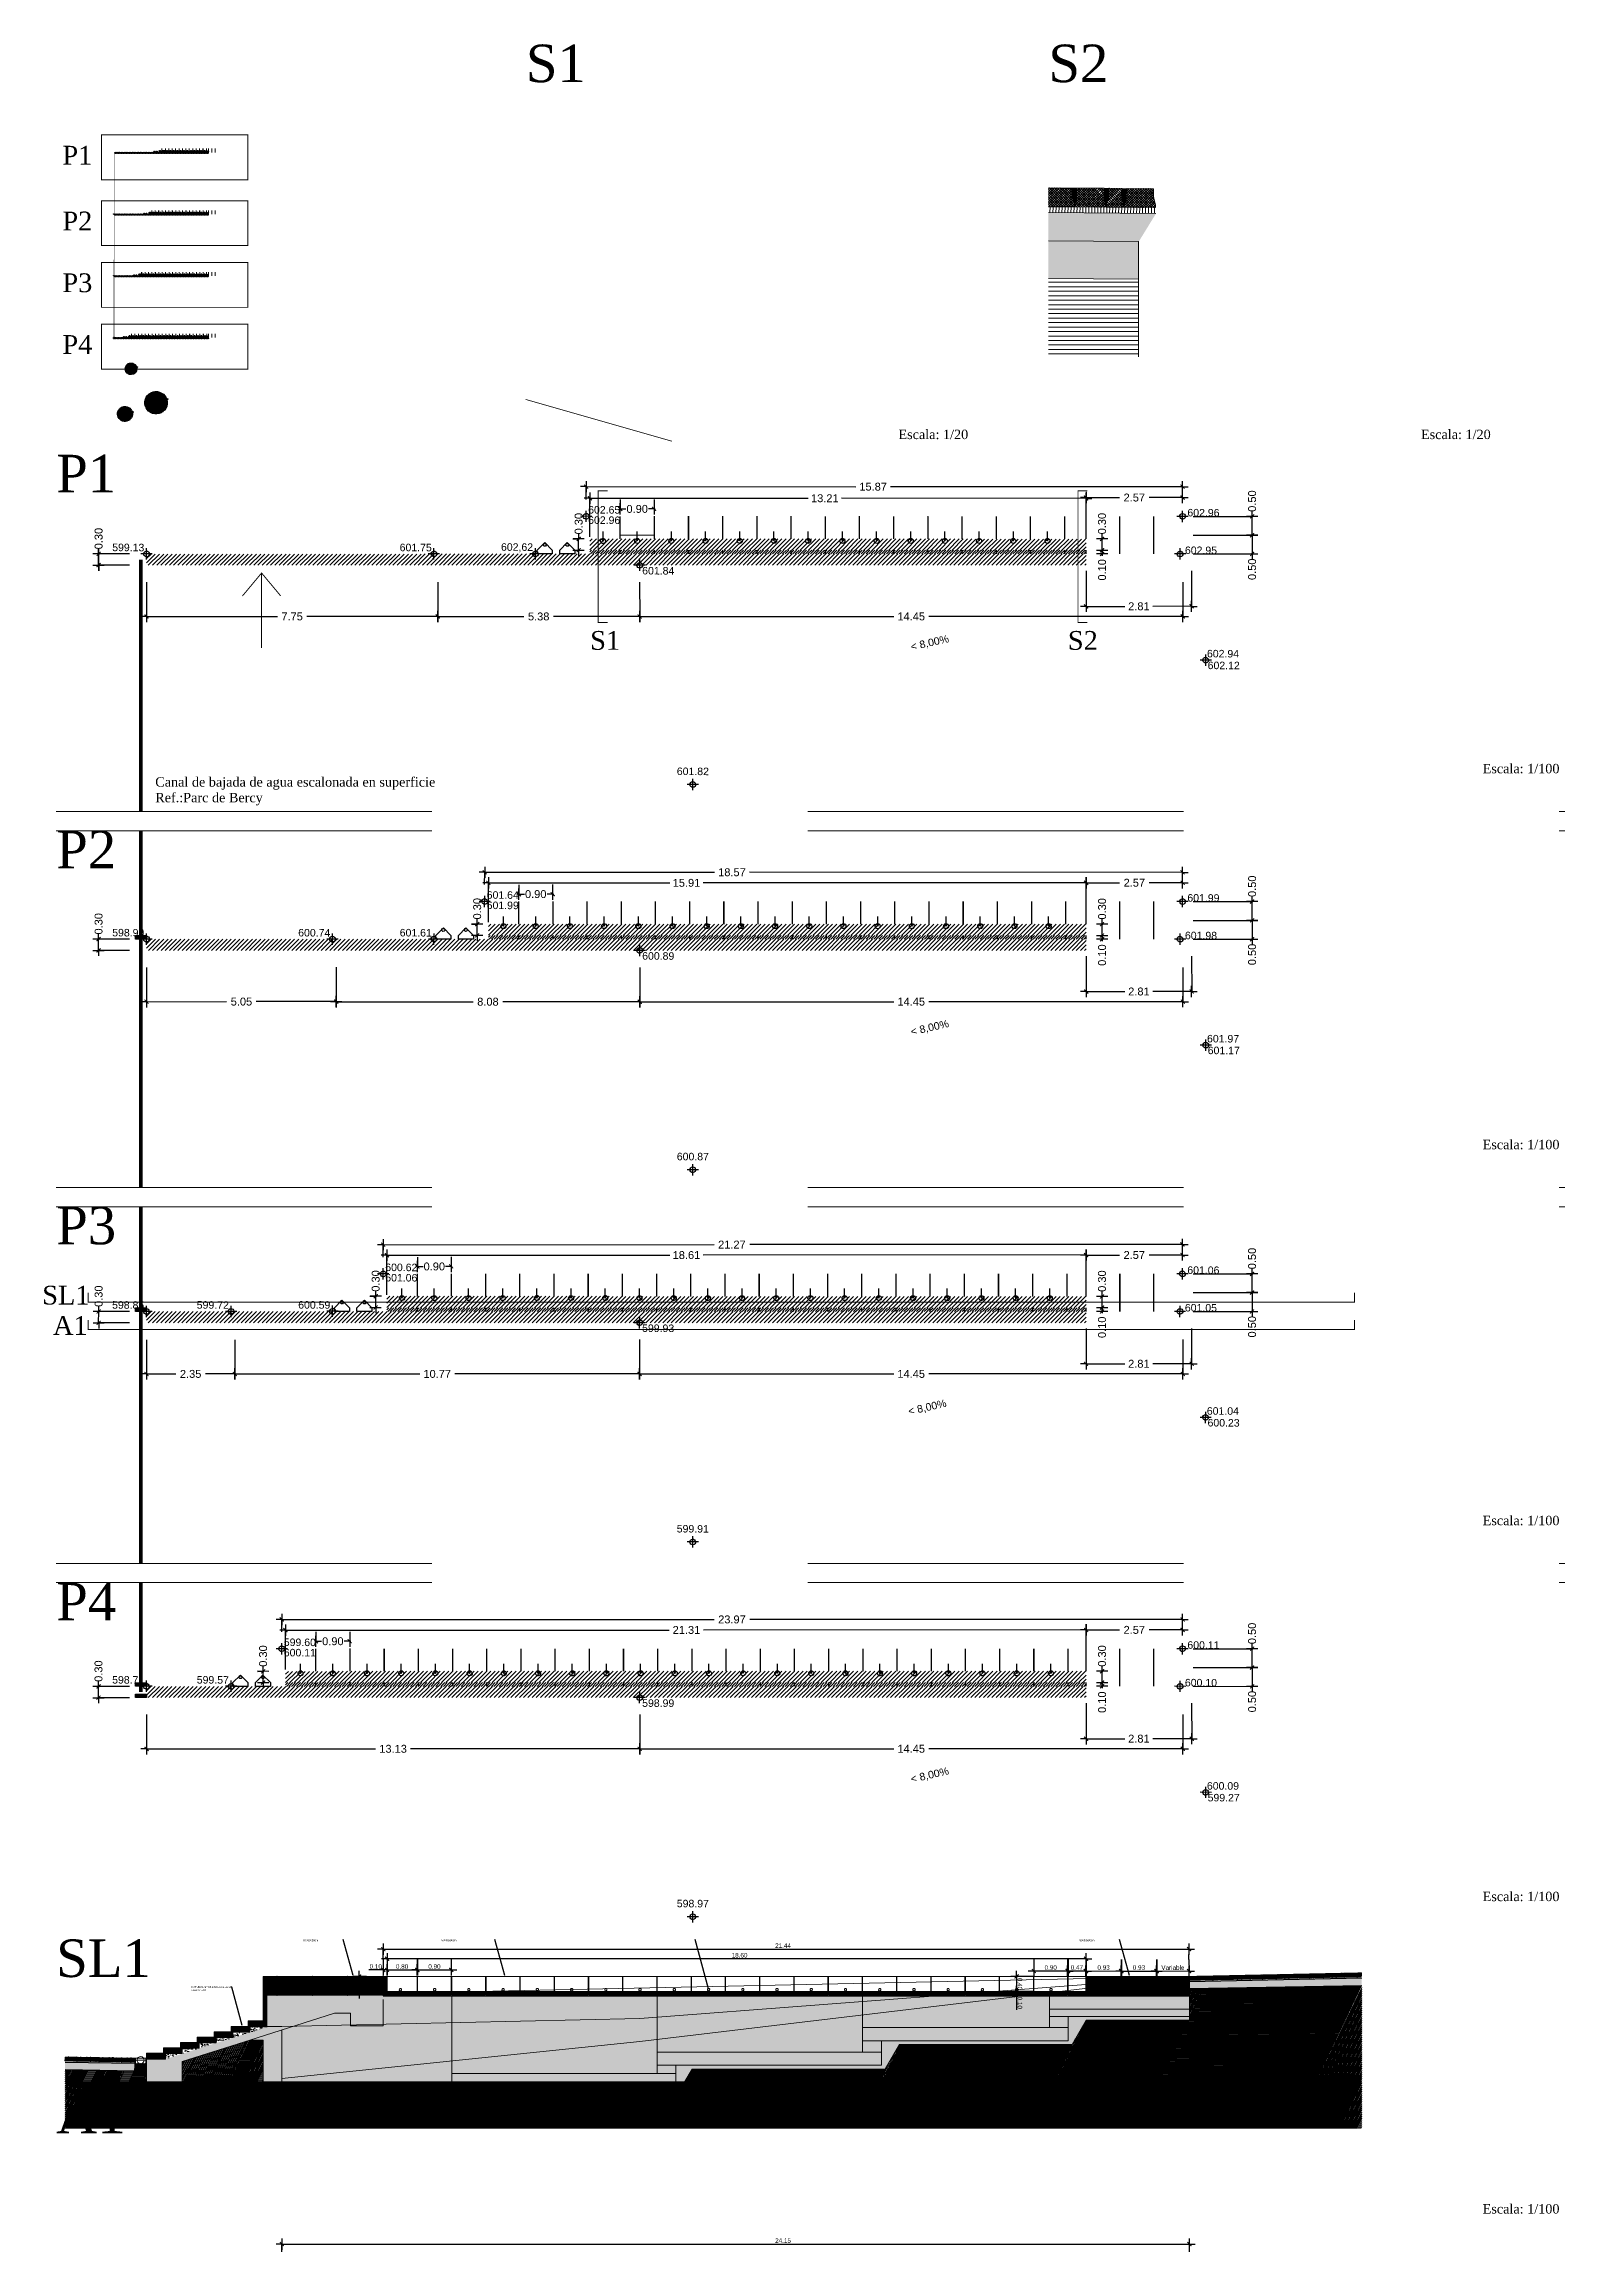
# Paper-space layout 'JVEA-GRP-MON-ARC-4101' of a CAD drawing. Header units: metres. Extents: x 0.007 to 0.411, y 0 to 0.587.
# The model-space entities are those that its viewports show. They can reach past a viewport. Long polylines and large blocks are cut down to what shows.
import ezdxf
from ezdxf import colors
from ezdxf.entities.mleader import LeaderData, LeaderLine
from ezdxf.enums import TextEntityAlignment as Align
from ezdxf.math import Vec2, Vec3

# ---------------------------------------------------------------- set-up
doc = ezdxf.new("R2010")
doc.units = ezdxf.units.M
for name, pattern in [('DASH_1', [0.4, 0.1, -0.3]), ('Dash_2_', [0.25, 0.125, -0.125]), ('DASHEDX2', [1.5, 1, -0.5]), ('HIDDEN', [0.375, 0.25, -0.125]), ('TRAZOS2', [9.525, 6.35, -3.175])]:
    doc.linetypes.add(name, pattern=pattern)
for name, color, linetype, plot in [('-aux', 50, 'Continuous', False), ('00-AUX', 2, 'Continuous', False), ('00_Aux', 5, 'Continuous', False)]:
    doc.layers.add(name, color=color, linetype=linetype, plot=plot)
for name, color, linetype in [('00_WF_Return', 150, 'Continuous'), ('00_WF_Supply', 170, 'Continuous'), ('01-TX', 7, 'Continuous'), ('01-TX-Cotes_1-100', 157, 'Continuous'), ('01-TX-Dimensions_1-100', 157, 'Continuous'), ('01-TX-Dimensions_1-25', 157, 'Continuous'), ('01-TX-Dimensions_1-50', 157, 'Continuous'), ('01-TX-Pendents_1-100', 157, 'Continuous'), ('02-L-AUX Talls', 12, 'Continuous'), ('02-L-Water Level', 140, 'Continuous'), ('02-L-Waterfeatures 02', 152, 'Continuous'), ('02-L-Waterfeatures 03', 252, 'Continuous'), ('COTAUX', 7, 'Continuous')]:
    doc.layers.add(name, color=color, linetype=linetype)
for name, color, linetype, lineweight in [('02-L-projecció', 6, 'Continuous', 5), ('02-L-seccionat', 4, 'Continuous', 5), ('1-CM', 7, 'Continuous', 0), ('1-L-GESPA', 64, 'Continuous', 0), ('2-metall', 5, 'Continuous', 0), ('3-TR Formigó', 252, 'Continuous', 0), ('3-TR terra compactada', 45, 'Continuous', 0), ('3-TR Tot-u', 37, 'Continuous', 0)]:
    doc.layers.add(name, color=color, linetype=linetype, lineweight=lineweight)
for name, color, linetype, lineweight, true_color in [('02-L-projecció 2', 251, 'Continuous', 5, 0x636363), ('03-TR-Paviment_08_Natural Stone Bleachers', 253, 'Continuous', 5, 0xafad9d), ('3- TR terra vegetal', 253, 'Continuous', 0, 0xbea68e), ('3-TR D formigó', 251, 'Continuous', 5, 0x666666), ('3-TR grava', 251, 'Continuous', 5, 0x666666), ('3-TR sorra granitica', 254, 'Continuous', 0, 0xf2dac9), ('3-TR tot_u', 8, 'Continuous', 5, 0x787878)]:
    doc.layers.add(name, color=color, linetype=linetype, lineweight=lineweight, true_color=true_color)
for name, color, linetype, true_color in [('02-L-Waterfeatures 01', 150, 'Continuous', 0x2e9aff), ('EIT_3 TR sorra', 9, 'Continuous', 0xd8ceb0), ('SL_TREE_PROSOPIS_CINERARIA', 66, 'Continuous', 0x5f7f00)]:
    doc.layers.add(name, color=color, linetype=linetype, true_color=true_color)
doc.layers.get('00-AUX').freeze()
doc.styles.add('E200', font='verdana.ttf', dxfattribs={"height": 0.4})
doc.styles.add('romantic', font='romantic.ttf')
doc.styles.get("Standard").update_dxf_attribs({"font": 'arial.ttf'})
doc.dimstyles.new('E100', dxfattribs={"dimscale": 0.03, "dimtxt": 7, "dimasz": 0.5, "dimexe": 0.1, "dimexo": 15, "dimgap": 4, "dimtad": 1, "dimzin": 0, "dimdsep": 46, "dimtxsty": 'Standard', "dimblk1": 'LINCOT200', "dimblk2": 'LINCOT200', "dimsah": 1, "dimcen": 0.1, "dimdle": 0.1, "dimclrt": 256, "dimadec": 0, "dimazin": 0, "dimtfac": 0.015385, "dimtofl": 0, "dimtmove": 0, "dimatfit": 3, "dimldrblk": 'LINCOT200', "dimfxl": 1, "dimtolj": 1, "dimtzin": 0, "dimarcsym": 0})
doc.dimstyles.new('E20', dxfattribs={"dimscale": 0.03, "dimtxt": 1.5, "dimasz": 0.2, "dimexe": 0.1, "dimexo": 2.5, "dimgap": 1, "dimtad": 1, "dimdec": 0, "dimlfac": 1000, "dimzin": 0, "dimdsep": 46, "dimtxsty": 'Standard', "dimblk1": 'LINCOT200', "dimblk2": 'LINCOT200', "dimsah": 1, "dimcen": 0.1, "dimdle": 0.1, "dimclrt": 256, "dimadec": 0, "dimazin": 0, "dimtfac": 0.015385, "dimtdec": 0, "dimtofl": 0, "dimtmove": 0, "dimatfit": 3, "dimldrblk": 'LINCOT200', "dimfxl": 1, "dimtolj": 1, "dimtzin": 0, "dimarcsym": 0})
doc.dimstyles.new('E50', dxfattribs={"dimscale": 0.03, "dimtxt": 4, "dimasz": 0.5, "dimexe": 0.1, "dimexo": 15, "dimgap": 1, "dimtad": 1, "dimzin": 0, "dimdsep": 46, "dimtxsty": 'Standard', "dimblk1": 'LINCOT200', "dimblk2": 'LINCOT200', "dimsah": 1, "dimcen": 0.1, "dimdle": 0.1, "dimclrt": 256, "dimadec": 0, "dimazin": 0, "dimtfac": 0.015385, "dimtofl": 0, "dimtmove": 0, "dimatfit": 3, "dimldrblk": 'LINCOT200', "dimfxl": 1, "dimtolj": 1, "dimtzin": 0, "dimarcsym": 0})
picture_1 = doc.add_image_def('image2.png', size_in_pixel=(716, 586))
pattern_1 = [(351.74119729, (3501528.8307, 2982648.92163), (0.02280359083, 0.157103656053), [])]
pattern_2 = [(153.27658, (679714.18947, 2748614.033265), (-0.03569367, -0.07089677), [])]
pattern_3 = [(351.817275954, (2141863.82541, 2871835.36408), (0.0117088985226, 0.081428038808), [])]
pattern_4 = [(43.9857993, (-29.127198, -68.6327753), (0.00192727513, 0.00660389192), [0.0085328125, -0.0017065625, 0, -0.0017065625])]
pattern_5 = [(45, (-44.2958885, 32.5287005), (-0.0067351921, 0.0067351921), []), (135, (-44.2958885, 32.5287005), (-0.0067351921, -0.0067351921), [])]
pattern_6 = [(43.9857993, (-29.453388, -68.630232), (0.00192727513, 0.00660389192), [0.0085328125, -0.0017065625, 0, -0.0017065625])]
pattern_7 = [(43.9857993, (-30.2832535, -68.623761), (0.00192727513, 0.00660389192), [0.0085328125, -0.0017065625, 0, -0.0017065625])]
pattern_8 = [(45.000242, (-40.344579, 32.358843), (-0.0067352206, 0.0067351636), []), (135.000242, (-40.344579, 32.358843), (-0.0067351636, -0.0067352206), [])]
pattern_9 = [(0.0715857, (-44.3348152, 33.1517095), (-3.12352e-06, 0.00249999805), [])]
pattern_10 = [(43.985799, (41.7921613, -17.564388), (0.00192727513, 0.00660389192), [0.0085328125, -0.0017065625, 0, -0.0017065625])]
pattern_11 = [(45.000242, (-38.442401, 32.344012), (-0.0067352206, 0.0067351636), []), (135.000242, (-38.442401, 32.344012), (-0.0067351636, -0.0067352206), [])]
pattern_12 = [(45, (-45.997468, 30.806562), (-0.0067351921, 0.0067351921), [])]
pattern_13 = [(43.9857993, (-29.127198, -73.8727753), (0.00192727513, 0.00660389192), [0.0085328125, -0.0017065625, 0, -0.0017065625])]
pattern_14 = [(45, (-44.2958885, 27.2887005), (-0.0067351921, 0.0067351921), []), (135, (-44.2958885, 27.2887005), (-0.0067351921, -0.0067351921), [])]
pattern_15 = [(43.9857993, (-29.453388, -73.870232), (0.00192727513, 0.00660389192), [0.0085328125, -0.0017065625, 0, -0.0017065625])]
pattern_16 = [(43.9857993, (-30.2832535, -73.863761), (0.00192727513, 0.00660389192), [0.0085328125, -0.0017065625, 0, -0.0017065625])]
pattern_17 = [(45.000242, (-40.3445225, 26.458778), (-0.0067352206, 0.0067351636), []), (135.000242, (-40.3445225, 26.458778), (-0.0067351636, -0.0067352206), [])]
pattern_18 = [(0.0715857, (-44.334759, 27.2516443), (-3.12352e-06, 0.00249999805), [])]
pattern_19 = [(43.985799, (44.0214484, -23.4819082), (0.00192727513, 0.00660389192), [0.0085328125, -0.0017065625, 0, -0.0017065625])]
pattern_20 = [(45.000242, (-36.213114, 26.426492), (-0.0067352206, 0.0067351636), []), (135.000242, (-36.213114, 26.426492), (-0.0067351636, -0.0067352206), [])]
pattern_21 = [(45.000242, (-38.602359, 26.4452), (-0.0067352206, 0.0067351636), []), (135.000242, (-38.602359, 26.4452), (-0.0067351636, -0.0067352206), [])]
pattern_22 = [(0.0715857, (-42.5925952, 27.2380662), (-3.12352e-06, 0.00249999805), [])]
pattern_23 = [(43.9857993, (-29.127198, -79.0727753), (0.00192727513, 0.00660389192), [0.0085328125, -0.0017065625, 0, -0.0017065625])]
pattern_24 = [(45, (-44.2958885, 22.0887005), (-0.0067351921, 0.0067351921), []), (135, (-44.2958885, 22.0887005), (-0.0067351921, -0.0067351921), [])]
pattern_25 = [(43.9857993, (-29.453388, -79.070232), (0.00192727513, 0.00660389192), [0.0085328125, -0.0017065625, 0, -0.0017065625])]
pattern_26 = [(43.9857993, (-30.2832535, -79.063761), (0.00192727513, 0.00660389192), [0.0085328125, -0.0017065625, 0, -0.0017065625])]
pattern_27 = [(43.9858, (5.62e-05, -6.400065), (0.001927275, 0.006603892), [0.0085328125, -0.0017065625, 0, -0.0017065625])]
pattern_28 = [(45.000242, (-40.344517, 21.258827), (-0.0067352206, 0.0067351636), []), (135.000242, (-40.344517, 21.258827), (-0.0067351636, -0.0067352206), [])]
pattern_29 = [(0.0715857, (-44.3347534, 22.0516938), (-3.12352e-06, 0.00249999805), [])]
pattern_30 = [(45.000242, (-38.602353, 21.245249), (-0.0067352206, 0.0067351636), []), (135.000242, (-38.602353, 21.245249), (-0.0067351636, -0.0067352206), [])]
pattern_31 = [(0.0715857, (-42.5925897, 22.0381157), (-3.12352e-06, 0.00249999805), [])]
pattern_32 = [(28.3665, (0.00759, -2.662578), (-0.00452542, 0.0083813), []), (118.3665, (0.00759, -2.662578), (-0.0083813, -0.00452542), [])]
pattern_33 = [(43.53434, (-27.9333162, -72.0129593), (0.00197924983, 0.0065885012), [0.0085328125, -0.0017065625, 0, -0.0017065625])]
pattern_34 = [(233.49753, (0.064516, -2.8067527), (0.0007298413, -0.00488492), [0.0034925, -0.0034925])]
pattern_35 = [(43.53434, (-28.5218926, -72.0033926), (0.00197924983, 0.0065885012), [0.0085328125, -0.0017065625, 0, -0.0017065625])]
pattern_36 = [(45.00369, (0, 0), (-0.0056572186, 0.0056564898), [])]
pattern_37 = [(45.6283596, (3.1862154, -70.8097432), (0.0017371882, 0.0066564221), [0.0085328125, -0.0017065625, 0, -0.0017065625])]
pattern_38 = [(46.64256, (-14.875951, 29.875367), (-0.0069254832, 0.006539366), []), (136.64256, (-14.875951, 29.875367), (-0.006539366, -0.0069254832), [])]
pattern_39 = [(45.6283596, (2.8600866, -70.816551), (0.0017371882, 0.0066564221), [0.0085328125, -0.0017065625, 0, -0.0017065625])]
pattern_40 = [(45.6283596, (2.0303765, -70.83387), (0.0017371882, 0.0066564221), [0.0085328125, -0.0017065625, 0, -0.0017065625])]
pattern_41 = [(45.6283596, (4.4469945, -70.783426), (0.0017371882, 0.0066564221), [0.0085328125, -0.0017065625, 0, -0.0017065625])]
pattern_42 = [(46.64256, (-13.615172, 29.901685), (-0.0069254832, 0.006539366), []), (136.64256, (-13.615172, 29.901685), (-0.006539366, -0.0069254832), [])]
pattern_43 = [(45.6283596, (4.1208657, -70.7902334), (0.0017371882, 0.0066564221), [0.0085328125, -0.0017065625, 0, -0.0017065625])]
pattern_44 = [(45.6283596, (5.7077735, -70.757108), (0.0017371882, 0.0066564221), [0.0085328125, -0.0017065625, 0, -0.0017065625])]
pattern_45 = [(46.64256, (-12.354393, 29.928003), (-0.0069254832, 0.006539366), []), (136.64256, (-12.354393, 29.928003), (-0.006539366, -0.0069254832), [])]
pattern_46 = [(45.6283596, (5.3816448, -70.7639155), (0.0017371882, 0.0066564221), [0.0085328125, -0.0017065625, 0, -0.0017065625])]
pattern_47 = [(45.6283596, (3.1721192, -68.1721677), (0.0017371882, 0.0066564221), [0.0085328125, -0.0017065625, 0, -0.0017065625])]
pattern_48 = [(46.64256, (-14.890047, 32.512943), (-0.0069254832, 0.006539366), []), (136.64256, (-14.890047, 32.512943), (-0.006539366, -0.0069254832), [])]
pattern_49 = [(45.6283596, (2.8459904, -68.1789753), (0.0017371882, 0.0066564221), [0.0085328125, -0.0017065625, 0, -0.0017065625])]
pattern_50 = [(45.6283596, (2.0162803, -68.1962946), (0.0017371882, 0.0066564221), [0.0085328125, -0.0017065625, 0, -0.0017065625])]
pattern_51 = [(45.6283596, (4.4328983, -68.1458503), (0.0017371882, 0.0066564221), [0.0085328125, -0.0017065625, 0, -0.0017065625])]
pattern_52 = [(46.64256, (-13.629268, 32.53926), (-0.0069254832, 0.006539366), []), (136.64256, (-13.629268, 32.53926), (-0.006539366, -0.0069254832), [])]
pattern_53 = [(45.6283596, (4.1067695, -68.152658), (0.0017371882, 0.0066564221), [0.0085328125, -0.0017065625, 0, -0.0017065625])]
pattern_54 = [(45.6283596, (5.6936773, -68.1195324), (0.0017371882, 0.0066564221), [0.0085328125, -0.0017065625, 0, -0.0017065625])]
pattern_55 = [(46.64256, (-12.368489, 32.565578), (-0.0069254832, 0.006539366), []), (136.64256, (-12.368489, 32.565578), (-0.006539366, -0.0069254832), [])]
pattern_56 = [(45.6283596, (5.3675486, -68.12634), (0.0017371882, 0.0066564221), [0.0085328125, -0.0017065625, 0, -0.0017065625])]
pattern_57 = [(28.3665, (-0.006799, 0.000107), (-0.00452542, 0.0083813), []), (118.3665, (-0.006799, 0.000107), (-0.0083813, -0.00452542), [])]
pattern_58 = [(43.53434, (-27.9477054, -69.3502748), (0.00197924983, 0.0065885012), [0.0085328125, -0.0017065625, 0, -0.0017065625])]
pattern_59 = [(43.53434, (-28.536282, -69.340708), (0.00197924983, 0.0065885012), [0.0085328125, -0.0017065625, 0, -0.0017065625])]
pattern_60 = [(153.27658, (679729.77514, 2748619.18283), (-0.03569367, -0.07089677), [])]
pattern_61 = [(153.27658, (679698.597606, 2748608.8855), (-0.03569367, -0.07089677), [])]
pattern_62 = [(153.27658, (679683.005976, 2748603.73703), (-0.03569367, -0.07089677), [])]
pattern_63 = [(351.817275954, (2559628.75876, 2907041.34342), (0.015054396749, 0.10469387879), [])]

psp = doc.layouts.new('JVEA-GRP-MON-ARC-4101')

# ---------------------------------------------------------------- texts
at = {"attachment_point": 1, "style": 'romantic'}
for s, insert, char_height in [('S1', (0.13479, 0.58717), 0.01), ('\\pxt1;S2', (0.27385, 0.58717), 0.01), ('Escala: 1/20', (0.23394, 0.48473), 0.0025), ('Escala: 1/20', (0.373, 0.48473), 0.0025), ('P1', (0.00979, 0.47806), 0.01), ('Escala: 1/100', (0.38941, 0.39584), 0.0025), ('Canal de bajada de agua escalonada en superficie\\PRef.:Parc de Bercy', (0.03614, 0.39229), 0.0025), ('P2', (0.00979, 0.37806), 0.01), ('Escala: 1/100', (0.38941, 0.29584), 0.0025), ('P3', (0.00979, 0.27806), 0.01), ('Escala: 1/100', (0.38941, 0.19584), 0.0025), ('P4', (0.00979, 0.17806), 0.01), ('Escala: 1/100', (0.38941, 0.09584), 0.0025), ('SL1', (0.00979, 0.08316), 0.01), ('A1', (0.00979, 0.04161), 0.01), ('Escala: 1/100', (0.38941, 0.01274), 0.0025)]:
    psp.add_mtext_dynamic_manual_height_columns(s, width=0.1362643, gutter_width=25, heights=[0], dxfattribs=dict(at, insert=insert, char_height=char_height))
at = {"layer": '02-L-AUX Talls', "char_height": 0.005, "attachment_point": 1, "style": 'romantic'}
for s, insert in [('P1', (0.01142, 0.56024)), ('P2', (0.01142, 0.54274)), ('P3', (0.01142, 0.52632)), ('P4', (0.01142, 0.5099)), ('S1', (0.15189, 0.43118)), ('S2', (0.27902, 0.43118)), ('SL1', (0.00606, 0.25703)), ('A1', (0.00891, 0.24897))]:
    psp.add_mtext_dynamic_manual_height_columns(s, width=0.1362643, gutter_width=25, heights=[0], dxfattribs=dict(at, insert=insert))

msp = doc.modelspace()

# ---------------------------------------------------------------- texts
at = {"layer": '01-TX-Pendents_1-100', "char_height": 0.2, "attachment_point": 1, "rotation": 121}
for insert in [(679760.6407, 2748639.2821), (679745.2555, 2748634.1325), (679729.4559, 2748628.984), (679713.8731, 2748623.8372)]:
    msp.add_mtext_dynamic_manual_height_columns('< 8,00%', width=15.97655, gutter_width=1, heights=[0], dxfattribs=dict(at, insert=insert))

# ---------------------------------------------------------------- blocks, each defined once
blk = doc.blocks.new('LINCOT200')
for p, q in [((0, -10), (0, 10)), ((0, 0), (10, 0))]:
    blk.add_line(p, q)
at = {"const_width": 1.88}
blk.add_lwpolyline([(3.54, -3.54), (-3.54, 3.54)], dxfattribs=at)
at = {"layer": 'COTAUX'}
blk.add_line((0, 0), (-1.25, 0), dxfattribs=at)
blk = doc.blocks.new('*D11')
at = {"layer": '01-TX-Dimensions_1-100', "color": 0, "lineweight": -2, "transparency": 16777216}
for p, q in [((679770.909, 2748627.882), (679770.984, 2748627.511)), ((679771.291, 2748625.98), (679771.297, 2748625.98)), ((679771.294, 2748625.977), (679771.294, 2748625.983))]:
    blk.add_line(p, q, dxfattribs=at)
at = {"layer": 'DEFPOINTS', "color": 0, "transparency": 16777216}
for p in [(679770.987, 2748627.496), (679771.294, 2748625.98)]:
    blk.add_point(p, dxfattribs=at)
at = {"layer": '01-TX-Dimensions_1-100', "color": 0, "lineweight": -2, "transparency": 16777216, "xscale": 0.015, "yscale": 0.015, "zscale": 0.015, "rotation": 281.4593615427276}
blk.add_blockref('LINCOT200', (679770.987, 2748627.496), dxfattribs=at)
at = {"layer": '01-TX-Dimensions_1-100', "transparency": 16777216, "insert": (679770.811, 2748628.365), "char_height": 0.21, "attachment_point": 5, "rotation": 101.4594}
blk.add_mtext('\\A1;R1.50', dxfattribs=at)
blk = doc.blocks.new('*U17')
at = {"linetype": 'DASHEDX2', "ltscale": 0.5}
for points in [[(0, -1.5), (0, 1.5)], [(1.5, 0), (-1.5, 0)]]:
    blk.add_lwpolyline(points, dxfattribs=at)
blk.add_circle((0, 0), 0.75)
at = {"ltscale": 0.3}
blk.add_attdef('COTES', text='', height=2, dxfattribs=at).set_placement((-4.89, 1.64), align=Align.MIDDLE)
blk = doc.blocks.new('*U18')
at = {"linetype": 'DASHEDX2', "ltscale": 0.5}
for points in [[(0, -1.5), (0, 1.5)], [(1.5, 0), (-1.5, 0)]]:
    blk.add_lwpolyline(points, dxfattribs=at)
blk.add_circle((0, 0), 0.75)
at = {"ltscale": 0.3}
blk.add_attdef('COTES', text='', height=2, dxfattribs=at).set_placement((-4.86, 1.68), align=Align.MIDDLE)
blk = doc.blocks.new('*U15')
at = {"linetype": 'DASHEDX2', "ltscale": 0.5}
for points in [[(0, -1.5), (0, 1.5)], [(1.5, 0), (-1.5, 0)]]:
    blk.add_lwpolyline(points, dxfattribs=at)
blk.add_circle((0, 0), 0.75)
at = {"ltscale": 0.3}
blk.add_attdef('COTES', text='', height=2, dxfattribs=at).set_placement((5.56, 1), align=Align.MIDDLE)
blk = doc.blocks.new('Cotes Altimetriques')
at = {"linetype": 'DASHEDX2', "ltscale": 0.5}
for points in [[(0, -1.5), (0, 1.5)], [(1.5, 0), (-1.5, 0)]]:
    blk.add_lwpolyline(points, dxfattribs=at)
blk.add_circle((0, 0), 0.75)
at = {"ltscale": 0.3}
blk.add_attdef('COTES', text='', height=2, dxfattribs=at).set_placement((0, 3.5), align=Align.MIDDLE)
blk = doc.blocks.new('*U13')
at = {"linetype": 'DASHEDX2', "ltscale": 0.5}
for points in [[(0, -1.5), (0, 1.5)], [(1.5, 0), (-1.5, 0)]]:
    blk.add_lwpolyline(points, dxfattribs=at)
blk.add_circle((0, 0), 0.75)
at = {"ltscale": 0.3}
blk.add_attdef('COTES', text='', height=2, dxfattribs=at).set_placement((4.58, 1.74), align=Align.MIDDLE)
blk = doc.blocks.new('*U14')
at = {"linetype": 'DASHEDX2', "ltscale": 0.5}
for points in [[(0, -1.5), (0, 1.5)], [(1.5, 0), (-1.5, 0)]]:
    blk.add_lwpolyline(points, dxfattribs=at)
blk.add_circle((0, 0), 0.75)
at = {"ltscale": 0.3}
blk.add_attdef('COTES', text='', height=2, dxfattribs=at).set_placement((4.78, -1.39), align=Align.MIDDLE)
blk = doc.blocks.new('*U19')
at = {"linetype": 'DASHEDX2', "ltscale": 0.5}
for points in [[(0, -1.5), (0, 1.5)], [(1.5, 0), (-1.5, 0)]]:
    blk.add_lwpolyline(points, dxfattribs=at)
blk.add_circle((0, 0), 0.75)
at = {"ltscale": 0.3}
blk.add_attdef('COTES', text='', height=2, dxfattribs=at).set_placement((4.94, -1.44), align=Align.MIDDLE)
blk = doc.blocks.new('*U16')
at = {"linetype": 'DASHEDX2', "ltscale": 0.5}
for points in [[(0, -1.5), (0, 1.5)], [(1.5, 0), (-1.5, 0)]]:
    blk.add_lwpolyline(points, dxfattribs=at)
blk.add_circle((0, 0), 0.75)
at = {"ltscale": 0.3}
blk.add_attdef('COTES', text='', height=2, dxfattribs=at).set_placement((5.56, 1), align=Align.MIDDLE)
blk = doc.blocks.new('*U20')
at = {"linetype": 'DASHEDX2', "ltscale": 0.5}
for points in [[(0, -1.5), (0, 1.5)], [(1.5, 0), (-1.5, 0)]]:
    blk.add_lwpolyline(points, dxfattribs=at)
blk.add_circle((0, 0), 0.75)
at = {"ltscale": 0.3}
blk.add_attdef('COTES', text='', height=2, dxfattribs=at).set_placement((4.81, 1.75), align=Align.MIDDLE)
blk = doc.blocks.new('*U21')
at = {"linetype": 'DASHEDX2', "ltscale": 0.5}
for points in [[(0, -1.5), (0, 1.5)], [(1.5, 0), (-1.5, 0)]]:
    blk.add_lwpolyline(points, dxfattribs=at)
blk.add_circle((0, 0), 0.75)
at = {"ltscale": 0.3}
blk.add_attdef('COTES', text='', height=2, dxfattribs=at).set_placement((4.82, -1), align=Align.MIDDLE)
blk = doc.blocks.new('*D22')
at = {"layer": '01-TX-Dimensions_1-100', "color": 0, "lineweight": -2, "transparency": 16777216}
for p, q in [((679718.415, 2748603.465), (679718.674, 2748602.681)), ((679718.13, 2748603.371), (679718.389, 2748602.587)), ((679718.658, 2748602.68), (679718.402, 2748602.595)), ((679718.388, 2748602.59), (679718.374, 2748602.586))]:
    blk.add_line(p, q, dxfattribs=at)
at = {"layer": 'DEFPOINTS', "color": 0, "transparency": 16777216}
for p in [(679717.989, 2748603.799), (679718.274, 2748603.892), (679718.388, 2748602.59)]:
    blk.add_point(p, dxfattribs=at)
at = {"layer": '01-TX-Dimensions_1-100', "color": 0, "lineweight": -2, "transparency": 16777216, "xscale": 0.015, "yscale": 0.015, "zscale": 0.015}
for p, rotation in [((679718.673, 2748602.684), 18.27658400356864), ((679718.388, 2748602.59), 198.2765840035686)]:
    blk.add_blockref('LINCOT200', p, dxfattribs=dict(at, rotation=rotation))
at = {"layer": '01-TX-Dimensions_1-100', "transparency": 16777216, "insert": (679718.001, 2748602.463), "char_height": 0.21, "attachment_point": 5, "rotation": 198.2766}
blk.add_mtext('\\A1;0.30', dxfattribs=at)
blk = doc.blocks.new('*D23')
at = {"layer": '01-TX-Dimensions_1-100', "color": 0, "lineweight": -2, "transparency": 16777216}
for p, q in [((679756.823, 2748645.669), (679757.693, 2748645.956)), ((679757.695, 2748645.94), (679759.81, 2748639.534)), ((679762.218, 2748632.244), (679760.102, 2748638.651)), ((679761.356, 2748631.944), (679762.225, 2748632.231))]:
    blk.add_line(p, q, dxfattribs=at)
at = {"layer": 'DEFPOINTS', "color": 0, "transparency": 16777216}
for p in [(679757.69, 2748645.955), (679756.396, 2748645.527), (679760.929, 2748631.803)]:
    blk.add_point(p, dxfattribs=at)
at = {"layer": '01-TX-Dimensions_1-100', "color": 0, "lineweight": -2, "transparency": 16777216, "xscale": 0.015, "yscale": 0.015, "zscale": 0.015}
for p, rotation in [((679757.69, 2748645.955), 108.2765840035686), ((679762.223, 2748632.23), 288.2765840035686)]:
    blk.add_blockref('LINCOT200', p, dxfattribs=dict(at, rotation=rotation))
at = {"layer": '01-TX-Dimensions_1-100', "transparency": 16777216, "insert": (679759.956, 2748639.092), "char_height": 0.21, "attachment_point": 5, "rotation": 108.2766}
blk.add_mtext('\\A1;14.45', dxfattribs=at)
blk = doc.blocks.new('*D24')
at = {"layer": '01-TX-Dimensions_1-100', "color": 0, "lineweight": -2, "transparency": 16777216}
for p, q in [((679761.356, 2748631.944), (679762.226, 2748632.231)), ((679762.228, 2748632.216), (679764.136, 2748626.44)), ((679766.335, 2748619.781), (679764.427, 2748625.558)), ((679765.472, 2748619.48), (679766.342, 2748619.768))]:
    blk.add_line(p, q, dxfattribs=at)
at = {"layer": 'DEFPOINTS', "color": 0, "transparency": 16777216}
for p in [(679760.929, 2748631.803), (679766.339, 2748619.767), (679765.045, 2748619.339)]:
    blk.add_point(p, dxfattribs=at)
at = {"layer": '01-TX-Dimensions_1-100', "color": 0, "lineweight": -2, "transparency": 16777216, "xscale": 0.015, "yscale": 0.015, "zscale": 0.015}
for p, rotation in [((679762.223, 2748632.23), 108.2756544285809), ((679766.339, 2748619.767), 288.2756544285809)]:
    blk.add_blockref('LINCOT200', p, dxfattribs=dict(at, rotation=rotation))
at = {"layer": '01-TX-Dimensions_1-100', "transparency": 16777216, "insert": (679764.281, 2748625.999), "char_height": 0.21, "attachment_point": 5, "rotation": 108.2757}
blk.add_mtext('\\A1;13.13', dxfattribs=at)
blk = doc.blocks.new('*D25')
at = {"layer": '01-TX-Dimensions_1-100', "color": 0, "lineweight": -2, "transparency": 16777216}
for p, q in [((679754.736, 2748644.973), (679754.421, 2748644.869)), ((679754.428, 2748644.855), (679758.036, 2748633.935)), ((679761.938, 2748622.12), (679758.335, 2748633.03)), ((679762.255, 2748622.209), (679761.94, 2748622.105))]:
    blk.add_line(p, q, dxfattribs=at)
at = {"layer": 'DEFPOINTS', "color": 0, "transparency": 16777216}
for p in [(679755.163, 2748645.114), (679754.424, 2748644.87), (679762.683, 2748622.35)]:
    blk.add_point(p, dxfattribs=at)
at = {"layer": '01-TX-Dimensions_1-100', "color": 0, "lineweight": -2, "transparency": 16777216, "xscale": 0.015, "yscale": 0.015, "zscale": 0.015}
for p, rotation in [((679754.424, 2748644.87), 108.2799949604484), ((679761.943, 2748622.106), 288.2799949604485)]:
    blk.add_blockref('LINCOT200', p, dxfattribs=dict(at, rotation=rotation))
at = {"layer": '01-TX-Dimensions_1-100', "transparency": 16777216, "insert": (679758.185, 2748633.483), "char_height": 0.21, "attachment_point": 5, "rotation": 108.28}
blk.add_mtext('\\A1;23.97', dxfattribs=at)
blk = doc.blocks.new('*D26')
at = {"layer": '01-TX-Dimensions_1-100', "color": 0, "lineweight": -2, "transparency": 16777216}
for p, q in [((679756.491, 2748642.849), (679755.491, 2748642.519)), ((679755.498, 2748642.505), (679758.688, 2748632.854)), ((679762.175, 2748622.304), (679758.974, 2748631.988)), ((679763.177, 2748622.619), (679762.177, 2748622.288))]:
    blk.add_line(p, q, dxfattribs=at)
at = {"layer": 'DEFPOINTS', "color": 0, "transparency": 16777216}
for p in [(679756.918, 2748642.99), (679755.493, 2748642.52), (679763.604, 2748622.76)]:
    blk.add_point(p, dxfattribs=at)
at = {"layer": '01-TX-Dimensions_1-100', "color": 0, "lineweight": -2, "transparency": 16777216, "xscale": 0.015, "yscale": 0.015, "zscale": 0.015}
for p, rotation in [((679755.493, 2748642.52), 108.2890574026726), ((679762.18, 2748622.289), 288.2890574026727)]:
    blk.add_blockref('LINCOT200', p, dxfattribs=dict(at, rotation=rotation))
at = {"layer": '01-TX-Dimensions_1-100', "transparency": 16777216, "insert": (679758.831, 2748632.421), "char_height": 0.21, "attachment_point": 5, "rotation": 108.2891}
blk.add_mtext('\\A1;21.31', dxfattribs=at)
blk = doc.blocks.new('*D27')
at = {"layer": '01-TX-Dimensions_1-100', "color": 0, "lineweight": -2, "transparency": 16777216}
for p, q in [((679755.043, 2748647.024), (679754.597, 2748646.877)), ((679755.549, 2748645.54), (679755.057, 2748647.032)), ((679754.583, 2748646.872), (679754.569, 2748646.867)), ((679755.075, 2748645.383), (679754.582, 2748646.875))]:
    blk.add_line(p, q, dxfattribs=at)
at = {"layer": 'DEFPOINTS', "color": 0, "transparency": 16777216}
for p in [(679754.583, 2748646.872), (679755.69, 2748645.112), (679755.216, 2748644.956)]:
    blk.add_point(p, dxfattribs=at)
at = {"layer": '01-TX-Dimensions_1-100', "color": 0, "lineweight": -2, "transparency": 16777216, "xscale": 0.015, "yscale": 0.015, "zscale": 0.015}
for p, rotation in [((679755.058, 2748647.029), 18.26961630097583), ((679754.583, 2748646.872), 198.2696163009758)]:
    blk.add_blockref('LINCOT200', p, dxfattribs=dict(at, rotation=rotation))
at = {"layer": '01-TX-Dimensions_1-100', "transparency": 16777216, "insert": (679754.196, 2748646.744), "char_height": 0.21, "attachment_point": 5, "rotation": 198.2696}
blk.add_mtext('\\A1;0.50', dxfattribs=at)
blk = doc.blocks.new('*D28')
at = {"layer": '01-TX-Dimensions_1-100', "color": 0, "lineweight": -2, "transparency": 16777216}
for p, q in [((679763.677, 2748622.155), (679763.422, 2748622.071)), ((679763.739, 2748622.016), (679763.693, 2748622.157)), ((679763.408, 2748622.067), (679763.394, 2748622.062)), ((679763.456, 2748621.922), (679763.409, 2748622.064))]:
    blk.add_line(p, q, dxfattribs=at)
at = {"layer": 'DEFPOINTS', "color": 0, "transparency": 16777216}
for p in [(679763.315, 2748622.35), (679763.598, 2748622.443), (679763.408, 2748622.067)]:
    blk.add_point(p, dxfattribs=at)
at = {"layer": '01-TX-Dimensions_1-100', "color": 0, "lineweight": -2, "transparency": 16777216, "xscale": 0.015, "yscale": 0.015, "zscale": 0.015}
for p, rotation in [((679763.692, 2748622.16), 18.2277938631466), ((679763.408, 2748622.067), 198.2277938631466)]:
    blk.add_blockref('LINCOT200', p, dxfattribs=dict(at, rotation=rotation))
at = {"layer": '01-TX-Dimensions_1-100', "transparency": 16777216, "insert": (679763.021, 2748621.939), "char_height": 0.21, "attachment_point": 5, "rotation": 198.2278}
blk.add_mtext('\\A1;0.30', dxfattribs=at)
blk = doc.blocks.new('Bench')
at = {"layer": '3-TR Formigó'}
h = blk.add_hatch(dxfattribs=at)
h.set_pattern_fill('ANSI31', color=256, scale=0.003, angle=-18.276, style=0)
h.set_pattern_definition([(45, (-45.4958885, 30.806559), (-0.0067351921, 0.0067351921), [])])
h.paths.add_polyline_path([(0, 0), (0.502, 0), (0.502, -0.1), (0.241, -0.1), (0.075, -0.55), (0, -0.55)])
at = {"layer": '02-L-seccionat'}
blk.add_lwpolyline([(0, 0), (0.502, 0), (0.502, -0.1), (0.241, -0.1), (0.075, -0.55), (0, -0.55)], close=True, dxfattribs=at)
blk = doc.blocks.new('WaterFall Channel')
at = {"layer": '3-TR Formigó'}
h = blk.add_hatch(dxfattribs=at)
h.set_pattern_fill('ANSI31', color=256, scale=0.003, angle=-18.276, style=0)
h.set_pattern_definition(pattern_12)
h.paths.add_polyline_path([(0.099, 0), (0, 0), (0, -0.345), (0.099, -0.345)])
h = blk.add_hatch(dxfattribs=at)
h.set_pattern_fill('ANSI31', color=256, scale=0.003, angle=-18.276, style=0)
h.set_pattern_definition(pattern_12)
edge = h.paths.add_edge_path()
edge.add_line((0.258, -0.4), (0.099, -0.4))
edge.add_line((0.099, -0.4), (0.099, -0.375))
edge.add_line((0.099, -0.375), (0, -0.375))
edge.add_line((0, -0.375), (0, -0.5))
edge.add_line((0, -0.5), (0.43, -0.5))
edge.add_line((0.43, -0.5), (0.43, -0.1))
edge.add_line((0.43, -0.1), (0.5, -0.1))
edge.add_line((0.5, -0.1), (0.5, -0.025))
edge.add_arc((0.49, -0.026), 0.0101, 7.9018, 96.4558)
edge.add_line((0.489, -0.016), (0.395, -0.027))
edge.add_line((0.395, -0.027), (0.258, -0.4))
at = {"layer": '02-L-seccionat'}
blk.add_lwpolyline([(0, 0), (0.099, 0), (0.099, -0.39, 0.414191), (0.109, -0.4), (0.251, -0.4, 0.314238), (0.26, -0.393), (0.393, -0.033, -0.28204), (0.401, -0.027), (0.489, -0.016, -0.449272), (0.5, -0.026), (0.5, -0.1), (0.44, -0.1, 0.414214), (0.43, -0.11), (0.43, -0.5), (0, -0.5), (0, 0)], format="xyb", dxfattribs=at)
blk = doc.blocks.new('PROFIL 150x1')
at = {"layer": '2-metall'}
blk.add_hatch(color=256, dxfattribs=at).paths.add_polyline_path([(-0.0016, 0.1501), (-0.0016, 0.003), (-0.0016, 0), (-0.0066, 0), (-0.0066, 0.1501)])
blk.add_line((-0.0066, 0), (-0.0066, 0), dxfattribs=at)
for points in [[(-0.0066, 0), (-0.0016, 0), (-0.0066, 0), (-0.0066, 0.1501), (-0.0016, 0.1501)], [(-0.0009, 0.0483), (0.0512, 0.0387), (0.0491, 0.0273), (0.013, 0.0339), (0.0473, 0.022), (0.0437, 0.0118), (-0.0037, 0.0278)]]:
    blk.add_lwpolyline(points, dxfattribs=at)
blk = doc.blocks.new('Font')
at = {"layer": '02-L-Waterfeatures 02', "lineweight": 9, "transparency": 33554687}
h = blk.add_hatch(dxfattribs=at)
h.set_pattern_fill('ANSI31', color=256, scale=0.0025)
h.set_pattern_definition([(45, (2.000491, -0.440017), (-0.00561266, 0.00561266), [])])
edge = h.paths.add_edge_path()
edge.add_line((1.8, 1.505), (1.8, 1.11))
edge.add_line((1.8, 1.11), (1.96, 1.11))
edge.add_line((1.96, 1.11), (2.097, 1.482))
edge.add_line((2.097, 1.482), (2.19, 1.494))
edge.add_arc((2.191, 1.484), 0.0101, 7.9032, 96.4544, ccw=False)
edge.add_line((2.201, 1.485), (2.202, 1.2))
edge.add_line((2.202, 1.2), (2.501, 1.2))
edge.add_line((2.501, 1.2), (2.501, 1.215))
edge.add_line((2.501, 1.215), (2.211, 1.215))
edge.add_line((2.211, 1.215), (2.211, 1.505))
edge.add_line((2.211, 1.505), (1.8, 1.505))
h = blk.add_hatch(dxfattribs=at)
h.set_pattern_fill('ANSI31', color=256, scale=0.0025)
h.set_pattern_definition([(45, (2.000491, -5.440017), (-0.00561266, 0.00561266), [])])
edge = h.paths.add_edge_path()
edge.add_line((1.8, -3.495), (1.8, -3.89))
edge.add_line((1.8, -3.89), (1.96, -3.89))
edge.add_line((1.96, -3.89), (2.097, -3.518))
edge.add_line((2.097, -3.518), (2.19, -3.506))
edge.add_arc((2.191, -3.516), 0.0101, 7.9032, 96.4544, ccw=False)
edge.add_line((2.201, -3.515), (2.202, -5.2))
edge.add_line((2.202, -5.2), (2.501, -5.2))
edge.add_line((2.501, -5.2), (2.501, -4.65))
edge.add_line((2.501, -4.65), (2.211, -4.65))
edge.add_line((2.211, -4.65), (2.211, -3.495))
edge.add_line((2.211, -3.495), (1.8, -3.495))
h = blk.add_hatch(dxfattribs=at)
h.set_pattern_fill('ANSI31', color=256, scale=0.0025)
h.set_pattern_definition([(45, (2.000491, -10.440017), (-0.00561266, 0.00561266), [])])
edge = h.paths.add_edge_path()
edge.add_line((1.8, -8.495), (1.8, -8.89))
edge.add_line((1.8, -8.89), (1.96, -8.89))
edge.add_line((1.96, -8.89), (2.097, -8.518))
edge.add_line((2.097, -8.518), (2.19, -8.506))
edge.add_arc((2.191, -8.516), 0.0101, 7.9032, 96.4544, ccw=False)
edge.add_line((2.201, -8.515), (2.202, -11.04))
edge.add_line((2.202, -11.04), (2.501, -11.04))
edge.add_line((2.501, -11.04), (2.502, -9.85))
edge.add_line((2.502, -9.85), (2.212, -9.85))
edge.add_line((2.212, -9.85), (2.211, -8.495))
edge.add_line((2.211, -8.495), (1.8, -8.495))
at = {"layer": '3- TR terra vegetal'}
h = blk.add_hatch(dxfattribs=at)
h.set_pattern_fill('_USER', color=256, scale=0.0025, angle=-18.2045, style=0, pattern_type=0)
h.set_pattern_definition([(0.071586, (-2.5208646, 15.6163886), (-3.1235e-06, 0.00249999805), [])])
edge = h.paths.add_edge_path()
edge.add_line((2.621, 1.2), (2.602, 1.2))
edge.add_line((2.602, 1.2), (2.602, 1.299))
edge.add_line((2.602, 1.299), (2.632, 1.299))
edge.add_line((2.632, 1.299), (2.631, 1.258))
edge.add_arc((2.574, 1.258), 0.0571, 343.5545, 359.5535, ccw=False)
edge.add_line((2.629, 1.242), (2.623, 1.221))
edge.add_arc((2.669, 1.208), 0.0484, 163.5545, 179.5535)
edge.add_line((2.621, 1.208), (2.621, 1.2))
edge.add_line((2.621, 1.2), (2.602, 1.2))
h = blk.add_hatch(dxfattribs=at)
h.set_pattern_fill('_USER', color=256, scale=0.0025, angle=-18.2045, style=0, pattern_type=0)
h.set_pattern_definition(pattern_9)
edge = h.paths.add_edge_path()
edge.add_line((2.788, 1.198), (2.788, 1.207))
edge.add_arc((2.74, 1.207), 0.0484, 359.5535, 375.5525)
edge.add_line((2.787, 1.22), (2.781, 1.241))
edge.add_arc((2.836, 1.256), 0.0571, 179.5535, 195.5525, ccw=False)
edge.add_line((2.779, 1.257), (2.779, 1.298))
edge.add_line((2.779, 1.298), (2.799, 1.298))
edge.add_line((2.799, 1.298), (2.799, 1.256))
edge.add_arc((2.742, 1.257), 0.0571, 343.5545, 359.5535, ccw=False)
edge.add_line((2.797, 1.241), (2.79, 1.22))
edge.add_arc((2.837, 1.206), 0.0484, 163.5545, 179.5535)
edge.add_line((2.788, 1.207), (2.788, 1.198))
h = blk.add_hatch(dxfattribs=at)
h.set_pattern_fill('_USER', color=256, scale=0.0025, angle=-18.2045, style=0, pattern_type=0)
h.set_pattern_definition(pattern_9)
edge = h.paths.add_edge_path()
edge.add_line((2.883, 1.198), (2.883, 1.206))
edge.add_arc((2.835, 1.206), 0.0484, 359.5535, 375.5525)
edge.add_line((2.882, 1.219), (2.876, 1.24))
edge.add_arc((2.931, 1.255), 0.0571, 179.5535, 195.5525, ccw=False)
edge.add_line((2.874, 1.256), (2.874, 1.297))
edge.add_line((2.874, 1.297), (2.894, 1.297))
edge.add_line((2.894, 1.297), (2.894, 1.256))
edge.add_arc((2.837, 1.256), 0.0571, 343.5545, 359.5535, ccw=False)
edge.add_line((2.892, 1.24), (2.885, 1.219))
edge.add_arc((2.932, 1.206), 0.0484, 163.5545, 179.5535)
edge.add_line((2.883, 1.206), (2.883, 1.198))
h = blk.add_hatch(dxfattribs=at)
h.set_pattern_fill('_USER', color=256, scale=0.0025, angle=-18.2045, style=0, pattern_type=0)
h.set_pattern_definition(pattern_9)
edge = h.paths.add_edge_path()
edge.add_line((2.988, 1.197), (2.978, 1.197))
edge.add_line((2.978, 1.197), (2.978, 1.205))
edge.add_arc((2.93, 1.206), 0.0484, 359.5535, 375.5525)
edge.add_line((2.977, 1.219), (2.971, 1.239))
edge.add_arc((3.026, 1.255), 0.0571, 179.5535, 195.5525, ccw=False)
edge.add_line((2.969, 1.255), (2.969, 1.296))
edge.add_line((2.969, 1.296), (2.999, 1.296))
edge.add_line((2.999, 1.296), (2.999, 1.255))
edge.add_arc((2.942, 1.255), 0.0571, 343.5545, 359.5535, ccw=False)
edge.add_line((2.996, 1.239), (2.99, 1.218))
edge.add_arc((3.037, 1.205), 0.0484, 163.5545, 179.5535)
edge.add_line((2.988, 1.205), (2.988, 1.197))
edge.add_line((2.988, 1.197), (2.978, 1.197))
h = blk.add_hatch(dxfattribs=at)
h.set_pattern_fill('_USER', color=256, scale=0.0025, angle=-18.2045, style=0, pattern_type=0)
h.set_pattern_definition(pattern_9)
edge = h.paths.add_edge_path()
edge.add_line((3.21, 1.195), (3.21, 1.203))
edge.add_arc((3.161, 1.204), 0.0484, 359.5535, 375.5525)
edge.add_line((3.208, 1.217), (3.202, 1.238))
edge.add_arc((3.257, 1.253), 0.0571, 179.5535, 195.5525, ccw=False)
edge.add_line((3.2, 1.253), (3.2, 1.294))
edge.add_line((3.2, 1.294), (3.22, 1.294))
edge.add_line((3.22, 1.294), (3.22, 1.253))
edge.add_arc((3.163, 1.254), 0.0571, 343.5545, 359.5535, ccw=False)
edge.add_line((3.218, 1.237), (3.212, 1.217))
edge.add_arc((3.258, 1.203), 0.0484, 163.5545, 179.5535)
edge.add_line((3.21, 1.203), (3.21, 1.195))
h = blk.add_hatch(dxfattribs=at)
h.set_pattern_fill('_USER', color=256, scale=0.0025, angle=-18.2045, style=0, pattern_type=0)
h.set_pattern_definition(pattern_9)
edge = h.paths.add_edge_path()
edge.add_line((3.377, 1.194), (3.377, 1.202))
edge.add_arc((3.329, 1.202), 0.0484, 359.5535, 375.5525)
edge.add_line((3.375, 1.215), (3.37, 1.236))
edge.add_arc((3.425, 1.252), 0.0571, 179.5535, 195.5525, ccw=False)
edge.add_line((3.367, 1.252), (3.368, 1.293))
edge.add_line((3.368, 1.293), (3.388, 1.293))
edge.add_line((3.388, 1.293), (3.388, 1.252))
edge.add_arc((3.33, 1.252), 0.0571, 343.5545, 359.5535, ccw=False)
edge.add_line((3.385, 1.236), (3.379, 1.215))
edge.add_arc((3.426, 1.202), 0.0484, 163.5545, 179.5535)
edge.add_line((3.377, 1.202), (3.377, 1.194))
h = blk.add_hatch(dxfattribs=at)
h.set_pattern_fill('_USER', color=256, scale=0.0025, angle=-18.2045, style=0, pattern_type=0)
h.set_pattern_definition([(0.071586, (-2.5208083, 9.7163235), (-3.1235e-06, 0.00249999805), [])])
edge = h.paths.add_edge_path()
edge.add_line((2.621, -4.7), (2.601, -4.7))
edge.add_line((2.601, -4.7), (2.602, -4.601))
edge.add_line((2.602, -4.601), (2.632, -4.601))
edge.add_line((2.632, -4.601), (2.631, -4.642))
edge.add_arc((2.574, -4.642), 0.0571, 343.5545, 359.5535, ccw=False)
edge.add_line((2.629, -4.658), (2.623, -4.679))
edge.add_arc((2.669, -4.692), 0.0484, 163.5545, 179.5535)
edge.add_line((2.621, -4.692), (2.621, -4.7))
edge.add_line((2.621, -4.7), (2.601, -4.7))
h = blk.add_hatch(dxfattribs=at)
h.set_pattern_fill('_USER', color=256, scale=0.0025, angle=-18.2045, style=0, pattern_type=0)
h.set_pattern_definition(pattern_18)
edge = h.paths.add_edge_path()
edge.add_line((2.788, -4.702), (2.789, -4.693))
edge.add_arc((2.74, -4.693), 0.0484, 359.5535, 375.5525)
edge.add_line((2.787, -4.68), (2.781, -4.659))
edge.add_arc((2.836, -4.644), 0.0571, 179.5535, 195.5525, ccw=False)
edge.add_line((2.779, -4.643), (2.779, -4.602))
edge.add_line((2.779, -4.602), (2.799, -4.602))
edge.add_line((2.799, -4.602), (2.799, -4.644))
edge.add_arc((2.742, -4.643), 0.0571, 343.5545, 359.5535, ccw=False)
edge.add_line((2.797, -4.659), (2.791, -4.68))
edge.add_arc((2.837, -4.694), 0.0484, 163.5545, 179.5535)
edge.add_line((2.789, -4.693), (2.788, -4.702))
h = blk.add_hatch(dxfattribs=at)
h.set_pattern_fill('_USER', color=256, scale=0.0025, angle=-18.2045, style=0, pattern_type=0)
h.set_pattern_definition(pattern_18)
edge = h.paths.add_edge_path()
edge.add_line((2.883, -4.702), (2.883, -4.694))
edge.add_arc((2.835, -4.694), 0.0484, 359.5535, 375.5525)
edge.add_line((2.882, -4.681), (2.876, -4.66))
edge.add_arc((2.931, -4.645), 0.0571, 179.5535, 195.5525, ccw=False)
edge.add_line((2.874, -4.644), (2.874, -4.603))
edge.add_line((2.874, -4.603), (2.894, -4.603))
edge.add_line((2.894, -4.603), (2.894, -4.644))
edge.add_arc((2.837, -4.644), 0.0571, 343.5545, 359.5535, ccw=False)
edge.add_line((2.892, -4.66), (2.885, -4.681))
edge.add_arc((2.932, -4.694), 0.0484, 163.5545, 179.5535)
edge.add_line((2.883, -4.694), (2.883, -4.702))
h = blk.add_hatch(dxfattribs=at)
h.set_pattern_fill('_USER', color=256, scale=0.0025, angle=-18.2045, style=0, pattern_type=0)
h.set_pattern_definition(pattern_18)
edge = h.paths.add_edge_path()
edge.add_line((2.988, -4.703), (2.978, -4.703))
edge.add_line((2.978, -4.703), (2.978, -4.695))
edge.add_arc((2.93, -4.694), 0.0484, 359.5535, 375.5525)
edge.add_line((2.977, -4.681), (2.971, -4.661))
edge.add_arc((3.026, -4.645), 0.0571, 179.5535, 195.5525, ccw=False)
edge.add_line((2.969, -4.645), (2.969, -4.604))
edge.add_line((2.969, -4.604), (2.999, -4.604))
edge.add_line((2.999, -4.604), (2.999, -4.645))
edge.add_arc((2.942, -4.645), 0.0571, 343.5545, 359.5535, ccw=False)
edge.add_line((2.997, -4.661), (2.99, -4.682))
edge.add_arc((3.037, -4.695), 0.0484, 163.5545, 179.5535)
edge.add_line((2.988, -4.695), (2.988, -4.703))
edge.add_line((2.988, -4.703), (2.978, -4.703))
h = blk.add_hatch(dxfattribs=at)
h.set_pattern_fill('_USER', color=256, scale=0.0025, angle=-18.2045, style=0, pattern_type=0)
h.set_pattern_definition(pattern_18)
edge = h.paths.add_edge_path()
edge.add_line((3.21, -4.705), (3.21, -4.697))
edge.add_arc((3.161, -4.696), 0.0484, 359.5535, 375.5525)
edge.add_line((3.208, -4.683), (3.202, -4.663))
edge.add_arc((3.257, -4.647), 0.0571, 179.5535, 195.5525, ccw=False)
edge.add_line((3.2, -4.647), (3.2, -4.606))
edge.add_line((3.2, -4.606), (3.22, -4.606))
edge.add_line((3.22, -4.606), (3.22, -4.647))
edge.add_arc((3.163, -4.646), 0.0571, 343.5545, 359.5535, ccw=False)
edge.add_line((3.218, -4.663), (3.212, -4.683))
edge.add_arc((3.258, -4.697), 0.0484, 163.5545, 179.5535)
edge.add_line((3.21, -4.697), (3.21, -4.705))
h = blk.add_hatch(dxfattribs=at)
h.set_pattern_fill('_USER', color=256, scale=0.0025, angle=-18.2045, style=0, pattern_type=0)
h.set_pattern_definition(pattern_18)
edge = h.paths.add_edge_path()
edge.add_line((3.377, -4.706), (3.377, -4.698))
edge.add_arc((3.329, -4.698), 0.0484, 359.5535, 375.5525)
edge.add_line((3.375, -4.685), (3.37, -4.664))
edge.add_arc((3.425, -4.648), 0.0571, 179.5535, 195.5525, ccw=False)
edge.add_line((3.368, -4.648), (3.368, -4.607))
edge.add_line((3.368, -4.607), (3.388, -4.607))
edge.add_line((3.388, -4.607), (3.388, -4.648))
edge.add_arc((3.33, -4.648), 0.0571, 343.5545, 359.5535, ccw=False)
edge.add_line((3.385, -4.664), (3.379, -4.685))
edge.add_arc((3.426, -4.698), 0.0484, 163.5545, 179.5535)
edge.add_line((3.377, -4.698), (3.377, -4.706))
h = blk.add_hatch(dxfattribs=at)
h.set_pattern_fill('_USER', color=256, scale=0.0025, angle=-18.2045, style=0, pattern_type=0)
h.set_pattern_definition([(0.0715857, (-43.841083, 27.24779), (-3.12352e-06, 0.00249999805), [])])
edge = h.paths.add_edge_path()
edge.add_line((3.482, -4.707), (3.472, -4.707))
edge.add_line((3.472, -4.707), (3.472, -4.699))
edge.add_arc((3.424, -4.698), 0.0484, 359.5535, 375.5525)
edge.add_line((3.47, -4.685), (3.465, -4.665))
edge.add_arc((3.52, -4.649), 0.0571, 179.5535, 195.5525, ccw=False)
edge.add_line((3.462, -4.649), (3.463, -4.608))
edge.add_line((3.463, -4.608), (3.493, -4.608))
edge.add_line((3.493, -4.608), (3.493, -4.649))
edge.add_arc((3.435, -4.649), 0.0571, 343.5545, 359.5535, ccw=False)
edge.add_line((3.49, -4.665), (3.484, -4.685))
edge.add_arc((3.531, -4.699), 0.0484, 163.5545, 179.5535)
edge.add_line((3.482, -4.699), (3.482, -4.707))
edge.add_line((3.482, -4.707), (3.472, -4.707))
h = blk.add_hatch(dxfattribs=at)
h.set_pattern_fill('_USER', color=256, scale=0.0025, angle=-18.2045, style=0, pattern_type=0)
h.set_pattern_definition([(0.0715857, (-43.6098533, 27.245988), (-3.12352e-06, 0.00249999805), [])])
edge = h.paths.add_edge_path()
edge.add_line((3.713, -4.709), (3.703, -4.709))
edge.add_line((3.703, -4.709), (3.703, -4.701))
edge.add_arc((3.655, -4.7), 0.0484, 359.5535, 375.5525)
edge.add_line((3.702, -4.687), (3.696, -4.666))
edge.add_arc((3.751, -4.651), 0.0571, 179.5535, 195.5525, ccw=False)
edge.add_line((3.694, -4.651), (3.694, -4.609))
edge.add_line((3.694, -4.609), (3.724, -4.61))
edge.add_line((3.724, -4.61), (3.724, -4.651))
edge.add_arc((3.667, -4.65), 0.0571, 343.5545, 359.5535, ccw=False)
edge.add_line((3.721, -4.667), (3.715, -4.687))
edge.add_arc((3.762, -4.701), 0.0484, 163.5545, 179.5535)
edge.add_line((3.713, -4.701), (3.713, -4.709))
edge.add_line((3.713, -4.709), (3.703, -4.709))
h = blk.add_hatch(dxfattribs=at)
h.set_pattern_fill('_USER', color=256, scale=0.0025, angle=-18.2045, style=0, pattern_type=0)
h.set_pattern_definition([(0.0715857, (-43.242447, 27.2431283), (-3.12352e-06, 0.00249999805), [])])
edge = h.paths.add_edge_path()
edge.add_line((3.881, -4.71), (3.881, -4.702))
edge.add_arc((3.832, -4.702), 0.0484, 359.5535, 375.5525)
edge.add_line((3.879, -4.689), (3.873, -4.668))
edge.add_arc((3.928, -4.652), 0.0571, 179.5535, 195.5525, ccw=False)
edge.add_line((3.871, -4.652), (3.872, -4.611))
edge.add_line((3.872, -4.611), (3.892, -4.611))
edge.add_line((3.892, -4.611), (3.891, -4.652))
edge.add_arc((3.834, -4.652), 0.0571, 343.5545, 359.5535, ccw=False)
edge.add_line((3.889, -4.668), (3.883, -4.689))
edge.add_arc((3.929, -4.702), 0.0484, 163.5545, 179.5535)
edge.add_line((3.881, -4.702), (3.881, -4.71))
h = blk.add_hatch(dxfattribs=at)
h.set_pattern_fill('_USER', color=256, scale=0.0025, angle=-18.2045, style=0, pattern_type=0)
h.set_pattern_definition([(0.0715857, (-43.3374074, 27.2438577), (-3.12352e-06, 0.00249999805), [])])
edge = h.paths.add_edge_path()
edge.add_line((3.986, -4.711), (3.976, -4.711))
edge.add_line((3.976, -4.711), (3.976, -4.703))
edge.add_arc((3.927, -4.702), 0.0484, 359.5535, 375.5525)
edge.add_line((3.974, -4.689), (3.968, -4.668))
edge.add_arc((4.023, -4.653), 0.0571, 179.5535, 195.5525, ccw=False)
edge.add_line((3.966, -4.653), (3.966, -4.612))
edge.add_line((3.966, -4.612), (3.997, -4.612))
edge.add_line((3.997, -4.612), (3.996, -4.653))
edge.add_arc((3.939, -4.653), 0.0571, 343.5545, 359.5535, ccw=False)
edge.add_line((3.994, -4.669), (3.988, -4.689))
edge.add_arc((4.034, -4.703), 0.0484, 163.5545, 179.5535)
edge.add_line((3.986, -4.703), (3.986, -4.711))
edge.add_line((3.986, -4.711), (3.976, -4.711))
h = blk.add_hatch(dxfattribs=at)
h.set_pattern_fill('_USER', color=256, scale=0.0025, angle=-18.2045, style=0, pattern_type=0)
h.set_pattern_definition([(0.0715857, (-43.5586373, 27.245596), (-3.12352e-06, 0.00249999805), [])])
edge = h.paths.add_edge_path()
edge.add_line((4.153, -4.712), (4.153, -4.704))
edge.add_arc((4.105, -4.704), 0.0484, 359.5535, 375.5525)
edge.add_line((4.152, -4.691), (4.146, -4.67))
edge.add_arc((4.201, -4.655), 0.0571, 179.5535, 195.5525, ccw=False)
edge.add_line((4.144, -4.654), (4.144, -4.613))
edge.add_line((4.144, -4.613), (4.164, -4.613))
edge.add_line((4.164, -4.613), (4.164, -4.654))
edge.add_arc((4.107, -4.654), 0.0571, 343.5545, 359.5535, ccw=False)
edge.add_line((4.161, -4.67), (4.155, -4.691))
edge.add_arc((4.202, -4.704), 0.0484, 163.5545, 179.5535)
edge.add_line((4.153, -4.704), (4.153, -4.712))
h = blk.add_hatch(dxfattribs=at)
h.set_pattern_fill('_USER', color=256, scale=0.0025, angle=-18.2045, style=0, pattern_type=0)
h.set_pattern_definition([(0.0715857, (-43.0649614, 27.2417415), (-3.12352e-06, 0.00249999805), [])])
edge = h.paths.add_edge_path()
edge.add_line((4.258, -4.713), (4.248, -4.713))
edge.add_line((4.248, -4.713), (4.248, -4.705))
edge.add_arc((4.2, -4.704), 0.0484, 359.5535, 375.5525)
edge.add_line((4.246, -4.691), (4.241, -4.671))
edge.add_arc((4.296, -4.655), 0.0571, 179.5535, 195.5525, ccw=False)
edge.add_line((4.239, -4.655), (4.239, -4.614))
edge.add_line((4.239, -4.614), (4.269, -4.614))
edge.add_line((4.269, -4.614), (4.269, -4.655))
edge.add_arc((4.212, -4.655), 0.0571, 343.5545, 359.5535, ccw=False)
edge.add_line((4.266, -4.671), (4.26, -4.691))
edge.add_arc((4.307, -4.705), 0.0484, 163.5545, 179.5535)
edge.add_line((4.258, -4.705), (4.258, -4.713))
edge.add_line((4.258, -4.713), (4.248, -4.713))
h = blk.add_hatch(dxfattribs=at)
h.set_pattern_fill('_USER', color=256, scale=0.0025, angle=-18.2045, style=0, pattern_type=0)
h.set_pattern_definition([(0.0715857, (-43.2861913, 27.2434727), (-3.12352e-06, 0.00249999805), [])])
edge = h.paths.add_edge_path()
edge.add_line((4.426, -4.714), (4.426, -4.706))
edge.add_arc((4.377, -4.706), 0.0484, 359.5535, 375.5525)
edge.add_line((4.424, -4.693), (4.418, -4.672))
edge.add_arc((4.473, -4.657), 0.0571, 179.5535, 195.5525, ccw=False)
edge.add_line((4.416, -4.656), (4.416, -4.615))
edge.add_line((4.416, -4.615), (4.436, -4.615))
edge.add_line((4.436, -4.615), (4.436, -4.656))
edge.add_arc((4.379, -4.656), 0.0571, 343.5545, 359.5535, ccw=False)
edge.add_line((4.434, -4.672), (4.428, -4.693))
edge.add_arc((4.474, -4.707), 0.0484, 163.5545, 179.5535)
edge.add_line((4.426, -4.706), (4.426, -4.714))
h = blk.add_hatch(dxfattribs=at)
h.set_pattern_fill('_USER', color=256, scale=0.0025, angle=-18.2045, style=0, pattern_type=0)
h.set_pattern_definition([(0.0715857, (-42.7925154, 27.2396182), (-3.12352e-06, 0.00249999805), [])])
edge = h.paths.add_edge_path()
edge.add_line((4.531, -4.715), (4.521, -4.715))
edge.add_line((4.521, -4.715), (4.521, -4.707))
edge.add_arc((4.472, -4.706), 0.0484, 359.5535, 375.5525)
edge.add_line((4.519, -4.694), (4.513, -4.673))
edge.add_arc((4.568, -4.657), 0.0571, 179.5535, 195.5525, ccw=False)
edge.add_line((4.511, -4.657), (4.511, -4.616))
edge.add_line((4.511, -4.616), (4.541, -4.616))
edge.add_line((4.541, -4.616), (4.541, -4.657))
edge.add_arc((4.484, -4.657), 0.0571, 343.5545, 359.5535, ccw=False)
edge.add_line((4.539, -4.673), (4.533, -4.694))
edge.add_arc((4.579, -4.707), 0.0484, 163.5545, 179.5535)
edge.add_line((4.531, -4.707), (4.531, -4.715))
edge.add_line((4.531, -4.715), (4.521, -4.715))
h = blk.add_hatch(dxfattribs=at)
h.set_pattern_fill('_USER', color=256, scale=0.0025, angle=-18.2045, style=0, pattern_type=0)
h.set_pattern_definition(pattern_22)
edge = h.paths.add_edge_path()
edge.add_line((4.626, -4.716), (4.626, -4.708))
edge.add_arc((4.577, -4.707), 0.0484, 359.5535, 375.5525)
edge.add_line((4.624, -4.694), (4.618, -4.674))
edge.add_arc((4.673, -4.658), 0.0571, 179.5535, 195.5525, ccw=False)
edge.add_line((4.616, -4.658), (4.616, -4.617))
edge.add_line((4.616, -4.617), (4.636, -4.617))
edge.add_line((4.636, -4.617), (4.636, -4.658))
edge.add_arc((4.579, -4.657), 0.0571, 343.5545, 359.5535, ccw=False)
edge.add_line((4.634, -4.674), (4.628, -4.694))
edge.add_arc((4.674, -4.708), 0.0484, 163.5545, 179.5535)
edge.add_line((4.626, -4.708), (4.626, -4.716))
h = blk.add_hatch(dxfattribs=at)
h.set_pattern_fill('_USER', color=256, scale=0.0025, angle=-18.2045, style=0, pattern_type=0)
h.set_pattern_definition(pattern_22)
edge = h.paths.add_edge_path()
edge.add_line((4.731, -4.717), (4.721, -4.717))
edge.add_line((4.721, -4.717), (4.721, -4.708))
edge.add_arc((4.672, -4.708), 0.0484, 359.5535, 375.5525)
edge.add_line((4.719, -4.695), (4.713, -4.674))
edge.add_arc((4.768, -4.659), 0.0571, 179.5535, 195.5525, ccw=False)
edge.add_line((4.711, -4.659), (4.711, -4.617))
edge.add_line((4.711, -4.617), (4.741, -4.618))
edge.add_line((4.741, -4.618), (4.741, -4.659))
edge.add_arc((4.684, -4.658), 0.0571, 343.5545, 359.5535, ccw=False)
edge.add_line((4.739, -4.674), (4.733, -4.695))
edge.add_arc((4.779, -4.709), 0.0484, 163.5545, 179.5535)
edge.add_line((4.731, -4.709), (4.731, -4.717))
edge.add_line((4.731, -4.717), (4.721, -4.717))
h = blk.add_hatch(dxfattribs=at)
h.set_pattern_fill('_USER', color=256, scale=0.0025, angle=-18.2045, style=0, pattern_type=0)
h.set_pattern_definition([(0.0715857, (-42.4151093, 27.2366972), (-3.12352e-06, 0.00249999805), [])])
edge = h.paths.add_edge_path()
edge.add_line((4.908, -4.718), (4.898, -4.718))
edge.add_line((4.898, -4.718), (4.898, -4.71))
edge.add_arc((4.85, -4.709), 0.0484, 359.5535, 375.5525)
edge.add_line((4.896, -4.696), (4.891, -4.676))
edge.add_arc((4.946, -4.66), 0.0571, 179.5535, 195.5525, ccw=False)
edge.add_line((4.888, -4.66), (4.889, -4.619))
edge.add_line((4.889, -4.619), (4.919, -4.619))
edge.add_line((4.919, -4.619), (4.919, -4.66))
edge.add_arc((4.861, -4.66), 0.0571, 343.5545, 359.5535, ccw=False)
edge.add_line((4.916, -4.676), (4.91, -4.697))
edge.add_arc((4.957, -4.71), 0.0484, 163.5545, 179.5535)
edge.add_line((4.908, -4.71), (4.908, -4.718))
edge.add_line((4.908, -4.718), (4.898, -4.718))
h = blk.add_hatch(dxfattribs=at)
h.set_pattern_fill('_USER', color=256, scale=0.0025, angle=-18.2045, style=0, pattern_type=0)
h.set_pattern_definition([(0.0715857, (-41.9939592, 27.2334186), (-3.12352e-06, 0.00249999805), [])])
edge = h.paths.add_edge_path()
edge.add_line((5.129, -4.72), (5.129, -4.712))
edge.add_arc((5.081, -4.711), 0.0484, 359.5535, 375.5525)
edge.add_line((5.128, -4.698), (5.122, -4.677))
edge.add_arc((5.177, -4.662), 0.0571, 179.5535, 195.5525, ccw=False)
edge.add_line((5.12, -4.662), (5.12, -4.621))
edge.add_line((5.12, -4.621), (5.14, -4.621))
edge.add_line((5.14, -4.621), (5.14, -4.662))
edge.add_arc((5.083, -4.661), 0.0571, 343.5545, 359.5535, ccw=False)
edge.add_line((5.137, -4.678), (5.131, -4.698))
edge.add_arc((5.178, -4.712), 0.0484, 163.5545, 179.5535)
edge.add_line((5.129, -4.712), (5.129, -4.72))
h = blk.add_hatch(dxfattribs=at)
h.set_pattern_fill('_USER', color=256, scale=0.0025, angle=-18.2045, style=0, pattern_type=0)
h.set_pattern_definition([(0.0715857, (-42.0889195, 27.234148), (-3.12352e-06, 0.00249999805), [])])
edge = h.paths.add_edge_path()
edge.add_line((5.234, -4.721), (5.224, -4.721))
edge.add_line((5.224, -4.721), (5.224, -4.712))
edge.add_arc((5.176, -4.712), 0.0484, 359.5535, 375.5525)
edge.add_line((5.223, -4.699), (5.217, -4.678))
edge.add_arc((5.272, -4.663), 0.0571, 179.5535, 195.5525, ccw=False)
edge.add_line((5.215, -4.662), (5.215, -4.621))
edge.add_line((5.215, -4.621), (5.245, -4.622))
edge.add_line((5.245, -4.622), (5.245, -4.663))
edge.add_arc((5.188, -4.662), 0.0571, 343.5545, 359.5535, ccw=False)
edge.add_line((5.242, -4.678), (5.236, -4.699))
edge.add_arc((5.283, -4.713), 0.0484, 163.5545, 179.5535)
edge.add_line((5.234, -4.712), (5.234, -4.721))
edge.add_line((5.234, -4.721), (5.224, -4.721))
h = blk.add_hatch(dxfattribs=at)
h.set_pattern_fill('_USER', color=256, scale=0.0025, angle=-18.2045, style=0, pattern_type=0)
h.set_pattern_definition([(0.0715857, (-41.7215132, 27.2313024), (-3.12352e-06, 0.00249999805), [])])
edge = h.paths.add_edge_path()
edge.add_line((5.402, -4.722), (5.402, -4.714))
edge.add_arc((5.353, -4.713), 0.0484, 359.5535, 375.5525)
edge.add_line((5.4, -4.7), (5.394, -4.68))
edge.add_arc((5.449, -4.664), 0.0571, 179.5535, 195.5525, ccw=False)
edge.add_line((5.392, -4.664), (5.392, -4.623))
edge.add_line((5.392, -4.623), (5.413, -4.623))
edge.add_line((5.413, -4.623), (5.412, -4.664))
edge.add_arc((5.355, -4.664), 0.0571, 343.5545, 359.5535, ccw=False)
edge.add_line((5.41, -4.68), (5.404, -4.7))
edge.add_arc((5.45, -4.714), 0.0484, 163.5545, 179.5535)
edge.add_line((5.402, -4.714), (5.402, -4.722))
h = blk.add_hatch(dxfattribs=at)
h.set_pattern_fill('_USER', color=256, scale=0.0025, angle=-18.2045, style=0, pattern_type=0)
h.set_pattern_definition([(0.0715857, (-41.8164734, 27.2320318), (-3.12352e-06, 0.00249999805), [])])
edge = h.paths.add_edge_path()
edge.add_line((5.507, -4.723), (5.497, -4.723))
edge.add_line((5.497, -4.723), (5.497, -4.714))
edge.add_arc((5.448, -4.714), 0.0484, 359.5535, 375.5525)
edge.add_line((5.495, -4.701), (5.489, -4.68))
edge.add_arc((5.544, -4.665), 0.0571, 179.5535, 195.5525, ccw=False)
edge.add_line((5.487, -4.665), (5.487, -4.623))
edge.add_line((5.487, -4.623), (5.517, -4.624))
edge.add_line((5.517, -4.624), (5.517, -4.665))
edge.add_arc((5.46, -4.664), 0.0571, 343.5545, 359.5535, ccw=False)
edge.add_line((5.515, -4.681), (5.509, -4.701))
edge.add_arc((5.555, -4.715), 0.0484, 163.5545, 179.5535)
edge.add_line((5.507, -4.715), (5.507, -4.723))
edge.add_line((5.507, -4.723), (5.497, -4.723))
h = blk.add_hatch(dxfattribs=at)
h.set_pattern_fill('_USER', color=256, scale=0.0025, angle=-18.2045, style=0, pattern_type=0)
h.set_pattern_definition([(0.0715857, (-41.6389876, 27.2306628), (-3.12352e-06, 0.00249999805), [])])
edge = h.paths.add_edge_path()
edge.add_line((5.701, -4.724), (5.674, -4.724))
edge.add_line((5.674, -4.724), (5.674, -4.716))
edge.add_arc((5.626, -4.715), 0.0484, 359.5535, 375.5525)
edge.add_line((5.672, -4.702), (5.667, -4.682))
edge.add_arc((5.722, -4.666), 0.0571, 179.5535, 195.5525, ccw=False)
edge.add_line((5.665, -4.666), (5.665, -4.625))
edge.add_line((5.665, -4.625), (5.701, -4.625))
edge.add_line((5.701, -4.625), (5.701, -4.724))
edge.add_line((5.701, -4.724), (5.674, -4.724))
h = blk.add_hatch(dxfattribs=at)
h.set_pattern_fill('_USER', color=256, scale=0.0025, angle=-18.2045, style=0, pattern_type=0)
h.set_pattern_definition([(0.071586, (-2.5208028, 4.516373), (-3.1235e-06, 0.00249999805), [])])
edge = h.paths.add_edge_path()
edge.add_line((2.621, -9.9), (2.601, -9.9))
edge.add_line((2.601, -9.9), (2.602, -9.801))
edge.add_line((2.602, -9.801), (2.632, -9.801))
edge.add_line((2.632, -9.801), (2.631, -9.842))
edge.add_arc((2.574, -9.842), 0.0571, 343.5545, 359.5535, ccw=False)
edge.add_line((2.629, -9.858), (2.623, -9.879))
edge.add_arc((2.669, -9.892), 0.0484, 163.5545, 179.5535)
edge.add_line((2.621, -9.892), (2.621, -9.9))
edge.add_line((2.621, -9.9), (2.601, -9.9))
h = blk.add_hatch(dxfattribs=at)
h.set_pattern_fill('_USER', color=256, scale=0.0025, angle=-18.2045, style=0, pattern_type=0)
h.set_pattern_definition(pattern_29)
edge = h.paths.add_edge_path()
edge.add_line((2.788, -9.902), (2.789, -9.893))
edge.add_arc((2.74, -9.893), 0.0484, 359.5535, 375.5525)
edge.add_line((2.787, -9.88), (2.781, -9.859))
edge.add_arc((2.836, -9.844), 0.0571, 179.5535, 195.5525, ccw=False)
edge.add_line((2.779, -9.843), (2.779, -9.802))
edge.add_line((2.779, -9.802), (2.799, -9.802))
edge.add_line((2.799, -9.802), (2.799, -9.844))
edge.add_arc((2.742, -9.843), 0.0571, 343.5545, 359.5535, ccw=False)
edge.add_line((2.797, -9.859), (2.791, -9.88))
edge.add_arc((2.837, -9.894), 0.0484, 163.5545, 179.5535)
edge.add_line((2.789, -9.893), (2.788, -9.902))
h = blk.add_hatch(dxfattribs=at)
h.set_pattern_fill('_USER', color=256, scale=0.0025, angle=-18.2045, style=0, pattern_type=0)
h.set_pattern_definition(pattern_29)
edge = h.paths.add_edge_path()
edge.add_line((2.883, -9.902), (2.883, -9.894))
edge.add_arc((2.835, -9.894), 0.0484, 359.5535, 375.5525)
edge.add_line((2.882, -9.881), (2.876, -9.86))
edge.add_arc((2.931, -9.845), 0.0571, 179.5535, 195.5525, ccw=False)
edge.add_line((2.874, -9.844), (2.874, -9.803))
edge.add_line((2.874, -9.803), (2.894, -9.803))
edge.add_line((2.894, -9.803), (2.894, -9.844))
edge.add_arc((2.837, -9.844), 0.0571, 343.5545, 359.5535, ccw=False)
edge.add_line((2.892, -9.86), (2.885, -9.881))
edge.add_arc((2.932, -9.894), 0.0484, 163.5545, 179.5535)
edge.add_line((2.883, -9.894), (2.883, -9.902))
h = blk.add_hatch(dxfattribs=at)
h.set_pattern_fill('_USER', color=256, scale=0.0025, angle=-18.2045, style=0, pattern_type=0)
h.set_pattern_definition(pattern_29)
edge = h.paths.add_edge_path()
edge.add_line((2.988, -9.903), (2.978, -9.903))
edge.add_line((2.978, -9.903), (2.978, -9.895))
edge.add_arc((2.93, -9.894), 0.0484, 359.5535, 375.5525)
edge.add_line((2.977, -9.881), (2.971, -9.861))
edge.add_arc((3.026, -9.845), 0.0571, 179.5535, 195.5525, ccw=False)
edge.add_line((2.969, -9.845), (2.969, -9.804))
edge.add_line((2.969, -9.804), (2.999, -9.804))
edge.add_line((2.999, -9.804), (2.999, -9.845))
edge.add_arc((2.942, -9.845), 0.0571, 343.5545, 359.5535, ccw=False)
edge.add_line((2.997, -9.861), (2.99, -9.882))
edge.add_arc((3.037, -9.895), 0.0484, 163.5545, 179.5535)
edge.add_line((2.988, -9.895), (2.988, -9.903))
edge.add_line((2.988, -9.903), (2.978, -9.903))
h = blk.add_hatch(dxfattribs=at)
h.set_pattern_fill('_USER', color=256, scale=0.0025, angle=-18.2045, style=0, pattern_type=0)
h.set_pattern_definition(pattern_29)
edge = h.paths.add_edge_path()
edge.add_line((3.21, -9.905), (3.21, -9.897))
edge.add_arc((3.161, -9.896), 0.0484, 359.5535, 375.5525)
edge.add_line((3.208, -9.883), (3.202, -9.862))
edge.add_arc((3.257, -9.847), 0.0571, 179.5535, 195.5525, ccw=False)
edge.add_line((3.2, -9.847), (3.2, -9.806))
edge.add_line((3.2, -9.806), (3.22, -9.806))
edge.add_line((3.22, -9.806), (3.22, -9.847))
edge.add_arc((3.163, -9.846), 0.0571, 343.5545, 359.5535, ccw=False)
edge.add_line((3.218, -9.863), (3.212, -9.883))
edge.add_arc((3.258, -9.897), 0.0484, 163.5545, 179.5535)
edge.add_line((3.21, -9.897), (3.21, -9.905))
h = blk.add_hatch(dxfattribs=at)
h.set_pattern_fill('_USER', color=256, scale=0.0025, angle=-18.2045, style=0, pattern_type=0)
h.set_pattern_definition(pattern_29)
edge = h.paths.add_edge_path()
edge.add_line((3.377, -9.906), (3.377, -9.898))
edge.add_arc((3.329, -9.898), 0.0484, 359.5535, 375.5525)
edge.add_line((3.375, -9.885), (3.37, -9.864))
edge.add_arc((3.425, -9.848), 0.0571, 179.5535, 195.5525, ccw=False)
edge.add_line((3.368, -9.848), (3.368, -9.807))
edge.add_line((3.368, -9.807), (3.388, -9.807))
edge.add_line((3.388, -9.807), (3.388, -9.848))
edge.add_arc((3.33, -9.848), 0.0571, 343.5545, 359.5535, ccw=False)
edge.add_line((3.385, -9.864), (3.379, -9.885))
edge.add_arc((3.426, -9.898), 0.0484, 163.5545, 179.5535)
edge.add_line((3.377, -9.898), (3.377, -9.906))
h = blk.add_hatch(dxfattribs=at)
h.set_pattern_fill('_USER', color=256, scale=0.0025, angle=-18.2045, style=0, pattern_type=0)
h.set_pattern_definition([(0.0715857, (-43.8410775, 22.0478394), (-3.12352e-06, 0.00249999805), [])])
edge = h.paths.add_edge_path()
edge.add_line((3.482, -9.907), (3.472, -9.907))
edge.add_line((3.472, -9.907), (3.472, -9.899))
edge.add_arc((3.424, -9.898), 0.0484, 359.5535, 375.5525)
edge.add_line((3.47, -9.885), (3.465, -9.865))
edge.add_arc((3.52, -9.849), 0.0571, 179.5535, 195.5525, ccw=False)
edge.add_line((3.462, -9.849), (3.463, -9.808))
edge.add_line((3.463, -9.808), (3.493, -9.808))
edge.add_line((3.493, -9.808), (3.493, -9.849))
edge.add_arc((3.435, -9.849), 0.0571, 343.5545, 359.5535, ccw=False)
edge.add_line((3.49, -9.865), (3.484, -9.885))
edge.add_arc((3.531, -9.899), 0.0484, 163.5545, 179.5535)
edge.add_line((3.482, -9.899), (3.482, -9.907))
edge.add_line((3.482, -9.907), (3.472, -9.907))
h = blk.add_hatch(dxfattribs=at)
h.set_pattern_fill('_USER', color=256, scale=0.0025, angle=-18.2045, style=0, pattern_type=0)
h.set_pattern_definition([(0.0715857, (-43.6098478, 22.0460375), (-3.12352e-06, 0.00249999805), [])])
edge = h.paths.add_edge_path()
edge.add_line((3.713, -9.909), (3.703, -9.909))
edge.add_line((3.703, -9.909), (3.703, -9.9))
edge.add_arc((3.655, -9.9), 0.0484, 359.5535, 375.5525)
edge.add_line((3.702, -9.887), (3.696, -9.866))
edge.add_arc((3.751, -9.851), 0.0571, 179.5535, 195.5525, ccw=False)
edge.add_line((3.694, -9.851), (3.694, -9.809))
edge.add_line((3.694, -9.809), (3.724, -9.81))
edge.add_line((3.724, -9.81), (3.724, -9.851))
edge.add_arc((3.667, -9.85), 0.0571, 343.5545, 359.5535, ccw=False)
edge.add_line((3.721, -9.867), (3.715, -9.887))
edge.add_arc((3.762, -9.901), 0.0484, 163.5545, 179.5535)
edge.add_line((3.713, -9.901), (3.713, -9.909))
edge.add_line((3.713, -9.909), (3.703, -9.909))
h = blk.add_hatch(dxfattribs=at)
h.set_pattern_fill('_USER', color=256, scale=0.0025, angle=-18.2045, style=0, pattern_type=0)
h.set_pattern_definition([(0.0715857, (-43.2424416, 22.0431777), (-3.12352e-06, 0.00249999805), [])])
edge = h.paths.add_edge_path()
edge.add_line((3.881, -9.91), (3.881, -9.902))
edge.add_arc((3.832, -9.901), 0.0484, 359.5535, 375.5525)
edge.add_line((3.879, -9.888), (3.873, -9.868))
edge.add_arc((3.928, -9.852), 0.0571, 179.5535, 195.5525, ccw=False)
edge.add_line((3.871, -9.852), (3.872, -9.811))
edge.add_line((3.872, -9.811), (3.892, -9.811))
edge.add_line((3.892, -9.811), (3.891, -9.852))
edge.add_arc((3.834, -9.852), 0.0571, 343.5545, 359.5535, ccw=False)
edge.add_line((3.889, -9.868), (3.883, -9.889))
edge.add_arc((3.929, -9.902), 0.0484, 163.5545, 179.5535)
edge.add_line((3.881, -9.902), (3.881, -9.91))
h = blk.add_hatch(dxfattribs=at)
h.set_pattern_fill('_USER', color=256, scale=0.0025, angle=-18.2045, style=0, pattern_type=0)
h.set_pattern_definition([(0.0715857, (-43.3374018, 22.0439071), (-3.12352e-06, 0.00249999805), [])])
edge = h.paths.add_edge_path()
edge.add_line((3.986, -9.911), (3.976, -9.911))
edge.add_line((3.976, -9.911), (3.976, -9.903))
edge.add_arc((3.927, -9.902), 0.0484, 359.5535, 375.5525)
edge.add_line((3.974, -9.889), (3.968, -9.868))
edge.add_arc((4.023, -9.853), 0.0571, 179.5535, 195.5525, ccw=False)
edge.add_line((3.966, -9.853), (3.966, -9.812))
edge.add_line((3.966, -9.812), (3.997, -9.812))
edge.add_line((3.997, -9.812), (3.996, -9.853))
edge.add_arc((3.939, -9.852), 0.0571, 343.5545, 359.5535, ccw=False)
edge.add_line((3.994, -9.869), (3.988, -9.889))
edge.add_arc((4.034, -9.903), 0.0484, 163.5545, 179.5535)
edge.add_line((3.986, -9.903), (3.986, -9.911))
edge.add_line((3.986, -9.911), (3.976, -9.911))
h = blk.add_hatch(dxfattribs=at)
h.set_pattern_fill('_USER', color=256, scale=0.0025, angle=-18.2045, style=0, pattern_type=0)
h.set_pattern_definition([(0.0715857, (-43.5586318, 22.0456454), (-3.12352e-06, 0.00249999805), [])])
edge = h.paths.add_edge_path()
edge.add_line((4.153, -9.912), (4.153, -9.904))
edge.add_arc((4.105, -9.904), 0.0484, 359.5535, 375.5525)
edge.add_line((4.152, -9.891), (4.146, -9.87))
edge.add_arc((4.201, -9.854), 0.0571, 179.5535, 195.5525, ccw=False)
edge.add_line((4.144, -9.854), (4.144, -9.813))
edge.add_line((4.144, -9.813), (4.164, -9.813))
edge.add_line((4.164, -9.813), (4.164, -9.854))
edge.add_arc((4.107, -9.854), 0.0571, 343.5545, 359.5535, ccw=False)
edge.add_line((4.161, -9.87), (4.155, -9.891))
edge.add_arc((4.202, -9.904), 0.0484, 163.5545, 179.5535)
edge.add_line((4.153, -9.904), (4.153, -9.912))
h = blk.add_hatch(dxfattribs=at)
h.set_pattern_fill('_USER', color=256, scale=0.0025, angle=-18.2045, style=0, pattern_type=0)
h.set_pattern_definition([(0.0715857, (-43.0649558, 22.041791), (-3.12352e-06, 0.00249999805), [])])
edge = h.paths.add_edge_path()
edge.add_line((4.258, -9.913), (4.248, -9.913))
edge.add_line((4.248, -9.913), (4.248, -9.905))
edge.add_arc((4.2, -9.904), 0.0484, 359.5535, 375.5525)
edge.add_line((4.246, -9.891), (4.241, -9.871))
edge.add_arc((4.296, -9.855), 0.0571, 179.5535, 195.5525, ccw=False)
edge.add_line((4.239, -9.855), (4.239, -9.814))
edge.add_line((4.239, -9.814), (4.269, -9.814))
edge.add_line((4.269, -9.814), (4.269, -9.855))
edge.add_arc((4.212, -9.855), 0.0571, 343.5545, 359.5535, ccw=False)
edge.add_line((4.266, -9.871), (4.26, -9.891))
edge.add_arc((4.307, -9.905), 0.0484, 163.5545, 179.5535)
edge.add_line((4.258, -9.905), (4.258, -9.913))
edge.add_line((4.258, -9.913), (4.248, -9.913))
h = blk.add_hatch(dxfattribs=at)
h.set_pattern_fill('_USER', color=256, scale=0.0025, angle=-18.2045, style=0, pattern_type=0)
h.set_pattern_definition([(0.0715857, (-43.2861858, 22.0435221), (-3.12352e-06, 0.00249999805), [])])
edge = h.paths.add_edge_path()
edge.add_line((4.426, -9.914), (4.426, -9.906))
edge.add_arc((4.377, -9.906), 0.0484, 359.5535, 375.5525)
edge.add_line((4.424, -9.893), (4.418, -9.872))
edge.add_arc((4.473, -9.857), 0.0571, 179.5535, 195.5525, ccw=False)
edge.add_line((4.416, -9.856), (4.416, -9.815))
edge.add_line((4.416, -9.815), (4.436, -9.815))
edge.add_line((4.436, -9.815), (4.436, -9.856))
edge.add_arc((4.379, -9.856), 0.0571, 343.5545, 359.5535, ccw=False)
edge.add_line((4.434, -9.872), (4.428, -9.893))
edge.add_arc((4.474, -9.906), 0.0484, 163.5545, 179.5535)
edge.add_line((4.426, -9.906), (4.426, -9.914))
h = blk.add_hatch(dxfattribs=at)
h.set_pattern_fill('_USER', color=256, scale=0.0025, angle=-18.2045, style=0, pattern_type=0)
h.set_pattern_definition([(0.0715857, (-42.7925098, 22.0396677), (-3.12352e-06, 0.00249999805), [])])
edge = h.paths.add_edge_path()
edge.add_line((4.531, -9.915), (4.521, -9.915))
edge.add_line((4.521, -9.915), (4.521, -9.907))
edge.add_arc((4.472, -9.906), 0.0484, 359.5535, 375.5525)
edge.add_line((4.519, -9.893), (4.513, -9.873))
edge.add_arc((4.568, -9.857), 0.0571, 179.5535, 195.5525, ccw=False)
edge.add_line((4.511, -9.857), (4.511, -9.816))
edge.add_line((4.511, -9.816), (4.541, -9.816))
edge.add_line((4.541, -9.816), (4.541, -9.857))
edge.add_arc((4.484, -9.857), 0.0571, 343.5545, 359.5535, ccw=False)
edge.add_line((4.539, -9.873), (4.533, -9.894))
edge.add_arc((4.579, -9.907), 0.0484, 163.5545, 179.5535)
edge.add_line((4.531, -9.907), (4.531, -9.915))
edge.add_line((4.531, -9.915), (4.521, -9.915))
h = blk.add_hatch(dxfattribs=at)
h.set_pattern_fill('_USER', color=256, scale=0.0025, angle=-18.2045, style=0, pattern_type=0)
h.set_pattern_definition(pattern_31)
edge = h.paths.add_edge_path()
edge.add_line((4.626, -9.916), (4.626, -9.908))
edge.add_arc((4.577, -9.907), 0.0484, 359.5535, 375.5525)
edge.add_line((4.624, -9.894), (4.618, -9.873))
edge.add_arc((4.673, -9.858), 0.0571, 179.5535, 195.5525, ccw=False)
edge.add_line((4.616, -9.858), (4.616, -9.817))
edge.add_line((4.616, -9.817), (4.636, -9.817))
edge.add_line((4.636, -9.817), (4.636, -9.858))
edge.add_arc((4.579, -9.857), 0.0571, 343.5545, 359.5535, ccw=False)
edge.add_line((4.634, -9.874), (4.628, -9.894))
edge.add_arc((4.674, -9.908), 0.0484, 163.5545, 179.5535)
edge.add_line((4.626, -9.908), (4.626, -9.916))
h = blk.add_hatch(dxfattribs=at)
h.set_pattern_fill('_USER', color=256, scale=0.0025, angle=-18.2045, style=0, pattern_type=0)
h.set_pattern_definition(pattern_31)
edge = h.paths.add_edge_path()
edge.add_line((4.731, -9.917), (4.721, -9.917))
edge.add_line((4.721, -9.917), (4.721, -9.908))
edge.add_arc((4.672, -9.908), 0.0484, 359.5535, 375.5525)
edge.add_line((4.719, -9.895), (4.713, -9.874))
edge.add_arc((4.768, -9.859), 0.0571, 179.5535, 195.5525, ccw=False)
edge.add_line((4.711, -9.858), (4.711, -9.817))
edge.add_line((4.711, -9.817), (4.741, -9.818))
edge.add_line((4.741, -9.818), (4.741, -9.859))
edge.add_arc((4.684, -9.858), 0.0571, 343.5545, 359.5535, ccw=False)
edge.add_line((4.739, -9.874), (4.733, -9.895))
edge.add_arc((4.779, -9.909), 0.0484, 163.5545, 179.5535)
edge.add_line((4.731, -9.908), (4.731, -9.917))
edge.add_line((4.731, -9.917), (4.721, -9.917))
h = blk.add_hatch(dxfattribs=at)
h.set_pattern_fill('_USER', color=256, scale=0.0025, angle=-18.2045, style=0, pattern_type=0)
h.set_pattern_definition([(0.0715857, (-42.4151038, 22.0367466), (-3.12352e-06, 0.00249999805), [])])
edge = h.paths.add_edge_path()
edge.add_line((4.908, -9.918), (4.898, -9.918))
edge.add_line((4.898, -9.918), (4.898, -9.91))
edge.add_arc((4.85, -9.909), 0.0484, 359.5535, 375.5525)
edge.add_line((4.896, -9.896), (4.891, -9.876))
edge.add_arc((4.946, -9.86), 0.0571, 179.5535, 195.5525, ccw=False)
edge.add_line((4.888, -9.86), (4.889, -9.819))
edge.add_line((4.889, -9.819), (4.919, -9.819))
edge.add_line((4.919, -9.819), (4.919, -9.86))
edge.add_arc((4.861, -9.86), 0.0571, 343.5545, 359.5535, ccw=False)
edge.add_line((4.916, -9.876), (4.91, -9.896))
edge.add_arc((4.957, -9.91), 0.0484, 163.5545, 179.5535)
edge.add_line((4.908, -9.91), (4.908, -9.918))
edge.add_line((4.908, -9.918), (4.898, -9.918))
h = blk.add_hatch(dxfattribs=at)
h.set_pattern_fill('_USER', color=256, scale=0.0025, angle=-18.2045, style=0, pattern_type=0)
h.set_pattern_definition([(0.0715857, (-41.9939537, 22.033468), (-3.12352e-06, 0.00249999805), [])])
edge = h.paths.add_edge_path()
edge.add_line((5.129, -9.92), (5.129, -9.912))
edge.add_arc((5.081, -9.911), 0.0484, 359.5535, 375.5525)
edge.add_line((5.128, -9.898), (5.122, -9.877))
edge.add_arc((5.177, -9.862), 0.0571, 179.5535, 195.5525, ccw=False)
edge.add_line((5.12, -9.862), (5.12, -9.821))
edge.add_line((5.12, -9.821), (5.14, -9.821))
edge.add_line((5.14, -9.821), (5.14, -9.862))
edge.add_arc((5.083, -9.861), 0.0571, 343.5545, 359.5535, ccw=False)
edge.add_line((5.137, -9.878), (5.131, -9.898))
edge.add_arc((5.178, -9.912), 0.0484, 163.5545, 179.5535)
edge.add_line((5.129, -9.912), (5.129, -9.92))
h = blk.add_hatch(dxfattribs=at)
h.set_pattern_fill('_USER', color=256, scale=0.0025, angle=-18.2045, style=0, pattern_type=0)
h.set_pattern_definition([(0.0715857, (-42.088914, 22.0341975), (-3.12352e-06, 0.00249999805), [])])
edge = h.paths.add_edge_path()
edge.add_line((5.234, -9.921), (5.224, -9.92))
edge.add_line((5.224, -9.92), (5.224, -9.912))
edge.add_arc((5.176, -9.912), 0.0484, 359.5535, 375.5525)
edge.add_line((5.223, -9.899), (5.217, -9.878))
edge.add_arc((5.272, -9.863), 0.0571, 179.5535, 195.5525, ccw=False)
edge.add_line((5.215, -9.862), (5.215, -9.821))
edge.add_line((5.215, -9.821), (5.245, -9.821))
edge.add_line((5.245, -9.821), (5.245, -9.863))
edge.add_arc((5.188, -9.862), 0.0571, 343.5545, 359.5535, ccw=False)
edge.add_line((5.242, -9.878), (5.236, -9.899))
edge.add_arc((5.283, -9.913), 0.0484, 163.5545, 179.5535)
edge.add_line((5.234, -9.912), (5.234, -9.921))
edge.add_line((5.234, -9.921), (5.224, -9.92))
h = blk.add_hatch(dxfattribs=at)
h.set_pattern_fill('_USER', color=256, scale=0.0025, angle=-18.2045, style=0, pattern_type=0)
h.set_pattern_definition([(0.0715857, (-41.7215076, 22.0313519), (-3.12352e-06, 0.00249999805), [])])
edge = h.paths.add_edge_path()
edge.add_line((5.402, -9.922), (5.402, -9.914))
edge.add_arc((5.353, -9.913), 0.0484, 359.5535, 375.5525)
edge.add_line((5.4, -9.9), (5.394, -9.88))
edge.add_arc((5.449, -9.864), 0.0571, 179.5535, 195.5525, ccw=False)
edge.add_line((5.392, -9.864), (5.392, -9.823))
edge.add_line((5.392, -9.823), (5.413, -9.823))
edge.add_line((5.413, -9.823), (5.412, -9.864))
edge.add_arc((5.355, -9.863), 0.0571, 343.5545, 359.5535, ccw=False)
edge.add_line((5.41, -9.88), (5.404, -9.9))
edge.add_arc((5.45, -9.914), 0.0484, 163.5545, 179.5535)
edge.add_line((5.402, -9.914), (5.402, -9.922))
h = blk.add_hatch(dxfattribs=at)
h.set_pattern_fill('_USER', color=256, scale=0.0025, angle=-18.2045, style=0, pattern_type=0)
h.set_pattern_definition([(0.0715857, (-41.816468, 22.0320813), (-3.12352e-06, 0.00249999805), [])])
edge = h.paths.add_edge_path()
edge.add_line((5.507, -9.923), (5.497, -9.923))
edge.add_line((5.497, -9.923), (5.497, -9.914))
edge.add_arc((5.448, -9.914), 0.0484, 359.5535, 375.5525)
edge.add_line((5.495, -9.901), (5.489, -9.88))
edge.add_arc((5.544, -9.865), 0.0571, 179.5535, 195.5525, ccw=False)
edge.add_line((5.487, -9.865), (5.487, -9.823))
edge.add_line((5.487, -9.823), (5.517, -9.824))
edge.add_line((5.517, -9.824), (5.517, -9.865))
edge.add_arc((5.46, -9.864), 0.0571, 343.5545, 359.5535, ccw=False)
edge.add_line((5.515, -9.88), (5.509, -9.901))
edge.add_arc((5.555, -9.915), 0.0484, 163.5545, 179.5535)
edge.add_line((5.507, -9.914), (5.507, -9.923))
edge.add_line((5.507, -9.923), (5.497, -9.923))
h = blk.add_hatch(dxfattribs=at)
h.set_pattern_fill('_USER', color=256, scale=0.0025, angle=-18.2045, style=0, pattern_type=0)
h.set_pattern_definition([(0.0715857, (-41.638982, 22.0307122), (-3.12352e-06, 0.00249999805), [])])
edge = h.paths.add_edge_path()
edge.add_line((5.701, -9.924), (5.674, -9.924))
edge.add_line((5.674, -9.924), (5.674, -9.916))
edge.add_arc((5.626, -9.915), 0.0484, 359.5535, 375.5525)
edge.add_line((5.672, -9.902), (5.667, -9.882))
edge.add_arc((5.722, -9.866), 0.0571, 179.5535, 195.5525, ccw=False)
edge.add_line((5.665, -9.866), (5.665, -9.825))
edge.add_line((5.665, -9.825), (5.701, -9.825))
edge.add_line((5.701, -9.825), (5.701, -9.924))
edge.add_line((5.701, -9.924), (5.674, -9.924))
at = {"layer": '3-TR Formigó'}
h = blk.add_hatch(dxfattribs=at)
h.set_pattern_fill('ANSI37', color=256, scale=0.003, angle=-18.276, style=0)
h.set_pattern_definition(pattern_5)
edge = h.paths.add_edge_path()
edge.add_line((-1.163, 1.368), (-1.163, 1.376))
edge.add_arc((-1.211, 1.377), 0.0484, 359.5532, 375.5523)
edge.add_line((-1.165, 1.39), (-1.171, 1.411))
edge.add_arc((-1.115, 1.426), 0.0571, 179.5533, 195.5523, ccw=False)
edge.add_line((-1.173, 1.426), (-1.172, 1.467))
edge.add_line((-1.172, 1.467), (-1.173, 1.467))
edge.add_line((-1.173, 1.467), (-1.173, 1.468))
edge.add_line((-1.173, 1.468), (-1.319, 1.469))
edge.add_line((-1.319, 1.469), (-1.319, 1.469))
edge.add_line((-1.319, 1.469), (-1.32, 1.469))
edge.add_line((-1.32, 1.469), (-1.32, 1.427))
edge.add_arc((-1.377, 1.428), 0.0571, 343.5542, 359.5533, ccw=False)
edge.add_line((-1.322, 1.412), (-1.328, 1.391))
edge.add_arc((-1.282, 1.377), 0.0484, 163.5542, 179.5532)
edge.add_line((-1.33, 1.378), (-1.331, 1.369))
edge.add_line((-1.331, 1.369), (-1.163, 1.368))
h = blk.add_hatch(dxfattribs=at)
h.set_pattern_fill('ANSI37', color=256, scale=0.003, angle=-18.276, style=0)
h.set_pattern_definition(pattern_5)
edge = h.paths.add_edge_path()
edge.add_line((-1.068, 1.367), (-1.068, 1.376))
edge.add_arc((-1.116, 1.376), 0.0484, 359.5533, 375.5523)
edge.add_line((-1.07, 1.389), (-1.076, 1.41))
edge.add_arc((-1.021, 1.425), 0.0571, 179.5533, 195.5523, ccw=False)
edge.add_line((-1.078, 1.426), (-1.077, 1.467))
edge.add_line((-1.077, 1.467), (-1.078, 1.467))
edge.add_line((-1.078, 1.467), (-1.078, 1.468))
edge.add_line((-1.078, 1.468), (-1.151, 1.468))
edge.add_line((-1.151, 1.468), (-1.151, 1.467))
edge.add_line((-1.151, 1.467), (-1.152, 1.467))
edge.add_line((-1.152, 1.467), (-1.153, 1.426))
edge.add_arc((-1.21, 1.427), 0.0571, 343.5542, 359.5533, ccw=False)
edge.add_line((-1.155, 1.41), (-1.161, 1.39))
edge.add_arc((-1.115, 1.376), 0.0484, 163.5542, 179.5533)
edge.add_line((-1.163, 1.376), (-1.163, 1.368))
edge.add_line((-1.163, 1.368), (-1.068, 1.367))
h = blk.add_hatch(dxfattribs=at)
h.set_pattern_fill('ANSI37', color=256, scale=0.003, angle=-18.276, style=0)
h.set_pattern_definition(pattern_5)
edge = h.paths.add_edge_path()
edge.add_line((-0.973, 1.367), (-0.973, 1.375))
edge.add_arc((-1.021, 1.375), 0.0484, 359.5533, 375.5523)
edge.add_line((-0.975, 1.388), (-0.981, 1.409))
edge.add_arc((-0.926, 1.424), 0.0571, 179.5532, 195.5523, ccw=False)
edge.add_line((-0.983, 1.425), (-0.982, 1.466))
edge.add_line((-0.982, 1.466), (-0.983, 1.466))
edge.add_line((-0.983, 1.466), (-0.983, 1.467))
edge.add_line((-0.983, 1.467), (-1.056, 1.467))
edge.add_line((-1.056, 1.467), (-1.056, 1.467))
edge.add_line((-1.056, 1.467), (-1.057, 1.467))
edge.add_line((-1.057, 1.467), (-1.058, 1.425))
edge.add_arc((-1.115, 1.426), 0.0571, 343.5542, 359.5533, ccw=False)
edge.add_line((-1.06, 1.41), (-1.066, 1.389))
edge.add_arc((-1.02, 1.375), 0.0484, 163.5542, 179.5533)
edge.add_line((-1.068, 1.376), (-1.068, 1.367))
edge.add_line((-1.068, 1.367), (-0.973, 1.367))
h = blk.add_hatch(dxfattribs=at)
h.set_pattern_fill('ANSI37', color=256, scale=0.003, angle=-18.276, style=0)
h.set_pattern_definition(pattern_5)
edge = h.paths.add_edge_path()
edge.add_line((-0.742, 1.365), (-0.742, 1.373))
edge.add_arc((-0.79, 1.373), 0.0484, 359.5533, 375.5523)
edge.add_line((-0.744, 1.386), (-0.749, 1.407))
edge.add_arc((-0.694, 1.423), 0.0571, 179.5533, 195.5523, ccw=False)
edge.add_line((-0.751, 1.423), (-0.751, 1.464))
edge.add_line((-0.751, 1.464), (-0.752, 1.464))
edge.add_line((-0.752, 1.464), (-0.752, 1.465))
edge.add_line((-0.752, 1.465), (-0.952, 1.467))
edge.add_line((-0.952, 1.467), (-0.952, 1.466))
edge.add_line((-0.952, 1.466), (-0.952, 1.466))
edge.add_line((-0.952, 1.466), (-0.953, 1.425))
edge.add_arc((-1.01, 1.425), 0.0571, 343.5542, 359.5533, ccw=False)
edge.add_line((-0.955, 1.409), (-0.961, 1.388))
edge.add_arc((-0.915, 1.374), 0.0484, 163.5542, 179.5533)
edge.add_line((-0.963, 1.375), (-0.963, 1.367))
edge.add_line((-0.963, 1.367), (-0.742, 1.365))
h = blk.add_hatch(dxfattribs=at)
h.set_pattern_fill('ANSI37', color=256, scale=0.003, angle=-18.276, style=0)
h.set_pattern_definition(pattern_5)
edge = h.paths.add_edge_path()
edge.add_line((-0.564, 1.364), (-0.564, 1.372))
edge.add_arc((-0.613, 1.372), 0.0484, 359.5532, 375.5523)
edge.add_line((-0.566, 1.385), (-0.572, 1.406))
edge.add_arc((-0.517, 1.421), 0.0571, 179.5533, 195.5523, ccw=False)
edge.add_line((-0.574, 1.422), (-0.574, 1.463))
edge.add_line((-0.574, 1.463), (-0.574, 1.463))
edge.add_line((-0.574, 1.463), (-0.574, 1.464))
edge.add_line((-0.574, 1.464), (-0.72, 1.465))
edge.add_line((-0.72, 1.465), (-0.72, 1.464))
edge.add_line((-0.72, 1.464), (-0.721, 1.464))
edge.add_line((-0.721, 1.464), (-0.721, 1.423))
edge.add_arc((-0.779, 1.423), 0.0571, 343.5542, 359.5533, ccw=False)
edge.add_line((-0.724, 1.407), (-0.73, 1.386))
edge.add_arc((-0.683, 1.373), 0.0484, 163.5542, 179.5533)
edge.add_line((-0.732, 1.373), (-0.732, 1.365))
edge.add_line((-0.732, 1.365), (-0.564, 1.364))
h = blk.add_hatch(dxfattribs=at)
h.set_pattern_fill('ANSI37', color=256, scale=0.003, angle=-18.276, style=0)
h.set_pattern_definition(pattern_5)
edge = h.paths.add_edge_path()
edge.add_line((-0.469, 1.363), (-0.469, 1.371))
edge.add_arc((-0.518, 1.371), 0.0484, 359.5533, 375.5523)
edge.add_line((-0.471, 1.384), (-0.477, 1.405))
edge.add_arc((-0.422, 1.42), 0.0571, 179.5533, 195.5523, ccw=False)
edge.add_line((-0.479, 1.421), (-0.479, 1.462))
edge.add_line((-0.479, 1.462), (-0.479, 1.462))
edge.add_line((-0.479, 1.462), (-0.479, 1.463))
edge.add_line((-0.479, 1.463), (-0.553, 1.463))
edge.add_line((-0.553, 1.463), (-0.553, 1.463))
edge.add_line((-0.553, 1.463), (-0.554, 1.463))
edge.add_line((-0.554, 1.463), (-0.554, 1.421))
edge.add_arc((-0.611, 1.422), 0.0571, 343.5542, 359.5533, ccw=False)
edge.add_line((-0.556, 1.406), (-0.562, 1.385))
edge.add_arc((-0.516, 1.371), 0.0484, 163.5542, 179.5533)
edge.add_line((-0.564, 1.372), (-0.564, 1.364))
edge.add_line((-0.564, 1.364), (-0.469, 1.363))
h = blk.add_hatch(dxfattribs=at)
h.set_pattern_fill('ANSI37', color=256, scale=0.003, angle=-18.276, style=0)
h.set_pattern_definition(pattern_5)
edge = h.paths.add_edge_path()
edge.add_line((-0.302, 1.361), (-0.302, 1.37))
edge.add_arc((-0.35, 1.37), 0.0484, 359.5532, 375.5523)
edge.add_line((-0.304, 1.383), (-0.309, 1.404))
edge.add_arc((-0.254, 1.419), 0.0571, 179.5533, 195.5523, ccw=False)
edge.add_line((-0.312, 1.42), (-0.311, 1.461))
edge.add_line((-0.311, 1.461), (-0.312, 1.461))
edge.add_line((-0.312, 1.461), (-0.312, 1.462))
edge.add_line((-0.312, 1.462), (-0.458, 1.463))
edge.add_line((-0.458, 1.463), (-0.458, 1.462))
edge.add_line((-0.458, 1.462), (-0.459, 1.462))
edge.add_line((-0.459, 1.462), (-0.459, 1.421))
edge.add_arc((-0.516, 1.421), 0.0571, 343.5542, 359.5533, ccw=False)
edge.add_line((-0.461, 1.405), (-0.467, 1.384))
edge.add_arc((-0.421, 1.371), 0.0484, 163.5542, 179.5532)
edge.add_line((-0.469, 1.371), (-0.469, 1.363))
edge.add_line((-0.469, 1.363), (-0.302, 1.361))
h = blk.add_hatch(dxfattribs=at)
h.set_pattern_fill('ANSI37', color=256, scale=0.003, angle=-18.276, style=0)
h.set_pattern_definition(pattern_5)
edge = h.paths.add_edge_path()
edge.add_line((-0.081, 1.36), (-0.081, 1.368))
edge.add_arc((-0.129, 1.368), 0.0484, 359.5533, 375.5523)
edge.add_line((-0.082, 1.381), (-0.088, 1.402))
edge.add_arc((-0.033, 1.417), 0.0571, 179.5533, 195.5523, ccw=False)
edge.add_line((-0.09, 1.418), (-0.09, 1.459))
edge.add_line((-0.09, 1.459), (-0.091, 1.459))
edge.add_line((-0.091, 1.459), (-0.091, 1.46))
edge.add_line((-0.091, 1.46), (-0.29, 1.461))
edge.add_line((-0.29, 1.461), (-0.29, 1.461))
edge.add_line((-0.29, 1.461), (-0.291, 1.461))
edge.add_line((-0.291, 1.461), (-0.291, 1.419))
edge.add_arc((-0.349, 1.42), 0.0571, 343.5542, 359.5533, ccw=False)
edge.add_line((-0.294, 1.404), (-0.3, 1.383))
edge.add_arc((-0.253, 1.369), 0.0484, 163.5542, 179.5533)
edge.add_line((-0.302, 1.37), (-0.302, 1.361))
edge.add_line((-0.302, 1.361), (-0.081, 1.36))
h = blk.add_hatch(dxfattribs=at)
h.set_pattern_fill('ANSI37', color=256, scale=0.003, angle=-18.276, style=0)
h.set_pattern_definition(pattern_5)
edge = h.paths.add_edge_path()
edge.add_line((0.024, 1.359), (0.024, 1.367))
edge.add_arc((-0.024, 1.367), 0.0484, 359.5533, 375.5523)
edge.add_line((0.023, 1.38), (0.017, 1.401))
edge.add_arc((0.072, 1.417), 0.0571, 179.5532, 195.5523, ccw=False)
edge.add_line((0.015, 1.417), (0.015, 1.458))
edge.add_line((0.015, 1.458), (0.014, 1.458))
edge.add_line((0.014, 1.458), (0.014, 1.459))
edge.add_line((0.014, 1.459), (-0.059, 1.46))
edge.add_line((-0.059, 1.46), (-0.059, 1.459))
edge.add_line((-0.059, 1.459), (-0.06, 1.459))
edge.add_line((-0.06, 1.459), (-0.06, 1.418))
edge.add_arc((-0.117, 1.418), 0.0571, 343.5542, 359.5533, ccw=False)
edge.add_line((-0.063, 1.402), (-0.069, 1.381))
edge.add_arc((-0.022, 1.367), 0.0484, 163.5542, 179.5533)
edge.add_line((-0.071, 1.368), (-0.071, 1.36))
edge.add_line((-0.071, 1.36), (0.024, 1.359))
h = blk.add_hatch(dxfattribs=at)
h.set_pattern_fill('ANSI37', color=256, scale=0.003, angle=-18.276, style=0)
h.set_pattern_definition(pattern_5)
edge = h.paths.add_edge_path()
edge.add_line((0.255, 1.357), (0.256, 1.365))
edge.add_arc((0.207, 1.366), 0.0484, 359.5533, 375.5523)
edge.add_line((0.254, 1.379), (0.248, 1.399))
edge.add_arc((0.303, 1.415), 0.0571, 179.5533, 195.5523, ccw=False)
edge.add_line((0.246, 1.415), (0.246, 1.456))
edge.add_line((0.246, 1.456), (0.245, 1.456))
edge.add_line((0.245, 1.456), (0.245, 1.457))
edge.add_line((0.245, 1.457), (0.046, 1.459))
edge.add_line((0.046, 1.459), (0.046, 1.458))
edge.add_line((0.046, 1.458), (0.045, 1.458))
edge.add_line((0.045, 1.458), (0.045, 1.417))
edge.add_arc((-0.012, 1.417), 0.0571, 343.5542, 359.5533, ccw=False)
edge.add_line((0.042, 1.401), (0.036, 1.38))
edge.add_arc((0.083, 1.367), 0.0484, 163.5542, 179.5533)
edge.add_line((0.034, 1.367), (0.034, 1.359))
edge.add_line((0.034, 1.359), (0.255, 1.357))
h = blk.add_hatch(dxfattribs=at)
h.set_pattern_fill('ANSI37', color=256, scale=0.003, angle=-18.276, style=0)
h.set_pattern_definition(pattern_5)
edge = h.paths.add_edge_path()
edge.add_line((0.36, 1.356), (0.36, 1.364))
edge.add_arc((0.312, 1.365), 0.0484, 359.5533, 375.5523)
edge.add_line((0.359, 1.378), (0.353, 1.399))
edge.add_arc((0.408, 1.414), 0.0571, 179.5532, 195.5523, ccw=False)
edge.add_line((0.351, 1.414), (0.351, 1.456))
edge.add_line((0.351, 1.456), (0.35, 1.456))
edge.add_line((0.35, 1.456), (0.35, 1.456))
edge.add_line((0.35, 1.456), (0.277, 1.457))
edge.add_line((0.277, 1.457), (0.277, 1.456))
edge.add_line((0.277, 1.456), (0.276, 1.456))
edge.add_line((0.276, 1.456), (0.276, 1.415))
edge.add_arc((0.219, 1.415), 0.0571, 343.5542, 359.5533, ccw=False)
edge.add_line((0.274, 1.399), (0.268, 1.379))
edge.add_arc((0.314, 1.365), 0.0484, 163.5542, 179.5533)
edge.add_line((0.266, 1.365), (0.265, 1.357))
edge.add_line((0.265, 1.357), (0.36, 1.356))
h = blk.add_hatch(dxfattribs=at)
h.set_pattern_fill('ANSI37', color=256, scale=0.003, angle=-18.276, style=0)
h.set_pattern_definition(pattern_5)
edge = h.paths.add_edge_path()
edge.add_line((0.582, 1.355), (0.582, 1.363))
edge.add_arc((0.533, 1.363), 0.0484, 359.5533, 375.5523)
edge.add_line((0.58, 1.376), (0.574, 1.397))
edge.add_arc((0.629, 1.412), 0.0571, 179.5532, 195.5523, ccw=False)
edge.add_line((0.572, 1.413), (0.572, 1.454))
edge.add_line((0.572, 1.454), (0.572, 1.454))
edge.add_line((0.572, 1.454), (0.572, 1.455))
edge.add_line((0.572, 1.455), (0.372, 1.456))
edge.add_line((0.372, 1.456), (0.372, 1.455))
edge.add_line((0.372, 1.455), (0.371, 1.455))
edge.add_line((0.371, 1.455), (0.371, 1.414))
edge.add_arc((0.314, 1.415), 0.0571, 343.5542, 359.5533, ccw=False)
edge.add_line((0.369, 1.399), (0.362, 1.378))
edge.add_arc((0.409, 1.364), 0.0484, 163.5542, 179.5533)
edge.add_line((0.36, 1.364), (0.36, 1.356))
edge.add_line((0.36, 1.356), (0.582, 1.355))
h = blk.add_hatch(dxfattribs=at)
h.set_pattern_fill('ANSI37', color=256, scale=0.003, angle=-18.276, style=0)
h.set_pattern_definition(pattern_5)
edge = h.paths.add_edge_path()
edge.add_line((0.687, 1.354), (0.687, 1.362))
edge.add_arc((0.638, 1.362), 0.0484, 359.5533, 375.5523)
edge.add_line((0.685, 1.375), (0.679, 1.396))
edge.add_arc((0.734, 1.411), 0.0571, 179.5533, 195.5523, ccw=False)
edge.add_line((0.677, 1.412), (0.677, 1.453))
edge.add_line((0.677, 1.453), (0.677, 1.453))
edge.add_line((0.677, 1.453), (0.677, 1.454))
edge.add_line((0.677, 1.454), (0.603, 1.454))
edge.add_line((0.603, 1.454), (0.603, 1.454))
edge.add_line((0.603, 1.454), (0.602, 1.454))
edge.add_line((0.602, 1.454), (0.602, 1.412))
edge.add_arc((0.545, 1.413), 0.0571, 343.5542, 359.5533, ccw=False)
edge.add_line((0.6, 1.397), (0.594, 1.376))
edge.add_arc((0.64, 1.362), 0.0484, 163.5542, 179.5533)
edge.add_line((0.592, 1.363), (0.592, 1.354))
edge.add_line((0.592, 1.354), (0.687, 1.354))
h = blk.add_hatch(dxfattribs=at)
h.set_pattern_fill('ANSI37', color=256, scale=0.003, angle=-18.276, style=0)
h.set_pattern_definition(pattern_5)
edge = h.paths.add_edge_path()
edge.add_line((0.854, 1.352), (0.854, 1.361))
edge.add_arc((0.806, 1.361), 0.0484, 359.5532, 375.5523)
edge.add_line((0.852, 1.374), (0.847, 1.395))
edge.add_arc((0.902, 1.41), 0.0571, 179.5533, 195.5523, ccw=False)
edge.add_line((0.845, 1.411), (0.845, 1.452))
edge.add_line((0.845, 1.452), (0.844, 1.452))
edge.add_line((0.844, 1.452), (0.844, 1.453))
edge.add_line((0.844, 1.453), (0.698, 1.454))
edge.add_line((0.698, 1.454), (0.698, 1.453))
edge.add_line((0.698, 1.453), (0.697, 1.453))
edge.add_line((0.697, 1.453), (0.697, 1.412))
edge.add_arc((0.64, 1.412), 0.0571, 343.5542, 359.5533, ccw=False)
edge.add_line((0.695, 1.396), (0.689, 1.375))
edge.add_arc((0.735, 1.362), 0.0484, 163.5542, 179.5532)
edge.add_line((0.687, 1.362), (0.687, 1.354))
edge.add_line((0.687, 1.354), (0.854, 1.352))
h = blk.add_hatch(dxfattribs=at)
h.set_pattern_fill('ANSI37', color=256, scale=0.003, angle=-18.276, style=0)
h.set_pattern_definition(pattern_5)
edge = h.paths.add_edge_path()
edge.add_line((0.949, 1.352), (0.949, 1.36))
edge.add_arc((0.901, 1.36), 0.0484, 359.5533, 375.5523)
edge.add_line((0.947, 1.373), (0.942, 1.394))
edge.add_arc((0.997, 1.409), 0.0571, 179.5533, 195.5523, ccw=False)
edge.add_line((0.939, 1.41), (0.94, 1.451))
edge.add_line((0.94, 1.451), (0.939, 1.451))
edge.add_line((0.939, 1.451), (0.939, 1.452))
edge.add_line((0.939, 1.452), (0.866, 1.452))
edge.add_line((0.866, 1.452), (0.866, 1.452))
edge.add_line((0.866, 1.452), (0.865, 1.452))
edge.add_line((0.865, 1.452), (0.865, 1.41))
edge.add_arc((0.807, 1.411), 0.0571, 343.5542, 359.5533, ccw=False)
edge.add_line((0.862, 1.395), (0.856, 1.374))
edge.add_arc((0.903, 1.36), 0.0484, 163.5542, 179.5533)
edge.add_line((0.854, 1.361), (0.854, 1.352))
edge.add_line((0.854, 1.352), (0.949, 1.352))
h = blk.add_hatch(dxfattribs=at)
h.set_pattern_fill('ANSI37', color=256, scale=0.003, angle=-18.276, style=0)
h.set_pattern_definition(pattern_5)
edge = h.paths.add_edge_path()
edge.add_line((1.18, 1.35), (1.18, 1.358))
edge.add_arc((1.132, 1.358), 0.0484, 359.5533, 375.5523)
edge.add_line((1.179, 1.371), (1.173, 1.392))
edge.add_arc((1.228, 1.408), 0.0571, 179.5533, 195.5523, ccw=False)
edge.add_line((1.171, 1.408), (1.171, 1.449))
edge.add_line((1.171, 1.449), (1.17, 1.449))
edge.add_line((1.17, 1.449), (1.17, 1.45))
edge.add_line((1.17, 1.45), (0.971, 1.452))
edge.add_line((0.971, 1.452), (0.971, 1.451))
edge.add_line((0.971, 1.451), (0.97, 1.451))
edge.add_line((0.97, 1.451), (0.97, 1.41))
edge.add_arc((0.912, 1.41), 0.0571, 343.5542, 359.5533, ccw=False)
edge.add_line((0.967, 1.394), (0.961, 1.373))
edge.add_arc((1.008, 1.359), 0.0484, 163.5542, 179.5533)
edge.add_line((0.959, 1.36), (0.959, 1.352))
edge.add_line((0.959, 1.352), (1.18, 1.35))
h = blk.add_hatch(dxfattribs=at)
h.set_pattern_fill('ANSI31', color=256, scale=0.003, style=0)
h.paths.add_polyline_path([(2.201, 1.4), (2.151, 1.4), (2.151, 1.21), (2.201, 1.21)])
h = blk.add_hatch(dxfattribs=at)
h.set_pattern_fill('ANSI31', color=256, scale=0.003, style=0)
h.paths.add_polyline_path([(2.502, 1.3), (2.602, 1.3), (2.602, 1.21), (2.502, 1.21)])
h = blk.add_hatch(dxfattribs=at)
h.set_pattern_fill('ANSI37', color=256, scale=0.003, angle=-18.2758, style=0)
h.set_pattern_definition(pattern_8)
edge = h.paths.add_edge_path()
edge.add_line((2.788, 1.198), (2.788, 1.207))
edge.add_arc((2.74, 1.207), 0.0484, 359.5535, 375.5525)
edge.add_line((2.787, 1.22), (2.781, 1.241))
edge.add_arc((2.836, 1.256), 0.0571, 179.5535, 195.5525, ccw=False)
edge.add_line((2.779, 1.257), (2.779, 1.298))
edge.add_line((2.779, 1.298), (2.778, 1.298))
edge.add_line((2.778, 1.298), (2.778, 1.299))
edge.add_line((2.778, 1.299), (2.633, 1.3))
edge.add_line((2.633, 1.3), (2.633, 1.299))
edge.add_line((2.633, 1.299), (2.632, 1.299))
edge.add_line((2.632, 1.299), (2.631, 1.258))
edge.add_arc((2.574, 1.258), 0.0571, 343.5545, 359.5535, ccw=False)
edge.add_line((2.629, 1.242), (2.623, 1.221))
edge.add_arc((2.669, 1.208), 0.0484, 163.5545, 179.5535)
edge.add_line((2.621, 1.208), (2.621, 1.2))
edge.add_line((2.621, 1.2), (2.788, 1.198))
h = blk.add_hatch(dxfattribs=at)
h.set_pattern_fill('ANSI37', color=256, scale=0.003, angle=-18.2758, style=0)
h.set_pattern_definition(pattern_8)
edge = h.paths.add_edge_path()
edge.add_line((2.883, 1.198), (2.883, 1.206))
edge.add_arc((2.835, 1.206), 0.0484, 359.5535, 375.5525)
edge.add_line((2.882, 1.219), (2.876, 1.24))
edge.add_arc((2.931, 1.255), 0.0571, 179.5535, 195.5525, ccw=False)
edge.add_line((2.874, 1.256), (2.874, 1.297))
edge.add_line((2.874, 1.297), (2.873, 1.297))
edge.add_line((2.873, 1.297), (2.873, 1.298))
edge.add_line((2.873, 1.298), (2.8, 1.298))
edge.add_line((2.8, 1.298), (2.8, 1.298))
edge.add_line((2.8, 1.298), (2.799, 1.298))
edge.add_line((2.799, 1.298), (2.799, 1.256))
edge.add_arc((2.742, 1.257), 0.0571, 343.5545, 359.5535, ccw=False)
edge.add_line((2.797, 1.241), (2.79, 1.22))
edge.add_arc((2.837, 1.206), 0.0484, 163.5545, 179.5535)
edge.add_line((2.788, 1.207), (2.788, 1.198))
edge.add_line((2.788, 1.198), (2.883, 1.198))
h = blk.add_hatch(dxfattribs=at)
h.set_pattern_fill('ANSI37', color=256, scale=0.003, angle=-18.2758, style=0)
h.set_pattern_definition(pattern_8)
edge = h.paths.add_edge_path()
edge.add_line((2.978, 1.197), (2.978, 1.205))
edge.add_arc((2.93, 1.206), 0.0484, 359.5535, 375.5525)
edge.add_line((2.977, 1.219), (2.971, 1.239))
edge.add_arc((3.026, 1.255), 0.0571, 179.5535, 195.5525, ccw=False)
edge.add_line((2.969, 1.255), (2.969, 1.296))
edge.add_line((2.969, 1.296), (2.968, 1.296))
edge.add_line((2.968, 1.296), (2.968, 1.297))
edge.add_line((2.968, 1.297), (2.895, 1.298))
edge.add_line((2.895, 1.298), (2.895, 1.297))
edge.add_line((2.895, 1.297), (2.894, 1.297))
edge.add_line((2.894, 1.297), (2.894, 1.256))
edge.add_arc((2.837, 1.256), 0.0571, 343.5545, 359.5535, ccw=False)
edge.add_line((2.892, 1.24), (2.885, 1.219))
edge.add_arc((2.932, 1.206), 0.0484, 163.5545, 179.5535)
edge.add_line((2.883, 1.206), (2.883, 1.198))
edge.add_line((2.883, 1.198), (2.978, 1.197))
h = blk.add_hatch(dxfattribs=at)
h.set_pattern_fill('ANSI37', color=256, scale=0.003, angle=-18.2758, style=0)
h.set_pattern_definition(pattern_8)
edge = h.paths.add_edge_path()
edge.add_line((3.21, 1.195), (3.21, 1.203))
edge.add_arc((3.161, 1.204), 0.0484, 359.5535, 375.5525)
edge.add_line((3.208, 1.217), (3.202, 1.238))
edge.add_arc((3.257, 1.253), 0.0571, 179.5535, 195.5525, ccw=False)
edge.add_line((3.2, 1.253), (3.2, 1.294))
edge.add_line((3.2, 1.294), (3.199, 1.294))
edge.add_line((3.199, 1.294), (3.199, 1.295))
edge.add_line((3.199, 1.295), (3, 1.297))
edge.add_line((3, 1.297), (3, 1.296))
edge.add_line((3, 1.296), (2.999, 1.296))
edge.add_line((2.999, 1.296), (2.999, 1.255))
edge.add_arc((2.942, 1.255), 0.0571, 343.5545, 359.5535, ccw=False)
edge.add_line((2.996, 1.239), (2.99, 1.218))
edge.add_arc((3.037, 1.205), 0.0484, 163.5545, 179.5535)
edge.add_line((2.988, 1.205), (2.988, 1.197))
edge.add_line((2.988, 1.197), (3.21, 1.195))
h = blk.add_hatch(dxfattribs=at)
h.set_pattern_fill('ANSI37', color=256, scale=0.003, angle=-18.2758, style=0)
h.set_pattern_definition([(45.000242, (-39.7559425, 32.354259), (-0.0067352206, 0.0067351636), []), (135.000242, (-39.7559425, 32.354259), (-0.0067351636, -0.0067352206), [])])
edge = h.paths.add_edge_path()
edge.add_line((3.377, 1.194), (3.377, 1.202))
edge.add_arc((3.329, 1.202), 0.0484, 359.5535, 375.5525)
edge.add_line((3.375, 1.215), (3.37, 1.236))
edge.add_arc((3.425, 1.252), 0.0571, 179.5535, 195.5525, ccw=False)
edge.add_line((3.367, 1.252), (3.368, 1.293))
edge.add_line((3.368, 1.293), (3.367, 1.293))
edge.add_line((3.367, 1.293), (3.367, 1.294))
edge.add_line((3.367, 1.294), (3.221, 1.295))
edge.add_line((3.221, 1.295), (3.221, 1.294))
edge.add_line((3.221, 1.294), (3.22, 1.294))
edge.add_line((3.22, 1.294), (3.22, 1.253))
edge.add_arc((3.163, 1.254), 0.0571, 343.5545, 359.5535, ccw=False)
edge.add_line((3.218, 1.237), (3.212, 1.217))
edge.add_arc((3.258, 1.203), 0.0484, 163.5545, 179.5535)
edge.add_line((3.21, 1.203), (3.21, 1.195))
edge.add_line((3.21, 1.195), (3.377, 1.194))
h = blk.add_hatch(dxfattribs=at)
h.set_pattern_fill('ANSI37', color=256, scale=0.003, angle=-18.2758, style=0)
h.set_pattern_definition([(45.000242, (-39.7559425, 32.354256), (-0.0067352206, 0.0067351636), []), (135.000242, (-39.7559425, 32.354256), (-0.0067351636, -0.0067352206), [])])
edge = h.paths.add_edge_path()
edge.add_line((3.472, 1.193), (3.472, 1.201))
edge.add_arc((3.424, 1.202), 0.0484, 359.5535, 375.5525)
edge.add_line((3.47, 1.215), (3.465, 1.236))
edge.add_arc((3.52, 1.251), 0.0571, 179.5535, 195.5525, ccw=False)
edge.add_line((3.462, 1.251), (3.463, 1.292))
edge.add_line((3.463, 1.292), (3.462, 1.292))
edge.add_line((3.462, 1.292), (3.462, 1.293))
edge.add_line((3.462, 1.293), (3.389, 1.294))
edge.add_line((3.389, 1.294), (3.389, 1.293))
edge.add_line((3.389, 1.293), (3.388, 1.293))
edge.add_line((3.388, 1.293), (3.388, 1.252))
edge.add_arc((3.33, 1.252), 0.0571, 343.5545, 359.5535, ccw=False)
edge.add_line((3.385, 1.236), (3.379, 1.215))
edge.add_arc((3.426, 1.202), 0.0484, 163.5545, 179.5535)
edge.add_line((3.377, 1.202), (3.377, 1.194))
edge.add_line((3.377, 1.194), (3.472, 1.193))
h = blk.add_hatch(dxfattribs=at)
h.set_pattern_fill('ANSI37', color=256, scale=0.003, angle=-18.2758, style=0)
h.set_pattern_definition([(45.000242, (-39.850903, 32.354992), (-0.0067352206, 0.0067351636), []), (135.000242, (-39.850903, 32.354992), (-0.0067351636, -0.0067352206), [])])
edge = h.paths.add_edge_path()
edge.add_line((3.703, 1.191), (3.703, 1.2))
edge.add_arc((3.655, 1.2), 0.0484, 359.5535, 375.5525)
edge.add_line((3.702, 1.213), (3.696, 1.234))
edge.add_arc((3.751, 1.249), 0.0571, 179.5535, 195.5525, ccw=False)
edge.add_line((3.694, 1.249), (3.694, 1.291))
edge.add_line((3.694, 1.291), (3.693, 1.291))
edge.add_line((3.693, 1.291), (3.693, 1.291))
edge.add_line((3.693, 1.291), (3.494, 1.293))
edge.add_line((3.494, 1.293), (3.494, 1.292))
edge.add_line((3.494, 1.292), (3.493, 1.292))
edge.add_line((3.493, 1.292), (3.492, 1.251))
edge.add_arc((3.435, 1.251), 0.0571, 343.5545, 359.5535, ccw=False)
edge.add_line((3.49, 1.235), (3.484, 1.215))
edge.add_arc((3.53, 1.201), 0.0484, 163.5545, 179.5535)
edge.add_line((3.482, 1.201), (3.482, 1.193))
edge.add_line((3.482, 1.193), (3.703, 1.191))
h = blk.add_hatch(dxfattribs=at)
h.set_pattern_fill('ANSI31', color=256, scale=0.003, angle=-18.276, style=0)
h.set_pattern_definition([(45, (-68.294016, 34.295853), (-0.0067351921, 0.0067351921), [])])
h.paths.add_polyline_path([(-1.351, 1.27), (-1.451, 1.27), (-1.509, 1.141), (-1.292, 1.139)])
h = blk.add_hatch(dxfattribs=at)
h.set_pattern_fill('ANSI31', color=256, scale=0.003, style=0)
h.paths.add_polyline_path([(2.602, 1.2), (2.131, 1.2), (2.131, 1.1), (2.602, 1.1)])
h = blk.add_hatch(dxfattribs=at)
h.set_pattern_fill('ANSI31', color=256, scale=0.003, angle=-18.276, style=0)
h.set_pattern_definition([(45, (-63.466673, 34.189429), (-0.0067351921, 0.0067351921), [])])
h.paths.add_polyline_path([(3.477, 1.193), (3.447, 1.193), (3.376, 1.013), (3.548, 1.011)])
h = blk.add_hatch(dxfattribs=at)
h.set_pattern_fill('ANSI37', color=256, scale=0.003, angle=-18.2758, style=0)
h.set_pattern_definition([(45.000242, (-39.262267, 32.350408), (-0.0067352206, 0.0067351636), []), (135.000242, (-39.262267, 32.350408), (-0.0067351636, -0.0067352206), [])])
edge = h.paths.add_edge_path()
edge.add_line((3.871, 1.19), (3.871, 1.198))
edge.add_arc((3.822, 1.199), 0.0484, 359.5535, 375.5525)
edge.add_line((3.869, 1.212), (3.863, 1.232))
edge.add_arc((3.918, 1.248), 0.0571, 179.5535, 195.5525, ccw=False)
edge.add_line((3.861, 1.248), (3.861, 1.289))
edge.add_line((3.861, 1.289), (3.861, 1.289))
edge.add_line((3.861, 1.289), (3.861, 1.29))
edge.add_line((3.861, 1.29), (3.715, 1.291))
edge.add_line((3.715, 1.291), (3.715, 1.29))
edge.add_line((3.715, 1.29), (3.714, 1.29))
edge.add_line((3.714, 1.29), (3.714, 1.249))
edge.add_arc((3.657, 1.25), 0.0571, 343.5545, 359.5535, ccw=False)
edge.add_line((3.711, 1.234), (3.705, 1.213))
edge.add_arc((3.752, 1.199), 0.0484, 163.5545, 179.5535)
edge.add_line((3.703, 1.2), (3.703, 1.191))
edge.add_line((3.703, 1.191), (3.871, 1.19))
h = blk.add_hatch(dxfattribs=at)
h.set_pattern_fill('ANSI37', color=256, scale=0.003, angle=-18.2758, style=0)
h.set_pattern_definition([(45.000242, (-39.262267, 32.350405), (-0.0067352206, 0.0067351636), []), (135.000242, (-39.262267, 32.350405), (-0.0067351636, -0.0067352206), [])])
edge = h.paths.add_edge_path()
edge.add_line((3.966, 1.189), (3.966, 1.198))
edge.add_arc((3.917, 1.198), 0.0484, 359.5535, 375.5525)
edge.add_line((3.964, 1.211), (3.958, 1.232))
edge.add_arc((4.013, 1.247), 0.0571, 179.5535, 195.5525, ccw=False)
edge.add_line((3.956, 1.247), (3.956, 1.289))
edge.add_line((3.956, 1.289), (3.956, 1.289))
edge.add_line((3.956, 1.289), (3.956, 1.289))
edge.add_line((3.956, 1.289), (3.882, 1.29))
edge.add_line((3.882, 1.29), (3.882, 1.289))
edge.add_line((3.882, 1.289), (3.882, 1.289))
edge.add_line((3.882, 1.289), (3.881, 1.248))
edge.add_arc((3.824, 1.248), 0.0571, 343.5545, 359.5535, ccw=False)
edge.add_line((3.879, 1.232), (3.873, 1.212))
edge.add_arc((3.919, 1.198), 0.0484, 163.5545, 179.5535)
edge.add_line((3.871, 1.198), (3.871, 1.19))
edge.add_line((3.871, 1.19), (3.966, 1.189))
h = blk.add_hatch(dxfattribs=at)
h.set_pattern_fill('ANSI37', color=256, scale=0.003, angle=-18.2758, style=0)
h.set_pattern_definition([(45.000242, (-39.357227, 32.351141), (-0.0067352206, 0.0067351636), []), (135.000242, (-39.357227, 32.351141), (-0.0067351636, -0.0067352206), [])])
edge = h.paths.add_edge_path()
edge.add_line((4.197, 1.188), (4.197, 1.196))
edge.add_arc((4.149, 1.196), 0.0484, 359.5535, 375.5525)
edge.add_line((4.195, 1.209), (4.189, 1.23))
edge.add_arc((4.244, 1.245), 0.0571, 179.5535, 195.5525, ccw=False)
edge.add_line((4.187, 1.246), (4.188, 1.287))
edge.add_line((4.188, 1.287), (4.187, 1.287))
edge.add_line((4.187, 1.287), (4.187, 1.288))
edge.add_line((4.187, 1.288), (3.987, 1.289))
edge.add_line((3.987, 1.289), (3.987, 1.288))
edge.add_line((3.987, 1.288), (3.986, 1.288))
edge.add_line((3.986, 1.288), (3.986, 1.247))
edge.add_arc((3.929, 1.248), 0.0571, 343.5545, 359.5535, ccw=False)
edge.add_line((3.984, 1.231), (3.978, 1.211))
edge.add_arc((4.024, 1.197), 0.0484, 163.5545, 179.5535)
edge.add_line((3.976, 1.197), (3.976, 1.189))
edge.add_line((3.976, 1.189), (4.197, 1.188))
h = blk.add_hatch(dxfattribs=at)
h.set_pattern_fill('ANSI37', color=256, scale=0.003, angle=-18.2758, style=0)
h.set_pattern_definition([(45.000242, (-38.768591, 32.346557), (-0.0067352206, 0.0067351636), []), (135.000242, (-38.768591, 32.346557), (-0.0067351636, -0.0067352206), [])])
edge = h.paths.add_edge_path()
edge.add_line((4.364, 1.186), (4.364, 1.194))
edge.add_arc((4.316, 1.195), 0.0484, 359.5535, 375.5525)
edge.add_line((4.363, 1.208), (4.357, 1.229))
edge.add_arc((4.412, 1.244), 0.0571, 179.5535, 195.5525, ccw=False)
edge.add_line((4.355, 1.244), (4.355, 1.285))
edge.add_line((4.355, 1.285), (4.354, 1.285))
edge.add_line((4.354, 1.285), (4.354, 1.286))
edge.add_line((4.354, 1.286), (4.209, 1.287))
edge.add_line((4.209, 1.287), (4.209, 1.287))
edge.add_line((4.209, 1.287), (4.208, 1.287))
edge.add_line((4.208, 1.287), (4.207, 1.245))
edge.add_arc((4.15, 1.246), 0.0571, 343.5545, 359.5535, ccw=False)
edge.add_line((4.205, 1.23), (4.199, 1.209))
edge.add_arc((4.245, 1.195), 0.0484, 163.5545, 179.5535)
edge.add_line((4.197, 1.196), (4.197, 1.188))
edge.add_line((4.197, 1.188), (4.364, 1.186))
h = blk.add_hatch(dxfattribs=at)
h.set_pattern_fill('ANSI37', color=256, scale=0.003, angle=-18.2758, style=0)
h.set_pattern_definition([(45.000242, (-38.768591, 32.346554), (-0.0067352206, 0.0067351636), []), (135.000242, (-38.768591, 32.346554), (-0.0067351636, -0.0067352206), [])])
edge = h.paths.add_edge_path()
edge.add_line((4.459, 1.185), (4.459, 1.194))
edge.add_arc((4.411, 1.194), 0.0484, 359.5535, 375.5525)
edge.add_line((4.458, 1.207), (4.452, 1.228))
edge.add_arc((4.507, 1.243), 0.0571, 179.5535, 195.5525, ccw=False)
edge.add_line((4.45, 1.244), (4.45, 1.285))
edge.add_line((4.45, 1.285), (4.449, 1.285))
edge.add_line((4.449, 1.285), (4.449, 1.286))
edge.add_line((4.449, 1.286), (4.376, 1.286))
edge.add_line((4.376, 1.286), (4.376, 1.285))
edge.add_line((4.376, 1.285), (4.375, 1.285))
edge.add_line((4.375, 1.285), (4.375, 1.244))
edge.add_arc((4.318, 1.245), 0.0571, 343.5545, 359.5535, ccw=False)
edge.add_line((4.373, 1.228), (4.366, 1.208))
edge.add_arc((4.413, 1.194), 0.0484, 163.5545, 179.5535)
edge.add_line((4.364, 1.194), (4.364, 1.186))
edge.add_line((4.364, 1.186), (4.459, 1.185))
h = blk.add_hatch(dxfattribs=at)
h.set_pattern_fill('ANSI37', color=256, scale=0.003, angle=-18.2758, style=0)
h.set_pattern_definition([(45.000242, (-38.863551, 32.34729), (-0.0067352206, 0.0067351636), []), (135.000242, (-38.863551, 32.34729), (-0.0067351636, -0.0067352206), [])])
edge = h.paths.add_edge_path()
edge.add_line((4.691, 1.184), (4.691, 1.192))
edge.add_arc((4.642, 1.192), 0.0484, 359.5535, 375.5525)
edge.add_line((4.689, 1.205), (4.683, 1.226))
edge.add_arc((4.738, 1.241), 0.0571, 179.5535, 195.5525, ccw=False)
edge.add_line((4.681, 1.242), (4.681, 1.283))
edge.add_line((4.681, 1.283), (4.681, 1.283))
edge.add_line((4.681, 1.283), (4.681, 1.284))
edge.add_line((4.681, 1.284), (4.481, 1.285))
edge.add_line((4.481, 1.285), (4.481, 1.284))
edge.add_line((4.481, 1.284), (4.48, 1.284))
edge.add_line((4.48, 1.284), (4.48, 1.243))
edge.add_arc((4.423, 1.244), 0.0571, 343.5545, 359.5535, ccw=False)
edge.add_line((4.478, 1.228), (4.471, 1.207))
edge.add_arc((4.518, 1.193), 0.0484, 163.5545, 179.5535)
edge.add_line((4.469, 1.194), (4.469, 1.185))
edge.add_line((4.469, 1.185), (4.691, 1.184))
h = blk.add_hatch(dxfattribs=at)
h.set_pattern_fill('ANSI37', color=256, scale=0.003, angle=-18.2758, style=0)
h.set_pattern_definition(pattern_11)
edge = h.paths.add_edge_path()
edge.add_line((4.786, 1.183), (4.786, 1.191))
edge.add_arc((4.737, 1.191), 0.0484, 359.5535, 375.5525)
edge.add_line((4.784, 1.204), (4.778, 1.225))
edge.add_arc((4.833, 1.241), 0.0571, 179.5535, 195.5525, ccw=False)
edge.add_line((4.776, 1.241), (4.776, 1.282))
edge.add_line((4.776, 1.282), (4.775, 1.282))
edge.add_line((4.775, 1.282), (4.775, 1.283))
edge.add_line((4.775, 1.283), (4.702, 1.284))
edge.add_line((4.702, 1.284), (4.702, 1.283))
edge.add_line((4.702, 1.283), (4.701, 1.283))
edge.add_line((4.701, 1.283), (4.701, 1.242))
edge.add_arc((4.644, 1.242), 0.0571, 343.5545, 359.5535, ccw=False)
edge.add_line((4.699, 1.226), (4.693, 1.205))
edge.add_arc((4.739, 1.191), 0.0484, 163.5545, 179.5535)
edge.add_line((4.691, 1.192), (4.691, 1.184))
edge.add_line((4.691, 1.184), (4.786, 1.183))
h = blk.add_hatch(dxfattribs=at)
h.set_pattern_fill('ANSI37', color=256, scale=0.003, angle=-18.2758, style=0)
h.set_pattern_definition(pattern_11)
edge = h.paths.add_edge_path()
edge.add_line((4.881, 1.182), (4.881, 1.19))
edge.add_arc((4.832, 1.191), 0.0484, 359.5535, 375.5525)
edge.add_line((4.879, 1.204), (4.873, 1.225))
edge.add_arc((4.928, 1.24), 0.0571, 179.5535, 195.5525, ccw=False)
edge.add_line((4.871, 1.24), (4.871, 1.281))
edge.add_line((4.871, 1.281), (4.87, 1.281))
edge.add_line((4.87, 1.281), (4.87, 1.282))
edge.add_line((4.87, 1.282), (4.797, 1.283))
edge.add_line((4.797, 1.283), (4.797, 1.282))
edge.add_line((4.797, 1.282), (4.796, 1.282))
edge.add_line((4.796, 1.282), (4.796, 1.241))
edge.add_arc((4.739, 1.241), 0.0571, 343.5545, 359.5535, ccw=False)
edge.add_line((4.794, 1.225), (4.788, 1.204))
edge.add_arc((4.834, 1.191), 0.0484, 163.5545, 179.5535)
edge.add_line((4.786, 1.191), (4.786, 1.183))
edge.add_line((4.786, 1.183), (4.881, 1.182))
h = blk.add_hatch(dxfattribs=at)
h.set_pattern_fill('ANSI37', color=256, scale=0.003, angle=-18.2758, style=0)
h.set_pattern_definition(pattern_11)
edge = h.paths.add_edge_path()
edge.add_line((5.112, 1.18), (5.112, 1.189))
edge.add_arc((5.063, 1.189), 0.0484, 359.5535, 375.5525)
edge.add_line((5.11, 1.202), (5.104, 1.223))
edge.add_arc((5.159, 1.238), 0.0571, 179.5535, 195.5525, ccw=False)
edge.add_line((5.102, 1.238), (5.102, 1.28))
edge.add_line((5.102, 1.28), (5.102, 1.28))
edge.add_line((5.102, 1.28), (5.102, 1.28))
edge.add_line((5.102, 1.28), (4.902, 1.282))
edge.add_line((4.902, 1.282), (4.902, 1.281))
edge.add_line((4.902, 1.281), (4.901, 1.281))
edge.add_line((4.901, 1.281), (4.901, 1.24))
edge.add_arc((4.844, 1.241), 0.0571, 343.5545, 359.5535, ccw=False)
edge.add_line((4.899, 1.224), (4.893, 1.204))
edge.add_arc((4.939, 1.19), 0.0484, 163.5545, 179.5535)
edge.add_line((4.891, 1.19), (4.891, 1.182))
edge.add_line((4.891, 1.182), (5.112, 1.18))
h = blk.add_hatch(dxfattribs=at)
h.set_pattern_fill('ANSI37', color=256, scale=0.003, angle=-18.2758, style=0)
h.set_pattern_definition([(45.000242, (-38.0212505, 32.340737), (-0.0067352206, 0.0067351636), []), (135.000242, (-38.0212505, 32.340737), (-0.0067351636, -0.0067352206), [])])
edge = h.paths.add_edge_path()
edge.add_line((5.207, 1.18), (5.207, 1.188))
edge.add_arc((5.158, 1.188), 0.0484, 359.5535, 375.5525)
edge.add_line((5.205, 1.201), (5.199, 1.222))
edge.add_arc((5.254, 1.237), 0.0571, 179.5535, 195.5525, ccw=False)
edge.add_line((5.197, 1.238), (5.197, 1.279))
edge.add_line((5.197, 1.279), (5.197, 1.279))
edge.add_line((5.197, 1.279), (5.197, 1.28))
edge.add_line((5.197, 1.28), (5.123, 1.28))
edge.add_line((5.123, 1.28), (5.123, 1.279))
edge.add_line((5.123, 1.279), (5.123, 1.279))
edge.add_line((5.123, 1.279), (5.122, 1.238))
edge.add_arc((5.065, 1.239), 0.0571, 343.5545, 359.5535, ccw=False)
edge.add_line((5.12, 1.223), (5.114, 1.202))
edge.add_arc((5.16, 1.188), 0.0484, 163.5545, 179.5535)
edge.add_line((5.112, 1.189), (5.112, 1.18))
edge.add_line((5.112, 1.18), (5.207, 1.18))
h = blk.add_hatch(dxfattribs=at)
h.set_pattern_fill('ANSI37', color=256, scale=0.003, angle=-18.2758, style=0)
h.set_pattern_definition([(45.000242, (-37.92629, 32.339997), (-0.0067352206, 0.0067351636), []), (135.000242, (-37.92629, 32.339997), (-0.0067351636, -0.0067352206), [])])
edge = h.paths.add_edge_path()
edge.add_line((5.302, 1.179), (5.302, 1.187))
edge.add_arc((5.253, 1.187), 0.0484, 359.5535, 375.5525)
edge.add_line((5.3, 1.2), (5.294, 1.221))
edge.add_arc((5.349, 1.237), 0.0571, 179.5535, 195.5525, ccw=False)
edge.add_line((5.292, 1.237), (5.292, 1.278))
edge.add_line((5.292, 1.278), (5.292, 1.278))
edge.add_line((5.292, 1.278), (5.292, 1.279))
edge.add_line((5.292, 1.279), (5.218, 1.28))
edge.add_line((5.218, 1.28), (5.218, 1.279))
edge.add_line((5.218, 1.279), (5.218, 1.279))
edge.add_line((5.218, 1.279), (5.217, 1.238))
edge.add_arc((5.16, 1.238), 0.0571, 343.5545, 359.5535, ccw=False)
edge.add_line((5.215, 1.222), (5.209, 1.201))
edge.add_arc((5.255, 1.187), 0.0484, 163.5545, 179.5535)
edge.add_line((5.207, 1.188), (5.207, 1.18))
edge.add_line((5.207, 1.18), (5.302, 1.179))
h = blk.add_hatch(dxfattribs=at)
h.set_pattern_fill('ANSI37', color=256, scale=0.003, angle=-18.2758, style=0)
h.set_pattern_definition([(45.000242, (-37.663844, 32.337948), (-0.0067352206, 0.0067351636), []), (135.000242, (-37.663844, 32.337948), (-0.0067351636, -0.0067352206), [])])
edge = h.paths.add_edge_path()
edge.add_line((5.469, 1.178), (5.469, 1.186))
edge.add_arc((5.421, 1.186), 0.0484, 359.5535, 375.5525)
edge.add_line((5.467, 1.199), (5.462, 1.22))
edge.add_arc((5.517, 1.235), 0.0571, 179.5535, 195.5525, ccw=False)
edge.add_line((5.46, 1.236), (5.46, 1.277))
edge.add_line((5.46, 1.277), (5.459, 1.277))
edge.add_line((5.459, 1.277), (5.459, 1.278))
edge.add_line((5.459, 1.278), (5.313, 1.279))
edge.add_line((5.313, 1.279), (5.313, 1.278))
edge.add_line((5.313, 1.278), (5.312, 1.278))
edge.add_line((5.312, 1.278), (5.312, 1.237))
edge.add_arc((5.255, 1.237), 0.0571, 343.5545, 359.5535, ccw=False)
edge.add_line((5.31, 1.221), (5.304, 1.2))
edge.add_arc((5.35, 1.187), 0.0484, 163.5545, 179.5535)
edge.add_line((5.302, 1.187), (5.302, 1.179))
edge.add_line((5.302, 1.179), (5.469, 1.178))
h = blk.add_hatch(dxfattribs=at)
h.set_pattern_fill('ANSI37', color=256, scale=0.003, angle=-18.2758, style=0)
h.set_pattern_definition([(45.000242, (-37.663844, 32.337944), (-0.0067352206, 0.0067351636), []), (135.000242, (-37.663844, 32.337944), (-0.0067351636, -0.0067352206), [])])
edge = h.paths.add_edge_path()
edge.add_line((5.564, 1.177), (5.564, 1.185))
edge.add_arc((5.516, 1.185), 0.0484, 359.5535, 375.5525)
edge.add_line((5.562, 1.198), (5.557, 1.219))
edge.add_arc((5.612, 1.235), 0.0571, 179.5535, 195.5525, ccw=False)
edge.add_line((5.555, 1.235), (5.555, 1.276))
edge.add_line((5.555, 1.276), (5.554, 1.276))
edge.add_line((5.554, 1.276), (5.554, 1.277))
edge.add_line((5.554, 1.277), (5.481, 1.278))
edge.add_line((5.481, 1.278), (5.481, 1.277))
edge.add_line((5.481, 1.277), (5.48, 1.277))
edge.add_line((5.48, 1.277), (5.48, 1.236))
edge.add_arc((5.422, 1.236), 0.0571, 343.5545, 359.5535, ccw=False)
edge.add_line((5.477, 1.22), (5.471, 1.199))
edge.add_arc((5.518, 1.185), 0.0484, 163.5545, 179.5535)
edge.add_line((5.469, 1.186), (5.469, 1.178))
edge.add_line((5.469, 1.178), (5.564, 1.177))
h = blk.add_hatch(dxfattribs=at)
h.set_pattern_fill('ANSI37', color=256, scale=0.003, angle=-18.2758, style=0)
h.set_pattern_definition([(45.000242, (-37.758804, 32.338681), (-0.0067352206, 0.0067351636), []), (135.000242, (-37.758804, 32.338681), (-0.0067351636, -0.0067352206), [])])
edge = h.paths.add_edge_path()
edge.add_line((5.795, 1.175), (5.795, 1.183))
edge.add_arc((5.747, 1.184), 0.0484, 359.5535, 375.5525)
edge.add_line((5.794, 1.197), (5.788, 1.217))
edge.add_arc((5.843, 1.233), 0.0571, 179.5535, 195.5525, ccw=False)
edge.add_line((5.786, 1.233), (5.786, 1.274))
edge.add_line((5.786, 1.274), (5.785, 1.274))
edge.add_line((5.785, 1.274), (5.785, 1.275))
edge.add_line((5.785, 1.275), (5.586, 1.277))
edge.add_line((5.586, 1.277), (5.586, 1.276))
edge.add_line((5.586, 1.276), (5.585, 1.276))
edge.add_line((5.585, 1.276), (5.585, 1.235))
edge.add_arc((5.527, 1.235), 0.0571, 343.5545, 359.5535, ccw=False)
edge.add_line((5.582, 1.219), (5.576, 1.198))
edge.add_arc((5.623, 1.185), 0.0484, 163.5545, 179.5535)
edge.add_line((5.574, 1.185), (5.574, 1.177))
edge.add_line((5.574, 1.177), (5.795, 1.175))
h = blk.add_hatch(dxfattribs=at)
h.set_pattern_fill('ANSI37', color=256, scale=0.003, angle=-18.2758, style=0)
h.set_pattern_definition([(45.000242, (-37.170168, 32.334097), (-0.0067352206, 0.0067351636), []), (135.000242, (-37.170168, 32.334097), (-0.0067351636, -0.0067352206), [])])
edge = h.paths.add_edge_path()
edge.add_line((5.963, 1.174), (5.963, 1.182))
edge.add_arc((5.914, 1.182), 0.0484, 359.5535, 375.5525)
edge.add_line((5.961, 1.195), (5.955, 1.216))
edge.add_arc((6.01, 1.231), 0.0571, 179.5535, 195.5525, ccw=False)
edge.add_line((5.953, 1.232), (5.954, 1.273))
edge.add_line((5.954, 1.273), (5.953, 1.273))
edge.add_line((5.953, 1.273), (5.953, 1.274))
edge.add_line((5.953, 1.274), (5.807, 1.275))
edge.add_line((5.807, 1.275), (5.807, 1.274))
edge.add_line((5.807, 1.274), (5.806, 1.274))
edge.add_line((5.806, 1.274), (5.806, 1.233))
edge.add_arc((5.749, 1.233), 0.0571, 343.5545, 359.5535, ccw=False)
edge.add_line((5.803, 1.217), (5.797, 1.197))
edge.add_arc((5.844, 1.183), 0.0484, 163.5545, 179.5535)
edge.add_line((5.795, 1.183), (5.795, 1.175))
edge.add_line((5.795, 1.175), (5.963, 1.174))
h = blk.add_hatch(dxfattribs=at)
h.set_pattern_fill('ANSI37', color=256, scale=0.003, angle=-18.2758, style=0)
h.set_pattern_definition([(45.000242, (-37.170168, 32.334093), (-0.0067352206, 0.0067351636), []), (135.000242, (-37.170168, 32.334093), (-0.0067351636, -0.0067352206), [])])
edge = h.paths.add_edge_path()
edge.add_line((6.058, 1.173), (6.058, 1.181))
edge.add_arc((6.009, 1.182), 0.0484, 359.5535, 375.5525)
edge.add_line((6.056, 1.195), (6.05, 1.215))
edge.add_arc((6.105, 1.231), 0.0571, 179.5535, 195.5525, ccw=False)
edge.add_line((6.048, 1.231), (6.049, 1.272))
edge.add_line((6.049, 1.272), (6.048, 1.272))
edge.add_line((6.048, 1.272), (6.048, 1.273))
edge.add_line((6.048, 1.273), (5.974, 1.274))
edge.add_line((5.974, 1.274), (5.974, 1.273))
edge.add_line((5.974, 1.273), (5.974, 1.273))
edge.add_line((5.974, 1.273), (5.973, 1.232))
edge.add_arc((5.916, 1.232), 0.0571, 343.5545, 359.5535, ccw=False)
edge.add_line((5.971, 1.216), (5.965, 1.195))
edge.add_arc((6.011, 1.182), 0.0484, 163.5545, 179.5535)
edge.add_line((5.963, 1.182), (5.963, 1.174))
edge.add_line((5.963, 1.174), (6.058, 1.173))
h = blk.add_hatch(dxfattribs=at)
h.set_pattern_fill('ANSI37', color=256, scale=0.003, angle=-18.2758, style=0)
h.set_pattern_definition([(45.000242, (-36.907722, 32.3320445), (-0.0067352206, 0.0067351636), []), (135.000242, (-36.907722, 32.3320445), (-0.0067351636, -0.0067352206), [])])
edge = h.paths.add_edge_path()
edge.add_line((6.225, 1.172), (6.225, 1.18))
edge.add_arc((6.177, 1.18), 0.0484, 359.5535, 375.5525)
edge.add_line((6.224, 1.193), (6.218, 1.214))
edge.add_arc((6.273, 1.229), 0.0571, 179.5535, 195.5525, ccw=False)
edge.add_line((6.216, 1.23), (6.216, 1.271))
edge.add_line((6.216, 1.271), (6.215, 1.271))
edge.add_line((6.215, 1.271), (6.215, 1.272))
edge.add_line((6.215, 1.272), (6.069, 1.273))
edge.add_line((6.069, 1.273), (6.069, 1.272))
edge.add_line((6.069, 1.272), (6.069, 1.272))
edge.add_line((6.069, 1.272), (6.068, 1.231))
edge.add_arc((6.011, 1.231), 0.0571, 343.5545, 359.5535, ccw=False)
edge.add_line((6.066, 1.215), (6.06, 1.195))
edge.add_arc((6.106, 1.181), 0.0484, 163.5545, 179.5535)
edge.add_line((6.058, 1.181), (6.058, 1.173))
edge.add_line((6.058, 1.173), (6.225, 1.172))
h = blk.add_hatch(dxfattribs=at)
h.set_pattern_fill('ANSI31', color=256, scale=0.003, angle=90, style=0)
h.set_pattern_definition([(135, (-0.149883, 0.25), (-0.006735192, -0.006735192), [])])
h.paths.add_polyline_path([(2.602, 0.01), (2.132, 0.01), (2.132, 0.99), (1.702, 0.99), (1.702, 0.01), (0.982, 0.01), (0.982, -0.34), (2.602, -0.34)])
h = blk.add_hatch(dxfattribs=at)
h.set_pattern_fill('ANSI31', color=256, scale=0.003, style=0)
h.set_pattern_definition([(45, (0, -5), (-0.006735192, 0.006735192), [])])
h.paths.add_polyline_path([(2.201, -3.6), (2.151, -3.6), (2.151, -4.09), (2.201, -4.09)])
h = blk.add_hatch(dxfattribs=at)
h.set_pattern_fill('ANSI37', color=256, scale=0.003, angle=-18.276, style=0)
h.set_pattern_definition(pattern_14)
edge = h.paths.add_edge_path()
edge.add_line((-1.163, -3.872), (-1.163, -3.864))
edge.add_arc((-1.211, -3.863), 0.0484, 359.5532, 375.5523)
edge.add_line((-1.165, -3.85), (-1.171, -3.829))
edge.add_arc((-1.115, -3.814), 0.0571, 179.5533, 195.5523, ccw=False)
edge.add_line((-1.173, -3.814), (-1.172, -3.773))
edge.add_line((-1.172, -3.773), (-1.173, -3.773))
edge.add_line((-1.173, -3.773), (-1.173, -3.772))
edge.add_line((-1.173, -3.772), (-1.319, -3.771))
edge.add_line((-1.319, -3.771), (-1.319, -3.771))
edge.add_line((-1.319, -3.771), (-1.32, -3.771))
edge.add_line((-1.32, -3.771), (-1.32, -3.813))
edge.add_arc((-1.377, -3.812), 0.0571, 343.5542, 359.5533, ccw=False)
edge.add_line((-1.322, -3.828), (-1.328, -3.849))
edge.add_arc((-1.282, -3.863), 0.0484, 163.5542, 179.5532)
edge.add_line((-1.33, -3.862), (-1.331, -3.871))
edge.add_line((-1.331, -3.871), (-1.163, -3.872))
h = blk.add_hatch(dxfattribs=at)
h.set_pattern_fill('ANSI37', color=256, scale=0.003, angle=-18.276, style=0)
h.set_pattern_definition(pattern_14)
edge = h.paths.add_edge_path()
edge.add_line((-1.068, -3.873), (-1.068, -3.864))
edge.add_arc((-1.116, -3.864), 0.0484, 359.5533, 375.5523)
edge.add_line((-1.07, -3.851), (-1.076, -3.83))
edge.add_arc((-1.021, -3.815), 0.0571, 179.5533, 195.5523, ccw=False)
edge.add_line((-1.078, -3.814), (-1.077, -3.773))
edge.add_line((-1.077, -3.773), (-1.078, -3.773))
edge.add_line((-1.078, -3.773), (-1.078, -3.772))
edge.add_line((-1.078, -3.772), (-1.151, -3.772))
edge.add_line((-1.151, -3.772), (-1.151, -3.773))
edge.add_line((-1.151, -3.773), (-1.152, -3.773))
edge.add_line((-1.152, -3.773), (-1.153, -3.814))
edge.add_arc((-1.21, -3.813), 0.0571, 343.5542, 359.5533, ccw=False)
edge.add_line((-1.155, -3.83), (-1.161, -3.85))
edge.add_arc((-1.115, -3.864), 0.0484, 163.5542, 179.5533)
edge.add_line((-1.163, -3.864), (-1.163, -3.872))
edge.add_line((-1.163, -3.872), (-1.068, -3.873))
h = blk.add_hatch(dxfattribs=at)
h.set_pattern_fill('ANSI37', color=256, scale=0.003, angle=-18.276, style=0)
h.set_pattern_definition(pattern_14)
edge = h.paths.add_edge_path()
edge.add_line((-0.973, -3.873), (-0.973, -3.865))
edge.add_arc((-1.021, -3.865), 0.0484, 359.5533, 375.5523)
edge.add_line((-0.975, -3.852), (-0.981, -3.831))
edge.add_arc((-0.926, -3.816), 0.0571, 179.5532, 195.5523, ccw=False)
edge.add_line((-0.983, -3.815), (-0.982, -3.774))
edge.add_line((-0.982, -3.774), (-0.983, -3.774))
edge.add_line((-0.983, -3.774), (-0.983, -3.773))
edge.add_line((-0.983, -3.773), (-1.056, -3.773))
edge.add_line((-1.056, -3.773), (-1.056, -3.773))
edge.add_line((-1.056, -3.773), (-1.057, -3.773))
edge.add_line((-1.057, -3.773), (-1.058, -3.815))
edge.add_arc((-1.115, -3.814), 0.0571, 343.5542, 359.5533, ccw=False)
edge.add_line((-1.06, -3.83), (-1.066, -3.851))
edge.add_arc((-1.02, -3.865), 0.0484, 163.5542, 179.5533)
edge.add_line((-1.068, -3.864), (-1.068, -3.873))
edge.add_line((-1.068, -3.873), (-0.973, -3.873))
h = blk.add_hatch(dxfattribs=at)
h.set_pattern_fill('ANSI37', color=256, scale=0.003, angle=-18.276, style=0)
h.set_pattern_definition(pattern_14)
edge = h.paths.add_edge_path()
edge.add_line((-0.742, -3.875), (-0.742, -3.867))
edge.add_arc((-0.79, -3.867), 0.0484, 359.5533, 375.5523)
edge.add_line((-0.744, -3.854), (-0.749, -3.833))
edge.add_arc((-0.694, -3.817), 0.0571, 179.5533, 195.5523, ccw=False)
edge.add_line((-0.751, -3.817), (-0.751, -3.776))
edge.add_line((-0.751, -3.776), (-0.752, -3.776))
edge.add_line((-0.752, -3.776), (-0.752, -3.775))
edge.add_line((-0.752, -3.775), (-0.952, -3.773))
edge.add_line((-0.952, -3.773), (-0.952, -3.774))
edge.add_line((-0.952, -3.774), (-0.952, -3.774))
edge.add_line((-0.952, -3.774), (-0.953, -3.815))
edge.add_arc((-1.01, -3.815), 0.0571, 343.5542, 359.5533, ccw=False)
edge.add_line((-0.955, -3.831), (-0.961, -3.852))
edge.add_arc((-0.915, -3.866), 0.0484, 163.5542, 179.5533)
edge.add_line((-0.963, -3.865), (-0.963, -3.873))
edge.add_line((-0.963, -3.873), (-0.742, -3.875))
h = blk.add_hatch(dxfattribs=at)
h.set_pattern_fill('ANSI37', color=256, scale=0.003, angle=-18.276, style=0)
h.set_pattern_definition(pattern_14)
edge = h.paths.add_edge_path()
edge.add_line((-0.564, -3.876), (-0.564, -3.868))
edge.add_arc((-0.613, -3.868), 0.0484, 359.5532, 375.5523)
edge.add_line((-0.566, -3.855), (-0.572, -3.834))
edge.add_arc((-0.517, -3.819), 0.0571, 179.5533, 195.5523, ccw=False)
edge.add_line((-0.574, -3.818), (-0.574, -3.777))
edge.add_line((-0.574, -3.777), (-0.574, -3.777))
edge.add_line((-0.574, -3.777), (-0.574, -3.776))
edge.add_line((-0.574, -3.776), (-0.72, -3.775))
edge.add_line((-0.72, -3.775), (-0.72, -3.776))
edge.add_line((-0.72, -3.776), (-0.721, -3.776))
edge.add_line((-0.721, -3.776), (-0.721, -3.817))
edge.add_arc((-0.779, -3.817), 0.0571, 343.5542, 359.5533, ccw=False)
edge.add_line((-0.724, -3.833), (-0.73, -3.854))
edge.add_arc((-0.683, -3.867), 0.0484, 163.5542, 179.5533)
edge.add_line((-0.732, -3.867), (-0.732, -3.875))
edge.add_line((-0.732, -3.875), (-0.564, -3.876))
h = blk.add_hatch(dxfattribs=at)
h.set_pattern_fill('ANSI37', color=256, scale=0.003, angle=-18.276, style=0)
h.set_pattern_definition(pattern_14)
edge = h.paths.add_edge_path()
edge.add_line((-0.469, -3.877), (-0.469, -3.869))
edge.add_arc((-0.518, -3.869), 0.0484, 359.5533, 375.5523)
edge.add_line((-0.471, -3.856), (-0.477, -3.835))
edge.add_arc((-0.422, -3.82), 0.0571, 179.5533, 195.5523, ccw=False)
edge.add_line((-0.479, -3.819), (-0.479, -3.778))
edge.add_line((-0.479, -3.778), (-0.479, -3.778))
edge.add_line((-0.479, -3.778), (-0.479, -3.777))
edge.add_line((-0.479, -3.777), (-0.553, -3.777))
edge.add_line((-0.553, -3.777), (-0.553, -3.777))
edge.add_line((-0.553, -3.777), (-0.554, -3.777))
edge.add_line((-0.554, -3.777), (-0.554, -3.819))
edge.add_arc((-0.611, -3.818), 0.0571, 343.5542, 359.5533, ccw=False)
edge.add_line((-0.556, -3.834), (-0.562, -3.855))
edge.add_arc((-0.516, -3.869), 0.0484, 163.5542, 179.5533)
edge.add_line((-0.564, -3.868), (-0.564, -3.876))
edge.add_line((-0.564, -3.876), (-0.469, -3.877))
h = blk.add_hatch(dxfattribs=at)
h.set_pattern_fill('ANSI37', color=256, scale=0.003, angle=-18.276, style=0)
h.set_pattern_definition(pattern_14)
edge = h.paths.add_edge_path()
edge.add_line((-0.302, -3.879), (-0.302, -3.87))
edge.add_arc((-0.35, -3.87), 0.0484, 359.5532, 375.5523)
edge.add_line((-0.304, -3.857), (-0.309, -3.836))
edge.add_arc((-0.254, -3.821), 0.0571, 179.5533, 195.5523, ccw=False)
edge.add_line((-0.312, -3.82), (-0.311, -3.779))
edge.add_line((-0.311, -3.779), (-0.312, -3.779))
edge.add_line((-0.312, -3.779), (-0.312, -3.778))
edge.add_line((-0.312, -3.778), (-0.458, -3.777))
edge.add_line((-0.458, -3.777), (-0.458, -3.778))
edge.add_line((-0.458, -3.778), (-0.459, -3.778))
edge.add_line((-0.459, -3.778), (-0.459, -3.819))
edge.add_arc((-0.516, -3.819), 0.0571, 343.5542, 359.5533, ccw=False)
edge.add_line((-0.461, -3.835), (-0.467, -3.856))
edge.add_arc((-0.421, -3.869), 0.0484, 163.5542, 179.5532)
edge.add_line((-0.469, -3.869), (-0.469, -3.877))
edge.add_line((-0.469, -3.877), (-0.302, -3.879))
h = blk.add_hatch(dxfattribs=at)
h.set_pattern_fill('ANSI37', color=256, scale=0.003, angle=-18.276, style=0)
h.set_pattern_definition(pattern_14)
edge = h.paths.add_edge_path()
edge.add_line((-0.081, -3.88), (-0.081, -3.872))
edge.add_arc((-0.129, -3.872), 0.0484, 359.5533, 375.5523)
edge.add_line((-0.082, -3.859), (-0.088, -3.838))
edge.add_arc((-0.033, -3.823), 0.0571, 179.5533, 195.5523, ccw=False)
edge.add_line((-0.09, -3.822), (-0.09, -3.781))
edge.add_line((-0.09, -3.781), (-0.091, -3.781))
edge.add_line((-0.091, -3.781), (-0.091, -3.78))
edge.add_line((-0.091, -3.78), (-0.29, -3.779))
edge.add_line((-0.29, -3.779), (-0.29, -3.779))
edge.add_line((-0.29, -3.779), (-0.291, -3.779))
edge.add_line((-0.291, -3.779), (-0.291, -3.821))
edge.add_arc((-0.349, -3.82), 0.0571, 343.5542, 359.5533, ccw=False)
edge.add_line((-0.294, -3.836), (-0.3, -3.857))
edge.add_arc((-0.253, -3.871), 0.0484, 163.5542, 179.5533)
edge.add_line((-0.302, -3.87), (-0.302, -3.879))
edge.add_line((-0.302, -3.879), (-0.081, -3.88))
h = blk.add_hatch(dxfattribs=at)
h.set_pattern_fill('ANSI37', color=256, scale=0.003, angle=-18.276, style=0)
h.set_pattern_definition(pattern_14)
edge = h.paths.add_edge_path()
edge.add_line((0.024, -3.881), (0.024, -3.873))
edge.add_arc((-0.024, -3.873), 0.0484, 359.5533, 375.5523)
edge.add_line((0.023, -3.86), (0.017, -3.839))
edge.add_arc((0.072, -3.823), 0.0571, 179.5532, 195.5523, ccw=False)
edge.add_line((0.015, -3.823), (0.015, -3.782))
edge.add_line((0.015, -3.782), (0.014, -3.782))
edge.add_line((0.014, -3.782), (0.014, -3.781))
edge.add_line((0.014, -3.781), (-0.059, -3.78))
edge.add_line((-0.059, -3.78), (-0.059, -3.781))
edge.add_line((-0.059, -3.781), (-0.06, -3.781))
edge.add_line((-0.06, -3.781), (-0.06, -3.822))
edge.add_arc((-0.117, -3.822), 0.0571, 343.5542, 359.5533, ccw=False)
edge.add_line((-0.063, -3.838), (-0.069, -3.859))
edge.add_arc((-0.022, -3.873), 0.0484, 163.5542, 179.5533)
edge.add_line((-0.071, -3.872), (-0.071, -3.88))
edge.add_line((-0.071, -3.88), (0.024, -3.881))
h = blk.add_hatch(dxfattribs=at)
h.set_pattern_fill('ANSI37', color=256, scale=0.003, angle=-18.276, style=0)
h.set_pattern_definition(pattern_14)
edge = h.paths.add_edge_path()
edge.add_line((0.255, -3.883), (0.256, -3.875))
edge.add_arc((0.207, -3.874), 0.0484, 359.5533, 375.5523)
edge.add_line((0.254, -3.861), (0.248, -3.841))
edge.add_arc((0.303, -3.825), 0.0571, 179.5533, 195.5523, ccw=False)
edge.add_line((0.246, -3.825), (0.246, -3.784))
edge.add_line((0.246, -3.784), (0.245, -3.784))
edge.add_line((0.245, -3.784), (0.245, -3.783))
edge.add_line((0.245, -3.783), (0.046, -3.781))
edge.add_line((0.046, -3.781), (0.046, -3.782))
edge.add_line((0.046, -3.782), (0.045, -3.782))
edge.add_line((0.045, -3.782), (0.045, -3.823))
edge.add_arc((-0.012, -3.823), 0.0571, 343.5542, 359.5533, ccw=False)
edge.add_line((0.042, -3.839), (0.036, -3.86))
edge.add_arc((0.083, -3.873), 0.0484, 163.5542, 179.5533)
edge.add_line((0.034, -3.873), (0.034, -3.881))
edge.add_line((0.034, -3.881), (0.255, -3.883))
h = blk.add_hatch(dxfattribs=at)
h.set_pattern_fill('ANSI37', color=256, scale=0.003, angle=-18.276, style=0)
h.set_pattern_definition(pattern_14)
edge = h.paths.add_edge_path()
edge.add_line((0.36, -3.884), (0.36, -3.876))
edge.add_arc((0.312, -3.875), 0.0484, 359.5533, 375.5523)
edge.add_line((0.359, -3.862), (0.353, -3.841))
edge.add_arc((0.408, -3.826), 0.0571, 179.5532, 195.5523, ccw=False)
edge.add_line((0.351, -3.826), (0.351, -3.784))
edge.add_line((0.351, -3.784), (0.35, -3.784))
edge.add_line((0.35, -3.784), (0.35, -3.784))
edge.add_line((0.35, -3.784), (0.277, -3.783))
edge.add_line((0.277, -3.783), (0.277, -3.784))
edge.add_line((0.277, -3.784), (0.276, -3.784))
edge.add_line((0.276, -3.784), (0.276, -3.825))
edge.add_arc((0.219, -3.825), 0.0571, 343.5542, 359.5533, ccw=False)
edge.add_line((0.274, -3.841), (0.268, -3.861))
edge.add_arc((0.314, -3.875), 0.0484, 163.5542, 179.5533)
edge.add_line((0.266, -3.875), (0.265, -3.883))
edge.add_line((0.265, -3.883), (0.36, -3.884))
h = blk.add_hatch(dxfattribs=at)
h.set_pattern_fill('ANSI37', color=256, scale=0.003, angle=-18.276, style=0)
h.set_pattern_definition(pattern_14)
edge = h.paths.add_edge_path()
edge.add_line((0.582, -3.885), (0.582, -3.877))
edge.add_arc((0.533, -3.877), 0.0484, 359.5533, 375.5523)
edge.add_line((0.58, -3.864), (0.574, -3.843))
edge.add_arc((0.629, -3.828), 0.0571, 179.5532, 195.5523, ccw=False)
edge.add_line((0.572, -3.827), (0.572, -3.786))
edge.add_line((0.572, -3.786), (0.572, -3.786))
edge.add_line((0.572, -3.786), (0.572, -3.785))
edge.add_line((0.572, -3.785), (0.372, -3.784))
edge.add_line((0.372, -3.784), (0.372, -3.785))
edge.add_line((0.372, -3.785), (0.371, -3.785))
edge.add_line((0.371, -3.785), (0.371, -3.826))
edge.add_arc((0.314, -3.825), 0.0571, 343.5542, 359.5533, ccw=False)
edge.add_line((0.369, -3.841), (0.362, -3.862))
edge.add_arc((0.409, -3.876), 0.0484, 163.5542, 179.5533)
edge.add_line((0.36, -3.876), (0.36, -3.884))
edge.add_line((0.36, -3.884), (0.582, -3.885))
h = blk.add_hatch(dxfattribs=at)
h.set_pattern_fill('ANSI37', color=256, scale=0.003, angle=-18.276, style=0)
h.set_pattern_definition(pattern_14)
edge = h.paths.add_edge_path()
edge.add_line((0.687, -3.886), (0.687, -3.878))
edge.add_arc((0.638, -3.878), 0.0484, 359.5533, 375.5523)
edge.add_line((0.685, -3.865), (0.679, -3.844))
edge.add_arc((0.734, -3.829), 0.0571, 179.5533, 195.5523, ccw=False)
edge.add_line((0.677, -3.828), (0.677, -3.787))
edge.add_line((0.677, -3.787), (0.677, -3.787))
edge.add_line((0.677, -3.787), (0.677, -3.786))
edge.add_line((0.677, -3.786), (0.603, -3.786))
edge.add_line((0.603, -3.786), (0.603, -3.786))
edge.add_line((0.603, -3.786), (0.602, -3.786))
edge.add_line((0.602, -3.786), (0.602, -3.828))
edge.add_arc((0.545, -3.827), 0.0571, 343.5542, 359.5533, ccw=False)
edge.add_line((0.6, -3.843), (0.594, -3.864))
edge.add_arc((0.64, -3.878), 0.0484, 163.5542, 179.5533)
edge.add_line((0.592, -3.877), (0.592, -3.886))
edge.add_line((0.592, -3.886), (0.687, -3.886))
h = blk.add_hatch(dxfattribs=at)
h.set_pattern_fill('ANSI37', color=256, scale=0.003, angle=-18.276, style=0)
h.set_pattern_definition(pattern_14)
edge = h.paths.add_edge_path()
edge.add_line((0.854, -3.888), (0.854, -3.879))
edge.add_arc((0.806, -3.879), 0.0484, 359.5532, 375.5523)
edge.add_line((0.852, -3.866), (0.847, -3.845))
edge.add_arc((0.902, -3.83), 0.0571, 179.5533, 195.5523, ccw=False)
edge.add_line((0.845, -3.829), (0.845, -3.788))
edge.add_line((0.845, -3.788), (0.844, -3.788))
edge.add_line((0.844, -3.788), (0.844, -3.787))
edge.add_line((0.844, -3.787), (0.698, -3.786))
edge.add_line((0.698, -3.786), (0.698, -3.787))
edge.add_line((0.698, -3.787), (0.697, -3.787))
edge.add_line((0.697, -3.787), (0.697, -3.828))
edge.add_arc((0.64, -3.828), 0.0571, 343.5542, 359.5533, ccw=False)
edge.add_line((0.695, -3.844), (0.689, -3.865))
edge.add_arc((0.735, -3.878), 0.0484, 163.5542, 179.5532)
edge.add_line((0.687, -3.878), (0.687, -3.886))
edge.add_line((0.687, -3.886), (0.854, -3.888))
h = blk.add_hatch(dxfattribs=at)
h.set_pattern_fill('ANSI37', color=256, scale=0.003, angle=-18.276, style=0)
edge = h.paths.add_edge_path()
edge.add_line((0.949, -3.888), (0.949, -3.88))
edge.add_arc((0.901, -3.88), 0.0484, 359.5533, 375.5523)
edge.add_line((0.947, -3.867), (0.942, -3.846))
edge.add_arc((0.997, -3.831), 0.0571, 179.5533, 195.5523, ccw=False)
edge.add_line((0.939, -3.83), (0.94, -3.789))
edge.add_line((0.94, -3.789), (0.939, -3.789))
edge.add_line((0.939, -3.789), (0.939, -3.788))
edge.add_line((0.939, -3.788), (0.866, -3.788))
edge.add_line((0.866, -3.788), (0.866, -3.788))
edge.add_line((0.866, -3.788), (0.865, -3.788))
edge.add_line((0.865, -3.788), (0.865, -3.83))
edge.add_arc((0.807, -3.829), 0.0571, 343.5542, 359.5533, ccw=False)
edge.add_line((0.862, -3.845), (0.856, -3.866))
edge.add_arc((0.903, -3.88), 0.0484, 163.5542, 179.5533)
edge.add_line((0.854, -3.879), (0.854, -3.888))
edge.add_line((0.854, -3.888), (0.949, -3.888))
h = blk.add_hatch(dxfattribs=at)
h.set_pattern_fill('ANSI37', color=256, scale=0.003, angle=-18.276, style=0)
h.set_pattern_definition(pattern_14)
edge = h.paths.add_edge_path()
edge.add_line((1.18, -3.89), (1.18, -3.882))
edge.add_arc((1.132, -3.882), 0.0484, 359.5533, 375.5523)
edge.add_line((1.179, -3.869), (1.173, -3.848))
edge.add_arc((1.228, -3.832), 0.0571, 179.5533, 195.5523, ccw=False)
edge.add_line((1.171, -3.832), (1.171, -3.791))
edge.add_line((1.171, -3.791), (1.17, -3.791))
edge.add_line((1.17, -3.791), (1.17, -3.79))
edge.add_line((1.17, -3.79), (0.971, -3.788))
edge.add_line((0.971, -3.788), (0.971, -3.789))
edge.add_line((0.971, -3.789), (0.97, -3.789))
edge.add_line((0.97, -3.789), (0.97, -3.83))
edge.add_arc((0.912, -3.83), 0.0571, 343.5542, 359.5533, ccw=False)
edge.add_line((0.967, -3.846), (0.961, -3.867))
edge.add_arc((1.008, -3.881), 0.0484, 163.5542, 179.5533)
edge.add_line((0.959, -3.88), (0.959, -3.888))
edge.add_line((0.959, -3.888), (1.18, -3.89))
h = blk.add_hatch(dxfattribs=at)
h.set_pattern_fill('ANSI31', color=256, scale=0.003, angle=-18.276, style=0)
h.set_pattern_definition([(45, (-68.294016, 29.055853), (-0.0067351921, 0.0067351921), [])])
h.paths.add_polyline_path([(-1.351, -3.97), (-1.451, -3.97), (-1.509, -4.099), (-1.292, -4.101)])
h = blk.add_hatch(dxfattribs=at)
h.set_pattern_fill('ANSI31', color=256, scale=0.003, angle=90, style=0)
h.set_pattern_definition([(135, (-0.149883, -4.75), (-0.006735192, -0.006735192), [])])
h.paths.add_polyline_path([(2.852, -6.09), (2.132, -6.09), (2.132, -4.01), (1.702, -4.01), (1.702, -6.09), (0.302, -6.09), (0.302, -6.44), (2.852, -6.44)])
h = blk.add_hatch(dxfattribs=at)
h.set_pattern_fill('ANSI31', color=256, scale=0.003, style=0)
h.set_pattern_definition([(45, (0, -5.499971), (-0.006735192, 0.006735192), [])])
h.paths.add_polyline_path([(2.201, -4.1), (2.151, -4.1), (2.151, -4.59), (2.201, -4.59)])
h = blk.add_hatch(dxfattribs=at)
h.set_pattern_fill('ANSI31', color=256, scale=0.003, style=0)
h.set_pattern_definition([(45, (5e-10, -5.999942), (-0.006735192, 0.006735192), [])])
h.paths.add_polyline_path([(2.201, -4.6), (2.151, -4.6), (2.151, -5.19), (2.201, -5.19)])
h = blk.add_hatch(dxfattribs=at)
h.set_pattern_fill('ANSI31', color=256, scale=0.003, style=0)
h.set_pattern_definition([(45, (5.6e-05, -5.900065), (-0.006735192, 0.006735192), [])])
h.paths.add_polyline_path([(2.502, -4.6), (2.602, -4.6), (2.602, -5.19), (2.502, -5.19)])
h = blk.add_hatch(dxfattribs=at)
h.set_pattern_fill('ANSI37', color=256, scale=0.003, angle=-18.2758, style=0)
h.set_pattern_definition(pattern_17)
edge = h.paths.add_edge_path()
edge.add_line((2.788, -4.702), (2.789, -4.693))
edge.add_arc((2.74, -4.693), 0.0484, 359.5535, 375.5525)
edge.add_line((2.787, -4.68), (2.781, -4.659))
edge.add_arc((2.836, -4.644), 0.0571, 179.5535, 195.5525, ccw=False)
edge.add_line((2.779, -4.643), (2.779, -4.602))
edge.add_line((2.779, -4.602), (2.778, -4.602))
edge.add_line((2.778, -4.602), (2.778, -4.601))
edge.add_line((2.778, -4.601), (2.633, -4.6))
edge.add_line((2.633, -4.6), (2.633, -4.601))
edge.add_line((2.633, -4.601), (2.632, -4.601))
edge.add_line((2.632, -4.601), (2.631, -4.642))
edge.add_arc((2.574, -4.642), 0.0571, 343.5545, 359.5535, ccw=False)
edge.add_line((2.629, -4.658), (2.623, -4.679))
edge.add_arc((2.669, -4.692), 0.0484, 163.5545, 179.5535)
edge.add_line((2.621, -4.692), (2.621, -4.7))
edge.add_line((2.621, -4.7), (2.788, -4.702))
h = blk.add_hatch(dxfattribs=at)
h.set_pattern_fill('ANSI37', color=256, scale=0.003, angle=-18.2758, style=0)
h.set_pattern_definition(pattern_17)
edge = h.paths.add_edge_path()
edge.add_line((2.883, -4.702), (2.883, -4.694))
edge.add_arc((2.835, -4.694), 0.0484, 359.5535, 375.5525)
edge.add_line((2.882, -4.681), (2.876, -4.66))
edge.add_arc((2.931, -4.645), 0.0571, 179.5535, 195.5525, ccw=False)
edge.add_line((2.874, -4.644), (2.874, -4.603))
edge.add_line((2.874, -4.603), (2.873, -4.603))
edge.add_line((2.873, -4.603), (2.873, -4.602))
edge.add_line((2.873, -4.602), (2.8, -4.602))
edge.add_line((2.8, -4.602), (2.8, -4.602))
edge.add_line((2.8, -4.602), (2.799, -4.602))
edge.add_line((2.799, -4.602), (2.799, -4.644))
edge.add_arc((2.742, -4.643), 0.0571, 343.5545, 359.5535, ccw=False)
edge.add_line((2.797, -4.659), (2.791, -4.68))
edge.add_arc((2.837, -4.694), 0.0484, 163.5545, 179.5535)
edge.add_line((2.789, -4.693), (2.788, -4.702))
edge.add_line((2.788, -4.702), (2.883, -4.702))
h = blk.add_hatch(dxfattribs=at)
h.set_pattern_fill('ANSI37', color=256, scale=0.003, angle=-18.2758, style=0)
h.set_pattern_definition(pattern_17)
edge = h.paths.add_edge_path()
edge.add_line((2.978, -4.703), (2.978, -4.695))
edge.add_arc((2.93, -4.694), 0.0484, 359.5535, 375.5525)
edge.add_line((2.977, -4.681), (2.971, -4.661))
edge.add_arc((3.026, -4.645), 0.0571, 179.5535, 195.5525, ccw=False)
edge.add_line((2.969, -4.645), (2.969, -4.604))
edge.add_line((2.969, -4.604), (2.968, -4.604))
edge.add_line((2.968, -4.604), (2.968, -4.603))
edge.add_line((2.968, -4.603), (2.895, -4.602))
edge.add_line((2.895, -4.602), (2.895, -4.603))
edge.add_line((2.895, -4.603), (2.894, -4.603))
edge.add_line((2.894, -4.603), (2.894, -4.644))
edge.add_arc((2.837, -4.644), 0.0571, 343.5545, 359.5535, ccw=False)
edge.add_line((2.892, -4.66), (2.885, -4.681))
edge.add_arc((2.932, -4.694), 0.0484, 163.5545, 179.5535)
edge.add_line((2.883, -4.694), (2.883, -4.702))
edge.add_line((2.883, -4.702), (2.978, -4.703))
h = blk.add_hatch(dxfattribs=at)
h.set_pattern_fill('ANSI37', color=256, scale=0.003, angle=-18.2758, style=0)
h.set_pattern_definition(pattern_17)
edge = h.paths.add_edge_path()
edge.add_line((3.21, -4.705), (3.21, -4.697))
edge.add_arc((3.161, -4.696), 0.0484, 359.5535, 375.5525)
edge.add_line((3.208, -4.683), (3.202, -4.663))
edge.add_arc((3.257, -4.647), 0.0571, 179.5535, 195.5525, ccw=False)
edge.add_line((3.2, -4.647), (3.2, -4.606))
edge.add_line((3.2, -4.606), (3.2, -4.606))
edge.add_line((3.2, -4.606), (3.2, -4.605))
edge.add_line((3.2, -4.605), (3, -4.603))
edge.add_line((3, -4.603), (3, -4.604))
edge.add_line((3, -4.604), (2.999, -4.604))
edge.add_line((2.999, -4.604), (2.999, -4.645))
edge.add_arc((2.942, -4.645), 0.0571, 343.5545, 359.5535, ccw=False)
edge.add_line((2.997, -4.661), (2.99, -4.682))
edge.add_arc((3.037, -4.695), 0.0484, 163.5545, 179.5535)
edge.add_line((2.988, -4.695), (2.988, -4.703))
edge.add_line((2.988, -4.703), (3.21, -4.705))
h = blk.add_hatch(dxfattribs=at)
h.set_pattern_fill('ANSI37', color=256, scale=0.003, angle=-18.2758, style=0)
h.set_pattern_definition([(45.000242, (-39.755886, 26.454194), (-0.0067352206, 0.0067351636), []), (135.000242, (-39.755886, 26.454194), (-0.0067351636, -0.0067352206), [])])
edge = h.paths.add_edge_path()
edge.add_line((3.377, -4.706), (3.377, -4.698))
edge.add_arc((3.329, -4.698), 0.0484, 359.5535, 375.5525)
edge.add_line((3.375, -4.685), (3.37, -4.664))
edge.add_arc((3.425, -4.648), 0.0571, 179.5535, 195.5525, ccw=False)
edge.add_line((3.368, -4.648), (3.368, -4.607))
edge.add_line((3.368, -4.607), (3.367, -4.607))
edge.add_line((3.367, -4.607), (3.367, -4.606))
edge.add_line((3.367, -4.606), (3.221, -4.605))
edge.add_line((3.221, -4.605), (3.221, -4.606))
edge.add_line((3.221, -4.606), (3.22, -4.606))
edge.add_line((3.22, -4.606), (3.22, -4.647))
edge.add_arc((3.163, -4.646), 0.0571, 343.5545, 359.5535, ccw=False)
edge.add_line((3.218, -4.663), (3.212, -4.683))
edge.add_arc((3.258, -4.697), 0.0484, 163.5545, 179.5535)
edge.add_line((3.21, -4.697), (3.21, -4.705))
edge.add_line((3.21, -4.705), (3.377, -4.706))
h = blk.add_hatch(dxfattribs=at)
h.set_pattern_fill('ANSI37', color=256, scale=0.003, angle=-18.2758, style=0)
h.set_pattern_definition([(45.000242, (-39.755886, 26.45419), (-0.0067352206, 0.0067351636), []), (135.000242, (-39.755886, 26.45419), (-0.0067351636, -0.0067352206), [])])
edge = h.paths.add_edge_path()
edge.add_line((3.472, -4.707), (3.472, -4.699))
edge.add_arc((3.424, -4.698), 0.0484, 359.5535, 375.5525)
edge.add_line((3.47, -4.685), (3.465, -4.665))
edge.add_arc((3.52, -4.649), 0.0571, 179.5535, 195.5525, ccw=False)
edge.add_line((3.462, -4.649), (3.463, -4.608))
edge.add_line((3.463, -4.608), (3.462, -4.608))
edge.add_line((3.462, -4.608), (3.462, -4.607))
edge.add_line((3.462, -4.607), (3.389, -4.606))
edge.add_line((3.389, -4.606), (3.389, -4.607))
edge.add_line((3.389, -4.607), (3.388, -4.607))
edge.add_line((3.388, -4.607), (3.388, -4.648))
edge.add_arc((3.33, -4.648), 0.0571, 343.5545, 359.5535, ccw=False)
edge.add_line((3.385, -4.664), (3.379, -4.685))
edge.add_arc((3.426, -4.698), 0.0484, 163.5545, 179.5535)
edge.add_line((3.377, -4.698), (3.377, -4.706))
edge.add_line((3.377, -4.706), (3.472, -4.707))
h = blk.add_hatch(dxfattribs=at)
h.set_pattern_fill('ANSI37', color=256, scale=0.003, angle=-18.2758, style=0)
h.set_pattern_definition([(45.000242, (-39.850847, 26.454923), (-0.0067352206, 0.0067351636), []), (135.000242, (-39.850847, 26.454923), (-0.0067351636, -0.0067352206), [])])
edge = h.paths.add_edge_path()
edge.add_line((3.703, -4.709), (3.703, -4.701))
edge.add_arc((3.655, -4.7), 0.0484, 359.5535, 375.5525)
edge.add_line((3.702, -4.687), (3.696, -4.666))
edge.add_arc((3.751, -4.651), 0.0571, 179.5535, 195.5525, ccw=False)
edge.add_line((3.694, -4.651), (3.694, -4.609))
edge.add_line((3.694, -4.609), (3.693, -4.609))
edge.add_line((3.693, -4.609), (3.693, -4.609))
edge.add_line((3.693, -4.609), (3.494, -4.607))
edge.add_line((3.494, -4.607), (3.494, -4.608))
edge.add_line((3.494, -4.608), (3.493, -4.608))
edge.add_line((3.493, -4.608), (3.493, -4.649))
edge.add_arc((3.435, -4.649), 0.0571, 343.5545, 359.5535, ccw=False)
edge.add_line((3.49, -4.665), (3.484, -4.685))
edge.add_arc((3.531, -4.699), 0.0484, 163.5545, 179.5535)
edge.add_line((3.482, -4.699), (3.482, -4.707))
edge.add_line((3.482, -4.707), (3.703, -4.709))
h = blk.add_hatch(dxfattribs=at)
h.set_pattern_fill('ANSI37', color=256, scale=0.003, angle=-18.2758, style=0)
h.set_pattern_definition([(45.000242, (-39.252211, 26.450262), (-0.0067352206, 0.0067351636), []), (135.000242, (-39.252211, 26.450262), (-0.0067351636, -0.0067352206), [])])
edge = h.paths.add_edge_path()
edge.add_line((3.881, -4.71), (3.881, -4.702))
edge.add_arc((3.832, -4.702), 0.0484, 359.5535, 375.5525)
edge.add_line((3.879, -4.689), (3.873, -4.668))
edge.add_arc((3.928, -4.652), 0.0571, 179.5535, 195.5525, ccw=False)
edge.add_line((3.871, -4.652), (3.872, -4.611))
edge.add_line((3.872, -4.611), (3.871, -4.611))
edge.add_line((3.871, -4.611), (3.871, -4.61))
edge.add_line((3.871, -4.61), (3.725, -4.609))
edge.add_line((3.725, -4.609), (3.725, -4.61))
edge.add_line((3.725, -4.61), (3.724, -4.61))
edge.add_line((3.724, -4.61), (3.724, -4.651))
edge.add_arc((3.667, -4.65), 0.0571, 343.5545, 359.5535, ccw=False)
edge.add_line((3.721, -4.667), (3.715, -4.687))
edge.add_arc((3.762, -4.701), 0.0484, 163.5545, 179.5535)
edge.add_line((3.713, -4.701), (3.713, -4.709))
edge.add_line((3.713, -4.709), (3.881, -4.71))
h = blk.add_hatch(dxfattribs=at)
h.set_pattern_fill('ANSI37', color=256, scale=0.003, angle=-18.2758, style=0)
h.set_pattern_definition([(45.000242, (-39.252211, 26.450258), (-0.0067352206, 0.0067351636), []), (135.000242, (-39.252211, 26.450258), (-0.0067351636, -0.0067352206), [])])
edge = h.paths.add_edge_path()
edge.add_line((3.976, -4.711), (3.976, -4.703))
edge.add_arc((3.927, -4.702), 0.0484, 359.5535, 375.5525)
edge.add_line((3.974, -4.689), (3.968, -4.668))
edge.add_arc((4.023, -4.653), 0.0571, 179.5535, 195.5525, ccw=False)
edge.add_line((3.966, -4.653), (3.966, -4.612))
edge.add_line((3.966, -4.612), (3.966, -4.612))
edge.add_line((3.966, -4.612), (3.966, -4.611))
edge.add_line((3.966, -4.611), (3.892, -4.61))
edge.add_line((3.892, -4.61), (3.892, -4.611))
edge.add_line((3.892, -4.611), (3.892, -4.611))
edge.add_line((3.892, -4.611), (3.891, -4.652))
edge.add_arc((3.834, -4.652), 0.0571, 343.5545, 359.5535, ccw=False)
edge.add_line((3.889, -4.668), (3.883, -4.689))
edge.add_arc((3.929, -4.702), 0.0484, 163.5545, 179.5535)
edge.add_line((3.881, -4.702), (3.881, -4.71))
edge.add_line((3.881, -4.71), (3.976, -4.711))
h = blk.add_hatch(dxfattribs=at)
h.set_pattern_fill('ANSI37', color=256, scale=0.003, angle=-18.2758, style=0)
h.set_pattern_definition([(45.000242, (-38.979765, 26.448146), (-0.0067352206, 0.0067351636), []), (135.000242, (-38.979765, 26.448146), (-0.0067351636, -0.0067352206), [])])
edge = h.paths.add_edge_path()
edge.add_line((4.153, -4.712), (4.153, -4.704))
edge.add_arc((4.105, -4.704), 0.0484, 359.5535, 375.5525)
edge.add_line((4.152, -4.691), (4.146, -4.67))
edge.add_arc((4.201, -4.655), 0.0571, 179.5535, 195.5525, ccw=False)
edge.add_line((4.144, -4.654), (4.144, -4.613))
edge.add_line((4.144, -4.613), (4.143, -4.613))
edge.add_line((4.143, -4.613), (4.143, -4.612))
edge.add_line((4.143, -4.612), (3.997, -4.611))
edge.add_line((3.997, -4.611), (3.997, -4.612))
edge.add_line((3.997, -4.612), (3.997, -4.612))
edge.add_line((3.997, -4.612), (3.996, -4.653))
edge.add_arc((3.939, -4.652), 0.0571, 343.5545, 359.5535, ccw=False)
edge.add_line((3.994, -4.669), (3.988, -4.689))
edge.add_arc((4.034, -4.703), 0.0484, 163.5545, 179.5535)
edge.add_line((3.986, -4.703), (3.986, -4.711))
edge.add_line((3.986, -4.711), (4.153, -4.712))
h = blk.add_hatch(dxfattribs=at)
h.set_pattern_fill('ANSI37', color=256, scale=0.003, angle=-18.2758, style=0)
h.set_pattern_definition([(45.000242, (-38.979765, 26.448142), (-0.0067352206, 0.0067351636), []), (135.000242, (-38.979765, 26.448142), (-0.0067351636, -0.0067352206), [])])
edge = h.paths.add_edge_path()
edge.add_line((4.248, -4.713), (4.248, -4.705))
edge.add_arc((4.2, -4.704), 0.0484, 359.5535, 375.5525)
edge.add_line((4.246, -4.691), (4.241, -4.671))
edge.add_arc((4.296, -4.655), 0.0571, 179.5535, 195.5525, ccw=False)
edge.add_line((4.239, -4.655), (4.239, -4.614))
edge.add_line((4.239, -4.614), (4.238, -4.614))
edge.add_line((4.238, -4.614), (4.238, -4.613))
edge.add_line((4.238, -4.613), (4.165, -4.612))
edge.add_line((4.165, -4.612), (4.165, -4.613))
edge.add_line((4.165, -4.613), (4.164, -4.613))
edge.add_line((4.164, -4.613), (4.164, -4.654))
edge.add_arc((4.107, -4.654), 0.0571, 343.5545, 359.5535, ccw=False)
edge.add_line((4.161, -4.67), (4.155, -4.691))
edge.add_arc((4.202, -4.704), 0.0484, 163.5545, 179.5535)
edge.add_line((4.153, -4.704), (4.153, -4.712))
edge.add_line((4.153, -4.712), (4.248, -4.713))
h = blk.add_hatch(dxfattribs=at)
h.set_pattern_fill('ANSI37', color=256, scale=0.003, angle=-18.2758, style=0)
h.set_pattern_definition([(45.000242, (-38.707319, 26.446022), (-0.0067352206, 0.0067351636), []), (135.000242, (-38.707319, 26.446022), (-0.0067351636, -0.0067352206), [])])
edge = h.paths.add_edge_path()
edge.add_line((4.426, -4.714), (4.426, -4.706))
edge.add_arc((4.377, -4.706), 0.0484, 359.5535, 375.5525)
edge.add_line((4.424, -4.693), (4.418, -4.672))
edge.add_arc((4.473, -4.657), 0.0571, 179.5535, 195.5525, ccw=False)
edge.add_line((4.416, -4.656), (4.416, -4.615))
edge.add_line((4.416, -4.615), (4.416, -4.615))
edge.add_line((4.416, -4.615), (4.416, -4.614))
edge.add_line((4.416, -4.614), (4.27, -4.613))
edge.add_line((4.27, -4.613), (4.27, -4.614))
edge.add_line((4.27, -4.614), (4.269, -4.614))
edge.add_line((4.269, -4.614), (4.269, -4.655))
edge.add_arc((4.212, -4.655), 0.0571, 343.5545, 359.5535, ccw=False)
edge.add_line((4.266, -4.671), (4.26, -4.691))
edge.add_arc((4.307, -4.705), 0.0484, 163.5545, 179.5535)
edge.add_line((4.258, -4.705), (4.258, -4.713))
edge.add_line((4.258, -4.713), (4.426, -4.714))
h = blk.add_hatch(dxfattribs=at)
h.set_pattern_fill('ANSI37', color=256, scale=0.003, angle=-18.2758, style=0)
h.set_pattern_definition([(45.000242, (-38.707319, 26.446019), (-0.0067352206, 0.0067351636), []), (135.000242, (-38.707319, 26.446019), (-0.0067351636, -0.0067352206), [])])
edge = h.paths.add_edge_path()
edge.add_line((4.521, -4.715), (4.521, -4.707))
edge.add_arc((4.472, -4.706), 0.0484, 359.5535, 375.5525)
edge.add_line((4.519, -4.694), (4.513, -4.673))
edge.add_arc((4.568, -4.657), 0.0571, 179.5535, 195.5525, ccw=False)
edge.add_line((4.511, -4.657), (4.511, -4.616))
edge.add_line((4.511, -4.616), (4.511, -4.616))
edge.add_line((4.511, -4.616), (4.511, -4.615))
edge.add_line((4.511, -4.615), (4.437, -4.614))
edge.add_line((4.437, -4.614), (4.437, -4.615))
edge.add_line((4.437, -4.615), (4.436, -4.615))
edge.add_line((4.436, -4.615), (4.436, -4.656))
edge.add_arc((4.379, -4.656), 0.0571, 343.5545, 359.5535, ccw=False)
edge.add_line((4.434, -4.672), (4.428, -4.693))
edge.add_arc((4.474, -4.707), 0.0484, 163.5545, 179.5535)
edge.add_line((4.426, -4.706), (4.426, -4.714))
edge.add_line((4.426, -4.714), (4.521, -4.715))
h = blk.add_hatch(dxfattribs=at)
h.set_pattern_fill('ANSI37', color=256, scale=0.003, angle=-18.2758, style=0)
h.set_pattern_definition(pattern_21)
edge = h.paths.add_edge_path()
edge.add_line((4.626, -4.716), (4.626, -4.708))
edge.add_arc((4.577, -4.707), 0.0484, 359.5535, 375.5525)
edge.add_line((4.624, -4.694), (4.618, -4.674))
edge.add_arc((4.673, -4.658), 0.0571, 179.5535, 195.5525, ccw=False)
edge.add_line((4.616, -4.658), (4.616, -4.617))
edge.add_line((4.616, -4.617), (4.616, -4.617))
edge.add_line((4.616, -4.617), (4.616, -4.616))
edge.add_line((4.616, -4.616), (4.542, -4.615))
edge.add_line((4.542, -4.615), (4.542, -4.616))
edge.add_line((4.542, -4.616), (4.541, -4.616))
edge.add_line((4.541, -4.616), (4.541, -4.657))
edge.add_arc((4.484, -4.657), 0.0571, 343.5545, 359.5535, ccw=False)
edge.add_line((4.539, -4.673), (4.533, -4.694))
edge.add_arc((4.579, -4.707), 0.0484, 163.5545, 179.5535)
edge.add_line((4.531, -4.707), (4.531, -4.715))
edge.add_line((4.531, -4.715), (4.626, -4.716))
h = blk.add_hatch(dxfattribs=at)
h.set_pattern_fill('ANSI37', color=256, scale=0.003, angle=-18.2758, style=0)
h.set_pattern_definition(pattern_21)
edge = h.paths.add_edge_path()
edge.add_line((4.721, -4.717), (4.721, -4.708))
edge.add_arc((4.672, -4.708), 0.0484, 359.5535, 375.5525)
edge.add_line((4.719, -4.695), (4.713, -4.674))
edge.add_arc((4.768, -4.659), 0.0571, 179.5535, 195.5525, ccw=False)
edge.add_line((4.711, -4.659), (4.711, -4.617))
edge.add_line((4.711, -4.617), (4.71, -4.617))
edge.add_line((4.71, -4.617), (4.71, -4.617))
edge.add_line((4.71, -4.617), (4.637, -4.616))
edge.add_line((4.637, -4.616), (4.637, -4.617))
edge.add_line((4.637, -4.617), (4.636, -4.617))
edge.add_line((4.636, -4.617), (4.636, -4.658))
edge.add_arc((4.579, -4.657), 0.0571, 343.5545, 359.5535, ccw=False)
edge.add_line((4.634, -4.674), (4.628, -4.694))
edge.add_arc((4.674, -4.708), 0.0484, 163.5545, 179.5535)
edge.add_line((4.626, -4.708), (4.626, -4.716))
edge.add_line((4.626, -4.716), (4.721, -4.717))
h = blk.add_hatch(dxfattribs=at)
h.set_pattern_fill('ANSI37', color=256, scale=0.003, angle=-18.2758, style=0)
h.set_pattern_definition([(45.000242, (-38.234952, 26.442354), (-0.0067352206, 0.0067351636), []), (135.000242, (-38.234952, 26.442354), (-0.0067351636, -0.0067352206), [])])
edge = h.paths.add_edge_path()
edge.add_line((4.898, -4.718), (4.898, -4.71))
edge.add_arc((4.85, -4.709), 0.0484, 359.5535, 375.5525)
edge.add_line((4.896, -4.696), (4.891, -4.676))
edge.add_arc((4.946, -4.66), 0.0571, 179.5535, 195.5525, ccw=False)
edge.add_line((4.888, -4.66), (4.889, -4.619))
edge.add_line((4.889, -4.619), (4.888, -4.619))
edge.add_line((4.888, -4.619), (4.888, -4.618))
edge.add_line((4.888, -4.618), (4.742, -4.617))
edge.add_line((4.742, -4.617), (4.742, -4.618))
edge.add_line((4.742, -4.618), (4.741, -4.618))
edge.add_line((4.741, -4.618), (4.741, -4.659))
edge.add_arc((4.684, -4.658), 0.0571, 343.5545, 359.5535, ccw=False)
edge.add_line((4.739, -4.674), (4.733, -4.695))
edge.add_arc((4.779, -4.709), 0.0484, 163.5545, 179.5535)
edge.add_line((4.731, -4.708), (4.731, -4.717))
edge.add_line((4.731, -4.717), (4.898, -4.718))
h = blk.add_hatch(dxfattribs=at)
h.set_pattern_fill('ANSI37', color=256, scale=0.003, angle=-18.2758, style=0)
h.set_pattern_definition([(45.000242, (-38.424873, 26.443831), (-0.0067352206, 0.0067351636), []), (135.000242, (-38.424873, 26.443831), (-0.0067351636, -0.0067352206), [])])
edge = h.paths.add_edge_path()
edge.add_line((5.129, -4.72), (5.129, -4.712))
edge.add_arc((5.081, -4.711), 0.0484, 359.5535, 375.5525)
edge.add_line((5.128, -4.698), (5.122, -4.677))
edge.add_arc((5.177, -4.662), 0.0571, 179.5535, 195.5525, ccw=False)
edge.add_line((5.12, -4.662), (5.12, -4.621))
edge.add_line((5.12, -4.621), (5.119, -4.621))
edge.add_line((5.119, -4.621), (5.119, -4.62))
edge.add_line((5.119, -4.62), (4.92, -4.618))
edge.add_line((4.92, -4.618), (4.92, -4.619))
edge.add_line((4.92, -4.619), (4.919, -4.619))
edge.add_line((4.919, -4.619), (4.919, -4.66))
edge.add_arc((4.861, -4.66), 0.0571, 343.5545, 359.5535, ccw=False)
edge.add_line((4.916, -4.676), (4.91, -4.697))
edge.add_arc((4.957, -4.71), 0.0484, 163.5545, 179.5535)
edge.add_line((4.908, -4.71), (4.908, -4.718))
edge.add_line((4.908, -4.718), (5.129, -4.72))
h = blk.add_hatch(dxfattribs=at)
h.set_pattern_fill('ANSI37', color=256, scale=0.003, angle=-18.2758, style=0)
h.set_pattern_definition([(45.000242, (-38.003723, 26.440549), (-0.0067352206, 0.0067351636), []), (135.000242, (-38.003723, 26.440549), (-0.0067351636, -0.0067352206), [])])
edge = h.paths.add_edge_path()
edge.add_line((5.224, -4.721), (5.224, -4.712))
edge.add_arc((5.176, -4.712), 0.0484, 359.5535, 375.5525)
edge.add_line((5.223, -4.699), (5.217, -4.678))
edge.add_arc((5.272, -4.663), 0.0571, 179.5535, 195.5525, ccw=False)
edge.add_line((5.215, -4.662), (5.215, -4.621))
edge.add_line((5.215, -4.621), (5.214, -4.621))
edge.add_line((5.214, -4.621), (5.214, -4.62))
edge.add_line((5.214, -4.62), (5.141, -4.62))
edge.add_line((5.141, -4.62), (5.141, -4.621))
edge.add_line((5.141, -4.621), (5.14, -4.621))
edge.add_line((5.14, -4.621), (5.14, -4.662))
edge.add_arc((5.083, -4.661), 0.0571, 343.5545, 359.5535, ccw=False)
edge.add_line((5.137, -4.678), (5.131, -4.698))
edge.add_arc((5.178, -4.712), 0.0484, 163.5545, 179.5535)
edge.add_line((5.129, -4.712), (5.129, -4.72))
edge.add_line((5.129, -4.72), (5.224, -4.721))
h = blk.add_hatch(dxfattribs=at)
h.set_pattern_fill('ANSI37', color=256, scale=0.003, angle=-18.2758, style=0)
h.set_pattern_definition([(45.000242, (-37.731277, 26.438436), (-0.0067352206, 0.0067351636), []), (135.000242, (-37.731277, 26.438436), (-0.0067351636, -0.0067352206), [])])
edge = h.paths.add_edge_path()
edge.add_line((5.402, -4.722), (5.402, -4.714))
edge.add_arc((5.353, -4.713), 0.0484, 359.5535, 375.5525)
edge.add_line((5.4, -4.7), (5.394, -4.68))
edge.add_arc((5.449, -4.664), 0.0571, 179.5535, 195.5525, ccw=False)
edge.add_line((5.392, -4.664), (5.392, -4.623))
edge.add_line((5.392, -4.623), (5.392, -4.623))
edge.add_line((5.392, -4.623), (5.392, -4.622))
edge.add_line((5.392, -4.622), (5.246, -4.621))
edge.add_line((5.246, -4.621), (5.246, -4.622))
edge.add_line((5.246, -4.622), (5.245, -4.622))
edge.add_line((5.245, -4.622), (5.245, -4.663))
edge.add_arc((5.188, -4.662), 0.0571, 343.5545, 359.5535, ccw=False)
edge.add_line((5.242, -4.678), (5.236, -4.699))
edge.add_arc((5.283, -4.713), 0.0484, 163.5545, 179.5535)
edge.add_line((5.234, -4.712), (5.234, -4.721))
edge.add_line((5.234, -4.721), (5.402, -4.722))
h = blk.add_hatch(dxfattribs=at)
h.set_pattern_fill('ANSI37', color=256, scale=0.003, angle=-18.2758, style=0)
h.set_pattern_definition([(45.000242, (-37.731277, 26.438432), (-0.0067352206, 0.0067351636), []), (135.000242, (-37.731277, 26.438432), (-0.0067351636, -0.0067352206), [])])
edge = h.paths.add_edge_path()
edge.add_line((5.497, -4.723), (5.497, -4.714))
edge.add_arc((5.448, -4.714), 0.0484, 359.5535, 375.5525)
edge.add_line((5.495, -4.701), (5.489, -4.68))
edge.add_arc((5.544, -4.665), 0.0571, 179.5535, 195.5525, ccw=False)
edge.add_line((5.487, -4.665), (5.487, -4.623))
edge.add_line((5.487, -4.623), (5.487, -4.623))
edge.add_line((5.487, -4.623), (5.487, -4.623))
edge.add_line((5.487, -4.623), (5.413, -4.622))
edge.add_line((5.413, -4.622), (5.413, -4.623))
edge.add_line((5.413, -4.623), (5.413, -4.623))
edge.add_line((5.413, -4.623), (5.412, -4.664))
edge.add_arc((5.355, -4.664), 0.0571, 343.5545, 359.5535, ccw=False)
edge.add_line((5.41, -4.68), (5.404, -4.7))
edge.add_arc((5.45, -4.714), 0.0484, 163.5545, 179.5535)
edge.add_line((5.402, -4.714), (5.402, -4.722))
edge.add_line((5.402, -4.722), (5.497, -4.723))
h = blk.add_hatch(dxfattribs=at)
h.set_pattern_fill('ANSI37', color=256, scale=0.003, angle=-18.2758, style=0)
h.set_pattern_definition([(45.000242, (-37.458831, 26.43632), (-0.0067352206, 0.0067351636), []), (135.000242, (-37.458831, 26.43632), (-0.0067351636, -0.0067352206), [])])
edge = h.paths.add_edge_path()
edge.add_line((5.674, -4.724), (5.674, -4.716))
edge.add_arc((5.626, -4.715), 0.0484, 359.5535, 375.5525)
edge.add_line((5.672, -4.702), (5.667, -4.682))
edge.add_arc((5.722, -4.666), 0.0571, 179.5535, 195.5525, ccw=False)
edge.add_line((5.665, -4.666), (5.665, -4.625))
edge.add_line((5.665, -4.625), (5.664, -4.625))
edge.add_line((5.664, -4.625), (5.664, -4.624))
edge.add_line((5.664, -4.624), (5.518, -4.623))
edge.add_line((5.518, -4.623), (5.518, -4.624))
edge.add_line((5.518, -4.624), (5.517, -4.624))
edge.add_line((5.517, -4.624), (5.517, -4.665))
edge.add_arc((5.46, -4.664), 0.0571, 343.5545, 359.5535, ccw=False)
edge.add_line((5.515, -4.681), (5.509, -4.701))
edge.add_arc((5.555, -4.715), 0.0484, 163.5545, 179.5535)
edge.add_line((5.507, -4.715), (5.507, -4.723))
edge.add_line((5.507, -4.723), (5.674, -4.724))
h = blk.add_hatch(dxfattribs=at)
h.set_pattern_fill('ANSI37', color=256, scale=0.003, angle=-18.2758, style=0)
h.set_pattern_definition([(45.000242, (-37.621616, 26.437472), (-0.0067352206, 0.0067351636), []), (135.000242, (-37.621616, 26.437472), (-0.0067351636, -0.0067352206), [])])
edge = h.paths.add_edge_path()
edge.add_line((5.933, -4.726), (5.933, -4.718))
edge.add_arc((5.884, -4.718), 0.0484, 359.5535, 375.5525)
edge.add_line((5.931, -4.705), (5.925, -4.684))
edge.add_arc((5.98, -4.668), 0.0571, 179.5535, 195.5525, ccw=False)
edge.add_line((5.923, -4.668), (5.923, -4.627))
edge.add_line((5.923, -4.627), (5.922, -4.627))
edge.add_line((5.922, -4.627), (5.922, -4.626))
edge.add_line((5.922, -4.626), (5.723, -4.625))
edge.add_line((5.723, -4.625), (5.723, -4.625))
edge.add_line((5.723, -4.625), (5.722, -4.625))
edge.add_line((5.722, -4.625), (5.722, -4.666))
edge.add_arc((5.665, -4.666), 0.0571, 343.5545, 359.5535, ccw=False)
edge.add_line((5.719, -4.682), (5.713, -4.703))
edge.add_arc((5.76, -4.717), 0.0484, 163.5545, 179.5535)
edge.add_line((5.711, -4.716), (5.711, -4.724))
edge.add_line((5.711, -4.724), (5.933, -4.726))
h = blk.add_hatch(dxfattribs=at)
h.set_pattern_fill('ANSI37', color=256, scale=0.003, angle=-18.2758, style=0)
h.set_pattern_definition([(45.000242, (-37.0329795, 26.432888), (-0.0067352206, 0.0067351636), []), (135.000242, (-37.0329795, 26.432888), (-0.0067351636, -0.0067352206), [])])
edge = h.paths.add_edge_path()
edge.add_line((6.1, -4.727), (6.1, -4.719))
edge.add_arc((6.052, -4.719), 0.0484, 359.5535, 375.5525)
edge.add_line((6.098, -4.706), (6.093, -4.685))
edge.add_arc((6.148, -4.67), 0.0571, 179.5535, 195.5525, ccw=False)
edge.add_line((6.09, -4.669), (6.091, -4.628))
edge.add_line((6.091, -4.628), (6.09, -4.628))
edge.add_line((6.09, -4.628), (6.09, -4.627))
edge.add_line((6.09, -4.627), (5.944, -4.626))
edge.add_line((5.944, -4.626), (5.944, -4.627))
edge.add_line((5.944, -4.627), (5.943, -4.627))
edge.add_line((5.943, -4.627), (5.943, -4.668))
edge.add_arc((5.886, -4.668), 0.0571, 343.5545, 359.5535, ccw=False)
edge.add_line((5.941, -4.684), (5.935, -4.705))
edge.add_arc((5.981, -4.718), 0.0484, 163.5545, 179.5535)
edge.add_line((5.933, -4.718), (5.933, -4.726))
edge.add_line((5.933, -4.726), (6.1, -4.727))
h = blk.add_hatch(dxfattribs=at)
h.set_pattern_fill('ANSI37', color=256, scale=0.003, angle=-18.2758, style=0)
h.set_pattern_definition([(45.000242, (-37.03298, 26.432885), (-0.0067352206, 0.0067351636), []), (135.000242, (-37.03298, 26.432885), (-0.0067351636, -0.0067352206), [])])
edge = h.paths.add_edge_path()
edge.add_line((6.195, -4.728), (6.195, -4.72))
edge.add_arc((6.147, -4.72), 0.0484, 359.5535, 375.5525)
edge.add_line((6.193, -4.707), (6.187, -4.686))
edge.add_arc((6.243, -4.671), 0.0571, 179.5535, 195.5525, ccw=False)
edge.add_line((6.185, -4.67), (6.186, -4.629))
edge.add_line((6.186, -4.629), (6.185, -4.629))
edge.add_line((6.185, -4.629), (6.185, -4.628))
edge.add_line((6.185, -4.628), (6.112, -4.628))
edge.add_line((6.112, -4.628), (6.112, -4.628))
edge.add_line((6.112, -4.628), (6.111, -4.628))
edge.add_line((6.111, -4.628), (6.11, -4.67))
edge.add_arc((6.053, -4.669), 0.0571, 343.5545, 359.5535, ccw=False)
edge.add_line((6.108, -4.685), (6.102, -4.706))
edge.add_arc((6.148, -4.72), 0.0484, 163.5545, 179.5535)
edge.add_line((6.1, -4.719), (6.1, -4.727))
edge.add_line((6.1, -4.727), (6.195, -4.728))
h = blk.add_hatch(dxfattribs=at)
h.set_pattern_fill('ANSI37', color=256, scale=0.003, angle=-18.2758, style=0)
h.set_pattern_definition([(45.000242, (-37.12794, 26.433621), (-0.0067352206, 0.0067351636), []), (135.000242, (-37.12794, 26.433621), (-0.0067351636, -0.0067352206), [])])
edge = h.paths.add_edge_path()
edge.add_line((6.426, -4.73), (6.426, -4.722))
edge.add_arc((6.378, -4.721), 0.0484, 359.5535, 375.5525)
edge.add_line((6.424, -4.708), (6.419, -4.688))
edge.add_arc((6.474, -4.672), 0.0571, 179.5535, 195.5525, ccw=False)
edge.add_line((6.417, -4.672), (6.417, -4.631))
edge.add_line((6.417, -4.631), (6.416, -4.631))
edge.add_line((6.416, -4.631), (6.416, -4.63))
edge.add_line((6.416, -4.63), (6.217, -4.628))
edge.add_line((6.217, -4.628), (6.217, -4.629))
edge.add_line((6.217, -4.629), (6.216, -4.629))
edge.add_line((6.216, -4.629), (6.215, -4.67))
edge.add_arc((6.158, -4.67), 0.0571, 343.5545, 359.5535, ccw=False)
edge.add_line((6.213, -4.686), (6.207, -4.707))
edge.add_arc((6.253, -4.72), 0.0484, 163.5545, 179.5535)
edge.add_line((6.205, -4.72), (6.205, -4.728))
edge.add_line((6.205, -4.728), (6.426, -4.73))
h = blk.add_hatch(dxfattribs=at)
h.set_pattern_fill('ANSI37', color=256, scale=0.003, angle=-18.2758, style=0)
h.set_pattern_definition([(45.000242, (-36.539304, 26.429037), (-0.0067352206, 0.0067351636), []), (135.000242, (-36.539304, 26.429037), (-0.0067351636, -0.0067352206), [])])
edge = h.paths.add_edge_path()
edge.add_line((6.594, -4.731), (6.594, -4.723))
edge.add_arc((6.545, -4.723), 0.0484, 359.5535, 375.5525)
edge.add_line((6.592, -4.71), (6.586, -4.689))
edge.add_arc((6.641, -4.674), 0.0571, 179.5535, 195.5525, ccw=False)
edge.add_line((6.584, -4.673), (6.584, -4.632))
edge.add_line((6.584, -4.632), (6.584, -4.632))
edge.add_line((6.584, -4.632), (6.584, -4.631))
edge.add_line((6.584, -4.631), (6.438, -4.63))
edge.add_line((6.438, -4.63), (6.438, -4.631))
edge.add_line((6.438, -4.631), (6.437, -4.631))
edge.add_line((6.437, -4.631), (6.437, -4.672))
edge.add_arc((6.38, -4.672), 0.0571, 343.5545, 359.5535, ccw=False)
edge.add_line((6.434, -4.688), (6.428, -4.708))
edge.add_arc((6.475, -4.722), 0.0484, 163.5545, 179.5535)
edge.add_line((6.426, -4.722), (6.426, -4.73))
edge.add_line((6.426, -4.73), (6.594, -4.731))
h = blk.add_hatch(dxfattribs=at)
h.set_pattern_fill('ANSI37', color=256, scale=0.003, angle=-18.2758, style=0)
h.set_pattern_definition([(45.000242, (-36.539304, 26.429034), (-0.0067352206, 0.0067351636), []), (135.000242, (-36.539304, 26.429034), (-0.0067351636, -0.0067352206), [])])
edge = h.paths.add_edge_path()
edge.add_line((6.689, -4.732), (6.689, -4.724))
edge.add_arc((6.64, -4.723), 0.0484, 359.5535, 375.5525)
edge.add_line((6.687, -4.71), (6.681, -4.69))
edge.add_arc((6.736, -4.674), 0.0571, 179.5535, 195.5525, ccw=False)
edge.add_line((6.679, -4.674), (6.679, -4.633))
edge.add_line((6.679, -4.633), (6.679, -4.633))
edge.add_line((6.679, -4.633), (6.679, -4.632))
edge.add_line((6.679, -4.632), (6.605, -4.631))
edge.add_line((6.605, -4.631), (6.605, -4.632))
edge.add_line((6.605, -4.632), (6.604, -4.632))
edge.add_line((6.604, -4.632), (6.604, -4.673))
edge.add_arc((6.547, -4.673), 0.0571, 343.5545, 359.5535, ccw=False)
edge.add_line((6.602, -4.689), (6.596, -4.71))
edge.add_arc((6.642, -4.723), 0.0484, 163.5545, 179.5535)
edge.add_line((6.594, -4.723), (6.594, -4.731))
edge.add_line((6.594, -4.731), (6.689, -4.732))
h = blk.add_hatch(dxfattribs=at)
h.set_pattern_fill('ANSI37', color=256, scale=0.003, angle=-18.2758, style=0)
h.set_pattern_definition([(45.000242, (-36.634264, 26.42977), (-0.0067352206, 0.0067351636), []), (135.000242, (-36.634264, 26.42977), (-0.0067351636, -0.0067352206), [])])
edge = h.paths.add_edge_path()
edge.add_line((6.92, -4.734), (6.92, -4.726))
edge.add_arc((6.872, -4.725), 0.0484, 359.5535, 375.5525)
edge.add_line((6.918, -4.712), (6.912, -4.692))
edge.add_arc((6.967, -4.676), 0.0571, 179.5535, 195.5525, ccw=False)
edge.add_line((6.91, -4.676), (6.911, -4.635))
edge.add_line((6.911, -4.635), (6.91, -4.635))
edge.add_line((6.91, -4.635), (6.91, -4.634))
edge.add_line((6.91, -4.634), (6.71, -4.632))
edge.add_line((6.71, -4.632), (6.71, -4.633))
edge.add_line((6.71, -4.633), (6.709, -4.633))
edge.add_line((6.709, -4.633), (6.709, -4.674))
edge.add_arc((6.652, -4.674), 0.0571, 343.5545, 359.5535, ccw=False)
edge.add_line((6.707, -4.69), (6.701, -4.711))
edge.add_arc((6.747, -4.724), 0.0484, 163.5545, 179.5535)
edge.add_line((6.699, -4.724), (6.699, -4.732))
edge.add_line((6.699, -4.732), (6.92, -4.734))
h = blk.add_hatch(dxfattribs=at)
h.set_pattern_fill('ANSI37', color=256, scale=0.003, angle=-18.2758, style=0)
h.set_pattern_definition(pattern_20)
edge = h.paths.add_edge_path()
edge.add_line((7.015, -4.735), (7.015, -4.726))
edge.add_arc((6.966, -4.726), 0.0484, 359.5535, 375.5525)
edge.add_line((7.013, -4.713), (7.007, -4.692))
edge.add_arc((7.062, -4.677), 0.0571, 179.5535, 195.5525, ccw=False)
edge.add_line((7.005, -4.676), (7.006, -4.635))
edge.add_line((7.006, -4.635), (7.005, -4.635))
edge.add_line((7.005, -4.635), (7.005, -4.635))
edge.add_line((7.005, -4.635), (6.931, -4.634))
edge.add_line((6.931, -4.634), (6.931, -4.635))
edge.add_line((6.931, -4.635), (6.931, -4.635))
edge.add_line((6.931, -4.635), (6.93, -4.676))
edge.add_arc((6.873, -4.675), 0.0571, 343.5545, 359.5535, ccw=False)
edge.add_line((6.928, -4.692), (6.922, -4.712))
edge.add_arc((6.968, -4.726), 0.0484, 163.5545, 179.5535)
edge.add_line((6.92, -4.726), (6.92, -4.734))
edge.add_line((6.92, -4.734), (7.015, -4.735))
h = blk.add_hatch(dxfattribs=at)
h.set_pattern_fill('ANSI37', color=256, scale=0.003, angle=-18.2758, style=0)
h.set_pattern_definition(pattern_20)
edge = h.paths.add_edge_path()
edge.add_line((7.11, -4.735), (7.11, -4.727))
edge.add_arc((7.061, -4.727), 0.0484, 359.5535, 375.5525)
edge.add_line((7.108, -4.714), (7.102, -4.693))
edge.add_arc((7.157, -4.678), 0.0571, 179.5535, 195.5525, ccw=False)
edge.add_line((7.1, -4.677), (7.101, -4.636))
edge.add_line((7.101, -4.636), (7.1, -4.636))
edge.add_line((7.1, -4.636), (7.1, -4.635))
edge.add_line((7.1, -4.635), (7.026, -4.635))
edge.add_line((7.026, -4.635), (7.026, -4.636))
edge.add_line((7.026, -4.636), (7.026, -4.636))
edge.add_line((7.026, -4.636), (7.025, -4.677))
edge.add_arc((6.968, -4.676), 0.0571, 343.5545, 359.5535, ccw=False)
edge.add_line((7.023, -4.692), (7.017, -4.713))
edge.add_arc((7.063, -4.727), 0.0484, 163.5545, 179.5535)
edge.add_line((7.015, -4.726), (7.015, -4.735))
edge.add_line((7.015, -4.735), (7.11, -4.735))
h = blk.add_hatch(dxfattribs=at)
h.set_pattern_fill('ANSI37', color=256, scale=0.003, angle=-18.2758, style=0)
h.set_pattern_definition(pattern_20)
edge = h.paths.add_edge_path()
edge.add_line((7.341, -4.737), (7.341, -4.729))
edge.add_arc((7.293, -4.729), 0.0484, 359.5535, 375.5525)
edge.add_line((7.339, -4.716), (7.334, -4.695))
edge.add_arc((7.389, -4.679), 0.0571, 179.5535, 195.5525, ccw=False)
edge.add_line((7.331, -4.679), (7.332, -4.638))
edge.add_line((7.332, -4.638), (7.331, -4.638))
edge.add_line((7.331, -4.638), (7.331, -4.637))
edge.add_line((7.331, -4.637), (7.131, -4.635))
edge.add_line((7.131, -4.635), (7.131, -4.636))
edge.add_line((7.131, -4.636), (7.131, -4.636))
edge.add_line((7.131, -4.636), (7.13, -4.677))
edge.add_arc((7.073, -4.677), 0.0571, 343.5545, 359.5535, ccw=False)
edge.add_line((7.128, -4.693), (7.122, -4.714))
edge.add_arc((7.168, -4.728), 0.0484, 163.5545, 179.5535)
edge.add_line((7.12, -4.727), (7.12, -4.735))
edge.add_line((7.12, -4.735), (7.341, -4.737))
h = blk.add_hatch(dxfattribs=at)
h.set_pattern_fill('ANSI37', color=256, scale=0.003, angle=-18.2758, style=0)
h.set_pattern_definition([(45.000242, (-35.791963, 26.423217), (-0.0067352206, 0.0067351636), []), (135.000242, (-35.791963, 26.423217), (-0.0067351636, -0.0067352206), [])])
edge = h.paths.add_edge_path()
edge.add_line((7.436, -4.738), (7.436, -4.73))
edge.add_arc((7.388, -4.729), 0.0484, 359.5535, 375.5525)
edge.add_line((7.434, -4.716), (7.428, -4.696))
edge.add_arc((7.484, -4.68), 0.0571, 179.5535, 195.5525, ccw=False)
edge.add_line((7.426, -4.68), (7.427, -4.639))
edge.add_line((7.427, -4.639), (7.426, -4.639))
edge.add_line((7.426, -4.639), (7.426, -4.638))
edge.add_line((7.426, -4.638), (7.353, -4.637))
edge.add_line((7.353, -4.637), (7.353, -4.638))
edge.add_line((7.353, -4.638), (7.352, -4.638))
edge.add_line((7.352, -4.638), (7.352, -4.679))
edge.add_arc((7.294, -4.679), 0.0571, 343.5545, 359.5535, ccw=False)
edge.add_line((7.349, -4.695), (7.343, -4.716))
edge.add_arc((7.39, -4.729), 0.0484, 163.5545, 179.5535)
edge.add_line((7.341, -4.729), (7.341, -4.737))
edge.add_line((7.341, -4.737), (7.436, -4.738))
h = blk.add_hatch(dxfattribs=at)
h.set_pattern_fill('ANSI37', color=256, scale=0.003, angle=-18.2758, style=0)
h.set_pattern_definition([(45.000242, (-35.697003, 26.422477), (-0.0067352206, 0.0067351636), []), (135.000242, (-35.697003, 26.422477), (-0.0067351636, -0.0067352206), [])])
edge = h.paths.add_edge_path()
edge.add_line((7.531, -4.739), (7.531, -4.73))
edge.add_arc((7.483, -4.73), 0.0484, 359.5535, 375.5525)
edge.add_line((7.529, -4.717), (7.523, -4.696))
edge.add_arc((7.579, -4.681), 0.0571, 179.5535, 195.5525, ccw=False)
edge.add_line((7.521, -4.681), (7.522, -4.639))
edge.add_line((7.522, -4.639), (7.521, -4.639))
edge.add_line((7.521, -4.639), (7.521, -4.639))
edge.add_line((7.521, -4.639), (7.448, -4.638))
edge.add_line((7.448, -4.638), (7.448, -4.639))
edge.add_line((7.448, -4.639), (7.447, -4.639))
edge.add_line((7.447, -4.639), (7.446, -4.68))
edge.add_arc((7.389, -4.679), 0.0571, 343.5545, 359.5535, ccw=False)
edge.add_line((7.444, -4.696), (7.438, -4.716))
edge.add_arc((7.484, -4.73), 0.0484, 163.5545, 179.5535)
edge.add_line((7.436, -4.73), (7.436, -4.738))
edge.add_line((7.436, -4.738), (7.531, -4.739))
h = blk.add_hatch(dxfattribs=at)
h.set_pattern_fill('ANSI37', color=256, scale=0.003, angle=-18.2758, style=0)
h.set_pattern_definition([(45.000242, (-35.434557, 26.420428), (-0.0067352206, 0.0067351636), []), (135.000242, (-35.434557, 26.420428), (-0.0067351636, -0.0067352206), [])])
edge = h.paths.add_edge_path()
edge.add_line((7.698, -4.74), (7.698, -4.732))
edge.add_arc((7.65, -4.731), 0.0484, 359.5535, 375.5525)
edge.add_line((7.697, -4.718), (7.691, -4.698))
edge.add_arc((7.746, -4.682), 0.0571, 179.5535, 195.5525, ccw=False)
edge.add_line((7.689, -4.682), (7.689, -4.641))
edge.add_line((7.689, -4.641), (7.688, -4.641))
edge.add_line((7.688, -4.641), (7.688, -4.64))
edge.add_line((7.688, -4.64), (7.543, -4.639))
edge.add_line((7.543, -4.639), (7.543, -4.64))
edge.add_line((7.543, -4.64), (7.542, -4.64))
edge.add_line((7.542, -4.64), (7.541, -4.681))
edge.add_arc((7.484, -4.68), 0.0571, 343.5545, 359.5535, ccw=False)
edge.add_line((7.539, -4.696), (7.533, -4.717))
edge.add_arc((7.579, -4.731), 0.0484, 163.5545, 179.5535)
edge.add_line((7.531, -4.73), (7.531, -4.739))
edge.add_line((7.531, -4.739), (7.698, -4.74))
h = blk.add_hatch(dxfattribs=at)
h.set_pattern_fill('ANSI37', color=256, scale=0.003, angle=-18.2758, style=0)
h.set_pattern_definition([(45.000242, (-35.434557, 26.420424), (-0.0067352206, 0.0067351636), []), (135.000242, (-35.434557, 26.420424), (-0.0067351636, -0.0067352206), [])])
edge = h.paths.add_edge_path()
edge.add_line((7.793, -4.741), (7.793, -4.732))
edge.add_arc((7.745, -4.732), 0.0484, 359.5535, 375.5525)
edge.add_line((7.792, -4.719), (7.786, -4.698))
edge.add_arc((7.841, -4.683), 0.0571, 179.5535, 195.5525, ccw=False)
edge.add_line((7.784, -4.683), (7.784, -4.641))
edge.add_line((7.784, -4.641), (7.783, -4.641))
edge.add_line((7.783, -4.641), (7.783, -4.641))
edge.add_line((7.783, -4.641), (7.71, -4.64))
edge.add_line((7.71, -4.64), (7.71, -4.641))
edge.add_line((7.71, -4.641), (7.709, -4.641))
edge.add_line((7.709, -4.641), (7.709, -4.682))
edge.add_arc((7.652, -4.682), 0.0571, 343.5545, 359.5535, ccw=False)
edge.add_line((7.707, -4.698), (7.7, -4.718))
edge.add_arc((7.747, -4.732), 0.0484, 163.5545, 179.5535)
edge.add_line((7.698, -4.732), (7.698, -4.74))
edge.add_line((7.698, -4.74), (7.793, -4.741))
h = blk.add_hatch(dxfattribs=at)
h.set_pattern_fill('ANSI37', color=256, scale=0.003, angle=-18.2758, style=0)
h.set_pattern_definition([(45.000242, (-35.529517, 26.421161), (-0.0067352206, 0.0067351636), []), (135.000242, (-35.529517, 26.421161), (-0.0067351636, -0.0067352206), [])])
edge = h.paths.add_edge_path()
edge.add_line((8.025, -4.742), (8.025, -4.734))
edge.add_arc((7.976, -4.734), 0.0484, 359.5535, 375.5525)
edge.add_line((8.023, -4.721), (8.017, -4.7))
edge.add_arc((8.072, -4.685), 0.0571, 179.5535, 195.5525, ccw=False)
edge.add_line((8.015, -4.684), (8.015, -4.643))
edge.add_line((8.015, -4.643), (8.015, -4.643))
edge.add_line((8.015, -4.643), (8.015, -4.642))
edge.add_line((8.015, -4.642), (7.815, -4.641))
edge.add_line((7.815, -4.641), (7.815, -4.642))
edge.add_line((7.815, -4.642), (7.814, -4.642))
edge.add_line((7.814, -4.642), (7.814, -4.683))
edge.add_arc((7.757, -4.682), 0.0571, 343.5545, 359.5535, ccw=False)
edge.add_line((7.812, -4.699), (7.805, -4.719))
edge.add_arc((7.852, -4.733), 0.0484, 163.5545, 179.5535)
edge.add_line((7.803, -4.733), (7.803, -4.741))
edge.add_line((7.803, -4.741), (8.025, -4.742))
h = blk.add_hatch(dxfattribs=at)
h.set_pattern_fill('ANSI37', color=256, scale=0.003, angle=-18.2758, style=0)
h.set_pattern_definition([(45.000242, (-34.940881, 26.416577), (-0.0067352206, 0.0067351636), []), (135.000242, (-34.940881, 26.416577), (-0.0067351636, -0.0067352206), [])])
edge = h.paths.add_edge_path()
edge.add_line((8.192, -4.744), (8.192, -4.736))
edge.add_arc((8.144, -4.735), 0.0484, 359.5535, 375.5525)
edge.add_line((8.19, -4.722), (8.185, -4.701))
edge.add_arc((8.24, -4.686), 0.0571, 179.5535, 195.5525, ccw=False)
edge.add_line((8.183, -4.686), (8.183, -4.645))
edge.add_line((8.183, -4.645), (8.182, -4.645))
edge.add_line((8.182, -4.645), (8.182, -4.644))
edge.add_line((8.182, -4.644), (8.036, -4.643))
edge.add_line((8.036, -4.643), (8.036, -4.643))
edge.add_line((8.036, -4.643), (8.035, -4.643))
edge.add_line((8.035, -4.643), (8.035, -4.685))
edge.add_arc((7.978, -4.684), 0.0571, 343.5545, 359.5535, ccw=False)
edge.add_line((8.033, -4.7), (8.027, -4.721))
edge.add_arc((8.073, -4.735), 0.0484, 163.5545, 179.5535)
edge.add_line((8.025, -4.734), (8.025, -4.742))
edge.add_line((8.025, -4.742), (8.192, -4.744))
h = blk.add_hatch(dxfattribs=at)
h.set_pattern_fill('ANSI37', color=256, scale=0.003, angle=-18.2758, style=0)
h.set_pattern_definition([(45.000242, (-34.940881, 26.416573), (-0.0067352206, 0.0067351636), []), (135.000242, (-34.940881, 26.416573), (-0.0067351636, -0.0067352206), [])])
edge = h.paths.add_edge_path()
edge.add_line((8.287, -4.745), (8.287, -4.736))
edge.add_arc((8.239, -4.736), 0.0484, 359.5535, 375.5525)
edge.add_line((8.285, -4.723), (8.28, -4.702))
edge.add_arc((8.335, -4.687), 0.0571, 179.5535, 195.5525, ccw=False)
edge.add_line((8.277, -4.686), (8.278, -4.645))
edge.add_line((8.278, -4.645), (8.277, -4.645))
edge.add_line((8.277, -4.645), (8.277, -4.644))
edge.add_line((8.277, -4.644), (8.204, -4.644))
edge.add_line((8.204, -4.644), (8.204, -4.645))
edge.add_line((8.204, -4.645), (8.203, -4.645))
edge.add_line((8.203, -4.645), (8.203, -4.686))
edge.add_arc((8.145, -4.685), 0.0571, 343.5545, 359.5535, ccw=False)
edge.add_line((8.2, -4.702), (8.194, -4.722))
edge.add_arc((8.241, -4.736), 0.0484, 163.5545, 179.5535)
edge.add_line((8.192, -4.736), (8.192, -4.744))
edge.add_line((8.192, -4.744), (8.287, -4.745))
h = blk.add_hatch(dxfattribs=at)
h.set_pattern_fill('ANSI37', color=256, scale=0.003, angle=-18.2758, style=0)
h.set_pattern_definition([(45.000242, (-34.678435, 26.414524), (-0.0067352206, 0.0067351636), []), (135.000242, (-34.678435, 26.414524), (-0.0067351636, -0.0067352206), [])])
edge = h.paths.add_edge_path()
edge.add_line((8.455, -4.746), (8.455, -4.738))
edge.add_arc((8.406, -4.737), 0.0484, 359.5535, 375.5525)
edge.add_line((8.453, -4.724), (8.447, -4.703))
edge.add_arc((8.502, -4.688), 0.0571, 179.5535, 195.5525, ccw=False)
edge.add_line((8.445, -4.688), (8.445, -4.647))
edge.add_line((8.445, -4.647), (8.444, -4.647))
edge.add_line((8.444, -4.647), (8.444, -4.646))
edge.add_line((8.444, -4.646), (8.299, -4.645))
edge.add_line((8.299, -4.645), (8.299, -4.645))
edge.add_line((8.299, -4.645), (8.298, -4.645))
edge.add_line((8.298, -4.645), (8.298, -4.687))
edge.add_arc((8.24, -4.686), 0.0571, 343.5545, 359.5535, ccw=False)
edge.add_line((8.295, -4.702), (8.289, -4.723))
edge.add_arc((8.336, -4.737), 0.0484, 163.5545, 179.5535)
edge.add_line((8.287, -4.736), (8.287, -4.745))
edge.add_line((8.287, -4.745), (8.455, -4.746))
h = blk.add_hatch(dxfattribs=at)
h.set_pattern_fill('ANSI31', color=256, scale=0.003, angle=90, style=0)
h.paths.add_polyline_path([(2.852, -4.883), (2.602, -4.768), (2.602, -6.09), (2.852, -6.09)])
h = blk.add_hatch(dxfattribs=at)
h.set_pattern_fill('ANSI31', color=256, scale=0.003, angle=-18.276, style=0)
h.set_pattern_definition([(45, (-61.237387, 28.271792), (-0.0067351921, 0.0067351921), [])])
h.paths.add_polyline_path([(5.706, -4.725), (5.676, -4.724), (5.605, -4.905), (5.777, -4.906)])
h = blk.add_hatch(dxfattribs=at)
h.set_pattern_fill('ANSI31', color=256, scale=0.003, style=0)
h.set_pattern_definition([(45, (5.6e-05, -6.400065), (-0.006735192, 0.006735192), [])])
h.paths.add_polyline_path([(2.602, -5.2), (2.132, -5.2), (2.132, -5.3), (2.602, -5.3)])
h = blk.add_hatch(dxfattribs=at)
h.set_pattern_fill('ANSI31', color=256, scale=0.003, style=0)
h.set_pattern_definition([(45, (5e-10, -10), (-0.006735192, 0.006735192), [])])
h.paths.add_polyline_path([(2.201, -8.6), (2.151, -8.6), (2.151, -9.09), (2.201, -9.09)])
h = blk.add_hatch(dxfattribs=at)
h.set_pattern_fill('ANSI37', color=256, scale=0.003, angle=-18.276, style=0)
h.set_pattern_definition(pattern_24)
edge = h.paths.add_edge_path()
edge.add_line((-1.163, -9.072), (-1.163, -9.064))
edge.add_arc((-1.211, -9.063), 0.0484, 359.5532, 375.5523)
edge.add_line((-1.165, -9.05), (-1.171, -9.029))
edge.add_arc((-1.115, -9.014), 0.0571, 179.5533, 195.5523, ccw=False)
edge.add_line((-1.173, -9.014), (-1.172, -8.973))
edge.add_line((-1.172, -8.973), (-1.173, -8.973))
edge.add_line((-1.173, -8.973), (-1.173, -8.972))
edge.add_line((-1.173, -8.972), (-1.319, -8.971))
edge.add_line((-1.319, -8.971), (-1.319, -8.971))
edge.add_line((-1.319, -8.971), (-1.32, -8.971))
edge.add_line((-1.32, -8.971), (-1.32, -9.013))
edge.add_arc((-1.377, -9.012), 0.0571, 343.5542, 359.5533, ccw=False)
edge.add_line((-1.322, -9.028), (-1.328, -9.049))
edge.add_arc((-1.282, -9.063), 0.0484, 163.5542, 179.5532)
edge.add_line((-1.33, -9.062), (-1.331, -9.071))
edge.add_line((-1.331, -9.071), (-1.163, -9.072))
h = blk.add_hatch(dxfattribs=at)
h.set_pattern_fill('ANSI37', color=256, scale=0.003, angle=-18.276, style=0)
h.set_pattern_definition(pattern_24)
edge = h.paths.add_edge_path()
edge.add_line((-1.068, -9.073), (-1.068, -9.064))
edge.add_arc((-1.116, -9.064), 0.0484, 359.5533, 375.5523)
edge.add_line((-1.07, -9.051), (-1.076, -9.03))
edge.add_arc((-1.021, -9.015), 0.0571, 179.5533, 195.5523, ccw=False)
edge.add_line((-1.078, -9.014), (-1.077, -8.973))
edge.add_line((-1.077, -8.973), (-1.078, -8.973))
edge.add_line((-1.078, -8.973), (-1.078, -8.972))
edge.add_line((-1.078, -8.972), (-1.151, -8.972))
edge.add_line((-1.151, -8.972), (-1.151, -8.973))
edge.add_line((-1.151, -8.973), (-1.152, -8.973))
edge.add_line((-1.152, -8.973), (-1.153, -9.014))
edge.add_arc((-1.21, -9.013), 0.0571, 343.5542, 359.5533, ccw=False)
edge.add_line((-1.155, -9.03), (-1.161, -9.05))
edge.add_arc((-1.115, -9.064), 0.0484, 163.5542, 179.5533)
edge.add_line((-1.163, -9.064), (-1.163, -9.072))
edge.add_line((-1.163, -9.072), (-1.068, -9.073))
h = blk.add_hatch(dxfattribs=at)
h.set_pattern_fill('ANSI37', color=256, scale=0.003, angle=-18.276, style=0)
h.set_pattern_definition(pattern_24)
edge = h.paths.add_edge_path()
edge.add_line((-0.973, -9.073), (-0.973, -9.065))
edge.add_arc((-1.021, -9.065), 0.0484, 359.5533, 375.5523)
edge.add_line((-0.975, -9.052), (-0.981, -9.031))
edge.add_arc((-0.926, -9.016), 0.0571, 179.5532, 195.5523, ccw=False)
edge.add_line((-0.983, -9.015), (-0.982, -8.974))
edge.add_line((-0.982, -8.974), (-0.983, -8.974))
edge.add_line((-0.983, -8.974), (-0.983, -8.973))
edge.add_line((-0.983, -8.973), (-1.056, -8.973))
edge.add_line((-1.056, -8.973), (-1.056, -8.973))
edge.add_line((-1.056, -8.973), (-1.057, -8.973))
edge.add_line((-1.057, -8.973), (-1.058, -9.015))
edge.add_arc((-1.115, -9.014), 0.0571, 343.5542, 359.5533, ccw=False)
edge.add_line((-1.06, -9.03), (-1.066, -9.051))
edge.add_arc((-1.02, -9.065), 0.0484, 163.5542, 179.5533)
edge.add_line((-1.068, -9.064), (-1.068, -9.073))
edge.add_line((-1.068, -9.073), (-0.973, -9.073))
h = blk.add_hatch(dxfattribs=at)
h.set_pattern_fill('ANSI37', color=256, scale=0.003, angle=-18.276, style=0)
h.set_pattern_definition(pattern_24)
edge = h.paths.add_edge_path()
edge.add_line((-0.742, -9.075), (-0.742, -9.067))
edge.add_arc((-0.79, -9.067), 0.0484, 359.5533, 375.5523)
edge.add_line((-0.744, -9.054), (-0.749, -9.033))
edge.add_arc((-0.694, -9.017), 0.0571, 179.5533, 195.5523, ccw=False)
edge.add_line((-0.751, -9.017), (-0.751, -8.976))
edge.add_line((-0.751, -8.976), (-0.752, -8.976))
edge.add_line((-0.752, -8.976), (-0.752, -8.975))
edge.add_line((-0.752, -8.975), (-0.952, -8.973))
edge.add_line((-0.952, -8.973), (-0.952, -8.974))
edge.add_line((-0.952, -8.974), (-0.952, -8.974))
edge.add_line((-0.952, -8.974), (-0.953, -9.015))
edge.add_arc((-1.01, -9.015), 0.0571, 343.5542, 359.5533, ccw=False)
edge.add_line((-0.955, -9.031), (-0.961, -9.052))
edge.add_arc((-0.915, -9.066), 0.0484, 163.5542, 179.5533)
edge.add_line((-0.963, -9.065), (-0.963, -9.073))
edge.add_line((-0.963, -9.073), (-0.742, -9.075))
h = blk.add_hatch(dxfattribs=at)
h.set_pattern_fill('ANSI37', color=256, scale=0.003, angle=-18.276, style=0)
h.set_pattern_definition(pattern_24)
edge = h.paths.add_edge_path()
edge.add_line((-0.564, -9.076), (-0.564, -9.068))
edge.add_arc((-0.613, -9.068), 0.0484, 359.5532, 375.5523)
edge.add_line((-0.566, -9.055), (-0.572, -9.034))
edge.add_arc((-0.517, -9.019), 0.0571, 179.5533, 195.5523, ccw=False)
edge.add_line((-0.574, -9.018), (-0.574, -8.977))
edge.add_line((-0.574, -8.977), (-0.574, -8.977))
edge.add_line((-0.574, -8.977), (-0.574, -8.976))
edge.add_line((-0.574, -8.976), (-0.72, -8.975))
edge.add_line((-0.72, -8.975), (-0.72, -8.976))
edge.add_line((-0.72, -8.976), (-0.721, -8.976))
edge.add_line((-0.721, -8.976), (-0.721, -9.017))
edge.add_arc((-0.779, -9.017), 0.0571, 343.5542, 359.5533, ccw=False)
edge.add_line((-0.724, -9.033), (-0.73, -9.054))
edge.add_arc((-0.683, -9.067), 0.0484, 163.5542, 179.5533)
edge.add_line((-0.732, -9.067), (-0.732, -9.075))
edge.add_line((-0.732, -9.075), (-0.564, -9.076))
h = blk.add_hatch(dxfattribs=at)
h.set_pattern_fill('ANSI37', color=256, scale=0.003, angle=-18.276, style=0)
h.set_pattern_definition(pattern_24)
edge = h.paths.add_edge_path()
edge.add_line((-0.469, -9.077), (-0.469, -9.069))
edge.add_arc((-0.518, -9.069), 0.0484, 359.5533, 375.5523)
edge.add_line((-0.471, -9.056), (-0.477, -9.035))
edge.add_arc((-0.422, -9.02), 0.0571, 179.5533, 195.5523, ccw=False)
edge.add_line((-0.479, -9.019), (-0.479, -8.978))
edge.add_line((-0.479, -8.978), (-0.479, -8.978))
edge.add_line((-0.479, -8.978), (-0.479, -8.977))
edge.add_line((-0.479, -8.977), (-0.553, -8.977))
edge.add_line((-0.553, -8.977), (-0.553, -8.977))
edge.add_line((-0.553, -8.977), (-0.554, -8.977))
edge.add_line((-0.554, -8.977), (-0.554, -9.019))
edge.add_arc((-0.611, -9.018), 0.0571, 343.5542, 359.5533, ccw=False)
edge.add_line((-0.556, -9.034), (-0.562, -9.055))
edge.add_arc((-0.516, -9.069), 0.0484, 163.5542, 179.5533)
edge.add_line((-0.564, -9.068), (-0.564, -9.076))
edge.add_line((-0.564, -9.076), (-0.469, -9.077))
h = blk.add_hatch(dxfattribs=at)
h.set_pattern_fill('ANSI37', color=256, scale=0.003, angle=-18.276, style=0)
h.set_pattern_definition(pattern_24)
edge = h.paths.add_edge_path()
edge.add_line((-0.302, -9.079), (-0.302, -9.07))
edge.add_arc((-0.35, -9.07), 0.0484, 359.5532, 375.5523)
edge.add_line((-0.304, -9.057), (-0.309, -9.036))
edge.add_arc((-0.254, -9.021), 0.0571, 179.5533, 195.5523, ccw=False)
edge.add_line((-0.312, -9.02), (-0.311, -8.979))
edge.add_line((-0.311, -8.979), (-0.312, -8.979))
edge.add_line((-0.312, -8.979), (-0.312, -8.978))
edge.add_line((-0.312, -8.978), (-0.458, -8.977))
edge.add_line((-0.458, -8.977), (-0.458, -8.978))
edge.add_line((-0.458, -8.978), (-0.459, -8.978))
edge.add_line((-0.459, -8.978), (-0.459, -9.019))
edge.add_arc((-0.516, -9.019), 0.0571, 343.5542, 359.5533, ccw=False)
edge.add_line((-0.461, -9.035), (-0.467, -9.056))
edge.add_arc((-0.421, -9.069), 0.0484, 163.5542, 179.5532)
edge.add_line((-0.469, -9.069), (-0.469, -9.077))
edge.add_line((-0.469, -9.077), (-0.302, -9.079))
h = blk.add_hatch(dxfattribs=at)
h.set_pattern_fill('ANSI37', color=256, scale=0.003, angle=-18.276, style=0)
h.set_pattern_definition(pattern_24)
edge = h.paths.add_edge_path()
edge.add_line((-0.081, -9.08), (-0.081, -9.072))
edge.add_arc((-0.129, -9.072), 0.0484, 359.5533, 375.5523)
edge.add_line((-0.082, -9.059), (-0.088, -9.038))
edge.add_arc((-0.033, -9.023), 0.0571, 179.5533, 195.5523, ccw=False)
edge.add_line((-0.09, -9.022), (-0.09, -8.981))
edge.add_line((-0.09, -8.981), (-0.091, -8.981))
edge.add_line((-0.091, -8.981), (-0.091, -8.98))
edge.add_line((-0.091, -8.98), (-0.29, -8.979))
edge.add_line((-0.29, -8.979), (-0.29, -8.979))
edge.add_line((-0.29, -8.979), (-0.291, -8.979))
edge.add_line((-0.291, -8.979), (-0.291, -9.021))
edge.add_arc((-0.349, -9.02), 0.0571, 343.5542, 359.5533, ccw=False)
edge.add_line((-0.294, -9.036), (-0.3, -9.057))
edge.add_arc((-0.253, -9.071), 0.0484, 163.5542, 179.5533)
edge.add_line((-0.302, -9.07), (-0.302, -9.079))
edge.add_line((-0.302, -9.079), (-0.081, -9.08))
h = blk.add_hatch(dxfattribs=at)
h.set_pattern_fill('ANSI37', color=256, scale=0.003, angle=-18.276, style=0)
h.set_pattern_definition(pattern_24)
edge = h.paths.add_edge_path()
edge.add_line((0.024, -9.081), (0.024, -9.073))
edge.add_arc((-0.024, -9.073), 0.0484, 359.5533, 375.5523)
edge.add_line((0.023, -9.06), (0.017, -9.039))
edge.add_arc((0.072, -9.023), 0.0571, 179.5532, 195.5523, ccw=False)
edge.add_line((0.015, -9.023), (0.015, -8.982))
edge.add_line((0.015, -8.982), (0.014, -8.982))
edge.add_line((0.014, -8.982), (0.014, -8.981))
edge.add_line((0.014, -8.981), (-0.059, -8.98))
edge.add_line((-0.059, -8.98), (-0.059, -8.981))
edge.add_line((-0.059, -8.981), (-0.06, -8.981))
edge.add_line((-0.06, -8.981), (-0.06, -9.022))
edge.add_arc((-0.117, -9.022), 0.0571, 343.5542, 359.5533, ccw=False)
edge.add_line((-0.063, -9.038), (-0.069, -9.059))
edge.add_arc((-0.022, -9.073), 0.0484, 163.5542, 179.5533)
edge.add_line((-0.071, -9.072), (-0.071, -9.08))
edge.add_line((-0.071, -9.08), (0.024, -9.081))
h = blk.add_hatch(dxfattribs=at)
h.set_pattern_fill('ANSI37', color=256, scale=0.003, angle=-18.276, style=0)
h.set_pattern_definition(pattern_24)
edge = h.paths.add_edge_path()
edge.add_line((0.255, -9.083), (0.256, -9.075))
edge.add_arc((0.207, -9.074), 0.0484, 359.5533, 375.5523)
edge.add_line((0.254, -9.061), (0.248, -9.041))
edge.add_arc((0.303, -9.025), 0.0571, 179.5533, 195.5523, ccw=False)
edge.add_line((0.246, -9.025), (0.246, -8.984))
edge.add_line((0.246, -8.984), (0.245, -8.984))
edge.add_line((0.245, -8.984), (0.245, -8.983))
edge.add_line((0.245, -8.983), (0.046, -8.981))
edge.add_line((0.046, -8.981), (0.046, -8.982))
edge.add_line((0.046, -8.982), (0.045, -8.982))
edge.add_line((0.045, -8.982), (0.045, -9.023))
edge.add_arc((-0.012, -9.023), 0.0571, 343.5542, 359.5533, ccw=False)
edge.add_line((0.042, -9.039), (0.036, -9.06))
edge.add_arc((0.083, -9.073), 0.0484, 163.5542, 179.5533)
edge.add_line((0.034, -9.073), (0.034, -9.081))
edge.add_line((0.034, -9.081), (0.255, -9.083))
h = blk.add_hatch(dxfattribs=at)
h.set_pattern_fill('ANSI37', color=256, scale=0.003, angle=-18.276, style=0)
h.set_pattern_definition(pattern_24)
edge = h.paths.add_edge_path()
edge.add_line((0.36, -9.084), (0.36, -9.076))
edge.add_arc((0.312, -9.075), 0.0484, 359.5533, 375.5523)
edge.add_line((0.359, -9.062), (0.353, -9.041))
edge.add_arc((0.408, -9.026), 0.0571, 179.5532, 195.5523, ccw=False)
edge.add_line((0.351, -9.026), (0.351, -8.984))
edge.add_line((0.351, -8.984), (0.35, -8.984))
edge.add_line((0.35, -8.984), (0.35, -8.984))
edge.add_line((0.35, -8.984), (0.277, -8.983))
edge.add_line((0.277, -8.983), (0.277, -8.984))
edge.add_line((0.277, -8.984), (0.276, -8.984))
edge.add_line((0.276, -8.984), (0.276, -9.025))
edge.add_arc((0.219, -9.025), 0.0571, 343.5542, 359.5533, ccw=False)
edge.add_line((0.274, -9.041), (0.268, -9.061))
edge.add_arc((0.314, -9.075), 0.0484, 163.5542, 179.5533)
edge.add_line((0.266, -9.075), (0.265, -9.083))
edge.add_line((0.265, -9.083), (0.36, -9.084))
h = blk.add_hatch(dxfattribs=at)
h.set_pattern_fill('ANSI31', color=256, scale=0.003, angle=90, style=0)
h.set_pattern_definition([(135, (-0.149883, -9.75), (-0.006735192, -0.006735192), [])])
h.paths.add_polyline_path([(2.852, -11.39), (2.132, -11.39), (2.132, -9.01), (1.702, -9.01), (1.702, -11.39), (0.302, -11.39), (0.302, -11.74), (2.852, -11.74)])
h = blk.add_hatch(dxfattribs=at)
h.set_pattern_fill('ANSI37', color=256, scale=0.003, angle=-18.276, style=0)
h.set_pattern_definition(pattern_24)
edge = h.paths.add_edge_path()
edge.add_line((0.582, -9.085), (0.582, -9.077))
edge.add_arc((0.533, -9.077), 0.0484, 359.5533, 375.5523)
edge.add_line((0.58, -9.064), (0.574, -9.043))
edge.add_arc((0.629, -9.028), 0.0571, 179.5532, 195.5523, ccw=False)
edge.add_line((0.572, -9.027), (0.572, -8.986))
edge.add_line((0.572, -8.986), (0.572, -8.986))
edge.add_line((0.572, -8.986), (0.572, -8.985))
edge.add_line((0.572, -8.985), (0.372, -8.984))
edge.add_line((0.372, -8.984), (0.372, -8.985))
edge.add_line((0.372, -8.985), (0.371, -8.985))
edge.add_line((0.371, -8.985), (0.371, -9.026))
edge.add_arc((0.314, -9.025), 0.0571, 343.5542, 359.5533, ccw=False)
edge.add_line((0.369, -9.041), (0.362, -9.062))
edge.add_arc((0.409, -9.076), 0.0484, 163.5542, 179.5533)
edge.add_line((0.36, -9.076), (0.36, -9.084))
edge.add_line((0.36, -9.084), (0.582, -9.085))
h = blk.add_hatch(dxfattribs=at)
h.set_pattern_fill('ANSI37', color=256, scale=0.003, angle=-18.276, style=0)
h.set_pattern_definition(pattern_24)
edge = h.paths.add_edge_path()
edge.add_line((0.687, -9.086), (0.687, -9.078))
edge.add_arc((0.638, -9.078), 0.0484, 359.5533, 375.5523)
edge.add_line((0.685, -9.065), (0.679, -9.044))
edge.add_arc((0.734, -9.029), 0.0571, 179.5533, 195.5523, ccw=False)
edge.add_line((0.677, -9.028), (0.677, -8.987))
edge.add_line((0.677, -8.987), (0.677, -8.987))
edge.add_line((0.677, -8.987), (0.677, -8.986))
edge.add_line((0.677, -8.986), (0.603, -8.986))
edge.add_line((0.603, -8.986), (0.603, -8.986))
edge.add_line((0.603, -8.986), (0.602, -8.986))
edge.add_line((0.602, -8.986), (0.602, -9.028))
edge.add_arc((0.545, -9.027), 0.0571, 343.5542, 359.5533, ccw=False)
edge.add_line((0.6, -9.043), (0.594, -9.064))
edge.add_arc((0.64, -9.078), 0.0484, 163.5542, 179.5533)
edge.add_line((0.592, -9.077), (0.592, -9.086))
edge.add_line((0.592, -9.086), (0.687, -9.086))
h = blk.add_hatch(dxfattribs=at)
h.set_pattern_fill('ANSI37', color=256, scale=0.003, angle=-18.276, style=0)
h.set_pattern_definition(pattern_24)
edge = h.paths.add_edge_path()
edge.add_line((0.854, -9.088), (0.854, -9.079))
edge.add_arc((0.806, -9.079), 0.0484, 359.5532, 375.5523)
edge.add_line((0.852, -9.066), (0.847, -9.045))
edge.add_arc((0.902, -9.03), 0.0571, 179.5533, 195.5523, ccw=False)
edge.add_line((0.845, -9.029), (0.845, -8.988))
edge.add_line((0.845, -8.988), (0.844, -8.988))
edge.add_line((0.844, -8.988), (0.844, -8.987))
edge.add_line((0.844, -8.987), (0.698, -8.986))
edge.add_line((0.698, -8.986), (0.698, -8.987))
edge.add_line((0.698, -8.987), (0.697, -8.987))
edge.add_line((0.697, -8.987), (0.697, -9.028))
edge.add_arc((0.64, -9.028), 0.0571, 343.5542, 359.5533, ccw=False)
edge.add_line((0.695, -9.044), (0.689, -9.065))
edge.add_arc((0.735, -9.078), 0.0484, 163.5542, 179.5532)
edge.add_line((0.687, -9.078), (0.687, -9.086))
edge.add_line((0.687, -9.086), (0.854, -9.088))
h = blk.add_hatch(dxfattribs=at)
h.set_pattern_fill('ANSI37', color=256, scale=0.003, angle=-18.276, style=0)
h.set_pattern_definition(pattern_24)
edge = h.paths.add_edge_path()
edge.add_line((0.949, -9.088), (0.949, -9.08))
edge.add_arc((0.901, -9.08), 0.0484, 359.5533, 375.5523)
edge.add_line((0.947, -9.067), (0.942, -9.046))
edge.add_arc((0.997, -9.031), 0.0571, 179.5533, 195.5523, ccw=False)
edge.add_line((0.939, -9.03), (0.94, -8.989))
edge.add_line((0.94, -8.989), (0.939, -8.989))
edge.add_line((0.939, -8.989), (0.939, -8.988))
edge.add_line((0.939, -8.988), (0.866, -8.988))
edge.add_line((0.866, -8.988), (0.866, -8.988))
edge.add_line((0.866, -8.988), (0.865, -8.988))
edge.add_line((0.865, -8.988), (0.865, -9.03))
edge.add_arc((0.807, -9.029), 0.0571, 343.5542, 359.5533, ccw=False)
edge.add_line((0.862, -9.045), (0.856, -9.066))
edge.add_arc((0.903, -9.08), 0.0484, 163.5542, 179.5533)
edge.add_line((0.854, -9.079), (0.854, -9.088))
edge.add_line((0.854, -9.088), (0.949, -9.088))
h = blk.add_hatch(dxfattribs=at)
h.set_pattern_fill('ANSI37', color=256, scale=0.003, angle=-18.276, style=0)
h.set_pattern_definition(pattern_24)
edge = h.paths.add_edge_path()
edge.add_line((1.18, -9.09), (1.18, -9.082))
edge.add_arc((1.132, -9.082), 0.0484, 359.5533, 375.5523)
edge.add_line((1.179, -9.069), (1.173, -9.048))
edge.add_arc((1.228, -9.032), 0.0571, 179.5533, 195.5523, ccw=False)
edge.add_line((1.171, -9.032), (1.171, -8.991))
edge.add_line((1.171, -8.991), (1.17, -8.991))
edge.add_line((1.17, -8.991), (1.17, -8.99))
edge.add_line((1.17, -8.99), (0.971, -8.988))
edge.add_line((0.971, -8.988), (0.971, -8.989))
edge.add_line((0.971, -8.989), (0.97, -8.989))
edge.add_line((0.97, -8.989), (0.97, -9.03))
edge.add_arc((0.912, -9.03), 0.0571, 343.5542, 359.5533, ccw=False)
edge.add_line((0.967, -9.046), (0.961, -9.067))
edge.add_arc((1.008, -9.081), 0.0484, 163.5542, 179.5533)
edge.add_line((0.959, -9.08), (0.959, -9.088))
edge.add_line((0.959, -9.088), (1.18, -9.09))
h = blk.add_hatch(dxfattribs=at)
h.set_pattern_fill('ANSI31', color=256, scale=0.003, style=0)
h.set_pattern_definition([(45, (0, -10.499971), (-0.006735192, 0.006735192), [])])
h.paths.add_polyline_path([(2.201, -9.1), (2.151, -9.1), (2.151, -9.59), (2.201, -9.59)])
h = blk.add_hatch(dxfattribs=at)
h.set_pattern_fill('ANSI31', color=256, scale=0.003, angle=-18.276, style=0)
h.set_pattern_definition([(45, (-68.294016, 23.855853), (-0.0067351921, 0.0067351921), [])])
h.paths.add_polyline_path([(-1.351, -9.17), (-1.451, -9.17), (-1.509, -9.299), (-1.292, -9.301)])
h = blk.add_hatch(dxfattribs=at)
h.set_pattern_fill('ANSI31', color=256, scale=0.003, style=0)
h.set_pattern_definition([(45, (9e-10, -10.999942), (-0.006735192, 0.006735192), [])])
h.paths.add_polyline_path([(2.201, -9.6), (2.151, -9.6), (2.151, -10.09), (2.201, -10.09)])
h = blk.add_hatch(dxfattribs=at)
h.set_pattern_fill('ANSI31', color=256, scale=0.003, style=0)
h.set_pattern_definition([(45, (6.2e-05, -11.100016), (-0.006735192, 0.006735192), [])])
h.paths.add_polyline_path([(2.502, -9.8), (2.602, -9.8), (2.602, -10.29), (2.502, -10.29)])
h = blk.add_hatch(dxfattribs=at)
h.set_pattern_fill('ANSI37', color=256, scale=0.003, angle=-18.2758, style=0)
h.set_pattern_definition(pattern_28)
edge = h.paths.add_edge_path()
edge.add_line((2.788, -9.902), (2.789, -9.893))
edge.add_arc((2.74, -9.893), 0.0484, 359.5535, 375.5525)
edge.add_line((2.787, -9.88), (2.781, -9.859))
edge.add_arc((2.836, -9.844), 0.0571, 179.5535, 195.5525, ccw=False)
edge.add_line((2.779, -9.843), (2.779, -9.802))
edge.add_line((2.779, -9.802), (2.778, -9.802))
edge.add_line((2.778, -9.802), (2.778, -9.801))
edge.add_line((2.778, -9.801), (2.633, -9.8))
edge.add_line((2.633, -9.8), (2.633, -9.801))
edge.add_line((2.633, -9.801), (2.632, -9.801))
edge.add_line((2.632, -9.801), (2.631, -9.842))
edge.add_arc((2.574, -9.842), 0.0571, 343.5545, 359.5535, ccw=False)
edge.add_line((2.629, -9.858), (2.623, -9.879))
edge.add_arc((2.669, -9.892), 0.0484, 163.5545, 179.5535)
edge.add_line((2.621, -9.892), (2.621, -9.9))
edge.add_line((2.621, -9.9), (2.788, -9.902))
h = blk.add_hatch(dxfattribs=at)
h.set_pattern_fill('ANSI37', color=256, scale=0.003, angle=-18.2758, style=0)
h.set_pattern_definition(pattern_28)
edge = h.paths.add_edge_path()
edge.add_line((2.883, -9.902), (2.883, -9.894))
edge.add_arc((2.835, -9.894), 0.0484, 359.5535, 375.5525)
edge.add_line((2.882, -9.881), (2.876, -9.86))
edge.add_arc((2.931, -9.845), 0.0571, 179.5535, 195.5525, ccw=False)
edge.add_line((2.874, -9.844), (2.874, -9.803))
edge.add_line((2.874, -9.803), (2.873, -9.803))
edge.add_line((2.873, -9.803), (2.873, -9.802))
edge.add_line((2.873, -9.802), (2.8, -9.802))
edge.add_line((2.8, -9.802), (2.8, -9.802))
edge.add_line((2.8, -9.802), (2.799, -9.802))
edge.add_line((2.799, -9.802), (2.799, -9.844))
edge.add_arc((2.742, -9.843), 0.0571, 343.5545, 359.5535, ccw=False)
edge.add_line((2.797, -9.859), (2.791, -9.88))
edge.add_arc((2.837, -9.894), 0.0484, 163.5545, 179.5535)
edge.add_line((2.789, -9.893), (2.788, -9.902))
edge.add_line((2.788, -9.902), (2.883, -9.902))
h = blk.add_hatch(dxfattribs=at)
h.set_pattern_fill('ANSI37', color=256, scale=0.003, angle=-18.2758, style=0)
h.set_pattern_definition(pattern_28)
edge = h.paths.add_edge_path()
edge.add_line((2.978, -9.903), (2.978, -9.895))
edge.add_arc((2.93, -9.894), 0.0484, 359.5535, 375.5525)
edge.add_line((2.977, -9.881), (2.971, -9.861))
edge.add_arc((3.026, -9.845), 0.0571, 179.5535, 195.5525, ccw=False)
edge.add_line((2.969, -9.845), (2.969, -9.804))
edge.add_line((2.969, -9.804), (2.968, -9.804))
edge.add_line((2.968, -9.804), (2.968, -9.803))
edge.add_line((2.968, -9.803), (2.895, -9.802))
edge.add_line((2.895, -9.802), (2.895, -9.803))
edge.add_line((2.895, -9.803), (2.894, -9.803))
edge.add_line((2.894, -9.803), (2.894, -9.844))
edge.add_arc((2.837, -9.844), 0.0571, 343.5545, 359.5535, ccw=False)
edge.add_line((2.892, -9.86), (2.885, -9.881))
edge.add_arc((2.932, -9.894), 0.0484, 163.5545, 179.5535)
edge.add_line((2.883, -9.894), (2.883, -9.902))
edge.add_line((2.883, -9.902), (2.978, -9.903))
h = blk.add_hatch(dxfattribs=at)
h.set_pattern_fill('ANSI37', color=256, scale=0.003, angle=-18.2758, style=0)
h.set_pattern_definition(pattern_28)
edge = h.paths.add_edge_path()
edge.add_line((3.21, -9.905), (3.21, -9.897))
edge.add_arc((3.161, -9.896), 0.0484, 359.5535, 375.5525)
edge.add_line((3.208, -9.883), (3.202, -9.862))
edge.add_arc((3.257, -9.847), 0.0571, 179.5535, 195.5525, ccw=False)
edge.add_line((3.2, -9.847), (3.2, -9.806))
edge.add_line((3.2, -9.806), (3.2, -9.806))
edge.add_line((3.2, -9.806), (3.2, -9.805))
edge.add_line((3.2, -9.805), (3, -9.803))
edge.add_line((3, -9.803), (3, -9.804))
edge.add_line((3, -9.804), (2.999, -9.804))
edge.add_line((2.999, -9.804), (2.999, -9.845))
edge.add_arc((2.942, -9.845), 0.0571, 343.5545, 359.5535, ccw=False)
edge.add_line((2.997, -9.861), (2.99, -9.882))
edge.add_arc((3.037, -9.895), 0.0484, 163.5545, 179.5535)
edge.add_line((2.988, -9.895), (2.988, -9.903))
edge.add_line((2.988, -9.903), (3.21, -9.905))
h = blk.add_hatch(dxfattribs=at)
h.set_pattern_fill('ANSI37', color=256, scale=0.003, angle=-18.2758, style=0)
h.set_pattern_definition([(45.000242, (-39.755881, 21.2542435), (-0.0067352206, 0.0067351636), []), (135.000242, (-39.755881, 21.2542435), (-0.0067351636, -0.0067352206), [])])
edge = h.paths.add_edge_path()
edge.add_line((3.377, -9.906), (3.377, -9.898))
edge.add_arc((3.329, -9.898), 0.0484, 359.5535, 375.5525)
edge.add_line((3.375, -9.885), (3.37, -9.864))
edge.add_arc((3.425, -9.848), 0.0571, 179.5535, 195.5525, ccw=False)
edge.add_line((3.368, -9.848), (3.368, -9.807))
edge.add_line((3.368, -9.807), (3.367, -9.807))
edge.add_line((3.367, -9.807), (3.367, -9.806))
edge.add_line((3.367, -9.806), (3.221, -9.805))
edge.add_line((3.221, -9.805), (3.221, -9.806))
edge.add_line((3.221, -9.806), (3.22, -9.806))
edge.add_line((3.22, -9.806), (3.22, -9.847))
edge.add_arc((3.163, -9.846), 0.0571, 343.5545, 359.5535, ccw=False)
edge.add_line((3.218, -9.863), (3.212, -9.883))
edge.add_arc((3.258, -9.897), 0.0484, 163.5545, 179.5535)
edge.add_line((3.21, -9.897), (3.21, -9.905))
edge.add_line((3.21, -9.905), (3.377, -9.906))
h = blk.add_hatch(dxfattribs=at)
h.set_pattern_fill('ANSI37', color=256, scale=0.003, angle=-18.2758, style=0)
h.set_pattern_definition([(45.000242, (-39.755881, 21.25424), (-0.0067352206, 0.0067351636), []), (135.000242, (-39.755881, 21.25424), (-0.0067351636, -0.0067352206), [])])
edge = h.paths.add_edge_path()
edge.add_line((3.472, -9.907), (3.472, -9.899))
edge.add_arc((3.424, -9.898), 0.0484, 359.5535, 375.5525)
edge.add_line((3.47, -9.885), (3.465, -9.865))
edge.add_arc((3.52, -9.849), 0.0571, 179.5535, 195.5525, ccw=False)
edge.add_line((3.462, -9.849), (3.463, -9.808))
edge.add_line((3.463, -9.808), (3.462, -9.808))
edge.add_line((3.462, -9.808), (3.462, -9.807))
edge.add_line((3.462, -9.807), (3.389, -9.806))
edge.add_line((3.389, -9.806), (3.389, -9.807))
edge.add_line((3.389, -9.807), (3.388, -9.807))
edge.add_line((3.388, -9.807), (3.388, -9.848))
edge.add_arc((3.33, -9.848), 0.0571, 343.5545, 359.5535, ccw=False)
edge.add_line((3.385, -9.864), (3.379, -9.885))
edge.add_arc((3.426, -9.898), 0.0484, 163.5545, 179.5535)
edge.add_line((3.377, -9.898), (3.377, -9.906))
edge.add_line((3.377, -9.906), (3.472, -9.907))
h = blk.add_hatch(dxfattribs=at)
h.set_pattern_fill('ANSI37', color=256, scale=0.003, angle=-18.2758, style=0)
h.set_pattern_definition([(45.000242, (-39.850841, 21.254973), (-0.0067352206, 0.0067351636), []), (135.000242, (-39.850841, 21.254973), (-0.0067351636, -0.0067352206), [])])
edge = h.paths.add_edge_path()
edge.add_line((3.703, -9.909), (3.703, -9.9))
edge.add_arc((3.655, -9.9), 0.0484, 359.5535, 375.5525)
edge.add_line((3.702, -9.887), (3.696, -9.866))
edge.add_arc((3.751, -9.851), 0.0571, 179.5535, 195.5525, ccw=False)
edge.add_line((3.694, -9.851), (3.694, -9.809))
edge.add_line((3.694, -9.809), (3.693, -9.809))
edge.add_line((3.693, -9.809), (3.693, -9.809))
edge.add_line((3.693, -9.809), (3.494, -9.807))
edge.add_line((3.494, -9.807), (3.494, -9.808))
edge.add_line((3.494, -9.808), (3.493, -9.808))
edge.add_line((3.493, -9.808), (3.493, -9.849))
edge.add_arc((3.435, -9.849), 0.0571, 343.5545, 359.5535, ccw=False)
edge.add_line((3.49, -9.865), (3.484, -9.885))
edge.add_arc((3.531, -9.899), 0.0484, 163.5545, 179.5535)
edge.add_line((3.482, -9.899), (3.482, -9.907))
edge.add_line((3.482, -9.907), (3.703, -9.909))
h = blk.add_hatch(dxfattribs=at)
h.set_pattern_fill('ANSI37', color=256, scale=0.003, angle=-18.2758, style=0)
h.set_pattern_definition([(45.000242, (-39.252205, 21.250311), (-0.0067352206, 0.0067351636), []), (135.000242, (-39.252205, 21.250311), (-0.0067351636, -0.0067352206), [])])
edge = h.paths.add_edge_path()
edge.add_line((3.881, -9.91), (3.881, -9.902))
edge.add_arc((3.832, -9.901), 0.0484, 359.5535, 375.5525)
edge.add_line((3.879, -9.888), (3.873, -9.868))
edge.add_arc((3.928, -9.852), 0.0571, 179.5535, 195.5525, ccw=False)
edge.add_line((3.871, -9.852), (3.872, -9.811))
edge.add_line((3.872, -9.811), (3.871, -9.811))
edge.add_line((3.871, -9.811), (3.871, -9.81))
edge.add_line((3.871, -9.81), (3.725, -9.809))
edge.add_line((3.725, -9.809), (3.725, -9.81))
edge.add_line((3.725, -9.81), (3.724, -9.81))
edge.add_line((3.724, -9.81), (3.724, -9.851))
edge.add_arc((3.667, -9.85), 0.0571, 343.5545, 359.5535, ccw=False)
edge.add_line((3.721, -9.867), (3.715, -9.887))
edge.add_arc((3.762, -9.901), 0.0484, 163.5545, 179.5535)
edge.add_line((3.713, -9.901), (3.713, -9.909))
edge.add_line((3.713, -9.909), (3.881, -9.91))
h = blk.add_hatch(dxfattribs=at)
h.set_pattern_fill('ANSI37', color=256, scale=0.003, angle=-18.2758, style=0)
h.set_pattern_definition([(45.000242, (-39.252205, 21.250308), (-0.0067352206, 0.0067351636), []), (135.000242, (-39.252205, 21.250308), (-0.0067351636, -0.0067352206), [])])
edge = h.paths.add_edge_path()
edge.add_line((3.976, -9.911), (3.976, -9.903))
edge.add_arc((3.927, -9.902), 0.0484, 359.5535, 375.5525)
edge.add_line((3.974, -9.889), (3.968, -9.868))
edge.add_arc((4.023, -9.853), 0.0571, 179.5535, 195.5525, ccw=False)
edge.add_line((3.966, -9.853), (3.966, -9.812))
edge.add_line((3.966, -9.812), (3.966, -9.812))
edge.add_line((3.966, -9.812), (3.966, -9.811))
edge.add_line((3.966, -9.811), (3.892, -9.81))
edge.add_line((3.892, -9.81), (3.892, -9.811))
edge.add_line((3.892, -9.811), (3.892, -9.811))
edge.add_line((3.892, -9.811), (3.891, -9.852))
edge.add_arc((3.834, -9.852), 0.0571, 343.5545, 359.5535, ccw=False)
edge.add_line((3.889, -9.868), (3.883, -9.889))
edge.add_arc((3.929, -9.902), 0.0484, 163.5545, 179.5535)
edge.add_line((3.881, -9.902), (3.881, -9.91))
edge.add_line((3.881, -9.91), (3.976, -9.911))
h = blk.add_hatch(dxfattribs=at)
h.set_pattern_fill('ANSI37', color=256, scale=0.003, angle=-18.2758, style=0)
h.set_pattern_definition([(45.000242, (-38.979759, 21.248195), (-0.0067352206, 0.0067351636), []), (135.000242, (-38.979759, 21.248195), (-0.0067351636, -0.0067352206), [])])
edge = h.paths.add_edge_path()
edge.add_line((4.153, -9.912), (4.153, -9.904))
edge.add_arc((4.105, -9.904), 0.0484, 359.5535, 375.5525)
edge.add_line((4.152, -9.891), (4.146, -9.87))
edge.add_arc((4.201, -9.854), 0.0571, 179.5535, 195.5525, ccw=False)
edge.add_line((4.144, -9.854), (4.144, -9.813))
edge.add_line((4.144, -9.813), (4.143, -9.813))
edge.add_line((4.143, -9.813), (4.143, -9.812))
edge.add_line((4.143, -9.812), (3.997, -9.811))
edge.add_line((3.997, -9.811), (3.997, -9.812))
edge.add_line((3.997, -9.812), (3.997, -9.812))
edge.add_line((3.997, -9.812), (3.996, -9.853))
edge.add_arc((3.939, -9.852), 0.0571, 343.5545, 359.5535, ccw=False)
edge.add_line((3.994, -9.869), (3.988, -9.889))
edge.add_arc((4.034, -9.903), 0.0484, 163.5545, 179.5535)
edge.add_line((3.986, -9.903), (3.986, -9.911))
edge.add_line((3.986, -9.911), (4.153, -9.912))
h = blk.add_hatch(dxfattribs=at)
h.set_pattern_fill('ANSI37', color=256, scale=0.003, angle=-18.2758, style=0)
h.set_pattern_definition([(45.000242, (-38.979759, 21.2481915), (-0.0067352206, 0.0067351636), []), (135.000242, (-38.979759, 21.2481915), (-0.0067351636, -0.0067352206), [])])
edge = h.paths.add_edge_path()
edge.add_line((4.248, -9.913), (4.248, -9.905))
edge.add_arc((4.2, -9.904), 0.0484, 359.5535, 375.5525)
edge.add_line((4.246, -9.891), (4.241, -9.871))
edge.add_arc((4.296, -9.855), 0.0571, 179.5535, 195.5525, ccw=False)
edge.add_line((4.239, -9.855), (4.239, -9.814))
edge.add_line((4.239, -9.814), (4.238, -9.814))
edge.add_line((4.238, -9.814), (4.238, -9.813))
edge.add_line((4.238, -9.813), (4.165, -9.812))
edge.add_line((4.165, -9.812), (4.165, -9.813))
edge.add_line((4.165, -9.813), (4.164, -9.813))
edge.add_line((4.164, -9.813), (4.164, -9.854))
edge.add_arc((4.107, -9.854), 0.0571, 343.5545, 359.5535, ccw=False)
edge.add_line((4.161, -9.87), (4.155, -9.891))
edge.add_arc((4.202, -9.904), 0.0484, 163.5545, 179.5535)
edge.add_line((4.153, -9.904), (4.153, -9.912))
edge.add_line((4.153, -9.912), (4.248, -9.913))
h = blk.add_hatch(dxfattribs=at)
h.set_pattern_fill('ANSI37', color=256, scale=0.003, angle=-18.2758, style=0)
h.set_pattern_definition([(45.000242, (-38.707313, 21.246072), (-0.0067352206, 0.0067351636), []), (135.000242, (-38.707313, 21.246072), (-0.0067351636, -0.0067352206), [])])
edge = h.paths.add_edge_path()
edge.add_line((4.426, -9.914), (4.426, -9.906))
edge.add_arc((4.377, -9.906), 0.0484, 359.5535, 375.5525)
edge.add_line((4.424, -9.893), (4.418, -9.872))
edge.add_arc((4.473, -9.857), 0.0571, 179.5535, 195.5525, ccw=False)
edge.add_line((4.416, -9.856), (4.416, -9.815))
edge.add_line((4.416, -9.815), (4.416, -9.815))
edge.add_line((4.416, -9.815), (4.416, -9.814))
edge.add_line((4.416, -9.814), (4.27, -9.813))
edge.add_line((4.27, -9.813), (4.27, -9.814))
edge.add_line((4.27, -9.814), (4.269, -9.814))
edge.add_line((4.269, -9.814), (4.269, -9.855))
edge.add_arc((4.212, -9.855), 0.0571, 343.5545, 359.5535, ccw=False)
edge.add_line((4.266, -9.871), (4.26, -9.891))
edge.add_arc((4.307, -9.905), 0.0484, 163.5545, 179.5535)
edge.add_line((4.258, -9.905), (4.258, -9.913))
edge.add_line((4.258, -9.913), (4.426, -9.914))
h = blk.add_hatch(dxfattribs=at)
h.set_pattern_fill('ANSI37', color=256, scale=0.003, angle=-18.2758, style=0)
h.set_pattern_definition([(45.000242, (-38.707313, 21.246068), (-0.0067352206, 0.0067351636), []), (135.000242, (-38.707313, 21.246068), (-0.0067351636, -0.0067352206), [])])
edge = h.paths.add_edge_path()
edge.add_line((4.521, -9.915), (4.521, -9.907))
edge.add_arc((4.472, -9.906), 0.0484, 359.5535, 375.5525)
edge.add_line((4.519, -9.893), (4.513, -9.873))
edge.add_arc((4.568, -9.857), 0.0571, 179.5535, 195.5525, ccw=False)
edge.add_line((4.511, -9.857), (4.511, -9.816))
edge.add_line((4.511, -9.816), (4.511, -9.816))
edge.add_line((4.511, -9.816), (4.511, -9.815))
edge.add_line((4.511, -9.815), (4.437, -9.814))
edge.add_line((4.437, -9.814), (4.437, -9.815))
edge.add_line((4.437, -9.815), (4.436, -9.815))
edge.add_line((4.436, -9.815), (4.436, -9.856))
edge.add_arc((4.379, -9.856), 0.0571, 343.5545, 359.5535, ccw=False)
edge.add_line((4.434, -9.872), (4.428, -9.893))
edge.add_arc((4.474, -9.906), 0.0484, 163.5545, 179.5535)
edge.add_line((4.426, -9.906), (4.426, -9.914))
edge.add_line((4.426, -9.914), (4.521, -9.915))
h = blk.add_hatch(dxfattribs=at)
h.set_pattern_fill('ANSI37', color=256, scale=0.003, angle=-18.2758, style=0)
h.set_pattern_definition(pattern_30)
edge = h.paths.add_edge_path()
edge.add_line((4.626, -9.916), (4.626, -9.908))
edge.add_arc((4.577, -9.907), 0.0484, 359.5535, 375.5525)
edge.add_line((4.624, -9.894), (4.618, -9.873))
edge.add_arc((4.673, -9.858), 0.0571, 179.5535, 195.5525, ccw=False)
edge.add_line((4.616, -9.858), (4.616, -9.817))
edge.add_line((4.616, -9.817), (4.616, -9.817))
edge.add_line((4.616, -9.817), (4.616, -9.816))
edge.add_line((4.616, -9.816), (4.542, -9.815))
edge.add_line((4.542, -9.815), (4.542, -9.816))
edge.add_line((4.542, -9.816), (4.541, -9.816))
edge.add_line((4.541, -9.816), (4.541, -9.857))
edge.add_arc((4.484, -9.857), 0.0571, 343.5545, 359.5535, ccw=False)
edge.add_line((4.539, -9.873), (4.533, -9.894))
edge.add_arc((4.579, -9.907), 0.0484, 163.5545, 179.5535)
edge.add_line((4.531, -9.907), (4.531, -9.915))
edge.add_line((4.531, -9.915), (4.626, -9.916))
h = blk.add_hatch(dxfattribs=at)
h.set_pattern_fill('ANSI37', color=256, scale=0.003, angle=-18.2758, style=0)
h.set_pattern_definition(pattern_30)
edge = h.paths.add_edge_path()
edge.add_line((4.721, -9.917), (4.721, -9.908))
edge.add_arc((4.672, -9.908), 0.0484, 359.5535, 375.5525)
edge.add_line((4.719, -9.895), (4.713, -9.874))
edge.add_arc((4.768, -9.859), 0.0571, 179.5535, 195.5525, ccw=False)
edge.add_line((4.711, -9.858), (4.711, -9.817))
edge.add_line((4.711, -9.817), (4.71, -9.817))
edge.add_line((4.71, -9.817), (4.71, -9.816))
edge.add_line((4.71, -9.816), (4.637, -9.816))
edge.add_line((4.637, -9.816), (4.637, -9.817))
edge.add_line((4.637, -9.817), (4.636, -9.817))
edge.add_line((4.636, -9.817), (4.636, -9.858))
edge.add_arc((4.579, -9.857), 0.0571, 343.5545, 359.5535, ccw=False)
edge.add_line((4.634, -9.874), (4.628, -9.894))
edge.add_arc((4.674, -9.908), 0.0484, 163.5545, 179.5535)
edge.add_line((4.626, -9.908), (4.626, -9.916))
edge.add_line((4.626, -9.916), (4.721, -9.917))
h = blk.add_hatch(dxfattribs=at)
h.set_pattern_fill('ANSI37', color=256, scale=0.003, angle=-18.2758, style=0)
h.set_pattern_definition([(45.000242, (-38.234947, 21.242404), (-0.0067352206, 0.0067351636), []), (135.000242, (-38.234947, 21.242404), (-0.0067351636, -0.0067352206), [])])
edge = h.paths.add_edge_path()
edge.add_line((4.898, -9.918), (4.898, -9.91))
edge.add_arc((4.85, -9.909), 0.0484, 359.5535, 375.5525)
edge.add_line((4.896, -9.896), (4.891, -9.876))
edge.add_arc((4.946, -9.86), 0.0571, 179.5535, 195.5525, ccw=False)
edge.add_line((4.888, -9.86), (4.889, -9.819))
edge.add_line((4.889, -9.819), (4.888, -9.819))
edge.add_line((4.888, -9.819), (4.888, -9.818))
edge.add_line((4.888, -9.818), (4.742, -9.817))
edge.add_line((4.742, -9.817), (4.742, -9.818))
edge.add_line((4.742, -9.818), (4.741, -9.818))
edge.add_line((4.741, -9.818), (4.741, -9.859))
edge.add_arc((4.684, -9.858), 0.0571, 343.5545, 359.5535, ccw=False)
edge.add_line((4.739, -9.874), (4.733, -9.895))
edge.add_arc((4.779, -9.909), 0.0484, 163.5545, 179.5535)
edge.add_line((4.731, -9.908), (4.731, -9.917))
edge.add_line((4.731, -9.917), (4.898, -9.918))
h = blk.add_hatch(dxfattribs=at)
h.set_pattern_fill('ANSI37', color=256, scale=0.003, angle=-18.2758, style=0)
h.set_pattern_definition([(45.000242, (-38.424867, 21.24388), (-0.0067352206, 0.0067351636), []), (135.000242, (-38.424867, 21.24388), (-0.0067351636, -0.0067352206), [])])
edge = h.paths.add_edge_path()
edge.add_line((5.129, -9.92), (5.129, -9.912))
edge.add_arc((5.081, -9.911), 0.0484, 359.5535, 375.5525)
edge.add_line((5.128, -9.898), (5.122, -9.877))
edge.add_arc((5.177, -9.862), 0.0571, 179.5535, 195.5525, ccw=False)
edge.add_line((5.12, -9.862), (5.12, -9.821))
edge.add_line((5.12, -9.821), (5.119, -9.821))
edge.add_line((5.119, -9.821), (5.119, -9.82))
edge.add_line((5.119, -9.82), (4.92, -9.818))
edge.add_line((4.92, -9.818), (4.92, -9.819))
edge.add_line((4.92, -9.819), (4.919, -9.819))
edge.add_line((4.919, -9.819), (4.919, -9.86))
edge.add_arc((4.861, -9.86), 0.0571, 343.5545, 359.5535, ccw=False)
edge.add_line((4.916, -9.876), (4.91, -9.896))
edge.add_arc((4.957, -9.91), 0.0484, 163.5545, 179.5535)
edge.add_line((4.908, -9.91), (4.908, -9.918))
edge.add_line((4.908, -9.918), (5.129, -9.92))
h = blk.add_hatch(dxfattribs=at)
h.set_pattern_fill('ANSI37', color=256, scale=0.003, angle=-18.2758, style=0)
h.set_pattern_definition([(45.000242, (-38.003717, 21.240598), (-0.0067352206, 0.0067351636), []), (135.000242, (-38.003717, 21.240598), (-0.0067351636, -0.0067352206), [])])
edge = h.paths.add_edge_path()
edge.add_line((5.224, -9.92), (5.224, -9.912))
edge.add_arc((5.176, -9.912), 0.0484, 359.5535, 375.5525)
edge.add_line((5.223, -9.899), (5.217, -9.878))
edge.add_arc((5.272, -9.863), 0.0571, 179.5535, 195.5525, ccw=False)
edge.add_line((5.215, -9.862), (5.215, -9.821))
edge.add_line((5.215, -9.821), (5.214, -9.821))
edge.add_line((5.214, -9.821), (5.214, -9.82))
edge.add_line((5.214, -9.82), (5.141, -9.82))
edge.add_line((5.141, -9.82), (5.141, -9.821))
edge.add_line((5.141, -9.821), (5.14, -9.821))
edge.add_line((5.14, -9.821), (5.14, -9.862))
edge.add_arc((5.083, -9.861), 0.0571, 343.5545, 359.5535, ccw=False)
edge.add_line((5.137, -9.878), (5.131, -9.898))
edge.add_arc((5.178, -9.912), 0.0484, 163.5545, 179.5535)
edge.add_line((5.129, -9.912), (5.129, -9.92))
edge.add_line((5.129, -9.92), (5.224, -9.92))
h = blk.add_hatch(dxfattribs=at)
h.set_pattern_fill('ANSI37', color=256, scale=0.003, angle=-18.2758, style=0)
h.set_pattern_definition([(45.000242, (-37.731271, 21.238485), (-0.0067352206, 0.0067351636), []), (135.000242, (-37.731271, 21.238485), (-0.0067351636, -0.0067352206), [])])
edge = h.paths.add_edge_path()
edge.add_line((5.402, -9.922), (5.402, -9.914))
edge.add_arc((5.353, -9.913), 0.0484, 359.5535, 375.5525)
edge.add_line((5.4, -9.9), (5.394, -9.88))
edge.add_arc((5.449, -9.864), 0.0571, 179.5535, 195.5525, ccw=False)
edge.add_line((5.392, -9.864), (5.392, -9.823))
edge.add_line((5.392, -9.823), (5.392, -9.823))
edge.add_line((5.392, -9.823), (5.392, -9.822))
edge.add_line((5.392, -9.822), (5.246, -9.821))
edge.add_line((5.246, -9.821), (5.246, -9.821))
edge.add_line((5.246, -9.821), (5.245, -9.821))
edge.add_line((5.245, -9.821), (5.245, -9.863))
edge.add_arc((5.188, -9.862), 0.0571, 343.5545, 359.5535, ccw=False)
edge.add_line((5.242, -9.878), (5.236, -9.899))
edge.add_arc((5.283, -9.913), 0.0484, 163.5545, 179.5535)
edge.add_line((5.234, -9.912), (5.234, -9.921))
edge.add_line((5.234, -9.921), (5.402, -9.922))
h = blk.add_hatch(dxfattribs=at)
h.set_pattern_fill('ANSI37', color=256, scale=0.003, angle=-18.2758, style=0)
h.set_pattern_definition([(45.000242, (-37.731271, 21.238482), (-0.0067352206, 0.0067351636), []), (135.000242, (-37.731271, 21.238482), (-0.0067351636, -0.0067352206), [])])
edge = h.paths.add_edge_path()
edge.add_line((5.497, -9.923), (5.497, -9.914))
edge.add_arc((5.448, -9.914), 0.0484, 359.5535, 375.5525)
edge.add_line((5.495, -9.901), (5.489, -9.88))
edge.add_arc((5.544, -9.865), 0.0571, 179.5535, 195.5525, ccw=False)
edge.add_line((5.487, -9.865), (5.487, -9.823))
edge.add_line((5.487, -9.823), (5.487, -9.823))
edge.add_line((5.487, -9.823), (5.487, -9.823))
edge.add_line((5.487, -9.823), (5.413, -9.822))
edge.add_line((5.413, -9.822), (5.413, -9.823))
edge.add_line((5.413, -9.823), (5.413, -9.823))
edge.add_line((5.413, -9.823), (5.412, -9.864))
edge.add_arc((5.355, -9.863), 0.0571, 343.5545, 359.5535, ccw=False)
edge.add_line((5.41, -9.88), (5.404, -9.9))
edge.add_arc((5.45, -9.914), 0.0484, 163.5545, 179.5535)
edge.add_line((5.402, -9.914), (5.402, -9.922))
edge.add_line((5.402, -9.922), (5.497, -9.923))
h = blk.add_hatch(dxfattribs=at)
h.set_pattern_fill('ANSI37', color=256, scale=0.003, angle=-18.2758, style=0)
h.set_pattern_definition([(45.000242, (-37.458825, 21.236369), (-0.0067352206, 0.0067351636), []), (135.000242, (-37.458825, 21.236369), (-0.0067351636, -0.0067352206), [])])
edge = h.paths.add_edge_path()
edge.add_line((5.674, -9.924), (5.674, -9.916))
edge.add_arc((5.626, -9.915), 0.0484, 359.5535, 375.5525)
edge.add_line((5.672, -9.902), (5.667, -9.882))
edge.add_arc((5.722, -9.866), 0.0571, 179.5535, 195.5525, ccw=False)
edge.add_line((5.665, -9.866), (5.665, -9.825))
edge.add_line((5.665, -9.825), (5.664, -9.825))
edge.add_line((5.664, -9.825), (5.664, -9.824))
edge.add_line((5.664, -9.824), (5.518, -9.823))
edge.add_line((5.518, -9.823), (5.518, -9.824))
edge.add_line((5.518, -9.824), (5.517, -9.824))
edge.add_line((5.517, -9.824), (5.517, -9.865))
edge.add_arc((5.46, -9.864), 0.0571, 343.5545, 359.5535, ccw=False)
edge.add_line((5.515, -9.88), (5.509, -9.901))
edge.add_arc((5.555, -9.915), 0.0484, 163.5545, 179.5535)
edge.add_line((5.507, -9.914), (5.507, -9.923))
edge.add_line((5.507, -9.923), (5.674, -9.924))
h = blk.add_hatch(dxfattribs=at)
h.set_pattern_fill('ANSI31', color=256, scale=0.003, angle=90, style=0)
h.set_pattern_definition([(135, (0, -5.1999505), (-0.006735192, -0.006735192), [])])
h.paths.add_polyline_path([(2.602, -11.39), (2.852, -11.39), (2.852, -10.083), (2.602, -9.968)])
h = blk.add_hatch(dxfattribs=at)
h.set_pattern_fill('ANSI31', color=256, scale=0.003, style=0)
h.set_pattern_definition([(45, (0, -11.499913), (-0.006735192, 0.006735192), [])])
h.paths.add_polyline_path([(2.201, -10.1), (2.151, -10.1), (2.151, -10.59), (2.201, -10.59)])
h = blk.add_hatch(dxfattribs=at)
h.set_pattern_fill('ANSI31', color=256, scale=0.003, style=0)
h.set_pattern_definition([(45, (6.2e-05, -11.600016), (-0.006735192, 0.006735192), [])])
h.paths.add_polyline_path([(2.502, -10.3), (2.602, -10.3), (2.602, -10.79), (2.502, -10.79)])
h = blk.add_hatch(dxfattribs=at)
h.set_pattern_fill('ANSI31', color=256, scale=0.003, style=0)
h.set_pattern_definition([(45, (9e-10, -11.999883), (-0.006735192, 0.006735192), [])])
h.paths.add_polyline_path([(2.201, -10.6), (2.151, -10.6), (2.151, -11.03), (2.201, -11.03)])
h = blk.add_hatch(dxfattribs=at)
h.set_pattern_fill('ANSI31', color=256, scale=0.003, style=0)
h.set_pattern_definition([(45, (6.2e-05, -12.100016), (-0.006735192, 0.006735192), [])])
h.paths.add_polyline_path([(2.502, -10.8), (2.602, -10.8), (2.602, -11.03), (2.502, -11.03)])
h = blk.add_hatch(dxfattribs=at)
h.set_pattern_fill('ANSI31', color=256, scale=0.003, style=0)
h.set_pattern_definition([(45, (2e-09, -12.23998), (-0.006735192, 0.006735192), [])])
h.paths.add_polyline_path([(2.602, -11.04), (2.131, -11.04), (2.131, -11.14), (2.602, -11.14)])
at = {"layer": '3-TR grava'}
h = blk.add_hatch(dxfattribs=at)
h.set_pattern_fill('GRAVEL', color=256, scale=0.0025, angle=-65.4594)
h.set_pattern_definition([(162.5533796, (-60.73962, 34.268218), (-0.7308664413, 0.22474540032), [0.008543036, -0.84576209]), (119.510333, (-60.74777, 34.2707795), (0.37425128808, -0.66679248899), [0.01466012, -1.45135122]), (67.051039, (-60.7549912, 34.2835377), (-0.3716630592, -0.86775216532), [0.01033704, -1.02336807]), (201.814281, (-60.779718, 34.299472), (1.1816513546, 0.46971515428), [0.013350113, -1.321660936]), (227.3742463, (-60.7921122, 34.2945112), (0.56129668583, 0.6053067656), [0.01309084, -1.295995194]), (291.814281, (-60.8009774, 34.284879), (-0.46971515428, 1.1816513546), [0.013350113, -1.321660936]), (332.2348325, (-60.7960165, 34.272485), (-0.920500067664, 0.48719079982), [0.01765484, -1.747827883]), (6.7959204, (-60.7803944, 34.2642605), (1.45542280227, 0.17587983574), [0.01666799, -1.650131415]), (55.9701577, (-60.7638435, 34.2662328), (0.53993870226, 0.80497232735), [0.013395325, -1.32613864]), (109.77695, (-60.756347, 34.277334), (0.23234959325, -0.6617765231), [0.01529283, -0.749348424]), (156.93803, (-60.7615216, 34.291725), (-0.95188998659, 0.403052978446), [0.01977695, -1.957919313]), (73.354667, (-60.7541854, 34.242022), (0.16196556244, 0.5625907985), [0.006750114, -0.668264146]), (106.0098265, (-60.752252, 34.2484895), (0.22733362578, -0.80367821458), [0.01284205, -1.271365975]), (159.54059, (-60.755794, 34.260833), (-0.05776387, -0.02637395), [0.008980234, -0.08082233]), (137.739183, (-60.750708, 34.268042), (0.2473974965, -0.2360714484), [0.004836033, -0.47876556]), (226.342002, (-60.754287, 34.271294), (0.1469176593, 0.1368857239), [0.00683914, -0.335118825]), (325.504349, (-60.759009, 34.266346), (0.194649594, -0.120543708), [0.01110799, -0.359157454]), (96.105643, (-60.749854, 34.260055), (-0.0050159677, -0.1419016916), [0.00803218, -0.192772453]), (310.9301324, (-60.7695843, 34.304797), (0.43703112279, -0.49851684798), [0.0112522, -1.113970667]), (4.886768, (-60.7622125, 34.296296), (-0.74089837675, -0.05905798283), [0.009439974, -0.93455539]), (227.739183, (-60.738301, 34.26533), (0.2360714484, 0.2473974965), [0.009672, -0.47392959]), (278.151052, (-60.7448057, 34.2581718), (-0.09044790183, 0.65676055534), [0.0112522, -1.113970667]), (273.984547, (-60.805398, 34.288445), (-0.0163420158, 0.3415672533), [0.01085088, -0.53169336]), (229.315733, (-60.804644, 34.2776206), (0.50353281537, 0.57893281462), [0.009091803, -0.900089835]), (1.342002, (-60.795801, 34.238378), (0.3415672533, 0.0163420158), [0.009672, -0.47392959]), (311.894617, (-60.786132, 34.238605), (-0.57391684668, 0.6454345072), [0.01064457, -1.0538094]), (3.984547, (-60.8087245, 34.266683), (-0.3415672533, -0.0163420158), [0.00542544, -0.5371188]), (35.850525, (-60.797384, 34.241844), (0.2046815294, 0.163259675), [0.003237865, -0.320549874]), (100.504349, (-60.79476, 34.24374), (0.0213579835, -0.1996655617), [0.01309084, -0.248726365]), (120.549598, (-60.797146, 34.256612), (0.32150338248, -0.55126475042), [0.012131675, -1.20103412]), (238.23066, (-60.764208, 34.263972), (0.089153789, 0.1105117726), [0.009158097, -0.21979441]), (287.6978187, (-60.7690293, 34.2561865), (0.33282943061, -1.03473369527), [0.01598892, -1.582900227]), (355.485988, (-60.764169, 34.240954), (-0.5098428961, 0.04643782207), [0.006537706, -0.64723481]), (24.54059, (-60.75765, 34.24044), (0.03138992, 0.08413782), [0.00381, -0.05969]), (54.797029, (-60.7959405, 34.2585585), (-0.29885128628, -0.41567313925), [0.008821674, -0.87334852]), (342.5533796, (-60.790855, 34.265767), (0.7308664413, -0.22474540033), [0.01708607, -0.837219055]), (294.54059, (-60.774555, 34.260644), (0.08413782, -0.03138992), [0.01651, -0.04699]), (259.8454386, (-60.7676977, 34.2456255), (-0.14060757846, -0.76225636034), [0.01004024, -0.99398292]), (188.595196, (-60.769468, 34.235743), (-0.2574294319, -0.0477319348), [0.009245727, -0.45304125]), (142.1865674, (-60.7786097, 34.2343608), (-1.07874377495, 0.83377402095), [0.01505363, -1.49031161]), (109.966671, (-60.7905022, 34.24359), (-0.28509749581, 0.77730426339), [0.015925736, -1.57664616])])
edge = h.paths.add_edge_path(flags=16)
edge.add_arc((1.593, 0.113), 0.075, 0, 360)
h.paths.add_polyline_path([(1.702, 0.54), (0.998, 0.541), (1.146, 0.01), (1.702, 0.01)])
h = blk.add_hatch(dxfattribs=at)
h.set_pattern_fill('GRAVEL', color=256, scale=0.0025, angle=-65.4594079)
h.paths.add_polyline_path([(1.702, -4.46), (0.931, -4.46), (1.392, -6.09), (1.702, -6.09)])
h.paths.add_polyline_path([(1.625, -5.92, -1), (1.56, -6.055, -1)], flags=16)
h = blk.add_hatch(dxfattribs=at)
h.set_pattern_fill('GRAVEL', color=256, scale=0.0025, angle=-65.45940792)
h.paths.add_polyline_path([(1.702, -9.474), (0.932, -9.468), (1.476, -11.39), (1.702, -11.39)])
h.paths.add_polyline_path([(1.668, -11.287, -1), (1.518, -11.287, -1)], flags=16)
at = {"layer": '3-TR sorra granitica'}
h = blk.add_hatch(dxfattribs=at)
h.set_pattern_fill('LINE', color=256, scale=0.005, angle=69.7955, style=0)
h.set_pattern_definition([(88.071586, (23.471665, 250.130705), (-0.0158660092, 0.0005342068), [])])
h.paths.add_polyline_path([(2.602, 1.169), (6.228, 1.14), (6.228, 1.17), (2.602, 1.2)])
h = blk.add_hatch(dxfattribs=at)
h.set_pattern_fill('LINE', color=256, scale=0.005, angle=69.7955, style=0)
h.set_pattern_definition([(88.071586, (23.471721, 244.23064), (-0.0158660092, 0.0005342068), [])])
h.paths.add_polyline_path([(2.602, -4.731), (6.228, -4.76), (6.228, -4.73), (2.602, -4.7)])
h = blk.add_hatch(dxfattribs=at)
h.set_pattern_fill('LINE', color=256, scale=0.005, angle=69.7955, style=0)
h.set_pattern_definition([(88.071586, (23.471727, 239.03069), (-0.0158660092, 0.0005342068), [])])
h.paths.add_polyline_path([(2.602, -9.931), (6.228, -9.96), (6.228, -9.93), (2.602, -9.9)])
at = {"layer": '3-TR terra compactada'}
h = blk.add_hatch(dxfattribs=at)
h.set_pattern_fill('LINE', color=256, scale=0.0075, style=0)
h.set_pattern_definition([(2e-14, (-1.593222, -1.45), (0, 0.0238125), [])])
edge = h.paths.add_edge_path()
edge.add_line((-1.509, 0.989), (-1.509, -0.605))
edge.add_line((-1.509, -0.605), (6.137, -0.605))
edge.add_line((6.137, -0.605), (6.135, 0.791))
edge.add_line((6.135, 0.791), (3.627, 0.811))
edge.add_line((3.627, 0.811), (3.548, 1.011))
edge.add_line((3.548, 1.011), (2.602, 1.019))
edge.add_line((2.602, 1.019), (2.602, 0.11))
edge.add_line((2.602, 0.11), (2.602, -0.34))
edge.add_line((2.602, -0.34), (0.982, -0.34))
edge.add_line((0.982, -0.34), (0.982, 0.01))
edge.add_line((0.982, 0.01), (1.146, 0.01))
edge.add_line((1.146, 0.01), (0.876, 0.972))
edge.add_line((0.876, 0.972), (-1.509, 0.989))
h = blk.add_hatch(dxfattribs=at)
h.set_pattern_fill('LINE', color=256, scale=0.0075, style=0)
h.set_pattern_definition([(2e-14, (-1.593002, -7.350062), (0, 0.0238125), [])])
h.paths.add_polyline_path([(-1.509, -4.251), (-1.508, -6.705), (6.137, -6.705), (6.136, -5.109), (5.856, -5.107), (5.777, -4.906), (2.852, -4.883), (2.852, -6.09), (2.852, -6.44), (0.302, -6.44), (0.302, -6.09), (1.392, -6.09), (0.876, -4.268)])
h = blk.add_hatch(dxfattribs=at)
h.set_pattern_fill('LINE', color=256, scale=0.0075, style=0)
h.set_pattern_definition([(2e-14, (-1.592975, -12.352903), (0, 0.0238125), [])])
h.paths.add_polyline_path([(-1.509, -9.449), (-1.508, -12.108), (6.137, -12.108), (6.134, -10.309), (5.855, -10.307), (5.777, -10.106), (2.852, -10.083), (2.852, -11.39), (2.852, -11.74), (0.301, -11.74), (0.302, -11.39), (1.476, -11.39), (0.932, -9.468)])
at = {"layer": '3-TR Tot-u'}
h = blk.add_hatch(dxfattribs=at)
h.set_pattern_fill('EARTH', color=256, scale=0.005, angle=-84.074)
h.paths.add_polyline_path([(-1.509, 0.989), (0.876, 0.972), (0.999, 0.54), (1.702, 0.54), (1.702, 0.76), (1.2, 0.76), (1.2, 1.17), (-1.314, 1.189), (-1.292, 1.139), (-1.509, 1.141)])
h = blk.add_hatch(dxfattribs=at)
h.set_pattern_fill('EARTH', color=256, scale=0.005, angle=-84.074)
h.paths.add_polyline_path([(3.435, 1.162), (2.602, 1.169), (2.602, 1.019), (3.376, 1.013)])
h = blk.add_hatch(dxfattribs=at)
h.set_pattern_fill('EARTH', color=256, scale=0.005, angle=-84.0741)
h.paths.add_polyline_path([(3.548, 1.011), (3.627, 0.811), (6.135, 0.791), (6.135, 0.991)])
h = blk.add_hatch(dxfattribs=at)
h.set_pattern_fill('EARTH', color=256, scale=0.005, angle=-84.0741)
h.set_pattern_definition([(275.9259, (0, -5.24), (0.03485825, -0.02830243), [0.03175, -0.03175]), (275.9259, (0.011843, -5.23877), (0.03485825, -0.02830243), [0.03175, -0.03175]), (275.9259, (0.023685, -5.23754), (0.03485825, -0.02830243), [0.03175, -0.03175]), (5.9259, (0.028043, -5.24108), (0.02830243, 0.03485825), [0.03175, -0.03175]), (5.9259, (0.029272, -5.252922), (0.02830243, 0.03485825), [0.03175, -0.03175]), (5.9259, (0.0305, -5.264765), (0.02830243, 0.03485825), [0.03175, -0.03175])])
h.paths.add_polyline_path([(-1.509, -4.251), (0.876, -4.268), (0.931, -4.46), (1.702, -4.46), (1.702, -4.24), (1.076, -4.24), (1.028, -4.069), (-1.314, -4.051), (-1.292, -4.101), (-1.509, -4.099)])
h = blk.add_hatch(dxfattribs=at)
h.set_pattern_fill('EARTH', color=256, scale=0.005, angle=-84.0741)
h.set_pattern_definition([(275.92585, (0.00022, -5.900062), (0.03485825, -0.02830243), [0.03175, -0.03175]), (275.92585, (0.012063, -5.898833), (0.03485825, -0.02830243), [0.03175, -0.03175]), (275.92585, (0.023906, -5.897603), (0.03485825, -0.02830243), [0.03175, -0.03175]), (5.92585, (0.028263, -5.90114), (0.02830243, 0.03485825), [0.03175, -0.03175]), (5.92585, (0.029492, -5.912984), (0.02830243, 0.03485825), [0.03175, -0.03175]), (5.92585, (0.03072, -5.924827), (0.02830243, 0.03485825), [0.03175, -0.03175])])
h.paths.add_polyline_path([(5.664, -4.755), (2.602, -4.731), (2.602, -4.768), (2.852, -4.883), (5.605, -4.905)])
h = blk.add_hatch(dxfattribs=at)
h.set_pattern_fill('EARTH', color=256, scale=0.005, angle=-84.0741)
h.set_pattern_definition([(275.92585, (2.229286, -5.917637), (0.03485825, -0.02830243), [0.03175, -0.03175]), (275.92585, (2.24113, -5.916408), (0.03485825, -0.02830243), [0.03175, -0.03175]), (275.92585, (2.25297, -5.91518), (0.03485825, -0.02830243), [0.03175, -0.03175]), (5.92585, (2.25733, -5.918716), (0.02830243, 0.03485825), [0.03175, -0.03175]), (5.92585, (2.258558, -5.93056), (0.02830243, 0.03485825), [0.03175, -0.03175]), (5.92585, (2.259787, -5.942402), (0.02830243, 0.03485825), [0.03175, -0.03175])])
h.paths.add_polyline_path([(5.777, -4.906), (5.856, -5.107), (8.365, -5.127), (8.364, -4.927)])
h = blk.add_hatch(dxfattribs=at)
h.set_pattern_fill('EARTH', color=256, scale=0.005, angle=-84.0741)
h.paths.add_polyline_path([(-1.314, -9.251), (-1.292, -9.301), (-1.509, -9.299), (-1.509, -9.449), (0.932, -9.468), (1.702, -9.474), (1.702, -9.274)])
h = blk.add_hatch(dxfattribs=at)
h.set_pattern_fill('EARTH', color=256, scale=0.005, angle=-84.0741)
h.set_pattern_definition([(275.92585, (0.000226, -11.100012), (0.03485825, -0.02830243), [0.03175, -0.03175]), (275.92585, (0.01207, -11.098783), (0.03485825, -0.02830243), [0.03175, -0.03175]), (275.92585, (0.02391, -11.097554), (0.03485825, -0.02830243), [0.03175, -0.03175]), (5.92585, (0.02827, -11.101092), (0.02830243, 0.03485825), [0.03175, -0.03175]), (5.92585, (0.029498, -11.112934), (0.02830243, 0.03485825), [0.03175, -0.03175]), (5.92585, (0.030727, -11.124777), (0.02830243, 0.03485825), [0.03175, -0.03175])])
h.paths.add_polyline_path([(5.664, -9.955), (2.602, -9.931), (2.602, -9.968), (2.852, -10.083), (5.605, -10.105)])
at = {"layer": '3-TR tot_u'}
h = blk.add_hatch(dxfattribs=at)
h.set_pattern_fill('AR-CONC', color=256, scale=0.0005, angle=90.277)
edge = h.paths.add_edge_path()
edge.add_line((1.702, 1.41), (1.441, 1.41))
edge.add_line((1.441, 1.41), (1.275, 0.96))
edge.add_line((1.275, 0.96), (1.702, 0.96))
edge.add_line((1.702, 0.96), (1.702, 1.135))
edge.add_line((1.702, 1.135), (1.676, 1.135))
edge.add_arc((1.65, 1.15), 0.03, 180, 330, ccw=False)
edge.add_arc((1.65, 1.15), 0.03, 30, 180, ccw=False)
edge.add_line((1.676, 1.165), (1.702, 1.165))
edge.add_line((1.702, 1.165), (1.702, 1.41))
h = blk.add_hatch(dxfattribs=at)
h.set_pattern_fill('AR-CONC', color=256, scale=0.00025, angle=90.2768)
h.set_pattern_definition([(158.55282, (-44.29589, 32.5287), (-0.01071414, 0.044447035), [0.0047625, -0.0523875]), (103.55282, (-44.29589, 32.5287), (-0.04247851, -0.023550522), [0.00381, -0.041910146]), (209.00427, (-44.29678, 32.532404), (-0.05319265, 0.020896514), [0.004047502, -0.04452256]), (154.73702, (-44.30793, 32.52466), (-0.01159855, 0.06759206), [0.00714375, -0.07858125]), (205.18838, (-44.308895, 32.53029), (-0.07752613, 0.036585164), [0.00607126, -0.0667839]), (99.73697, (-44.30793, 32.52466), (-0.07752613, 0.036585164), [0.00571499, -0.06286493]), (129.55282, (-44.30694, 32.53169), (0.012177515, 0.04406843), [0.0047625, -0.0523875]), (74.55282, (-44.30694, 32.53169), (-0.048569986, -3.622e-06), [0.00381, -0.04191]), (180.00427, (-44.305924, 32.53536), (-0.03639247, 0.044064808), [0.004047502, -0.044522484]), (146.052823, (-44.295888, 32.5287), (-0.0202858755, -0.005993883), [0, -0.041402, 0, -0.042545, 0, -0.04206875]), (116.052823, (-44.295888, 32.5287), (-0.029058716, 0.007867939), [0, -0.024257, 0, -0.0404495, 0, -0.01603375]), (76.052823, (-44.291383, 32.515276), (-0.0094277577, 0.0325917035), [0, -0.015875, 0, -0.04953, 0, -0.0657225]), (66.052823, (-44.289362, 32.509256), (-0.017809166, 0.03308521), [0, -0.0206375, 0, -0.032893, 0, -0.0466725])])
h.paths.add_polyline_path([(-1.314, 1.189), (1.2, 1.17), (1.2, 1.32), (-1.351, 1.339), (-1.351, 1.27)])
h = blk.add_hatch(dxfattribs=at)
h.set_pattern_fill('AR-CONC', color=256, scale=0.00025, angle=90.2768)
h.paths.add_polyline_path([(2.602, 0.93), (2.602, 1.08), (2.131, 1.08), (2.132, 0.93)])
h = blk.add_hatch(dxfattribs=at)
h.set_pattern_fill('AR-CONC', color=256, scale=0.00025, angle=90.2768)
h.set_pattern_definition([(158.55282, (-30.625357, 32.28331), (-0.01071414, 0.044447035), [0.0047625, -0.0523875]), (103.55282, (-30.625357, 32.28331), (-0.04247851, -0.02355052), [0.00381, -0.041910146]), (209.00427, (-30.62625, 32.28701), (-0.05319265, 0.020896514), [0.0040475, -0.04452256]), (154.73702, (-30.637397, 32.27927), (-0.01159855, 0.06759206), [0.00714375, -0.07858125]), (205.18838, (-30.638364, 32.2849), (-0.07752613, 0.03658516), [0.00607126, -0.0667839]), (99.73697, (-30.6374, 32.27927), (-0.07752613, 0.03658516), [0.00571499, -0.06286493]), (129.55282, (-30.636407, 32.286298), (0.012177515, 0.04406843), [0.0047625, -0.0523875]), (74.55282, (-30.636407, 32.286298), (-0.048569986, -3.622e-06), [0.00381, -0.04191]), (180.00427, (-30.635393, 32.28997), (-0.03639247, 0.044064808), [0.0040475, -0.044522484]), (146.052823, (-30.625357, 32.283308), (-0.0202858755, -0.005993883), [0, -0.041402, 0, -0.042545, 0, -0.04206875]), (116.052823, (-30.625357, 32.283308), (-0.029058716, 0.007867939), [0, -0.024257, 0, -0.0404495, 0, -0.01603375]), (76.052823, (-30.620851, 32.269884), (-0.0094277577, 0.0325917035), [0, -0.015875, 0, -0.04953, 0, -0.0657225]), (66.05282, (-30.61883, 32.263864), (-0.017809166, 0.03308521), [0, -0.0206375, 0, -0.032893, 0, -0.0466725])])
h.paths.add_polyline_path([(3.548, 1.011), (6.137, 0.991), (6.228, 1.139), (3.489, 1.162)])
h = blk.add_hatch(dxfattribs=at)
h.set_pattern_fill('AR-CONC', color=256, scale=0.00025, angle=90.2768)
h.set_pattern_definition([(140.2768, (0, 0.02), (0.0037647, 0.0455649), [0.0047625, -0.0523875]), (85.2768, (0, 0.02), (-0.0477211, -0.0090415), [0.00381, -0.0419101]), (190.7282, (0.000314, 0.023797), (-0.0439564, 0.0365234), [0.0040475, -0.0445226]), (136.461, (-0.0127, 0.01994), (0.0101831, 0.0678197), [0.0071437, -0.0785812]), (186.9123, (-0.01185, 0.02559), (-0.0621425, 0.0590515), [0.0060713, -0.066784]), (81.461, (-0.0127, 0.01994), (-0.0621425, 0.0590515), [0.005715, -0.062865]), (111.2768, (-0.009556, 0.026304), (0.0253829, 0.03802666), [0.0047625, -0.0523875]), (56.2768, (-0.009556, 0.026304), (-0.0461211, 0.0152279), [0.00381, -0.04191]), (161.7282, (-0.00744, 0.029473), (-0.0207382, 0.0532545), [0.0040475, -0.0445225]), (127.7768, (0, 0.02), (-0.02114224, 0.00067003), [0, -0.041402, 0, -0.042545, 0, -0.04206875]), (97.7768, (0, 0.02), (-0.02512555, 0.01658373), [0, -0.024257, 0, -0.0404495, 0, -0.01603375]), (57.7768, (6.8e-05, 0.00584), (0.00126842, 0.03390417), [0, -0.015875, 0, -0.04953, 0, -0.0657225]), (47.7768, (0.0001, -0.00051), (-0.00653544, 0.03700116), [0, -0.0206375, 0, -0.032893, 0, -0.0466725])])
h.paths.add_polyline_path([(1.702, 0.96), (1.2, 0.959), (1.2, 0.76), (1.702, 0.76)])
h = blk.add_hatch(dxfattribs=at)
h.set_pattern_fill('AR-CONC', color=256, scale=0.0005, angle=90.277)
h.paths.add_polyline_path([(2.602, 0.93), (2.132, 0.93), (2.132, 0.01), (2.602, 0.01)])
h = blk.add_hatch(dxfattribs=at)
h.set_pattern_fill('AR-CONC', color=256, scale=0.0005, angle=90.2768)
h.set_pattern_definition([(140.2768, (-3e-05, -5), (0.0075294, 0.0911298), [0.009525, -0.104775]), (85.277, (-3e-05, -5), (-0.095442, -0.018083), [0.00762, -0.0838203]), (190.728, (0.000595, -4.99241), (-0.0879128, 0.0730468), [0.008095, -0.089045]), (136.461, (-0.02543, -5.00012), (0.020366, 0.1356395), [0.0142875, -0.1571625]), (186.912, (-0.02373, -4.98882), (-0.124285, 0.118103), [0.0121425, -0.133568]), (81.461, (-0.02543, -5.00012), (-0.124285, 0.118103), [0.01143, -0.12573]), (111.2768, (-0.01914, -4.98739), (0.0507658, 0.0760533), [0.009525, -0.104775]), (56.277, (-0.01914, -4.98739), (-0.092242, 0.0304558), [0.00762, -0.08382]), (161.728, (-0.01491, -4.98105), (-0.0414764, 0.106509), [0.008095, -0.089045]), (127.7768, (-3.2e-05, -5), (-0.0422845, 0.00134005), [0, -0.082804, 0, -0.08509, 0, -0.0841375]), (97.7768, (-3.2e-05, -5), (-0.0502511, 0.0331675), [0, -0.048514, 0, -0.080899, 0, -0.0320675]), (57.7768, (0.000104, -5.02832), (0.00253684, 0.06780834), [0, -0.03175, 0, -0.09906, 0, -0.131445]), (47.7768, (0.000166, -5.04102), (-0.0130709, 0.0740023), [0, -0.041275, 0, -0.065786, 0, -0.093345])])
edge = h.paths.add_edge_path()
edge.add_line((1.702, -3.59), (1.441, -3.59))
edge.add_line((1.441, -3.59), (1.275, -4.04))
edge.add_line((1.275, -4.04), (1.702, -4.04))
edge.add_line((1.702, -4.04), (1.702, -3.865))
edge.add_line((1.702, -3.865), (1.676, -3.865))
edge.add_arc((1.65, -3.85), 0.03, 180, 330, ccw=False)
edge.add_arc((1.65, -3.85), 0.03, 30, 180, ccw=False)
edge.add_line((1.676, -3.835), (1.702, -3.835))
edge.add_line((1.702, -3.835), (1.702, -3.59))
h = blk.add_hatch(dxfattribs=at)
h.set_pattern_fill('AR-CONC', color=256, scale=0.00025, angle=90.2768)
h.set_pattern_definition([(158.55282, (-44.29589, 27.2887), (-0.01071414, 0.044447035), [0.0047625, -0.0523875]), (103.55282, (-44.29589, 27.2887), (-0.04247851, -0.023550522), [0.00381, -0.041910146]), (209.00427, (-44.29678, 27.292404), (-0.05319265, 0.020896514), [0.004047502, -0.04452256]), (154.73702, (-44.30793, 27.28466), (-0.01159855, 0.06759206), [0.00714375, -0.07858125]), (205.18838, (-44.308895, 27.29029), (-0.07752613, 0.036585164), [0.00607126, -0.0667839]), (99.73697, (-44.30793, 27.28466), (-0.07752613, 0.036585164), [0.00571499, -0.06286493]), (129.55282, (-44.30694, 27.29169), (0.012177515, 0.04406843), [0.0047625, -0.0523875]), (74.55282, (-44.30694, 27.29169), (-0.048569986, -3.622e-06), [0.00381, -0.04191]), (180.00427, (-44.305924, 27.29536), (-0.03639247, 0.044064808), [0.004047502, -0.044522484]), (146.052823, (-44.295888, 27.2887), (-0.0202858755, -0.005993883), [0, -0.041402, 0, -0.042545, 0, -0.04206875]), (116.052823, (-44.295888, 27.2887), (-0.029058716, 0.007867939), [0, -0.024257, 0, -0.0404495, 0, -0.01603375]), (76.052823, (-44.291383, 27.275276), (-0.0094277577, 0.0325917035), [0, -0.015875, 0, -0.04953, 0, -0.0657225]), (66.052823, (-44.289362, 27.269256), (-0.017809166, 0.03308521), [0, -0.0206375, 0, -0.032893, 0, -0.0466725])])
h.paths.add_polyline_path([(-1.314, -4.051), (1.028, -4.069), (1.2, -3.92), (-1.351, -3.901), (-1.351, -3.97)])
h = blk.add_hatch(dxfattribs=at)
h.set_pattern_fill('AR-CONC', color=256, scale=0.00025, angle=90.2768)
h.set_pattern_definition([(140.2768, (-3.2e-05, -5), (0.0037647, 0.0455649), [0.0047625, -0.0523875]), (85.2768, (-3.2e-05, -5), (-0.0477211, -0.0090415), [0.00381, -0.0419101]), (190.7282, (0.00028, -4.996203), (-0.0439564, 0.0365234), [0.0040475, -0.0445226]), (136.461, (-0.01273, -5.00006), (0.0101831, 0.0678197), [0.0071437, -0.0785812]), (186.9123, (-0.011884, -4.99441), (-0.0621425, 0.0590515), [0.0060713, -0.066784]), (81.461, (-0.01273, -5.00006), (-0.0621425, 0.0590515), [0.005715, -0.062865]), (111.2768, (-0.009588, -4.993696), (0.0253829, 0.03802666), [0.0047625, -0.0523875]), (56.2768, (-0.00959, -4.993696), (-0.0461211, 0.0152279), [0.00381, -0.04191]), (161.7282, (-0.007473, -4.990527), (-0.0207382, 0.0532545), [0.0040475, -0.0445225]), (127.7768, (-3.2e-05, -5), (-0.02114224, 0.00067003), [0, -0.041402, 0, -0.042545, 0, -0.04206875]), (97.7768, (-3.2e-05, -5), (-0.02512555, 0.01658373), [0, -0.024257, 0, -0.0404495, 0, -0.01603375]), (57.7768, (3.6e-05, -5.01416), (0.00126842, 0.03390417), [0, -0.015875, 0, -0.04953, 0, -0.0657225]), (47.7768, (6.7e-05, -5.02051), (-0.00653544, 0.03700116), [0, -0.0206375, 0, -0.032893, 0, -0.0466725])])
h.paths.add_polyline_path([(1.702, -4.04), (1.2, -4.04), (1.2, -3.92), (1.028, -4.069), (1.076, -4.24), (1.702, -4.24)])
h = blk.add_hatch(dxfattribs=at)
h.set_pattern_fill('AR-CONC', color=256, scale=0.00025, angle=90.2768)
h.set_pattern_definition([(158.55282, (-28.39607, 26.36567), (-0.01071414, 0.044447035), [0.0047625, -0.0523875]), (103.55282, (-28.39607, 26.36567), (-0.04247851, -0.02355052), [0.00381, -0.041910146]), (209.00427, (-28.396964, 26.369375), (-0.05319265, 0.020896514), [0.0040475, -0.04452256]), (154.73702, (-28.40811, 26.36163), (-0.01159855, 0.06759206), [0.00714375, -0.07858125]), (205.18838, (-28.40908, 26.36726), (-0.07752613, 0.03658516), [0.00607126, -0.0667839]), (99.73697, (-28.40811, 26.36163), (-0.07752613, 0.03658516), [0.00571499, -0.06286493]), (129.55282, (-28.40712, 26.36866), (0.012177515, 0.04406843), [0.0047625, -0.0523875]), (74.55282, (-28.40712, 26.36866), (-0.048569986, -3.622e-06), [0.00381, -0.04191]), (180.00427, (-28.406106, 26.372333), (-0.03639247, 0.044064808), [0.0040475, -0.044522484]), (146.052823, (-28.396071, 26.365671), (-0.0202858755, -0.005993883), [0, -0.041402, 0, -0.042545, 0, -0.04206875]), (116.052823, (-28.39607, 26.365671), (-0.029058716, 0.007867939), [0, -0.024257, 0, -0.0404495, 0, -0.01603375]), (76.052823, (-28.391565, 26.352247), (-0.0094277577, 0.0325917035), [0, -0.015875, 0, -0.04953, 0, -0.0657225]), (66.05282, (-28.389545, 26.346227), (-0.017809166, 0.03308521), [0, -0.0206375, 0, -0.032893, 0, -0.0466725])])
h.paths.add_polyline_path([(5.777, -4.906), (8.366, -4.927), (8.457, -4.779), (5.719, -4.756)])
h = blk.add_hatch(dxfattribs=at)
h.set_pattern_fill('AR-CONC', color=256, scale=0.00025, angle=90.2768)
h.set_pattern_definition([(140.2768, (5.6e-05, -6.400065), (0.0037647, 0.0455649), [0.0047625, -0.0523875]), (85.2768, (5.6e-05, -6.400065), (-0.0477211, -0.0090415), [0.00381, -0.04191015]), (190.7282, (0.00037, -6.39627), (-0.0439564, 0.0365234), [0.0040475, -0.04452256]), (136.461, (-0.012644, -6.400127), (0.0101831, 0.0678197), [0.0071437, -0.0785813]), (186.9123, (-0.011795, -6.394475), (-0.0621425, 0.0590515), [0.0060713, -0.0667839]), (81.461, (-0.012644, -6.40013), (-0.0621425, 0.0590515), [0.005715, -0.062865]), (111.2768, (-0.0095, -6.39376), (0.0253829, 0.03802666), [0.0047625, -0.0523875]), (56.2768, (-0.0095, -6.39376), (-0.0461211, 0.0152279), [0.00381, -0.04191]), (161.7282, (-0.007384, -6.390592), (-0.0207382, 0.05325455), [0.0040475, -0.0445225]), (127.7768, (5.6e-05, -6.400065), (-0.02114224, 0.00067003), [0, -0.041402, 0, -0.042545, 0, -0.04206875]), (97.7768, (5.6e-05, -6.400065), (-0.02512555, 0.01658373), [0, -0.024257, 0, -0.0404495, 0, -0.01603375]), (57.7768, (0.000125, -6.414226), (0.00126842, 0.03390417), [0, -0.015875, 0, -0.04953, 0, -0.0657225]), (47.7768, (0.000155, -6.420575), (-0.00653544, 0.03700116), [0, -0.0206375, 0, -0.032893, 0, -0.0466725])])
h.paths.add_polyline_path([(2.602, -5.47), (2.602, -5.32), (2.132, -5.32), (2.132, -5.47)])
h = blk.add_hatch(dxfattribs=at)
h.set_pattern_fill('AR-CONC', color=256, scale=0.0005, angle=90.2768)
h.set_pattern_definition([(140.2768, (0, -6.1), (0.0075294, 0.0911298), [0.009525, -0.104775]), (85.2768, (0, -6.1), (-0.0954422, -0.018083), [0.00762, -0.0838203]), (190.7282, (0.00063, -6.09241), (-0.0879128, 0.0730468), [0.008095, -0.089045]), (136.461, (-0.0254, -6.10012), (0.020366, 0.1356395), [0.0142875, -0.1571625]), (186.9123, (-0.0237, -6.08882), (-0.124285, 0.118103), [0.0121425, -0.133568]), (81.461, (-0.0254, -6.10012), (-0.124285, 0.118103), [0.01143, -0.12573]), (111.2768, (-0.01911, -6.08739), (0.0507658, 0.0760533), [0.009525, -0.104775]), (56.2768, (-0.01911, -6.08739), (-0.0922422, 0.0304558), [0.00762, -0.08382]), (161.7282, (-0.01488, -6.08105), (-0.0414764, 0.106509), [0.008095, -0.089045]), (127.7768, (0, -6.1), (-0.0422845, 0.00134005), [0, -0.082804, 0, -0.08509, 0, -0.0841375]), (97.7768, (0, -6.1), (-0.0502511, 0.0331675), [0, -0.048514, 0, -0.080899, 0, -0.0320675]), (57.7768, (0.000137, -6.12832), (0.00253684, 0.06780834), [0, -0.03175, 0, -0.09906, 0, -0.131445]), (47.7768, (0.0002, -6.14102), (-0.0130709, 0.0740023), [0, -0.041275, 0, -0.065786, 0, -0.093345])])
h.paths.add_polyline_path([(2.602, -5.47), (2.132, -5.47), (2.132, -6.09), (2.602, -6.09)])
h = blk.add_hatch(dxfattribs=at)
h.set_pattern_fill('AR-CONC', color=256, scale=0.0005, angle=90.2768)
h.set_pattern_definition([(140.2768, (-6.5e-05, -9.99995), (0.0075294, 0.0911298), [0.009525, -0.104775]), (85.277, (-6.5e-05, -9.99995), (-0.095442, -0.018083), [0.00762, -0.0838203]), (190.728, (0.00056, -9.99236), (-0.0879128, 0.0730468), [0.008095, -0.089045]), (136.461, (-0.02546, -10.00007), (0.020366, 0.1356395), [0.0142875, -0.1571625]), (186.912, (-0.02377, -9.98877), (-0.124285, 0.118103), [0.0121425, -0.133568]), (81.461, (-0.02546, -10.00007), (-0.124285, 0.118103), [0.01143, -0.12573]), (111.2768, (-0.019176, -9.98734), (0.0507658, 0.0760533), [0.009525, -0.104775]), (56.277, (-0.01918, -9.98734), (-0.092242, 0.0304558), [0.00762, -0.08382]), (161.728, (-0.014945, -9.981005), (-0.0414764, 0.106509), [0.008095, -0.089045]), (127.7768, (-6.5e-05, -9.99995), (-0.0422845, 0.00134005), [0, -0.082804, 0, -0.08509, 0, -0.0841375]), (97.7768, (-6.5e-05, -9.99995), (-0.0502511, 0.0331675), [0, -0.048514, 0, -0.080899, 0, -0.0320675]), (57.7768, (7.2e-05, -10.02827), (0.00253684, 0.06780834), [0, -0.03175, 0, -0.09906, 0, -0.131445]), (47.7768, (0.000133, -10.04097), (-0.0130709, 0.0740023), [0, -0.041275, 0, -0.065786, 0, -0.093345])])
edge = h.paths.add_edge_path()
edge.add_line((1.702, -8.59), (1.441, -8.59))
edge.add_line((1.441, -8.59), (1.275, -9.04))
edge.add_line((1.275, -9.04), (1.702, -9.04))
edge.add_line((1.702, -9.04), (1.702, -8.865))
edge.add_line((1.702, -8.865), (1.676, -8.865))
edge.add_arc((1.65, -8.85), 0.03, 180, 330, ccw=False)
edge.add_arc((1.65, -8.85), 0.03, 30, 180, ccw=False)
edge.add_line((1.676, -8.835), (1.702, -8.835))
edge.add_line((1.702, -8.835), (1.702, -8.59))
h = blk.add_hatch(dxfattribs=at)
h.set_pattern_fill('AR-CONC', color=256, scale=0.00025, angle=90.2768)
h.set_pattern_definition([(158.55282, (-44.29586, 22.09164), (-0.01071414, 0.044447035), [0.0047625, -0.0523875]), (103.55282, (-44.29586, 22.09164), (-0.04247851, -0.023550522), [0.00381, -0.041910146]), (209.00427, (-44.296754, 22.095343), (-0.05319265, 0.020896514), [0.004047502, -0.04452256]), (154.73702, (-44.3079, 22.0876), (-0.01159855, 0.06759206), [0.00714375, -0.07858125]), (205.18838, (-44.30887, 22.09323), (-0.07752613, 0.036585164), [0.00607126, -0.0667839]), (99.73697, (-44.3079, 22.0876), (-0.07752613, 0.036585164), [0.00571499, -0.06286493]), (129.55282, (-44.306912, 22.09463), (0.012177515, 0.04406843), [0.0047625, -0.0523875]), (74.55282, (-44.30691, 22.09463), (-0.048569986, -3.622e-06), [0.00381, -0.04191]), (180.00427, (-44.305897, 22.0983), (-0.03639247, 0.044064808), [0.004047502, -0.044522484]), (146.052823, (-44.295862, 22.091639), (-0.0202858755, -0.005993883), [0, -0.041402, 0, -0.042545, 0, -0.04206875]), (116.052823, (-44.295862, 22.091639), (-0.029058716, 0.007867939), [0, -0.024257, 0, -0.0404495, 0, -0.01603375]), (76.052823, (-44.291356, 22.078214), (-0.0094277577, 0.0325917035), [0, -0.015875, 0, -0.04953, 0, -0.0657225]), (66.052823, (-44.289336, 22.072194), (-0.017809166, 0.03308521), [0, -0.0206375, 0, -0.032893, 0, -0.0466725])])
h.paths.add_polyline_path([(-1.314, -9.251), (1.702, -9.274), (1.702, -9.04), (1.2, -9.04), (1.2, -9.12), (-1.351, -9.101), (-1.351, -9.17)])
h = blk.add_hatch(dxfattribs=at)
h.set_pattern_fill('AR-CONC', color=256, scale=0.00025, angle=90.2768)
h.paths.add_polyline_path([(2.602, -11.16), (2.132, -11.16), (2.132, -11.29), (2.602, -11.29)])
h = blk.add_hatch(dxfattribs=at)
h.set_pattern_fill('AR-CONC', color=256, scale=0.0005, angle=90.2768)
h.set_pattern_definition([(140.2768, (0, -11.4), (0.0075294, 0.0911298), [0.009525, -0.104775]), (85.2768, (0, -11.4), (-0.0954422, -0.018083), [0.00762, -0.0838203]), (190.7282, (0.00063, -11.39241), (-0.0879128, 0.0730468), [0.008095, -0.089045]), (136.461, (-0.0254, -11.40012), (0.020366, 0.1356395), [0.0142875, -0.1571625]), (186.9123, (-0.0237, -11.38882), (-0.124285, 0.118103), [0.0121425, -0.133568]), (81.461, (-0.0254, -11.40012), (-0.124285, 0.118103), [0.01143, -0.12573]), (111.2768, (-0.01911, -11.38739), (0.0507658, 0.0760533), [0.009525, -0.104775]), (56.2768, (-0.01911, -11.38739), (-0.0922422, 0.0304558), [0.00762, -0.08382]), (161.7282, (-0.01488, -11.38105), (-0.0414764, 0.106509), [0.008095, -0.089045]), (127.7768, (0, -11.4), (-0.0422845, 0.00134005), [0, -0.082804, 0, -0.08509, 0, -0.0841375]), (97.7768, (0, -11.4), (-0.0502511, 0.0331675), [0, -0.048514, 0, -0.080899, 0, -0.0320675]), (57.7768, (0.000137, -11.42832), (0.00253684, 0.06780834), [0, -0.03175, 0, -0.09906, 0, -0.131445]), (47.7768, (0.0002, -11.44102), (-0.0130709, 0.0740023), [0, -0.041275, 0, -0.065786, 0, -0.093345])])
h.paths.add_polyline_path([(2.602, -11.29), (2.132, -11.29), (2.132, -11.39), (2.602, -11.39)])
at = {"layer": 'EIT_3 TR sorra'}
h = blk.add_hatch(dxfattribs=at)
h.set_pattern_fill('ANSI36', color=256, scale=0.001075, angle=-1.0142, style=0, double=1)
h.set_pattern_definition([(43.9857993, (-31.0493754, -68.6177873), (0.00192727513, 0.00660389192), [0.0085328125, -0.0017065625, 0, -0.0017065625])])
edge = h.paths.add_edge_path()
edge.add_line((-1.331, 1.369), (-1.351, 1.37))
edge.add_line((-1.351, 1.37), (-1.35, 1.469))
edge.add_line((-1.35, 1.469), (-1.32, 1.469))
edge.add_line((-1.32, 1.469), (-1.32, 1.427))
edge.add_arc((-1.377, 1.428), 0.0571, 343.5542, 359.5533, ccw=False)
edge.add_line((-1.322, 1.412), (-1.328, 1.391))
edge.add_arc((-1.282, 1.377), 0.0484, 163.5542, 179.5533)
edge.add_line((-1.33, 1.378), (-1.331, 1.369))
edge.add_line((-1.331, 1.369), (-1.351, 1.37))
h = blk.add_hatch(dxfattribs=at)
h.set_pattern_fill('ANSI36', color=256, scale=0.001075, angle=-1.0142, style=0, double=1)
h.set_pattern_definition([(43.9857993, (-31.1443356, -68.6170436), (0.00192727513, 0.00660389192), [0.0085328125, -0.0017065625, 0, -0.0017065625])])
edge = h.paths.add_edge_path()
edge.add_line((-1.163, 1.368), (-1.163, 1.376))
edge.add_arc((-1.211, 1.377), 0.0484, 359.5533, 375.5523)
edge.add_line((-1.165, 1.39), (-1.171, 1.411))
edge.add_arc((-1.115, 1.426), 0.0571, 179.5533, 195.5523, ccw=False)
edge.add_line((-1.173, 1.426), (-1.172, 1.467))
edge.add_line((-1.172, 1.467), (-1.152, 1.467))
edge.add_line((-1.152, 1.467), (-1.153, 1.426))
edge.add_arc((-1.21, 1.427), 0.0571, 343.5542, 359.5533, ccw=False)
edge.add_line((-1.155, 1.41), (-1.161, 1.39))
edge.add_arc((-1.115, 1.376), 0.0484, 163.5542, 179.5532)
edge.add_line((-1.163, 1.376), (-1.163, 1.368))
h = blk.add_hatch(dxfattribs=at)
h.set_pattern_fill('ANSI36', color=256, scale=0.001075, angle=-1.0142, style=0, double=1)
h.set_pattern_definition([(43.9857993, (-30.8818894, -68.6190934), (0.00192727513, 0.00660389192), [0.0085328125, -0.0017065625, 0, -0.0017065625])])
edge = h.paths.add_edge_path()
edge.add_line((-1.068, 1.367), (-1.068, 1.376))
edge.add_arc((-1.116, 1.376), 0.0484, 359.5533, 375.5523)
edge.add_line((-1.07, 1.389), (-1.076, 1.41))
edge.add_arc((-1.021, 1.425), 0.0571, 179.5533, 195.5523, ccw=False)
edge.add_line((-1.078, 1.426), (-1.077, 1.467))
edge.add_line((-1.077, 1.467), (-1.057, 1.467))
edge.add_line((-1.057, 1.467), (-1.058, 1.425))
edge.add_arc((-1.115, 1.426), 0.0571, 343.5542, 359.5533, ccw=False)
edge.add_line((-1.06, 1.41), (-1.066, 1.389))
edge.add_arc((-1.02, 1.375), 0.0484, 163.5542, 179.5532)
edge.add_line((-1.068, 1.376), (-1.068, 1.367))
h = blk.add_hatch(dxfattribs=at)
h.set_pattern_fill('ANSI36', color=256, scale=0.001075, angle=-1.0142, style=0, double=1)
h.set_pattern_definition([(43.9857993, (-30.6819692, -68.6206452), (0.00192727513, 0.00660389192), [0.0085328125, -0.0017065625, 0, -0.0017065625])])
edge = h.paths.add_edge_path()
edge.add_line((-0.963, 1.367), (-0.973, 1.367))
edge.add_line((-0.973, 1.367), (-0.973, 1.375))
edge.add_arc((-1.021, 1.375), 0.0484, 359.5532, 375.5523)
edge.add_line((-0.975, 1.388), (-0.981, 1.409))
edge.add_arc((-0.926, 1.424), 0.0571, 179.5533, 195.5523, ccw=False)
edge.add_line((-0.983, 1.425), (-0.982, 1.466))
edge.add_line((-0.982, 1.466), (-0.952, 1.466))
edge.add_line((-0.952, 1.466), (-0.953, 1.425))
edge.add_arc((-1.01, 1.425), 0.0571, 343.5542, 359.5533, ccw=False)
edge.add_line((-0.955, 1.409), (-0.961, 1.388))
edge.add_arc((-0.915, 1.374), 0.0484, 163.5542, 179.5533)
edge.add_line((-0.963, 1.375), (-0.963, 1.367))
edge.add_line((-0.963, 1.367), (-0.973, 1.367))
h = blk.add_hatch(dxfattribs=at)
h.set_pattern_fill('ANSI36', color=256, scale=0.001075, angle=-1.0142, style=0, double=1)
h.set_pattern_definition([(43.9857993, (-30.4507395, -68.6224482), (0.00192727513, 0.00660389192), [0.0085328125, -0.0017065625, 0, -0.0017065625])])
edge = h.paths.add_edge_path()
edge.add_line((-0.732, 1.365), (-0.742, 1.365))
edge.add_line((-0.742, 1.365), (-0.742, 1.373))
edge.add_arc((-0.79, 1.373), 0.0484, 359.5533, 375.5523)
edge.add_line((-0.744, 1.386), (-0.749, 1.407))
edge.add_arc((-0.694, 1.423), 0.0571, 179.5533, 195.5523, ccw=False)
edge.add_line((-0.751, 1.423), (-0.751, 1.464))
edge.add_line((-0.751, 1.464), (-0.721, 1.464))
edge.add_line((-0.721, 1.464), (-0.721, 1.423))
edge.add_arc((-0.779, 1.423), 0.0571, 343.5542, 359.5533, ccw=False)
edge.add_line((-0.724, 1.407), (-0.73, 1.386))
edge.add_arc((-0.683, 1.373), 0.0484, 163.5542, 179.5533)
edge.add_line((-0.732, 1.373), (-0.732, 1.365))
edge.add_line((-0.732, 1.365), (-0.742, 1.365))
h = blk.add_hatch(dxfattribs=at)
h.set_pattern_fill('ANSI36', color=256, scale=0.001075, angle=-1.0142, style=0, double=1)
h.set_pattern_definition([(43.9857993, (-30.5456997, -68.6217113), (0.00192727513, 0.00660389192), [0.0085328125, -0.0017065625, 0, -0.0017065625])])
edge = h.paths.add_edge_path()
edge.add_line((-0.564, 1.364), (-0.564, 1.372))
edge.add_arc((-0.613, 1.372), 0.0484, 359.5532, 375.5523)
edge.add_line((-0.566, 1.385), (-0.572, 1.406))
edge.add_arc((-0.517, 1.421), 0.0571, 179.5533, 195.5523, ccw=False)
edge.add_line((-0.574, 1.422), (-0.574, 1.463))
edge.add_line((-0.574, 1.463), (-0.554, 1.463))
edge.add_line((-0.554, 1.463), (-0.554, 1.421))
edge.add_arc((-0.611, 1.422), 0.0571, 343.5542, 359.5533, ccw=False)
edge.add_line((-0.556, 1.406), (-0.562, 1.385))
edge.add_arc((-0.516, 1.371), 0.0484, 163.5542, 179.5532)
edge.add_line((-0.564, 1.372), (-0.564, 1.364))
h = blk.add_hatch(dxfattribs=at)
h.set_pattern_fill('ANSI36', color=256, scale=0.001075, angle=-1.0142, style=0, double=1)
h.set_pattern_definition(pattern_7)
edge = h.paths.add_edge_path()
edge.add_line((-0.469, 1.363), (-0.469, 1.371))
edge.add_arc((-0.518, 1.371), 0.0484, 359.5533, 375.5523)
edge.add_line((-0.471, 1.384), (-0.477, 1.405))
edge.add_arc((-0.422, 1.42), 0.0571, 179.5533, 195.5523, ccw=False)
edge.add_line((-0.479, 1.421), (-0.479, 1.462))
edge.add_line((-0.479, 1.462), (-0.459, 1.462))
edge.add_line((-0.459, 1.462), (-0.459, 1.421))
edge.add_arc((-0.516, 1.421), 0.0571, 343.5542, 359.5533, ccw=False)
edge.add_line((-0.461, 1.405), (-0.467, 1.384))
edge.add_arc((-0.421, 1.371), 0.0484, 163.5542, 179.5532)
edge.add_line((-0.469, 1.371), (-0.469, 1.363))
h = blk.add_hatch(dxfattribs=at)
h.set_pattern_fill('ANSI36', color=256, scale=0.001075, angle=-1.0142, style=0, double=1)
h.set_pattern_definition(pattern_7)
edge = h.paths.add_edge_path()
edge.add_line((-0.302, 1.361), (-0.302, 1.37))
edge.add_arc((-0.35, 1.37), 0.0484, 359.5533, 375.5523)
edge.add_line((-0.304, 1.383), (-0.309, 1.404))
edge.add_arc((-0.254, 1.419), 0.0571, 179.5533, 195.5523, ccw=False)
edge.add_line((-0.312, 1.42), (-0.311, 1.461))
edge.add_line((-0.311, 1.461), (-0.291, 1.461))
edge.add_line((-0.291, 1.461), (-0.291, 1.419))
edge.add_arc((-0.349, 1.42), 0.0571, 343.5542, 359.5533, ccw=False)
edge.add_line((-0.294, 1.404), (-0.3, 1.383))
edge.add_arc((-0.253, 1.369), 0.0484, 163.5542, 179.5532)
edge.add_line((-0.302, 1.37), (-0.302, 1.361))
h = blk.add_hatch(dxfattribs=at)
h.set_pattern_fill('ANSI36', color=256, scale=0.001075, angle=-1.0142, style=0, double=1)
h.set_pattern_definition([(43.9857993, (-29.7895775, -68.6276105), (0.00192727513, 0.00660389192), [0.0085328125, -0.0017065625, 0, -0.0017065625])])
edge = h.paths.add_edge_path()
edge.add_line((-0.071, 1.36), (-0.081, 1.36))
edge.add_line((-0.081, 1.36), (-0.081, 1.368))
edge.add_arc((-0.129, 1.368), 0.0484, 359.5533, 375.5523)
edge.add_line((-0.082, 1.381), (-0.088, 1.402))
edge.add_arc((-0.033, 1.417), 0.0571, 179.5532, 195.5523, ccw=False)
edge.add_line((-0.09, 1.418), (-0.09, 1.459))
edge.add_line((-0.09, 1.459), (-0.06, 1.459))
edge.add_line((-0.06, 1.459), (-0.06, 1.418))
edge.add_arc((-0.117, 1.418), 0.0571, 343.5542, 359.5533, ccw=False)
edge.add_line((-0.063, 1.402), (-0.069, 1.381))
edge.add_arc((-0.022, 1.367), 0.0484, 163.5542, 179.5533)
edge.add_line((-0.071, 1.368), (-0.071, 1.36))
edge.add_line((-0.071, 1.36), (-0.081, 1.36))
h = blk.add_hatch(dxfattribs=at)
h.set_pattern_fill('ANSI36', color=256, scale=0.001075, angle=-1.0142, style=0, double=1)
h.set_pattern_definition([(43.9857993, (-29.6846176, -68.628429), (0.00192727513, 0.00660389192), [0.0085328125, -0.0017065625, 0, -0.0017065625])])
edge = h.paths.add_edge_path()
edge.add_line((0.034, 1.359), (0.024, 1.359))
edge.add_line((0.024, 1.359), (0.024, 1.367))
edge.add_arc((-0.024, 1.367), 0.0484, 359.5533, 375.5523)
edge.add_line((0.023, 1.38), (0.017, 1.401))
edge.add_arc((0.072, 1.417), 0.0571, 179.5533, 195.5523, ccw=False)
edge.add_line((0.015, 1.417), (0.015, 1.458))
edge.add_line((0.015, 1.458), (0.045, 1.458))
edge.add_line((0.045, 1.458), (0.045, 1.417))
edge.add_arc((-0.012, 1.417), 0.0571, 343.5542, 359.5533, ccw=False)
edge.add_line((0.042, 1.401), (0.036, 1.38))
edge.add_arc((0.083, 1.367), 0.0484, 163.5542, 179.5533)
edge.add_line((0.034, 1.367), (0.034, 1.359))
edge.add_line((0.034, 1.359), (0.024, 1.359))
h = blk.add_hatch(dxfattribs=at)
h.set_pattern_fill('ANSI36', color=256, scale=0.001075, angle=-1.0142, style=0, double=1)
h.set_pattern_definition(pattern_6)
edge = h.paths.add_edge_path()
edge.add_line((0.265, 1.357), (0.255, 1.357))
edge.add_line((0.255, 1.357), (0.256, 1.365))
edge.add_arc((0.207, 1.366), 0.0484, 359.5533, 375.5523)
edge.add_line((0.254, 1.379), (0.248, 1.399))
edge.add_arc((0.303, 1.415), 0.0571, 179.5532, 195.5523, ccw=False)
edge.add_line((0.246, 1.415), (0.246, 1.456))
edge.add_line((0.246, 1.456), (0.276, 1.456))
edge.add_line((0.276, 1.456), (0.276, 1.415))
edge.add_arc((0.219, 1.415), 0.0571, 343.5542, 359.5533, ccw=False)
edge.add_line((0.274, 1.399), (0.268, 1.379))
edge.add_arc((0.314, 1.365), 0.0484, 163.5542, 179.5533)
edge.add_line((0.266, 1.365), (0.265, 1.357))
edge.add_line((0.265, 1.357), (0.255, 1.357))
h = blk.add_hatch(dxfattribs=at)
h.set_pattern_fill('ANSI36', color=256, scale=0.001075, angle=-1.0142, style=0, double=1)
h.set_pattern_definition(pattern_6)
edge = h.paths.add_edge_path()
edge.add_line((0.36, 1.356), (0.36, 1.364))
edge.add_arc((0.312, 1.365), 0.0484, 359.5533, 375.5523)
edge.add_line((0.359, 1.378), (0.353, 1.399))
edge.add_arc((0.408, 1.414), 0.0571, 179.5532, 195.5523, ccw=False)
edge.add_line((0.351, 1.414), (0.351, 1.456))
edge.add_line((0.351, 1.456), (0.371, 1.455))
edge.add_line((0.371, 1.455), (0.371, 1.414))
edge.add_arc((0.314, 1.415), 0.0571, 343.5542, 359.5533, ccw=False)
edge.add_line((0.369, 1.399), (0.362, 1.378))
edge.add_arc((0.409, 1.364), 0.0484, 163.5542, 179.5532)
edge.add_line((0.36, 1.364), (0.36, 1.356))
h = blk.add_hatch(dxfattribs=at)
h.set_pattern_fill('ANSI36', color=256, scale=0.001075, angle=-1.0142, style=0, double=1)
h.set_pattern_definition(pattern_4)
edge = h.paths.add_edge_path()
edge.add_line((0.592, 1.354), (0.582, 1.355))
edge.add_line((0.582, 1.355), (0.582, 1.363))
edge.add_arc((0.533, 1.363), 0.0484, 359.5532, 375.5523)
edge.add_line((0.58, 1.376), (0.574, 1.397))
edge.add_arc((0.629, 1.412), 0.0571, 179.5533, 195.5523, ccw=False)
edge.add_line((0.572, 1.413), (0.572, 1.454))
edge.add_line((0.572, 1.454), (0.602, 1.454))
edge.add_line((0.602, 1.454), (0.602, 1.412))
edge.add_arc((0.545, 1.413), 0.0571, 343.5542, 359.5533, ccw=False)
edge.add_line((0.6, 1.397), (0.594, 1.376))
edge.add_arc((0.64, 1.362), 0.0484, 163.5542, 179.5532)
edge.add_line((0.592, 1.363), (0.592, 1.354))
edge.add_line((0.592, 1.354), (0.582, 1.355))
h = blk.add_hatch(dxfattribs=at)
h.set_pattern_fill('ANSI36', color=256, scale=0.001075, angle=-1.0142, style=0, double=1)
h.set_pattern_definition(pattern_4)
edge = h.paths.add_edge_path()
edge.add_line((0.687, 1.354), (0.687, 1.362))
edge.add_arc((0.638, 1.362), 0.0484, 359.5533, 375.5523)
edge.add_line((0.685, 1.375), (0.679, 1.396))
edge.add_arc((0.734, 1.411), 0.0571, 179.5532, 195.5523, ccw=False)
edge.add_line((0.677, 1.412), (0.677, 1.453))
edge.add_line((0.677, 1.453), (0.697, 1.453))
edge.add_line((0.697, 1.453), (0.697, 1.412))
edge.add_arc((0.64, 1.412), 0.0571, 343.5542, 359.5533, ccw=False)
edge.add_line((0.695, 1.396), (0.689, 1.375))
edge.add_arc((0.735, 1.362), 0.0484, 163.5542, 179.5532)
edge.add_line((0.687, 1.362), (0.687, 1.354))
h = blk.add_hatch(dxfattribs=at)
h.set_pattern_fill('ANSI36', color=256, scale=0.001075, angle=-1.0142, style=0, double=1)
h.set_pattern_definition(pattern_4)
edge = h.paths.add_edge_path()
edge.add_line((0.854, 1.352), (0.854, 1.361))
edge.add_arc((0.806, 1.361), 0.0484, 359.5533, 375.5523)
edge.add_line((0.852, 1.374), (0.847, 1.395))
edge.add_arc((0.902, 1.41), 0.0571, 179.5533, 195.5523, ccw=False)
edge.add_line((0.845, 1.411), (0.845, 1.452))
edge.add_line((0.845, 1.452), (0.865, 1.452))
edge.add_line((0.865, 1.452), (0.865, 1.41))
edge.add_arc((0.807, 1.411), 0.0571, 343.5542, 359.5533, ccw=False)
edge.add_line((0.862, 1.395), (0.856, 1.374))
edge.add_arc((0.903, 1.36), 0.0484, 163.5542, 179.5533)
edge.add_line((0.854, 1.361), (0.854, 1.352))
h = blk.add_hatch(dxfattribs=at)
h.set_pattern_fill('ANSI36', color=256, scale=0.001075, angle=-1.0142, style=0, double=1)
h.set_pattern_definition(pattern_4)
edge = h.paths.add_edge_path()
edge.add_line((0.959, 1.352), (0.949, 1.352))
edge.add_line((0.949, 1.352), (0.949, 1.36))
edge.add_arc((0.901, 1.36), 0.0484, 359.5533, 375.5523)
edge.add_line((0.947, 1.373), (0.942, 1.394))
edge.add_arc((0.997, 1.409), 0.0571, 179.5533, 195.5523, ccw=False)
edge.add_line((0.939, 1.41), (0.94, 1.451))
edge.add_line((0.94, 1.451), (0.97, 1.451))
edge.add_line((0.97, 1.451), (0.97, 1.41))
edge.add_arc((0.912, 1.41), 0.0571, 343.5542, 359.5533, ccw=False)
edge.add_line((0.967, 1.394), (0.961, 1.373))
edge.add_arc((1.008, 1.359), 0.0484, 163.5542, 179.5533)
edge.add_line((0.959, 1.36), (0.959, 1.352))
edge.add_line((0.959, 1.352), (0.949, 1.352))
h = blk.add_hatch(dxfattribs=at)
h.set_pattern_fill('ANSI36', color=256, scale=0.001075, angle=-1.0142, style=0, double=1)
h.set_pattern_definition([(43.9857993, (-28.8959683, -68.6345783), (0.00192727513, 0.00660389192), [0.0085328125, -0.0017065625, 0, -0.0017065625])])
edge = h.paths.add_edge_path()
edge.add_line((1.2, 1.35), (1.18, 1.35))
edge.add_line((1.18, 1.35), (1.18, 1.358))
edge.add_arc((1.132, 1.358), 0.0484, 359.5533, 375.5523)
edge.add_line((1.179, 1.371), (1.173, 1.392))
edge.add_arc((1.228, 1.408), 0.0571, 179.5533, 195.5523, ccw=False)
edge.add_line((1.171, 1.408), (1.171, 1.449))
edge.add_line((1.171, 1.449), (1.201, 1.449))
edge.add_line((1.201, 1.449), (1.2, 1.35))
edge.add_line((1.2, 1.35), (1.18, 1.35))
h = blk.add_hatch(dxfattribs=at)
h.set_pattern_fill('ANSI36', color=256, scale=0.001075, angle=-1.0142, style=0, double=1)
h.paths.add_polyline_path([(2.131, 1.2), (2.201, 1.2), (2.201, 1.21), (2.151, 1.21), (2.151, 1.4), (2.201, 1.4), (2.201, 1.41), (2.131, 1.41)])
h = blk.add_hatch(dxfattribs=at)
h.set_pattern_fill('ANSI36', color=256, scale=0.001075, angle=-1.0142, style=0, double=1)
h.set_pattern_definition([(62.2618419, (23.781634, 249.4228092), (-0.000240893414, 0.00687515442), [0.0085328125, -0.0017065625, 0, -0.0017065625])])
h.paths.add_polyline_path([(-1.351, 1.339), (1.2, 1.32), (1.2, 1.35), (-1.351, 1.37)])
h = blk.add_hatch(dxfattribs=at)
h.set_pattern_fill('ANSI36', color=256, scale=0.001075, angle=-1.0142, style=0, double=1)
h.set_pattern_definition([(43.985799, (41.5709313, -17.562664), (0.00192727513, 0.00660389192), [0.0085328125, -0.0017065625, 0, -0.0017065625])])
edge = h.paths.add_edge_path()
edge.add_line((3.482, 1.193), (3.477, 1.193))
edge.add_line((3.477, 1.193), (3.477, 1.292))
edge.add_line((3.477, 1.292), (3.493, 1.292))
edge.add_line((3.493, 1.292), (3.492, 1.251))
edge.add_arc((3.435, 1.251), 0.0571, 343.5545, 359.5535, ccw=False)
edge.add_line((3.49, 1.235), (3.484, 1.215))
edge.add_arc((3.53, 1.201), 0.0484, 163.5545, 179.5535)
edge.add_line((3.482, 1.201), (3.482, 1.193))
h = blk.add_hatch(dxfattribs=at)
h.set_pattern_fill('ANSI36', color=256, scale=0.001075, angle=-1.0142, style=0, double=1)
h.paths.add_polyline_path([(2.602, 1.21), (2.502, 1.21), (2.502, 1.2), (2.602, 1.2)])
h = blk.add_hatch(dxfattribs=at)
h.set_pattern_fill('ANSI36', color=256, scale=0.001075, angle=-1.0142, style=0, double=1)
h.set_pattern_definition(pattern_10)
edge = h.paths.add_edge_path()
edge.add_line((3.703, 1.191), (3.703, 1.2))
edge.add_arc((3.655, 1.2), 0.0484, 359.5535, 375.5525)
edge.add_line((3.702, 1.213), (3.696, 1.234))
edge.add_arc((3.751, 1.249), 0.0571, 179.5535, 195.5525, ccw=False)
edge.add_line((3.694, 1.249), (3.694, 1.291))
edge.add_line((3.694, 1.291), (3.714, 1.29))
edge.add_line((3.714, 1.29), (3.714, 1.249))
edge.add_arc((3.657, 1.25), 0.0571, 343.5545, 359.5535, ccw=False)
edge.add_line((3.711, 1.234), (3.705, 1.213))
edge.add_arc((3.752, 1.199), 0.0484, 163.5545, 179.5535)
edge.add_line((3.703, 1.2), (3.703, 1.191))
h = blk.add_hatch(dxfattribs=at)
h.set_pattern_fill('ANSI36', color=256, scale=0.001075, angle=-1.0142, style=0, double=1)
h.set_pattern_definition(pattern_10)
edge = h.paths.add_edge_path()
edge.add_line((3.871, 1.19), (3.871, 1.198))
edge.add_arc((3.822, 1.199), 0.0484, 359.5535, 375.5525)
edge.add_line((3.869, 1.212), (3.863, 1.232))
edge.add_arc((3.918, 1.248), 0.0571, 179.5535, 195.5525, ccw=False)
edge.add_line((3.861, 1.248), (3.861, 1.289))
edge.add_line((3.861, 1.289), (3.882, 1.289))
edge.add_line((3.882, 1.289), (3.881, 1.248))
edge.add_arc((3.824, 1.248), 0.0571, 343.5545, 359.5535, ccw=False)
edge.add_line((3.879, 1.232), (3.873, 1.212))
edge.add_arc((3.919, 1.198), 0.0484, 163.5545, 179.5535)
edge.add_line((3.871, 1.198), (3.871, 1.19))
h = blk.add_hatch(dxfattribs=at)
h.set_pattern_fill('ANSI36', color=256, scale=0.001075, angle=-1.0142, style=0, double=1)
h.set_pattern_definition(pattern_10)
edge = h.paths.add_edge_path()
edge.add_line((3.976, 1.189), (3.966, 1.189))
edge.add_line((3.966, 1.189), (3.966, 1.198))
edge.add_arc((3.917, 1.198), 0.0484, 359.5535, 375.5525)
edge.add_line((3.964, 1.211), (3.958, 1.232))
edge.add_arc((4.013, 1.247), 0.0571, 179.5535, 195.5525, ccw=False)
edge.add_line((3.956, 1.247), (3.956, 1.289))
edge.add_line((3.956, 1.289), (3.986, 1.288))
edge.add_line((3.986, 1.288), (3.986, 1.247))
edge.add_arc((3.929, 1.248), 0.0571, 343.5545, 359.5535, ccw=False)
edge.add_line((3.984, 1.231), (3.978, 1.211))
edge.add_arc((4.024, 1.197), 0.0484, 163.5545, 179.5535)
edge.add_line((3.976, 1.197), (3.976, 1.189))
edge.add_line((3.976, 1.189), (3.966, 1.189))
h = blk.add_hatch(dxfattribs=at)
h.set_pattern_fill('ANSI36', color=256, scale=0.001075, angle=-1.0142, style=0, double=1)
h.set_pattern_definition(pattern_10)
edge = h.paths.add_edge_path()
edge.add_line((4.197, 1.188), (4.197, 1.196))
edge.add_arc((4.149, 1.196), 0.0484, 359.5535, 375.5525)
edge.add_line((4.195, 1.209), (4.189, 1.23))
edge.add_arc((4.244, 1.245), 0.0571, 179.5535, 195.5525, ccw=False)
edge.add_line((4.187, 1.246), (4.188, 1.287))
edge.add_line((4.188, 1.287), (4.208, 1.287))
edge.add_line((4.208, 1.287), (4.207, 1.245))
edge.add_arc((4.15, 1.246), 0.0571, 343.5545, 359.5535, ccw=False)
edge.add_line((4.205, 1.23), (4.199, 1.209))
edge.add_arc((4.245, 1.195), 0.0484, 163.5545, 179.5535)
edge.add_line((4.197, 1.196), (4.197, 1.188))
h = blk.add_hatch(dxfattribs=at)
h.set_pattern_fill('ANSI36', color=256, scale=0.001075, angle=-1.0142, style=0, double=1)
h.set_pattern_definition(pattern_10)
edge = h.paths.add_edge_path()
edge.add_line((4.364, 1.186), (4.364, 1.194))
edge.add_arc((4.316, 1.195), 0.0484, 359.5535, 375.5525)
edge.add_line((4.363, 1.208), (4.357, 1.229))
edge.add_arc((4.412, 1.244), 0.0571, 179.5535, 195.5525, ccw=False)
edge.add_line((4.355, 1.244), (4.355, 1.285))
edge.add_line((4.355, 1.285), (4.375, 1.285))
edge.add_line((4.375, 1.285), (4.375, 1.244))
edge.add_arc((4.318, 1.245), 0.0571, 343.5545, 359.5535, ccw=False)
edge.add_line((4.373, 1.228), (4.366, 1.208))
edge.add_arc((4.413, 1.194), 0.0484, 163.5545, 179.5535)
edge.add_line((4.364, 1.194), (4.364, 1.186))
h = blk.add_hatch(dxfattribs=at)
h.set_pattern_fill('ANSI36', color=256, scale=0.001075, angle=-1.0142, style=0, double=1)
h.set_pattern_definition(pattern_10)
edge = h.paths.add_edge_path()
edge.add_line((4.469, 1.185), (4.459, 1.185))
edge.add_line((4.459, 1.185), (4.459, 1.194))
edge.add_arc((4.411, 1.194), 0.0484, 359.5535, 375.5525)
edge.add_line((4.458, 1.207), (4.452, 1.228))
edge.add_arc((4.507, 1.243), 0.0571, 179.5535, 195.5525, ccw=False)
edge.add_line((4.45, 1.244), (4.45, 1.285))
edge.add_line((4.45, 1.285), (4.48, 1.284))
edge.add_line((4.48, 1.284), (4.48, 1.243))
edge.add_arc((4.423, 1.244), 0.0571, 343.5545, 359.5535, ccw=False)
edge.add_line((4.478, 1.228), (4.471, 1.207))
edge.add_arc((4.518, 1.193), 0.0484, 163.5545, 179.5535)
edge.add_line((4.469, 1.194), (4.469, 1.185))
edge.add_line((4.469, 1.185), (4.459, 1.185))
h = blk.add_hatch(dxfattribs=at)
h.set_pattern_fill('ANSI36', color=256, scale=0.001075, angle=-1.0142, style=0, double=1)
h.set_pattern_definition(pattern_10)
edge = h.paths.add_edge_path()
edge.add_line((4.691, 1.184), (4.691, 1.192))
edge.add_arc((4.642, 1.192), 0.0484, 359.5535, 375.5525)
edge.add_line((4.689, 1.205), (4.683, 1.226))
edge.add_arc((4.738, 1.241), 0.0571, 179.5535, 195.5525, ccw=False)
edge.add_line((4.681, 1.242), (4.681, 1.283))
edge.add_line((4.681, 1.283), (4.701, 1.283))
edge.add_line((4.701, 1.283), (4.701, 1.242))
edge.add_arc((4.644, 1.242), 0.0571, 343.5545, 359.5535, ccw=False)
edge.add_line((4.699, 1.226), (4.693, 1.205))
edge.add_arc((4.739, 1.191), 0.0484, 163.5545, 179.5535)
edge.add_line((4.691, 1.192), (4.691, 1.184))
h = blk.add_hatch(dxfattribs=at)
h.set_pattern_fill('ANSI36', color=256, scale=0.001075, angle=-1.0142, style=0, double=1)
h.set_pattern_definition(pattern_10)
edge = h.paths.add_edge_path()
edge.add_line((4.786, 1.183), (4.786, 1.191))
edge.add_arc((4.737, 1.191), 0.0484, 359.5535, 375.5525)
edge.add_line((4.784, 1.204), (4.778, 1.225))
edge.add_arc((4.833, 1.241), 0.0571, 179.5535, 195.5525, ccw=False)
edge.add_line((4.776, 1.241), (4.776, 1.282))
edge.add_line((4.776, 1.282), (4.796, 1.282))
edge.add_line((4.796, 1.282), (4.796, 1.241))
edge.add_arc((4.739, 1.241), 0.0571, 343.5545, 359.5535, ccw=False)
edge.add_line((4.794, 1.225), (4.788, 1.204))
edge.add_arc((4.834, 1.191), 0.0484, 163.5545, 179.5535)
edge.add_line((4.786, 1.191), (4.786, 1.183))
h = blk.add_hatch(dxfattribs=at)
h.set_pattern_fill('ANSI36', color=256, scale=0.001075, angle=-1.0142, style=0, double=1)
h.set_pattern_definition(pattern_10)
edge = h.paths.add_edge_path()
edge.add_line((4.891, 1.182), (4.881, 1.182))
edge.add_line((4.881, 1.182), (4.881, 1.19))
edge.add_arc((4.832, 1.191), 0.0484, 359.5535, 375.5525)
edge.add_line((4.879, 1.204), (4.873, 1.225))
edge.add_arc((4.928, 1.24), 0.0571, 179.5535, 195.5525, ccw=False)
edge.add_line((4.871, 1.24), (4.871, 1.281))
edge.add_line((4.871, 1.281), (4.901, 1.281))
edge.add_line((4.901, 1.281), (4.901, 1.24))
edge.add_arc((4.844, 1.241), 0.0571, 343.5545, 359.5535, ccw=False)
edge.add_line((4.899, 1.224), (4.893, 1.204))
edge.add_arc((4.939, 1.19), 0.0484, 163.5545, 179.5535)
edge.add_line((4.891, 1.19), (4.891, 1.182))
edge.add_line((4.891, 1.182), (4.881, 1.182))
h = blk.add_hatch(dxfattribs=at)
h.set_pattern_fill('ANSI36', color=256, scale=0.001075, angle=-1.0142, style=0, double=1)
h.set_pattern_definition(pattern_10)
edge = h.paths.add_edge_path()
edge.add_line((5.112, 1.18), (5.112, 1.189))
edge.add_arc((5.063, 1.189), 0.0484, 359.5535, 375.5525)
edge.add_line((5.11, 1.202), (5.104, 1.223))
edge.add_arc((5.159, 1.238), 0.0571, 179.5535, 195.5525, ccw=False)
edge.add_line((5.102, 1.238), (5.102, 1.28))
edge.add_line((5.102, 1.28), (5.123, 1.279))
edge.add_line((5.123, 1.279), (5.122, 1.238))
edge.add_arc((5.065, 1.239), 0.0571, 343.5545, 359.5535, ccw=False)
edge.add_line((5.12, 1.223), (5.114, 1.202))
edge.add_arc((5.16, 1.188), 0.0484, 163.5545, 179.5535)
edge.add_line((5.112, 1.189), (5.112, 1.18))
h = blk.add_hatch(dxfattribs=at)
h.set_pattern_fill('ANSI36', color=256, scale=0.001075, angle=-1.0142, style=0, double=1)
h.set_pattern_definition(pattern_10)
edge = h.paths.add_edge_path()
edge.add_line((5.207, 1.18), (5.207, 1.188))
edge.add_arc((5.158, 1.188), 0.0484, 359.5535, 375.5525)
edge.add_line((5.205, 1.201), (5.199, 1.222))
edge.add_arc((5.254, 1.237), 0.0571, 179.5535, 195.5525, ccw=False)
edge.add_line((5.197, 1.238), (5.197, 1.279))
edge.add_line((5.197, 1.279), (5.218, 1.279))
edge.add_line((5.218, 1.279), (5.217, 1.238))
edge.add_arc((5.16, 1.238), 0.0571, 343.5545, 359.5535, ccw=False)
edge.add_line((5.215, 1.222), (5.209, 1.201))
edge.add_arc((5.255, 1.187), 0.0484, 163.5545, 179.5535)
edge.add_line((5.207, 1.188), (5.207, 1.18))
h = blk.add_hatch(dxfattribs=at)
h.set_pattern_fill('ANSI36', color=256, scale=0.001075, angle=-1.0142, style=0, double=1)
h.set_pattern_definition(pattern_10)
edge = h.paths.add_edge_path()
edge.add_line((5.302, 1.179), (5.302, 1.187))
edge.add_arc((5.253, 1.187), 0.0484, 359.5535, 375.5525)
edge.add_line((5.3, 1.2), (5.294, 1.221))
edge.add_arc((5.349, 1.237), 0.0571, 179.5535, 195.5525, ccw=False)
edge.add_line((5.292, 1.237), (5.292, 1.278))
edge.add_line((5.292, 1.278), (5.312, 1.278))
edge.add_line((5.312, 1.278), (5.312, 1.237))
edge.add_arc((5.255, 1.237), 0.0571, 343.5545, 359.5535, ccw=False)
edge.add_line((5.31, 1.221), (5.304, 1.2))
edge.add_arc((5.35, 1.187), 0.0484, 163.5545, 179.5535)
edge.add_line((5.302, 1.187), (5.302, 1.179))
h = blk.add_hatch(dxfattribs=at)
h.set_pattern_fill('ANSI36', color=256, scale=0.001075, angle=-1.0142, style=0, double=1)
h.set_pattern_definition(pattern_10)
edge = h.paths.add_edge_path()
edge.add_line((5.469, 1.178), (5.469, 1.186))
edge.add_arc((5.421, 1.186), 0.0484, 359.5535, 375.5525)
edge.add_line((5.467, 1.199), (5.462, 1.22))
edge.add_arc((5.517, 1.235), 0.0571, 179.5535, 195.5525, ccw=False)
edge.add_line((5.46, 1.236), (5.46, 1.277))
edge.add_line((5.46, 1.277), (5.48, 1.277))
edge.add_line((5.48, 1.277), (5.48, 1.236))
edge.add_arc((5.422, 1.236), 0.0571, 343.5545, 359.5535, ccw=False)
edge.add_line((5.477, 1.22), (5.471, 1.199))
edge.add_arc((5.518, 1.185), 0.0484, 163.5545, 179.5535)
edge.add_line((5.469, 1.186), (5.469, 1.178))
h = blk.add_hatch(dxfattribs=at)
h.set_pattern_fill('ANSI36', color=256, scale=0.001075, angle=-1.0142, style=0, double=1)
h.set_pattern_definition(pattern_10)
edge = h.paths.add_edge_path()
edge.add_line((5.574, 1.177), (5.564, 1.177))
edge.add_line((5.564, 1.177), (5.564, 1.185))
edge.add_arc((5.516, 1.185), 0.0484, 359.5535, 375.5525)
edge.add_line((5.562, 1.198), (5.557, 1.219))
edge.add_arc((5.612, 1.235), 0.0571, 179.5535, 195.5525, ccw=False)
edge.add_line((5.555, 1.235), (5.555, 1.276))
edge.add_line((5.555, 1.276), (5.585, 1.276))
edge.add_line((5.585, 1.276), (5.585, 1.235))
edge.add_arc((5.527, 1.235), 0.0571, 343.5545, 359.5535, ccw=False)
edge.add_line((5.582, 1.219), (5.576, 1.198))
edge.add_arc((5.623, 1.185), 0.0484, 163.5545, 179.5535)
edge.add_line((5.574, 1.185), (5.574, 1.177))
edge.add_line((5.574, 1.177), (5.564, 1.177))
h = blk.add_hatch(dxfattribs=at)
h.set_pattern_fill('ANSI36', color=256, scale=0.001075, angle=-1.0142, style=0, double=1)
h.set_pattern_definition(pattern_10)
edge = h.paths.add_edge_path()
edge.add_line((5.795, 1.175), (5.795, 1.183))
edge.add_arc((5.747, 1.184), 0.0484, 359.5535, 375.5525)
edge.add_line((5.794, 1.197), (5.788, 1.217))
edge.add_arc((5.843, 1.233), 0.0571, 179.5535, 195.5525, ccw=False)
edge.add_line((5.786, 1.233), (5.786, 1.274))
edge.add_line((5.786, 1.274), (5.806, 1.274))
edge.add_line((5.806, 1.274), (5.806, 1.233))
edge.add_arc((5.749, 1.233), 0.0571, 343.5545, 359.5535, ccw=False)
edge.add_line((5.803, 1.217), (5.797, 1.197))
edge.add_arc((5.844, 1.183), 0.0484, 163.5545, 179.5535)
edge.add_line((5.795, 1.183), (5.795, 1.175))
h = blk.add_hatch(dxfattribs=at)
h.set_pattern_fill('ANSI36', color=256, scale=0.001075, angle=-1.0142, style=0, double=1)
h.set_pattern_definition(pattern_10)
edge = h.paths.add_edge_path()
edge.add_line((5.963, 1.174), (5.963, 1.182))
edge.add_arc((5.914, 1.182), 0.0484, 359.5535, 375.5525)
edge.add_line((5.961, 1.195), (5.955, 1.216))
edge.add_arc((6.01, 1.231), 0.0571, 179.5535, 195.5525, ccw=False)
edge.add_line((5.953, 1.232), (5.954, 1.273))
edge.add_line((5.954, 1.273), (5.974, 1.273))
edge.add_line((5.974, 1.273), (5.973, 1.232))
edge.add_arc((5.916, 1.232), 0.0571, 343.5545, 359.5535, ccw=False)
edge.add_line((5.971, 1.216), (5.965, 1.195))
edge.add_arc((6.011, 1.182), 0.0484, 163.5545, 179.5535)
edge.add_line((5.963, 1.182), (5.963, 1.174))
h = blk.add_hatch(dxfattribs=at)
h.set_pattern_fill('ANSI36', color=256, scale=0.001075, angle=-1.0142, style=0, double=1)
h.set_pattern_definition(pattern_10)
edge = h.paths.add_edge_path()
edge.add_line((6.058, 1.173), (6.058, 1.181))
edge.add_arc((6.009, 1.182), 0.0484, 359.5535, 375.5525)
edge.add_line((6.056, 1.195), (6.05, 1.215))
edge.add_arc((6.105, 1.231), 0.0571, 179.5535, 195.5525, ccw=False)
edge.add_line((6.048, 1.231), (6.049, 1.272))
edge.add_line((6.049, 1.272), (6.069, 1.272))
edge.add_line((6.069, 1.272), (6.068, 1.231))
edge.add_arc((6.011, 1.231), 0.0571, 343.5545, 359.5535, ccw=False)
edge.add_line((6.066, 1.215), (6.06, 1.195))
edge.add_arc((6.106, 1.181), 0.0484, 163.5545, 179.5535)
edge.add_line((6.058, 1.181), (6.058, 1.173))
h = blk.add_hatch(dxfattribs=at)
h.set_pattern_fill('ANSI36', color=256, scale=0.001075, angle=-1.0142, style=0, double=1)
h.paths.add_polyline_path([(2.602, 1.1), (2.131, 1.1), (2.131, 1.08), (2.602, 1.08)])
h = blk.add_hatch(dxfattribs=at)
h.set_pattern_fill('ANSI36', color=256, scale=0.001075, angle=-1.0142, style=0, double=1)
h.paths.add_polyline_path([(1.702, 0.99), (2.132, 0.99), (2.131, 1.01), (1.702, 1.01)])
h = blk.add_hatch(dxfattribs=at)
h.set_pattern_fill('ANSI36', color=256, scale=0.001075, angle=-1.0142, style=0, double=1)
h.set_pattern_definition([(43.9858, (0, -5), (0.001927275, 0.006603892), [0.0085328125, -0.0017065625, 0, -0.0017065625])])
h.paths.add_polyline_path([(2.132, -5.2), (2.201, -5.2), (2.201, -5.19), (2.151, -5.19), (2.151, -4.6), (2.201, -4.6), (2.201, -4.59), (2.151, -4.59), (2.151, -4.1), (2.201, -4.1), (2.201, -4.09), (2.151, -4.09), (2.151, -3.6), (2.201, -3.6), (2.201, -3.59), (2.131, -3.59)])
h = blk.add_hatch(dxfattribs=at)
h.set_pattern_fill('ANSI36', color=256, scale=0.001075, angle=-1.0142, style=0, double=1)
h.set_pattern_definition([(43.9857993, (-31.0493754, -73.8577873), (0.00192727513, 0.00660389192), [0.0085328125, -0.0017065625, 0, -0.0017065625])])
edge = h.paths.add_edge_path()
edge.add_line((-1.331, -3.871), (-1.351, -3.87))
edge.add_line((-1.351, -3.87), (-1.35, -3.771))
edge.add_line((-1.35, -3.771), (-1.32, -3.771))
edge.add_line((-1.32, -3.771), (-1.32, -3.813))
edge.add_arc((-1.377, -3.812), 0.0571, 343.5542, 359.5533, ccw=False)
edge.add_line((-1.322, -3.828), (-1.328, -3.849))
edge.add_arc((-1.282, -3.863), 0.0484, 163.5542, 179.5533)
edge.add_line((-1.33, -3.862), (-1.331, -3.871))
edge.add_line((-1.331, -3.871), (-1.351, -3.87))
h = blk.add_hatch(dxfattribs=at)
h.set_pattern_fill('ANSI36', color=256, scale=0.001075, angle=-1.0142, style=0, double=1)
h.set_pattern_definition([(62.2618419, (23.781634, 244.1828092), (-0.000240893414, 0.00687515442), [0.0085328125, -0.0017065625, 0, -0.0017065625])])
h.paths.add_polyline_path([(-1.351, -3.901), (1.2, -3.92), (1.2, -3.89), (-1.351, -3.87)])
h = blk.add_hatch(dxfattribs=at)
h.set_pattern_fill('ANSI36', color=256, scale=0.001075, angle=-1.0142, style=0, double=1)
h.set_pattern_definition([(43.9857993, (-31.1443356, -73.8570436), (0.00192727513, 0.00660389192), [0.0085328125, -0.0017065625, 0, -0.0017065625])])
edge = h.paths.add_edge_path()
edge.add_line((-1.163, -3.872), (-1.163, -3.864))
edge.add_arc((-1.211, -3.863), 0.0484, 359.5533, 375.5523)
edge.add_line((-1.165, -3.85), (-1.171, -3.829))
edge.add_arc((-1.115, -3.814), 0.0571, 179.5533, 195.5523, ccw=False)
edge.add_line((-1.173, -3.814), (-1.172, -3.773))
edge.add_line((-1.172, -3.773), (-1.152, -3.773))
edge.add_line((-1.152, -3.773), (-1.153, -3.814))
edge.add_arc((-1.21, -3.813), 0.0571, 343.5542, 359.5533, ccw=False)
edge.add_line((-1.155, -3.83), (-1.161, -3.85))
edge.add_arc((-1.115, -3.864), 0.0484, 163.5542, 179.5532)
edge.add_line((-1.163, -3.864), (-1.163, -3.872))
h = blk.add_hatch(dxfattribs=at)
h.set_pattern_fill('ANSI36', color=256, scale=0.001075, angle=-1.0142, style=0, double=1)
h.set_pattern_definition([(43.9857993, (-30.8818894, -73.8590934), (0.00192727513, 0.00660389192), [0.0085328125, -0.0017065625, 0, -0.0017065625])])
edge = h.paths.add_edge_path()
edge.add_line((-1.068, -3.873), (-1.068, -3.864))
edge.add_arc((-1.116, -3.864), 0.0484, 359.5533, 375.5523)
edge.add_line((-1.07, -3.851), (-1.076, -3.83))
edge.add_arc((-1.021, -3.815), 0.0571, 179.5533, 195.5523, ccw=False)
edge.add_line((-1.078, -3.814), (-1.077, -3.773))
edge.add_line((-1.077, -3.773), (-1.057, -3.773))
edge.add_line((-1.057, -3.773), (-1.058, -3.815))
edge.add_arc((-1.115, -3.814), 0.0571, 343.5542, 359.5533, ccw=False)
edge.add_line((-1.06, -3.83), (-1.066, -3.851))
edge.add_arc((-1.02, -3.865), 0.0484, 163.5542, 179.5532)
edge.add_line((-1.068, -3.864), (-1.068, -3.873))
h = blk.add_hatch(dxfattribs=at)
h.set_pattern_fill('ANSI36', color=256, scale=0.001075, angle=-1.0142, style=0, double=1)
h.set_pattern_definition([(43.9857993, (-30.6819692, -73.8606452), (0.00192727513, 0.00660389192), [0.0085328125, -0.0017065625, 0, -0.0017065625])])
edge = h.paths.add_edge_path()
edge.add_line((-0.963, -3.873), (-0.973, -3.873))
edge.add_line((-0.973, -3.873), (-0.973, -3.865))
edge.add_arc((-1.021, -3.865), 0.0484, 359.5532, 375.5523)
edge.add_line((-0.975, -3.852), (-0.981, -3.831))
edge.add_arc((-0.926, -3.816), 0.0571, 179.5533, 195.5523, ccw=False)
edge.add_line((-0.983, -3.815), (-0.982, -3.774))
edge.add_line((-0.982, -3.774), (-0.952, -3.774))
edge.add_line((-0.952, -3.774), (-0.953, -3.815))
edge.add_arc((-1.01, -3.815), 0.0571, 343.5542, 359.5533, ccw=False)
edge.add_line((-0.955, -3.831), (-0.961, -3.852))
edge.add_arc((-0.915, -3.866), 0.0484, 163.5542, 179.5533)
edge.add_line((-0.963, -3.865), (-0.963, -3.873))
edge.add_line((-0.963, -3.873), (-0.973, -3.873))
h = blk.add_hatch(dxfattribs=at)
h.set_pattern_fill('ANSI36', color=256, scale=0.001075, angle=-1.0142, style=0, double=1)
h.set_pattern_definition([(43.9857993, (-30.4507395, -73.8624482), (0.00192727513, 0.00660389192), [0.0085328125, -0.0017065625, 0, -0.0017065625])])
edge = h.paths.add_edge_path()
edge.add_line((-0.732, -3.875), (-0.742, -3.875))
edge.add_line((-0.742, -3.875), (-0.742, -3.867))
edge.add_arc((-0.79, -3.867), 0.0484, 359.5533, 375.5523)
edge.add_line((-0.744, -3.854), (-0.749, -3.833))
edge.add_arc((-0.694, -3.817), 0.0571, 179.5533, 195.5523, ccw=False)
edge.add_line((-0.751, -3.817), (-0.751, -3.776))
edge.add_line((-0.751, -3.776), (-0.721, -3.776))
edge.add_line((-0.721, -3.776), (-0.721, -3.817))
edge.add_arc((-0.779, -3.817), 0.0571, 343.5542, 359.5533, ccw=False)
edge.add_line((-0.724, -3.833), (-0.73, -3.854))
edge.add_arc((-0.683, -3.867), 0.0484, 163.5542, 179.5533)
edge.add_line((-0.732, -3.867), (-0.732, -3.875))
edge.add_line((-0.732, -3.875), (-0.742, -3.875))
h = blk.add_hatch(dxfattribs=at)
h.set_pattern_fill('ANSI36', color=256, scale=0.001075, angle=-1.0142, style=0, double=1)
h.set_pattern_definition([(43.9857993, (-30.5456997, -73.8617113), (0.00192727513, 0.00660389192), [0.0085328125, -0.0017065625, 0, -0.0017065625])])
edge = h.paths.add_edge_path()
edge.add_line((-0.564, -3.876), (-0.564, -3.868))
edge.add_arc((-0.613, -3.868), 0.0484, 359.5532, 375.5523)
edge.add_line((-0.566, -3.855), (-0.572, -3.834))
edge.add_arc((-0.517, -3.819), 0.0571, 179.5533, 195.5523, ccw=False)
edge.add_line((-0.574, -3.818), (-0.574, -3.777))
edge.add_line((-0.574, -3.777), (-0.554, -3.777))
edge.add_line((-0.554, -3.777), (-0.554, -3.819))
edge.add_arc((-0.611, -3.818), 0.0571, 343.5542, 359.5533, ccw=False)
edge.add_line((-0.556, -3.834), (-0.562, -3.855))
edge.add_arc((-0.516, -3.869), 0.0484, 163.5542, 179.5532)
edge.add_line((-0.564, -3.868), (-0.564, -3.876))
h = blk.add_hatch(dxfattribs=at)
h.set_pattern_fill('ANSI36', color=256, scale=0.001075, angle=-1.0142, style=0, double=1)
h.set_pattern_definition(pattern_16)
edge = h.paths.add_edge_path()
edge.add_line((-0.469, -3.877), (-0.469, -3.869))
edge.add_arc((-0.518, -3.869), 0.0484, 359.5533, 375.5523)
edge.add_line((-0.471, -3.856), (-0.477, -3.835))
edge.add_arc((-0.422, -3.82), 0.0571, 179.5533, 195.5523, ccw=False)
edge.add_line((-0.479, -3.819), (-0.479, -3.778))
edge.add_line((-0.479, -3.778), (-0.459, -3.778))
edge.add_line((-0.459, -3.778), (-0.459, -3.819))
edge.add_arc((-0.516, -3.819), 0.0571, 343.5542, 359.5533, ccw=False)
edge.add_line((-0.461, -3.835), (-0.467, -3.856))
edge.add_arc((-0.421, -3.869), 0.0484, 163.5542, 179.5532)
edge.add_line((-0.469, -3.869), (-0.469, -3.877))
h = blk.add_hatch(dxfattribs=at)
h.set_pattern_fill('ANSI36', color=256, scale=0.001075, angle=-1.0142, style=0, double=1)
h.set_pattern_definition(pattern_16)
edge = h.paths.add_edge_path()
edge.add_line((-0.302, -3.879), (-0.302, -3.87))
edge.add_arc((-0.35, -3.87), 0.0484, 359.5533, 375.5523)
edge.add_line((-0.304, -3.857), (-0.309, -3.836))
edge.add_arc((-0.254, -3.821), 0.0571, 179.5533, 195.5523, ccw=False)
edge.add_line((-0.312, -3.82), (-0.311, -3.779))
edge.add_line((-0.311, -3.779), (-0.291, -3.779))
edge.add_line((-0.291, -3.779), (-0.291, -3.821))
edge.add_arc((-0.349, -3.82), 0.0571, 343.5542, 359.5533, ccw=False)
edge.add_line((-0.294, -3.836), (-0.3, -3.857))
edge.add_arc((-0.253, -3.871), 0.0484, 163.5542, 179.5532)
edge.add_line((-0.302, -3.87), (-0.302, -3.879))
h = blk.add_hatch(dxfattribs=at)
h.set_pattern_fill('ANSI36', color=256, scale=0.001075, angle=-1.0142, style=0, double=1)
h.set_pattern_definition([(43.9857993, (-29.7895775, -73.8676105), (0.00192727513, 0.00660389192), [0.0085328125, -0.0017065625, 0, -0.0017065625])])
edge = h.paths.add_edge_path()
edge.add_line((-0.071, -3.88), (-0.081, -3.88))
edge.add_line((-0.081, -3.88), (-0.081, -3.872))
edge.add_arc((-0.129, -3.872), 0.0484, 359.5533, 375.5523)
edge.add_line((-0.082, -3.859), (-0.088, -3.838))
edge.add_arc((-0.033, -3.823), 0.0571, 179.5532, 195.5523, ccw=False)
edge.add_line((-0.09, -3.822), (-0.09, -3.781))
edge.add_line((-0.09, -3.781), (-0.06, -3.781))
edge.add_line((-0.06, -3.781), (-0.06, -3.822))
edge.add_arc((-0.117, -3.822), 0.0571, 343.5542, 359.5533, ccw=False)
edge.add_line((-0.063, -3.838), (-0.069, -3.859))
edge.add_arc((-0.022, -3.873), 0.0484, 163.5542, 179.5533)
edge.add_line((-0.071, -3.872), (-0.071, -3.88))
edge.add_line((-0.071, -3.88), (-0.081, -3.88))
h = blk.add_hatch(dxfattribs=at)
h.set_pattern_fill('ANSI36', color=256, scale=0.001075, angle=-1.0142, style=0, double=1)
h.set_pattern_definition([(43.9857993, (-29.6846176, -73.868429), (0.00192727513, 0.00660389192), [0.0085328125, -0.0017065625, 0, -0.0017065625])])
edge = h.paths.add_edge_path()
edge.add_line((0.034, -3.881), (0.024, -3.881))
edge.add_line((0.024, -3.881), (0.024, -3.873))
edge.add_arc((-0.024, -3.873), 0.0484, 359.5533, 375.5523)
edge.add_line((0.023, -3.86), (0.017, -3.839))
edge.add_arc((0.072, -3.823), 0.0571, 179.5533, 195.5523, ccw=False)
edge.add_line((0.015, -3.823), (0.015, -3.782))
edge.add_line((0.015, -3.782), (0.045, -3.782))
edge.add_line((0.045, -3.782), (0.045, -3.823))
edge.add_arc((-0.012, -3.823), 0.0571, 343.5542, 359.5533, ccw=False)
edge.add_line((0.042, -3.839), (0.036, -3.86))
edge.add_arc((0.083, -3.873), 0.0484, 163.5542, 179.5533)
edge.add_line((0.034, -3.873), (0.034, -3.881))
edge.add_line((0.034, -3.881), (0.024, -3.881))
h = blk.add_hatch(dxfattribs=at)
h.set_pattern_fill('ANSI36', color=256, scale=0.001075, angle=-1.0142, style=0, double=1)
h.set_pattern_definition(pattern_15)
edge = h.paths.add_edge_path()
edge.add_line((0.265, -3.883), (0.255, -3.883))
edge.add_line((0.255, -3.883), (0.256, -3.875))
edge.add_arc((0.207, -3.874), 0.0484, 359.5533, 375.5523)
edge.add_line((0.254, -3.861), (0.248, -3.841))
edge.add_arc((0.303, -3.825), 0.0571, 179.5532, 195.5523, ccw=False)
edge.add_line((0.246, -3.825), (0.246, -3.784))
edge.add_line((0.246, -3.784), (0.276, -3.784))
edge.add_line((0.276, -3.784), (0.276, -3.825))
edge.add_arc((0.219, -3.825), 0.0571, 343.5542, 359.5533, ccw=False)
edge.add_line((0.274, -3.841), (0.268, -3.861))
edge.add_arc((0.314, -3.875), 0.0484, 163.5542, 179.5533)
edge.add_line((0.266, -3.875), (0.265, -3.883))
edge.add_line((0.265, -3.883), (0.255, -3.883))
h = blk.add_hatch(dxfattribs=at)
h.set_pattern_fill('ANSI36', color=256, scale=0.001075, angle=-1.0142, style=0, double=1)
h.set_pattern_definition(pattern_15)
edge = h.paths.add_edge_path()
edge.add_line((0.36, -3.884), (0.36, -3.876))
edge.add_arc((0.312, -3.875), 0.0484, 359.5533, 375.5523)
edge.add_line((0.359, -3.862), (0.353, -3.841))
edge.add_arc((0.408, -3.826), 0.0571, 179.5532, 195.5523, ccw=False)
edge.add_line((0.351, -3.826), (0.351, -3.784))
edge.add_line((0.351, -3.784), (0.371, -3.785))
edge.add_line((0.371, -3.785), (0.371, -3.826))
edge.add_arc((0.314, -3.825), 0.0571, 343.5542, 359.5533, ccw=False)
edge.add_line((0.369, -3.841), (0.362, -3.862))
edge.add_arc((0.409, -3.876), 0.0484, 163.5542, 179.5532)
edge.add_line((0.36, -3.876), (0.36, -3.884))
h = blk.add_hatch(dxfattribs=at)
h.set_pattern_fill('ANSI36', color=256, scale=0.001075, angle=-1.0142, style=0, double=1)
h.set_pattern_definition(pattern_13)
edge = h.paths.add_edge_path()
edge.add_line((0.592, -3.886), (0.582, -3.885))
edge.add_line((0.582, -3.885), (0.582, -3.877))
edge.add_arc((0.533, -3.877), 0.0484, 359.5532, 375.5523)
edge.add_line((0.58, -3.864), (0.574, -3.843))
edge.add_arc((0.629, -3.828), 0.0571, 179.5533, 195.5523, ccw=False)
edge.add_line((0.572, -3.827), (0.572, -3.786))
edge.add_line((0.572, -3.786), (0.602, -3.786))
edge.add_line((0.602, -3.786), (0.602, -3.828))
edge.add_arc((0.545, -3.827), 0.0571, 343.5542, 359.5533, ccw=False)
edge.add_line((0.6, -3.843), (0.594, -3.864))
edge.add_arc((0.64, -3.878), 0.0484, 163.5542, 179.5532)
edge.add_line((0.592, -3.877), (0.592, -3.886))
edge.add_line((0.592, -3.886), (0.582, -3.885))
h = blk.add_hatch(dxfattribs=at)
h.set_pattern_fill('ANSI36', color=256, scale=0.001075, angle=-1.0142, style=0, double=1)
h.set_pattern_definition(pattern_13)
edge = h.paths.add_edge_path()
edge.add_line((0.687, -3.886), (0.687, -3.878))
edge.add_arc((0.638, -3.878), 0.0484, 359.5533, 375.5523)
edge.add_line((0.685, -3.865), (0.679, -3.844))
edge.add_arc((0.734, -3.829), 0.0571, 179.5532, 195.5523, ccw=False)
edge.add_line((0.677, -3.828), (0.677, -3.787))
edge.add_line((0.677, -3.787), (0.697, -3.787))
edge.add_line((0.697, -3.787), (0.697, -3.828))
edge.add_arc((0.64, -3.828), 0.0571, 343.5542, 359.5533, ccw=False)
edge.add_line((0.695, -3.844), (0.689, -3.865))
edge.add_arc((0.735, -3.878), 0.0484, 163.5542, 179.5532)
edge.add_line((0.687, -3.878), (0.687, -3.886))
h = blk.add_hatch(dxfattribs=at)
h.set_pattern_fill('ANSI36', color=256, scale=0.001075, angle=-1.0142, style=0, double=1)
h.set_pattern_definition(pattern_13)
edge = h.paths.add_edge_path()
edge.add_line((0.854, -3.888), (0.854, -3.879))
edge.add_arc((0.806, -3.879), 0.0484, 359.5533, 375.5523)
edge.add_line((0.852, -3.866), (0.847, -3.845))
edge.add_arc((0.902, -3.83), 0.0571, 179.5533, 195.5523, ccw=False)
edge.add_line((0.845, -3.829), (0.845, -3.788))
edge.add_line((0.845, -3.788), (0.865, -3.788))
edge.add_line((0.865, -3.788), (0.865, -3.83))
edge.add_arc((0.807, -3.829), 0.0571, 343.5542, 359.5533, ccw=False)
edge.add_line((0.862, -3.845), (0.856, -3.866))
edge.add_arc((0.903, -3.88), 0.0484, 163.5542, 179.5533)
edge.add_line((0.854, -3.879), (0.854, -3.888))
h = blk.add_hatch(dxfattribs=at)
h.set_pattern_fill('ANSI36', color=256, scale=0.001075, angle=-1.0142, style=0, double=1)
h.set_pattern_definition(pattern_13)
edge = h.paths.add_edge_path()
edge.add_line((0.959, -3.888), (0.949, -3.888))
edge.add_line((0.949, -3.888), (0.949, -3.88))
edge.add_arc((0.901, -3.88), 0.0484, 359.5533, 375.5523)
edge.add_line((0.947, -3.867), (0.942, -3.846))
edge.add_arc((0.997, -3.831), 0.0571, 179.5533, 195.5523, ccw=False)
edge.add_line((0.939, -3.83), (0.94, -3.789))
edge.add_line((0.94, -3.789), (0.97, -3.789))
edge.add_line((0.97, -3.789), (0.97, -3.83))
edge.add_arc((0.912, -3.83), 0.0571, 343.5542, 359.5533, ccw=False)
edge.add_line((0.967, -3.846), (0.961, -3.867))
edge.add_arc((1.008, -3.881), 0.0484, 163.5542, 179.5533)
edge.add_line((0.959, -3.88), (0.959, -3.888))
edge.add_line((0.959, -3.888), (0.949, -3.888))
h = blk.add_hatch(dxfattribs=at)
h.set_pattern_fill('ANSI36', color=256, scale=0.001075, angle=-1.0142, style=0, double=1)
h.set_pattern_definition([(43.9857993, (-28.8959683, -73.8745783), (0.00192727513, 0.00660389192), [0.0085328125, -0.0017065625, 0, -0.0017065625])])
edge = h.paths.add_edge_path()
edge.add_line((1.2, -3.89), (1.18, -3.89))
edge.add_line((1.18, -3.89), (1.18, -3.882))
edge.add_arc((1.132, -3.882), 0.0484, 359.5533, 375.5523)
edge.add_line((1.179, -3.869), (1.173, -3.848))
edge.add_arc((1.228, -3.832), 0.0571, 179.5533, 195.5523, ccw=False)
edge.add_line((1.171, -3.832), (1.171, -3.791))
edge.add_line((1.171, -3.791), (1.201, -3.791))
edge.add_line((1.201, -3.791), (1.2, -3.89))
edge.add_line((1.2, -3.89), (1.18, -3.89))
h = blk.add_hatch(dxfattribs=at)
h.set_pattern_fill('ANSI36', color=256, scale=0.001075, angle=-1.0142, style=0, double=1)
h.paths.add_polyline_path([(1.702, -3.99), (1.702, -4.01), (2.132, -4.01), (2.131, -3.99)])
h = blk.add_hatch(dxfattribs=at)
h.set_pattern_fill('ANSI36', color=256, scale=0.001075, angle=-1.0142, style=0, double=1)
h.set_pattern_definition([(43.985799, (43.8002183, -23.480184), (0.00192727513, 0.00660389192), [0.0085328125, -0.0017065625, 0, -0.0017065625])])
edge = h.paths.add_edge_path()
edge.add_line((5.711, -4.724), (5.706, -4.724))
edge.add_line((5.706, -4.724), (5.706, -4.625))
edge.add_line((5.706, -4.625), (5.722, -4.625))
edge.add_line((5.722, -4.625), (5.722, -4.666))
edge.add_arc((5.665, -4.666), 0.0571, 343.5545, 359.5535, ccw=False)
edge.add_line((5.719, -4.682), (5.713, -4.703))
edge.add_arc((5.76, -4.717), 0.0484, 163.5545, 179.5535)
edge.add_line((5.711, -4.716), (5.711, -4.724))
h = blk.add_hatch(dxfattribs=at)
h.set_pattern_fill('ANSI36', color=256, scale=0.001075, angle=-1.0142, style=0, double=1)
h.set_pattern_definition(pattern_19)
edge = h.paths.add_edge_path()
edge.add_line((5.933, -4.726), (5.933, -4.718))
edge.add_arc((5.884, -4.718), 0.0484, 359.5535, 375.5525)
edge.add_line((5.931, -4.705), (5.925, -4.684))
edge.add_arc((5.98, -4.668), 0.0571, 179.5535, 195.5525, ccw=False)
edge.add_line((5.923, -4.668), (5.923, -4.627))
edge.add_line((5.923, -4.627), (5.943, -4.627))
edge.add_line((5.943, -4.627), (5.943, -4.668))
edge.add_arc((5.886, -4.668), 0.0571, 343.5545, 359.5535, ccw=False)
edge.add_line((5.941, -4.684), (5.935, -4.705))
edge.add_arc((5.981, -4.718), 0.0484, 163.5545, 179.5535)
edge.add_line((5.933, -4.718), (5.933, -4.726))
h = blk.add_hatch(dxfattribs=at)
h.set_pattern_fill('ANSI36', color=256, scale=0.001075, angle=-1.0142, style=0, double=1)
h.set_pattern_definition(pattern_19)
edge = h.paths.add_edge_path()
edge.add_line((6.1, -4.727), (6.1, -4.719))
edge.add_arc((6.052, -4.719), 0.0484, 359.5535, 375.5525)
edge.add_line((6.098, -4.706), (6.093, -4.685))
edge.add_arc((6.148, -4.67), 0.0571, 179.5535, 195.5525, ccw=False)
edge.add_line((6.09, -4.669), (6.091, -4.628))
edge.add_line((6.091, -4.628), (6.111, -4.628))
edge.add_line((6.111, -4.628), (6.11, -4.67))
edge.add_arc((6.053, -4.669), 0.0571, 343.5545, 359.5535, ccw=False)
edge.add_line((6.108, -4.685), (6.102, -4.706))
edge.add_arc((6.148, -4.72), 0.0484, 163.5545, 179.5535)
edge.add_line((6.1, -4.719), (6.1, -4.727))
h = blk.add_hatch(dxfattribs=at)
h.set_pattern_fill('ANSI36', color=256, scale=0.001075, angle=-1.0142, style=0, double=1)
h.set_pattern_definition(pattern_19)
edge = h.paths.add_edge_path()
edge.add_line((6.205, -4.728), (6.195, -4.728))
edge.add_line((6.195, -4.728), (6.195, -4.72))
edge.add_arc((6.147, -4.72), 0.0484, 359.5535, 375.5525)
edge.add_line((6.193, -4.707), (6.187, -4.686))
edge.add_arc((6.243, -4.671), 0.0571, 179.5535, 195.5525, ccw=False)
edge.add_line((6.185, -4.67), (6.186, -4.629))
edge.add_line((6.186, -4.629), (6.216, -4.629))
edge.add_line((6.216, -4.629), (6.215, -4.67))
edge.add_arc((6.158, -4.67), 0.0571, 343.5545, 359.5535, ccw=False)
edge.add_line((6.213, -4.686), (6.207, -4.707))
edge.add_arc((6.253, -4.72), 0.0484, 163.5545, 179.5535)
edge.add_line((6.205, -4.72), (6.205, -4.728))
edge.add_line((6.205, -4.728), (6.195, -4.728))
h = blk.add_hatch(dxfattribs=at)
h.set_pattern_fill('ANSI36', color=256, scale=0.001075, angle=-1.0142, style=0, double=1)
h.set_pattern_definition(pattern_19)
edge = h.paths.add_edge_path()
edge.add_line((6.426, -4.73), (6.426, -4.722))
edge.add_arc((6.378, -4.721), 0.0484, 359.5535, 375.5525)
edge.add_line((6.424, -4.708), (6.419, -4.688))
edge.add_arc((6.474, -4.672), 0.0571, 179.5535, 195.5525, ccw=False)
edge.add_line((6.417, -4.672), (6.417, -4.631))
edge.add_line((6.417, -4.631), (6.437, -4.631))
edge.add_line((6.437, -4.631), (6.437, -4.672))
edge.add_arc((6.38, -4.672), 0.0571, 343.5545, 359.5535, ccw=False)
edge.add_line((6.434, -4.688), (6.428, -4.708))
edge.add_arc((6.475, -4.722), 0.0484, 163.5545, 179.5535)
edge.add_line((6.426, -4.722), (6.426, -4.73))
h = blk.add_hatch(dxfattribs=at)
h.set_pattern_fill('ANSI36', color=256, scale=0.001075, angle=-1.0142, style=0, double=1)
h.set_pattern_definition(pattern_19)
edge = h.paths.add_edge_path()
edge.add_line((6.594, -4.731), (6.594, -4.723))
edge.add_arc((6.545, -4.723), 0.0484, 359.5535, 375.5525)
edge.add_line((6.592, -4.71), (6.586, -4.689))
edge.add_arc((6.641, -4.674), 0.0571, 179.5535, 195.5525, ccw=False)
edge.add_line((6.584, -4.673), (6.584, -4.632))
edge.add_line((6.584, -4.632), (6.604, -4.632))
edge.add_line((6.604, -4.632), (6.604, -4.673))
edge.add_arc((6.547, -4.673), 0.0571, 343.5545, 359.5535, ccw=False)
edge.add_line((6.602, -4.689), (6.596, -4.71))
edge.add_arc((6.642, -4.723), 0.0484, 163.5545, 179.5535)
edge.add_line((6.594, -4.723), (6.594, -4.731))
h = blk.add_hatch(dxfattribs=at)
h.set_pattern_fill('ANSI36', color=256, scale=0.001075, angle=-1.0142, style=0, double=1)
h.set_pattern_definition(pattern_19)
edge = h.paths.add_edge_path()
edge.add_line((6.699, -4.732), (6.689, -4.732))
edge.add_line((6.689, -4.732), (6.689, -4.724))
edge.add_arc((6.64, -4.723), 0.0484, 359.5535, 375.5525)
edge.add_line((6.687, -4.71), (6.681, -4.69))
edge.add_arc((6.736, -4.674), 0.0571, 179.5535, 195.5525, ccw=False)
edge.add_line((6.679, -4.674), (6.679, -4.633))
edge.add_line((6.679, -4.633), (6.709, -4.633))
edge.add_line((6.709, -4.633), (6.709, -4.674))
edge.add_arc((6.652, -4.674), 0.0571, 343.5545, 359.5535, ccw=False)
edge.add_line((6.707, -4.69), (6.701, -4.711))
edge.add_arc((6.747, -4.724), 0.0484, 163.5545, 179.5535)
edge.add_line((6.699, -4.724), (6.699, -4.732))
edge.add_line((6.699, -4.732), (6.689, -4.732))
h = blk.add_hatch(dxfattribs=at)
h.set_pattern_fill('ANSI36', color=256, scale=0.001075, angle=-1.0142, style=0, double=1)
h.set_pattern_definition(pattern_19)
edge = h.paths.add_edge_path()
edge.add_line((6.92, -4.734), (6.92, -4.726))
edge.add_arc((6.872, -4.725), 0.0484, 359.5535, 375.5525)
edge.add_line((6.918, -4.712), (6.912, -4.692))
edge.add_arc((6.967, -4.676), 0.0571, 179.5535, 195.5525, ccw=False)
edge.add_line((6.91, -4.676), (6.911, -4.635))
edge.add_line((6.911, -4.635), (6.931, -4.635))
edge.add_line((6.931, -4.635), (6.93, -4.676))
edge.add_arc((6.873, -4.675), 0.0571, 343.5545, 359.5535, ccw=False)
edge.add_line((6.928, -4.692), (6.922, -4.712))
edge.add_arc((6.968, -4.726), 0.0484, 163.5545, 179.5535)
edge.add_line((6.92, -4.726), (6.92, -4.734))
h = blk.add_hatch(dxfattribs=at)
h.set_pattern_fill('ANSI36', color=256, scale=0.001075, angle=-1.0142, style=0, double=1)
h.set_pattern_definition(pattern_19)
edge = h.paths.add_edge_path()
edge.add_line((7.015, -4.735), (7.015, -4.726))
edge.add_arc((6.966, -4.726), 0.0484, 359.5535, 375.5525)
edge.add_line((7.013, -4.713), (7.007, -4.692))
edge.add_arc((7.062, -4.677), 0.0571, 179.5535, 195.5525, ccw=False)
edge.add_line((7.005, -4.676), (7.006, -4.635))
edge.add_line((7.006, -4.635), (7.026, -4.636))
edge.add_line((7.026, -4.636), (7.025, -4.677))
edge.add_arc((6.968, -4.676), 0.0571, 343.5545, 359.5535, ccw=False)
edge.add_line((7.023, -4.692), (7.017, -4.713))
edge.add_arc((7.063, -4.727), 0.0484, 163.5545, 179.5535)
edge.add_line((7.015, -4.726), (7.015, -4.735))
h = blk.add_hatch(dxfattribs=at)
h.set_pattern_fill('ANSI36', color=256, scale=0.001075, angle=-1.0142, style=0, double=1)
h.set_pattern_definition(pattern_19)
edge = h.paths.add_edge_path()
edge.add_line((7.12, -4.735), (7.11, -4.735))
edge.add_line((7.11, -4.735), (7.11, -4.727))
edge.add_arc((7.061, -4.727), 0.0484, 359.5535, 375.5525)
edge.add_line((7.108, -4.714), (7.102, -4.693))
edge.add_arc((7.157, -4.678), 0.0571, 179.5535, 195.5525, ccw=False)
edge.add_line((7.1, -4.677), (7.101, -4.636))
edge.add_line((7.101, -4.636), (7.131, -4.636))
edge.add_line((7.131, -4.636), (7.13, -4.677))
edge.add_arc((7.073, -4.677), 0.0571, 343.5545, 359.5535, ccw=False)
edge.add_line((7.128, -4.693), (7.122, -4.714))
edge.add_arc((7.168, -4.728), 0.0484, 163.5545, 179.5535)
edge.add_line((7.12, -4.727), (7.12, -4.735))
edge.add_line((7.12, -4.735), (7.11, -4.735))
h = blk.add_hatch(dxfattribs=at)
h.set_pattern_fill('ANSI36', color=256, scale=0.001075, angle=-1.0142, style=0, double=1)
h.set_pattern_definition(pattern_19)
edge = h.paths.add_edge_path()
edge.add_line((7.341, -4.737), (7.341, -4.729))
edge.add_arc((7.293, -4.729), 0.0484, 359.5535, 375.5525)
edge.add_line((7.339, -4.716), (7.334, -4.695))
edge.add_arc((7.389, -4.679), 0.0571, 179.5535, 195.5525, ccw=False)
edge.add_line((7.331, -4.679), (7.332, -4.638))
edge.add_line((7.332, -4.638), (7.352, -4.638))
edge.add_line((7.352, -4.638), (7.352, -4.679))
edge.add_arc((7.294, -4.679), 0.0571, 343.5545, 359.5535, ccw=False)
edge.add_line((7.349, -4.695), (7.343, -4.716))
edge.add_arc((7.39, -4.729), 0.0484, 163.5545, 179.5535)
edge.add_line((7.341, -4.729), (7.341, -4.737))
h = blk.add_hatch(dxfattribs=at)
h.set_pattern_fill('ANSI36', color=256, scale=0.001075, angle=-1.0142, style=0, double=1)
h.set_pattern_definition(pattern_19)
edge = h.paths.add_edge_path()
edge.add_line((7.436, -4.738), (7.436, -4.73))
edge.add_arc((7.388, -4.729), 0.0484, 359.5535, 375.5525)
edge.add_line((7.434, -4.716), (7.428, -4.696))
edge.add_arc((7.484, -4.68), 0.0571, 179.5535, 195.5525, ccw=False)
edge.add_line((7.426, -4.68), (7.427, -4.639))
edge.add_line((7.427, -4.639), (7.447, -4.639))
edge.add_line((7.447, -4.639), (7.446, -4.68))
edge.add_arc((7.389, -4.679), 0.0571, 343.5545, 359.5535, ccw=False)
edge.add_line((7.444, -4.696), (7.438, -4.716))
edge.add_arc((7.484, -4.73), 0.0484, 163.5545, 179.5535)
edge.add_line((7.436, -4.73), (7.436, -4.738))
h = blk.add_hatch(dxfattribs=at)
h.set_pattern_fill('ANSI36', color=256, scale=0.001075, angle=-1.0142, style=0, double=1)
h.set_pattern_definition(pattern_19)
edge = h.paths.add_edge_path()
edge.add_line((7.531, -4.739), (7.531, -4.73))
edge.add_arc((7.483, -4.73), 0.0484, 359.5535, 375.5525)
edge.add_line((7.529, -4.717), (7.523, -4.696))
edge.add_arc((7.579, -4.681), 0.0571, 179.5535, 195.5525, ccw=False)
edge.add_line((7.521, -4.681), (7.522, -4.639))
edge.add_line((7.522, -4.639), (7.542, -4.64))
edge.add_line((7.542, -4.64), (7.541, -4.681))
edge.add_arc((7.484, -4.68), 0.0571, 343.5545, 359.5535, ccw=False)
edge.add_line((7.539, -4.696), (7.533, -4.717))
edge.add_arc((7.579, -4.731), 0.0484, 163.5545, 179.5535)
edge.add_line((7.531, -4.73), (7.531, -4.739))
h = blk.add_hatch(dxfattribs=at)
h.set_pattern_fill('ANSI36', color=256, scale=0.001075, angle=-1.0142, style=0, double=1)
h.set_pattern_definition(pattern_19)
edge = h.paths.add_edge_path()
edge.add_line((7.698, -4.74), (7.698, -4.732))
edge.add_arc((7.65, -4.731), 0.0484, 359.5535, 375.5525)
edge.add_line((7.697, -4.718), (7.691, -4.698))
edge.add_arc((7.746, -4.682), 0.0571, 179.5535, 195.5525, ccw=False)
edge.add_line((7.689, -4.682), (7.689, -4.641))
edge.add_line((7.689, -4.641), (7.709, -4.641))
edge.add_line((7.709, -4.641), (7.709, -4.682))
edge.add_arc((7.652, -4.682), 0.0571, 343.5545, 359.5535, ccw=False)
edge.add_line((7.707, -4.698), (7.7, -4.718))
edge.add_arc((7.747, -4.732), 0.0484, 163.5545, 179.5535)
edge.add_line((7.698, -4.732), (7.698, -4.74))
h = blk.add_hatch(dxfattribs=at)
h.set_pattern_fill('ANSI36', color=256, scale=0.001075, angle=-1.0142, style=0, double=1)
h.set_pattern_definition(pattern_19)
edge = h.paths.add_edge_path()
edge.add_line((7.803, -4.741), (7.793, -4.741))
edge.add_line((7.793, -4.741), (7.793, -4.732))
edge.add_arc((7.745, -4.732), 0.0484, 359.5535, 375.5525)
edge.add_line((7.792, -4.719), (7.786, -4.698))
edge.add_arc((7.841, -4.683), 0.0571, 179.5535, 195.5525, ccw=False)
edge.add_line((7.784, -4.683), (7.784, -4.641))
edge.add_line((7.784, -4.641), (7.814, -4.642))
edge.add_line((7.814, -4.642), (7.814, -4.683))
edge.add_arc((7.757, -4.682), 0.0571, 343.5545, 359.5535, ccw=False)
edge.add_line((7.812, -4.699), (7.805, -4.719))
edge.add_arc((7.852, -4.733), 0.0484, 163.5545, 179.5535)
edge.add_line((7.803, -4.733), (7.803, -4.741))
edge.add_line((7.803, -4.741), (7.793, -4.741))
h = blk.add_hatch(dxfattribs=at)
h.set_pattern_fill('ANSI36', color=256, scale=0.001075, angle=-1.0142, style=0, double=1)
h.set_pattern_definition(pattern_19)
edge = h.paths.add_edge_path()
edge.add_line((8.025, -4.742), (8.025, -4.734))
edge.add_arc((7.976, -4.734), 0.0484, 359.5535, 375.5525)
edge.add_line((8.023, -4.721), (8.017, -4.7))
edge.add_arc((8.072, -4.685), 0.0571, 179.5535, 195.5525, ccw=False)
edge.add_line((8.015, -4.684), (8.015, -4.643))
edge.add_line((8.015, -4.643), (8.035, -4.643))
edge.add_line((8.035, -4.643), (8.035, -4.685))
edge.add_arc((7.978, -4.684), 0.0571, 343.5545, 359.5535, ccw=False)
edge.add_line((8.033, -4.7), (8.027, -4.721))
edge.add_arc((8.073, -4.735), 0.0484, 163.5545, 179.5535)
edge.add_line((8.025, -4.734), (8.025, -4.742))
h = blk.add_hatch(dxfattribs=at)
h.set_pattern_fill('ANSI36', color=256, scale=0.001075, angle=-1.0142, style=0, double=1)
h.set_pattern_definition(pattern_19)
edge = h.paths.add_edge_path()
edge.add_line((8.192, -4.744), (8.192, -4.736))
edge.add_arc((8.144, -4.735), 0.0484, 359.5535, 375.5525)
edge.add_line((8.19, -4.722), (8.185, -4.701))
edge.add_arc((8.24, -4.686), 0.0571, 179.5535, 195.5525, ccw=False)
edge.add_line((8.183, -4.686), (8.183, -4.645))
edge.add_line((8.183, -4.645), (8.203, -4.645))
edge.add_line((8.203, -4.645), (8.203, -4.686))
edge.add_arc((8.145, -4.685), 0.0571, 343.5545, 359.5535, ccw=False)
edge.add_line((8.2, -4.702), (8.194, -4.722))
edge.add_arc((8.241, -4.736), 0.0484, 163.5545, 179.5535)
edge.add_line((8.192, -4.736), (8.192, -4.744))
h = blk.add_hatch(dxfattribs=at)
h.set_pattern_fill('ANSI36', color=256, scale=0.001075, angle=-1.0142, style=0, double=1)
h.set_pattern_definition(pattern_19)
edge = h.paths.add_edge_path()
edge.add_line((8.287, -4.745), (8.287, -4.736))
edge.add_arc((8.239, -4.736), 0.0484, 359.5535, 375.5525)
edge.add_line((8.285, -4.723), (8.28, -4.702))
edge.add_arc((8.335, -4.687), 0.0571, 179.5535, 195.5525, ccw=False)
edge.add_line((8.277, -4.686), (8.278, -4.645))
edge.add_line((8.278, -4.645), (8.298, -4.645))
edge.add_line((8.298, -4.645), (8.298, -4.687))
edge.add_arc((8.24, -4.686), 0.0571, 343.5545, 359.5535, ccw=False)
edge.add_line((8.295, -4.702), (8.289, -4.723))
edge.add_arc((8.336, -4.737), 0.0484, 163.5545, 179.5535)
edge.add_line((8.287, -4.736), (8.287, -4.745))
h = blk.add_hatch(dxfattribs=at)
h.set_pattern_fill('ANSI36', color=256, scale=0.001075, angle=-1.0142, style=0, double=1)
h.set_pattern_definition(pattern_27)
h.paths.add_polyline_path([(2.602, -5.19), (2.502, -5.19), (2.502, -5.2), (2.602, -5.2)])
h = blk.add_hatch(dxfattribs=at)
h.set_pattern_fill('ANSI36', color=256, scale=0.001075, angle=-1.0142, style=0, double=1)
h.set_pattern_definition(pattern_27)
h.paths.add_polyline_path([(2.602, -5.3), (2.132, -5.3), (2.132, -5.32), (2.602, -5.32)])
h = blk.add_hatch(dxfattribs=at)
h.set_pattern_fill('ANSI36', color=256, scale=0.001075, angle=-1.0142, style=0, double=1)
h.set_pattern_definition([(43.9858, (5e-10, -10), (0.001927275, 0.006603892), [0.0085328125, -0.0017065625, 0, -0.0017065625])])
h.paths.add_polyline_path([(2.132, -11.04), (2.201, -11.04), (2.201, -11.03), (2.151, -11.03), (2.151, -10.6), (2.201, -10.6), (2.201, -10.59), (2.151, -10.59), (2.151, -10.1), (2.201, -10.1), (2.201, -10.09), (2.151, -10.09), (2.151, -9.6), (2.201, -9.6), (2.201, -9.59), (2.151, -9.59), (2.151, -9.1), (2.201, -9.1), (2.201, -9.09), (2.151, -9.09), (2.151, -8.6), (2.201, -8.6), (2.201, -8.59), (2.131, -8.59)])
h = blk.add_hatch(dxfattribs=at)
h.set_pattern_fill('ANSI36', color=256, scale=0.001075, angle=-1.0142, style=0, double=1)
h.set_pattern_definition([(43.9857993, (-31.0493754, -79.0577873), (0.00192727513, 0.00660389192), [0.0085328125, -0.0017065625, 0, -0.0017065625])])
edge = h.paths.add_edge_path()
edge.add_line((-1.331, -9.071), (-1.351, -9.07))
edge.add_line((-1.351, -9.07), (-1.35, -8.971))
edge.add_line((-1.35, -8.971), (-1.32, -8.971))
edge.add_line((-1.32, -8.971), (-1.32, -9.013))
edge.add_arc((-1.377, -9.012), 0.0571, 343.5542, 359.5533, ccw=False)
edge.add_line((-1.322, -9.028), (-1.328, -9.049))
edge.add_arc((-1.282, -9.063), 0.0484, 163.5542, 179.5533)
edge.add_line((-1.33, -9.062), (-1.331, -9.071))
edge.add_line((-1.331, -9.071), (-1.351, -9.07))
h = blk.add_hatch(dxfattribs=at)
h.set_pattern_fill('ANSI36', color=256, scale=0.001075, angle=-1.0142, style=0, double=1)
h.set_pattern_definition([(43.9857993, (-31.1443356, -79.0570436), (0.00192727513, 0.00660389192), [0.0085328125, -0.0017065625, 0, -0.0017065625])])
edge = h.paths.add_edge_path()
edge.add_line((-1.163, -9.072), (-1.163, -9.064))
edge.add_arc((-1.211, -9.063), 0.0484, 359.5533, 375.5523)
edge.add_line((-1.165, -9.05), (-1.171, -9.029))
edge.add_arc((-1.115, -9.014), 0.0571, 179.5533, 195.5523, ccw=False)
edge.add_line((-1.173, -9.014), (-1.172, -8.973))
edge.add_line((-1.172, -8.973), (-1.152, -8.973))
edge.add_line((-1.152, -8.973), (-1.153, -9.014))
edge.add_arc((-1.21, -9.013), 0.0571, 343.5542, 359.5533, ccw=False)
edge.add_line((-1.155, -9.03), (-1.161, -9.05))
edge.add_arc((-1.115, -9.064), 0.0484, 163.5542, 179.5532)
edge.add_line((-1.163, -9.064), (-1.163, -9.072))
h = blk.add_hatch(dxfattribs=at)
h.set_pattern_fill('ANSI36', color=256, scale=0.001075, angle=-1.0142, style=0, double=1)
h.set_pattern_definition([(43.9857993, (-30.8818894, -79.0590934), (0.00192727513, 0.00660389192), [0.0085328125, -0.0017065625, 0, -0.0017065625])])
edge = h.paths.add_edge_path()
edge.add_line((-1.068, -9.073), (-1.068, -9.064))
edge.add_arc((-1.116, -9.064), 0.0484, 359.5533, 375.5523)
edge.add_line((-1.07, -9.051), (-1.076, -9.03))
edge.add_arc((-1.021, -9.015), 0.0571, 179.5533, 195.5523, ccw=False)
edge.add_line((-1.078, -9.014), (-1.077, -8.973))
edge.add_line((-1.077, -8.973), (-1.057, -8.973))
edge.add_line((-1.057, -8.973), (-1.058, -9.015))
edge.add_arc((-1.115, -9.014), 0.0571, 343.5542, 359.5533, ccw=False)
edge.add_line((-1.06, -9.03), (-1.066, -9.051))
edge.add_arc((-1.02, -9.065), 0.0484, 163.5542, 179.5532)
edge.add_line((-1.068, -9.064), (-1.068, -9.073))
h = blk.add_hatch(dxfattribs=at)
h.set_pattern_fill('ANSI36', color=256, scale=0.001075, angle=-1.0142, style=0, double=1)
h.set_pattern_definition([(43.9857993, (-30.6819692, -79.0606452), (0.00192727513, 0.00660389192), [0.0085328125, -0.0017065625, 0, -0.0017065625])])
edge = h.paths.add_edge_path()
edge.add_line((-0.963, -9.073), (-0.973, -9.073))
edge.add_line((-0.973, -9.073), (-0.973, -9.065))
edge.add_arc((-1.021, -9.065), 0.0484, 359.5532, 375.5523)
edge.add_line((-0.975, -9.052), (-0.981, -9.031))
edge.add_arc((-0.926, -9.016), 0.0571, 179.5533, 195.5523, ccw=False)
edge.add_line((-0.983, -9.015), (-0.982, -8.974))
edge.add_line((-0.982, -8.974), (-0.952, -8.974))
edge.add_line((-0.952, -8.974), (-0.953, -9.015))
edge.add_arc((-1.01, -9.015), 0.0571, 343.5542, 359.5533, ccw=False)
edge.add_line((-0.955, -9.031), (-0.961, -9.052))
edge.add_arc((-0.915, -9.066), 0.0484, 163.5542, 179.5533)
edge.add_line((-0.963, -9.065), (-0.963, -9.073))
edge.add_line((-0.963, -9.073), (-0.973, -9.073))
h = blk.add_hatch(dxfattribs=at)
h.set_pattern_fill('ANSI36', color=256, scale=0.001075, angle=-1.0142, style=0, double=1)
h.set_pattern_definition([(43.9857993, (-30.4507395, -79.0624482), (0.00192727513, 0.00660389192), [0.0085328125, -0.0017065625, 0, -0.0017065625])])
edge = h.paths.add_edge_path()
edge.add_line((-0.732, -9.075), (-0.742, -9.075))
edge.add_line((-0.742, -9.075), (-0.742, -9.067))
edge.add_arc((-0.79, -9.067), 0.0484, 359.5533, 375.5523)
edge.add_line((-0.744, -9.054), (-0.749, -9.033))
edge.add_arc((-0.694, -9.017), 0.0571, 179.5533, 195.5523, ccw=False)
edge.add_line((-0.751, -9.017), (-0.751, -8.976))
edge.add_line((-0.751, -8.976), (-0.721, -8.976))
edge.add_line((-0.721, -8.976), (-0.721, -9.017))
edge.add_arc((-0.779, -9.017), 0.0571, 343.5542, 359.5533, ccw=False)
edge.add_line((-0.724, -9.033), (-0.73, -9.054))
edge.add_arc((-0.683, -9.067), 0.0484, 163.5542, 179.5533)
edge.add_line((-0.732, -9.067), (-0.732, -9.075))
edge.add_line((-0.732, -9.075), (-0.742, -9.075))
h = blk.add_hatch(dxfattribs=at)
h.set_pattern_fill('ANSI36', color=256, scale=0.001075, angle=-1.0142, style=0, double=1)
h.set_pattern_definition([(43.9857993, (-30.5456997, -79.0617113), (0.00192727513, 0.00660389192), [0.0085328125, -0.0017065625, 0, -0.0017065625])])
edge = h.paths.add_edge_path()
edge.add_line((-0.564, -9.076), (-0.564, -9.068))
edge.add_arc((-0.613, -9.068), 0.0484, 359.5532, 375.5523)
edge.add_line((-0.566, -9.055), (-0.572, -9.034))
edge.add_arc((-0.517, -9.019), 0.0571, 179.5533, 195.5523, ccw=False)
edge.add_line((-0.574, -9.018), (-0.574, -8.977))
edge.add_line((-0.574, -8.977), (-0.554, -8.977))
edge.add_line((-0.554, -8.977), (-0.554, -9.019))
edge.add_arc((-0.611, -9.018), 0.0571, 343.5542, 359.5533, ccw=False)
edge.add_line((-0.556, -9.034), (-0.562, -9.055))
edge.add_arc((-0.516, -9.069), 0.0484, 163.5542, 179.5532)
edge.add_line((-0.564, -9.068), (-0.564, -9.076))
h = blk.add_hatch(dxfattribs=at)
h.set_pattern_fill('ANSI36', color=256, scale=0.001075, angle=-1.0142, style=0, double=1)
h.set_pattern_definition(pattern_26)
edge = h.paths.add_edge_path()
edge.add_line((-0.469, -9.077), (-0.469, -9.069))
edge.add_arc((-0.518, -9.069), 0.0484, 359.5533, 375.5523)
edge.add_line((-0.471, -9.056), (-0.477, -9.035))
edge.add_arc((-0.422, -9.02), 0.0571, 179.5533, 195.5523, ccw=False)
edge.add_line((-0.479, -9.019), (-0.479, -8.978))
edge.add_line((-0.479, -8.978), (-0.459, -8.978))
edge.add_line((-0.459, -8.978), (-0.459, -9.019))
edge.add_arc((-0.516, -9.019), 0.0571, 343.5542, 359.5533, ccw=False)
edge.add_line((-0.461, -9.035), (-0.467, -9.056))
edge.add_arc((-0.421, -9.069), 0.0484, 163.5542, 179.5532)
edge.add_line((-0.469, -9.069), (-0.469, -9.077))
h = blk.add_hatch(dxfattribs=at)
h.set_pattern_fill('ANSI36', color=256, scale=0.001075, angle=-1.0142, style=0, double=1)
h.set_pattern_definition(pattern_26)
edge = h.paths.add_edge_path()
edge.add_line((-0.302, -9.079), (-0.302, -9.07))
edge.add_arc((-0.35, -9.07), 0.0484, 359.5533, 375.5523)
edge.add_line((-0.304, -9.057), (-0.309, -9.036))
edge.add_arc((-0.254, -9.021), 0.0571, 179.5533, 195.5523, ccw=False)
edge.add_line((-0.312, -9.02), (-0.311, -8.979))
edge.add_line((-0.311, -8.979), (-0.291, -8.979))
edge.add_line((-0.291, -8.979), (-0.291, -9.021))
edge.add_arc((-0.349, -9.02), 0.0571, 343.5542, 359.5533, ccw=False)
edge.add_line((-0.294, -9.036), (-0.3, -9.057))
edge.add_arc((-0.253, -9.071), 0.0484, 163.5542, 179.5532)
edge.add_line((-0.302, -9.07), (-0.302, -9.079))
h = blk.add_hatch(dxfattribs=at)
h.set_pattern_fill('ANSI36', color=256, scale=0.001075, angle=-1.0142, style=0, double=1)
h.set_pattern_definition([(43.9857993, (-29.7895775, -79.0676105), (0.00192727513, 0.00660389192), [0.0085328125, -0.0017065625, 0, -0.0017065625])])
edge = h.paths.add_edge_path()
edge.add_line((-0.071, -9.08), (-0.081, -9.08))
edge.add_line((-0.081, -9.08), (-0.081, -9.072))
edge.add_arc((-0.129, -9.072), 0.0484, 359.5533, 375.5523)
edge.add_line((-0.082, -9.059), (-0.088, -9.038))
edge.add_arc((-0.033, -9.023), 0.0571, 179.5532, 195.5523, ccw=False)
edge.add_line((-0.09, -9.022), (-0.09, -8.981))
edge.add_line((-0.09, -8.981), (-0.06, -8.981))
edge.add_line((-0.06, -8.981), (-0.06, -9.022))
edge.add_arc((-0.117, -9.022), 0.0571, 343.5542, 359.5533, ccw=False)
edge.add_line((-0.063, -9.038), (-0.069, -9.059))
edge.add_arc((-0.022, -9.073), 0.0484, 163.5542, 179.5533)
edge.add_line((-0.071, -9.072), (-0.071, -9.08))
edge.add_line((-0.071, -9.08), (-0.081, -9.08))
h = blk.add_hatch(dxfattribs=at)
h.set_pattern_fill('ANSI36', color=256, scale=0.001075, angle=-1.0142, style=0, double=1)
h.set_pattern_definition([(43.9857993, (-29.6846176, -79.068429), (0.00192727513, 0.00660389192), [0.0085328125, -0.0017065625, 0, -0.0017065625])])
edge = h.paths.add_edge_path()
edge.add_line((0.034, -9.081), (0.024, -9.081))
edge.add_line((0.024, -9.081), (0.024, -9.073))
edge.add_arc((-0.024, -9.073), 0.0484, 359.5533, 375.5523)
edge.add_line((0.023, -9.06), (0.017, -9.039))
edge.add_arc((0.072, -9.023), 0.0571, 179.5533, 195.5523, ccw=False)
edge.add_line((0.015, -9.023), (0.015, -8.982))
edge.add_line((0.015, -8.982), (0.045, -8.982))
edge.add_line((0.045, -8.982), (0.045, -9.023))
edge.add_arc((-0.012, -9.023), 0.0571, 343.5542, 359.5533, ccw=False)
edge.add_line((0.042, -9.039), (0.036, -9.06))
edge.add_arc((0.083, -9.073), 0.0484, 163.5542, 179.5533)
edge.add_line((0.034, -9.073), (0.034, -9.081))
edge.add_line((0.034, -9.081), (0.024, -9.081))
h = blk.add_hatch(dxfattribs=at)
h.set_pattern_fill('ANSI36', color=256, scale=0.001075, angle=-1.0142, style=0, double=1)
h.set_pattern_definition(pattern_25)
edge = h.paths.add_edge_path()
edge.add_line((0.265, -9.083), (0.255, -9.083))
edge.add_line((0.255, -9.083), (0.256, -9.075))
edge.add_arc((0.207, -9.074), 0.0484, 359.5533, 375.5523)
edge.add_line((0.254, -9.061), (0.248, -9.041))
edge.add_arc((0.303, -9.025), 0.0571, 179.5532, 195.5523, ccw=False)
edge.add_line((0.246, -9.025), (0.246, -8.984))
edge.add_line((0.246, -8.984), (0.276, -8.984))
edge.add_line((0.276, -8.984), (0.276, -9.025))
edge.add_arc((0.219, -9.025), 0.0571, 343.5542, 359.5533, ccw=False)
edge.add_line((0.274, -9.041), (0.268, -9.061))
edge.add_arc((0.314, -9.075), 0.0484, 163.5542, 179.5533)
edge.add_line((0.266, -9.075), (0.265, -9.083))
edge.add_line((0.265, -9.083), (0.255, -9.083))
h = blk.add_hatch(dxfattribs=at)
h.set_pattern_fill('ANSI36', color=256, scale=0.001075, angle=-1.0142, style=0, double=1)
h.set_pattern_definition(pattern_25)
edge = h.paths.add_edge_path()
edge.add_line((0.36, -9.084), (0.36, -9.076))
edge.add_arc((0.312, -9.075), 0.0484, 359.5533, 375.5523)
edge.add_line((0.359, -9.062), (0.353, -9.041))
edge.add_arc((0.408, -9.026), 0.0571, 179.5532, 195.5523, ccw=False)
edge.add_line((0.351, -9.026), (0.351, -8.984))
edge.add_line((0.351, -8.984), (0.371, -8.985))
edge.add_line((0.371, -8.985), (0.371, -9.026))
edge.add_arc((0.314, -9.025), 0.0571, 343.5542, 359.5533, ccw=False)
edge.add_line((0.369, -9.041), (0.362, -9.062))
edge.add_arc((0.409, -9.076), 0.0484, 163.5542, 179.5532)
edge.add_line((0.36, -9.076), (0.36, -9.084))
h = blk.add_hatch(dxfattribs=at)
h.set_pattern_fill('ANSI36', color=256, scale=0.001075, angle=-1.0142, style=0, double=1)
h.set_pattern_definition(pattern_23)
edge = h.paths.add_edge_path()
edge.add_line((0.592, -9.086), (0.582, -9.085))
edge.add_line((0.582, -9.085), (0.582, -9.077))
edge.add_arc((0.533, -9.077), 0.0484, 359.5532, 375.5523)
edge.add_line((0.58, -9.064), (0.574, -9.043))
edge.add_arc((0.629, -9.028), 0.0571, 179.5533, 195.5523, ccw=False)
edge.add_line((0.572, -9.027), (0.572, -8.986))
edge.add_line((0.572, -8.986), (0.602, -8.986))
edge.add_line((0.602, -8.986), (0.602, -9.028))
edge.add_arc((0.545, -9.027), 0.0571, 343.5542, 359.5533, ccw=False)
edge.add_line((0.6, -9.043), (0.594, -9.064))
edge.add_arc((0.64, -9.078), 0.0484, 163.5542, 179.5532)
edge.add_line((0.592, -9.077), (0.592, -9.086))
edge.add_line((0.592, -9.086), (0.582, -9.085))
h = blk.add_hatch(dxfattribs=at)
h.set_pattern_fill('ANSI36', color=256, scale=0.001075, angle=-1.0142, style=0, double=1)
h.set_pattern_definition(pattern_23)
edge = h.paths.add_edge_path()
edge.add_line((0.687, -9.086), (0.687, -9.078))
edge.add_arc((0.638, -9.078), 0.0484, 359.5533, 375.5523)
edge.add_line((0.685, -9.065), (0.679, -9.044))
edge.add_arc((0.734, -9.029), 0.0571, 179.5532, 195.5523, ccw=False)
edge.add_line((0.677, -9.028), (0.677, -8.987))
edge.add_line((0.677, -8.987), (0.697, -8.987))
edge.add_line((0.697, -8.987), (0.697, -9.028))
edge.add_arc((0.64, -9.028), 0.0571, 343.5542, 359.5533, ccw=False)
edge.add_line((0.695, -9.044), (0.689, -9.065))
edge.add_arc((0.735, -9.078), 0.0484, 163.5542, 179.5532)
edge.add_line((0.687, -9.078), (0.687, -9.086))
h = blk.add_hatch(dxfattribs=at)
h.set_pattern_fill('ANSI36', color=256, scale=0.001075, angle=-1.0142, style=0, double=1)
h.set_pattern_definition(pattern_23)
edge = h.paths.add_edge_path()
edge.add_line((0.854, -9.088), (0.854, -9.079))
edge.add_arc((0.806, -9.079), 0.0484, 359.5533, 375.5523)
edge.add_line((0.852, -9.066), (0.847, -9.045))
edge.add_arc((0.902, -9.03), 0.0571, 179.5533, 195.5523, ccw=False)
edge.add_line((0.845, -9.029), (0.845, -8.988))
edge.add_line((0.845, -8.988), (0.865, -8.988))
edge.add_line((0.865, -8.988), (0.865, -9.03))
edge.add_arc((0.807, -9.029), 0.0571, 343.5542, 359.5533, ccw=False)
edge.add_line((0.862, -9.045), (0.856, -9.066))
edge.add_arc((0.903, -9.08), 0.0484, 163.5542, 179.5533)
edge.add_line((0.854, -9.079), (0.854, -9.088))
h = blk.add_hatch(dxfattribs=at)
h.set_pattern_fill('ANSI36', color=256, scale=0.001075, angle=-1.0142, style=0, double=1)
h.set_pattern_definition(pattern_23)
edge = h.paths.add_edge_path()
edge.add_line((0.959, -9.088), (0.949, -9.088))
edge.add_line((0.949, -9.088), (0.949, -9.08))
edge.add_arc((0.901, -9.08), 0.0484, 359.5533, 375.5523)
edge.add_line((0.947, -9.067), (0.942, -9.046))
edge.add_arc((0.997, -9.031), 0.0571, 179.5533, 195.5523, ccw=False)
edge.add_line((0.939, -9.03), (0.94, -8.989))
edge.add_line((0.94, -8.989), (0.97, -8.989))
edge.add_line((0.97, -8.989), (0.97, -9.03))
edge.add_arc((0.912, -9.03), 0.0571, 343.5542, 359.5533, ccw=False)
edge.add_line((0.967, -9.046), (0.961, -9.067))
edge.add_arc((1.008, -9.081), 0.0484, 163.5542, 179.5533)
edge.add_line((0.959, -9.08), (0.959, -9.088))
edge.add_line((0.959, -9.088), (0.949, -9.088))
h = blk.add_hatch(dxfattribs=at)
h.set_pattern_fill('ANSI36', color=256, scale=0.001075, angle=-1.0142, style=0, double=1)
h.set_pattern_definition([(43.9857993, (-28.8959683, -79.0745783), (0.00192727513, 0.00660389192), [0.0085328125, -0.0017065625, 0, -0.0017065625])])
edge = h.paths.add_edge_path()
edge.add_line((1.2, -9.09), (1.18, -9.09))
edge.add_line((1.18, -9.09), (1.18, -9.082))
edge.add_arc((1.132, -9.082), 0.0484, 359.5533, 375.5523)
edge.add_line((1.179, -9.069), (1.173, -9.048))
edge.add_arc((1.228, -9.032), 0.0571, 179.5533, 195.5523, ccw=False)
edge.add_line((1.171, -9.032), (1.171, -8.991))
edge.add_line((1.171, -8.991), (1.201, -8.991))
edge.add_line((1.201, -8.991), (1.2, -9.09))
edge.add_line((1.2, -9.09), (1.18, -9.09))
h = blk.add_hatch(dxfattribs=at)
h.set_pattern_fill('ANSI36', color=256, scale=0.001075, angle=-1.0142, style=0, double=1)
h.paths.add_polyline_path([(2.132, -9.01), (2.131, -8.99), (1.702, -8.99), (1.702, -9.01)])
h = blk.add_hatch(dxfattribs=at)
h.set_pattern_fill('ANSI36', color=256, scale=0.001075, angle=-1.0142, style=0, double=1)
h.set_pattern_definition([(62.2618419, (23.781634, 238.9828092), (-0.000240893414, 0.00687515442), [0.0085328125, -0.0017065625, 0, -0.0017065625])])
h.paths.add_polyline_path([(-1.351, -9.101), (1.2, -9.12), (1.2, -9.09), (-1.351, -9.07)])
h = blk.add_hatch(dxfattribs=at)
h.set_pattern_fill('ANSI36', color=256, scale=0.001075, angle=-1.0142, style=0, double=1)
h.set_pattern_definition([(43.9858, (6.18e-05, -11.5000157), (0.001927275, 0.006603892), [0.0085328125, -0.0017065625, 0, -0.0017065625])])
h.paths.add_polyline_path([(2.602, -10.29), (2.502, -10.29), (2.502, -10.3), (2.602, -10.3)])
h = blk.add_hatch(dxfattribs=at)
h.set_pattern_fill('ANSI36', color=256, scale=0.001075, angle=-1.0142, style=0, double=1)
h.set_pattern_definition([(43.9858, (6.18e-05, -12.0000157), (0.001927275, 0.006603892), [0.0085328125, -0.0017065625, 0, -0.0017065625])])
h.paths.add_polyline_path([(2.602, -10.79), (2.502, -10.79), (2.502, -10.8), (2.602, -10.8)])
h = blk.add_hatch(dxfattribs=at)
h.set_pattern_fill('ANSI36', color=256, scale=0.001075, angle=-1.0142, style=0, double=1)
h.set_pattern_definition([(43.9858, (6.18e-05, -12.2399797), (0.001927275, 0.006603892), [0.0085328125, -0.0017065625, 0, -0.0017065625])])
h.paths.add_polyline_path([(2.602, -11.03), (2.502, -11.03), (2.502, -11.04), (2.602, -11.04)])
h = blk.add_hatch(dxfattribs=at)
h.set_pattern_fill('ANSI36', color=256, scale=0.001075, angle=-1.0142, style=0, double=1)
h.paths.add_polyline_path([(2.602, -11.16), (2.602, -11.14), (2.132, -11.14), (2.132, -11.16)])
at = {"layer": '-aux'}
for points in [[(-1.331, 1.369), (-1.351, 1.37), (-1.35, 1.469), (-1.32, 1.469), (-1.32, 1.427, -0.069923), (-1.322, 1.412), (-1.328, 1.391, 0.069923), (-1.33, 1.378), (-1.331, 1.369), (-1.351, 1.37)], [(-1.163, 1.368), (-1.163, 1.368), (-1.163, 1.376, 0.069923), (-1.165, 1.39), (-1.171, 1.411, -0.069923), (-1.173, 1.426), (-1.172, 1.467), (-1.152, 1.467), (-1.153, 1.426, -0.069923), (-1.155, 1.41), (-1.161, 1.39, 0.069923), (-1.163, 1.376), (-1.163, 1.368), (-1.163, 1.368)], [(-1.068, 1.367), (-1.068, 1.367), (-1.068, 1.376, 0.069923), (-1.07, 1.389), (-1.076, 1.41, -0.069923), (-1.078, 1.426), (-1.077, 1.467), (-1.057, 1.467), (-1.058, 1.425, -0.069923), (-1.06, 1.41), (-1.066, 1.389, 0.069923), (-1.068, 1.376), (-1.068, 1.367), (-1.068, 1.367)], [(-0.963, 1.367), (-0.973, 1.367), (-0.973, 1.375, 0.069923), (-0.975, 1.388), (-0.981, 1.409, -0.069923), (-0.983, 1.425), (-0.982, 1.466), (-0.952, 1.466), (-0.953, 1.425, -0.069923), (-0.955, 1.409), (-0.961, 1.388, 0.069923), (-0.963, 1.375), (-0.963, 1.367), (-0.973, 1.367)], [(-0.732, 1.365), (-0.742, 1.365), (-0.742, 1.373, 0.069923), (-0.744, 1.386), (-0.749, 1.407, -0.069923), (-0.751, 1.423), (-0.751, 1.464), (-0.721, 1.464), (-0.721, 1.423, -0.069923), (-0.724, 1.407), (-0.73, 1.386, 0.069923), (-0.732, 1.373), (-0.732, 1.365), (-0.742, 1.365)], [(-0.564, 1.364), (-0.564, 1.364), (-0.564, 1.372, 0.069923), (-0.566, 1.385), (-0.572, 1.406, -0.069923), (-0.574, 1.422), (-0.574, 1.463), (-0.554, 1.463), (-0.554, 1.421, -0.069923), (-0.556, 1.406), (-0.562, 1.385, 0.069923), (-0.564, 1.372), (-0.564, 1.364), (-0.564, 1.364)], [(-0.469, 1.363), (-0.469, 1.363), (-0.469, 1.371, 0.069923), (-0.471, 1.384), (-0.477, 1.405, -0.069923), (-0.479, 1.421), (-0.479, 1.462), (-0.459, 1.462), (-0.459, 1.421, -0.069923), (-0.461, 1.405), (-0.467, 1.384, 0.069923), (-0.469, 1.371), (-0.469, 1.363), (-0.469, 1.363)], [(-0.302, 1.361), (-0.302, 1.361), (-0.302, 1.37, 0.069923), (-0.304, 1.383), (-0.309, 1.404, -0.069923), (-0.312, 1.42), (-0.311, 1.461), (-0.291, 1.461), (-0.291, 1.419, -0.069923), (-0.294, 1.404), (-0.3, 1.383, 0.069923), (-0.302, 1.37), (-0.302, 1.361), (-0.302, 1.361)], [(-0.071, 1.36), (-0.081, 1.36), (-0.081, 1.368, 0.069923), (-0.082, 1.381), (-0.088, 1.402, -0.069923), (-0.09, 1.418), (-0.09, 1.459), (-0.06, 1.459), (-0.06, 1.418, -0.069923), (-0.063, 1.402), (-0.069, 1.381, 0.069923), (-0.071, 1.368), (-0.071, 1.36), (-0.081, 1.36)], [(0.034, 1.359), (0.024, 1.359), (0.024, 1.367, 0.069923), (0.023, 1.38), (0.017, 1.401, -0.069923), (0.015, 1.417), (0.015, 1.458), (0.045, 1.458), (0.045, 1.417, -0.069923), (0.042, 1.401), (0.036, 1.38, 0.069923), (0.034, 1.367), (0.034, 1.359), (0.024, 1.359)], [(0.265, 1.357), (0.255, 1.357), (0.256, 1.365, 0.069923), (0.254, 1.379), (0.248, 1.399, -0.069923), (0.246, 1.415), (0.246, 1.456), (0.276, 1.456), (0.276, 1.415, -0.069923), (0.274, 1.399), (0.268, 1.379, 0.069923), (0.266, 1.365), (0.265, 1.357), (0.255, 1.357)], [(0.36, 1.356), (0.36, 1.356), (0.36, 1.364, 0.069923), (0.359, 1.378), (0.353, 1.399, -0.069923), (0.351, 1.414), (0.351, 1.456), (0.371, 1.455), (0.371, 1.414, -0.069923), (0.369, 1.399), (0.362, 1.378, 0.069923), (0.36, 1.364), (0.36, 1.356), (0.36, 1.356)], [(0.592, 1.354), (0.582, 1.355), (0.582, 1.363, 0.069923), (0.58, 1.376), (0.574, 1.397, -0.069923), (0.572, 1.413), (0.572, 1.454), (0.602, 1.454), (0.602, 1.412, -0.069923), (0.6, 1.397), (0.594, 1.376, 0.069923), (0.592, 1.363), (0.592, 1.354), (0.582, 1.355)], [(0.687, 1.354), (0.687, 1.354), (0.687, 1.362, 0.069923), (0.685, 1.375), (0.679, 1.396, -0.069923), (0.677, 1.412), (0.677, 1.453), (0.697, 1.453), (0.697, 1.412, -0.069923), (0.695, 1.396), (0.689, 1.375, 0.069923), (0.687, 1.362), (0.687, 1.354), (0.687, 1.354)], [(0.854, 1.352), (0.854, 1.352), (0.854, 1.361, 0.069923), (0.852, 1.374), (0.847, 1.395, -0.069923), (0.845, 1.411), (0.845, 1.452), (0.865, 1.452), (0.865, 1.41, -0.069923), (0.862, 1.395), (0.856, 1.374, 0.069923), (0.854, 1.361), (0.854, 1.352), (0.854, 1.352)], [(0.959, 1.352), (0.949, 1.352), (0.949, 1.36, 0.069923), (0.947, 1.373), (0.942, 1.394, -0.069923), (0.939, 1.41), (0.94, 1.451), (0.97, 1.451), (0.97, 1.41, -0.069923), (0.967, 1.394), (0.961, 1.373, 0.069923), (0.959, 1.36), (0.959, 1.352), (0.949, 1.352)], [(1.2, 1.35), (1.18, 1.35), (1.18, 1.358, 0.069923), (1.179, 1.371), (1.173, 1.392, -0.069923), (1.171, 1.408), (1.171, 1.449), (1.201, 1.449), (1.2, 1.35), (1.18, 1.35)], [(2.621, 1.2), (2.602, 1.2), (2.602, 1.299), (2.632, 1.299), (2.631, 1.258, -0.069923), (2.629, 1.242), (2.623, 1.221, 0.069923), (2.621, 1.208), (2.621, 1.2), (2.602, 1.2)], [(2.788, 1.198), (2.788, 1.198), (2.788, 1.207, 0.069923), (2.787, 1.22), (2.781, 1.241, -0.069923), (2.779, 1.257), (2.779, 1.298), (2.799, 1.298), (2.799, 1.256, -0.069923), (2.797, 1.241), (2.79, 1.22, 0.069923), (2.788, 1.207), (2.788, 1.198), (2.788, 1.198)], [(2.883, 1.198), (2.883, 1.198), (2.883, 1.206, 0.069923), (2.882, 1.219), (2.876, 1.24, -0.069923), (2.874, 1.256), (2.874, 1.297), (2.894, 1.297), (2.894, 1.256, -0.069923), (2.892, 1.24), (2.885, 1.219, 0.069923), (2.883, 1.206), (2.883, 1.198), (2.883, 1.198)], [(2.988, 1.197), (2.978, 1.197), (2.978, 1.205, 0.069923), (2.977, 1.219), (2.971, 1.239, -0.069923), (2.969, 1.255), (2.969, 1.296), (2.999, 1.296), (2.999, 1.255, -0.069923), (2.996, 1.239), (2.99, 1.218, 0.069923), (2.988, 1.205), (2.988, 1.197), (2.978, 1.197)], [(3.21, 1.195), (3.21, 1.195), (3.21, 1.203, 0.069923), (3.208, 1.217), (3.202, 1.238, -0.069923), (3.2, 1.253), (3.2, 1.294), (3.22, 1.294), (3.22, 1.253, -0.069923), (3.218, 1.237), (3.212, 1.217, 0.069923), (3.21, 1.203), (3.21, 1.195), (3.21, 1.195)], [(3.377, 1.194), (3.377, 1.194), (3.377, 1.202, 0.069923), (3.375, 1.215), (3.37, 1.236, -0.069923), (3.367, 1.252), (3.368, 1.293), (3.388, 1.293), (3.388, 1.252, -0.069923), (3.385, 1.236), (3.379, 1.215, 0.069923), (3.377, 1.202), (3.377, 1.194), (3.377, 1.194)], [(3.482, 1.193), (3.482, 1.193), (3.477, 1.193), (3.477, 1.292), (3.493, 1.292), (3.492, 1.251, -0.069923), (3.49, 1.235), (3.484, 1.215, 0.069923), (3.482, 1.201), (3.482, 1.193), (3.482, 1.193)], [(3.703, 1.191), (3.703, 1.191), (3.703, 1.2, 0.069923), (3.702, 1.213), (3.696, 1.234, -0.069923), (3.694, 1.249), (3.694, 1.291), (3.714, 1.29), (3.714, 1.249, -0.069923), (3.711, 1.234), (3.705, 1.213, 0.069923), (3.703, 1.2), (3.703, 1.191), (3.703, 1.191)], [(3.871, 1.19), (3.871, 1.19), (3.871, 1.198, 0.069923), (3.869, 1.212), (3.863, 1.232, -0.069923), (3.861, 1.248), (3.861, 1.289), (3.882, 1.289), (3.881, 1.248, -0.069923), (3.879, 1.232), (3.873, 1.212, 0.069923), (3.871, 1.198), (3.871, 1.19), (3.871, 1.19)], [(3.976, 1.189), (3.966, 1.189), (3.966, 1.198, 0.069923), (3.964, 1.211), (3.958, 1.232, -0.069923), (3.956, 1.247), (3.956, 1.289), (3.986, 1.288), (3.986, 1.247, -0.069923), (3.984, 1.231), (3.978, 1.211, 0.069923), (3.976, 1.197), (3.976, 1.189), (3.966, 1.189)], [(4.197, 1.188), (4.197, 1.188), (4.197, 1.196, 0.069923), (4.195, 1.209), (4.189, 1.23, -0.069923), (4.187, 1.246), (4.188, 1.287), (4.208, 1.287), (4.207, 1.245, -0.069923), (4.205, 1.23), (4.199, 1.209, 0.069923), (4.197, 1.196), (4.197, 1.188), (4.197, 1.188)], [(4.364, 1.186), (4.364, 1.186), (4.364, 1.194, 0.069923), (4.363, 1.208), (4.357, 1.229, -0.069923), (4.355, 1.244), (4.355, 1.285), (4.375, 1.285), (4.375, 1.244, -0.069923), (4.373, 1.228), (4.366, 1.208, 0.069923), (4.364, 1.194), (4.364, 1.186), (4.364, 1.186)], [(4.469, 1.185), (4.459, 1.185), (4.459, 1.194, 0.069923), (4.458, 1.207), (4.452, 1.228, -0.069923), (4.45, 1.244), (4.45, 1.285), (4.48, 1.284), (4.48, 1.243, -0.069923), (4.478, 1.228), (4.471, 1.207, 0.069923), (4.469, 1.194), (4.469, 1.185), (4.459, 1.185)], [(4.691, 1.184), (4.691, 1.184), (4.691, 1.192, 0.069923), (4.689, 1.205), (4.683, 1.226, -0.069923), (4.681, 1.242), (4.681, 1.283), (4.701, 1.283), (4.701, 1.242, -0.069923), (4.699, 1.226), (4.693, 1.205, 0.069923), (4.691, 1.192), (4.691, 1.184), (4.691, 1.184)], [(4.786, 1.183), (4.786, 1.183), (4.786, 1.191, 0.069923), (4.784, 1.204), (4.778, 1.225, -0.069923), (4.776, 1.241), (4.776, 1.282), (4.796, 1.282), (4.796, 1.241, -0.069923), (4.794, 1.225), (4.788, 1.204, 0.069923), (4.786, 1.191), (4.786, 1.183), (4.786, 1.183)], [(4.891, 1.182), (4.881, 1.182), (4.881, 1.19, 0.069923), (4.879, 1.204), (4.873, 1.225, -0.069923), (4.871, 1.24), (4.871, 1.281), (4.901, 1.281), (4.901, 1.24, -0.069923), (4.899, 1.224), (4.893, 1.204, 0.069923), (4.891, 1.19), (4.891, 1.182), (4.881, 1.182)], [(5.112, 1.18), (5.112, 1.18), (5.112, 1.189, 0.069923), (5.11, 1.202), (5.104, 1.223, -0.069923), (5.102, 1.238), (5.102, 1.28), (5.123, 1.279), (5.122, 1.238, -0.069923), (5.12, 1.223), (5.114, 1.202, 0.069923), (5.112, 1.189), (5.112, 1.18), (5.112, 1.18)], [(5.207, 1.18), (5.207, 1.18), (5.207, 1.188, 0.069923), (5.205, 1.201), (5.199, 1.222, -0.069923), (5.197, 1.238), (5.197, 1.279), (5.218, 1.279), (5.217, 1.238, -0.069923), (5.215, 1.222), (5.209, 1.201, 0.069923), (5.207, 1.188), (5.207, 1.18), (5.207, 1.18)], [(5.302, 1.179), (5.302, 1.179), (5.302, 1.187, 0.069923), (5.3, 1.2), (5.294, 1.221, -0.069923), (5.292, 1.237), (5.292, 1.278), (5.312, 1.278), (5.312, 1.237, -0.069923), (5.31, 1.221), (5.304, 1.2, 0.069923), (5.302, 1.187), (5.302, 1.179), (5.302, 1.179)], [(5.469, 1.178), (5.469, 1.178), (5.469, 1.186, 0.069923), (5.467, 1.199), (5.462, 1.22, -0.069923), (5.46, 1.236), (5.46, 1.277), (5.48, 1.277), (5.48, 1.236, -0.069923), (5.477, 1.22), (5.471, 1.199, 0.069923), (5.469, 1.186), (5.469, 1.178), (5.469, 1.178)], [(5.574, 1.177), (5.564, 1.177), (5.564, 1.185, 0.069923), (5.562, 1.198), (5.557, 1.219, -0.069923), (5.555, 1.235), (5.555, 1.276), (5.585, 1.276), (5.585, 1.235, -0.069923), (5.582, 1.219), (5.576, 1.198, 0.069923), (5.574, 1.185), (5.574, 1.177), (5.564, 1.177)], [(5.795, 1.175), (5.795, 1.175), (5.795, 1.183, 0.069923), (5.794, 1.197), (5.788, 1.217, -0.069923), (5.786, 1.233), (5.786, 1.274), (5.806, 1.274), (5.806, 1.233, -0.069923), (5.803, 1.217), (5.797, 1.197, 0.069923), (5.795, 1.183), (5.795, 1.175), (5.795, 1.175)], [(5.963, 1.174), (5.963, 1.174), (5.963, 1.182, 0.069923), (5.961, 1.195), (5.955, 1.216, -0.069923), (5.953, 1.232), (5.954, 1.273), (5.974, 1.273), (5.973, 1.232, -0.069923), (5.971, 1.216), (5.965, 1.195, 0.069923), (5.963, 1.182), (5.963, 1.174), (5.963, 1.174)], [(6.058, 1.173), (6.058, 1.173), (6.058, 1.181, 0.069923), (6.056, 1.195), (6.05, 1.215, -0.069923), (6.048, 1.231), (6.049, 1.272), (6.069, 1.272), (6.068, 1.231, -0.069923), (6.066, 1.215), (6.06, 1.195, 0.069923), (6.058, 1.181), (6.058, 1.173), (6.058, 1.173)], [(-1.331, -3.871), (-1.351, -3.87), (-1.35, -3.771), (-1.32, -3.771), (-1.32, -3.813, -0.069923), (-1.322, -3.828), (-1.328, -3.849, 0.069923), (-1.33, -3.862), (-1.331, -3.871), (-1.351, -3.87)], [(-1.163, -3.872), (-1.163, -3.872), (-1.163, -3.864, 0.069923), (-1.165, -3.85), (-1.171, -3.829, -0.069923), (-1.173, -3.814), (-1.172, -3.773), (-1.152, -3.773), (-1.153, -3.814, -0.069923), (-1.155, -3.83), (-1.161, -3.85, 0.069923), (-1.163, -3.864), (-1.163, -3.872), (-1.163, -3.872)], [(-1.068, -3.873), (-1.068, -3.873), (-1.068, -3.864, 0.069923), (-1.07, -3.851), (-1.076, -3.83, -0.069923), (-1.078, -3.814), (-1.077, -3.773), (-1.057, -3.773), (-1.058, -3.815, -0.069923), (-1.06, -3.83), (-1.066, -3.851, 0.069923), (-1.068, -3.864), (-1.068, -3.873), (-1.068, -3.873)], [(-0.963, -3.873), (-0.973, -3.873), (-0.973, -3.865, 0.069923), (-0.975, -3.852), (-0.981, -3.831, -0.069923), (-0.983, -3.815), (-0.982, -3.774), (-0.952, -3.774), (-0.953, -3.815, -0.069923), (-0.955, -3.831), (-0.961, -3.852, 0.069923), (-0.963, -3.865), (-0.963, -3.873), (-0.973, -3.873)], [(-0.732, -3.875), (-0.742, -3.875), (-0.742, -3.867, 0.069923), (-0.744, -3.854), (-0.749, -3.833, -0.069923), (-0.751, -3.817), (-0.751, -3.776), (-0.721, -3.776), (-0.721, -3.817, -0.069923), (-0.724, -3.833), (-0.73, -3.854, 0.069923), (-0.732, -3.867), (-0.732, -3.875), (-0.742, -3.875)], [(-0.564, -3.876), (-0.564, -3.876), (-0.564, -3.868, 0.069923), (-0.566, -3.855), (-0.572, -3.834, -0.069923), (-0.574, -3.818), (-0.574, -3.777), (-0.554, -3.777), (-0.554, -3.819, -0.069923), (-0.556, -3.834), (-0.562, -3.855, 0.069923), (-0.564, -3.868), (-0.564, -3.876), (-0.564, -3.876)], [(-0.469, -3.877), (-0.469, -3.877), (-0.469, -3.869, 0.069923), (-0.471, -3.856), (-0.477, -3.835, -0.069923), (-0.479, -3.819), (-0.479, -3.778), (-0.459, -3.778), (-0.459, -3.819, -0.069923), (-0.461, -3.835), (-0.467, -3.856, 0.069923), (-0.469, -3.869), (-0.469, -3.877), (-0.469, -3.877)], [(-0.302, -3.879), (-0.302, -3.879), (-0.302, -3.87, 0.069923), (-0.304, -3.857), (-0.309, -3.836, -0.069923), (-0.312, -3.82), (-0.311, -3.779), (-0.291, -3.779), (-0.291, -3.821, -0.069923), (-0.294, -3.836), (-0.3, -3.857, 0.069923), (-0.302, -3.87), (-0.302, -3.879), (-0.302, -3.879)], [(-0.071, -3.88), (-0.081, -3.88), (-0.081, -3.872, 0.069923), (-0.082, -3.859), (-0.088, -3.838, -0.069923), (-0.09, -3.822), (-0.09, -3.781), (-0.06, -3.781), (-0.06, -3.822, -0.069923), (-0.063, -3.838), (-0.069, -3.859, 0.069923), (-0.071, -3.872), (-0.071, -3.88), (-0.081, -3.88)], [(0.034, -3.881), (0.024, -3.881), (0.024, -3.873, 0.069923), (0.023, -3.86), (0.017, -3.839, -0.069923), (0.015, -3.823), (0.015, -3.782), (0.045, -3.782), (0.045, -3.823, -0.069923), (0.042, -3.839), (0.036, -3.86, 0.069923), (0.034, -3.873), (0.034, -3.881), (0.024, -3.881)], [(0.265, -3.883), (0.255, -3.883), (0.256, -3.875, 0.069923), (0.254, -3.861), (0.248, -3.841, -0.069923), (0.246, -3.825), (0.246, -3.784), (0.276, -3.784), (0.276, -3.825, -0.069923), (0.274, -3.841), (0.268, -3.861, 0.069923), (0.266, -3.875), (0.265, -3.883), (0.255, -3.883)], [(0.36, -3.884), (0.36, -3.884), (0.36, -3.876, 0.069923), (0.359, -3.862), (0.353, -3.841, -0.069923), (0.351, -3.826), (0.351, -3.784), (0.371, -3.785), (0.371, -3.826, -0.069923), (0.369, -3.841), (0.362, -3.862, 0.069923), (0.36, -3.876), (0.36, -3.884), (0.36, -3.884)], [(0.592, -3.886), (0.582, -3.885), (0.582, -3.877, 0.069923), (0.58, -3.864), (0.574, -3.843, -0.069923), (0.572, -3.827), (0.572, -3.786), (0.602, -3.786), (0.602, -3.828, -0.069923), (0.6, -3.843), (0.594, -3.864, 0.069923), (0.592, -3.877), (0.592, -3.886), (0.582, -3.885)], [(0.687, -3.886), (0.687, -3.886), (0.687, -3.878, 0.069923), (0.685, -3.865), (0.679, -3.844, -0.069923), (0.677, -3.828), (0.677, -3.787), (0.697, -3.787), (0.697, -3.828, -0.069923), (0.695, -3.844), (0.689, -3.865, 0.069923), (0.687, -3.878), (0.687, -3.886), (0.687, -3.886)], [(0.854, -3.888), (0.854, -3.888), (0.854, -3.879, 0.069923), (0.852, -3.866), (0.847, -3.845, -0.069923), (0.845, -3.829), (0.845, -3.788), (0.865, -3.788), (0.865, -3.83, -0.069923), (0.862, -3.845), (0.856, -3.866, 0.069923), (0.854, -3.879), (0.854, -3.888), (0.854, -3.888)], [(0.959, -3.888), (0.949, -3.888), (0.949, -3.88, 0.069923), (0.947, -3.867), (0.942, -3.846, -0.069923), (0.939, -3.83), (0.94, -3.789), (0.97, -3.789), (0.97, -3.83, -0.069923), (0.967, -3.846), (0.961, -3.867, 0.069923), (0.959, -3.88), (0.959, -3.888), (0.949, -3.888)], [(1.2, -3.89), (1.18, -3.89), (1.18, -3.882, 0.069923), (1.179, -3.869), (1.173, -3.848, -0.069923), (1.171, -3.832), (1.171, -3.791), (1.201, -3.791), (1.2, -3.89), (1.18, -3.89)], [(2.621, -4.7), (2.601, -4.7), (2.602, -4.601), (2.632, -4.601), (2.631, -4.642, -0.069923), (2.629, -4.658), (2.623, -4.679, 0.069923), (2.621, -4.692), (2.621, -4.7), (2.601, -4.7)], [(2.788, -4.702), (2.788, -4.702), (2.789, -4.693, 0.069923), (2.787, -4.68), (2.781, -4.659, -0.069923), (2.779, -4.643), (2.779, -4.602), (2.799, -4.602), (2.799, -4.644, -0.069923), (2.797, -4.659), (2.791, -4.68, 0.069923), (2.789, -4.693), (2.788, -4.702), (2.788, -4.702)], [(2.883, -4.702), (2.883, -4.702), (2.883, -4.694, 0.069923), (2.882, -4.681), (2.876, -4.66, -0.069923), (2.874, -4.644), (2.874, -4.603), (2.894, -4.603), (2.894, -4.644, -0.069923), (2.892, -4.66), (2.885, -4.681, 0.069923), (2.883, -4.694), (2.883, -4.702), (2.883, -4.702)], [(2.988, -4.703), (2.978, -4.703), (2.978, -4.695, 0.069923), (2.977, -4.681), (2.971, -4.661, -0.069923), (2.969, -4.645), (2.969, -4.604), (2.999, -4.604), (2.999, -4.645, -0.069923), (2.997, -4.661), (2.99, -4.682, 0.069923), (2.988, -4.695), (2.988, -4.703), (2.978, -4.703)], [(3.21, -4.705), (3.21, -4.705), (3.21, -4.697, 0.069923), (3.208, -4.683), (3.202, -4.663, -0.069923), (3.2, -4.647), (3.2, -4.606), (3.22, -4.606), (3.22, -4.647, -0.069923), (3.218, -4.663), (3.212, -4.683, 0.069923), (3.21, -4.697), (3.21, -4.705), (3.21, -4.705)], [(3.377, -4.706), (3.377, -4.706), (3.377, -4.698, 0.069923), (3.375, -4.685), (3.37, -4.664, -0.069923), (3.368, -4.648), (3.368, -4.607), (3.388, -4.607), (3.388, -4.648, -0.069923), (3.385, -4.664), (3.379, -4.685, 0.069923), (3.377, -4.698), (3.377, -4.706), (3.377, -4.706)], [(3.482, -4.707), (3.472, -4.707), (3.472, -4.699, 0.069923), (3.47, -4.685), (3.465, -4.665, -0.069923), (3.462, -4.649), (3.463, -4.608), (3.493, -4.608), (3.493, -4.649, -0.069923), (3.49, -4.665), (3.484, -4.685, 0.069923), (3.482, -4.699), (3.482, -4.707), (3.472, -4.707)], [(3.713, -4.709), (3.703, -4.709), (3.703, -4.701, 0.069923), (3.702, -4.687), (3.696, -4.666, -0.069923), (3.694, -4.651), (3.694, -4.609), (3.724, -4.61), (3.724, -4.651, -0.069923), (3.721, -4.667), (3.715, -4.687, 0.069923), (3.713, -4.701), (3.713, -4.709), (3.703, -4.709)], [(3.881, -4.71), (3.881, -4.71), (3.881, -4.702, 0.069923), (3.879, -4.689), (3.873, -4.668, -0.069923), (3.871, -4.652), (3.872, -4.611), (3.892, -4.611), (3.891, -4.652, -0.069923), (3.889, -4.668), (3.883, -4.689, 0.069923), (3.881, -4.702), (3.881, -4.71), (3.881, -4.71)], [(3.986, -4.711), (3.976, -4.711), (3.976, -4.703, 0.069923), (3.974, -4.689), (3.968, -4.668, -0.069923), (3.966, -4.653), (3.966, -4.612), (3.997, -4.612), (3.996, -4.653, -0.069923), (3.994, -4.669), (3.988, -4.689, 0.069923), (3.986, -4.703), (3.986, -4.711), (3.976, -4.711)], [(4.153, -4.712), (4.153, -4.712), (4.153, -4.704, 0.069923), (4.152, -4.691), (4.146, -4.67, -0.069923), (4.144, -4.654), (4.144, -4.613), (4.164, -4.613), (4.164, -4.654, -0.069923), (4.161, -4.67), (4.155, -4.691, 0.069923), (4.153, -4.704), (4.153, -4.712), (4.153, -4.712)], [(4.258, -4.713), (4.248, -4.713), (4.248, -4.705, 0.069923), (4.246, -4.691), (4.241, -4.671, -0.069923), (4.239, -4.655), (4.239, -4.614), (4.269, -4.614), (4.269, -4.655, -0.069923), (4.266, -4.671), (4.26, -4.691, 0.069923), (4.258, -4.705), (4.258, -4.713), (4.248, -4.713)], [(4.426, -4.714), (4.426, -4.714), (4.426, -4.706, 0.069923), (4.424, -4.693), (4.418, -4.672, -0.069923), (4.416, -4.656), (4.416, -4.615), (4.436, -4.615), (4.436, -4.656, -0.069923), (4.434, -4.672), (4.428, -4.693, 0.069923), (4.426, -4.706), (4.426, -4.714), (4.426, -4.714)], [(4.531, -4.715), (4.521, -4.715), (4.521, -4.707, 0.069923), (4.519, -4.694), (4.513, -4.673, -0.069923), (4.511, -4.657), (4.511, -4.616), (4.541, -4.616), (4.541, -4.657, -0.069923), (4.539, -4.673), (4.533, -4.694, 0.069923), (4.531, -4.707), (4.531, -4.715), (4.521, -4.715)], [(4.626, -4.716), (4.626, -4.716), (4.626, -4.708, 0.069923), (4.624, -4.694), (4.618, -4.674, -0.069923), (4.616, -4.658), (4.616, -4.617), (4.636, -4.617), (4.636, -4.658, -0.069923), (4.634, -4.674), (4.628, -4.694, 0.069923), (4.626, -4.708), (4.626, -4.716), (4.626, -4.716)], [(4.731, -4.717), (4.721, -4.717), (4.721, -4.708, 0.069923), (4.719, -4.695), (4.713, -4.674, -0.069923), (4.711, -4.659), (4.711, -4.617), (4.741, -4.618), (4.741, -4.659, -0.069923), (4.739, -4.674), (4.733, -4.695, 0.069923), (4.731, -4.709), (4.731, -4.717), (4.721, -4.717)], [(4.908, -4.718), (4.898, -4.718), (4.898, -4.71, 0.069923), (4.896, -4.696), (4.891, -4.676, -0.069923), (4.888, -4.66), (4.889, -4.619), (4.919, -4.619), (4.919, -4.66, -0.069923), (4.916, -4.676), (4.91, -4.697, 0.069923), (4.908, -4.71), (4.908, -4.718), (4.898, -4.718)], [(5.129, -4.72), (5.129, -4.72), (5.129, -4.712, 0.069923), (5.128, -4.698), (5.122, -4.677, -0.069923), (5.12, -4.662), (5.12, -4.621), (5.14, -4.621), (5.14, -4.662, -0.069923), (5.137, -4.678), (5.131, -4.698, 0.069923), (5.129, -4.712), (5.129, -4.72), (5.129, -4.72)], [(5.234, -4.721), (5.224, -4.721), (5.224, -4.712, 0.069923), (5.223, -4.699), (5.217, -4.678, -0.069923), (5.215, -4.662), (5.215, -4.621), (5.245, -4.622), (5.245, -4.663, -0.069923), (5.242, -4.678), (5.236, -4.699, 0.069923), (5.234, -4.712), (5.234, -4.721), (5.224, -4.721)], [(5.402, -4.722), (5.402, -4.722), (5.402, -4.714, 0.069923), (5.4, -4.7), (5.394, -4.68, -0.069923), (5.392, -4.664), (5.392, -4.623), (5.413, -4.623), (5.412, -4.664, -0.069923), (5.41, -4.68), (5.404, -4.7, 0.069923), (5.402, -4.714), (5.402, -4.722), (5.402, -4.722)], [(5.507, -4.723), (5.497, -4.723), (5.497, -4.714, 0.069923), (5.495, -4.701), (5.489, -4.68, -0.069923), (5.487, -4.665), (5.487, -4.623), (5.517, -4.624), (5.517, -4.665, -0.069923), (5.515, -4.681), (5.509, -4.701, 0.069923), (5.507, -4.715), (5.507, -4.723), (5.497, -4.723)], [(5.701, -4.724), (5.674, -4.724), (5.674, -4.716, 0.069923), (5.672, -4.702), (5.667, -4.682, -0.069923), (5.665, -4.666), (5.665, -4.625), (5.701, -4.625), (5.701, -4.724), (5.674, -4.724)], [(5.711, -4.724), (5.711, -4.724), (5.706, -4.724), (5.706, -4.625), (5.722, -4.625), (5.722, -4.666, -0.069923), (5.719, -4.682), (5.713, -4.703, 0.069923), (5.711, -4.716), (5.711, -4.724), (5.711, -4.724)], [(5.933, -4.726), (5.933, -4.726), (5.933, -4.718, 0.069923), (5.931, -4.705), (5.925, -4.684, -0.069923), (5.923, -4.668), (5.923, -4.627), (5.943, -4.627), (5.943, -4.668, -0.069923), (5.941, -4.684), (5.935, -4.705, 0.069923), (5.933, -4.718), (5.933, -4.726), (5.933, -4.726)], [(6.1, -4.727), (6.1, -4.727), (6.1, -4.719, 0.069923), (6.098, -4.706), (6.093, -4.685, -0.069923), (6.09, -4.669), (6.091, -4.628), (6.111, -4.628), (6.11, -4.67, -0.069923), (6.108, -4.685), (6.102, -4.706, 0.069923), (6.1, -4.719), (6.1, -4.727), (6.1, -4.727)], [(6.205, -4.728), (6.195, -4.728), (6.195, -4.72, 0.069923), (6.193, -4.707), (6.187, -4.686, -0.069923), (6.185, -4.67), (6.186, -4.629), (6.216, -4.629), (6.215, -4.67, -0.069923), (6.213, -4.686), (6.207, -4.707, 0.069923), (6.205, -4.72), (6.205, -4.728), (6.195, -4.728)], [(6.426, -4.73), (6.426, -4.73), (6.426, -4.722, 0.069923), (6.424, -4.708), (6.419, -4.688, -0.069923), (6.417, -4.672), (6.417, -4.631), (6.437, -4.631), (6.437, -4.672, -0.069923), (6.434, -4.688), (6.428, -4.708, 0.069923), (6.426, -4.722), (6.426, -4.73), (6.426, -4.73)], [(6.594, -4.731), (6.594, -4.731), (6.594, -4.723, 0.069923), (6.592, -4.71), (6.586, -4.689, -0.069923), (6.584, -4.673), (6.584, -4.632), (6.604, -4.632), (6.604, -4.673, -0.069923), (6.602, -4.689), (6.596, -4.71, 0.069923), (6.594, -4.723), (6.594, -4.731), (6.594, -4.731)], [(6.699, -4.732), (6.689, -4.732), (6.689, -4.724, 0.069923), (6.687, -4.71), (6.681, -4.69, -0.069923), (6.679, -4.674), (6.679, -4.633), (6.709, -4.633), (6.709, -4.674, -0.069923), (6.707, -4.69), (6.701, -4.711, 0.069923), (6.699, -4.724), (6.699, -4.732), (6.689, -4.732)], [(6.92, -4.734), (6.92, -4.734), (6.92, -4.726, 0.069923), (6.918, -4.712), (6.912, -4.692, -0.069923), (6.91, -4.676), (6.911, -4.635), (6.931, -4.635), (6.93, -4.676, -0.069923), (6.928, -4.692), (6.922, -4.712, 0.069923), (6.92, -4.726), (6.92, -4.734), (6.92, -4.734)], [(7.015, -4.735), (7.015, -4.735), (7.015, -4.726, 0.069923), (7.013, -4.713), (7.007, -4.692, -0.069923), (7.005, -4.676), (7.006, -4.635), (7.026, -4.636), (7.025, -4.677, -0.069923), (7.023, -4.692), (7.017, -4.713, 0.069923), (7.015, -4.726), (7.015, -4.735), (7.015, -4.735)], [(7.12, -4.735), (7.11, -4.735), (7.11, -4.727, 0.069923), (7.108, -4.714), (7.102, -4.693, -0.069923), (7.1, -4.677), (7.101, -4.636), (7.131, -4.636), (7.13, -4.677, -0.069923), (7.128, -4.693), (7.122, -4.714, 0.069923), (7.12, -4.727), (7.12, -4.735), (7.11, -4.735)], [(7.341, -4.737), (7.341, -4.737), (7.341, -4.729, 0.069923), (7.339, -4.716), (7.334, -4.695, -0.069923), (7.331, -4.679), (7.332, -4.638), (7.352, -4.638), (7.352, -4.679, -0.069923), (7.349, -4.695), (7.343, -4.716, 0.069923), (7.341, -4.729), (7.341, -4.737), (7.341, -4.737)], [(7.436, -4.738), (7.436, -4.738), (7.436, -4.73, 0.069923), (7.434, -4.716), (7.428, -4.696, -0.069923), (7.426, -4.68), (7.427, -4.639), (7.447, -4.639), (7.446, -4.68, -0.069923), (7.444, -4.696), (7.438, -4.716, 0.069923), (7.436, -4.73), (7.436, -4.738), (7.436, -4.738)], [(7.531, -4.739), (7.531, -4.739), (7.531, -4.73, 0.069923), (7.529, -4.717), (7.523, -4.696, -0.069923), (7.521, -4.681), (7.522, -4.639), (7.542, -4.64), (7.541, -4.681, -0.069923), (7.539, -4.696), (7.533, -4.717, 0.069923), (7.531, -4.73), (7.531, -4.739), (7.531, -4.739)], [(7.698, -4.74), (7.698, -4.74), (7.698, -4.732, 0.069923), (7.697, -4.718), (7.691, -4.698, -0.069923), (7.689, -4.682), (7.689, -4.641), (7.709, -4.641), (7.709, -4.682, -0.069923), (7.707, -4.698), (7.7, -4.718, 0.069923), (7.698, -4.732), (7.698, -4.74), (7.698, -4.74)], [(7.803, -4.741), (7.793, -4.741), (7.793, -4.732, 0.069923), (7.792, -4.719), (7.786, -4.698, -0.069923), (7.784, -4.683), (7.784, -4.641), (7.814, -4.642), (7.814, -4.683, -0.069923), (7.812, -4.699), (7.805, -4.719, 0.069923), (7.803, -4.733), (7.803, -4.741), (7.793, -4.741)], [(8.025, -4.742), (8.025, -4.742), (8.025, -4.734, 0.069923), (8.023, -4.721), (8.017, -4.7, -0.069923), (8.015, -4.684), (8.015, -4.643), (8.035, -4.643), (8.035, -4.685, -0.069923), (8.033, -4.7), (8.027, -4.721, 0.069923), (8.025, -4.734), (8.025, -4.742), (8.025, -4.742)], [(8.192, -4.744), (8.192, -4.744), (8.192, -4.736, 0.069923), (8.19, -4.722), (8.185, -4.701, -0.069923), (8.183, -4.686), (8.183, -4.645), (8.203, -4.645), (8.203, -4.686, -0.069923), (8.2, -4.702), (8.194, -4.722, 0.069923), (8.192, -4.736), (8.192, -4.744), (8.192, -4.744)], [(8.287, -4.745), (8.287, -4.745), (8.287, -4.736, 0.069923), (8.285, -4.723), (8.28, -4.702, -0.069923), (8.277, -4.686), (8.278, -4.645), (8.298, -4.645), (8.298, -4.687, -0.069923), (8.295, -4.702), (8.289, -4.723, 0.069923), (8.287, -4.736), (8.287, -4.745), (8.287, -4.745)], [(-1.331, -9.071), (-1.351, -9.07), (-1.35, -8.971), (-1.32, -8.971), (-1.32, -9.013, -0.069923), (-1.322, -9.028), (-1.328, -9.049, 0.069923), (-1.33, -9.062), (-1.331, -9.071), (-1.351, -9.07)], [(-1.163, -9.072), (-1.163, -9.072), (-1.163, -9.064, 0.069923), (-1.165, -9.05), (-1.171, -9.029, -0.069923), (-1.173, -9.014), (-1.172, -8.973), (-1.152, -8.973), (-1.153, -9.014, -0.069923), (-1.155, -9.03), (-1.161, -9.05, 0.069923), (-1.163, -9.064), (-1.163, -9.072), (-1.163, -9.072)], [(-1.068, -9.073), (-1.068, -9.073), (-1.068, -9.064, 0.069923), (-1.07, -9.051), (-1.076, -9.03, -0.069923), (-1.078, -9.014), (-1.077, -8.973), (-1.057, -8.973), (-1.058, -9.015, -0.069923), (-1.06, -9.03), (-1.066, -9.051, 0.069923), (-1.068, -9.064), (-1.068, -9.073), (-1.068, -9.073)], [(-0.963, -9.073), (-0.973, -9.073), (-0.973, -9.065, 0.069923), (-0.975, -9.052), (-0.981, -9.031, -0.069923), (-0.983, -9.015), (-0.982, -8.974), (-0.952, -8.974), (-0.953, -9.015, -0.069923), (-0.955, -9.031), (-0.961, -9.052, 0.069923), (-0.963, -9.065), (-0.963, -9.073), (-0.973, -9.073)], [(-0.732, -9.075), (-0.742, -9.075), (-0.742, -9.067, 0.069923), (-0.744, -9.054), (-0.749, -9.033, -0.069923), (-0.751, -9.017), (-0.751, -8.976), (-0.721, -8.976), (-0.721, -9.017, -0.069923), (-0.724, -9.033), (-0.73, -9.054, 0.069923), (-0.732, -9.067), (-0.732, -9.075), (-0.742, -9.075)], [(-0.564, -9.076), (-0.564, -9.076), (-0.564, -9.068, 0.069923), (-0.566, -9.055), (-0.572, -9.034, -0.069923), (-0.574, -9.018), (-0.574, -8.977), (-0.554, -8.977), (-0.554, -9.019, -0.069923), (-0.556, -9.034), (-0.562, -9.055, 0.069923), (-0.564, -9.068), (-0.564, -9.076), (-0.564, -9.076)], [(-0.469, -9.077), (-0.469, -9.077), (-0.469, -9.069, 0.069923), (-0.471, -9.056), (-0.477, -9.035, -0.069923), (-0.479, -9.019), (-0.479, -8.978), (-0.459, -8.978), (-0.459, -9.019, -0.069923), (-0.461, -9.035), (-0.467, -9.056, 0.069923), (-0.469, -9.069), (-0.469, -9.077), (-0.469, -9.077)], [(-0.302, -9.079), (-0.302, -9.079), (-0.302, -9.07, 0.069923), (-0.304, -9.057), (-0.309, -9.036, -0.069923), (-0.312, -9.02), (-0.311, -8.979), (-0.291, -8.979), (-0.291, -9.021, -0.069923), (-0.294, -9.036), (-0.3, -9.057, 0.069923), (-0.302, -9.07), (-0.302, -9.079), (-0.302, -9.079)], [(-0.071, -9.08), (-0.081, -9.08), (-0.081, -9.072, 0.069923), (-0.082, -9.059), (-0.088, -9.038, -0.069923), (-0.09, -9.022), (-0.09, -8.981), (-0.06, -8.981), (-0.06, -9.022, -0.069923), (-0.063, -9.038), (-0.069, -9.059, 0.069923), (-0.071, -9.072), (-0.071, -9.08), (-0.081, -9.08)], [(0.034, -9.081), (0.024, -9.081), (0.024, -9.073, 0.069923), (0.023, -9.06), (0.017, -9.039, -0.069923), (0.015, -9.023), (0.015, -8.982), (0.045, -8.982), (0.045, -9.023, -0.069923), (0.042, -9.039), (0.036, -9.06, 0.069923), (0.034, -9.073), (0.034, -9.081), (0.024, -9.081)], [(0.265, -9.083), (0.255, -9.083), (0.256, -9.075, 0.069923), (0.254, -9.061), (0.248, -9.041, -0.069923), (0.246, -9.025), (0.246, -8.984), (0.276, -8.984), (0.276, -9.025, -0.069923), (0.274, -9.041), (0.268, -9.061, 0.069923), (0.266, -9.075), (0.265, -9.083), (0.255, -9.083)], [(0.36, -9.084), (0.36, -9.084), (0.36, -9.076, 0.069923), (0.359, -9.062), (0.353, -9.041, -0.069923), (0.351, -9.026), (0.351, -8.984), (0.371, -8.985), (0.371, -9.026, -0.069923), (0.369, -9.041), (0.362, -9.062, 0.069923), (0.36, -9.076), (0.36, -9.084), (0.36, -9.084)], [(0.592, -9.086), (0.582, -9.085), (0.582, -9.077, 0.069923), (0.58, -9.064), (0.574, -9.043, -0.069923), (0.572, -9.027), (0.572, -8.986), (0.602, -8.986), (0.602, -9.028, -0.069923), (0.6, -9.043), (0.594, -9.064, 0.069923), (0.592, -9.077), (0.592, -9.086), (0.582, -9.085)], [(0.687, -9.086), (0.687, -9.086), (0.687, -9.078, 0.069923), (0.685, -9.065), (0.679, -9.044, -0.069923), (0.677, -9.028), (0.677, -8.987), (0.697, -8.987), (0.697, -9.028, -0.069923), (0.695, -9.044), (0.689, -9.065, 0.069923), (0.687, -9.078), (0.687, -9.086), (0.687, -9.086)], [(0.854, -9.088), (0.854, -9.088), (0.854, -9.079, 0.069923), (0.852, -9.066), (0.847, -9.045, -0.069923), (0.845, -9.029), (0.845, -8.988), (0.865, -8.988), (0.865, -9.03, -0.069923), (0.862, -9.045), (0.856, -9.066, 0.069923), (0.854, -9.079), (0.854, -9.088), (0.854, -9.088)], [(0.959, -9.088), (0.949, -9.088), (0.949, -9.08, 0.069923), (0.947, -9.067), (0.942, -9.046, -0.069923), (0.939, -9.03), (0.94, -8.989), (0.97, -8.989), (0.97, -9.03, -0.069923), (0.967, -9.046), (0.961, -9.067, 0.069923), (0.959, -9.08), (0.959, -9.088), (0.949, -9.088)], [(1.2, -9.09), (1.18, -9.09), (1.18, -9.082, 0.069923), (1.179, -9.069), (1.173, -9.048, -0.069923), (1.171, -9.032), (1.171, -8.991), (1.201, -8.991), (1.2, -9.09), (1.18, -9.09)], [(2.621, -9.9), (2.601, -9.9), (2.602, -9.801), (2.632, -9.801), (2.631, -9.842, -0.069923), (2.629, -9.858), (2.623, -9.879, 0.069923), (2.621, -9.892), (2.621, -9.9), (2.601, -9.9)], [(2.788, -9.902), (2.788, -9.902), (2.789, -9.893, 0.069923), (2.787, -9.88), (2.781, -9.859, -0.069923), (2.779, -9.843), (2.779, -9.802), (2.799, -9.802), (2.799, -9.844, -0.069923), (2.797, -9.859), (2.791, -9.88, 0.069923), (2.789, -9.893), (2.788, -9.902), (2.788, -9.902)], [(2.883, -9.902), (2.883, -9.902), (2.883, -9.894, 0.069923), (2.882, -9.881), (2.876, -9.86, -0.069923), (2.874, -9.844), (2.874, -9.803), (2.894, -9.803), (2.894, -9.844, -0.069923), (2.892, -9.86), (2.885, -9.881, 0.069923), (2.883, -9.894), (2.883, -9.902), (2.883, -9.902)], [(2.988, -9.903), (2.978, -9.903), (2.978, -9.895, 0.069923), (2.977, -9.881), (2.971, -9.861, -0.069923), (2.969, -9.845), (2.969, -9.804), (2.999, -9.804), (2.999, -9.845, -0.069923), (2.997, -9.861), (2.99, -9.882, 0.069923), (2.988, -9.895), (2.988, -9.903), (2.978, -9.903)], [(3.21, -9.905), (3.21, -9.905), (3.21, -9.897, 0.069923), (3.208, -9.883), (3.202, -9.862, -0.069923), (3.2, -9.847), (3.2, -9.806), (3.22, -9.806), (3.22, -9.847, -0.069923), (3.218, -9.863), (3.212, -9.883, 0.069923), (3.21, -9.897), (3.21, -9.905), (3.21, -9.905)], [(3.377, -9.906), (3.377, -9.906), (3.377, -9.898, 0.069923), (3.375, -9.885), (3.37, -9.864, -0.069923), (3.368, -9.848), (3.368, -9.807), (3.388, -9.807), (3.388, -9.848, -0.069923), (3.385, -9.864), (3.379, -9.885, 0.069923), (3.377, -9.898), (3.377, -9.906), (3.377, -9.906)], [(3.482, -9.907), (3.472, -9.907), (3.472, -9.899, 0.069923), (3.47, -9.885), (3.465, -9.865, -0.069923), (3.462, -9.849), (3.463, -9.808), (3.493, -9.808), (3.493, -9.849, -0.069923), (3.49, -9.865), (3.484, -9.885, 0.069923), (3.482, -9.899), (3.482, -9.907), (3.472, -9.907)], [(3.713, -9.909), (3.703, -9.909), (3.703, -9.9, 0.069923), (3.702, -9.887), (3.696, -9.866, -0.069923), (3.694, -9.851), (3.694, -9.809), (3.724, -9.81), (3.724, -9.851, -0.069923), (3.721, -9.867), (3.715, -9.887, 0.069923), (3.713, -9.901), (3.713, -9.909), (3.703, -9.909)], [(3.881, -9.91), (3.881, -9.91), (3.881, -9.902, 0.069923), (3.879, -9.888), (3.873, -9.868, -0.069923), (3.871, -9.852), (3.872, -9.811), (3.892, -9.811), (3.891, -9.852, -0.069923), (3.889, -9.868), (3.883, -9.889, 0.069923), (3.881, -9.902), (3.881, -9.91), (3.881, -9.91)], [(3.986, -9.911), (3.976, -9.911), (3.976, -9.903, 0.069923), (3.974, -9.889), (3.968, -9.868, -0.069923), (3.966, -9.853), (3.966, -9.812), (3.997, -9.812), (3.996, -9.853, -0.069923), (3.994, -9.869), (3.988, -9.889, 0.069923), (3.986, -9.903), (3.986, -9.911), (3.976, -9.911)], [(4.153, -9.912), (4.153, -9.912), (4.153, -9.904, 0.069923), (4.152, -9.891), (4.146, -9.87, -0.069923), (4.144, -9.854), (4.144, -9.813), (4.164, -9.813), (4.164, -9.854, -0.069923), (4.161, -9.87), (4.155, -9.891, 0.069923), (4.153, -9.904), (4.153, -9.912), (4.153, -9.912)], [(4.258, -9.913), (4.248, -9.913), (4.248, -9.905, 0.069923), (4.246, -9.891), (4.241, -9.871, -0.069923), (4.239, -9.855), (4.239, -9.814), (4.269, -9.814), (4.269, -9.855, -0.069923), (4.266, -9.871), (4.26, -9.891, 0.069923), (4.258, -9.905), (4.258, -9.913), (4.248, -9.913)], [(4.426, -9.914), (4.426, -9.914), (4.426, -9.906, 0.069923), (4.424, -9.893), (4.418, -9.872, -0.069923), (4.416, -9.856), (4.416, -9.815), (4.436, -9.815), (4.436, -9.856, -0.069923), (4.434, -9.872), (4.428, -9.893, 0.069923), (4.426, -9.906), (4.426, -9.914), (4.426, -9.914)], [(4.531, -9.915), (4.521, -9.915), (4.521, -9.907, 0.069923), (4.519, -9.893), (4.513, -9.873, -0.069923), (4.511, -9.857), (4.511, -9.816), (4.541, -9.816), (4.541, -9.857, -0.069923), (4.539, -9.873), (4.533, -9.894, 0.069923), (4.531, -9.907), (4.531, -9.915), (4.521, -9.915)], [(4.626, -9.916), (4.626, -9.916), (4.626, -9.908, 0.069923), (4.624, -9.894), (4.618, -9.873, -0.069923), (4.616, -9.858), (4.616, -9.817), (4.636, -9.817), (4.636, -9.858, -0.069923), (4.634, -9.874), (4.628, -9.894, 0.069923), (4.626, -9.908), (4.626, -9.916), (4.626, -9.916)], [(4.731, -9.917), (4.721, -9.917), (4.721, -9.908, 0.069923), (4.719, -9.895), (4.713, -9.874, -0.069923), (4.711, -9.858), (4.711, -9.817), (4.741, -9.818), (4.741, -9.859, -0.069923), (4.739, -9.874), (4.733, -9.895, 0.069923), (4.731, -9.908), (4.731, -9.917), (4.721, -9.917)], [(4.908, -9.918), (4.898, -9.918), (4.898, -9.91, 0.069923), (4.896, -9.896), (4.891, -9.876, -0.069923), (4.888, -9.86), (4.889, -9.819), (4.919, -9.819), (4.919, -9.86, -0.069923), (4.916, -9.876), (4.91, -9.896, 0.069923), (4.908, -9.91), (4.908, -9.918), (4.898, -9.918)], [(5.129, -9.92), (5.129, -9.92), (5.129, -9.912, 0.069923), (5.128, -9.898), (5.122, -9.877, -0.069923), (5.12, -9.862), (5.12, -9.821), (5.14, -9.821), (5.14, -9.862, -0.069923), (5.137, -9.878), (5.131, -9.898, 0.069923), (5.129, -9.912), (5.129, -9.92), (5.129, -9.92)], [(5.234, -9.921), (5.224, -9.92), (5.224, -9.912, 0.069923), (5.223, -9.899), (5.217, -9.878, -0.069923), (5.215, -9.862), (5.215, -9.821), (5.245, -9.821), (5.245, -9.863, -0.069923), (5.242, -9.878), (5.236, -9.899, 0.069923), (5.234, -9.912), (5.234, -9.921), (5.224, -9.92)], [(5.402, -9.922), (5.402, -9.922), (5.402, -9.914, 0.069923), (5.4, -9.9), (5.394, -9.88, -0.069923), (5.392, -9.864), (5.392, -9.823), (5.413, -9.823), (5.412, -9.864, -0.069923), (5.41, -9.88), (5.404, -9.9, 0.069923), (5.402, -9.914), (5.402, -9.922), (5.402, -9.922)], [(5.507, -9.923), (5.497, -9.923), (5.497, -9.914, 0.069923), (5.495, -9.901), (5.489, -9.88, -0.069923), (5.487, -9.865), (5.487, -9.823), (5.517, -9.824), (5.517, -9.865, -0.069923), (5.515, -9.88), (5.509, -9.901, 0.069923), (5.507, -9.914), (5.507, -9.923), (5.497, -9.923)], [(5.701, -9.924), (5.674, -9.924), (5.674, -9.916, 0.069923), (5.672, -9.902), (5.667, -9.882, -0.069923), (5.665, -9.866), (5.665, -9.825), (5.701, -9.825), (5.701, -9.924), (5.674, -9.924)]]:
    blk.add_lwpolyline(points, format="xyb", dxfattribs=at)
blk.add_lwpolyline([(1.8, -8.5), (2.211, -8.5), (2.211, -9.85), (2.502, -9.85)], dxfattribs=at)
at = {"layer": '00_Aux'}
for points in [[(-1.509, 0.989), (0.876, 0.972), (0.999, 0.54), (1.702, 0.54), (1.702, 0.76), (1.2, 0.76), (1.2, 1.17), (-1.314, 1.189), (-1.292, 1.139), (-1.509, 1.141)], [(-1.509, -4.251), (0.876, -4.268), (0.931, -4.46), (1.702, -4.46), (1.702, -4.24), (1.076, -4.24), (1.028, -4.069), (-1.314, -4.051), (-1.292, -4.101), (-1.509, -4.099)]]:
    blk.add_lwpolyline(points, close=True, dxfattribs=at)
for points in [[(-1.451, -3.77), (-1.351, -3.77), (-1.351, -3.97), (-1.451, -3.97), (-1.451, -3.77)], [(-1.451, -8.97), (-1.351, -8.97), (-1.351, -9.17), (-1.451, -9.17), (-1.451, -8.97)]]:
    blk.add_lwpolyline(points, dxfattribs=at)
at = {"layer": '02-L-projecció'}
for points in [[(-1.351, 1.339), (1.2, 1.32)], [(-1.314, 1.189), (1.2, 1.17)], [(-1.509, 1.141), (-1.51, 0.989)], [(2.131, 1.08), (2.602, 1.08), (2.602, 1.1)], [(2.131, 0.93), (2.602, 0.93), (2.602, 1.08)], [(6.228, 1.14), (2.602, 1.169)], [(1.2, 0.96), (1.702, 0.96)], [(2.132, 0.99), (2.131, 1.01)], [(6.135, 0.991), (2.602, 1.019)], [(6.135, 0.791), (3.627, 0.811), (3.548, 1.011)], [(6.135, 0.791), (6.135, 0.991)], [(1.2, 0.939), (1.2, 0.76)], [(2.602, 0.93), (2.602, 0.21)], [(1.2, 0.76), (1.702, 0.76)], [(0.999, 0.54), (1.702, 0.54)], [(-1.351, -3.901), (1.2, -3.92)], [(1.702, -4.01), (1.702, -3.99)], [(2.132, -4.01), (2.131, -3.99)], [(-1.314, -4.051), (1.028, -4.069)], [(1.2, -4.04), (1.702, -4.04)], [(6.228, -4.76), (2.602, -4.731)], [(6.135, -4.909), (2.852, -4.883)], [(6.136, -5.109), (5.856, -5.107), (5.777, -4.906)], [(2.132, -5.32), (2.602, -5.32), (2.602, -5.3)], [(2.132, -5.47), (2.602, -5.47)], [(1.2, -9.12), (1.2, -9.04), (1.702, -9.04)], [(1.702, -9.01), (1.702, -8.99)], [(2.132, -9.01), (2.131, -8.99)], [(-1.351, -9.101), (1.2, -9.12)], [(-1.314, -9.251), (1.702, -9.274)], [(-1.509, -9.299), (-1.509, -9.449)], [(-1.509, -9.449), (1.7, -9.474)], [(6.228, -9.96), (2.602, -9.931)], [(2.132, -11.16), (2.602, -11.16)], [(2.132, -11.29), (2.602, -11.29)]]:
    blk.add_lwpolyline(points, dxfattribs=at)
for points in [[(-1.351, 1.27), (-1.292, 1.139), (-1.509, 1.141), (-1.451, 1.27)], [(3.477, 1.193), (3.548, 1.011), (3.376, 1.013), (3.447, 1.193)], [(-1.509, 0.989), (-1.509, -0.605), (6.137, -0.605), (6.135, 0.791), (3.627, 0.811), (3.548, 1.011), (2.602, 1.019), (2.602, 0.11), (2.602, -0.34), (0.982, -0.34), (0.982, 0.01), (1.146, 0.01), (0.876, 0.972)], [(-1.351, -3.97), (-1.292, -4.101), (-1.509, -4.099), (-1.451, -3.97)], [(-1.509, -4.251), (-1.508, -6.705), (6.137, -6.705), (6.136, -5.109), (5.856, -5.107), (5.777, -4.906), (2.852, -4.883), (2.852, -6.09), (2.852, -6.44), (0.302, -6.44), (0.302, -6.09), (1.392, -6.09), (0.876, -4.268)], [(5.706, -4.725), (5.777, -4.906), (5.605, -4.905), (5.676, -4.724)], [(-1.351, -9.17), (-1.292, -9.301), (-1.509, -9.299), (-1.451, -9.17)], [(-1.509, -9.449), (-1.508, -12.108), (6.137, -12.108), (6.134, -10.309), (5.855, -10.307), (5.777, -10.106), (2.852, -10.083), (2.852, -11.39), (2.852, -11.74), (0.301, -11.74), (0.302, -11.39), (1.476, -11.39), (0.932, -9.468)]]:
    blk.add_lwpolyline(points, close=True, dxfattribs=at)
at = {"layer": '02-L-projecció', "linetype": 'DASH_1', "ltscale": 0.05, "const_width": 0.01}
for points in [[(1.8, 1.26), (2.016, 1.26)], [(1.8, -3.74), (2.016, -3.74)], [(2.201, -4.9), (2.502, -4.9)], [(1.8, -8.74), (2.016, -8.74)], [(2.201, -10), (2.502, -10)]]:
    blk.add_lwpolyline(points, dxfattribs=at)
at = {"layer": '02-L-projecció', "linetype": 'DASH_1', "ltscale": 0.05}
for points in [[(1.8, 1.165), (1.676, 1.165)], [(1.8, 1.135), (1.676, 1.135)], [(1.8, -3.835), (1.676, -3.835)], [(1.8, -3.865), (1.676, -3.865)], [(1.8, -8.835), (1.676, -8.835)], [(1.8, -8.865), (1.676, -8.865)]]:
    blk.add_lwpolyline(points, dxfattribs=at)
at = {"layer": '02-L-projecció 2'}
for points in [[(1.8, 1.51), (2.201, 1.51), (2.201, 1.485)], [(2.201, 1.51), (2.501, 1.51)], [(2.501, 1.51), (2.601, 1.51)], [(2.502, 1.51), (2.502, 1.3)], [(2.602, 1.3), (2.602, 1.51)], [(2.602, 1.51), (4.901, 1.51)], [(1.8, -3.49), (2.201, -3.49), (2.201, -3.515)], [(2.201, -3.49), (2.501, -3.49)], [(2.501, -3.49), (2.601, -3.49)], [(2.502, -3.49), (2.502, -4.6)], [(2.602, -4.6), (2.602, -3.49)], [(2.602, -3.49), (4.402, -3.49)], [(4.402, -3.49), (8.445, -4.647)], [(1.8, -8.49), (2.201, -8.49), (2.201, -8.515)], [(2.201, -8.49), (2.501, -8.49)], [(2.501, -8.49), (2.601, -8.49)], [(2.502, -8.49), (2.502, -9.8)], [(2.602, -9.8), (2.602, -8.49)], [(2.602, -8.49), (4.402, -8.49)], [(4.402, -8.49), (8.445, -9.647)]]:
    blk.add_lwpolyline(points, dxfattribs=at)
at = {"layer": '02-L-projecció 2', "linetype": 'HIDDEN', "ltscale": 0.25}
for points in [[(2.201, 1.2), (2.201, 0.36)], [(2.502, 1.2), (2.502, 0.36)], [(2.132, 0.76), (2.602, 0.76)], [(2.132, 0.36), (2.602, 0.36)], [(2.132, 0.26), (2.602, 0.26)], [(2.132, 0.11), (2.602, 0.11)], [(2.201, -5.32), (2.201, -5.74)], [(2.502, -5.32), (2.502, -5.74)], [(2.132, -5.74), (2.602, -5.74)], [(2.132, -5.84), (2.602, -5.84)], [(2.132, -5.99), (2.602, -5.99)]]:
    blk.add_lwpolyline(points, dxfattribs=at)
at = {"layer": '02-L-seccionat'}
for points in [[(-1.451, 1.47), (-1.351, 1.47), (-1.351, 1.27), (-1.451, 1.27), (-1.451, 1.47)], [(2.201, 1.41), (2.201, 1.4)], [(1.2, 1.352), (1.2, 1.402)], [(2.201, 1.21), (2.201, 1.2)], [(2.502, 1.21), (2.502, 1.2)], [(2.602, 1.21), (2.602, 1.2)], [(2.132, 0.99), (2.132, 0.01), (2.602, 0.01), (2.602, -0.34), (0.982, -0.34), (0.982, 0.01), (1.702, 0.01), (1.702, 0.99), (2.132, 0.99)], [(2.201, -3.59), (2.201, -3.6)], [(1.2, -3.888), (1.2, -3.838)], [(2.132, -4.01), (2.132, -6.09), (2.852, -6.09), (2.852, -6.44), (0.302, -6.44), (0.302, -6.09), (1.702, -6.09), (1.702, -4.01), (2.132, -4.01)], [(2.201, -4.09), (2.201, -4.1)], [(2.201, -4.59), (2.201, -4.6)], [(2.852, -4.883), (2.602, -4.768), (2.602, -6.09), (2.852, -6.09), (2.852, -4.883)], [(2.201, -5.19), (2.201, -5.2)], [(2.502, -5.19), (2.502, -5.2)], [(2.602, -5.19), (2.602, -5.2)], [(2.201, -8.6), (2.201, -8.59)], [(2.132, -9.01), (2.132, -11.39), (2.852, -11.39), (2.852, -11.74), (0.302, -11.74), (0.302, -11.39), (1.702, -11.39), (1.702, -9.01), (2.132, -9.01)], [(1.2, -9.088), (1.2, -9.038)], [(2.201, -9.09), (2.201, -9.1)], [(2.201, -9.59), (2.201, -9.6)], [(2.852, -10.083), (2.602, -9.968), (2.602, -11.39), (2.852, -11.39), (2.852, -10.083)], [(2.201, -10.09), (2.201, -10.1)], [(2.502, -10.29), (2.502, -10.3)], [(2.602, -10.29), (2.602, -10.3)], [(2.201, -10.59), (2.201, -10.6)], [(2.502, -10.79), (2.502, -10.8)], [(2.602, -10.79), (2.602, -10.8)], [(2.201, -11.03), (2.201, -11.04)], [(2.502, -11.03), (2.502, -11.04)], [(2.602, -11.03), (2.602, -11.04)]]:
    blk.add_lwpolyline(points, dxfattribs=at)
for points in [[(-1.163, 1.368), (-1.163, 1.376, 0.069923), (-1.165, 1.39), (-1.171, 1.411, -0.069923), (-1.173, 1.426), (-1.172, 1.467), (-1.173, 1.467), (-1.173, 1.468), (-1.319, 1.469), (-1.319, 1.469), (-1.32, 1.469), (-1.32, 1.427, -0.069923), (-1.322, 1.412), (-1.328, 1.391, 0.069923), (-1.33, 1.378), (-1.331, 1.369)], [(-1.068, 1.367), (-1.068, 1.376, 0.069923), (-1.07, 1.389), (-1.076, 1.41, -0.069923), (-1.078, 1.426), (-1.077, 1.467), (-1.078, 1.467), (-1.078, 1.468), (-1.151, 1.468), (-1.151, 1.467), (-1.152, 1.467), (-1.153, 1.426, -0.069923), (-1.155, 1.41), (-1.161, 1.39, 0.069923), (-1.163, 1.376), (-1.163, 1.368)], [(-0.973, 1.367), (-0.973, 1.375, 0.069923), (-0.975, 1.388), (-0.981, 1.409, -0.069923), (-0.983, 1.425), (-0.982, 1.466), (-0.983, 1.466), (-0.983, 1.467), (-1.056, 1.467), (-1.056, 1.467), (-1.057, 1.467), (-1.058, 1.425, -0.069923), (-1.06, 1.41), (-1.066, 1.389, 0.069923), (-1.068, 1.376), (-1.068, 1.367)], [(-0.742, 1.365), (-0.742, 1.373, 0.069923), (-0.744, 1.386), (-0.749, 1.407, -0.069923), (-0.751, 1.423), (-0.751, 1.464), (-0.752, 1.464), (-0.752, 1.465), (-0.952, 1.467), (-0.952, 1.466), (-0.952, 1.466), (-0.953, 1.425, -0.069923), (-0.955, 1.409), (-0.961, 1.388, 0.069923), (-0.963, 1.375), (-0.963, 1.367)], [(-0.564, 1.364), (-0.564, 1.372, 0.069923), (-0.566, 1.385), (-0.572, 1.406, -0.069923), (-0.574, 1.422), (-0.574, 1.463), (-0.574, 1.463), (-0.574, 1.464), (-0.72, 1.465), (-0.72, 1.464), (-0.721, 1.464), (-0.721, 1.423, -0.069923), (-0.724, 1.407), (-0.73, 1.386, 0.069923), (-0.732, 1.373), (-0.732, 1.365)], [(-0.469, 1.363), (-0.469, 1.371, 0.069923), (-0.471, 1.384), (-0.477, 1.405, -0.069923), (-0.479, 1.421), (-0.479, 1.462), (-0.479, 1.462), (-0.479, 1.463), (-0.553, 1.463), (-0.553, 1.463), (-0.554, 1.463), (-0.554, 1.421, -0.069923), (-0.556, 1.406), (-0.562, 1.385, 0.069923), (-0.564, 1.372), (-0.564, 1.364)], [(-0.302, 1.361), (-0.302, 1.37, 0.069923), (-0.304, 1.383), (-0.309, 1.404, -0.069923), (-0.312, 1.42), (-0.311, 1.461), (-0.312, 1.461), (-0.312, 1.462), (-0.458, 1.463), (-0.458, 1.462), (-0.459, 1.462), (-0.459, 1.421, -0.069923), (-0.461, 1.405), (-0.467, 1.384, 0.069923), (-0.469, 1.371), (-0.469, 1.363)], [(-0.081, 1.36), (-0.081, 1.368, 0.069923), (-0.082, 1.381), (-0.088, 1.402, -0.069923), (-0.09, 1.418), (-0.09, 1.459), (-0.091, 1.459), (-0.091, 1.46), (-0.29, 1.461), (-0.29, 1.461), (-0.291, 1.461), (-0.291, 1.419, -0.069923), (-0.294, 1.404), (-0.3, 1.383, 0.069923), (-0.302, 1.37), (-0.302, 1.361)], [(0.024, 1.359), (0.024, 1.367, 0.069923), (0.023, 1.38), (0.017, 1.401, -0.069923), (0.015, 1.417), (0.015, 1.458), (0.014, 1.458), (0.014, 1.459), (-0.059, 1.46), (-0.059, 1.459), (-0.06, 1.459), (-0.06, 1.418, -0.069923), (-0.063, 1.402), (-0.069, 1.381, 0.069923), (-0.071, 1.368), (-0.071, 1.36)], [(0.255, 1.357), (0.256, 1.365, 0.069923), (0.254, 1.379), (0.248, 1.399, -0.069923), (0.246, 1.415), (0.246, 1.456), (0.245, 1.456), (0.245, 1.457), (0.046, 1.459), (0.046, 1.458), (0.045, 1.458), (0.045, 1.417, -0.069923), (0.042, 1.401), (0.036, 1.38, 0.069923), (0.034, 1.367), (0.034, 1.359)], [(0.36, 1.356), (0.36, 1.364, 0.069923), (0.359, 1.378), (0.353, 1.399, -0.069923), (0.351, 1.414), (0.351, 1.456), (0.35, 1.456), (0.35, 1.456), (0.277, 1.457), (0.277, 1.456), (0.276, 1.456), (0.276, 1.415, -0.069923), (0.274, 1.399), (0.268, 1.379, 0.069923), (0.266, 1.365), (0.265, 1.357)], [(0.582, 1.355), (0.582, 1.363, 0.069923), (0.58, 1.376), (0.574, 1.397, -0.069923), (0.572, 1.413), (0.572, 1.454), (0.572, 1.454), (0.572, 1.455), (0.372, 1.456), (0.372, 1.455), (0.371, 1.455), (0.371, 1.414, -0.069923), (0.369, 1.399), (0.362, 1.378, 0.069923), (0.36, 1.364), (0.36, 1.356)], [(0.687, 1.354), (0.687, 1.362, 0.069923), (0.685, 1.375), (0.679, 1.396, -0.069923), (0.677, 1.412), (0.677, 1.453), (0.677, 1.453), (0.677, 1.454), (0.603, 1.454), (0.603, 1.454), (0.602, 1.454), (0.602, 1.412, -0.069923), (0.6, 1.397), (0.594, 1.376, 0.069923), (0.592, 1.363), (0.592, 1.354)], [(0.854, 1.352), (0.854, 1.361, 0.069923), (0.852, 1.374), (0.847, 1.395, -0.069923), (0.845, 1.411), (0.845, 1.452), (0.844, 1.452), (0.844, 1.453), (0.698, 1.454), (0.698, 1.453), (0.697, 1.453), (0.697, 1.412, -0.069923), (0.695, 1.396), (0.689, 1.375, 0.069923), (0.687, 1.362), (0.687, 1.354)], [(0.949, 1.352), (0.949, 1.36, 0.069923), (0.947, 1.373), (0.942, 1.394, -0.069923), (0.939, 1.41), (0.94, 1.451), (0.939, 1.451), (0.939, 1.452), (0.866, 1.452), (0.866, 1.452), (0.865, 1.452), (0.865, 1.41, -0.069923), (0.862, 1.395), (0.856, 1.374, 0.069923), (0.854, 1.361), (0.854, 1.352)], [(1.18, 1.35), (1.18, 1.358, 0.069923), (1.179, 1.371), (1.173, 1.392, -0.069923), (1.171, 1.408), (1.171, 1.449), (1.17, 1.449), (1.17, 1.45), (0.971, 1.452), (0.971, 1.451), (0.97, 1.451), (0.97, 1.41, -0.069923), (0.967, 1.394), (0.961, 1.373, 0.069923), (0.959, 1.36), (0.959, 1.352)], [(2.788, 1.198), (2.788, 1.207, 0.069923), (2.787, 1.22), (2.781, 1.241, -0.069923), (2.779, 1.257), (2.779, 1.298), (2.778, 1.298), (2.778, 1.299), (2.633, 1.3), (2.633, 1.299), (2.632, 1.299), (2.631, 1.258, -0.069923), (2.629, 1.242), (2.623, 1.221, 0.069923), (2.621, 1.208), (2.621, 1.2)], [(2.883, 1.198), (2.883, 1.206, 0.069923), (2.882, 1.219), (2.876, 1.24, -0.069923), (2.874, 1.256), (2.874, 1.297), (2.873, 1.297), (2.873, 1.298), (2.8, 1.298), (2.8, 1.298), (2.799, 1.298), (2.799, 1.256, -0.069923), (2.797, 1.241), (2.79, 1.22, 0.069923), (2.788, 1.207), (2.788, 1.198)], [(2.978, 1.197), (2.978, 1.205, 0.069923), (2.977, 1.219), (2.971, 1.239, -0.069923), (2.969, 1.255), (2.969, 1.296), (2.968, 1.296), (2.968, 1.297), (2.895, 1.298), (2.895, 1.297), (2.894, 1.297), (2.894, 1.256, -0.069923), (2.892, 1.24), (2.885, 1.219, 0.069923), (2.883, 1.206), (2.883, 1.198)], [(3.21, 1.195), (3.21, 1.203, 0.069923), (3.208, 1.217), (3.202, 1.238, -0.069923), (3.2, 1.253), (3.2, 1.294), (3.199, 1.294), (3.199, 1.295), (3, 1.297), (3, 1.296), (2.999, 1.296), (2.999, 1.255, -0.069923), (2.996, 1.239), (2.99, 1.218, 0.069923), (2.988, 1.205), (2.988, 1.197)], [(3.377, 1.194), (3.377, 1.202, 0.069923), (3.375, 1.215), (3.37, 1.236, -0.069923), (3.367, 1.252), (3.368, 1.293), (3.367, 1.293), (3.367, 1.294), (3.221, 1.295), (3.221, 1.294), (3.22, 1.294), (3.22, 1.253, -0.069923), (3.218, 1.237), (3.212, 1.217, 0.069923), (3.21, 1.203), (3.21, 1.195)], [(3.472, 1.193), (3.472, 1.201, 0.069923), (3.47, 1.215), (3.465, 1.236, -0.069923), (3.462, 1.251), (3.463, 1.292), (3.462, 1.292), (3.462, 1.293), (3.389, 1.294), (3.389, 1.293), (3.388, 1.293), (3.388, 1.252, -0.069923), (3.385, 1.236), (3.379, 1.215, 0.069923), (3.377, 1.202), (3.377, 1.194)], [(3.703, 1.191), (3.703, 1.2, 0.069923), (3.702, 1.213), (3.696, 1.234, -0.069923), (3.694, 1.249), (3.694, 1.291), (3.693, 1.291), (3.693, 1.291), (3.494, 1.293), (3.494, 1.292), (3.493, 1.292), (3.492, 1.251, -0.069923), (3.49, 1.235), (3.484, 1.215, 0.069923), (3.482, 1.201), (3.482, 1.193)], [(3.871, 1.19), (3.871, 1.198, 0.069923), (3.869, 1.212), (3.863, 1.232, -0.069923), (3.861, 1.248), (3.861, 1.289), (3.861, 1.289), (3.861, 1.29), (3.715, 1.291), (3.715, 1.29), (3.714, 1.29), (3.714, 1.249, -0.069923), (3.711, 1.234), (3.705, 1.213, 0.069923), (3.703, 1.2), (3.703, 1.191)], [(3.966, 1.189), (3.966, 1.198, 0.069923), (3.964, 1.211), (3.958, 1.232, -0.069923), (3.956, 1.247), (3.956, 1.289), (3.956, 1.289), (3.956, 1.289), (3.882, 1.29), (3.882, 1.289), (3.882, 1.289), (3.881, 1.248, -0.069923), (3.879, 1.232), (3.873, 1.212, 0.069923), (3.871, 1.198), (3.871, 1.19)], [(4.197, 1.188), (4.197, 1.196, 0.069923), (4.195, 1.209), (4.189, 1.23, -0.069923), (4.187, 1.246), (4.188, 1.287), (4.187, 1.287), (4.187, 1.288), (3.987, 1.289), (3.987, 1.288), (3.986, 1.288), (3.986, 1.247, -0.069923), (3.984, 1.231), (3.978, 1.211, 0.069923), (3.976, 1.197), (3.976, 1.189)], [(4.364, 1.186), (4.364, 1.194, 0.069923), (4.363, 1.208), (4.357, 1.229, -0.069923), (4.355, 1.244), (4.355, 1.285), (4.354, 1.285), (4.354, 1.286), (4.209, 1.287), (4.209, 1.287), (4.208, 1.287), (4.207, 1.245, -0.069923), (4.205, 1.23), (4.199, 1.209, 0.069923), (4.197, 1.196), (4.197, 1.188)], [(4.459, 1.185), (4.459, 1.194, 0.069923), (4.458, 1.207), (4.452, 1.228, -0.069923), (4.45, 1.244), (4.45, 1.285), (4.449, 1.285), (4.449, 1.286), (4.376, 1.286), (4.376, 1.285), (4.375, 1.285), (4.375, 1.244, -0.069923), (4.373, 1.228), (4.366, 1.208, 0.069923), (4.364, 1.194), (4.364, 1.186)], [(4.691, 1.184), (4.691, 1.192, 0.069923), (4.689, 1.205), (4.683, 1.226, -0.069923), (4.681, 1.242), (4.681, 1.283), (4.681, 1.283), (4.681, 1.284), (4.481, 1.285), (4.481, 1.284), (4.48, 1.284), (4.48, 1.243, -0.069923), (4.478, 1.228), (4.471, 1.207, 0.069923), (4.469, 1.194), (4.469, 1.185)], [(4.786, 1.183), (4.786, 1.191, 0.069923), (4.784, 1.204), (4.778, 1.225, -0.069923), (4.776, 1.241), (4.776, 1.282), (4.775, 1.282), (4.775, 1.283), (4.702, 1.284), (4.702, 1.283), (4.701, 1.283), (4.701, 1.242, -0.069923), (4.699, 1.226), (4.693, 1.205, 0.069923), (4.691, 1.192), (4.691, 1.184)], [(4.881, 1.182), (4.881, 1.19, 0.069923), (4.879, 1.204), (4.873, 1.225, -0.069923), (4.871, 1.24), (4.871, 1.281), (4.87, 1.281), (4.87, 1.282), (4.797, 1.283), (4.797, 1.282), (4.796, 1.282), (4.796, 1.241, -0.069923), (4.794, 1.225), (4.788, 1.204, 0.069923), (4.786, 1.191), (4.786, 1.183)], [(5.112, 1.18), (5.112, 1.189, 0.069923), (5.11, 1.202), (5.104, 1.223, -0.069923), (5.102, 1.238), (5.102, 1.28), (5.102, 1.28), (5.102, 1.28), (4.902, 1.282), (4.902, 1.281), (4.901, 1.281), (4.901, 1.24, -0.069923), (4.899, 1.224), (4.893, 1.204, 0.069923), (4.891, 1.19), (4.891, 1.182)], [(5.207, 1.18), (5.207, 1.188, 0.069923), (5.205, 1.201), (5.199, 1.222, -0.069923), (5.197, 1.238), (5.197, 1.279), (5.197, 1.279), (5.197, 1.28), (5.123, 1.28), (5.123, 1.279), (5.123, 1.279), (5.122, 1.238, -0.069923), (5.12, 1.223), (5.114, 1.202, 0.069923), (5.112, 1.189), (5.112, 1.18)], [(5.302, 1.179), (5.302, 1.187, 0.069923), (5.3, 1.2), (5.294, 1.221, -0.069923), (5.292, 1.237), (5.292, 1.278), (5.292, 1.278), (5.292, 1.279), (5.218, 1.28), (5.218, 1.279), (5.218, 1.279), (5.217, 1.238, -0.069923), (5.215, 1.222), (5.209, 1.201, 0.069923), (5.207, 1.188), (5.207, 1.18)], [(5.469, 1.178), (5.469, 1.186, 0.069923), (5.467, 1.199), (5.462, 1.22, -0.069923), (5.46, 1.236), (5.46, 1.277), (5.459, 1.277), (5.459, 1.278), (5.313, 1.279), (5.313, 1.278), (5.312, 1.278), (5.312, 1.237, -0.069923), (5.31, 1.221), (5.304, 1.2, 0.069923), (5.302, 1.187), (5.302, 1.179)], [(5.564, 1.177), (5.564, 1.185, 0.069923), (5.562, 1.198), (5.557, 1.219, -0.069923), (5.555, 1.235), (5.555, 1.276), (5.554, 1.276), (5.554, 1.277), (5.481, 1.278), (5.481, 1.277), (5.48, 1.277), (5.48, 1.236, -0.069923), (5.477, 1.22), (5.471, 1.199, 0.069923), (5.469, 1.186), (5.469, 1.178)], [(5.795, 1.175), (5.795, 1.183, 0.069923), (5.794, 1.197), (5.788, 1.217, -0.069923), (5.786, 1.233), (5.786, 1.274), (5.785, 1.274), (5.785, 1.275), (5.586, 1.277), (5.586, 1.276), (5.585, 1.276), (5.585, 1.235, -0.069923), (5.582, 1.219), (5.576, 1.198, 0.069923), (5.574, 1.185), (5.574, 1.177)], [(5.963, 1.174), (5.963, 1.182, 0.069923), (5.961, 1.195), (5.955, 1.216, -0.069923), (5.953, 1.232), (5.954, 1.273), (5.953, 1.273), (5.953, 1.274), (5.807, 1.275), (5.807, 1.274), (5.806, 1.274), (5.806, 1.233, -0.069923), (5.803, 1.217), (5.797, 1.197, 0.069923), (5.795, 1.183), (5.795, 1.175)], [(6.058, 1.173), (6.058, 1.181, 0.069923), (6.056, 1.195), (6.05, 1.215, -0.069923), (6.048, 1.231), (6.049, 1.272), (6.048, 1.272), (6.048, 1.273), (5.974, 1.274), (5.974, 1.273), (5.974, 1.273), (5.973, 1.232, -0.069923), (5.971, 1.216), (5.965, 1.195, 0.069923), (5.963, 1.182), (5.963, 1.174)], [(6.225, 1.172), (6.225, 1.18, 0.069923), (6.224, 1.193), (6.218, 1.214, -0.069923), (6.216, 1.23), (6.216, 1.271), (6.215, 1.271), (6.215, 1.272), (6.069, 1.273), (6.069, 1.272), (6.069, 1.272), (6.068, 1.231, -0.069923), (6.066, 1.215), (6.06, 1.195, 0.069923), (6.058, 1.181), (6.058, 1.173)], [(-1.163, -3.872), (-1.163, -3.864, 0.069923), (-1.165, -3.85), (-1.171, -3.829, -0.069923), (-1.173, -3.814), (-1.172, -3.773), (-1.173, -3.773), (-1.173, -3.772), (-1.319, -3.771), (-1.319, -3.771), (-1.32, -3.771), (-1.32, -3.813, -0.069923), (-1.322, -3.828), (-1.328, -3.849, 0.069923), (-1.33, -3.862), (-1.331, -3.871)], [(-1.068, -3.873), (-1.068, -3.864, 0.069923), (-1.07, -3.851), (-1.076, -3.83, -0.069923), (-1.078, -3.814), (-1.077, -3.773), (-1.078, -3.773), (-1.078, -3.772), (-1.151, -3.772), (-1.151, -3.773), (-1.152, -3.773), (-1.153, -3.814, -0.069923), (-1.155, -3.83), (-1.161, -3.85, 0.069923), (-1.163, -3.864), (-1.163, -3.872)], [(-0.973, -3.873), (-0.973, -3.865, 0.069923), (-0.975, -3.852), (-0.981, -3.831, -0.069923), (-0.983, -3.815), (-0.982, -3.774), (-0.983, -3.774), (-0.983, -3.773), (-1.056, -3.773), (-1.056, -3.773), (-1.057, -3.773), (-1.058, -3.815, -0.069923), (-1.06, -3.83), (-1.066, -3.851, 0.069923), (-1.068, -3.864), (-1.068, -3.873)], [(-0.742, -3.875), (-0.742, -3.867, 0.069923), (-0.744, -3.854), (-0.749, -3.833, -0.069923), (-0.751, -3.817), (-0.751, -3.776), (-0.752, -3.776), (-0.752, -3.775), (-0.952, -3.773), (-0.952, -3.774), (-0.952, -3.774), (-0.953, -3.815, -0.069923), (-0.955, -3.831), (-0.961, -3.852, 0.069923), (-0.963, -3.865), (-0.963, -3.873)], [(-0.564, -3.876), (-0.564, -3.868, 0.069923), (-0.566, -3.855), (-0.572, -3.834, -0.069923), (-0.574, -3.818), (-0.574, -3.777), (-0.574, -3.777), (-0.574, -3.776), (-0.72, -3.775), (-0.72, -3.776), (-0.721, -3.776), (-0.721, -3.817, -0.069923), (-0.724, -3.833), (-0.73, -3.854, 0.069923), (-0.732, -3.867), (-0.732, -3.875)], [(-0.469, -3.877), (-0.469, -3.869, 0.069923), (-0.471, -3.856), (-0.477, -3.835, -0.069923), (-0.479, -3.819), (-0.479, -3.778), (-0.479, -3.778), (-0.479, -3.777), (-0.553, -3.777), (-0.553, -3.777), (-0.554, -3.777), (-0.554, -3.819, -0.069923), (-0.556, -3.834), (-0.562, -3.855, 0.069923), (-0.564, -3.868), (-0.564, -3.876)], [(-0.302, -3.879), (-0.302, -3.87, 0.069923), (-0.304, -3.857), (-0.309, -3.836, -0.069923), (-0.312, -3.82), (-0.311, -3.779), (-0.312, -3.779), (-0.312, -3.778), (-0.458, -3.777), (-0.458, -3.778), (-0.459, -3.778), (-0.459, -3.819, -0.069923), (-0.461, -3.835), (-0.467, -3.856, 0.069923), (-0.469, -3.869), (-0.469, -3.877)], [(-0.081, -3.88), (-0.081, -3.872, 0.069923), (-0.082, -3.859), (-0.088, -3.838, -0.069923), (-0.09, -3.822), (-0.09, -3.781), (-0.091, -3.781), (-0.091, -3.78), (-0.29, -3.779), (-0.29, -3.779), (-0.291, -3.779), (-0.291, -3.821, -0.069923), (-0.294, -3.836), (-0.3, -3.857, 0.069923), (-0.302, -3.87), (-0.302, -3.879)], [(0.024, -3.881), (0.024, -3.873, 0.069923), (0.023, -3.86), (0.017, -3.839, -0.069923), (0.015, -3.823), (0.015, -3.782), (0.014, -3.782), (0.014, -3.781), (-0.059, -3.78), (-0.059, -3.781), (-0.06, -3.781), (-0.06, -3.822, -0.069923), (-0.063, -3.838), (-0.069, -3.859, 0.069923), (-0.071, -3.872), (-0.071, -3.88)], [(0.255, -3.883), (0.256, -3.875, 0.069923), (0.254, -3.861), (0.248, -3.841, -0.069923), (0.246, -3.825), (0.246, -3.784), (0.245, -3.784), (0.245, -3.783), (0.046, -3.781), (0.046, -3.782), (0.045, -3.782), (0.045, -3.823, -0.069923), (0.042, -3.839), (0.036, -3.86, 0.069923), (0.034, -3.873), (0.034, -3.881)], [(0.36, -3.884), (0.36, -3.876, 0.069923), (0.359, -3.862), (0.353, -3.841, -0.069923), (0.351, -3.826), (0.351, -3.784), (0.35, -3.784), (0.35, -3.784), (0.277, -3.783), (0.277, -3.784), (0.276, -3.784), (0.276, -3.825, -0.069923), (0.274, -3.841), (0.268, -3.861, 0.069923), (0.266, -3.875), (0.265, -3.883)], [(0.582, -3.885), (0.582, -3.877, 0.069923), (0.58, -3.864), (0.574, -3.843, -0.069923), (0.572, -3.827), (0.572, -3.786), (0.572, -3.786), (0.572, -3.785), (0.372, -3.784), (0.372, -3.785), (0.371, -3.785), (0.371, -3.826, -0.069923), (0.369, -3.841), (0.362, -3.862, 0.069923), (0.36, -3.876), (0.36, -3.884)], [(0.687, -3.886), (0.687, -3.878, 0.069923), (0.685, -3.865), (0.679, -3.844, -0.069923), (0.677, -3.828), (0.677, -3.787), (0.677, -3.787), (0.677, -3.786), (0.603, -3.786), (0.603, -3.786), (0.602, -3.786), (0.602, -3.828, -0.069923), (0.6, -3.843), (0.594, -3.864, 0.069923), (0.592, -3.877), (0.592, -3.886)], [(0.854, -3.888), (0.854, -3.879, 0.069923), (0.852, -3.866), (0.847, -3.845, -0.069923), (0.845, -3.829), (0.845, -3.788), (0.844, -3.788), (0.844, -3.787), (0.698, -3.786), (0.698, -3.787), (0.697, -3.787), (0.697, -3.828, -0.069923), (0.695, -3.844), (0.689, -3.865, 0.069923), (0.687, -3.878), (0.687, -3.886)], [(0.949, -3.888), (0.949, -3.88, 0.069923), (0.947, -3.867), (0.942, -3.846, -0.069923), (0.939, -3.83), (0.94, -3.789), (0.939, -3.789), (0.939, -3.788), (0.866, -3.788), (0.866, -3.788), (0.865, -3.788), (0.865, -3.83, -0.069923), (0.862, -3.845), (0.856, -3.866, 0.069923), (0.854, -3.879), (0.854, -3.888)], [(1.18, -3.89), (1.18, -3.882, 0.069923), (1.179, -3.869), (1.173, -3.848, -0.069923), (1.171, -3.832), (1.171, -3.791), (1.17, -3.791), (1.17, -3.79), (0.971, -3.788), (0.971, -3.789), (0.97, -3.789), (0.97, -3.83, -0.069923), (0.967, -3.846), (0.961, -3.867, 0.069923), (0.959, -3.88), (0.959, -3.888)], [(2.788, -4.702), (2.789, -4.693, 0.069923), (2.787, -4.68), (2.781, -4.659, -0.069923), (2.779, -4.643), (2.779, -4.602), (2.778, -4.602), (2.778, -4.601), (2.633, -4.6), (2.633, -4.601), (2.632, -4.601), (2.631, -4.642, -0.069923), (2.629, -4.658), (2.623, -4.679, 0.069923), (2.621, -4.692), (2.621, -4.7)], [(2.883, -4.702), (2.883, -4.694, 0.069923), (2.882, -4.681), (2.876, -4.66, -0.069923), (2.874, -4.644), (2.874, -4.603), (2.873, -4.603), (2.873, -4.602), (2.8, -4.602), (2.8, -4.602), (2.799, -4.602), (2.799, -4.644, -0.069923), (2.797, -4.659), (2.791, -4.68, 0.069923), (2.789, -4.693), (2.788, -4.702)], [(2.978, -4.703), (2.978, -4.695, 0.069923), (2.977, -4.681), (2.971, -4.661, -0.069923), (2.969, -4.645), (2.969, -4.604), (2.968, -4.604), (2.968, -4.603), (2.895, -4.602), (2.895, -4.603), (2.894, -4.603), (2.894, -4.644, -0.069923), (2.892, -4.66), (2.885, -4.681, 0.069923), (2.883, -4.694), (2.883, -4.702)], [(3.21, -4.705), (3.21, -4.697, 0.069923), (3.208, -4.683), (3.202, -4.663, -0.069923), (3.2, -4.647), (3.2, -4.606), (3.2, -4.606), (3.2, -4.605), (3, -4.603), (3, -4.604), (2.999, -4.604), (2.999, -4.645, -0.069923), (2.997, -4.661), (2.99, -4.682, 0.069923), (2.988, -4.695), (2.988, -4.703)], [(3.377, -4.706), (3.377, -4.698, 0.069923), (3.375, -4.685), (3.37, -4.664, -0.069923), (3.368, -4.648), (3.368, -4.607), (3.367, -4.607), (3.367, -4.606), (3.221, -4.605), (3.221, -4.606), (3.22, -4.606), (3.22, -4.647, -0.069923), (3.218, -4.663), (3.212, -4.683, 0.069923), (3.21, -4.697), (3.21, -4.705)], [(3.472, -4.707), (3.472, -4.699, 0.069923), (3.47, -4.685), (3.465, -4.665, -0.069923), (3.462, -4.649), (3.463, -4.608), (3.462, -4.608), (3.462, -4.607), (3.389, -4.606), (3.389, -4.607), (3.388, -4.607), (3.388, -4.648, -0.069923), (3.385, -4.664), (3.379, -4.685, 0.069923), (3.377, -4.698), (3.377, -4.706)], [(3.703, -4.709), (3.703, -4.701, 0.069923), (3.702, -4.687), (3.696, -4.666, -0.069923), (3.694, -4.651), (3.694, -4.609), (3.693, -4.609), (3.693, -4.609), (3.494, -4.607), (3.494, -4.608), (3.493, -4.608), (3.493, -4.649, -0.069923), (3.49, -4.665), (3.484, -4.685, 0.069923), (3.482, -4.699), (3.482, -4.707)], [(3.881, -4.71), (3.881, -4.702, 0.069923), (3.879, -4.689), (3.873, -4.668, -0.069923), (3.871, -4.652), (3.872, -4.611), (3.871, -4.611), (3.871, -4.61), (3.725, -4.609), (3.725, -4.61), (3.724, -4.61), (3.724, -4.651, -0.069923), (3.721, -4.667), (3.715, -4.687, 0.069923), (3.713, -4.701), (3.713, -4.709)], [(3.976, -4.711), (3.976, -4.703, 0.069923), (3.974, -4.689), (3.968, -4.668, -0.069923), (3.966, -4.653), (3.966, -4.612), (3.966, -4.612), (3.966, -4.611), (3.892, -4.61), (3.892, -4.611), (3.892, -4.611), (3.891, -4.652, -0.069923), (3.889, -4.668), (3.883, -4.689, 0.069923), (3.881, -4.702), (3.881, -4.71)], [(4.153, -4.712), (4.153, -4.704, 0.069923), (4.152, -4.691), (4.146, -4.67, -0.069923), (4.144, -4.654), (4.144, -4.613), (4.143, -4.613), (4.143, -4.612), (3.997, -4.611), (3.997, -4.612), (3.997, -4.612), (3.996, -4.653, -0.069923), (3.994, -4.669), (3.988, -4.689, 0.069923), (3.986, -4.703), (3.986, -4.711)], [(4.248, -4.713), (4.248, -4.705, 0.069923), (4.246, -4.691), (4.241, -4.671, -0.069923), (4.239, -4.655), (4.239, -4.614), (4.238, -4.614), (4.238, -4.613), (4.165, -4.612), (4.165, -4.613), (4.164, -4.613), (4.164, -4.654, -0.069923), (4.161, -4.67), (4.155, -4.691, 0.069923), (4.153, -4.704), (4.153, -4.712)], [(4.426, -4.714), (4.426, -4.706, 0.069923), (4.424, -4.693), (4.418, -4.672, -0.069923), (4.416, -4.656), (4.416, -4.615), (4.416, -4.615), (4.416, -4.614), (4.27, -4.613), (4.27, -4.614), (4.269, -4.614), (4.269, -4.655, -0.069923), (4.266, -4.671), (4.26, -4.691, 0.069923), (4.258, -4.705), (4.258, -4.713)], [(4.521, -4.715), (4.521, -4.707, 0.069923), (4.519, -4.694), (4.513, -4.673, -0.069923), (4.511, -4.657), (4.511, -4.616), (4.511, -4.616), (4.511, -4.615), (4.437, -4.614), (4.437, -4.615), (4.436, -4.615), (4.436, -4.656, -0.069923), (4.434, -4.672), (4.428, -4.693, 0.069923), (4.426, -4.706), (4.426, -4.714)], [(4.626, -4.716), (4.626, -4.708, 0.069923), (4.624, -4.694), (4.618, -4.674, -0.069923), (4.616, -4.658), (4.616, -4.617), (4.616, -4.617), (4.616, -4.616), (4.542, -4.615), (4.542, -4.616), (4.541, -4.616), (4.541, -4.657, -0.069923), (4.539, -4.673), (4.533, -4.694, 0.069923), (4.531, -4.707), (4.531, -4.715)], [(4.721, -4.717), (4.721, -4.708, 0.069923), (4.719, -4.695), (4.713, -4.674, -0.069923), (4.711, -4.659), (4.711, -4.617), (4.71, -4.617), (4.71, -4.617), (4.637, -4.616), (4.637, -4.617), (4.636, -4.617), (4.636, -4.658, -0.069923), (4.634, -4.674), (4.628, -4.694, 0.069923), (4.626, -4.708), (4.626, -4.716)], [(4.898, -4.718), (4.898, -4.71, 0.069923), (4.896, -4.696), (4.891, -4.676, -0.069923), (4.888, -4.66), (4.889, -4.619), (4.888, -4.619), (4.888, -4.618), (4.742, -4.617), (4.742, -4.618), (4.741, -4.618), (4.741, -4.659, -0.069923), (4.739, -4.674), (4.733, -4.695, 0.069923), (4.731, -4.708), (4.731, -4.717)], [(5.129, -4.72), (5.129, -4.712, 0.069923), (5.128, -4.698), (5.122, -4.677, -0.069923), (5.12, -4.662), (5.12, -4.621), (5.119, -4.621), (5.119, -4.62), (4.92, -4.618), (4.92, -4.619), (4.919, -4.619), (4.919, -4.66, -0.069923), (4.916, -4.676), (4.91, -4.697, 0.069923), (4.908, -4.71), (4.908, -4.718)], [(5.224, -4.721), (5.224, -4.712, 0.069923), (5.223, -4.699), (5.217, -4.678, -0.069923), (5.215, -4.662), (5.215, -4.621), (5.214, -4.621), (5.214, -4.62), (5.141, -4.62), (5.141, -4.621), (5.14, -4.621), (5.14, -4.662, -0.069923), (5.137, -4.678), (5.131, -4.698, 0.069923), (5.129, -4.712), (5.129, -4.72)], [(5.402, -4.722), (5.402, -4.714, 0.069923), (5.4, -4.7), (5.394, -4.68, -0.069923), (5.392, -4.664), (5.392, -4.623), (5.392, -4.623), (5.392, -4.622), (5.246, -4.621), (5.246, -4.622), (5.245, -4.622), (5.245, -4.663, -0.069923), (5.242, -4.678), (5.236, -4.699, 0.069923), (5.234, -4.712), (5.234, -4.721)], [(5.497, -4.723), (5.497, -4.714, 0.069923), (5.495, -4.701), (5.489, -4.68, -0.069923), (5.487, -4.665), (5.487, -4.623), (5.487, -4.623), (5.487, -4.623), (5.413, -4.622), (5.413, -4.623), (5.413, -4.623), (5.412, -4.664, -0.069923), (5.41, -4.68), (5.404, -4.7, 0.069923), (5.402, -4.714), (5.402, -4.722)], [(5.674, -4.724), (5.674, -4.716, 0.069923), (5.672, -4.702), (5.667, -4.682, -0.069923), (5.665, -4.666), (5.665, -4.625), (5.664, -4.625), (5.664, -4.624), (5.518, -4.623), (5.518, -4.624), (5.517, -4.624), (5.517, -4.665, -0.069923), (5.515, -4.681), (5.509, -4.701, 0.069923), (5.507, -4.715), (5.507, -4.723)], [(5.933, -4.726), (5.933, -4.718, 0.069923), (5.931, -4.705), (5.925, -4.684, -0.069923), (5.923, -4.668), (5.923, -4.627), (5.922, -4.627), (5.922, -4.626), (5.723, -4.625), (5.723, -4.625), (5.722, -4.625), (5.722, -4.666, -0.069923), (5.719, -4.682), (5.713, -4.703, 0.069923), (5.711, -4.716), (5.711, -4.724)], [(6.1, -4.727), (6.1, -4.719, 0.069923), (6.098, -4.706), (6.093, -4.685, -0.069923), (6.09, -4.669), (6.091, -4.628), (6.09, -4.628), (6.09, -4.627), (5.944, -4.626), (5.944, -4.627), (5.943, -4.627), (5.943, -4.668, -0.069923), (5.941, -4.684), (5.935, -4.705, 0.069923), (5.933, -4.718), (5.933, -4.726)], [(6.195, -4.728), (6.195, -4.72, 0.069923), (6.193, -4.707), (6.187, -4.686, -0.069923), (6.185, -4.67), (6.186, -4.629), (6.185, -4.629), (6.185, -4.628), (6.112, -4.628), (6.112, -4.628), (6.111, -4.628), (6.11, -4.67, -0.069923), (6.108, -4.685), (6.102, -4.706, 0.069923), (6.1, -4.719), (6.1, -4.727)], [(6.426, -4.73), (6.426, -4.722, 0.069923), (6.424, -4.708), (6.419, -4.688, -0.069923), (6.417, -4.672), (6.417, -4.631), (6.416, -4.631), (6.416, -4.63), (6.217, -4.628), (6.217, -4.629), (6.216, -4.629), (6.215, -4.67, -0.069923), (6.213, -4.686), (6.207, -4.707, 0.069923), (6.205, -4.72), (6.205, -4.728)], [(6.594, -4.731), (6.594, -4.723, 0.069923), (6.592, -4.71), (6.586, -4.689, -0.069923), (6.584, -4.673), (6.584, -4.632), (6.584, -4.632), (6.584, -4.631), (6.438, -4.63), (6.438, -4.631), (6.437, -4.631), (6.437, -4.672, -0.069923), (6.434, -4.688), (6.428, -4.708, 0.069923), (6.426, -4.722), (6.426, -4.73)], [(6.689, -4.732), (6.689, -4.724, 0.069923), (6.687, -4.71), (6.681, -4.69, -0.069923), (6.679, -4.674), (6.679, -4.633), (6.679, -4.633), (6.679, -4.632), (6.605, -4.631), (6.605, -4.632), (6.604, -4.632), (6.604, -4.673, -0.069923), (6.602, -4.689), (6.596, -4.71, 0.069923), (6.594, -4.723), (6.594, -4.731)], [(6.92, -4.734), (6.92, -4.726, 0.069923), (6.918, -4.712), (6.912, -4.692, -0.069923), (6.91, -4.676), (6.911, -4.635), (6.91, -4.635), (6.91, -4.634), (6.71, -4.632), (6.71, -4.633), (6.709, -4.633), (6.709, -4.674, -0.069923), (6.707, -4.69), (6.701, -4.711, 0.069923), (6.699, -4.724), (6.699, -4.732)], [(7.015, -4.735), (7.015, -4.726, 0.069923), (7.013, -4.713), (7.007, -4.692, -0.069923), (7.005, -4.676), (7.006, -4.635), (7.005, -4.635), (7.005, -4.635), (6.931, -4.634), (6.931, -4.635), (6.931, -4.635), (6.93, -4.676, -0.069923), (6.928, -4.692), (6.922, -4.712, 0.069923), (6.92, -4.726), (6.92, -4.734)], [(7.11, -4.735), (7.11, -4.727, 0.069923), (7.108, -4.714), (7.102, -4.693, -0.069923), (7.1, -4.677), (7.101, -4.636), (7.1, -4.636), (7.1, -4.635), (7.026, -4.635), (7.026, -4.636), (7.026, -4.636), (7.025, -4.677, -0.069923), (7.023, -4.692), (7.017, -4.713, 0.069923), (7.015, -4.726), (7.015, -4.735)], [(7.341, -4.737), (7.341, -4.729, 0.069923), (7.339, -4.716), (7.334, -4.695, -0.069923), (7.331, -4.679), (7.332, -4.638), (7.331, -4.638), (7.331, -4.637), (7.131, -4.635), (7.131, -4.636), (7.131, -4.636), (7.13, -4.677, -0.069923), (7.128, -4.693), (7.122, -4.714, 0.069923), (7.12, -4.727), (7.12, -4.735)], [(7.436, -4.738), (7.436, -4.73, 0.069923), (7.434, -4.716), (7.428, -4.696, -0.069923), (7.426, -4.68), (7.427, -4.639), (7.426, -4.639), (7.426, -4.638), (7.353, -4.637), (7.353, -4.638), (7.352, -4.638), (7.352, -4.679, -0.069923), (7.349, -4.695), (7.343, -4.716, 0.069923), (7.341, -4.729), (7.341, -4.737)], [(7.531, -4.739), (7.531, -4.73, 0.069923), (7.529, -4.717), (7.523, -4.696, -0.069923), (7.521, -4.681), (7.522, -4.639), (7.521, -4.639), (7.521, -4.639), (7.448, -4.638), (7.448, -4.639), (7.447, -4.639), (7.446, -4.68, -0.069923), (7.444, -4.696), (7.438, -4.716, 0.069923), (7.436, -4.73), (7.436, -4.738)], [(7.698, -4.74), (7.698, -4.732, 0.069923), (7.697, -4.718), (7.691, -4.698, -0.069923), (7.689, -4.682), (7.689, -4.641), (7.688, -4.641), (7.688, -4.64), (7.543, -4.639), (7.543, -4.64), (7.542, -4.64), (7.541, -4.681, -0.069923), (7.539, -4.696), (7.533, -4.717, 0.069923), (7.531, -4.73), (7.531, -4.739)], [(7.793, -4.741), (7.793, -4.732, 0.069923), (7.792, -4.719), (7.786, -4.698, -0.069923), (7.784, -4.683), (7.784, -4.641), (7.783, -4.641), (7.783, -4.641), (7.71, -4.64), (7.71, -4.641), (7.709, -4.641), (7.709, -4.682, -0.069923), (7.707, -4.698), (7.7, -4.718, 0.069923), (7.698, -4.732), (7.698, -4.74)], [(8.025, -4.742), (8.025, -4.734, 0.069923), (8.023, -4.721), (8.017, -4.7, -0.069923), (8.015, -4.684), (8.015, -4.643), (8.015, -4.643), (8.015, -4.642), (7.815, -4.641), (7.815, -4.642), (7.814, -4.642), (7.814, -4.683, -0.069923), (7.812, -4.699), (7.805, -4.719, 0.069923), (7.803, -4.733), (7.803, -4.741)], [(8.192, -4.744), (8.192, -4.736, 0.069923), (8.19, -4.722), (8.185, -4.701, -0.069923), (8.183, -4.686), (8.183, -4.645), (8.182, -4.645), (8.182, -4.644), (8.036, -4.643), (8.036, -4.643), (8.035, -4.643), (8.035, -4.685, -0.069923), (8.033, -4.7), (8.027, -4.721, 0.069923), (8.025, -4.734), (8.025, -4.742)], [(8.287, -4.745), (8.287, -4.736, 0.069923), (8.285, -4.723), (8.28, -4.702, -0.069923), (8.277, -4.686), (8.278, -4.645), (8.277, -4.645), (8.277, -4.644), (8.204, -4.644), (8.204, -4.645), (8.203, -4.645), (8.203, -4.686, -0.069923), (8.2, -4.702), (8.194, -4.722, 0.069923), (8.192, -4.736), (8.192, -4.744)], [(8.455, -4.746), (8.455, -4.738, 0.069923), (8.453, -4.724), (8.447, -4.703, -0.069923), (8.445, -4.688), (8.445, -4.647), (8.444, -4.647), (8.444, -4.646), (8.299, -4.645), (8.299, -4.645), (8.298, -4.645), (8.298, -4.687, -0.069923), (8.295, -4.702), (8.289, -4.723, 0.069923), (8.287, -4.736), (8.287, -4.745)], [(-1.163, -9.072), (-1.163, -9.064, 0.069923), (-1.165, -9.05), (-1.171, -9.029, -0.069923), (-1.173, -9.014), (-1.172, -8.973), (-1.173, -8.973), (-1.173, -8.972), (-1.319, -8.971), (-1.319, -8.971), (-1.32, -8.971), (-1.32, -9.013, -0.069923), (-1.322, -9.028), (-1.328, -9.049, 0.069923), (-1.33, -9.062), (-1.331, -9.071)], [(-1.068, -9.073), (-1.068, -9.064, 0.069923), (-1.07, -9.051), (-1.076, -9.03, -0.069923), (-1.078, -9.014), (-1.077, -8.973), (-1.078, -8.973), (-1.078, -8.972), (-1.151, -8.972), (-1.151, -8.973), (-1.152, -8.973), (-1.153, -9.014, -0.069923), (-1.155, -9.03), (-1.161, -9.05, 0.069923), (-1.163, -9.064), (-1.163, -9.072)], [(-0.973, -9.073), (-0.973, -9.065, 0.069923), (-0.975, -9.052), (-0.981, -9.031, -0.069923), (-0.983, -9.015), (-0.982, -8.974), (-0.983, -8.974), (-0.983, -8.973), (-1.056, -8.973), (-1.056, -8.973), (-1.057, -8.973), (-1.058, -9.015, -0.069923), (-1.06, -9.03), (-1.066, -9.051, 0.069923), (-1.068, -9.064), (-1.068, -9.073)], [(-0.742, -9.075), (-0.742, -9.067, 0.069923), (-0.744, -9.054), (-0.749, -9.033, -0.069923), (-0.751, -9.017), (-0.751, -8.976), (-0.752, -8.976), (-0.752, -8.975), (-0.952, -8.973), (-0.952, -8.974), (-0.952, -8.974), (-0.953, -9.015, -0.069923), (-0.955, -9.031), (-0.961, -9.052, 0.069923), (-0.963, -9.065), (-0.963, -9.073)], [(-0.564, -9.076), (-0.564, -9.068, 0.069923), (-0.566, -9.055), (-0.572, -9.034, -0.069923), (-0.574, -9.018), (-0.574, -8.977), (-0.574, -8.977), (-0.574, -8.976), (-0.72, -8.975), (-0.72, -8.976), (-0.721, -8.976), (-0.721, -9.017, -0.069923), (-0.724, -9.033), (-0.73, -9.054, 0.069923), (-0.732, -9.067), (-0.732, -9.075)], [(-0.469, -9.077), (-0.469, -9.069, 0.069923), (-0.471, -9.056), (-0.477, -9.035, -0.069923), (-0.479, -9.019), (-0.479, -8.978), (-0.479, -8.978), (-0.479, -8.977), (-0.553, -8.977), (-0.553, -8.977), (-0.554, -8.977), (-0.554, -9.019, -0.069923), (-0.556, -9.034), (-0.562, -9.055, 0.069923), (-0.564, -9.068), (-0.564, -9.076)], [(-0.302, -9.079), (-0.302, -9.07, 0.069923), (-0.304, -9.057), (-0.309, -9.036, -0.069923), (-0.312, -9.02), (-0.311, -8.979), (-0.312, -8.979), (-0.312, -8.978), (-0.458, -8.977), (-0.458, -8.978), (-0.459, -8.978), (-0.459, -9.019, -0.069923), (-0.461, -9.035), (-0.467, -9.056, 0.069923), (-0.469, -9.069), (-0.469, -9.077)], [(-0.081, -9.08), (-0.081, -9.072, 0.069923), (-0.082, -9.059), (-0.088, -9.038, -0.069923), (-0.09, -9.022), (-0.09, -8.981), (-0.091, -8.981), (-0.091, -8.98), (-0.29, -8.979), (-0.29, -8.979), (-0.291, -8.979), (-0.291, -9.021, -0.069923), (-0.294, -9.036), (-0.3, -9.057, 0.069923), (-0.302, -9.07), (-0.302, -9.079)], [(0.024, -9.081), (0.024, -9.073, 0.069923), (0.023, -9.06), (0.017, -9.039, -0.069923), (0.015, -9.023), (0.015, -8.982), (0.014, -8.982), (0.014, -8.981), (-0.059, -8.98), (-0.059, -8.981), (-0.06, -8.981), (-0.06, -9.022, -0.069923), (-0.063, -9.038), (-0.069, -9.059, 0.069923), (-0.071, -9.072), (-0.071, -9.08)], [(0.255, -9.083), (0.256, -9.075, 0.069923), (0.254, -9.061), (0.248, -9.041, -0.069923), (0.246, -9.025), (0.246, -8.984), (0.245, -8.984), (0.245, -8.983), (0.046, -8.981), (0.046, -8.982), (0.045, -8.982), (0.045, -9.023, -0.069923), (0.042, -9.039), (0.036, -9.06, 0.069923), (0.034, -9.073), (0.034, -9.081)], [(0.36, -9.084), (0.36, -9.076, 0.069923), (0.359, -9.062), (0.353, -9.041, -0.069923), (0.351, -9.026), (0.351, -8.984), (0.35, -8.984), (0.35, -8.984), (0.277, -8.983), (0.277, -8.984), (0.276, -8.984), (0.276, -9.025, -0.069923), (0.274, -9.041), (0.268, -9.061, 0.069923), (0.266, -9.075), (0.265, -9.083)], [(0.582, -9.085), (0.582, -9.077, 0.069923), (0.58, -9.064), (0.574, -9.043, -0.069923), (0.572, -9.027), (0.572, -8.986), (0.572, -8.986), (0.572, -8.985), (0.372, -8.984), (0.372, -8.985), (0.371, -8.985), (0.371, -9.026, -0.069923), (0.369, -9.041), (0.362, -9.062, 0.069923), (0.36, -9.076), (0.36, -9.084)], [(0.687, -9.086), (0.687, -9.078, 0.069923), (0.685, -9.065), (0.679, -9.044, -0.069923), (0.677, -9.028), (0.677, -8.987), (0.677, -8.987), (0.677, -8.986), (0.603, -8.986), (0.603, -8.986), (0.602, -8.986), (0.602, -9.028, -0.069923), (0.6, -9.043), (0.594, -9.064, 0.069923), (0.592, -9.077), (0.592, -9.086)], [(0.854, -9.088), (0.854, -9.079, 0.069923), (0.852, -9.066), (0.847, -9.045, -0.069923), (0.845, -9.029), (0.845, -8.988), (0.844, -8.988), (0.844, -8.987), (0.698, -8.986), (0.698, -8.987), (0.697, -8.987), (0.697, -9.028, -0.069923), (0.695, -9.044), (0.689, -9.065, 0.069923), (0.687, -9.078), (0.687, -9.086)], [(0.949, -9.088), (0.949, -9.08, 0.069923), (0.947, -9.067), (0.942, -9.046, -0.069923), (0.939, -9.03), (0.94, -8.989), (0.939, -8.989), (0.939, -8.988), (0.866, -8.988), (0.866, -8.988), (0.865, -8.988), (0.865, -9.03, -0.069923), (0.862, -9.045), (0.856, -9.066, 0.069923), (0.854, -9.079), (0.854, -9.088)], [(1.18, -9.09), (1.18, -9.082, 0.069923), (1.179, -9.069), (1.173, -9.048, -0.069923), (1.171, -9.032), (1.171, -8.991), (1.17, -8.991), (1.17, -8.99), (0.971, -8.988), (0.971, -8.989), (0.97, -8.989), (0.97, -9.03, -0.069923), (0.967, -9.046), (0.961, -9.067, 0.069923), (0.959, -9.08), (0.959, -9.088)], [(2.788, -9.902), (2.789, -9.893, 0.069923), (2.787, -9.88), (2.781, -9.859, -0.069923), (2.779, -9.843), (2.779, -9.802), (2.778, -9.802), (2.778, -9.801), (2.633, -9.8), (2.633, -9.801), (2.632, -9.801), (2.631, -9.842, -0.069923), (2.629, -9.858), (2.623, -9.879, 0.069923), (2.621, -9.892), (2.621, -9.9)], [(2.883, -9.902), (2.883, -9.894, 0.069923), (2.882, -9.881), (2.876, -9.86, -0.069923), (2.874, -9.844), (2.874, -9.803), (2.873, -9.803), (2.873, -9.802), (2.8, -9.802), (2.8, -9.802), (2.799, -9.802), (2.799, -9.844, -0.069923), (2.797, -9.859), (2.791, -9.88, 0.069923), (2.789, -9.893), (2.788, -9.902)], [(2.978, -9.903), (2.978, -9.895, 0.069923), (2.977, -9.881), (2.971, -9.861, -0.069923), (2.969, -9.845), (2.969, -9.804), (2.968, -9.804), (2.968, -9.803), (2.895, -9.802), (2.895, -9.803), (2.894, -9.803), (2.894, -9.844, -0.069923), (2.892, -9.86), (2.885, -9.881, 0.069923), (2.883, -9.894), (2.883, -9.902)], [(3.21, -9.905), (3.21, -9.897, 0.069923), (3.208, -9.883), (3.202, -9.862, -0.069923), (3.2, -9.847), (3.2, -9.806), (3.2, -9.806), (3.2, -9.805), (3, -9.803), (3, -9.804), (2.999, -9.804), (2.999, -9.845, -0.069923), (2.997, -9.861), (2.99, -9.882, 0.069923), (2.988, -9.895), (2.988, -9.903)], [(3.377, -9.906), (3.377, -9.898, 0.069923), (3.375, -9.885), (3.37, -9.864, -0.069923), (3.368, -9.848), (3.368, -9.807), (3.367, -9.807), (3.367, -9.806), (3.221, -9.805), (3.221, -9.806), (3.22, -9.806), (3.22, -9.847, -0.069923), (3.218, -9.863), (3.212, -9.883, 0.069923), (3.21, -9.897), (3.21, -9.905)], [(3.472, -9.907), (3.472, -9.899, 0.069923), (3.47, -9.885), (3.465, -9.865, -0.069923), (3.462, -9.849), (3.463, -9.808), (3.462, -9.808), (3.462, -9.807), (3.389, -9.806), (3.389, -9.807), (3.388, -9.807), (3.388, -9.848, -0.069923), (3.385, -9.864), (3.379, -9.885, 0.069923), (3.377, -9.898), (3.377, -9.906)], [(3.703, -9.909), (3.703, -9.9, 0.069923), (3.702, -9.887), (3.696, -9.866, -0.069923), (3.694, -9.851), (3.694, -9.809), (3.693, -9.809), (3.693, -9.809), (3.494, -9.807), (3.494, -9.808), (3.493, -9.808), (3.493, -9.849, -0.069923), (3.49, -9.865), (3.484, -9.885, 0.069923), (3.482, -9.899), (3.482, -9.907)], [(3.881, -9.91), (3.881, -9.902, 0.069923), (3.879, -9.888), (3.873, -9.868, -0.069923), (3.871, -9.852), (3.872, -9.811), (3.871, -9.811), (3.871, -9.81), (3.725, -9.809), (3.725, -9.81), (3.724, -9.81), (3.724, -9.851, -0.069923), (3.721, -9.867), (3.715, -9.887, 0.069923), (3.713, -9.901), (3.713, -9.909)], [(3.976, -9.911), (3.976, -9.903, 0.069923), (3.974, -9.889), (3.968, -9.868, -0.069923), (3.966, -9.853), (3.966, -9.812), (3.966, -9.812), (3.966, -9.811), (3.892, -9.81), (3.892, -9.811), (3.892, -9.811), (3.891, -9.852, -0.069923), (3.889, -9.868), (3.883, -9.889, 0.069923), (3.881, -9.902), (3.881, -9.91)], [(4.153, -9.912), (4.153, -9.904, 0.069923), (4.152, -9.891), (4.146, -9.87, -0.069923), (4.144, -9.854), (4.144, -9.813), (4.143, -9.813), (4.143, -9.812), (3.997, -9.811), (3.997, -9.812), (3.997, -9.812), (3.996, -9.853, -0.069923), (3.994, -9.869), (3.988, -9.889, 0.069923), (3.986, -9.903), (3.986, -9.911)], [(4.248, -9.913), (4.248, -9.905, 0.069923), (4.246, -9.891), (4.241, -9.871, -0.069923), (4.239, -9.855), (4.239, -9.814), (4.238, -9.814), (4.238, -9.813), (4.165, -9.812), (4.165, -9.813), (4.164, -9.813), (4.164, -9.854, -0.069923), (4.161, -9.87), (4.155, -9.891, 0.069923), (4.153, -9.904), (4.153, -9.912)], [(4.426, -9.914), (4.426, -9.906, 0.069923), (4.424, -9.893), (4.418, -9.872, -0.069923), (4.416, -9.856), (4.416, -9.815), (4.416, -9.815), (4.416, -9.814), (4.27, -9.813), (4.27, -9.814), (4.269, -9.814), (4.269, -9.855, -0.069923), (4.266, -9.871), (4.26, -9.891, 0.069923), (4.258, -9.905), (4.258, -9.913)], [(4.521, -9.915), (4.521, -9.907, 0.069923), (4.519, -9.893), (4.513, -9.873, -0.069923), (4.511, -9.857), (4.511, -9.816), (4.511, -9.816), (4.511, -9.815), (4.437, -9.814), (4.437, -9.815), (4.436, -9.815), (4.436, -9.856, -0.069923), (4.434, -9.872), (4.428, -9.893, 0.069923), (4.426, -9.906), (4.426, -9.914)], [(4.626, -9.916), (4.626, -9.908, 0.069923), (4.624, -9.894), (4.618, -9.873, -0.069923), (4.616, -9.858), (4.616, -9.817), (4.616, -9.817), (4.616, -9.816), (4.542, -9.815), (4.542, -9.816), (4.541, -9.816), (4.541, -9.857, -0.069923), (4.539, -9.873), (4.533, -9.894, 0.069923), (4.531, -9.907), (4.531, -9.915)], [(4.721, -9.917), (4.721, -9.908, 0.069923), (4.719, -9.895), (4.713, -9.874, -0.069923), (4.711, -9.858), (4.711, -9.817), (4.71, -9.817), (4.71, -9.816), (4.637, -9.816), (4.637, -9.817), (4.636, -9.817), (4.636, -9.858, -0.069923), (4.634, -9.874), (4.628, -9.894, 0.069923), (4.626, -9.908), (4.626, -9.916)], [(4.898, -9.918), (4.898, -9.91, 0.069923), (4.896, -9.896), (4.891, -9.876, -0.069923), (4.888, -9.86), (4.889, -9.819), (4.888, -9.819), (4.888, -9.818), (4.742, -9.817), (4.742, -9.818), (4.741, -9.818), (4.741, -9.859, -0.069923), (4.739, -9.874), (4.733, -9.895, 0.069923), (4.731, -9.908), (4.731, -9.917)], [(5.129, -9.92), (5.129, -9.912, 0.069923), (5.128, -9.898), (5.122, -9.877, -0.069923), (5.12, -9.862), (5.12, -9.821), (5.119, -9.821), (5.119, -9.82), (4.92, -9.818), (4.92, -9.819), (4.919, -9.819), (4.919, -9.86, -0.069923), (4.916, -9.876), (4.91, -9.896, 0.069923), (4.908, -9.91), (4.908, -9.918)], [(5.224, -9.92), (5.224, -9.912, 0.069923), (5.223, -9.899), (5.217, -9.878, -0.069923), (5.215, -9.862), (5.215, -9.821), (5.214, -9.821), (5.214, -9.82), (5.141, -9.82), (5.141, -9.821), (5.14, -9.821), (5.14, -9.862, -0.069923), (5.137, -9.878), (5.131, -9.898, 0.069923), (5.129, -9.912), (5.129, -9.92)], [(5.402, -9.922), (5.402, -9.914, 0.069923), (5.4, -9.9), (5.394, -9.88, -0.069923), (5.392, -9.864), (5.392, -9.823), (5.392, -9.823), (5.392, -9.822), (5.246, -9.821), (5.246, -9.821), (5.245, -9.821), (5.245, -9.863, -0.069923), (5.242, -9.878), (5.236, -9.899, 0.069923), (5.234, -9.912), (5.234, -9.921)], [(5.497, -9.923), (5.497, -9.914, 0.069923), (5.495, -9.901), (5.489, -9.88, -0.069923), (5.487, -9.865), (5.487, -9.823), (5.487, -9.823), (5.487, -9.823), (5.413, -9.822), (5.413, -9.823), (5.413, -9.823), (5.412, -9.864, -0.069923), (5.41, -9.88), (5.404, -9.9, 0.069923), (5.402, -9.914), (5.402, -9.922)], [(5.674, -9.924), (5.674, -9.916, 0.069923), (5.672, -9.902), (5.667, -9.882, -0.069923), (5.665, -9.866), (5.665, -9.825), (5.664, -9.825), (5.664, -9.824), (5.518, -9.823), (5.518, -9.824), (5.517, -9.824), (5.517, -9.865, -0.069923), (5.515, -9.88), (5.509, -9.901, 0.069923), (5.507, -9.914), (5.507, -9.923)]]:
    blk.add_lwpolyline(points, format="xyb", close=True, dxfattribs=at)
for points in [[(2.201, 1.4), (2.151, 1.4), (2.151, 1.21), (2.201, 1.21)], [(2.502, 1.3), (2.602, 1.3), (2.602, 1.21), (2.502, 1.21)], [(2.602, 1.2), (2.131, 1.2), (2.131, 1.1), (2.602, 1.1)], [(2.201, -3.6), (2.151, -3.6), (2.151, -4.09), (2.201, -4.09)], [(2.201, -4.1), (2.151, -4.1), (2.151, -4.59), (2.201, -4.59)], [(2.201, -4.6), (2.151, -4.6), (2.151, -5.19), (2.201, -5.19)], [(2.502, -4.6), (2.602, -4.6), (2.602, -5.19), (2.502, -5.19)], [(2.602, -5.2), (2.132, -5.2), (2.132, -5.3), (2.602, -5.3)], [(2.201, -8.6), (2.151, -8.6), (2.151, -9.09), (2.201, -9.09)], [(2.201, -9.1), (2.151, -9.1), (2.151, -9.59), (2.201, -9.59)], [(2.201, -9.6), (2.151, -9.6), (2.151, -10.09), (2.201, -10.09)], [(2.502, -9.8), (2.602, -9.8), (2.602, -10.29), (2.502, -10.29)], [(2.201, -10.1), (2.151, -10.1), (2.151, -10.59), (2.201, -10.59)], [(2.502, -10.3), (2.602, -10.3), (2.602, -10.79), (2.502, -10.79)], [(2.201, -10.6), (2.151, -10.6), (2.151, -11.03), (2.201, -11.03)], [(2.502, -10.8), (2.602, -10.8), (2.602, -11.03), (2.502, -11.03)], [(2.602, -11.04), (2.131, -11.04), (2.131, -11.14), (2.602, -11.14)]]:
    blk.add_lwpolyline(points, close=True, dxfattribs=at)
for centre, radius in [((1.65, 1.15), 0.03), ((1.593, 0.113), 0.075), ((1.65, -3.85), 0.03), ((1.593, -5.987), 0.075), ((1.65, -8.85), 0.03), ((1.593, -11.287), 0.075)]:
    blk.add_circle(centre, radius, dxfattribs=at)
at = {"layer": '1-L-GESPA'}
for points in [[(2.779, 1.351), (2.785, 1.281)], [(2.789, 1.351), (2.79, 1.281)], [(2.799, 1.351), (2.795, 1.281)], [(2.874, 1.35), (2.88, 1.28)], [(2.884, 1.35), (2.885, 1.28)], [(2.894, 1.35), (2.89, 1.28)], [(2.967, 1.348), (2.974, 1.279)], [(2.977, 1.349), (2.979, 1.279)], [(2.987, 1.349), (2.984, 1.279)], [(2.993, 1.349), (2.995, 1.279)], [(3.2, 1.347), (3.206, 1.278)], [(3.21, 1.348), (3.211, 1.278)], [(3.22, 1.348), (3.216, 1.278)], [(2.779, -4.549), (2.785, -4.619)], [(2.789, -4.549), (2.79, -4.619)], [(2.799, -4.549), (2.795, -4.619)], [(2.874, -4.55), (2.88, -4.62)], [(2.884, -4.55), (2.885, -4.62)], [(2.894, -4.55), (2.89, -4.62)], [(2.967, -4.552), (2.974, -4.622)], [(2.977, -4.551), (2.979, -4.621)], [(2.987, -4.551), (2.984, -4.621)], [(2.993, -4.551), (2.995, -4.621)], [(3.2, -4.553), (3.206, -4.622)], [(3.21, -4.552), (3.211, -4.622)], [(3.22, -4.552), (3.216, -4.622)], [(3.367, -4.554), (3.374, -4.624)], [(3.377, -4.554), (3.379, -4.624)], [(3.387, -4.553), (3.384, -4.624)], [(3.461, -4.556), (3.468, -4.625)], [(3.471, -4.555), (3.473, -4.625)], [(3.481, -4.555), (3.478, -4.625)], [(3.487, -4.555), (3.489, -4.625)], [(3.692, -4.557), (3.699, -4.627)], [(3.702, -4.557), (3.704, -4.627)], [(3.712, -4.557), (3.709, -4.627)], [(3.718, -4.557), (3.72, -4.627)], [(3.871, -4.558), (3.878, -4.628)], [(3.881, -4.558), (3.883, -4.628)], [(3.891, -4.557), (3.888, -4.627)], [(3.965, -4.559), (3.971, -4.629)], [(3.975, -4.559), (3.976, -4.629)], [(3.985, -4.559), (3.981, -4.629)], [(3.991, -4.559), (3.992, -4.629)], [(4.144, -4.56), (4.15, -4.63)], [(4.154, -4.56), (4.155, -4.63)], [(4.164, -4.56), (4.16, -4.63)], [(4.237, -4.562), (4.244, -4.631)], [(4.247, -4.561), (4.249, -4.631)], [(4.257, -4.561), (4.254, -4.631)], [(4.263, -4.561), (4.265, -4.631)], [(4.416, -4.562), (4.423, -4.632)], [(4.426, -4.562), (4.428, -4.632)], [(4.436, -4.562), (4.433, -4.632)], [(4.51, -4.564), (4.516, -4.634)], [(4.52, -4.564), (4.521, -4.633)], [(4.53, -4.563), (4.526, -4.633)], [(4.536, -4.563), (4.537, -4.633)], [(4.616, -4.564), (4.622, -4.633)], [(4.626, -4.563), (4.627, -4.633)], [(4.636, -4.563), (4.632, -4.633)], [(4.71, -4.565), (4.716, -4.635)], [(4.72, -4.565), (4.721, -4.635)], [(4.73, -4.565), (4.726, -4.635)], [(4.736, -4.565), (4.737, -4.635)], [(4.887, -4.567), (4.893, -4.636)], [(4.897, -4.566), (4.898, -4.636)], [(4.907, -4.566), (4.903, -4.636)], [(4.913, -4.566), (4.914, -4.636)], [(5.12, -4.568), (5.126, -4.637)], [(5.13, -4.567), (5.131, -4.637)], [(5.14, -4.567), (5.136, -4.637)], [(5.213, -4.569), (5.22, -4.639)], [(5.223, -4.569), (5.225, -4.639)], [(5.233, -4.569), (5.23, -4.639)], [(5.239, -4.569), (5.241, -4.639)], [(5.392, -4.57), (5.399, -4.639)], [(5.402, -4.569), (5.404, -4.639)], [(5.412, -4.569), (5.409, -4.639)], [(5.486, -4.571), (5.492, -4.641)], [(5.496, -4.571), (5.497, -4.641)], [(5.506, -4.571), (5.502, -4.641)], [(5.512, -4.571), (5.513, -4.641)], [(5.663, -4.573), (5.67, -4.642)], [(5.673, -4.572), (5.675, -4.642)], [(5.683, -4.572), (5.68, -4.642)], [(5.689, -4.572), (5.691, -4.642)], [(2.779, -9.749), (2.785, -9.819)], [(2.789, -9.749), (2.79, -9.819)], [(2.799, -9.749), (2.795, -9.819)], [(2.874, -9.75), (2.88, -9.82)], [(2.884, -9.75), (2.885, -9.82)], [(2.894, -9.75), (2.89, -9.82)], [(2.967, -9.752), (2.974, -9.821)], [(2.977, -9.751), (2.979, -9.821)], [(2.987, -9.751), (2.984, -9.821)], [(2.993, -9.751), (2.995, -9.821)], [(3.2, -9.753), (3.206, -9.822)], [(3.21, -9.752), (3.211, -9.822)], [(3.22, -9.752), (3.216, -9.822)], [(3.367, -9.754), (3.374, -9.824)], [(3.377, -9.754), (3.379, -9.824)], [(3.387, -9.753), (3.384, -9.823)], [(3.461, -9.756), (3.468, -9.825)], [(3.471, -9.755), (3.473, -9.825)], [(3.481, -9.755), (3.478, -9.825)], [(3.487, -9.755), (3.489, -9.825)], [(3.692, -9.757), (3.699, -9.827)], [(3.702, -9.757), (3.704, -9.827)], [(3.712, -9.757), (3.709, -9.827)], [(3.718, -9.757), (3.72, -9.827)], [(3.871, -9.758), (3.878, -9.828)], [(3.881, -9.758), (3.883, -9.827)], [(3.891, -9.757), (3.888, -9.827)], [(3.965, -9.759), (3.971, -9.829)], [(3.975, -9.759), (3.976, -9.829)], [(3.985, -9.759), (3.981, -9.829)], [(3.991, -9.759), (3.992, -9.829)], [(4.144, -9.76), (4.15, -9.83)], [(4.154, -9.76), (4.155, -9.83)], [(4.164, -9.759), (4.16, -9.829)], [(4.237, -9.762), (4.244, -9.831)], [(4.247, -9.761), (4.249, -9.831)], [(4.257, -9.761), (4.254, -9.831)], [(4.263, -9.761), (4.265, -9.831)], [(4.416, -9.762), (4.423, -9.832)], [(4.426, -9.762), (4.428, -9.832)], [(4.436, -9.762), (4.433, -9.832)], [(4.51, -9.764), (4.516, -9.833)], [(4.52, -9.763), (4.521, -9.833)], [(4.53, -9.763), (4.526, -9.833)], [(4.536, -9.763), (4.537, -9.833)], [(4.616, -9.764), (4.622, -9.833)], [(4.626, -9.763), (4.627, -9.833)], [(4.636, -9.763), (4.632, -9.833)], [(4.71, -9.765), (4.716, -9.835)], [(4.72, -9.765), (4.721, -9.835)], [(4.73, -9.765), (4.726, -9.835)], [(4.736, -9.765), (4.737, -9.835)], [(4.887, -9.767), (4.893, -9.836)], [(4.897, -9.766), (4.898, -9.836)], [(4.907, -9.766), (4.903, -9.836)], [(4.913, -9.766), (4.914, -9.836)], [(5.12, -9.768), (5.126, -9.837)], [(5.13, -9.767), (5.131, -9.837)], [(5.14, -9.767), (5.136, -9.837)], [(5.213, -9.769), (5.22, -9.839)], [(5.223, -9.769), (5.225, -9.839)], [(5.233, -9.769), (5.23, -9.839)], [(5.239, -9.769), (5.241, -9.839)], [(5.392, -9.77), (5.399, -9.839)], [(5.402, -9.769), (5.404, -9.839)], [(5.412, -9.769), (5.409, -9.839)], [(5.486, -9.771), (5.492, -9.841)], [(5.496, -9.771), (5.497, -9.841)], [(5.506, -9.771), (5.502, -9.841)], [(5.512, -9.771), (5.513, -9.841)], [(5.663, -9.773), (5.67, -9.842)], [(5.673, -9.772), (5.675, -9.842)], [(5.683, -9.772), (5.68, -9.842)], [(5.689, -9.772), (5.691, -9.842)]]:
    blk.add_lwpolyline(points, dxfattribs=at)
for name, p in [('Bench', (1.2, 1.51)), ('WaterFall Channel', (1.702, 1.51)), ('Bench', (1.2, -3.49)), ('WaterFall Channel', (1.702, -3.49)), ('Bench', (1.2, -8.49)), ('WaterFall Channel', (1.702, -8.49))]:
    blk.add_blockref(name, p)
at = {"layer": '1-CM', "xscale": -1.351503000644483, "yscale": 1.351503000644483, "zscale": 1.351503000644483, "rotation": 0.017437577095138}
for p in [(3.467, 1.09), (5.696, -4.828)]:
    blk.add_blockref('PROFIL 150x1', p, dxfattribs=at)
blk = doc.blocks.new('View P3')
at = {"layer": '02-L-Water Level', "linetype": 'Dash_2_', "ltscale": 0.35}
h = blk.add_hatch(dxfattribs=at)
h.set_pattern_fill('ANSI31', color=256, scale=0.005, angle=-1e-10)
h.paths.add_polyline_path([(1.165, -2.15), (1.685, -2.145), (1.685, -2.007), (2.135, -2.002), (2.135, -1.864), (2.585, -1.86), (2.585, -1.721), (3.035, -1.717), (3.035, -1.578), (3.485, -1.574), (3.485, -1.435), (3.935, -1.431), (3.935, -1.293), (4.784, -1.286), (4.784, -1.279), (3.928, -1.279), (3.928, -1.414), (3.478, -1.414), (3.478, -1.559), (3.028, -1.559), (3.028, -1.704), (2.578, -1.704), (2.578, -1.849), (2.128, -1.849), (2.128, -1.994), (1.678, -1.994), (1.678, -2.139), (1.16, -2.139), (1.16, -2.281), (0.888, -2.281), (0.888, -2.331), (1.165, -2.331)])
at = {"layer": '03-TR-Paviment_08_Natural Stone Bleachers'}
h = blk.add_hatch(dxfattribs=at)
h.set_pattern_fill('DASH', color=256, scale=0.0015, angle=233.4975, style=0, double=1)
h.set_pattern_definition([(349.055117, (-10.2199265, 48.01), (0.00558010167, 0.00377164127), [0.0047625, -0.0047625])])
h.paths.add_polyline_path([(4.685, -1.285), (4.784, -1.285), (4.784, -2.655), (14.314, -1.67), (28.763, 0.05), (28.892, 0.06), (28.937, 0.06), (28.937, -0.03), (14.325, -1.769), (4.684, -2.766), (4.685, -1.285)])
h = blk.add_hatch(dxfattribs=at)
h.set_pattern_fill('DASH', color=256, scale=0.0011, angle=233.4975, style=0, double=1)
h.set_pattern_definition([(233.49753, (0.5145157, -2.663926), (0.0007298413, -0.00488492), [0.0034925, -0.0034925])])
h.paths.add_polyline_path([(3.935, -1.293), (3.935, -1.422), (4.685, -1.416), (4.685, -1.285)])
h = blk.add_hatch(dxfattribs=at)
h.set_pattern_fill('DASH', color=256, scale=0.0011, angle=233.4975, style=0, double=1)
h.set_pattern_definition(pattern_34)
h.paths.add_polyline_path([(3.485, -1.435), (3.485, -1.565), (3.986, -1.561), (3.985, -1.431)])
h = blk.add_hatch(dxfattribs=at)
h.set_pattern_fill('DASH', color=256, scale=0.0011, angle=233.4975, style=0, double=1)
h.set_pattern_definition(pattern_34)
h.paths.add_polyline_path([(3.035, -1.578), (3.035, -1.708), (3.536, -1.703), (3.535, -1.573)])
h = blk.add_hatch(dxfattribs=at)
h.set_pattern_fill('DASH', color=256, scale=0.0011, angle=233.4975, style=0, double=1)
h.set_pattern_definition(pattern_34)
h.paths.add_polyline_path([(2.585, -1.721), (2.585, -1.851), (3.086, -1.846), (3.085, -1.716)])
h = blk.add_hatch(dxfattribs=at)
h.set_pattern_fill('DASH', color=256, scale=0.0011, angle=233.4975, style=0, double=1)
h.set_pattern_definition(pattern_34)
h.paths.add_polyline_path([(2.135, -1.864), (2.135, -1.993), (2.636, -1.989), (2.635, -1.859)])
h = blk.add_hatch(dxfattribs=at)
h.set_pattern_fill('DASH', color=256, scale=0.0011, angle=233.4975, style=0, double=1)
h.set_pattern_definition(pattern_34)
h.paths.add_polyline_path([(1.685, -2.007), (1.685, -2.136), (2.186, -2.132), (2.185, -2.002)])
h = blk.add_hatch(dxfattribs=at)
h.set_pattern_fill('DASH', color=256, scale=0.0011, angle=233.4975, style=0, double=1)
h.set_pattern_definition(pattern_34)
h.paths.add_polyline_path([(1.235, -2.15), (1.235, -2.279), (1.736, -2.275), (1.735, -2.145)])
at = {"layer": '3-TR D formigó'}
h = blk.add_hatch(dxfattribs=at)
h.set_pattern_fill('_USER', color=256, scale=0.008, angle=45.0037, pattern_type=0)
h.set_pattern_definition(pattern_36)
h.paths.add_polyline_path([(9.807, -2.874), (9.307, -2.874), (9.307, -3.096), (9.807, -3.096)])
h.paths.add_polyline_path([(15.274, -2.524), (14.774, -2.524), (9.307, -2.524), (9.307, -2.874), (9.807, -2.874), (15.274, -2.874)])
h.paths.add_polyline_path([(15.274, -2.303), (14.774, -2.303), (14.774, -2.524), (15.274, -2.524)])
h.paths.add_polyline_path([(20.741, -1.953), (20.241, -1.953), (14.774, -1.953), (14.774, -2.303), (15.274, -2.303), (20.741, -2.303)])
h.paths.add_polyline_path([(20.741, -1.652), (20.241, -1.652), (20.241, -1.953), (20.741, -1.953)])
h.paths.add_polyline_path([(26.211, -1.652), (26.211, -1.001), (28.937, -1.001), (28.937, -0.651), (25.711, -0.651), (25.711, -1.302), (20.241, -1.302), (20.241, -1.652), (20.741, -1.652)])
h = blk.add_hatch(dxfattribs=at)
h.set_pattern_fill('_USER', color=256, scale=0.008, angle=45.0037, pattern_type=0)
h.set_pattern_definition(pattern_36)
h.paths.add_polyline_path([(4.685, -1.448), (3.985, -1.447), (3.986, -1.584), (3.986, -1.591), (1.736, -2.305), (1.235, -2.304), (1.235, -3.004), (2.186, -3.004), (2.186, -2.372), (3.986, -1.8), (4.285, -1.8), (4.285, -3.096), (3.534, -3.096), (3.534, -3.446), (9.807, -3.446), (9.807, -3.096), (4.684, -3.096), (4.684, -2.766), (4.684, -2.766)])
h = blk.add_hatch(dxfattribs=at)
h.set_pattern_fill('_USER', color=256, scale=0.008, angle=45.0037, pattern_type=0)
h.set_pattern_definition(pattern_36)
h.paths.add_polyline_path([(3.986, -1.591), (3.535, -1.59), (3.536, -1.703), (3.536, -1.733)])
h = blk.add_hatch(dxfattribs=at)
h.set_pattern_fill('_USER', color=256, scale=0.008, angle=45.0037, pattern_type=0)
h.set_pattern_definition(pattern_36)
h.paths.add_polyline_path([(3.536, -1.733), (3.085, -1.733), (3.086, -1.846), (3.086, -1.876)])
h = blk.add_hatch(dxfattribs=at)
h.set_pattern_fill('_USER', color=256, scale=0.008, angle=45.0037, pattern_type=0)
h.set_pattern_definition(pattern_36)
h.paths.add_polyline_path([(3.086, -1.876), (2.635, -1.876), (2.636, -1.989), (2.636, -2.019)])
h = blk.add_hatch(dxfattribs=at)
h.set_pattern_fill('_USER', color=256, scale=0.008, angle=45.0037, pattern_type=0)
h.set_pattern_definition(pattern_36)
h.paths.add_polyline_path([(2.636, -2.019), (2.185, -2.019), (2.186, -2.132), (2.186, -2.162)])
h = blk.add_hatch(dxfattribs=at)
h.set_pattern_fill('_USER', color=256, scale=0.008, angle=45.0037, pattern_type=0)
h.set_pattern_definition([(45.0037, (0.014389, -2.6626845), (-0.00565722, 0.00565649), [])])
edge = h.paths.add_edge_path()
edge.add_line((1.235, -2.15), (1.165, -2.15))
edge.add_line((1.165, -2.15), (1.165, -2.331))
edge.add_line((1.165, -2.331), (0.888, -2.331))
edge.add_line((0.888, -2.331), (0.888, -2.281))
edge.add_line((0.888, -2.281), (0.888, -2.14))
edge.add_line((0.888, -2.14), (0.868, -2.14))
edge.add_line((0.868, -2.14), (0.868, -2.226))
edge.add_arc((0.82, -2.23), 0.0484, -0.8982, 4.257, ccw=False)
edge.add_line((0.868, -2.231), (0.868, -2.239))
edge.add_line((0.868, -2.239), (0.868, -2.351))
edge.add_line((0.868, -2.351), (1.235, -2.351))
edge.add_line((1.235, -2.351), (1.235, -2.15))
h = blk.add_hatch(dxfattribs=at)
h.set_pattern_fill('_USER', color=256, scale=0.008, angle=45.0037, pattern_type=0)
h.set_pattern_definition(pattern_36)
h.paths.add_polyline_path([(2.186, -2.162), (1.735, -2.161), (1.736, -2.275), (1.736, -2.305)])
h = blk.add_hatch(dxfattribs=at)
h.set_pattern_fill('ANSI33', color=256, scale=0.005)
h.set_pattern_definition([(45, (0.01439, -2.662684), (-0.02245064, 0.02245064), []), (45, (0.03684, -2.662684), (-0.0224506, 0.0224506), [0.015875, -0.0079375])])
h.paths.add_polyline_path([(1.235, -2.351), (0.868, -2.351), (0.86, -2.476), (1.234, -2.476)])
at = {"layer": '3-TR Formigó'}
h = blk.add_hatch(dxfattribs=at)
h.set_pattern_fill('ANSI37', color=256, scale=0.003, angle=-16.6335, style=0)
h.set_pattern_definition(pattern_42)
edge = h.paths.add_edge_path()
edge.add_line((31.811, 0.02), (31.811, 0.028))
edge.add_arc((31.763, 0.027), 0.0484, 1.1958, 17.1948)
edge.add_line((31.809, 0.041), (31.803, 0.062))
edge.add_arc((31.857, 0.079), 0.0571, 181.1958, 197.1948, ccw=False)
edge.add_line((31.8, 0.078), (31.799, 0.119))
edge.add_line((31.799, 0.119), (31.798, 0.119))
edge.add_line((31.798, 0.119), (31.798, 0.12))
edge.add_line((31.798, 0.12), (31.599, 0.116))
edge.add_line((31.599, 0.116), (31.599, 0.115))
edge.add_line((31.599, 0.115), (31.598, 0.115))
edge.add_line((31.598, 0.115), (31.599, 0.074))
edge.add_arc((31.542, 0.072), 0.0571, -14.8032, 1.1958, ccw=False)
edge.add_line((31.597, 0.058), (31.592, 0.037))
edge.add_arc((31.638, 0.025), 0.0484, 165.1968, 181.1958)
edge.add_line((31.59, 0.024), (31.59, 0.015))
edge.add_line((31.59, 0.015), (31.811, 0.02))
h = blk.add_hatch(dxfattribs=at)
h.set_pattern_fill('ANSI37', color=256, scale=0.003, angle=-16.6335, style=0)
h.set_pattern_definition(pattern_42)
edge = h.paths.add_edge_path()
edge.add_line((31.916, 0.022), (31.916, 0.03))
edge.add_arc((31.868, 0.029), 0.0484, 1.1958, 17.1948)
edge.add_line((31.914, 0.044), (31.908, 0.064))
edge.add_arc((31.962, 0.081), 0.0571, 181.1958, 197.1948, ccw=False)
edge.add_line((31.905, 0.08), (31.904, 0.121))
edge.add_line((31.904, 0.121), (31.903, 0.121))
edge.add_line((31.903, 0.121), (31.903, 0.122))
edge.add_line((31.903, 0.122), (31.83, 0.12))
edge.add_line((31.83, 0.12), (31.83, 0.12))
edge.add_line((31.83, 0.12), (31.829, 0.119))
edge.add_line((31.829, 0.119), (31.83, 0.078))
edge.add_arc((31.773, 0.077), 0.0571, -14.8032, 1.1958, ccw=False)
edge.add_line((31.828, 0.063), (31.823, 0.042))
edge.add_arc((31.87, 0.029), 0.0484, 165.1968, 181.1958)
edge.add_line((31.821, 0.028), (31.821, 0.02))
edge.add_line((31.821, 0.02), (31.916, 0.022))
h = blk.add_hatch(dxfattribs=at)
h.set_pattern_fill('ANSI37', color=256, scale=0.003, angle=-16.6335, style=0)
h.set_pattern_definition(pattern_42)
edge = h.paths.add_edge_path()
edge.add_line((32.138, 0.027), (32.137, 0.035))
edge.add_arc((32.089, 0.034), 0.0484, 1.1958, 17.1948)
edge.add_line((32.135, 0.048), (32.129, 0.069))
edge.add_arc((32.183, 0.086), 0.0571, 181.1958, 197.1948, ccw=False)
edge.add_line((32.126, 0.085), (32.125, 0.126))
edge.add_line((32.125, 0.126), (32.125, 0.126))
edge.add_line((32.125, 0.126), (32.125, 0.126))
edge.add_line((32.125, 0.126), (31.925, 0.122))
edge.add_line((31.925, 0.122), (31.925, 0.121))
edge.add_line((31.925, 0.121), (31.924, 0.121))
edge.add_line((31.924, 0.121), (31.925, 0.08))
edge.add_arc((31.868, 0.079), 0.0571, -14.8032, 1.1958, ccw=False)
edge.add_line((31.923, 0.065), (31.918, 0.044))
edge.add_arc((31.965, 0.031), 0.0484, 165.1968, 181.1958)
edge.add_line((31.916, 0.03), (31.916, 0.022))
edge.add_line((31.916, 0.022), (32.138, 0.027))
h = blk.add_hatch(dxfattribs=at)
h.set_pattern_fill('ANSI37', color=256, scale=0.003, angle=-16.6335, style=0)
h.set_pattern_definition(pattern_42)
edge = h.paths.add_edge_path()
edge.add_line((32.242, 0.029), (32.242, 0.037))
edge.add_arc((32.194, 0.036), 0.0484, 1.1958, 17.1948)
edge.add_line((32.24, 0.05), (32.234, 0.071))
edge.add_arc((32.288, 0.088), 0.0571, 181.1958, 197.1948, ccw=False)
edge.add_line((32.231, 0.087), (32.23, 0.128))
edge.add_line((32.23, 0.128), (32.23, 0.128))
edge.add_line((32.23, 0.128), (32.23, 0.129))
edge.add_line((32.23, 0.129), (32.156, 0.127))
edge.add_line((32.156, 0.127), (32.156, 0.126))
edge.add_line((32.156, 0.126), (32.155, 0.126))
edge.add_line((32.155, 0.126), (32.156, 0.085))
edge.add_arc((32.099, 0.084), 0.0571, -14.8032, 1.1958, ccw=False)
edge.add_line((32.154, 0.069), (32.149, 0.049))
edge.add_arc((32.196, 0.036), 0.0484, 165.1968, 181.1958)
edge.add_line((32.147, 0.035), (32.148, 0.027))
edge.add_line((32.148, 0.027), (32.242, 0.029))
h = blk.add_hatch(dxfattribs=at)
h.set_pattern_fill('ANSI37', color=256, scale=0.003, angle=-16.6335, style=0)
h.set_pattern_definition(pattern_42)
edge = h.paths.add_edge_path()
edge.add_line((32.41, 0.032), (32.41, 0.041))
edge.add_arc((32.361, 0.04), 0.0484, 1.1958, 17.1948)
edge.add_line((32.408, 0.054), (32.401, 0.075))
edge.add_arc((32.456, 0.091), 0.0571, 181.1958, 197.1948, ccw=False)
edge.add_line((32.399, 0.09), (32.398, 0.131))
edge.add_line((32.398, 0.131), (32.397, 0.131))
edge.add_line((32.397, 0.131), (32.397, 0.132))
edge.add_line((32.397, 0.132), (32.251, 0.129))
edge.add_line((32.251, 0.129), (32.251, 0.128))
edge.add_line((32.251, 0.128), (32.25, 0.128))
edge.add_line((32.25, 0.128), (32.251, 0.087))
edge.add_arc((32.194, 0.086), 0.0571, -14.8032, 1.1958, ccw=False)
edge.add_line((32.249, 0.071), (32.244, 0.051))
edge.add_arc((32.291, 0.038), 0.0484, 165.1968, 181.1958)
edge.add_line((32.242, 0.037), (32.242, 0.029))
edge.add_line((32.242, 0.029), (32.41, 0.032))
h = blk.add_hatch(dxfattribs=at)
h.set_pattern_fill('ANSI37', color=256, scale=0.003, angle=-16.6335, style=0)
h.set_pattern_definition(pattern_42)
edge = h.paths.add_edge_path()
edge.add_line((32.505, 0.034), (32.505, 0.043))
edge.add_arc((32.456, 0.042), 0.0484, 1.1958, 17.1948)
edge.add_line((32.503, 0.056), (32.496, 0.077))
edge.add_arc((32.551, 0.093), 0.0571, 181.1958, 197.1948, ccw=False)
edge.add_line((32.494, 0.092), (32.493, 0.133))
edge.add_line((32.493, 0.133), (32.492, 0.133))
edge.add_line((32.492, 0.133), (32.492, 0.134))
edge.add_line((32.492, 0.134), (32.419, 0.133))
edge.add_line((32.419, 0.133), (32.419, 0.132))
edge.add_line((32.419, 0.132), (32.418, 0.132))
edge.add_line((32.418, 0.132), (32.419, 0.091))
edge.add_arc((32.362, 0.089), 0.0571, -14.8032, 1.1958, ccw=False)
edge.add_line((32.417, 0.075), (32.411, 0.054))
edge.add_arc((32.458, 0.042), 0.0484, 165.1968, 181.1958)
edge.add_line((32.41, 0.041), (32.41, 0.032))
edge.add_line((32.41, 0.032), (32.505, 0.034))
h = blk.add_hatch(dxfattribs=at)
h.set_pattern_fill('ANSI37', color=256, scale=0.003, angle=-16.6335, style=0)
h.set_pattern_definition(pattern_42)
edge = h.paths.add_edge_path()
edge.add_line((32.736, 0.039), (32.736, 0.047))
edge.add_arc((32.687, 0.046), 0.0484, 1.1958, 17.1948)
edge.add_line((32.734, 0.061), (32.727, 0.081))
edge.add_arc((32.782, 0.098), 0.0571, 181.1958, 197.1948, ccw=False)
edge.add_line((32.725, 0.097), (32.724, 0.138))
edge.add_line((32.724, 0.138), (32.723, 0.138))
edge.add_line((32.723, 0.138), (32.723, 0.139))
edge.add_line((32.723, 0.139), (32.524, 0.135))
edge.add_line((32.524, 0.135), (32.524, 0.134))
edge.add_line((32.524, 0.134), (32.523, 0.134))
edge.add_line((32.523, 0.134), (32.524, 0.093))
edge.add_arc((32.467, 0.092), 0.0571, -14.8032, 1.1958, ccw=False)
edge.add_line((32.522, 0.077), (32.516, 0.056))
edge.add_arc((32.563, 0.044), 0.0484, 165.1968, 181.1958)
edge.add_line((32.515, 0.043), (32.515, 0.035))
edge.add_line((32.515, 0.035), (32.736, 0.039))
h = blk.add_hatch(dxfattribs=at)
h.set_pattern_fill('ANSI37', color=256, scale=0.003, angle=-16.6335, style=0)
h.set_pattern_definition(pattern_45)
edge = h.paths.add_edge_path()
edge.add_line((32.841, 0.041), (32.841, 0.05))
edge.add_arc((32.792, 0.049), 0.0484, 1.1958, 17.1948)
edge.add_line((32.839, 0.063), (32.832, 0.084))
edge.add_arc((32.887, 0.1), 0.0571, 181.1958, 197.1948, ccw=False)
edge.add_line((32.83, 0.099), (32.829, 0.14))
edge.add_line((32.829, 0.14), (32.828, 0.14))
edge.add_line((32.828, 0.14), (32.828, 0.141))
edge.add_line((32.828, 0.141), (32.755, 0.14))
edge.add_line((32.755, 0.14), (32.755, 0.139))
edge.add_line((32.755, 0.139), (32.754, 0.139))
edge.add_line((32.754, 0.139), (32.755, 0.098))
edge.add_arc((32.698, 0.096), 0.0571, -14.8032, 1.1958, ccw=False)
edge.add_line((32.753, 0.082), (32.747, 0.061))
edge.add_arc((32.794, 0.049), 0.0484, 165.1968, 181.1958)
edge.add_line((32.746, 0.048), (32.746, 0.039))
edge.add_line((32.746, 0.039), (32.841, 0.041))
h = blk.add_hatch(dxfattribs=at)
h.set_pattern_fill('ANSI37', color=256, scale=0.003, angle=-16.6335, style=0)
h.set_pattern_definition(pattern_45)
edge = h.paths.add_edge_path()
edge.add_line((33.072, 0.046), (33.072, 0.054))
edge.add_arc((33.024, 0.053), 0.0484, 1.1958, 17.1948)
edge.add_line((33.07, 0.068), (33.063, 0.088))
edge.add_arc((33.118, 0.105), 0.0571, 181.1958, 197.1948, ccw=False)
edge.add_line((33.061, 0.104), (33.06, 0.145))
edge.add_line((33.06, 0.145), (33.059, 0.145))
edge.add_line((33.059, 0.145), (33.059, 0.146))
edge.add_line((33.059, 0.146), (32.86, 0.142))
edge.add_line((32.86, 0.142), (32.86, 0.141))
edge.add_line((32.86, 0.141), (32.859, 0.141))
edge.add_line((32.859, 0.141), (32.86, 0.1))
edge.add_arc((32.803, 0.099), 0.0571, -14.8032, 1.1958, ccw=False)
edge.add_line((32.858, 0.084), (32.852, 0.063))
edge.add_arc((32.899, 0.051), 0.0484, 165.1968, 181.1958)
edge.add_line((32.851, 0.05), (32.851, 0.042))
edge.add_line((32.851, 0.042), (33.072, 0.046))
h = blk.add_hatch(dxfattribs=at)
h.set_pattern_fill('ANSI37', color=256, scale=0.003, angle=-16.6335, style=0)
h.set_pattern_definition(pattern_45)
edge = h.paths.add_edge_path()
edge.add_line((33.177, 0.048), (33.177, 0.057))
edge.add_arc((33.129, 0.056), 0.0484, 1.1958, 17.1948)
edge.add_line((33.175, 0.07), (33.168, 0.091))
edge.add_arc((33.223, 0.107), 0.0571, 181.1958, 197.1948, ccw=False)
edge.add_line((33.166, 0.106), (33.165, 0.147))
edge.add_line((33.165, 0.147), (33.164, 0.147))
edge.add_line((33.164, 0.147), (33.164, 0.148))
edge.add_line((33.164, 0.148), (33.091, 0.147))
edge.add_line((33.091, 0.147), (33.091, 0.146))
edge.add_line((33.091, 0.146), (33.09, 0.146))
edge.add_line((33.09, 0.146), (33.091, 0.105))
edge.add_arc((33.034, 0.103), 0.0571, -14.8032, 1.1958, ccw=False)
edge.add_line((33.089, 0.089), (33.084, 0.068))
edge.add_arc((33.13, 0.056), 0.0484, 165.1968, 181.1958)
edge.add_line((33.082, 0.055), (33.082, 0.046))
edge.add_line((33.082, 0.046), (33.177, 0.048))
h = blk.add_hatch(dxfattribs=at)
h.set_pattern_fill('ANSI37', color=256, scale=0.003, angle=-16.6335, style=0)
h.set_pattern_definition(pattern_45)
edge = h.paths.add_edge_path()
edge.add_line((33.398, 0.053), (33.398, 0.061))
edge.add_arc((33.35, 0.06), 0.0484, 1.1958, 17.1948)
edge.add_line((33.396, 0.075), (33.39, 0.095))
edge.add_arc((33.444, 0.112), 0.0571, 181.1958, 197.1948, ccw=False)
edge.add_line((33.387, 0.111), (33.386, 0.152))
edge.add_line((33.386, 0.152), (33.385, 0.152))
edge.add_line((33.385, 0.152), (33.385, 0.153))
edge.add_line((33.385, 0.153), (33.186, 0.149))
edge.add_line((33.186, 0.149), (33.186, 0.148))
edge.add_line((33.186, 0.148), (33.185, 0.148))
edge.add_line((33.185, 0.148), (33.186, 0.107))
edge.add_arc((33.129, 0.105), 0.0571, -14.8032, 1.1958, ccw=False)
edge.add_line((33.184, 0.091), (33.179, 0.07))
edge.add_arc((33.225, 0.058), 0.0484, 165.1968, 181.1958)
edge.add_line((33.177, 0.057), (33.177, 0.048))
edge.add_line((33.177, 0.048), (33.398, 0.053))
h = blk.add_hatch(dxfattribs=at)
h.set_pattern_fill('ANSI37', color=256, scale=0.003, angle=-16.6335, style=0)
h.set_pattern_definition(pattern_45)
edge = h.paths.add_edge_path()
edge.add_line((33.503, 0.055), (33.503, 0.063))
edge.add_arc((33.455, 0.062), 0.0484, 1.1958, 17.1948)
edge.add_line((33.501, 0.077), (33.495, 0.097))
edge.add_arc((33.549, 0.114), 0.0571, 181.1958, 197.1948, ccw=False)
edge.add_line((33.492, 0.113), (33.491, 0.154))
edge.add_line((33.491, 0.154), (33.49, 0.154))
edge.add_line((33.49, 0.154), (33.49, 0.155))
edge.add_line((33.49, 0.155), (33.417, 0.153))
edge.add_line((33.417, 0.153), (33.417, 0.153))
edge.add_line((33.417, 0.153), (33.416, 0.153))
edge.add_line((33.416, 0.153), (33.417, 0.111))
edge.add_arc((33.36, 0.11), 0.0571, -14.8032, 1.1958, ccw=False)
edge.add_line((33.415, 0.096), (33.41, 0.075))
edge.add_arc((33.457, 0.062), 0.0484, 165.1968, 181.1958)
edge.add_line((33.408, 0.061), (33.408, 0.053))
edge.add_line((33.408, 0.053), (33.503, 0.055))
h = blk.add_hatch(dxfattribs=at)
h.set_pattern_fill('ANSI37', color=256, scale=0.003, angle=-16.6335, style=0)
h.set_pattern_definition([(46.64256, (-12.25945, 29.929985), (-0.0069254832, 0.006539366), []), (136.64256, (-12.25945, 29.929985), (-0.006539366, -0.0069254832), [])])
edge = h.paths.add_edge_path()
edge.add_line((33.598, 0.057), (33.598, 0.065))
edge.add_arc((33.55, 0.064), 0.0484, 1.1958, 17.1948)
edge.add_line((33.596, 0.079), (33.589, 0.099))
edge.add_arc((33.644, 0.116), 0.0571, 181.1958, 197.1948, ccw=False)
edge.add_line((33.587, 0.115), (33.586, 0.156))
edge.add_line((33.586, 0.156), (33.585, 0.156))
edge.add_line((33.585, 0.156), (33.585, 0.157))
edge.add_line((33.585, 0.157), (33.512, 0.155))
edge.add_line((33.512, 0.155), (33.512, 0.155))
edge.add_line((33.512, 0.155), (33.511, 0.155))
edge.add_line((33.511, 0.155), (33.512, 0.113))
edge.add_arc((33.455, 0.112), 0.0571, -14.8032, 1.1958, ccw=False)
edge.add_line((33.51, 0.098), (33.505, 0.077))
edge.add_arc((33.551, 0.064), 0.0484, 165.1968, 181.1958)
edge.add_line((33.503, 0.063), (33.503, 0.055))
edge.add_line((33.503, 0.055), (33.598, 0.057))
h = blk.add_hatch(dxfattribs=at)
h.set_pattern_fill('ANSI37', color=256, scale=0.003, angle=-16.6335, style=0)
h.set_pattern_definition(pattern_38)
edge = h.paths.add_edge_path()
edge.add_line((29.132, -0.036), (29.132, -0.028))
edge.add_arc((29.084, -0.029), 0.0484, 1.1958, 17.1948)
edge.add_line((29.13, -0.014), (29.124, 0.006))
edge.add_arc((29.178, 0.023), 0.0571, 181.1958, 197.1948, ccw=False)
edge.add_line((29.121, 0.022), (29.12, 0.063))
edge.add_line((29.12, 0.063), (29.119, 0.063))
edge.add_line((29.119, 0.063), (29.119, 0.064))
edge.add_line((29.119, 0.064), (28.974, 0.061))
edge.add_line((28.974, 0.061), (28.974, 0.06))
edge.add_line((28.974, 0.06), (28.973, 0.06))
edge.add_line((28.973, 0.06), (28.974, 0.019))
edge.add_arc((28.917, 0.018), 0.0571, -14.8032, 1.1958, ccw=False)
edge.add_line((28.972, 0.003), (28.966, -0.018))
edge.add_arc((29.013, -0.03), 0.0484, 165.1968, 181.1958)
edge.add_line((28.965, -0.031), (28.965, -0.039))
edge.add_line((28.965, -0.039), (29.132, -0.036))
h = blk.add_hatch(dxfattribs=at)
h.set_pattern_fill('ANSI37', color=256, scale=0.003, angle=-16.6335, style=0)
h.set_pattern_definition(pattern_38)
edge = h.paths.add_edge_path()
edge.add_line((29.227, -0.034), (29.227, -0.026))
edge.add_arc((29.179, -0.027), 0.0484, 1.1958, 17.1948)
edge.add_line((29.225, -0.013), (29.219, 0.008))
edge.add_arc((29.273, 0.025), 0.0571, 181.1958, 197.1948, ccw=False)
edge.add_line((29.216, 0.024), (29.215, 0.065))
edge.add_line((29.215, 0.065), (29.214, 0.065))
edge.add_line((29.214, 0.065), (29.214, 0.066))
edge.add_line((29.214, 0.066), (29.141, 0.064))
edge.add_line((29.141, 0.064), (29.141, 0.063))
edge.add_line((29.141, 0.063), (29.14, 0.063))
edge.add_line((29.14, 0.063), (29.141, 0.022))
edge.add_arc((29.084, 0.021), 0.0571, -14.8032, 1.1958, ccw=False)
edge.add_line((29.139, 0.006), (29.134, -0.014))
edge.add_arc((29.181, -0.027), 0.0484, 165.1968, 181.1958)
edge.add_line((29.132, -0.028), (29.132, -0.036))
edge.add_line((29.132, -0.036), (29.227, -0.034))
h = blk.add_hatch(dxfattribs=at)
h.set_pattern_fill('ANSI37', color=256, scale=0.003, angle=-16.6335, style=0)
h.set_pattern_definition(pattern_38)
edge = h.paths.add_edge_path()
edge.add_line((29.322, -0.032), (29.322, -0.024))
edge.add_arc((29.274, -0.025), 0.0484, 1.1958, 17.1948)
edge.add_line((29.32, -0.011), (29.314, 0.01))
edge.add_arc((29.368, 0.027), 0.0571, 181.1958, 197.1948, ccw=False)
edge.add_line((29.311, 0.026), (29.31, 0.067))
edge.add_line((29.31, 0.067), (29.309, 0.067))
edge.add_line((29.309, 0.067), (29.309, 0.068))
edge.add_line((29.309, 0.068), (29.236, 0.066))
edge.add_line((29.236, 0.066), (29.236, 0.065))
edge.add_line((29.236, 0.065), (29.235, 0.065))
edge.add_line((29.235, 0.065), (29.236, 0.024))
edge.add_arc((29.179, 0.023), 0.0571, -14.8032, 1.1958, ccw=False)
edge.add_line((29.234, 0.008), (29.229, -0.012))
edge.add_arc((29.276, -0.025), 0.0484, 165.1968, 181.1958)
edge.add_line((29.227, -0.026), (29.227, -0.034))
edge.add_line((29.227, -0.034), (29.322, -0.032))
h = blk.add_hatch(dxfattribs=at)
h.set_pattern_fill('ANSI37', color=256, scale=0.003, angle=-16.6335, style=0)
h.set_pattern_definition(pattern_38)
edge = h.paths.add_edge_path()
edge.add_line((29.553, -0.027), (29.553, -0.019))
edge.add_arc((29.505, -0.02), 0.0484, 1.1958, 17.1948)
edge.add_line((29.551, -0.006), (29.545, 0.015))
edge.add_arc((29.599, 0.032), 0.0571, 181.1958, 197.1948, ccw=False)
edge.add_line((29.542, 0.031), (29.541, 0.072))
edge.add_line((29.541, 0.072), (29.541, 0.072))
edge.add_line((29.541, 0.072), (29.541, 0.073))
edge.add_line((29.541, 0.073), (29.341, 0.068))
edge.add_line((29.341, 0.068), (29.341, 0.068))
edge.add_line((29.341, 0.068), (29.34, 0.068))
edge.add_line((29.34, 0.068), (29.341, 0.026))
edge.add_arc((29.284, 0.025), 0.0571, -14.8032, 1.1958, ccw=False)
edge.add_line((29.339, 0.011), (29.334, -0.01))
edge.add_arc((29.38, -0.023), 0.0484, 165.1968, 181.1958)
edge.add_line((29.332, -0.024), (29.332, -0.032))
edge.add_line((29.332, -0.032), (29.553, -0.027))
h = blk.add_hatch(dxfattribs=at)
h.set_pattern_fill('ANSI37', color=256, scale=0.003, angle=-16.6335, style=0)
h.set_pattern_definition(pattern_38)
edge = h.paths.add_edge_path()
edge.add_line((29.731, -0.023), (29.731, -0.015))
edge.add_arc((29.682, -0.016), 0.0484, 1.1958, 17.1948)
edge.add_line((29.729, -0.002), (29.722, 0.019))
edge.add_arc((29.777, 0.036), 0.0571, 181.1958, 197.1948, ccw=False)
edge.add_line((29.72, 0.034), (29.719, 0.075))
edge.add_line((29.719, 0.075), (29.718, 0.075))
edge.add_line((29.718, 0.075), (29.718, 0.076))
edge.add_line((29.718, 0.076), (29.572, 0.073))
edge.add_line((29.572, 0.073), (29.572, 0.072))
edge.add_line((29.572, 0.072), (29.571, 0.072))
edge.add_line((29.571, 0.072), (29.572, 0.031))
edge.add_arc((29.515, 0.03), 0.0571, -14.8032, 1.1958, ccw=False)
edge.add_line((29.57, 0.015), (29.565, -0.005))
edge.add_arc((29.612, -0.018), 0.0484, 165.1968, 181.1958)
edge.add_line((29.563, -0.019), (29.563, -0.027))
edge.add_line((29.563, -0.027), (29.731, -0.023))
h = blk.add_hatch(dxfattribs=at)
h.set_pattern_fill('ANSI37', color=256, scale=0.003, angle=-16.6335, style=0)
h.set_pattern_definition(pattern_38)
edge = h.paths.add_edge_path()
edge.add_line((29.826, -0.022), (29.826, -0.013))
edge.add_arc((29.777, -0.014), 0.0484, 1.1958, 17.1948)
edge.add_line((29.824, 0), (29.817, 0.021))
edge.add_arc((29.872, 0.037), 0.0571, 181.1958, 197.1948, ccw=False)
edge.add_line((29.815, 0.036), (29.814, 0.077))
edge.add_line((29.814, 0.077), (29.813, 0.077))
edge.add_line((29.813, 0.077), (29.813, 0.078))
edge.add_line((29.813, 0.078), (29.74, 0.077))
edge.add_line((29.74, 0.077), (29.74, 0.076))
edge.add_line((29.74, 0.076), (29.739, 0.076))
edge.add_line((29.739, 0.076), (29.74, 0.035))
edge.add_arc((29.683, 0.034), 0.0571, -14.8032, 1.1958, ccw=False)
edge.add_line((29.738, 0.019), (29.732, -0.002))
edge.add_arc((29.779, -0.014), 0.0484, 165.1968, 181.1958)
edge.add_line((29.731, -0.015), (29.731, -0.023))
edge.add_line((29.731, -0.023), (29.826, -0.022))
h = blk.add_hatch(dxfattribs=at)
h.set_pattern_fill('ANSI37', color=256, scale=0.003, angle=-16.6335, style=0)
h.set_pattern_definition(pattern_38)
edge = h.paths.add_edge_path()
edge.add_line((29.993, -0.018), (29.993, -0.01))
edge.add_arc((29.945, -0.011), 0.0484, 1.1958, 17.1948)
edge.add_line((29.991, 0.003), (29.985, 0.024))
edge.add_arc((30.039, 0.041), 0.0571, 181.1958, 197.1948, ccw=False)
edge.add_line((29.982, 0.04), (29.981, 0.081))
edge.add_line((29.981, 0.081), (29.98, 0.081))
edge.add_line((29.98, 0.081), (29.98, 0.082))
edge.add_line((29.98, 0.082), (29.835, 0.079))
edge.add_line((29.835, 0.079), (29.835, 0.078))
edge.add_line((29.835, 0.078), (29.834, 0.078))
edge.add_line((29.834, 0.078), (29.835, 0.037))
edge.add_arc((29.778, 0.036), 0.0571, -14.8032, 1.1958, ccw=False)
edge.add_line((29.833, 0.021), (29.827, 0))
edge.add_arc((29.874, -0.012), 0.0484, 165.1968, 181.1958)
edge.add_line((29.826, -0.013), (29.826, -0.022))
edge.add_line((29.826, -0.022), (29.993, -0.018))
h = blk.add_hatch(dxfattribs=at)
h.set_pattern_fill('ANSI37', color=256, scale=0.003, angle=-16.6335, style=0)
h.set_pattern_definition(pattern_38)
edge = h.paths.add_edge_path()
edge.add_line((30.214, -0.013), (30.214, -0.005))
edge.add_arc((30.166, -0.006), 0.0484, 1.1958, 17.1948)
edge.add_line((30.212, 0.008), (30.206, 0.029))
edge.add_arc((30.26, 0.046), 0.0571, 181.1958, 197.1948, ccw=False)
edge.add_line((30.203, 0.044), (30.202, 0.086))
edge.add_line((30.202, 0.086), (30.202, 0.086))
edge.add_line((30.202, 0.086), (30.202, 0.086))
edge.add_line((30.202, 0.086), (30.002, 0.082))
edge.add_line((30.002, 0.082), (30.002, 0.081))
edge.add_line((30.002, 0.081), (30.001, 0.081))
edge.add_line((30.001, 0.081), (30.002, 0.04))
edge.add_arc((29.945, 0.039), 0.0571, -14.8032, 1.1958, ccw=False)
edge.add_line((30, 0.024), (29.995, 0.004))
edge.add_arc((30.042, -0.009), 0.0484, 165.1968, 181.1958)
edge.add_line((29.993, -0.01), (29.993, -0.018))
edge.add_line((29.993, -0.018), (30.214, -0.013))
h = blk.add_hatch(dxfattribs=at)
h.set_pattern_fill('ANSI37', color=256, scale=0.003, angle=-16.6335, style=0)
h.set_pattern_definition(pattern_38)
edge = h.paths.add_edge_path()
edge.add_line((30.319, -0.011), (30.319, -0.003))
edge.add_arc((30.271, -0.004), 0.0484, 1.1958, 17.1948)
edge.add_line((30.317, 0.01), (30.311, 0.031))
edge.add_arc((30.365, 0.048), 0.0571, 181.1958, 197.1948, ccw=False)
edge.add_line((30.308, 0.047), (30.307, 0.088))
edge.add_line((30.307, 0.088), (30.307, 0.088))
edge.add_line((30.307, 0.088), (30.307, 0.089))
edge.add_line((30.307, 0.089), (30.233, 0.087))
edge.add_line((30.233, 0.087), (30.233, 0.086))
edge.add_line((30.233, 0.086), (30.232, 0.086))
edge.add_line((30.232, 0.086), (30.233, 0.045))
edge.add_arc((30.176, 0.044), 0.0571, -14.8032, 1.1958, ccw=False)
edge.add_line((30.231, 0.029), (30.226, 0.008))
edge.add_arc((30.273, -0.004), 0.0484, 165.1968, 181.1958)
edge.add_line((30.224, -0.005), (30.224, -0.013))
edge.add_line((30.224, -0.013), (30.319, -0.011))
h = blk.add_hatch(dxfattribs=at)
h.set_pattern_fill('ANSI37', color=256, scale=0.003, angle=-16.6335, style=0)
h.set_pattern_definition(pattern_38)
edge = h.paths.add_edge_path()
edge.add_line((30.551, -0.006), (30.55, 0.002))
edge.add_arc((30.502, 0.001), 0.0484, 1.1958, 17.1948)
edge.add_line((30.548, 0.015), (30.542, 0.036))
edge.add_arc((30.596, 0.053), 0.0571, 181.1958, 197.1948, ccw=False)
edge.add_line((30.539, 0.051), (30.539, 0.093))
edge.add_line((30.539, 0.093), (30.538, 0.093))
edge.add_line((30.538, 0.093), (30.538, 0.093))
edge.add_line((30.538, 0.093), (30.338, 0.089))
edge.add_line((30.338, 0.089), (30.338, 0.088))
edge.add_line((30.338, 0.088), (30.337, 0.088))
edge.add_line((30.337, 0.088), (30.338, 0.047))
edge.add_arc((30.281, 0.046), 0.0571, -14.8032, 1.1958, ccw=False)
edge.add_line((30.336, 0.031), (30.331, 0.011))
edge.add_arc((30.378, -0.002), 0.0484, 165.1968, 181.1958)
edge.add_line((30.329, -0.003), (30.329, -0.011))
edge.add_line((30.329, -0.011), (30.551, -0.006))
h = blk.add_hatch(dxfattribs=at)
h.set_pattern_fill('ANSI37', color=256, scale=0.003, angle=-16.6335, style=0)
h.set_pattern_definition(pattern_38)
edge = h.paths.add_edge_path()
edge.add_line((30.656, -0.004), (30.655, 0.004))
edge.add_arc((30.607, 0.003), 0.0484, 1.1958, 17.1948)
edge.add_line((30.653, 0.017), (30.647, 0.038))
edge.add_arc((30.701, 0.055), 0.0571, 181.1958, 197.1948, ccw=False)
edge.add_line((30.644, 0.054), (30.643, 0.095))
edge.add_line((30.643, 0.095), (30.643, 0.095))
edge.add_line((30.643, 0.095), (30.643, 0.096))
edge.add_line((30.643, 0.096), (30.569, 0.094))
edge.add_line((30.569, 0.094), (30.569, 0.093))
edge.add_line((30.569, 0.093), (30.569, 0.093))
edge.add_line((30.569, 0.093), (30.569, 0.052))
edge.add_arc((30.512, 0.051), 0.0571, -14.8032, 1.1958, ccw=False)
edge.add_line((30.568, 0.036), (30.562, 0.015))
edge.add_arc((30.609, 0.003), 0.0484, 165.1968, 181.1958)
edge.add_line((30.56, 0.002), (30.561, -0.006))
edge.add_line((30.561, -0.006), (30.656, -0.004))
h = blk.add_hatch(dxfattribs=at)
h.set_pattern_fill('ANSI37', color=256, scale=0.003, angle=-16.6335, style=0)
h.set_pattern_definition(pattern_38)
edge = h.paths.add_edge_path()
edge.add_line((30.877, 0), (30.877, 0.009))
edge.add_arc((30.828, 0.008), 0.0484, 1.1958, 17.1948)
edge.add_line((30.874, 0.022), (30.868, 0.043))
edge.add_arc((30.923, 0.059), 0.0571, 181.1958, 197.1948, ccw=False)
edge.add_line((30.865, 0.058), (30.865, 0.099))
edge.add_line((30.865, 0.099), (30.864, 0.099))
edge.add_line((30.864, 0.099), (30.864, 0.1))
edge.add_line((30.864, 0.1), (30.664, 0.096))
edge.add_line((30.664, 0.096), (30.664, 0.095))
edge.add_line((30.664, 0.095), (30.664, 0.095))
edge.add_line((30.664, 0.095), (30.664, 0.054))
edge.add_arc((30.607, 0.053), 0.0571, -14.8032, 1.1958, ccw=False)
edge.add_line((30.662, 0.038), (30.657, 0.017))
edge.add_arc((30.704, 0.005), 0.0484, 165.1968, 181.1958)
edge.add_line((30.655, 0.004), (30.656, -0.004))
edge.add_line((30.656, -0.004), (30.877, 0))
h = blk.add_hatch(dxfattribs=at)
h.set_pattern_fill('ANSI37', color=256, scale=0.003, angle=-16.6335, style=0)
h.set_pattern_definition(pattern_38)
edge = h.paths.add_edge_path()
edge.add_line((30.982, 0.003), (30.982, 0.011))
edge.add_arc((30.933, 0.01), 0.0484, 1.1958, 17.1948)
edge.add_line((30.979, 0.024), (30.973, 0.045))
edge.add_arc((31.028, 0.062), 0.0571, 181.1958, 197.1948, ccw=False)
edge.add_line((30.97, 0.06), (30.97, 0.102))
edge.add_line((30.97, 0.102), (30.969, 0.102))
edge.add_line((30.969, 0.102), (30.969, 0.102))
edge.add_line((30.969, 0.102), (30.895, 0.101))
edge.add_line((30.895, 0.101), (30.895, 0.1))
edge.add_line((30.895, 0.1), (30.895, 0.1))
edge.add_line((30.895, 0.1), (30.896, 0.059))
edge.add_arc((30.838, 0.058), 0.0571, -14.8032, 1.1958, ccw=False)
edge.add_line((30.894, 0.043), (30.888, 0.022))
edge.add_arc((30.935, 0.01), 0.0484, 165.1968, 181.1958)
edge.add_line((30.887, 0.009), (30.887, 0.001))
edge.add_line((30.887, 0.001), (30.982, 0.003))
h = blk.add_hatch(dxfattribs=at)
h.set_pattern_fill('ANSI37', color=256, scale=0.003, angle=-16.6335, style=0)
h.set_pattern_definition(pattern_38)
edge = h.paths.add_edge_path()
edge.add_line((31.149, 0.006), (31.149, 0.014))
edge.add_arc((31.101, 0.013), 0.0484, 1.1958, 17.1948)
edge.add_line((31.147, 0.028), (31.14, 0.048))
edge.add_arc((31.195, 0.065), 0.0571, 181.1958, 197.1948, ccw=False)
edge.add_line((31.138, 0.064), (31.137, 0.105))
edge.add_line((31.137, 0.105), (31.136, 0.105))
edge.add_line((31.136, 0.105), (31.136, 0.106))
edge.add_line((31.136, 0.106), (30.99, 0.103))
edge.add_line((30.99, 0.103), (30.99, 0.102))
edge.add_line((30.99, 0.102), (30.99, 0.102))
edge.add_line((30.99, 0.102), (30.99, 0.061))
edge.add_arc((30.933, 0.06), 0.0571, -14.8032, 1.1958, ccw=False)
edge.add_line((30.989, 0.045), (30.983, 0.024))
edge.add_arc((31.03, 0.012), 0.0484, 165.1968, 181.1958)
edge.add_line((30.982, 0.011), (30.982, 0.003))
edge.add_line((30.982, 0.003), (31.149, 0.006))
h = blk.add_hatch(dxfattribs=at)
h.set_pattern_fill('ANSI37', color=256, scale=0.003, angle=-16.6335, style=0)
h.set_pattern_definition(pattern_38)
edge = h.paths.add_edge_path()
edge.add_line((31.244, 0.008), (31.244, 0.016))
edge.add_arc((31.195, 0.015), 0.0484, 1.1958, 17.1948)
edge.add_line((31.242, 0.03), (31.235, 0.05))
edge.add_arc((31.29, 0.067), 0.0571, 181.1958, 197.1948, ccw=False)
edge.add_line((31.233, 0.066), (31.232, 0.107))
edge.add_line((31.232, 0.107), (31.231, 0.107))
edge.add_line((31.231, 0.107), (31.231, 0.108))
edge.add_line((31.231, 0.108), (31.158, 0.106))
edge.add_line((31.158, 0.106), (31.158, 0.105))
edge.add_line((31.158, 0.105), (31.157, 0.105))
edge.add_line((31.157, 0.105), (31.158, 0.064))
edge.add_arc((31.101, 0.063), 0.0571, -14.8032, 1.1958, ccw=False)
edge.add_line((31.156, 0.049), (31.151, 0.028))
edge.add_arc((31.197, 0.015), 0.0484, 165.1968, 181.1958)
edge.add_line((31.149, 0.014), (31.149, 0.006))
edge.add_line((31.149, 0.006), (31.244, 0.008))
h = blk.add_hatch(dxfattribs=at)
h.set_pattern_fill('ANSI37', color=256, scale=0.003, angle=-16.6335, style=0)
h.set_pattern_definition(pattern_38)
edge = h.paths.add_edge_path()
edge.add_line((31.475, 0.013), (31.475, 0.021))
edge.add_arc((31.427, 0.02), 0.0484, 1.1958, 17.1948)
edge.add_line((31.473, 0.034), (31.467, 0.055))
edge.add_arc((31.521, 0.072), 0.0571, 181.1958, 197.1948, ccw=False)
edge.add_line((31.464, 0.071), (31.463, 0.112))
edge.add_line((31.463, 0.112), (31.462, 0.112))
edge.add_line((31.462, 0.112), (31.462, 0.113))
edge.add_line((31.462, 0.113), (31.263, 0.109))
edge.add_line((31.263, 0.109), (31.263, 0.108))
edge.add_line((31.263, 0.108), (31.262, 0.108))
edge.add_line((31.262, 0.108), (31.263, 0.067))
edge.add_arc((31.206, 0.065), 0.0571, -14.8032, 1.1958, ccw=False)
edge.add_line((31.261, 0.051), (31.255, 0.03))
edge.add_arc((31.302, 0.018), 0.0484, 165.1968, 181.1958)
edge.add_line((31.254, 0.016), (31.254, 0.008))
edge.add_line((31.254, 0.008), (31.475, 0.013))
h = blk.add_hatch(dxfattribs=at)
h.set_pattern_fill('ANSI37', color=256, scale=0.003, angle=-16.6335, style=0)
h.set_pattern_definition(pattern_42)
edge = h.paths.add_edge_path()
edge.add_line((31.58, 0.015), (31.58, 0.023))
edge.add_arc((31.532, 0.022), 0.0484, 1.1958, 17.1948)
edge.add_line((31.578, 0.037), (31.571, 0.057))
edge.add_arc((31.626, 0.074), 0.0571, 181.1958, 197.1948, ccw=False)
edge.add_line((31.569, 0.073), (31.568, 0.114))
edge.add_line((31.568, 0.114), (31.567, 0.114))
edge.add_line((31.567, 0.114), (31.567, 0.115))
edge.add_line((31.567, 0.115), (31.494, 0.113))
edge.add_line((31.494, 0.113), (31.494, 0.112))
edge.add_line((31.494, 0.112), (31.493, 0.112))
edge.add_line((31.493, 0.112), (31.494, 0.071))
edge.add_arc((31.437, 0.07), 0.0571, -14.8032, 1.1958, ccw=False)
edge.add_line((31.492, 0.056), (31.487, 0.035))
edge.add_arc((31.533, 0.022), 0.0484, 165.1968, 181.1958)
edge.add_line((31.485, 0.021), (31.485, 0.013))
edge.add_line((31.485, 0.013), (31.58, 0.015))
h = blk.add_hatch(dxfattribs=at)
h.set_pattern_fill('ANSI37', color=256, scale=0.003, angle=-16.6335, style=0)
h.set_pattern_definition([(28.3665, (-1.758221, -2.634555), (-0.00452542, 0.0083813), []), (118.3665, (-1.758221, -2.634555), (-0.0083813, -0.00452542), [])])
edge = h.paths.add_edge_path()
edge.add_line((-0.898, -2.211), (-0.897, -2.203))
edge.add_arc((-0.946, -2.202), 0.0484, 359.1018, 375.1008)
edge.add_line((-0.899, -2.189), (-0.905, -2.169))
edge.add_arc((-0.85, -2.154), 0.0571, 179.1018, 195.1008, ccw=False)
edge.add_line((-0.907, -2.153), (-0.906, -2.112))
edge.add_line((-0.906, -2.112), (-0.907, -2.112))
edge.add_line((-0.907, -2.112), (-0.907, -2.111))
edge.add_line((-0.907, -2.111), (-0.98, -2.11))
edge.add_line((-0.98, -2.11), (-0.98, -2.111))
edge.add_line((-0.98, -2.111), (-0.981, -2.111))
edge.add_line((-0.981, -2.111), (-0.982, -2.152))
edge.add_arc((-1.039, -2.151), 0.0571, 343.1028, 359.1018, ccw=False)
edge.add_line((-0.984, -2.167), (-0.99, -2.188))
edge.add_arc((-0.944, -2.202), 0.0484, 163.1028, 179.1018)
edge.add_line((-0.992, -2.201), (-0.992, -2.21))
edge.add_line((-0.992, -2.21), (-0.898, -2.211))
h = blk.add_hatch(dxfattribs=at)
h.set_pattern_fill('ANSI37', color=256, scale=0.003, angle=-16.6335, style=0)
h.set_pattern_definition(pattern_32)
edge = h.paths.add_edge_path()
edge.add_line((-0.898, -2.211), (-0.897, -2.203))
edge.add_arc((-0.849, -2.204), 0.0484, 163.1028, 179.1018, ccw=False)
edge.add_line((-0.895, -2.189), (-0.889, -2.169))
edge.add_arc((-0.944, -2.152), 0.0571, 343.1028, 359.1018)
edge.add_line((-0.887, -2.153), (-0.886, -2.112))
edge.add_line((-0.886, -2.112), (-0.885, -2.112))
edge.add_line((-0.885, -2.112), (-0.885, -2.111))
edge.add_line((-0.885, -2.111), (-0.686, -2.114))
edge.add_line((-0.686, -2.114), (-0.686, -2.115))
edge.add_line((-0.686, -2.115), (-0.685, -2.115))
edge.add_line((-0.685, -2.115), (-0.685, -2.156))
edge.add_arc((-0.628, -2.157), 0.0571, 179.1018, 195.1008)
edge.add_line((-0.683, -2.172), (-0.678, -2.193))
edge.add_arc((-0.725, -2.206), 0.0484, -0.8982, 15.1008, ccw=False)
edge.add_line((-0.676, -2.206), (-0.676, -2.214))
edge.add_line((-0.676, -2.214), (-0.898, -2.211))
h = blk.add_hatch(dxfattribs=at)
h.set_pattern_fill('ANSI37', color=256, scale=0.003, angle=-16.6335, style=0)
h.set_pattern_definition(pattern_32)
edge = h.paths.add_edge_path()
edge.add_line((-0.666, -2.215), (-0.666, -2.206))
edge.add_arc((-0.618, -2.207), 0.0484, 163.1028, 179.1018, ccw=False)
edge.add_line((-0.664, -2.193), (-0.658, -2.172))
edge.add_arc((-0.713, -2.156), 0.0571, 343.1028, 359.1018)
edge.add_line((-0.655, -2.157), (-0.655, -2.116))
edge.add_line((-0.655, -2.116), (-0.654, -2.116))
edge.add_line((-0.654, -2.116), (-0.654, -2.115))
edge.add_line((-0.654, -2.115), (-0.581, -2.116))
edge.add_line((-0.581, -2.116), (-0.581, -2.117))
edge.add_line((-0.581, -2.117), (-0.58, -2.117))
edge.add_line((-0.58, -2.117), (-0.581, -2.158))
edge.add_arc((-0.523, -2.159), 0.0571, 179.1018, 195.1008)
edge.add_line((-0.579, -2.174), (-0.573, -2.195))
edge.add_arc((-0.62, -2.207), 0.0484, -0.8982, 15.1008, ccw=False)
edge.add_line((-0.571, -2.208), (-0.571, -2.216))
edge.add_line((-0.571, -2.216), (-0.666, -2.215))
h = blk.add_hatch(dxfattribs=at)
h.set_pattern_fill('ANSI37', color=256, scale=0.003, angle=-16.6335, style=0)
h.set_pattern_definition(pattern_32)
edge = h.paths.add_edge_path()
edge.add_line((-0.571, -2.216), (-0.571, -2.208))
edge.add_arc((-0.523, -2.209), 0.0484, 163.1028, 179.1018, ccw=False)
edge.add_line((-0.569, -2.195), (-0.563, -2.174))
edge.add_arc((-0.618, -2.157), 0.0571, 343.1028, 359.1018)
edge.add_line((-0.56, -2.158), (-0.56, -2.117))
edge.add_line((-0.56, -2.117), (-0.559, -2.117))
edge.add_line((-0.559, -2.117), (-0.559, -2.116))
edge.add_line((-0.559, -2.116), (-0.413, -2.119))
edge.add_line((-0.413, -2.119), (-0.413, -2.119))
edge.add_line((-0.413, -2.119), (-0.412, -2.119))
edge.add_line((-0.412, -2.119), (-0.413, -2.161))
edge.add_arc((-0.356, -2.161), 0.0571, 179.1018, 195.1008)
edge.add_line((-0.411, -2.176), (-0.405, -2.197))
edge.add_arc((-0.452, -2.21), 0.0484, -0.8982, 15.1008, ccw=False)
edge.add_line((-0.404, -2.211), (-0.404, -2.219))
edge.add_line((-0.404, -2.219), (-0.571, -2.216))
h = blk.add_hatch(dxfattribs=at)
h.set_pattern_fill('ANSI37', color=256, scale=0.003, angle=-16.6335, style=0)
h.set_pattern_definition(pattern_32)
edge = h.paths.add_edge_path()
edge.add_line((-0.404, -2.219), (-0.404, -2.211))
edge.add_arc((-0.355, -2.211), 0.0484, 163.1028, 179.1018, ccw=False)
edge.add_line((-0.402, -2.197), (-0.395, -2.177))
edge.add_arc((-0.45, -2.16), 0.0571, 343.1028, 359.1018)
edge.add_line((-0.393, -2.161), (-0.392, -2.12))
edge.add_line((-0.392, -2.12), (-0.392, -2.12))
edge.add_line((-0.392, -2.12), (-0.392, -2.119))
edge.add_line((-0.392, -2.119), (-0.318, -2.12))
edge.add_line((-0.318, -2.12), (-0.318, -2.121))
edge.add_line((-0.318, -2.121), (-0.317, -2.121))
edge.add_line((-0.317, -2.121), (-0.318, -2.162))
edge.add_arc((-0.261, -2.163), 0.0571, 179.1018, 195.1008)
edge.add_line((-0.316, -2.178), (-0.311, -2.199))
edge.add_arc((-0.357, -2.211), 0.0484, -0.8982, 15.1008, ccw=False)
edge.add_line((-0.309, -2.212), (-0.309, -2.22))
edge.add_line((-0.309, -2.22), (-0.404, -2.219))
h = blk.add_hatch(dxfattribs=at)
h.set_pattern_fill('ANSI37', color=256, scale=0.003, angle=-16.6335, style=0)
h.set_pattern_definition(pattern_32)
edge = h.paths.add_edge_path()
edge.add_line((-0.309, -2.221), (-0.309, -2.212))
edge.add_arc((-0.26, -2.213), 0.0484, 163.1028, 179.1018, ccw=False)
edge.add_line((-0.307, -2.199), (-0.3, -2.178))
edge.add_arc((-0.355, -2.162), 0.0571, 343.1028, 359.1018)
edge.add_line((-0.298, -2.163), (-0.297, -2.122))
edge.add_line((-0.297, -2.122), (-0.297, -2.122))
edge.add_line((-0.297, -2.122), (-0.297, -2.121))
edge.add_line((-0.297, -2.121), (-0.097, -2.124))
edge.add_line((-0.097, -2.124), (-0.097, -2.125))
edge.add_line((-0.097, -2.125), (-0.096, -2.125))
edge.add_line((-0.096, -2.125), (-0.097, -2.166))
edge.add_arc((-0.04, -2.167), 0.0571, 179.1018, 195.1008)
edge.add_line((-0.095, -2.182), (-0.089, -2.202))
edge.add_arc((-0.136, -2.215), 0.0484, -0.8982, 15.1008, ccw=False)
edge.add_line((-0.088, -2.216), (-0.088, -2.224))
edge.add_line((-0.088, -2.224), (-0.309, -2.221))
h = blk.add_hatch(dxfattribs=at)
h.set_pattern_fill('ANSI37', color=256, scale=0.003, angle=-16.6335, style=0)
h.set_pattern_definition(pattern_32)
edge = h.paths.add_edge_path()
edge.add_line((-0.078, -2.224), (-0.078, -2.216))
edge.add_arc((-0.029, -2.217), 0.0484, 163.1028, 179.1018, ccw=False)
edge.add_line((-0.076, -2.203), (-0.069, -2.182))
edge.add_arc((-0.124, -2.165), 0.0571, 343.1028, 359.1018)
edge.add_line((-0.067, -2.166), (-0.066, -2.125))
edge.add_line((-0.066, -2.125), (-0.065, -2.125))
edge.add_line((-0.065, -2.125), (-0.065, -2.124))
edge.add_line((-0.065, -2.124), (0.008, -2.126))
edge.add_line((0.008, -2.126), (0.008, -2.126))
edge.add_line((0.008, -2.126), (0.009, -2.126))
edge.add_line((0.009, -2.126), (0.008, -2.167))
edge.add_arc((0.065, -2.168), 0.0571, 179.1018, 195.1008)
edge.add_line((0.01, -2.183), (0.016, -2.204))
edge.add_arc((-0.031, -2.217), 0.0484, -0.8982, 15.1008, ccw=False)
edge.add_line((0.017, -2.217), (0.017, -2.226))
edge.add_line((0.017, -2.226), (-0.078, -2.224))
h = blk.add_hatch(dxfattribs=at)
h.set_pattern_fill('ANSI37', color=256, scale=0.003, angle=-16.6335, style=0)
h.set_pattern_definition(pattern_32)
edge = h.paths.add_edge_path()
edge.add_line((0.017, -2.226), (0.017, -2.217))
edge.add_arc((0.066, -2.218), 0.0484, 163.1028, 179.1018, ccw=False)
edge.add_line((0.019, -2.204), (0.026, -2.184))
edge.add_arc((-0.029, -2.167), 0.0571, 343.1028, 359.1018)
edge.add_line((0.028, -2.168), (0.029, -2.127))
edge.add_line((0.029, -2.127), (0.03, -2.127))
edge.add_line((0.03, -2.127), (0.03, -2.126))
edge.add_line((0.03, -2.126), (0.175, -2.128))
edge.add_line((0.175, -2.128), (0.175, -2.129))
edge.add_line((0.175, -2.129), (0.176, -2.129))
edge.add_line((0.176, -2.129), (0.176, -2.17))
edge.add_arc((0.233, -2.171), 0.0571, 179.1018, 195.1008)
edge.add_line((0.178, -2.186), (0.183, -2.207))
edge.add_arc((0.136, -2.219), 0.0484, -0.8982, 15.1008, ccw=False)
edge.add_line((0.185, -2.22), (0.185, -2.228))
edge.add_line((0.185, -2.228), (0.017, -2.226))
h = blk.add_hatch(dxfattribs=at)
h.set_pattern_fill('ANSI37', color=256, scale=0.003, angle=-16.6335, style=0)
h.set_pattern_definition(pattern_32)
edge = h.paths.add_edge_path()
edge.add_line((0.185, -2.228), (0.185, -2.22))
edge.add_arc((0.233, -2.221), 0.0484, 163.1028, 179.1018, ccw=False)
edge.add_line((0.187, -2.207), (0.193, -2.186))
edge.add_arc((0.138, -2.17), 0.0571, 343.1028, 359.1018)
edge.add_line((0.196, -2.17), (0.196, -2.129))
edge.add_line((0.196, -2.129), (0.197, -2.129))
edge.add_line((0.197, -2.129), (0.197, -2.128))
edge.add_line((0.197, -2.128), (0.27, -2.13))
edge.add_line((0.27, -2.13), (0.27, -2.13))
edge.add_line((0.27, -2.13), (0.271, -2.13))
edge.add_line((0.271, -2.13), (0.27, -2.172))
edge.add_arc((0.328, -2.173), 0.0571, 179.1018, 195.1008)
edge.add_line((0.272, -2.187), (0.278, -2.208))
edge.add_arc((0.231, -2.221), 0.0484, -0.8982, 15.1008, ccw=False)
edge.add_line((0.28, -2.222), (0.28, -2.23))
edge.add_line((0.28, -2.23), (0.185, -2.228))
h = blk.add_hatch(dxfattribs=at)
h.set_pattern_fill('ANSI37', color=256, scale=0.003, angle=-16.6335, style=0)
h.set_pattern_definition(pattern_32)
edge = h.paths.add_edge_path()
edge.add_line((0.29, -2.23), (0.29, -2.222))
edge.add_arc((0.338, -2.223), 0.0484, 163.1028, 179.1018, ccw=False)
edge.add_line((0.292, -2.208), (0.298, -2.188))
edge.add_arc((0.243, -2.171), 0.0571, 343.1028, 359.1018)
edge.add_line((0.301, -2.172), (0.301, -2.131))
edge.add_line((0.301, -2.131), (0.302, -2.131))
edge.add_line((0.302, -2.131), (0.302, -2.13))
edge.add_line((0.302, -2.13), (0.502, -2.133))
edge.add_line((0.502, -2.133), (0.502, -2.134))
edge.add_line((0.502, -2.134), (0.502, -2.134))
edge.add_line((0.502, -2.134), (0.502, -2.175))
edge.add_arc((0.559, -2.176), 0.0571, 179.1018, 195.1008)
edge.add_line((0.504, -2.191), (0.509, -2.212))
edge.add_arc((0.463, -2.224), 0.0484, -0.8982, 15.1008, ccw=False)
edge.add_line((0.511, -2.225), (0.511, -2.233))
edge.add_line((0.511, -2.233), (0.29, -2.23))
h = blk.add_hatch(dxfattribs=at)
h.set_pattern_fill('ANSI37', color=256, scale=0.003, angle=-16.6335, style=0)
h.set_pattern_definition(pattern_32)
edge = h.paths.add_edge_path()
edge.add_line((0.668, -2.236), (0.668, -2.228))
edge.add_arc((0.62, -2.227), 0.0484, 359.1018, 375.1008)
edge.add_line((0.667, -2.214), (0.661, -2.193))
edge.add_arc((0.716, -2.179), 0.0571, 179.1018, 195.1008, ccw=False)
edge.add_line((0.659, -2.178), (0.66, -2.137))
edge.add_line((0.66, -2.137), (0.659, -2.137))
edge.add_line((0.659, -2.137), (0.659, -2.136))
edge.add_line((0.659, -2.136), (0.533, -2.134))
edge.add_line((0.533, -2.134), (0.533, -2.135))
edge.add_line((0.533, -2.135), (0.532, -2.135))
edge.add_line((0.532, -2.135), (0.532, -2.176))
edge.add_arc((0.475, -2.175), 0.0571, 343.1028, 359.1018, ccw=False)
edge.add_line((0.529, -2.191), (0.523, -2.212))
edge.add_arc((0.569, -2.226), 0.0484, 163.1028, 179.1018)
edge.add_line((0.521, -2.225), (0.521, -2.234))
edge.add_line((0.521, -2.234), (0.668, -2.236))
h = blk.add_hatch(dxfattribs=at)
h.set_pattern_fill('ANSI37', color=256, scale=0.003, angle=-16.6335, style=0)
h.set_pattern_definition(pattern_32)
edge = h.paths.add_edge_path()
edge.add_line((0.668, -2.236), (0.668, -2.228))
edge.add_arc((0.717, -2.228), 0.0484, 163.1028, 179.1018, ccw=False)
edge.add_line((0.671, -2.214), (0.677, -2.194))
edge.add_arc((0.622, -2.177), 0.0571, 343.1028, 359.1018)
edge.add_line((0.679, -2.178), (0.68, -2.137))
edge.add_line((0.68, -2.137), (0.681, -2.137))
edge.add_line((0.681, -2.137), (0.681, -2.136))
edge.add_line((0.681, -2.136), (0.754, -2.137))
edge.add_line((0.754, -2.137), (0.754, -2.138))
edge.add_line((0.754, -2.138), (0.755, -2.138))
edge.add_line((0.755, -2.138), (0.754, -2.179))
edge.add_arc((0.811, -2.18), 0.0571, 179.1018, 195.1008)
edge.add_line((0.756, -2.195), (0.762, -2.216))
edge.add_arc((0.715, -2.228), 0.0484, -0.8982, 15.1008, ccw=False)
edge.add_line((0.763, -2.229), (0.763, -2.237))
edge.add_line((0.763, -2.237), (0.668, -2.236))
h = blk.add_hatch(dxfattribs=at)
h.set_pattern_fill('ANSI37', color=256, scale=0.003, angle=-16.6335, style=0)
h.set_pattern_definition(pattern_32)
edge = h.paths.add_edge_path()
edge.add_line((0.868, -2.239), (0.868, -2.231))
edge.add_arc((0.82, -2.23), 0.0484, 359.1018, 375.1008)
edge.add_line((0.867, -2.217), (0.861, -2.197))
edge.add_arc((0.916, -2.182), 0.0571, 179.1018, 195.1008, ccw=False)
edge.add_line((0.859, -2.181), (0.86, -2.14))
edge.add_line((0.86, -2.14), (0.859, -2.14))
edge.add_line((0.859, -2.14), (0.859, -2.139))
edge.add_line((0.859, -2.139), (0.786, -2.138))
edge.add_line((0.786, -2.138), (0.786, -2.139))
edge.add_line((0.786, -2.139), (0.785, -2.139))
edge.add_line((0.785, -2.139), (0.784, -2.18))
edge.add_arc((0.727, -2.179), 0.0571, 343.1028, 359.1018, ccw=False)
edge.add_line((0.782, -2.195), (0.776, -2.216))
edge.add_arc((0.822, -2.23), 0.0484, 163.1028, 179.1018)
edge.add_line((0.773, -2.229), (0.773, -2.238))
edge.add_line((0.773, -2.238), (0.868, -2.239))
at = {"layer": '3-TR terra compactada'}
h = blk.add_hatch(dxfattribs=at)
h.set_pattern_fill('LINE', color=256, scale=0.0075, angle=-115.55755, style=0)
h.paths.add_polyline_path([(33.425, -5.638), (33.425, -0.19), (28.937, -0.261), (28.937, -1.001), (26.211, -1.001), (26.211, -1.652), (20.741, -1.652), (20.741, -2.303), (15.274, -2.303), (15.274, -2.874), (9.807, -2.874), (9.807, -3.414), (9.807, -3.446), (3.534, -3.446), (3.534, -3.096), (4.285, -3.096), (4.285, -1.8), (3.986, -1.8), (2.186, -2.372), (2.186, -3.004), (1.235, -3.004), (1.235, -2.476), (0.86, -2.476), (-0.986, -2.44), (-0.986, -5.638)])
at = {"layer": '3-TR tot_u'}
h = blk.add_hatch(dxfattribs=at)
h.set_pattern_fill('AR-CONC', color=256, scale=0.00025, angle=91.9193)
h.set_pattern_definition([(160.195384, (-14.87595, 29.875367), (-0.011983775, 0.04412166), [0.0047625, -0.0523875]), (105.19538, (-14.87595, 29.875367), (-0.041786, -0.024758456), [0.00381, -0.041910146]), (210.64683, (-14.87695, 29.879044), (-0.053769774, 0.019363205), [0.004047502, -0.04452256]), (156.37958, (-14.88787, 29.870983), (-0.01353125, 0.06723182), [0.00714375, -0.07858125]), (206.83094, (-14.889, 29.876586), (-0.07854296, 0.03434791), [0.00607126, -0.0667839]), (101.37953, (-14.88787, 29.87098), (-0.07854296, 0.03434791), [0.00571499, -0.06286493]), (131.195384, (-14.887082, 29.87804), (0.010909327, 0.04439938), [0.0047625, -0.0523875]), (76.19538, (-14.887082, 29.87804), (-0.048549925, -0.00139584), [0.00381, -0.04191]), (181.64683, (-14.886173, 29.88174), (-0.0376406, 0.043003542), [0.004047502, -0.044522484]), (147.695384, (-14.875951, 29.875367), (-0.0201057304, -0.0065728976), [0, -0.041402, 0, -0.042545, 0, -0.04206875]), (117.695384, (-14.87595, 29.875367), (-0.0292723035, 0.007031762), [0, -0.024257, 0, -0.0404495, 0, -0.01603375]), (77.695384, (-14.871062, 29.862077), (-0.0103580975, 0.032308073), [0, -0.015875, 0, -0.04953, 0, -0.0657225]), (67.695384, (-14.86887, 29.856118), (-0.018750208, 0.032561131), [0, -0.0206375, 0, -0.032893, 0, -0.0466725])])
h.paths.add_polyline_path([(28.937, -0.261), (33.514, -0.181), (33.514, 0.026), (28.937, -0.07)])
h = blk.add_hatch(dxfattribs=at)
h.set_pattern_fill('AR-CONC', color=256, scale=0.00025, angle=90.2657)
h.paths.add_polyline_path([(28.937, -0.058), (14.328, -1.797), (4.684, -2.794), (4.684, -2.945), (14.344, -1.946), (28.937, -0.209)])
h = blk.add_hatch(dxfattribs=at)
h.set_pattern_fill('AR-CONC', color=256, scale=0.0008, angle=90.2657)
h.paths.add_polyline_path([(20.241, -1.953), (20.241, -1.302), (25.711, -1.302), (25.711, -0.651), (28.937, -0.651), (28.937, -0.209), (14.344, -1.946), (4.684, -2.945), (4.684, -3.096), (9.307, -3.096), (9.307, -2.524), (14.774, -2.524), (14.774, -1.953)])
h = blk.add_hatch(dxfattribs=at)
h.set_pattern_fill('AR-CONC', color=256, scale=0.00025, angle=89.8077)
h.set_pattern_definition([(158.08378, (-46.372512, 29.343326), (-0.010349928, 0.044533254), [0.0047625, -0.0523875]), (103.08378, (-46.37251, 29.343326), (-0.04266988, -0.023201994), [0.00381, -0.041910146]), (208.53523, (-46.373375, 29.347037), (-0.053019804, 0.02133126), [0.004047502, -0.04452256]), (154.26798, (-46.384585, 29.339384), (-0.011044836, 0.06768474), [0.00714375, -0.07858125]), (204.71934, (-46.385505, 29.345024), (-0.07722404, 0.037218585), [0.00607126, -0.0667839]), (99.26793, (-46.384585, 29.339384), (-0.07722404, 0.037218585), [0.00571499, -0.06286493]), (129.08378, (-46.383538, 29.346406), (0.01253786, 0.043967266), [0.0047625, -0.0523875]), (74.08378, (-46.38354, 29.346406), (-0.04856839, 0.000393983), [0.00381, -0.04191]), (179.53523, (-46.382493, 29.35007), (-0.036030528, 0.044361248), [0.004047502, -0.044522484]), (145.583782, (-46.372512, 29.343326), (-0.020334263, -0.0058276175), [0, -0.041402, 0, -0.042545, 0, -0.04206875]), (115.583782, (-46.372512, 29.343326), (-0.0289933335, 0.008105556), [0, -0.024257, 0, -0.0404495, 0, -0.01603375]), (75.583782, (-46.368117, 29.329865), (-0.009160639, 0.032667789), [0, -0.015875, 0, -0.04953, 0, -0.0657225]), (65.58378, (-46.366146, 29.32383), (-0.017537726, 0.033229892), [0, -0.0206375, 0, -0.032893, 0, -0.0466725])])
h.paths.add_polyline_path([(-0.986, -2.239), (-0.986, -2.44), (0.86, -2.476), (0.868, -2.269)])
at = {"layer": 'EIT_3 TR sorra'}
h = blk.add_hatch(dxfattribs=at)
h.set_pattern_fill('ANSI36', color=256, scale=0.001075, angle=0.6284, style=0, double=1)
h.set_pattern_definition(pattern_43)
edge = h.paths.add_edge_path()
edge.add_line((31.821, 0.02), (31.811, 0.02))
edge.add_line((31.811, 0.02), (31.811, 0.028))
edge.add_arc((31.763, 0.027), 0.0484, 1.1958, 17.1948)
edge.add_line((31.809, 0.041), (31.803, 0.062))
edge.add_arc((31.857, 0.079), 0.0571, 181.1958, 197.1948, ccw=False)
edge.add_line((31.8, 0.078), (31.799, 0.119))
edge.add_line((31.799, 0.119), (31.829, 0.119))
edge.add_line((31.829, 0.119), (31.83, 0.078))
edge.add_arc((31.773, 0.077), 0.0571, -14.8032, 1.1958, ccw=False)
edge.add_line((31.828, 0.063), (31.823, 0.042))
edge.add_arc((31.87, 0.029), 0.0484, 165.1968, 181.1958)
edge.add_line((31.821, 0.028), (31.821, 0.02))
edge.add_line((31.821, 0.02), (31.811, 0.02))
h = blk.add_hatch(dxfattribs=at)
h.set_pattern_fill('ANSI36', color=256, scale=0.001075, angle=0.6284, style=0, double=1)
h.set_pattern_definition(pattern_43)
edge = h.paths.add_edge_path()
edge.add_line((31.916, 0.022), (31.916, 0.03))
edge.add_arc((31.868, 0.029), 0.0484, 1.1958, 17.1948)
edge.add_line((31.914, 0.044), (31.908, 0.064))
edge.add_arc((31.962, 0.081), 0.0571, 181.1958, 197.1948, ccw=False)
edge.add_line((31.905, 0.08), (31.904, 0.121))
edge.add_line((31.904, 0.121), (31.924, 0.121))
edge.add_line((31.924, 0.121), (31.925, 0.08))
edge.add_arc((31.868, 0.079), 0.0571, -14.8032, 1.1958, ccw=False)
edge.add_line((31.923, 0.065), (31.918, 0.044))
edge.add_arc((31.965, 0.031), 0.0484, 165.1968, 181.1958)
edge.add_line((31.916, 0.03), (31.916, 0.022))
h = blk.add_hatch(dxfattribs=at)
h.set_pattern_fill('ANSI36', color=256, scale=0.001075, angle=0.6284, style=0, double=1)
h.set_pattern_definition(pattern_41)
edge = h.paths.add_edge_path()
edge.add_line((32.148, 0.027), (32.138, 0.027))
edge.add_line((32.138, 0.027), (32.137, 0.035))
edge.add_arc((32.089, 0.034), 0.0484, 1.1958, 17.1948)
edge.add_line((32.135, 0.048), (32.129, 0.069))
edge.add_arc((32.183, 0.086), 0.0571, 181.1958, 197.1948, ccw=False)
edge.add_line((32.126, 0.085), (32.125, 0.126))
edge.add_line((32.125, 0.126), (32.155, 0.126))
edge.add_line((32.155, 0.126), (32.156, 0.085))
edge.add_arc((32.099, 0.084), 0.0571, -14.8032, 1.1958, ccw=False)
edge.add_line((32.154, 0.069), (32.149, 0.049))
edge.add_arc((32.196, 0.036), 0.0484, 165.1968, 181.1958)
edge.add_line((32.147, 0.035), (32.148, 0.027))
edge.add_line((32.148, 0.027), (32.138, 0.027))
h = blk.add_hatch(dxfattribs=at)
h.set_pattern_fill('ANSI36', color=256, scale=0.001075, angle=0.6284, style=0, double=1)
h.set_pattern_definition(pattern_41)
edge = h.paths.add_edge_path()
edge.add_line((32.242, 0.029), (32.242, 0.037))
edge.add_arc((32.194, 0.036), 0.0484, 1.1958, 17.1948)
edge.add_line((32.24, 0.05), (32.234, 0.071))
edge.add_arc((32.288, 0.088), 0.0571, 181.1958, 197.1948, ccw=False)
edge.add_line((32.231, 0.087), (32.23, 0.128))
edge.add_line((32.23, 0.128), (32.25, 0.128))
edge.add_line((32.25, 0.128), (32.251, 0.087))
edge.add_arc((32.194, 0.086), 0.0571, -14.8032, 1.1958, ccw=False)
edge.add_line((32.249, 0.071), (32.244, 0.051))
edge.add_arc((32.291, 0.038), 0.0484, 165.1968, 181.1958)
edge.add_line((32.242, 0.037), (32.242, 0.029))
h = blk.add_hatch(dxfattribs=at)
h.set_pattern_fill('ANSI36', color=256, scale=0.001075, angle=0.6284, style=0, double=1)
h.set_pattern_definition(pattern_41)
edge = h.paths.add_edge_path()
edge.add_line((32.41, 0.032), (32.41, 0.041))
edge.add_arc((32.361, 0.04), 0.0484, 1.1958, 17.1948)
edge.add_line((32.408, 0.054), (32.401, 0.075))
edge.add_arc((32.456, 0.091), 0.0571, 181.1958, 197.1948, ccw=False)
edge.add_line((32.399, 0.09), (32.398, 0.131))
edge.add_line((32.398, 0.131), (32.418, 0.132))
edge.add_line((32.418, 0.132), (32.419, 0.091))
edge.add_arc((32.362, 0.089), 0.0571, -14.8032, 1.1958, ccw=False)
edge.add_line((32.417, 0.075), (32.411, 0.054))
edge.add_arc((32.458, 0.042), 0.0484, 165.1968, 181.1958)
edge.add_line((32.41, 0.041), (32.41, 0.032))
h = blk.add_hatch(dxfattribs=at)
h.set_pattern_fill('ANSI36', color=256, scale=0.001075, angle=0.6284, style=0, double=1)
h.set_pattern_definition(pattern_41)
edge = h.paths.add_edge_path()
edge.add_line((32.515, 0.035), (32.505, 0.034))
edge.add_line((32.505, 0.034), (32.505, 0.043))
edge.add_arc((32.456, 0.042), 0.0484, 1.1958, 17.1948)
edge.add_line((32.503, 0.056), (32.496, 0.077))
edge.add_arc((32.551, 0.093), 0.0571, 181.1958, 197.1948, ccw=False)
edge.add_line((32.494, 0.092), (32.493, 0.133))
edge.add_line((32.493, 0.133), (32.523, 0.134))
edge.add_line((32.523, 0.134), (32.524, 0.093))
edge.add_arc((32.467, 0.092), 0.0571, -14.8032, 1.1958, ccw=False)
edge.add_line((32.522, 0.077), (32.516, 0.056))
edge.add_arc((32.563, 0.044), 0.0484, 165.1968, 181.1958)
edge.add_line((32.515, 0.043), (32.515, 0.035))
edge.add_line((32.515, 0.035), (32.505, 0.034))
h = blk.add_hatch(dxfattribs=at)
h.set_pattern_fill('ANSI36', color=256, scale=0.001075, angle=0.6284, style=0, double=1)
h.set_pattern_definition([(45.6283596, (5.045518, -70.7709318), (0.0017371882, 0.0066564221), [0.0085328125, -0.0017065625, 0, -0.0017065625])])
edge = h.paths.add_edge_path()
edge.add_line((32.746, 0.039), (32.736, 0.039))
edge.add_line((32.736, 0.039), (32.736, 0.047))
edge.add_arc((32.687, 0.046), 0.0484, 1.1958, 17.1948)
edge.add_line((32.734, 0.061), (32.727, 0.081))
edge.add_arc((32.782, 0.098), 0.0571, 181.1958, 197.1948, ccw=False)
edge.add_line((32.725, 0.097), (32.724, 0.138))
edge.add_line((32.724, 0.138), (32.754, 0.139))
edge.add_line((32.754, 0.139), (32.755, 0.098))
edge.add_arc((32.698, 0.096), 0.0571, -14.8032, 1.1958, ccw=False)
edge.add_line((32.753, 0.082), (32.747, 0.061))
edge.add_arc((32.794, 0.049), 0.0484, 165.1968, 181.1958)
edge.add_line((32.746, 0.048), (32.746, 0.039))
edge.add_line((32.746, 0.039), (32.736, 0.039))
h = blk.add_hatch(dxfattribs=at)
h.set_pattern_fill('ANSI36', color=256, scale=0.001075, angle=0.6284, style=0, double=1)
h.set_pattern_definition([(45.6283596, (5.1504584, -70.7687413), (0.0017371882, 0.0066564221), [0.0085328125, -0.0017065625, 0, -0.0017065625])])
edge = h.paths.add_edge_path()
edge.add_line((32.851, 0.042), (32.841, 0.041))
edge.add_line((32.841, 0.041), (32.841, 0.05))
edge.add_arc((32.792, 0.049), 0.0484, 1.1958, 17.1948)
edge.add_line((32.839, 0.063), (32.832, 0.084))
edge.add_arc((32.887, 0.1), 0.0571, 181.1958, 197.1948, ccw=False)
edge.add_line((32.83, 0.099), (32.829, 0.14))
edge.add_line((32.829, 0.14), (32.859, 0.141))
edge.add_line((32.859, 0.141), (32.86, 0.1))
edge.add_arc((32.803, 0.099), 0.0571, -14.8032, 1.1958, ccw=False)
edge.add_line((32.858, 0.084), (32.852, 0.063))
edge.add_arc((32.899, 0.051), 0.0484, 165.1968, 181.1958)
edge.add_line((32.851, 0.05), (32.851, 0.042))
edge.add_line((32.851, 0.042), (32.841, 0.041))
h = blk.add_hatch(dxfattribs=at)
h.set_pattern_fill('ANSI36', color=256, scale=0.001075, angle=0.6284, style=0, double=1)
h.set_pattern_definition(pattern_46)
edge = h.paths.add_edge_path()
edge.add_line((33.082, 0.046), (33.072, 0.046))
edge.add_line((33.072, 0.046), (33.072, 0.054))
edge.add_arc((33.024, 0.053), 0.0484, 1.1958, 17.1948)
edge.add_line((33.07, 0.068), (33.063, 0.088))
edge.add_arc((33.118, 0.105), 0.0571, 181.1958, 197.1948, ccw=False)
edge.add_line((33.061, 0.104), (33.06, 0.145))
edge.add_line((33.06, 0.145), (33.09, 0.146))
edge.add_line((33.09, 0.146), (33.091, 0.105))
edge.add_arc((33.034, 0.103), 0.0571, -14.8032, 1.1958, ccw=False)
edge.add_line((33.089, 0.089), (33.084, 0.068))
edge.add_arc((33.13, 0.056), 0.0484, 165.1968, 181.1958)
edge.add_line((33.082, 0.055), (33.082, 0.046))
edge.add_line((33.082, 0.046), (33.072, 0.046))
h = blk.add_hatch(dxfattribs=at)
h.set_pattern_fill('ANSI36', color=256, scale=0.001075, angle=0.6284, style=0, double=1)
h.set_pattern_definition(pattern_46)
edge = h.paths.add_edge_path()
edge.add_line((33.177, 0.048), (33.177, 0.057))
edge.add_arc((33.129, 0.056), 0.0484, 1.1958, 17.1948)
edge.add_line((33.175, 0.07), (33.168, 0.091))
edge.add_arc((33.223, 0.107), 0.0571, 181.1958, 197.1948, ccw=False)
edge.add_line((33.166, 0.106), (33.165, 0.147))
edge.add_line((33.165, 0.147), (33.185, 0.148))
edge.add_line((33.185, 0.148), (33.186, 0.107))
edge.add_arc((33.129, 0.105), 0.0571, -14.8032, 1.1958, ccw=False)
edge.add_line((33.184, 0.091), (33.179, 0.07))
edge.add_arc((33.225, 0.058), 0.0484, 165.1968, 181.1958)
edge.add_line((33.177, 0.057), (33.177, 0.048))
h = blk.add_hatch(dxfattribs=at)
h.set_pattern_fill('ANSI36', color=256, scale=0.001075, angle=0.6284, style=0, double=1)
h.set_pattern_definition(pattern_44)
edge = h.paths.add_edge_path()
edge.add_line((33.408, 0.053), (33.398, 0.053))
edge.add_line((33.398, 0.053), (33.398, 0.061))
edge.add_arc((33.35, 0.06), 0.0484, 1.1958, 17.1948)
edge.add_line((33.396, 0.075), (33.39, 0.095))
edge.add_arc((33.444, 0.112), 0.0571, 181.1958, 197.1948, ccw=False)
edge.add_line((33.387, 0.111), (33.386, 0.152))
edge.add_line((33.386, 0.152), (33.416, 0.153))
edge.add_line((33.416, 0.153), (33.417, 0.111))
edge.add_arc((33.36, 0.11), 0.0571, -14.8032, 1.1958, ccw=False)
edge.add_line((33.415, 0.096), (33.41, 0.075))
edge.add_arc((33.457, 0.062), 0.0484, 165.1968, 181.1958)
edge.add_line((33.408, 0.061), (33.408, 0.053))
edge.add_line((33.408, 0.053), (33.398, 0.053))
h = blk.add_hatch(dxfattribs=at)
h.set_pattern_fill('ANSI36', color=256, scale=0.001075, angle=0.6284, style=0, double=1)
h.set_pattern_definition(pattern_44)
edge = h.paths.add_edge_path()
edge.add_line((33.503, 0.055), (33.503, 0.063))
edge.add_arc((33.455, 0.062), 0.0484, 1.1958, 17.1948)
edge.add_line((33.501, 0.077), (33.495, 0.097))
edge.add_arc((33.549, 0.114), 0.0571, 181.1958, 197.1948, ccw=False)
edge.add_line((33.492, 0.113), (33.491, 0.154))
edge.add_line((33.491, 0.154), (33.511, 0.155))
edge.add_line((33.511, 0.155), (33.512, 0.113))
edge.add_arc((33.455, 0.112), 0.0571, -14.8032, 1.1958, ccw=False)
edge.add_line((33.51, 0.098), (33.505, 0.077))
edge.add_arc((33.551, 0.064), 0.0484, 165.1968, 181.1958)
edge.add_line((33.503, 0.063), (33.503, 0.055))
h = blk.add_hatch(dxfattribs=at)
h.set_pattern_fill('ANSI36', color=256, scale=0.001075, angle=0.6284, style=0, double=1)
h.set_pattern_definition([(45.6283596, (1.264398, -70.849859), (0.0017371882, 0.0066564221), [0.0085328125, -0.0017065625, 0, -0.0017065625])])
edge = h.paths.add_edge_path()
edge.add_line((28.965, -0.039), (28.937, -0.04))
edge.add_line((28.937, -0.04), (28.937, 0.059))
edge.add_line((28.937, 0.059), (28.973, 0.06))
edge.add_line((28.973, 0.06), (28.974, 0.019))
edge.add_arc((28.917, 0.018), 0.0571, -14.8032, 1.1958, ccw=False)
edge.add_line((28.972, 0.003), (28.966, -0.018))
edge.add_arc((29.013, -0.03), 0.0484, 165.1968, 181.1958)
edge.add_line((28.965, -0.031), (28.965, -0.039))
edge.add_line((28.965, -0.039), (28.937, -0.04))
h = blk.add_hatch(dxfattribs=at)
h.set_pattern_fill('ANSI36', color=256, scale=0.001075, angle=0.6284, style=0, double=1)
h.set_pattern_definition([(63.9044022, (46.9565113, 248.631739), (-0.000437864946, 0.006865424404), [0.0085328125, -0.0017065625, 0, -0.0017065625])])
h.paths.add_polyline_path([(28.937, -0.07), (33.514, 0.026), (33.514, 0.055), (28.937, -0.04)])
h = blk.add_hatch(dxfattribs=at)
h.set_pattern_fill('ANSI36', color=256, scale=0.001075, angle=0.6284, style=0, double=1)
h.set_pattern_definition([(45.6283596, (1.1694557, -70.8518375), (0.0017371882, 0.0066564221), [0.0085328125, -0.0017065625, 0, -0.0017065625])])
edge = h.paths.add_edge_path()
edge.add_line((29.132, -0.036), (29.132, -0.028))
edge.add_arc((29.084, -0.029), 0.0484, 1.1958, 17.1948)
edge.add_line((29.13, -0.014), (29.124, 0.006))
edge.add_arc((29.178, 0.023), 0.0571, 181.1958, 197.1948, ccw=False)
edge.add_line((29.121, 0.022), (29.12, 0.063))
edge.add_line((29.12, 0.063), (29.14, 0.063))
edge.add_line((29.14, 0.063), (29.141, 0.022))
edge.add_arc((29.084, 0.021), 0.0571, -14.8032, 1.1958, ccw=False)
edge.add_line((29.139, 0.006), (29.134, -0.014))
edge.add_arc((29.181, -0.027), 0.0484, 165.1968, 181.1958)
edge.add_line((29.132, -0.028), (29.132, -0.036))
h = blk.add_hatch(dxfattribs=at)
h.set_pattern_fill('ANSI36', color=256, scale=0.001075, angle=0.6284, style=0, double=1)
h.set_pattern_definition([(45.6283596, (1.431853, -70.8463638), (0.0017371882, 0.0066564221), [0.0085328125, -0.0017065625, 0, -0.0017065625])])
edge = h.paths.add_edge_path()
edge.add_line((29.227, -0.034), (29.227, -0.026))
edge.add_arc((29.179, -0.027), 0.0484, 1.1958, 17.1948)
edge.add_line((29.225, -0.013), (29.219, 0.008))
edge.add_arc((29.273, 0.025), 0.0571, 181.1958, 197.1948, ccw=False)
edge.add_line((29.216, 0.024), (29.215, 0.065))
edge.add_line((29.215, 0.065), (29.235, 0.065))
edge.add_line((29.235, 0.065), (29.236, 0.024))
edge.add_arc((29.179, 0.023), 0.0571, -14.8032, 1.1958, ccw=False)
edge.add_line((29.234, 0.008), (29.229, -0.012))
edge.add_arc((29.276, -0.025), 0.0484, 165.1968, 181.1958)
edge.add_line((29.227, -0.026), (29.227, -0.034))
h = blk.add_hatch(dxfattribs=at)
h.set_pattern_fill('ANSI36', color=256, scale=0.001075, angle=0.6284, style=0, double=1)
h.set_pattern_definition([(45.6283596, (1.6317353, -70.8421844), (0.0017371882, 0.0066564221), [0.0085328125, -0.0017065625, 0, -0.0017065625])])
edge = h.paths.add_edge_path()
edge.add_line((29.332, -0.032), (29.322, -0.032))
edge.add_line((29.322, -0.032), (29.322, -0.024))
edge.add_arc((29.274, -0.025), 0.0484, 1.1958, 17.1948)
edge.add_line((29.32, -0.011), (29.314, 0.01))
edge.add_arc((29.368, 0.027), 0.0571, 181.1958, 197.1948, ccw=False)
edge.add_line((29.311, 0.026), (29.31, 0.067))
edge.add_line((29.31, 0.067), (29.34, 0.068))
edge.add_line((29.34, 0.068), (29.341, 0.026))
edge.add_arc((29.284, 0.025), 0.0571, -14.8032, 1.1958, ccw=False)
edge.add_line((29.339, 0.011), (29.334, -0.01))
edge.add_arc((29.38, -0.023), 0.0484, 165.1968, 181.1958)
edge.add_line((29.332, -0.024), (29.332, -0.032))
edge.add_line((29.332, -0.032), (29.322, -0.032))
h = blk.add_hatch(dxfattribs=at)
h.set_pattern_fill('ANSI36', color=256, scale=0.001075, angle=0.6284, style=0, double=1)
h.set_pattern_definition([(45.6283596, (1.8629217, -70.8373586), (0.0017371882, 0.0066564221), [0.0085328125, -0.0017065625, 0, -0.0017065625])])
edge = h.paths.add_edge_path()
edge.add_line((29.563, -0.027), (29.553, -0.027))
edge.add_line((29.553, -0.027), (29.553, -0.019))
edge.add_arc((29.505, -0.02), 0.0484, 1.1958, 17.1948)
edge.add_line((29.551, -0.006), (29.545, 0.015))
edge.add_arc((29.599, 0.032), 0.0571, 181.1958, 197.1948, ccw=False)
edge.add_line((29.542, 0.031), (29.541, 0.072))
edge.add_line((29.541, 0.072), (29.571, 0.072))
edge.add_line((29.571, 0.072), (29.572, 0.031))
edge.add_arc((29.515, 0.03), 0.0571, -14.8032, 1.1958, ccw=False)
edge.add_line((29.57, 0.015), (29.565, -0.005))
edge.add_arc((29.612, -0.018), 0.0484, 165.1968, 181.1958)
edge.add_line((29.563, -0.019), (29.563, -0.027))
edge.add_line((29.563, -0.027), (29.553, -0.027))
h = blk.add_hatch(dxfattribs=at)
h.set_pattern_fill('ANSI36', color=256, scale=0.001075, angle=0.6284, style=0, double=1)
h.set_pattern_definition([(45.6283596, (1.7679794, -70.839344), (0.0017371882, 0.0066564221), [0.0085328125, -0.0017065625, 0, -0.0017065625])])
edge = h.paths.add_edge_path()
edge.add_line((29.731, -0.023), (29.731, -0.015))
edge.add_arc((29.682, -0.016), 0.0484, 1.1958, 17.1948)
edge.add_line((29.729, -0.002), (29.722, 0.019))
edge.add_arc((29.777, 0.036), 0.0571, 181.1958, 197.1948, ccw=False)
edge.add_line((29.72, 0.034), (29.719, 0.075))
edge.add_line((29.719, 0.075), (29.739, 0.076))
edge.add_line((29.739, 0.076), (29.74, 0.035))
edge.add_arc((29.683, 0.034), 0.0571, -14.8032, 1.1958, ccw=False)
edge.add_line((29.738, 0.019), (29.732, -0.002))
edge.add_arc((29.779, -0.014), 0.0484, 165.1968, 181.1958)
edge.add_line((29.731, -0.015), (29.731, -0.023))
h = blk.add_hatch(dxfattribs=at)
h.set_pattern_fill('ANSI36', color=256, scale=0.001075, angle=0.6284, style=0, double=1)
h.set_pattern_definition(pattern_40)
edge = h.paths.add_edge_path()
edge.add_line((29.826, -0.022), (29.826, -0.013))
edge.add_arc((29.777, -0.014), 0.0484, 1.1958, 17.1948)
edge.add_line((29.824, 0), (29.817, 0.021))
edge.add_arc((29.872, 0.037), 0.0571, 181.1958, 197.1948, ccw=False)
edge.add_line((29.815, 0.036), (29.814, 0.077))
edge.add_line((29.814, 0.077), (29.834, 0.078))
edge.add_line((29.834, 0.078), (29.835, 0.037))
edge.add_arc((29.778, 0.036), 0.0571, -14.8032, 1.1958, ccw=False)
edge.add_line((29.833, 0.021), (29.827, 0))
edge.add_arc((29.874, -0.012), 0.0484, 165.1968, 181.1958)
edge.add_line((29.826, -0.013), (29.826, -0.022))
h = blk.add_hatch(dxfattribs=at)
h.set_pattern_fill('ANSI36', color=256, scale=0.001075, angle=0.6284, style=0, double=1)
h.set_pattern_definition(pattern_40)
edge = h.paths.add_edge_path()
edge.add_line((29.993, -0.018), (29.993, -0.01))
edge.add_arc((29.945, -0.011), 0.0484, 1.1958, 17.1948)
edge.add_line((29.991, 0.003), (29.985, 0.024))
edge.add_arc((30.039, 0.041), 0.0571, 181.1958, 197.1948, ccw=False)
edge.add_line((29.982, 0.04), (29.981, 0.081))
edge.add_line((29.981, 0.081), (30.001, 0.081))
edge.add_line((30.001, 0.081), (30.002, 0.04))
edge.add_arc((29.945, 0.039), 0.0571, -14.8032, 1.1958, ccw=False)
edge.add_line((30, 0.024), (29.995, 0.004))
edge.add_arc((30.042, -0.009), 0.0484, 165.1968, 181.1958)
edge.add_line((29.993, -0.01), (29.993, -0.018))
h = blk.add_hatch(dxfattribs=at)
h.set_pattern_fill('ANSI36', color=256, scale=0.001075, angle=0.6284, style=0, double=1)
h.set_pattern_definition([(45.6283596, (2.52396, -70.823567), (0.0017371882, 0.0066564221), [0.0085328125, -0.0017065625, 0, -0.0017065625])])
edge = h.paths.add_edge_path()
edge.add_line((30.224, -0.013), (30.214, -0.013))
edge.add_line((30.214, -0.013), (30.214, -0.005))
edge.add_arc((30.166, -0.006), 0.0484, 1.1958, 17.1948)
edge.add_line((30.212, 0.008), (30.206, 0.029))
edge.add_arc((30.26, 0.046), 0.0571, 181.1958, 197.1948, ccw=False)
edge.add_line((30.203, 0.044), (30.202, 0.086))
edge.add_line((30.202, 0.086), (30.232, 0.086))
edge.add_line((30.232, 0.086), (30.233, 0.045))
edge.add_arc((30.176, 0.044), 0.0571, -14.8032, 1.1958, ccw=False)
edge.add_line((30.231, 0.029), (30.226, 0.008))
edge.add_arc((30.273, -0.004), 0.0484, 165.1968, 181.1958)
edge.add_line((30.224, -0.005), (30.224, -0.013))
edge.add_line((30.224, -0.013), (30.214, -0.013))
h = blk.add_hatch(dxfattribs=at)
h.set_pattern_fill('ANSI36', color=256, scale=0.001075, angle=0.6284, style=0, double=1)
h.set_pattern_definition([(45.6283596, (2.6289002, -70.8213766), (0.0017371882, 0.0066564221), [0.0085328125, -0.0017065625, 0, -0.0017065625])])
edge = h.paths.add_edge_path()
edge.add_line((30.329, -0.011), (30.319, -0.011))
edge.add_line((30.319, -0.011), (30.319, -0.003))
edge.add_arc((30.271, -0.004), 0.0484, 1.1958, 17.1948)
edge.add_line((30.317, 0.01), (30.311, 0.031))
edge.add_arc((30.365, 0.048), 0.0571, 181.1958, 197.1948, ccw=False)
edge.add_line((30.308, 0.047), (30.307, 0.088))
edge.add_line((30.307, 0.088), (30.337, 0.088))
edge.add_line((30.337, 0.088), (30.338, 0.047))
edge.add_arc((30.281, 0.046), 0.0571, -14.8032, 1.1958, ccw=False)
edge.add_line((30.336, 0.031), (30.331, 0.011))
edge.add_arc((30.378, -0.002), 0.0484, 165.1968, 181.1958)
edge.add_line((30.329, -0.003), (30.329, -0.011))
edge.add_line((30.329, -0.011), (30.319, -0.011))
h = blk.add_hatch(dxfattribs=at)
h.set_pattern_fill('ANSI36', color=256, scale=0.001075, angle=0.6284, style=0, double=1)
h.set_pattern_definition(pattern_39)
edge = h.paths.add_edge_path()
edge.add_line((30.561, -0.006), (30.551, -0.006))
edge.add_line((30.551, -0.006), (30.55, 0.002))
edge.add_arc((30.502, 0.001), 0.0484, 1.1958, 17.1948)
edge.add_line((30.548, 0.015), (30.542, 0.036))
edge.add_arc((30.596, 0.053), 0.0571, 181.1958, 197.1948, ccw=False)
edge.add_line((30.539, 0.051), (30.539, 0.093))
edge.add_line((30.539, 0.093), (30.569, 0.093))
edge.add_line((30.569, 0.093), (30.569, 0.052))
edge.add_arc((30.512, 0.051), 0.0571, -14.8032, 1.1958, ccw=False)
edge.add_line((30.568, 0.036), (30.562, 0.015))
edge.add_arc((30.609, 0.003), 0.0484, 165.1968, 181.1958)
edge.add_line((30.56, 0.002), (30.561, -0.006))
edge.add_line((30.561, -0.006), (30.551, -0.006))
h = blk.add_hatch(dxfattribs=at)
h.set_pattern_fill('ANSI36', color=256, scale=0.001075, angle=0.6284, style=0, double=1)
h.set_pattern_definition(pattern_39)
edge = h.paths.add_edge_path()
edge.add_line((30.656, -0.004), (30.655, 0.004))
edge.add_arc((30.607, 0.003), 0.0484, 1.1958, 17.1948)
edge.add_line((30.653, 0.017), (30.647, 0.038))
edge.add_arc((30.701, 0.055), 0.0571, 181.1958, 197.1948, ccw=False)
edge.add_line((30.644, 0.054), (30.643, 0.095))
edge.add_line((30.643, 0.095), (30.664, 0.095))
edge.add_line((30.664, 0.095), (30.664, 0.054))
edge.add_arc((30.607, 0.053), 0.0571, -14.8032, 1.1958, ccw=False)
edge.add_line((30.662, 0.038), (30.657, 0.017))
edge.add_arc((30.704, 0.005), 0.0484, 165.1968, 181.1958)
edge.add_line((30.655, 0.004), (30.656, -0.004))
h = blk.add_hatch(dxfattribs=at)
h.set_pattern_fill('ANSI36', color=256, scale=0.001075, angle=0.6284, style=0, double=1)
h.set_pattern_definition(pattern_37)
edge = h.paths.add_edge_path()
edge.add_line((30.887, 0.001), (30.877, 0))
edge.add_line((30.877, 0), (30.877, 0.009))
edge.add_arc((30.828, 0.008), 0.0484, 1.1958, 17.1948)
edge.add_line((30.874, 0.022), (30.868, 0.043))
edge.add_arc((30.923, 0.059), 0.0571, 181.1958, 197.1948, ccw=False)
edge.add_line((30.865, 0.058), (30.865, 0.099))
edge.add_line((30.865, 0.099), (30.895, 0.1))
edge.add_line((30.895, 0.1), (30.896, 0.059))
edge.add_arc((30.838, 0.058), 0.0571, -14.8032, 1.1958, ccw=False)
edge.add_line((30.894, 0.043), (30.888, 0.022))
edge.add_arc((30.935, 0.01), 0.0484, 165.1968, 181.1958)
edge.add_line((30.887, 0.009), (30.887, 0.001))
edge.add_line((30.887, 0.001), (30.877, 0))
h = blk.add_hatch(dxfattribs=at)
h.set_pattern_fill('ANSI36', color=256, scale=0.001075, angle=0.6284, style=0, double=1)
h.set_pattern_definition(pattern_37)
edge = h.paths.add_edge_path()
edge.add_line((30.982, 0.003), (30.982, 0.011))
edge.add_arc((30.933, 0.01), 0.0484, 1.1958, 17.1948)
edge.add_line((30.979, 0.024), (30.973, 0.045))
edge.add_arc((31.028, 0.062), 0.0571, 181.1958, 197.1948, ccw=False)
edge.add_line((30.97, 0.06), (30.97, 0.102))
edge.add_line((30.97, 0.102), (30.99, 0.102))
edge.add_line((30.99, 0.102), (30.99, 0.061))
edge.add_arc((30.933, 0.06), 0.0571, -14.8032, 1.1958, ccw=False)
edge.add_line((30.989, 0.045), (30.983, 0.024))
edge.add_arc((31.03, 0.012), 0.0484, 165.1968, 181.1958)
edge.add_line((30.982, 0.011), (30.982, 0.003))
h = blk.add_hatch(dxfattribs=at)
h.set_pattern_fill('ANSI36', color=256, scale=0.001075, angle=0.6284, style=0, double=1)
h.set_pattern_definition(pattern_37)
edge = h.paths.add_edge_path()
edge.add_line((31.149, 0.006), (31.149, 0.014))
edge.add_arc((31.101, 0.013), 0.0484, 1.1958, 17.1948)
edge.add_line((31.147, 0.028), (31.14, 0.048))
edge.add_arc((31.195, 0.065), 0.0571, 181.1958, 197.1948, ccw=False)
edge.add_line((31.138, 0.064), (31.137, 0.105))
edge.add_line((31.137, 0.105), (31.157, 0.105))
edge.add_line((31.157, 0.105), (31.158, 0.064))
edge.add_arc((31.101, 0.063), 0.0571, -14.8032, 1.1958, ccw=False)
edge.add_line((31.156, 0.049), (31.151, 0.028))
edge.add_arc((31.197, 0.015), 0.0484, 165.1968, 181.1958)
edge.add_line((31.149, 0.014), (31.149, 0.006))
h = blk.add_hatch(dxfattribs=at)
h.set_pattern_fill('ANSI36', color=256, scale=0.001075, angle=0.6284, style=0, double=1)
h.set_pattern_definition(pattern_37)
edge = h.paths.add_edge_path()
edge.add_line((31.254, 0.008), (31.244, 0.008))
edge.add_line((31.244, 0.008), (31.244, 0.016))
edge.add_arc((31.195, 0.015), 0.0484, 1.1958, 17.1948)
edge.add_line((31.242, 0.03), (31.235, 0.05))
edge.add_arc((31.29, 0.067), 0.0571, 181.1958, 197.1948, ccw=False)
edge.add_line((31.233, 0.066), (31.232, 0.107))
edge.add_line((31.232, 0.107), (31.262, 0.108))
edge.add_line((31.262, 0.108), (31.263, 0.067))
edge.add_arc((31.206, 0.065), 0.0571, -14.8032, 1.1958, ccw=False)
edge.add_line((31.261, 0.051), (31.255, 0.03))
edge.add_arc((31.302, 0.017), 0.0484, 165.1968, 181.1958)
edge.add_line((31.254, 0.016), (31.254, 0.008))
edge.add_line((31.254, 0.008), (31.244, 0.008))
h = blk.add_hatch(dxfattribs=at)
h.set_pattern_fill('ANSI36', color=256, scale=0.001075, angle=0.6284, style=0, double=1)
h.set_pattern_definition([(45.6283596, (3.784739, -70.7972497), (0.0017371882, 0.0066564221), [0.0085328125, -0.0017065625, 0, -0.0017065625])])
edge = h.paths.add_edge_path()
edge.add_line((31.485, 0.013), (31.475, 0.013))
edge.add_line((31.475, 0.013), (31.475, 0.021))
edge.add_arc((31.427, 0.02), 0.0484, 1.1958, 17.1948)
edge.add_line((31.473, 0.034), (31.467, 0.055))
edge.add_arc((31.521, 0.072), 0.0571, 181.1958, 197.1948, ccw=False)
edge.add_line((31.464, 0.071), (31.463, 0.112))
edge.add_line((31.463, 0.112), (31.493, 0.112))
edge.add_line((31.493, 0.112), (31.494, 0.071))
edge.add_arc((31.437, 0.07), 0.0571, -14.8032, 1.1958, ccw=False)
edge.add_line((31.492, 0.056), (31.487, 0.035))
edge.add_arc((31.533, 0.022), 0.0484, 165.1968, 181.1958)
edge.add_line((31.485, 0.021), (31.485, 0.013))
edge.add_line((31.485, 0.013), (31.475, 0.013))
h = blk.add_hatch(dxfattribs=at)
h.set_pattern_fill('ANSI36', color=256, scale=0.001075, angle=0.6284, style=0, double=1)
h.set_pattern_definition([(45.6283596, (3.8896793, -70.7950592), (0.0017371882, 0.0066564221), [0.0085328125, -0.0017065625, 0, -0.0017065625])])
edge = h.paths.add_edge_path()
edge.add_line((31.59, 0.015), (31.58, 0.015))
edge.add_line((31.58, 0.015), (31.58, 0.023))
edge.add_arc((31.532, 0.022), 0.0484, 1.1958, 17.1948)
edge.add_line((31.578, 0.037), (31.571, 0.057))
edge.add_arc((31.626, 0.074), 0.0571, 181.1958, 197.1948, ccw=False)
edge.add_line((31.569, 0.073), (31.568, 0.114))
edge.add_line((31.568, 0.114), (31.598, 0.115))
edge.add_line((31.598, 0.115), (31.599, 0.074))
edge.add_arc((31.542, 0.072), 0.0571, -14.8032, 1.1958, ccw=False)
edge.add_line((31.597, 0.058), (31.592, 0.037))
edge.add_arc((31.638, 0.025), 0.0484, 165.1968, 181.1958)
edge.add_line((31.59, 0.024), (31.59, 0.015))
edge.add_line((31.59, 0.015), (31.58, 0.015))
h = blk.add_hatch(dxfattribs=at)
h.set_pattern_fill('ANSI36', color=256, scale=0.001075, angle=0.62836, style=0, double=1)
h.paths.add_polyline_path([(28.937, -0.03), (14.325, -1.769), (4.684, -2.766), (4.684, -2.794), (14.328, -1.797), (28.937, -0.058)])
h = blk.add_hatch(dxfattribs=at)
h.set_pattern_fill('ANSI36', color=256, scale=0.001075, angle=-0.0699, style=0, double=1)
h.set_pattern_definition([(44.93008, (2.747063, 0.2568062), (0.001818181, 0.0066347567), [0.0085328125, -0.0017065625, 0, -0.0017065625])])
h.paths.add_polyline_path([(3.935, -1.431), (3.985, -1.431), (3.985, -1.447), (4.685, -1.448), (4.685, -1.416), (3.935, -1.422)])
h = blk.add_hatch(dxfattribs=at)
h.set_pattern_fill('ANSI36', color=256, scale=0.001075, angle=-0.0699, style=0, double=1)
h.set_pattern_definition([(44.93008, (2.297063, 0.1139795), (0.001818181, 0.0066347567), [0.0085328125, -0.0017065625, 0, -0.0017065625])])
h.paths.add_polyline_path([(3.485, -1.574), (3.535, -1.573), (3.535, -1.59), (3.986, -1.591), (3.986, -1.561), (3.485, -1.565)])
h = blk.add_hatch(dxfattribs=at)
h.set_pattern_fill('ANSI36', color=256, scale=0.001075, angle=-0.0699, style=0, double=1)
h.set_pattern_definition([(44.93008, (1.8470633, -0.028847), (0.001818181, 0.0066347567), [0.0085328125, -0.0017065625, 0, -0.0017065625])])
h.paths.add_polyline_path([(3.035, -1.717), (3.085, -1.716), (3.085, -1.733), (3.536, -1.733), (3.536, -1.703), (3.035, -1.708)])
h = blk.add_hatch(dxfattribs=at)
h.set_pattern_fill('ANSI36', color=256, scale=0.001075, angle=-0.0699, style=0, double=1)
h.set_pattern_definition([(44.93008, (1.3970636, -0.171674), (0.001818181, 0.0066347567), [0.0085328125, -0.0017065625, 0, -0.0017065625])])
h.paths.add_polyline_path([(2.585, -1.86), (2.635, -1.859), (2.635, -1.876), (3.086, -1.876), (3.086, -1.846), (2.585, -1.851)])
h = blk.add_hatch(dxfattribs=at)
h.set_pattern_fill('ANSI36', color=256, scale=0.001075, angle=-0.0699, style=0, double=1)
h.set_pattern_definition([(44.93008, (0.9470638, -0.3145006), (0.001818181, 0.0066347567), [0.0085328125, -0.0017065625, 0, -0.0017065625])])
h.paths.add_polyline_path([(2.135, -2.002), (2.185, -2.002), (2.185, -2.019), (2.636, -2.019), (2.636, -1.989), (2.135, -1.993)])
h = blk.add_hatch(dxfattribs=at)
h.set_pattern_fill('ANSI36', color=256, scale=0.001075, angle=-1.4657, style=0, double=1)
h.set_pattern_definition(pattern_35)
edge = h.paths.add_edge_path()
edge.add_line((-0.898, -2.211), (-0.897, -2.203))
edge.add_arc((-0.849, -2.204), 0.0484, 163.1028, 179.1018, ccw=False)
edge.add_line((-0.895, -2.189), (-0.889, -2.169))
edge.add_arc((-0.944, -2.152), 0.0571, 343.1028, 359.1018)
edge.add_line((-0.887, -2.153), (-0.886, -2.112))
edge.add_line((-0.886, -2.112), (-0.906, -2.112))
edge.add_line((-0.906, -2.112), (-0.907, -2.153))
edge.add_arc((-0.85, -2.154), 0.0571, 179.1018, 195.1008)
edge.add_line((-0.905, -2.169), (-0.899, -2.189))
edge.add_arc((-0.946, -2.202), 0.0484, -0.8982, 15.1008, ccw=False)
edge.add_line((-0.897, -2.203), (-0.898, -2.211))
h = blk.add_hatch(dxfattribs=at)
h.set_pattern_fill('ANSI36', color=256, scale=0.001075, angle=-1.4832, style=0, double=1)
h.set_pattern_definition([(61.7928007, (23.4782722, 245.6728695), (-0.000184603807, 0.00687689606), [0.0085328125, -0.0017065625, 0, -0.0017065625])])
h.paths.add_polyline_path([(0.868, -2.269), (0.868, -2.239), (-0.986, -2.21), (-0.986, -2.239)])
h = blk.add_hatch(dxfattribs=at)
h.set_pattern_fill('ANSI36', color=256, scale=0.001075, angle=-1.4657, style=0, double=1)
h.set_pattern_definition(pattern_35)
edge = h.paths.add_edge_path()
edge.add_line((-0.676, -2.214), (-0.666, -2.215))
edge.add_line((-0.666, -2.215), (-0.666, -2.206))
edge.add_arc((-0.618, -2.207), 0.0484, 163.1028, 179.1018, ccw=False)
edge.add_line((-0.664, -2.193), (-0.658, -2.172))
edge.add_arc((-0.713, -2.156), 0.0571, 343.1028, 359.1018)
edge.add_line((-0.655, -2.157), (-0.655, -2.116))
edge.add_line((-0.655, -2.116), (-0.685, -2.115))
edge.add_line((-0.685, -2.115), (-0.685, -2.156))
edge.add_arc((-0.628, -2.157), 0.0571, 179.1018, 195.1008)
edge.add_line((-0.683, -2.172), (-0.678, -2.193))
edge.add_arc((-0.725, -2.206), 0.0484, -0.8982, 15.1008, ccw=False)
edge.add_line((-0.676, -2.206), (-0.676, -2.214))
edge.add_line((-0.676, -2.214), (-0.666, -2.215))
h = blk.add_hatch(dxfattribs=at)
h.set_pattern_fill('ANSI36', color=256, scale=0.001075, angle=-1.4657, style=0, double=1)
h.set_pattern_definition(pattern_35)
edge = h.paths.add_edge_path()
edge.add_line((-0.571, -2.216), (-0.571, -2.208))
edge.add_arc((-0.523, -2.209), 0.0484, 163.1028, 179.1018, ccw=False)
edge.add_line((-0.569, -2.195), (-0.563, -2.174))
edge.add_arc((-0.618, -2.157), 0.0571, 343.1028, 359.1018)
edge.add_line((-0.56, -2.158), (-0.56, -2.117))
edge.add_line((-0.56, -2.117), (-0.58, -2.117))
edge.add_line((-0.58, -2.117), (-0.581, -2.158))
edge.add_arc((-0.523, -2.159), 0.0571, 179.1018, 195.1008)
edge.add_line((-0.579, -2.174), (-0.573, -2.195))
edge.add_arc((-0.62, -2.207), 0.0484, -0.8982, 15.1008, ccw=False)
edge.add_line((-0.571, -2.208), (-0.571, -2.216))
h = blk.add_hatch(dxfattribs=at)
h.set_pattern_fill('ANSI36', color=256, scale=0.001075, angle=-1.4657, style=0, double=1)
h.set_pattern_definition(pattern_35)
edge = h.paths.add_edge_path()
edge.add_line((-0.404, -2.219), (-0.404, -2.211))
edge.add_arc((-0.355, -2.211), 0.0484, 163.1028, 179.1018, ccw=False)
edge.add_line((-0.402, -2.197), (-0.395, -2.177))
edge.add_arc((-0.45, -2.16), 0.0571, 343.1028, 359.1018)
edge.add_line((-0.393, -2.161), (-0.392, -2.12))
edge.add_line((-0.392, -2.12), (-0.412, -2.119))
edge.add_line((-0.412, -2.119), (-0.413, -2.161))
edge.add_arc((-0.356, -2.161), 0.0571, 179.1018, 195.1008)
edge.add_line((-0.411, -2.176), (-0.405, -2.197))
edge.add_arc((-0.452, -2.21), 0.0484, -0.8982, 15.1008, ccw=False)
edge.add_line((-0.404, -2.211), (-0.404, -2.219))
h = blk.add_hatch(dxfattribs=at)
h.set_pattern_fill('ANSI36', color=256, scale=0.001075, angle=-1.4657, style=0, double=1)
h.set_pattern_definition(pattern_33)
edge = h.paths.add_edge_path()
edge.add_line((-0.309, -2.221), (-0.309, -2.212))
edge.add_arc((-0.26, -2.213), 0.0484, 163.1028, 179.1018, ccw=False)
edge.add_line((-0.307, -2.199), (-0.3, -2.178))
edge.add_arc((-0.355, -2.162), 0.0571, 343.1028, 359.1018)
edge.add_line((-0.298, -2.163), (-0.297, -2.122))
edge.add_line((-0.297, -2.122), (-0.317, -2.121))
edge.add_line((-0.317, -2.121), (-0.318, -2.162))
edge.add_arc((-0.261, -2.163), 0.0571, 179.1018, 195.1008)
edge.add_line((-0.316, -2.178), (-0.311, -2.199))
edge.add_arc((-0.357, -2.212), 0.0484, -0.8982, 15.1008, ccw=False)
edge.add_line((-0.309, -2.212), (-0.309, -2.221))
h = blk.add_hatch(dxfattribs=at)
h.set_pattern_fill('ANSI36', color=256, scale=0.001075, angle=-1.4657, style=0, double=1)
h.set_pattern_definition(pattern_33)
edge = h.paths.add_edge_path()
edge.add_line((-0.088, -2.224), (-0.078, -2.224))
edge.add_line((-0.078, -2.224), (-0.078, -2.216))
edge.add_arc((-0.029, -2.217), 0.0484, 163.1028, 179.1018, ccw=False)
edge.add_line((-0.076, -2.203), (-0.069, -2.182))
edge.add_arc((-0.124, -2.165), 0.0571, 343.1028, 359.1018)
edge.add_line((-0.067, -2.166), (-0.066, -2.125))
edge.add_line((-0.066, -2.125), (-0.096, -2.125))
edge.add_line((-0.096, -2.125), (-0.097, -2.166))
edge.add_arc((-0.04, -2.167), 0.0571, 179.1018, 195.1008)
edge.add_line((-0.095, -2.182), (-0.089, -2.202))
edge.add_arc((-0.136, -2.215), 0.0484, -0.8982, 15.1008, ccw=False)
edge.add_line((-0.088, -2.216), (-0.088, -2.224))
edge.add_line((-0.088, -2.224), (-0.078, -2.224))
h = blk.add_hatch(dxfattribs=at)
h.set_pattern_fill('ANSI36', color=256, scale=0.001075, angle=-1.4657, style=0, double=1)
h.set_pattern_definition(pattern_33)
edge = h.paths.add_edge_path()
edge.add_line((0.017, -2.226), (0.017, -2.217))
edge.add_arc((0.066, -2.218), 0.0484, 163.1028, 179.1018, ccw=False)
edge.add_line((0.019, -2.204), (0.026, -2.184))
edge.add_arc((-0.029, -2.167), 0.0571, 343.1028, 359.1018)
edge.add_line((0.028, -2.168), (0.029, -2.127))
edge.add_line((0.029, -2.127), (0.009, -2.126))
edge.add_line((0.009, -2.126), (0.008, -2.167))
edge.add_arc((0.065, -2.168), 0.0571, 179.1018, 195.1008)
edge.add_line((0.01, -2.183), (0.016, -2.204))
edge.add_arc((-0.031, -2.217), 0.0484, -0.8982, 15.1008, ccw=False)
edge.add_line((0.017, -2.217), (0.017, -2.226))
h = blk.add_hatch(dxfattribs=at)
h.set_pattern_fill('ANSI36', color=256, scale=0.001075, angle=-1.4657, style=0, double=1)
h.set_pattern_definition(pattern_33)
edge = h.paths.add_edge_path()
edge.add_line((0.185, -2.228), (0.185, -2.22))
edge.add_arc((0.233, -2.221), 0.0484, 163.1028, 179.1018, ccw=False)
edge.add_line((0.187, -2.207), (0.193, -2.186))
edge.add_arc((0.138, -2.17), 0.0571, 343.1028, 359.1018)
edge.add_line((0.196, -2.17), (0.196, -2.129))
edge.add_line((0.196, -2.129), (0.176, -2.129))
edge.add_line((0.176, -2.129), (0.176, -2.17))
edge.add_arc((0.233, -2.171), 0.0571, 179.1018, 195.1008)
edge.add_line((0.178, -2.186), (0.183, -2.207))
edge.add_arc((0.136, -2.219), 0.0484, -0.8982, 15.1008, ccw=False)
edge.add_line((0.185, -2.22), (0.185, -2.228))
h = blk.add_hatch(dxfattribs=at)
h.set_pattern_fill('ANSI36', color=256, scale=0.001075, angle=-1.4657, style=0, double=1)
h.set_pattern_definition(pattern_33)
edge = h.paths.add_edge_path()
edge.add_line((0.28, -2.23), (0.29, -2.23))
edge.add_line((0.29, -2.23), (0.29, -2.222))
edge.add_arc((0.338, -2.223), 0.0484, 163.1028, 179.1018, ccw=False)
edge.add_line((0.292, -2.208), (0.298, -2.188))
edge.add_arc((0.243, -2.171), 0.0571, 343.1028, 359.1018)
edge.add_line((0.301, -2.172), (0.301, -2.131))
edge.add_line((0.301, -2.131), (0.271, -2.13))
edge.add_line((0.271, -2.13), (0.27, -2.172))
edge.add_arc((0.328, -2.173), 0.0571, 179.1018, 195.1008)
edge.add_line((0.272, -2.187), (0.278, -2.208))
edge.add_arc((0.231, -2.221), 0.0484, -0.8982, 15.1008, ccw=False)
edge.add_line((0.28, -2.222), (0.28, -2.23))
edge.add_line((0.28, -2.23), (0.29, -2.23))
h = blk.add_hatch(dxfattribs=at)
h.set_pattern_fill('ANSI36', color=256, scale=0.001075, angle=-1.4657, style=0, double=1)
h.set_pattern_definition(pattern_33)
edge = h.paths.add_edge_path()
edge.add_line((0.511, -2.233), (0.521, -2.234))
edge.add_line((0.521, -2.234), (0.521, -2.225))
edge.add_arc((0.569, -2.226), 0.0484, 163.1028, 179.1018, ccw=False)
edge.add_line((0.523, -2.212), (0.529, -2.191))
edge.add_arc((0.475, -2.175), 0.0571, 343.1028, 359.1018)
edge.add_line((0.532, -2.176), (0.532, -2.135))
edge.add_line((0.532, -2.135), (0.502, -2.134))
edge.add_line((0.502, -2.134), (0.502, -2.175))
edge.add_arc((0.559, -2.176), 0.0571, 179.1018, 195.1008)
edge.add_line((0.504, -2.191), (0.509, -2.212))
edge.add_arc((0.463, -2.224), 0.0484, -0.8982, 15.1008, ccw=False)
edge.add_line((0.511, -2.225), (0.511, -2.233))
edge.add_line((0.511, -2.233), (0.521, -2.234))
h = blk.add_hatch(dxfattribs=at)
h.set_pattern_fill('ANSI36', color=256, scale=0.001075, angle=-1.4657, style=0, double=1)
h.set_pattern_definition(pattern_33)
edge = h.paths.add_edge_path()
edge.add_line((0.668, -2.236), (0.668, -2.228))
edge.add_arc((0.717, -2.228), 0.0484, 163.1028, 179.1018, ccw=False)
edge.add_line((0.671, -2.214), (0.677, -2.194))
edge.add_arc((0.622, -2.177), 0.0571, 343.1028, 359.1018)
edge.add_line((0.679, -2.178), (0.68, -2.137))
edge.add_line((0.68, -2.137), (0.66, -2.137))
edge.add_line((0.66, -2.137), (0.659, -2.178))
edge.add_arc((0.716, -2.179), 0.0571, 179.1018, 195.1008)
edge.add_line((0.661, -2.193), (0.667, -2.214))
edge.add_arc((0.62, -2.227), 0.0484, -0.8982, 15.1008, ccw=False)
edge.add_line((0.668, -2.228), (0.668, -2.236))
h = blk.add_hatch(dxfattribs=at)
h.set_pattern_fill('ANSI36', color=256, scale=0.001075, angle=-1.4657, style=0, double=1)
h.set_pattern_definition(pattern_33)
edge = h.paths.add_edge_path()
edge.add_line((0.763, -2.237), (0.773, -2.238))
edge.add_line((0.773, -2.238), (0.773, -2.229))
edge.add_arc((0.822, -2.23), 0.0484, 163.1028, 179.1018, ccw=False)
edge.add_line((0.776, -2.216), (0.782, -2.195))
edge.add_arc((0.727, -2.179), 0.0571, 343.1028, 359.1018)
edge.add_line((0.784, -2.18), (0.785, -2.139))
edge.add_line((0.785, -2.139), (0.755, -2.138))
edge.add_line((0.755, -2.138), (0.754, -2.179))
edge.add_arc((0.811, -2.18), 0.0571, 179.1018, 195.1008)
edge.add_line((0.756, -2.195), (0.762, -2.216))
edge.add_arc((0.715, -2.228), 0.0484, -0.8982, 15.1008, ccw=False)
edge.add_line((0.763, -2.229), (0.763, -2.237))
edge.add_line((0.763, -2.237), (0.773, -2.238))
h = blk.add_hatch(dxfattribs=at)
h.set_pattern_fill('ANSI36', color=256, scale=0.001075, angle=-0.0699, style=0, double=1)
h.set_pattern_definition([(44.93008, (0.497064, -0.4573273), (0.001818181, 0.0066347567), [0.0085328125, -0.0017065625, 0, -0.0017065625])])
h.paths.add_polyline_path([(1.685, -2.145), (1.735, -2.145), (1.735, -2.161), (2.186, -2.162), (2.186, -2.132), (1.685, -2.136)])
h = blk.add_hatch(dxfattribs=at)
h.set_pattern_fill('ANSI36', color=256, scale=0.001075, angle=-0.0699, style=0, double=1)
h.set_pattern_definition([(44.93008, (0.0470643, -0.600154), (0.001818181, 0.0066347567), [0.0085328125, -0.0017065625, 0, -0.0017065625])])
h.paths.add_polyline_path([(1.235, -2.304), (1.736, -2.305), (1.736, -2.275), (1.235, -2.279)])
at = {"layer": '-aux'}
for points in [[(31.821, 0.02), (31.811, 0.02), (31.811, 0.028, 0.069923), (31.809, 0.041), (31.803, 0.062, -0.069923), (31.8, 0.078), (31.799, 0.119), (31.829, 0.119), (31.83, 0.078, -0.069923), (31.828, 0.063), (31.823, 0.042, 0.069923), (31.821, 0.028), (31.821, 0.02), (31.811, 0.02)], [(31.916, 0.022), (31.916, 0.022), (31.916, 0.03, 0.069923), (31.914, 0.044), (31.908, 0.064, -0.069923), (31.905, 0.08), (31.904, 0.121), (31.924, 0.121), (31.925, 0.08, -0.069923), (31.923, 0.065), (31.918, 0.044, 0.069923), (31.916, 0.03), (31.916, 0.022), (31.916, 0.022)], [(32.148, 0.027), (32.138, 0.027), (32.137, 0.035, 0.069923), (32.135, 0.048), (32.129, 0.069, -0.069923), (32.126, 0.085), (32.125, 0.126), (32.155, 0.126), (32.156, 0.085, -0.069923), (32.154, 0.069), (32.149, 0.049, 0.069923), (32.147, 0.035), (32.148, 0.027), (32.138, 0.027)], [(32.242, 0.029), (32.242, 0.029), (32.242, 0.037, 0.069923), (32.24, 0.05), (32.234, 0.071, -0.069923), (32.231, 0.087), (32.23, 0.128), (32.25, 0.128), (32.251, 0.087, -0.069923), (32.249, 0.071), (32.244, 0.051, 0.069923), (32.242, 0.037), (32.242, 0.029), (32.242, 0.029)], [(32.41, 0.032), (32.41, 0.032), (32.41, 0.041, 0.069923), (32.408, 0.054), (32.401, 0.075, -0.069923), (32.399, 0.09), (32.398, 0.131), (32.418, 0.132), (32.419, 0.091, -0.069923), (32.417, 0.075), (32.411, 0.054, 0.069923), (32.41, 0.041), (32.41, 0.032), (32.41, 0.032)], [(32.515, 0.035), (32.505, 0.034), (32.505, 0.043, 0.069923), (32.503, 0.056), (32.496, 0.077, -0.069923), (32.494, 0.092), (32.493, 0.133), (32.523, 0.134), (32.524, 0.093, -0.069923), (32.522, 0.077), (32.516, 0.056, 0.069923), (32.515, 0.043), (32.515, 0.035), (32.505, 0.034)], [(32.746, 0.039), (32.736, 0.039), (32.736, 0.047, 0.069923), (32.734, 0.061), (32.727, 0.081, -0.069923), (32.725, 0.097), (32.724, 0.138), (32.754, 0.139), (32.755, 0.098, -0.069923), (32.753, 0.082), (32.747, 0.061, 0.069923), (32.746, 0.048), (32.746, 0.039), (32.736, 0.039)], [(32.851, 0.042), (32.841, 0.041), (32.841, 0.05, 0.069923), (32.839, 0.063), (32.832, 0.084, -0.069923), (32.83, 0.099), (32.829, 0.14), (32.859, 0.141), (32.86, 0.1, -0.069923), (32.858, 0.084), (32.852, 0.063, 0.069923), (32.851, 0.05), (32.851, 0.042), (32.841, 0.041)], [(33.082, 0.046), (33.072, 0.046), (33.072, 0.054, 0.069923), (33.07, 0.068), (33.063, 0.088, -0.069923), (33.061, 0.104), (33.06, 0.145), (33.09, 0.146), (33.091, 0.105, -0.069923), (33.089, 0.089), (33.084, 0.068, 0.069923), (33.082, 0.055), (33.082, 0.046), (33.072, 0.046)], [(33.177, 0.048), (33.177, 0.048), (33.177, 0.057, 0.069923), (33.175, 0.07), (33.168, 0.091, -0.069923), (33.166, 0.106), (33.165, 0.147), (33.185, 0.148), (33.186, 0.107, -0.069923), (33.184, 0.091), (33.179, 0.07, 0.069923), (33.177, 0.057), (33.177, 0.048), (33.177, 0.048)], [(33.408, 0.053), (33.398, 0.053), (33.398, 0.061, 0.069923), (33.396, 0.075), (33.39, 0.095, -0.069923), (33.387, 0.111), (33.386, 0.152), (33.416, 0.153), (33.417, 0.111, -0.069923), (33.415, 0.096), (33.41, 0.075, 0.069923), (33.408, 0.061), (33.408, 0.053), (33.398, 0.053)], [(33.503, 0.055), (33.503, 0.055), (33.503, 0.063, 0.069923), (33.501, 0.077), (33.495, 0.097, -0.069923), (33.492, 0.113), (33.491, 0.154), (33.511, 0.155), (33.512, 0.113, -0.069923), (33.51, 0.098), (33.505, 0.077, 0.069923), (33.503, 0.063), (33.503, 0.055), (33.503, 0.055)], [(28.965, -0.039), (28.937, -0.04), (28.937, 0.059), (28.973, 0.06), (28.974, 0.019, -0.069923), (28.972, 0.003), (28.966, -0.018, 0.069923), (28.965, -0.031), (28.965, -0.039), (28.937, -0.04)], [(29.132, -0.036), (29.132, -0.036), (29.132, -0.028, 0.069923), (29.13, -0.014), (29.124, 0.006, -0.069923), (29.121, 0.022), (29.12, 0.063), (29.14, 0.063), (29.141, 0.022, -0.069923), (29.139, 0.006), (29.134, -0.014, 0.069923), (29.132, -0.028), (29.132, -0.036), (29.132, -0.036)], [(29.227, -0.034), (29.227, -0.034), (29.227, -0.026, 0.069923), (29.225, -0.013), (29.219, 0.008, -0.069923), (29.216, 0.024), (29.215, 0.065), (29.235, 0.065), (29.236, 0.024, -0.069923), (29.234, 0.008), (29.229, -0.012, 0.069923), (29.227, -0.026), (29.227, -0.034), (29.227, -0.034)], [(29.332, -0.032), (29.322, -0.032), (29.322, -0.024, 0.069923), (29.32, -0.011), (29.314, 0.01, -0.069923), (29.311, 0.026), (29.31, 0.067), (29.34, 0.068), (29.341, 0.026, -0.069923), (29.339, 0.011), (29.334, -0.01, 0.069923), (29.332, -0.024), (29.332, -0.032), (29.322, -0.032)], [(29.563, -0.027), (29.553, -0.027), (29.553, -0.019, 0.069923), (29.551, -0.006), (29.545, 0.015, -0.069923), (29.542, 0.031), (29.541, 0.072), (29.571, 0.072), (29.572, 0.031, -0.069923), (29.57, 0.015), (29.565, -0.005, 0.069923), (29.563, -0.019), (29.563, -0.027), (29.553, -0.027)], [(29.731, -0.023), (29.731, -0.023), (29.731, -0.015, 0.069923), (29.729, -0.002), (29.722, 0.019, -0.069923), (29.72, 0.034), (29.719, 0.075), (29.739, 0.076), (29.74, 0.035, -0.069923), (29.738, 0.019), (29.732, -0.002, 0.069923), (29.731, -0.015), (29.731, -0.023), (29.731, -0.023)], [(29.826, -0.022), (29.826, -0.022), (29.826, -0.013, 0.069923), (29.824, 0), (29.817, 0.021, -0.069923), (29.815, 0.036), (29.814, 0.077), (29.834, 0.078), (29.835, 0.037, -0.069923), (29.833, 0.021), (29.827, 0, 0.069923), (29.826, -0.013), (29.826, -0.022), (29.826, -0.022)], [(29.993, -0.018), (29.993, -0.018), (29.993, -0.01, 0.069923), (29.991, 0.003), (29.985, 0.024, -0.069923), (29.982, 0.04), (29.981, 0.081), (30.001, 0.081), (30.002, 0.04, -0.069923), (30, 0.024), (29.995, 0.004, 0.069923), (29.993, -0.01), (29.993, -0.018), (29.993, -0.018)], [(30.224, -0.013), (30.214, -0.013), (30.214, -0.005, 0.069923), (30.212, 0.008), (30.206, 0.029, -0.069923), (30.203, 0.044), (30.202, 0.086), (30.232, 0.086), (30.233, 0.045, -0.069923), (30.231, 0.029), (30.226, 0.008, 0.069923), (30.224, -0.005), (30.224, -0.013), (30.214, -0.013)], [(30.329, -0.011), (30.319, -0.011), (30.319, -0.003, 0.069923), (30.317, 0.01), (30.311, 0.031, -0.069923), (30.308, 0.047), (30.307, 0.088), (30.337, 0.088), (30.338, 0.047, -0.069923), (30.336, 0.031), (30.331, 0.011, 0.069923), (30.329, -0.003), (30.329, -0.011), (30.319, -0.011)], [(30.561, -0.006), (30.551, -0.006), (30.55, 0.002, 0.069923), (30.548, 0.015), (30.542, 0.036, -0.069923), (30.539, 0.051), (30.539, 0.093), (30.569, 0.093), (30.569, 0.052, -0.069923), (30.568, 0.036), (30.562, 0.015, 0.069923), (30.56, 0.002), (30.561, -0.006), (30.551, -0.006)], [(30.656, -0.004), (30.656, -0.004), (30.655, 0.004, 0.069923), (30.653, 0.017), (30.647, 0.038, -0.069923), (30.644, 0.054), (30.643, 0.095), (30.664, 0.095), (30.664, 0.054, -0.069923), (30.662, 0.038), (30.657, 0.017, 0.069923), (30.655, 0.004), (30.656, -0.004), (30.656, -0.004)], [(30.887, 0.001), (30.877, 0), (30.877, 0.009, 0.069923), (30.874, 0.022), (30.868, 0.043, -0.069923), (30.865, 0.058), (30.865, 0.099), (30.895, 0.1), (30.896, 0.059, -0.069923), (30.894, 0.043), (30.888, 0.022, 0.069923), (30.887, 0.009), (30.887, 0.001), (30.877, 0)], [(30.982, 0.003), (30.982, 0.003), (30.982, 0.011, 0.069923), (30.979, 0.024), (30.973, 0.045, -0.069923), (30.97, 0.06), (30.97, 0.102), (30.99, 0.102), (30.99, 0.061, -0.069923), (30.989, 0.045), (30.983, 0.024, 0.069923), (30.982, 0.011), (30.982, 0.003), (30.982, 0.003)], [(31.149, 0.006), (31.149, 0.006), (31.149, 0.014, 0.069923), (31.147, 0.028), (31.14, 0.048, -0.069923), (31.138, 0.064), (31.137, 0.105), (31.157, 0.105), (31.158, 0.064, -0.069923), (31.156, 0.049), (31.151, 0.028, 0.069923), (31.149, 0.014), (31.149, 0.006), (31.149, 0.006)], [(31.254, 0.008), (31.244, 0.008), (31.244, 0.016, 0.069923), (31.242, 0.03), (31.235, 0.05, -0.069923), (31.233, 0.066), (31.232, 0.107), (31.262, 0.108), (31.263, 0.067, -0.069923), (31.261, 0.051), (31.255, 0.03, 0.069923), (31.254, 0.016), (31.254, 0.008), (31.244, 0.008)], [(31.485, 0.013), (31.475, 0.013), (31.475, 0.021, 0.069923), (31.473, 0.034), (31.467, 0.055, -0.069923), (31.464, 0.071), (31.463, 0.112), (31.493, 0.112), (31.494, 0.071, -0.069923), (31.492, 0.056), (31.487, 0.035, 0.069923), (31.485, 0.021), (31.485, 0.013), (31.475, 0.013)], [(31.59, 0.015), (31.58, 0.015), (31.58, 0.023, 0.069923), (31.578, 0.037), (31.571, 0.057, -0.069923), (31.569, 0.073), (31.568, 0.114), (31.598, 0.115), (31.599, 0.074, -0.069923), (31.597, 0.058), (31.592, 0.037, 0.069923), (31.59, 0.024), (31.59, 0.015), (31.58, 0.015)], [(-0.898, -2.211), (-0.898, -2.211), (-0.897, -2.203, -0.069923), (-0.895, -2.189), (-0.889, -2.169, 0.069923), (-0.887, -2.153), (-0.886, -2.112), (-0.906, -2.112), (-0.907, -2.153, 0.069923), (-0.905, -2.169), (-0.899, -2.189, -0.069923), (-0.897, -2.203), (-0.898, -2.211), (-0.898, -2.211)], [(-0.676, -2.214), (-0.666, -2.215), (-0.666, -2.206, -0.069923), (-0.664, -2.193), (-0.658, -2.172, 0.069923), (-0.655, -2.157), (-0.655, -2.116), (-0.685, -2.115), (-0.685, -2.156, 0.069923), (-0.683, -2.172), (-0.678, -2.193, -0.069923), (-0.676, -2.206), (-0.676, -2.214), (-0.666, -2.215)], [(-0.571, -2.216), (-0.571, -2.216), (-0.571, -2.208, -0.069923), (-0.569, -2.195), (-0.563, -2.174, 0.069923), (-0.56, -2.158), (-0.56, -2.117), (-0.58, -2.117), (-0.581, -2.158, 0.069923), (-0.579, -2.174), (-0.573, -2.195, -0.069923), (-0.571, -2.208), (-0.571, -2.216), (-0.571, -2.216)], [(-0.404, -2.219), (-0.404, -2.219), (-0.404, -2.211, -0.069923), (-0.402, -2.197), (-0.395, -2.177, 0.069923), (-0.393, -2.161), (-0.392, -2.12), (-0.412, -2.119), (-0.413, -2.161, 0.069923), (-0.411, -2.176), (-0.405, -2.197, -0.069923), (-0.404, -2.211), (-0.404, -2.219), (-0.404, -2.219)], [(-0.309, -2.221), (-0.309, -2.221), (-0.309, -2.212, -0.069923), (-0.307, -2.199), (-0.3, -2.178, 0.069923), (-0.298, -2.163), (-0.297, -2.122), (-0.317, -2.121), (-0.318, -2.162, 0.069923), (-0.316, -2.178), (-0.311, -2.199, -0.069923), (-0.309, -2.212), (-0.309, -2.221), (-0.309, -2.221)], [(-0.088, -2.224), (-0.078, -2.224), (-0.078, -2.216, -0.069923), (-0.076, -2.203), (-0.069, -2.182, 0.069923), (-0.067, -2.166), (-0.066, -2.125), (-0.096, -2.125), (-0.097, -2.166, 0.069923), (-0.095, -2.182), (-0.089, -2.202, -0.069923), (-0.088, -2.216), (-0.088, -2.224), (-0.078, -2.224)], [(0.017, -2.226), (0.017, -2.226), (0.017, -2.217, -0.069923), (0.019, -2.204), (0.026, -2.184, 0.069923), (0.028, -2.168), (0.029, -2.127), (0.009, -2.126), (0.008, -2.167, 0.069923), (0.01, -2.183), (0.016, -2.204, -0.069923), (0.017, -2.217), (0.017, -2.226), (0.017, -2.226)], [(0.185, -2.228), (0.185, -2.228), (0.185, -2.22, -0.069923), (0.187, -2.207), (0.193, -2.186, 0.069923), (0.196, -2.17), (0.196, -2.129), (0.176, -2.129), (0.176, -2.17, 0.069923), (0.178, -2.186), (0.183, -2.207, -0.069923), (0.185, -2.22), (0.185, -2.228), (0.185, -2.228)], [(0.28, -2.23), (0.29, -2.23), (0.29, -2.222, -0.069923), (0.292, -2.208), (0.298, -2.188, 0.069923), (0.301, -2.172), (0.301, -2.131), (0.271, -2.13), (0.27, -2.172, 0.069923), (0.272, -2.187), (0.278, -2.208, -0.069923), (0.28, -2.222), (0.28, -2.23), (0.29, -2.23)], [(0.511, -2.233), (0.521, -2.234), (0.521, -2.225, -0.069923), (0.523, -2.212), (0.529, -2.191, 0.069923), (0.532, -2.176), (0.532, -2.135), (0.502, -2.134), (0.502, -2.175, 0.069923), (0.504, -2.191), (0.509, -2.212, -0.069923), (0.511, -2.225), (0.511, -2.233), (0.521, -2.234)], [(0.668, -2.236), (0.668, -2.236), (0.668, -2.228, -0.069923), (0.671, -2.214), (0.677, -2.194, 0.069923), (0.679, -2.178), (0.68, -2.137), (0.66, -2.137), (0.659, -2.178, 0.069923), (0.661, -2.193), (0.667, -2.214, -0.069923), (0.668, -2.228), (0.668, -2.236), (0.668, -2.236)], [(0.763, -2.237), (0.773, -2.238), (0.773, -2.229, -0.069923), (0.776, -2.216), (0.782, -2.195, 0.069923), (0.784, -2.18), (0.785, -2.139), (0.755, -2.138), (0.754, -2.179, 0.069923), (0.756, -2.195), (0.762, -2.216, -0.069923), (0.763, -2.229), (0.763, -2.237), (0.773, -2.238)]]:
    blk.add_lwpolyline(points, format="xyb", dxfattribs=at)
at = {"layer": '00_Aux'}
for points in [[(28.937, -0.07), (33.514, 0.026)], [(28.937, -0.261), (33.514, -0.181)], [(-0.986, -2.239), (0.868, -2.269)], [(-0.986, -2.44), (0.86, -2.476)]]:
    blk.add_lwpolyline(points, dxfattribs=at)
blk.add_lwpolyline([(1.235, -2.351), (0.868, -2.351), (0.86, -2.476), (1.234, -2.476)], close=True, dxfattribs=at)
at = {"layer": '02-L-projecció', "linetype": 'TRAZOS2', "ltscale": 0.01, "flags": 128}
for points in [[(3.884, -1.273), (4.784, -1.26), (14.309, -1.07), (28.892, 0.06)], [(4.783, -1.46), (4.788, -1.46), (18.35, -1.189)]]:
    blk.add_lwpolyline(points, dxfattribs=at)
at = {"layer": '02-L-projecció'}
for points in [[(28.937, -0.058), (14.328, -1.797), (4.683, -2.794)], [(28.937, -0.209), (14.344, -1.946), (4.684, -2.945)], [(3.434, -1.425), (3.434, -1.28), (3.884, -1.273)], [(3.434, -1.425), (2.984, -1.425), (2.984, -1.57), (2.534, -1.57), (2.534, -1.715), (2.084, -1.715), (2.084, -1.86), (1.634, -1.86), (1.634, -2.005), (1.184, -2.005), (1.184, -2.15)]]:
    blk.add_lwpolyline(points, dxfattribs=at)
at = {"layer": '02-L-projecció', "linetype": 'TRAZOS2', "ltscale": 0.01}
for points in [[(25.711, -1.001), (26.211, -1.001)], [(25.711, -1.301), (26.211, -1.301)], [(20.741, -1.652), (20.241, -1.652)], [(20.241, -1.953), (20.741, -1.953)], [(15.274, -2.303), (14.774, -2.303)], [(20.741, -2.303), (20.241, -2.303)], [(14.774, -2.524), (15.274, -2.524)], [(9.807, -2.874), (9.307, -2.874)], [(9.307, -3.096), (9.807, -3.096)]]:
    blk.add_lwpolyline(points, dxfattribs=at)
at = {"layer": '02-L-projecció'}
blk.add_circle((4.942, -2.484), 0.15, dxfattribs=at)
at = {"layer": '02-L-projecció 2'}
for points in [[(4.685, -1.285), (4.685, 0.06), (28.937, 0.06)], [(4.784, 0.06), (4.784, 0.045)], [(5.651, -0.04), (5.651, 0.06)], [(5.662, -0.04), (5.662, 0.06)], [(6.562, -0.04), (6.562, 0.06)], [(6.573, -0.04), (6.573, 0.06)], [(7.473, -0.04), (7.473, 0.06)], [(7.484, 0.045), (7.473, 0.045)], [(7.484, 0.045), (26.178, 0.045)], [(7.484, -0.04), (7.484, 0.045)], [(8.384, -0.04), (8.384, 0.045)], [(8.396, -0.04), (8.396, 0.045)], [(9.296, -0.04), (9.296, 0.045)], [(9.307, -0.04), (9.307, 0.045)], [(10.207, -0.04), (10.207, 0.045)], [(10.218, -0.04), (10.218, 0.045)], [(11.118, -0.04), (11.118, 0.045)], [(11.129, -0.04), (11.129, 0.045)], [(12.029, -0.04), (12.029, 0.045)], [(12.04, -0.04), (12.04, 0.045)], [(12.94, -0.04), (12.94, 0.045)], [(12.952, -0.04), (12.952, 0.045)], [(13.852, -0.04), (13.852, 0.045)], [(13.863, -0.04), (13.863, 0.045)], [(14.763, -0.04), (14.763, 0.045)], [(14.774, -0.04), (14.774, 0.045)], [(15.674, -0.04), (15.674, 0.045)], [(15.685, -0.04), (15.685, 0.045)], [(16.585, -0.04), (16.585, 0.045)], [(16.596, -0.04), (16.596, 0.045)], [(17.496, -0.04), (17.496, 0.045)], [(17.508, -0.04), (17.508, 0.045)], [(18.408, -0.04), (18.408, 0.045)], [(18.419, -0.04), (18.419, 0.045)], [(19.319, -0.04), (19.319, 0.045)], [(19.33, -0.04), (19.33, 0.045)], [(20.23, -0.04), (20.23, 0.045)], [(20.241, -0.04), (20.241, 0.045)], [(21.141, -0.04), (21.141, 0.045)], [(21.152, -0.04), (21.152, 0.045)], [(22.052, -0.04), (22.052, 0.045)], [(22.064, -0.04), (22.064, 0.045)], [(22.964, -0.04), (22.964, 0.045)], [(22.975, -0.04), (22.975, 0.045)], [(23.875, -0.04), (23.875, 0.045)], [(23.886, -0.04), (23.886, 0.045)], [(24.786, -0.04), (24.786, 0.045)], [(24.797, -0.04), (24.797, 0.045)], [(25.697, -0.04), (25.697, 0.045)], [(25.708, -0.04), (25.708, 0.045)], [(26.178, 0.06), (26.178, 0.045)], [(26.178, -0.04), (26.178, 0.06)], [(26.189, -0.256), (26.189, 0.06)], [(27.129, -0.144), (27.129, 0.06), (27.119, 0.06), (27.119, -0.146)], [(28.069, -0.033), (28.069, 0.06), (28.059, 0.06), (28.059, -0.034)], [(4.685, -0.04), (5.651, -0.04)], [(4.685, -0.05), (5.651, -0.05)], [(5.651, -0.54), (5.651, -0.05)], [(5.662, -0.04), (6.562, -0.04)], [(5.662, -0.54), (5.662, -0.05)], [(5.662, -0.05), (6.562, -0.05)], [(6.562, -0.54), (6.562, -0.05)], [(6.573, -0.04), (7.473, -0.04)], [(6.573, -0.54), (6.573, -0.05)], [(6.573, -0.05), (7.473, -0.05)], [(7.473, -0.54), (7.473, -0.05)], [(7.484, -0.04), (8.384, -0.04)], [(7.484, -0.54), (7.484, -0.05)], [(7.484, -0.05), (8.384, -0.05)], [(8.384, -0.54), (8.384, -0.05)], [(8.396, -0.04), (9.296, -0.04)], [(8.396, -0.54), (8.396, -0.05)], [(8.396, -0.05), (9.296, -0.05)], [(9.296, -0.54), (9.296, -0.05)], [(9.307, -0.04), (10.207, -0.04)], [(9.307, -0.54), (9.307, -0.05)], [(9.307, -0.05), (10.207, -0.05)], [(10.207, -0.54), (10.207, -0.05)], [(10.218, -0.04), (11.118, -0.04)], [(10.218, -0.54), (10.218, -0.05)], [(10.218, -0.05), (11.118, -0.05)], [(11.118, -0.54), (11.118, -0.05)], [(11.129, -0.04), (12.029, -0.04)], [(11.129, -0.54), (11.129, -0.05)], [(11.129, -0.05), (12.029, -0.05)], [(12.029, -0.54), (12.029, -0.05)], [(12.04, -0.04), (12.94, -0.04)], [(12.04, -0.54), (12.04, -0.05)], [(12.04, -0.05), (12.94, -0.05)], [(12.94, -0.54), (12.94, -0.05)], [(12.952, -0.04), (13.852, -0.04)], [(12.952, -0.54), (12.952, -0.05)], [(12.952, -0.05), (13.852, -0.05)], [(13.852, -0.54), (13.852, -0.05)], [(13.863, -0.04), (14.763, -0.04)], [(13.863, -0.54), (13.863, -0.05)], [(13.863, -0.05), (14.763, -0.05)], [(14.763, -0.54), (14.763, -0.05)], [(14.774, -0.04), (15.674, -0.04)], [(14.774, -0.54), (14.774, -0.05)], [(14.774, -0.05), (15.674, -0.05)], [(15.674, -0.54), (15.674, -0.05)], [(15.685, -0.04), (16.585, -0.04)], [(15.685, -0.54), (15.685, -0.05)], [(15.685, -0.05), (16.585, -0.05)], [(16.585, -0.54), (16.585, -0.05)], [(16.596, -0.04), (17.496, -0.04)], [(16.596, -0.54), (16.596, -0.05)], [(16.596, -0.05), (17.496, -0.05)], [(17.496, -0.54), (17.496, -0.05)], [(17.508, -0.04), (18.408, -0.04)], [(17.508, -0.54), (17.508, -0.05)], [(17.508, -0.05), (18.408, -0.05)], [(18.408, -0.54), (18.408, -0.05)], [(18.419, -0.04), (19.319, -0.04)], [(18.419, -0.54), (18.419, -0.05)], [(18.419, -0.05), (19.319, -0.05)], [(19.319, -0.54), (19.319, -0.05)], [(19.33, -0.04), (20.23, -0.04)], [(19.33, -0.54), (19.33, -0.05)], [(19.33, -0.05), (20.23, -0.05)], [(20.23, -0.54), (20.23, -0.05)], [(20.241, -0.04), (21.141, -0.04)], [(20.241, -0.54), (20.241, -0.05)], [(20.241, -0.05), (21.141, -0.05)], [(21.141, -0.54), (21.141, -0.05)], [(21.152, -0.04), (22.052, -0.04)], [(21.152, -0.54), (21.152, -0.05)], [(21.152, -0.05), (22.052, -0.05)], [(22.052, -0.749), (22.052, -0.05)], [(22.064, -0.04), (22.964, -0.04)], [(22.064, -0.747), (22.064, -0.05)], [(22.064, -0.05), (22.964, -0.05)], [(22.964, -0.64), (22.964, -0.05)], [(22.975, -0.04), (23.875, -0.04)], [(22.975, -0.639), (22.975, -0.05)], [(22.975, -0.05), (23.875, -0.05)], [(23.875, -0.532), (23.875, -0.05)], [(23.886, -0.04), (24.786, -0.04)], [(23.886, -0.53), (23.886, -0.05)], [(23.886, -0.05), (24.786, -0.05)], [(24.786, -0.423), (24.786, -0.05)], [(24.797, -0.04), (25.697, -0.04)], [(24.797, -0.422), (24.797, -0.05)], [(24.797, -0.05), (25.697, -0.05)], [(25.697, -0.315), (25.697, -0.05)], [(25.708, -0.04), (26.178, -0.04)], [(25.708, -0.314), (25.708, -0.05)], [(25.708, -0.05), (26.178, -0.05)], [(26.178, -0.258), (26.178, -0.05)], [(4.685, -0.54), (5.651, -0.54)], [(4.685, -0.55), (5.195, -0.55)], [(5.195, -1.04), (5.195, -0.55)], [(5.206, -1.04), (5.206, -0.55)], [(6.106, -0.55), (5.206, -0.55)], [(5.662, -0.54), (6.562, -0.54)], [(6.106, -1.04), (6.106, -0.55)], [(6.118, -1.04), (6.118, -0.55)], [(7.018, -0.55), (6.118, -0.55)], [(6.573, -0.54), (7.473, -0.54)], [(7.018, -1.04), (7.018, -0.55)], [(7.929, -0.55), (7.029, -0.55)], [(7.029, -1.04), (7.029, -0.55)], [(7.484, -0.54), (8.384, -0.54)], [(7.929, -1.04), (7.929, -0.55)], [(7.94, -0.55), (8.84, -0.55)], [(7.94, -1.04), (7.94, -0.55)], [(8.396, -0.54), (9.296, -0.54)], [(8.84, -1.04), (8.84, -0.55)], [(8.851, -0.55), (9.751, -0.55)], [(8.851, -1.04), (8.851, -0.55)], [(9.307, -0.54), (10.207, -0.54)], [(9.751, -1.04), (9.751, -0.55)], [(9.762, -0.55), (10.662, -0.55)], [(9.762, -1.04), (9.762, -0.55)], [(10.218, -0.54), (11.118, -0.54)], [(10.662, -1.04), (10.662, -0.55)], [(10.674, -0.55), (11.574, -0.55)], [(10.674, -1.04), (10.674, -0.55)], [(11.129, -0.54), (12.029, -0.54)], [(11.574, -1.04), (11.574, -0.55)], [(11.585, -0.55), (12.485, -0.55)], [(11.585, -1.04), (11.585, -0.55)], [(12.04, -0.54), (12.94, -0.54)], [(12.485, -1.04), (12.485, -0.55)], [(12.496, -0.55), (13.396, -0.55)], [(12.496, -1.04), (12.496, -0.55)], [(12.952, -0.54), (13.852, -0.54)], [(13.396, -1.04), (13.396, -0.55)], [(13.407, -0.55), (14.307, -0.55)], [(13.407, -1.04), (13.407, -0.55)], [(13.863, -0.54), (14.763, -0.54)], [(14.307, -1.04), (14.307, -0.55)], [(14.318, -0.55), (15.218, -0.55)], [(14.318, -1.04), (14.318, -0.55)], [(14.774, -0.54), (15.674, -0.54)], [(15.218, -1.04), (15.218, -0.55)], [(15.23, -0.55), (16.13, -0.55)], [(15.23, -1.04), (15.23, -0.55)], [(15.685, -0.54), (16.585, -0.54)], [(16.13, -1.04), (16.13, -0.55)], [(16.141, -0.55), (17.041, -0.55)], [(16.141, -1.04), (16.141, -0.55)], [(16.596, -0.54), (17.496, -0.54)], [(17.041, -1.04), (17.041, -0.55)], [(17.052, -0.55), (17.952, -0.55)], [(17.052, -1.04), (17.052, -0.55)], [(17.508, -0.54), (18.408, -0.54)], [(17.952, -1.237), (17.952, -0.55)], [(17.963, -0.55), (18.863, -0.55)], [(17.963, -1.236), (17.963, -0.55)], [(18.419, -0.54), (19.319, -0.54)], [(18.863, -1.128), (18.863, -0.55)], [(18.874, -0.55), (19.774, -0.55)], [(18.874, -1.127), (18.874, -0.55)], [(19.33, -0.54), (20.23, -0.54)], [(19.774, -1.02), (19.774, -0.55)], [(19.786, -0.55), (20.686, -0.55)], [(19.786, -1.019), (19.786, -0.55)], [(20.241, -0.54), (21.141, -0.54)], [(20.686, -0.911), (20.686, -0.55)], [(20.697, -0.55), (21.597, -0.55)], [(20.697, -0.91), (20.697, -0.55)], [(21.152, -0.54), (22.052, -0.54)], [(21.597, -0.803), (21.597, -0.55)], [(21.608, -0.55), (22.052, -0.55)], [(21.608, -0.802), (21.608, -0.55)], [(4.685, -0.99), (4.334, -0.99), (4.334, -1.135), (3.884, -1.135), (3.884, -1.273)], [(5.195, -1.04), (4.685, -1.04)], [(5.651, -1.05), (4.685, -1.05)], [(5.206, -1.04), (6.106, -1.04)], [(5.651, -1.54), (5.651, -1.05)], [(5.662, -1.54), (5.662, -1.05)], [(6.562, -1.05), (5.662, -1.05)], [(6.118, -1.04), (7.018, -1.04)], [(6.562, -1.54), (6.562, -1.05)], [(6.573, -1.54), (6.573, -1.05)], [(7.473, -1.05), (6.573, -1.05)], [(7.029, -1.04), (7.929, -1.04)], [(7.473, -1.54), (7.473, -1.05)], [(7.484, -1.05), (8.384, -1.05)], [(7.484, -1.54), (7.484, -1.05)], [(7.94, -1.04), (8.84, -1.04)], [(8.384, -1.54), (8.384, -1.05)], [(8.396, -1.05), (9.296, -1.05)], [(8.396, -1.54), (8.396, -1.05)], [(8.851, -1.04), (9.751, -1.04)], [(9.296, -1.54), (9.296, -1.05)], [(9.307, -1.05), (10.207, -1.05)], [(9.307, -1.54), (9.307, -1.05)], [(9.762, -1.04), (10.662, -1.04)], [(10.207, -1.54), (10.207, -1.05)], [(10.218, -1.05), (11.118, -1.05)], [(10.218, -1.54), (10.218, -1.05)], [(10.674, -1.04), (11.574, -1.04)], [(11.118, -1.54), (11.118, -1.05)], [(11.129, -1.05), (12.029, -1.05)], [(11.129, -1.54), (11.129, -1.05)], [(11.585, -1.04), (12.485, -1.04)], [(12.029, -1.54), (12.029, -1.05)], [(12.04, -1.05), (12.94, -1.05)], [(12.04, -1.54), (12.04, -1.05)], [(12.496, -1.04), (13.396, -1.04)], [(12.94, -1.54), (12.94, -1.05)], [(12.952, -1.05), (13.852, -1.05)], [(12.952, -1.54), (12.952, -1.05)], [(13.407, -1.04), (14.307, -1.04)], [(13.852, -1.718), (13.852, -1.05)], [(13.863, -1.05), (14.763, -1.05)], [(13.863, -1.717), (13.863, -1.05)], [(14.318, -1.04), (15.218, -1.04)], [(14.763, -1.616), (14.763, -1.05)], [(14.774, -1.05), (15.674, -1.05)], [(14.774, -1.615), (14.774, -1.05)], [(15.23, -1.04), (16.13, -1.04)], [(15.674, -1.508), (15.674, -1.05)], [(15.685, -1.05), (16.585, -1.05)], [(15.685, -1.507), (15.685, -1.05)], [(16.141, -1.04), (17.041, -1.04)], [(16.585, -1.4), (16.585, -1.05)], [(16.596, -1.05), (17.496, -1.05)], [(16.596, -1.398), (16.596, -1.05)], [(17.052, -1.04), (17.952, -1.04)], [(17.496, -1.291), (17.496, -1.05)], [(17.508, -1.29), (17.508, -1.05)], [(17.508, -1.05), (17.952, -1.05)], [(4.685, -1.122), (4.466, -1.122), (4.466, -1.267), (3.884, -1.267)], [(5.651, -1.54), (4.784, -1.54)], [(5.195, -1.55), (4.784, -1.55)], [(5.195, -2.613), (5.195, -1.55)], [(5.206, -2.611), (5.206, -1.55)], [(5.206, -1.55), (6.106, -1.55)], [(6.562, -1.54), (5.662, -1.54)], [(6.106, -2.518), (6.106, -1.55)], [(6.118, -2.517), (6.118, -1.55)], [(6.118, -1.55), (7.018, -1.55)], [(7.473, -1.54), (6.573, -1.54)], [(7.018, -2.424), (7.018, -1.55)], [(7.029, -1.55), (7.929, -1.55)], [(7.029, -2.423), (7.029, -1.55)], [(7.484, -1.54), (8.384, -1.54)], [(7.929, -2.33), (7.929, -1.55)], [(7.94, -1.55), (8.84, -1.55)], [(7.94, -2.329), (7.94, -1.55)], [(8.396, -1.54), (9.296, -1.54)], [(8.84, -2.236), (8.84, -1.55)], [(8.851, -1.55), (9.751, -1.55)], [(8.851, -2.235), (8.851, -1.55)], [(9.307, -1.54), (10.207, -1.54)], [(9.751, -2.142), (9.751, -1.55)], [(9.762, -1.55), (10.662, -1.55)], [(9.762, -2.14), (9.762, -1.55)], [(10.218, -1.54), (11.118, -1.54)], [(10.662, -2.047), (10.662, -1.55)], [(10.674, -1.55), (11.574, -1.55)], [(10.674, -2.046), (10.674, -1.55)], [(11.129, -1.54), (12.029, -1.54)], [(11.574, -1.953), (11.574, -1.55)], [(11.585, -1.55), (12.485, -1.55)], [(11.585, -1.952), (11.585, -1.55)], [(12.04, -1.54), (12.94, -1.54)], [(12.485, -1.859), (12.485, -1.55)], [(12.496, -1.55), (13.396, -1.55)], [(12.496, -1.858), (12.496, -1.55)], [(12.952, -1.54), (13.852, -1.54)], [(13.396, -1.765), (13.396, -1.55)], [(13.407, -1.55), (13.852, -1.55)], [(13.407, -1.764), (13.407, -1.55)]]:
    blk.add_lwpolyline(points, dxfattribs=at)
at = {"layer": '02-L-projecció 2', "linetype": 'TRAZOS2', "ltscale": 0.01}
for points in [[(4.784, -0.851), (5.234, -0.845), (5.234, -0.707), (5.684, -0.702), (5.684, -0.564), (6.136, -0.559), (6.134, -0.421), (6.796, -0.41), (28.892, 0.06)], [(4.784, -1.285), (4.784, 0.06)], [(4.784, -0.845), (4.784, -0.845), (4.784, -0.99), (4.685, -0.99)], [(4.784, -1.122), (4.685, -1.122)], [(1.001, -2.351), (1.001, -2.674)], [(1.051, -2.351), (1.051, -2.674)]]:
    blk.add_lwpolyline(points, dxfattribs=at)
blk.add_circle((1.026, -2.745), 0.075, dxfattribs=at)
at = {"layer": '02-L-seccionat'}
for p, q in [((28.634, 0.035), (28.644, -0.065)), ((27.84, -0.06), (27.85, -0.159)), ((27.045, -0.154), (27.055, -0.254)), ((25.456, -0.344), (25.466, -0.443)), ((26.251, -0.249), (26.261, -0.348)), ((24.662, -0.438), (24.672, -0.538)), ((23.867, -0.533), (23.878, -0.632)), ((23.073, -0.627), (23.083, -0.727)), ((21.484, -0.816), (21.494, -0.916)), ((22.278, -0.722), (22.289, -0.821)), ((20.689, -0.911), (20.7, -1.01)), ((19.895, -1.006), (19.905, -1.105)), ((19.1, -1.1), (19.111, -1.2)), ((17.511, -1.289), (17.522, -1.389)), ((18.306, -1.195), (18.316, -1.294)), ((16.717, -1.384), (16.727, -1.483)), ((15.922, -1.478), (15.933, -1.578)), ((15.128, -1.573), (15.138, -1.672)), ((13.538, -1.75), (13.548, -1.85)), ((14.333, -1.668), (14.344, -1.767)), ((12.742, -1.832), (12.752, -1.932)), ((11.946, -1.915), (11.956, -2.014)), ((10.355, -2.079), (10.365, -2.179)), ((11.15, -1.997), (11.161, -2.096)), ((9.559, -2.161), (9.569, -2.261)), ((7.967, -2.326), (7.978, -2.425)), ((8.763, -2.244), (8.773, -2.343)), ((7.172, -2.408), (7.182, -2.508)), ((5.58, -2.573), (5.59, -2.672)), ((6.376, -2.49), (6.386, -2.59))]:
    blk.add_line(p, q, dxfattribs=at)
for points in [[(28.974, 0.061), (33.514, 0.155)], [(28.937, 0.06), (28.937, -0.032)], [(28.937, -1.001), (28.937, -0.03)], [(25.711, -1.302), (25.711, -0.651), (28.937, -0.651)], [(26.211, -1.652), (26.211, -1.001), (28.937, -1.001)], [(25.711, -1.302), (20.241, -1.302), (20.241, -1.953), (14.774, -1.953), (14.774, -2.524), (9.307, -2.524), (9.307, -3.096)], [(1.235, -2.304), (1.235, -3.004), (2.186, -3.004), (2.186, -2.372), (3.986, -1.8), (4.285, -1.8), (4.285, -3.096), (3.534, -3.096), (3.534, -3.446), (9.807, -3.446), (9.807, -3.096), (4.684, -3.096), (4.685, -1.448)], [(26.211, -1.652), (20.741, -1.652), (20.741, -2.303), (15.274, -2.303), (15.274, -2.874), (9.807, -2.874), (9.807, -3.446)], [(4.784, -2.085), (4.684, -2.085)], [(1.235, -2.15), (1.235, -2.351), (0.868, -2.351), (0.868, -2.14)], [(0.868, -2.14), (0.888, -2.14)], [(1.165, -2.15), (1.165, -2.331), (0.888, -2.331), (0.888, -2.14)], [(1.235, -2.15), (1.165, -2.15)], [(4.784, -2.655), (4.784, -2.756)]]:
    blk.add_lwpolyline(points, dxfattribs=at)
for points in [[(31.811, 0.02), (31.811, 0.028, 0.069923), (31.809, 0.041), (31.803, 0.062, -0.069923), (31.8, 0.078), (31.799, 0.119), (31.798, 0.119), (31.798, 0.12), (31.599, 0.116), (31.599, 0.115), (31.598, 0.115), (31.599, 0.074, -0.069923), (31.597, 0.058), (31.592, 0.037, 0.069923), (31.59, 0.024), (31.59, 0.015)], [(31.916, 0.022), (31.916, 0.03, 0.069923), (31.914, 0.044), (31.908, 0.064, -0.069923), (31.905, 0.08), (31.904, 0.121), (31.903, 0.121), (31.903, 0.122), (31.83, 0.12), (31.83, 0.12), (31.829, 0.119), (31.83, 0.078, -0.069923), (31.828, 0.063), (31.823, 0.042, 0.069923), (31.821, 0.028), (31.821, 0.02)], [(32.138, 0.027), (32.137, 0.035, 0.069923), (32.135, 0.048), (32.129, 0.069, -0.069923), (32.126, 0.085), (32.125, 0.126), (32.125, 0.126), (32.125, 0.126), (31.925, 0.122), (31.925, 0.121), (31.924, 0.121), (31.925, 0.08, -0.069923), (31.923, 0.065), (31.918, 0.044, 0.069923), (31.916, 0.03), (31.916, 0.022)], [(32.242, 0.029), (32.242, 0.037, 0.069923), (32.24, 0.05), (32.234, 0.071, -0.069923), (32.231, 0.087), (32.23, 0.128), (32.23, 0.128), (32.23, 0.129), (32.156, 0.127), (32.156, 0.126), (32.155, 0.126), (32.156, 0.085, -0.069923), (32.154, 0.069), (32.149, 0.049, 0.069923), (32.147, 0.035), (32.148, 0.027)], [(32.41, 0.032), (32.41, 0.041, 0.069923), (32.408, 0.054), (32.401, 0.075, -0.069923), (32.399, 0.09), (32.398, 0.131), (32.397, 0.131), (32.397, 0.132), (32.251, 0.129), (32.251, 0.128), (32.25, 0.128), (32.251, 0.087, -0.069923), (32.249, 0.071), (32.244, 0.051, 0.069923), (32.242, 0.037), (32.242, 0.029)], [(32.505, 0.034), (32.505, 0.043, 0.069923), (32.503, 0.056), (32.496, 0.077, -0.069923), (32.494, 0.092), (32.493, 0.133), (32.492, 0.133), (32.492, 0.134), (32.419, 0.133), (32.419, 0.132), (32.418, 0.132), (32.419, 0.091, -0.069923), (32.417, 0.075), (32.411, 0.054, 0.069923), (32.41, 0.041), (32.41, 0.032)], [(32.736, 0.039), (32.736, 0.047, 0.069923), (32.734, 0.061), (32.727, 0.081, -0.069923), (32.725, 0.097), (32.724, 0.138), (32.723, 0.138), (32.723, 0.139), (32.524, 0.135), (32.524, 0.134), (32.523, 0.134), (32.524, 0.093, -0.069923), (32.522, 0.077), (32.516, 0.056, 0.069923), (32.515, 0.043), (32.515, 0.035)], [(32.841, 0.041), (32.841, 0.05, 0.069923), (32.839, 0.063), (32.832, 0.084, -0.069923), (32.83, 0.099), (32.829, 0.14), (32.828, 0.14), (32.828, 0.141), (32.755, 0.14), (32.755, 0.139), (32.754, 0.139), (32.755, 0.098, -0.069923), (32.753, 0.082), (32.747, 0.061, 0.069923), (32.746, 0.048), (32.746, 0.039)], [(33.072, 0.046), (33.072, 0.054, 0.069923), (33.07, 0.068), (33.063, 0.088, -0.069923), (33.061, 0.104), (33.06, 0.145), (33.059, 0.145), (33.059, 0.146), (32.86, 0.142), (32.86, 0.141), (32.859, 0.141), (32.86, 0.1, -0.069923), (32.858, 0.084), (32.852, 0.063, 0.069923), (32.851, 0.05), (32.851, 0.042)], [(33.177, 0.048), (33.177, 0.057, 0.069923), (33.175, 0.07), (33.168, 0.091, -0.069923), (33.166, 0.106), (33.165, 0.147), (33.164, 0.147), (33.164, 0.148), (33.091, 0.147), (33.091, 0.146), (33.09, 0.146), (33.091, 0.105, -0.069923), (33.089, 0.089), (33.084, 0.068, 0.069923), (33.082, 0.055), (33.082, 0.046)], [(33.398, 0.053), (33.398, 0.061, 0.069923), (33.396, 0.075), (33.39, 0.095, -0.069923), (33.387, 0.111), (33.386, 0.152), (33.385, 0.152), (33.385, 0.153), (33.186, 0.149), (33.186, 0.148), (33.185, 0.148), (33.186, 0.107, -0.069923), (33.184, 0.091), (33.179, 0.07, 0.069923), (33.177, 0.057), (33.177, 0.048)], [(33.503, 0.055), (33.503, 0.063, 0.069923), (33.501, 0.077), (33.495, 0.097, -0.069923), (33.492, 0.113), (33.491, 0.154), (33.49, 0.154), (33.49, 0.155), (33.417, 0.153), (33.417, 0.153), (33.416, 0.153), (33.417, 0.111, -0.069923), (33.415, 0.096), (33.41, 0.075, 0.069923), (33.408, 0.061), (33.408, 0.053)], [(33.598, 0.057), (33.598, 0.065, 0.069923), (33.596, 0.079), (33.589, 0.099, -0.069923), (33.587, 0.115), (33.586, 0.156), (33.585, 0.156), (33.585, 0.157), (33.512, 0.155), (33.512, 0.155), (33.511, 0.155), (33.512, 0.113, -0.069923), (33.51, 0.098), (33.505, 0.077, 0.069923), (33.503, 0.063), (33.503, 0.055)], [(29.132, -0.036), (29.132, -0.028, 0.069923), (29.13, -0.014), (29.124, 0.006, -0.069923), (29.121, 0.022), (29.12, 0.063), (29.119, 0.063), (29.119, 0.064), (28.974, 0.061), (28.974, 0.06), (28.973, 0.06), (28.974, 0.019, -0.069923), (28.972, 0.003), (28.966, -0.018, 0.069923), (28.965, -0.031), (28.965, -0.039)], [(29.227, -0.034), (29.227, -0.026, 0.069923), (29.225, -0.013), (29.219, 0.008, -0.069923), (29.216, 0.024), (29.215, 0.065), (29.214, 0.065), (29.214, 0.066), (29.141, 0.064), (29.141, 0.063), (29.14, 0.063), (29.141, 0.022, -0.069923), (29.139, 0.006), (29.134, -0.014, 0.069923), (29.132, -0.028), (29.132, -0.036)], [(29.322, -0.032), (29.322, -0.024, 0.069923), (29.32, -0.011), (29.314, 0.01, -0.069923), (29.311, 0.026), (29.31, 0.067), (29.309, 0.067), (29.309, 0.068), (29.236, 0.066), (29.236, 0.065), (29.235, 0.065), (29.236, 0.024, -0.069923), (29.234, 0.008), (29.229, -0.012, 0.069923), (29.227, -0.026), (29.227, -0.034)], [(29.553, -0.027), (29.553, -0.019, 0.069923), (29.551, -0.006), (29.545, 0.015, -0.069923), (29.542, 0.031), (29.541, 0.072), (29.541, 0.072), (29.541, 0.073), (29.341, 0.068), (29.341, 0.068), (29.34, 0.068), (29.341, 0.026, -0.069923), (29.339, 0.011), (29.334, -0.01, 0.069923), (29.332, -0.024), (29.332, -0.032)], [(29.731, -0.023), (29.731, -0.015, 0.069923), (29.729, -0.002), (29.722, 0.019, -0.069923), (29.72, 0.034), (29.719, 0.075), (29.718, 0.075), (29.718, 0.076), (29.572, 0.073), (29.572, 0.072), (29.571, 0.072), (29.572, 0.031, -0.069923), (29.57, 0.015), (29.565, -0.005, 0.069923), (29.563, -0.019), (29.563, -0.027)], [(29.826, -0.022), (29.826, -0.013, 0.069923), (29.824, 0), (29.817, 0.021, -0.069923), (29.815, 0.036), (29.814, 0.077), (29.813, 0.077), (29.813, 0.078), (29.74, 0.077), (29.74, 0.076), (29.739, 0.076), (29.74, 0.035, -0.069923), (29.738, 0.019), (29.732, -0.002, 0.069923), (29.731, -0.015), (29.731, -0.023)], [(29.993, -0.018), (29.993, -0.01, 0.069923), (29.991, 0.003), (29.985, 0.024, -0.069923), (29.982, 0.04), (29.981, 0.081), (29.98, 0.081), (29.98, 0.082), (29.835, 0.079), (29.835, 0.078), (29.834, 0.078), (29.835, 0.037, -0.069923), (29.833, 0.021), (29.827, 0, 0.069923), (29.826, -0.013), (29.826, -0.022)], [(30.214, -0.013), (30.214, -0.005, 0.069923), (30.212, 0.008), (30.206, 0.029, -0.069923), (30.203, 0.044), (30.202, 0.086), (30.202, 0.086), (30.202, 0.086), (30.002, 0.082), (30.002, 0.081), (30.001, 0.081), (30.002, 0.04, -0.069923), (30, 0.024), (29.995, 0.004, 0.069923), (29.993, -0.01), (29.993, -0.018)], [(30.319, -0.011), (30.319, -0.003, 0.069923), (30.317, 0.01), (30.311, 0.031, -0.069923), (30.308, 0.047), (30.307, 0.088), (30.307, 0.088), (30.307, 0.089), (30.233, 0.087), (30.233, 0.086), (30.232, 0.086), (30.233, 0.045, -0.069923), (30.231, 0.029), (30.226, 0.008, 0.069923), (30.224, -0.005), (30.224, -0.013)], [(30.551, -0.006), (30.55, 0.002, 0.069923), (30.548, 0.015), (30.542, 0.036, -0.069923), (30.539, 0.051), (30.539, 0.093), (30.538, 0.093), (30.538, 0.093), (30.338, 0.089), (30.338, 0.088), (30.337, 0.088), (30.338, 0.047, -0.069923), (30.336, 0.031), (30.331, 0.011, 0.069923), (30.329, -0.003), (30.329, -0.011)], [(30.656, -0.004), (30.655, 0.004, 0.069923), (30.653, 0.017), (30.647, 0.038, -0.069923), (30.644, 0.054), (30.643, 0.095), (30.643, 0.095), (30.643, 0.096), (30.569, 0.094), (30.569, 0.093), (30.569, 0.093), (30.569, 0.052, -0.069923), (30.568, 0.036), (30.562, 0.015, 0.069923), (30.56, 0.002), (30.561, -0.006)], [(30.877, 0), (30.877, 0.009, 0.069923), (30.874, 0.022), (30.868, 0.043, -0.069923), (30.865, 0.058), (30.865, 0.099), (30.864, 0.099), (30.864, 0.1), (30.664, 0.096), (30.664, 0.095), (30.664, 0.095), (30.664, 0.054, -0.069923), (30.662, 0.038), (30.657, 0.017, 0.069923), (30.655, 0.004), (30.656, -0.004)], [(30.982, 0.003), (30.982, 0.011, 0.069923), (30.979, 0.024), (30.973, 0.045, -0.069923), (30.97, 0.06), (30.97, 0.102), (30.969, 0.102), (30.969, 0.102), (30.895, 0.101), (30.895, 0.1), (30.895, 0.1), (30.896, 0.059, -0.069923), (30.894, 0.043), (30.888, 0.022, 0.069923), (30.887, 0.009), (30.887, 0.001)], [(31.149, 0.006), (31.149, 0.014, 0.069923), (31.147, 0.028), (31.14, 0.048, -0.069923), (31.138, 0.064), (31.137, 0.105), (31.136, 0.105), (31.136, 0.106), (30.99, 0.103), (30.99, 0.102), (30.99, 0.102), (30.99, 0.061, -0.069923), (30.989, 0.045), (30.983, 0.024, 0.069923), (30.982, 0.011), (30.982, 0.003)], [(31.244, 0.008), (31.244, 0.016, 0.069923), (31.242, 0.03), (31.235, 0.05, -0.069923), (31.233, 0.066), (31.232, 0.107), (31.231, 0.107), (31.231, 0.108), (31.158, 0.106), (31.158, 0.105), (31.157, 0.105), (31.158, 0.064, -0.069923), (31.156, 0.049), (31.151, 0.028, 0.069923), (31.149, 0.014), (31.149, 0.006)], [(31.475, 0.013), (31.475, 0.021, 0.069923), (31.473, 0.034), (31.467, 0.055, -0.069923), (31.464, 0.071), (31.463, 0.112), (31.462, 0.112), (31.462, 0.113), (31.263, 0.109), (31.263, 0.108), (31.262, 0.108), (31.263, 0.067, -0.069923), (31.261, 0.051), (31.255, 0.03, 0.069923), (31.254, 0.016), (31.254, 0.008)], [(31.58, 0.015), (31.58, 0.023, 0.069923), (31.578, 0.037), (31.571, 0.057, -0.069923), (31.569, 0.073), (31.568, 0.114), (31.567, 0.114), (31.567, 0.115), (31.494, 0.113), (31.494, 0.112), (31.493, 0.112), (31.494, 0.071, -0.069923), (31.492, 0.056), (31.487, 0.035, 0.069923), (31.485, 0.021), (31.485, 0.013)]]:
    blk.add_lwpolyline(points, format="xyb", close=True, dxfattribs=at)
for points in [[(4.685, -1.285), (4.784, -1.285), (4.784, -2.655), (14.314, -1.67), (28.763, 0.05), (28.892, 0.06), (28.937, 0.06), (28.937, -0.03), (14.325, -1.769), (4.684, -2.766), (4.685, -1.285)], [(3.935, -1.293), (3.935, -1.422), (4.685, -1.416), (4.685, -1.285)], [(3.485, -1.435), (3.485, -1.565), (3.986, -1.561), (3.985, -1.431)], [(3.035, -1.578), (3.035, -1.708), (3.536, -1.703), (3.535, -1.573)], [(2.585, -1.721), (2.585, -1.851), (3.086, -1.846), (3.085, -1.716)], [(2.135, -1.864), (2.135, -1.993), (2.636, -1.989), (2.635, -1.859)], [(1.685, -2.007), (1.685, -2.136), (2.186, -2.132), (2.185, -2.002)], [(1.235, -2.15), (1.235, -2.279), (1.736, -2.275), (1.735, -2.145)]]:
    blk.add_lwpolyline(points, close=True, dxfattribs=at)
at = {"layer": '02-L-Water Level', "linetype": 'Dash_2_', "ltscale": 0.35, "flags": 128}
blk.add_lwpolyline([(4.785, -1.279), (13.784, -1.279), (26.178, -0.258)], dxfattribs=at)
at = {"layer": '1-CM'}
for points in [[(3.935, -1.422), (3.935, -1.427), (3.935, -1.431)], [(4.685, -1.448), (3.985, -1.447), (3.985, -1.431)], [(3.485, -1.565), (3.485, -1.57), (3.485, -1.574)], [(3.986, -1.561), (3.986, -1.591), (3.535, -1.59), (3.535, -1.573)], [(3.986, -1.561), (3.986, -1.57)], [(3.035, -1.708), (3.035, -1.713), (3.035, -1.717)], [(3.536, -1.703), (3.536, -1.733), (3.085, -1.733), (3.085, -1.716)], [(3.536, -1.703), (3.536, -1.712)], [(2.585, -1.851), (2.585, -1.856), (2.585, -1.86)], [(3.086, -1.846), (3.086, -1.876), (2.635, -1.876), (2.635, -1.859)], [(3.086, -1.846), (3.086, -1.855)], [(2.135, -1.993), (2.135, -1.998), (2.135, -2.002)], [(2.636, -1.989), (2.636, -2.019), (2.185, -2.019), (2.185, -2.002)], [(2.636, -1.989), (2.636, -1.998)], [(1.685, -2.136), (1.685, -2.141), (1.685, -2.145)], [(2.186, -2.132), (2.186, -2.162), (1.735, -2.161), (1.735, -2.145)], [(2.186, -2.132), (2.186, -2.141)], [(1.736, -2.275), (1.736, -2.305), (1.235, -2.304)], [(1.736, -2.275), (1.736, -2.284)]]:
    blk.add_lwpolyline(points, dxfattribs=at)
for points in [[(-0.898, -2.211), (-0.897, -2.203, 0.069923), (-0.899, -2.189), (-0.905, -2.169, -0.069923), (-0.907, -2.153), (-0.906, -2.112), (-0.907, -2.112), (-0.907, -2.111), (-0.98, -2.11), (-0.98, -2.111), (-0.981, -2.111), (-0.982, -2.152, -0.069923), (-0.984, -2.167), (-0.99, -2.188, 0.069923), (-0.992, -2.201), (-0.992, -2.21)], [(-0.898, -2.211), (-0.897, -2.203, -0.069923), (-0.895, -2.189), (-0.889, -2.169, 0.069923), (-0.887, -2.153), (-0.886, -2.112), (-0.885, -2.112), (-0.885, -2.111), (-0.686, -2.114), (-0.686, -2.115), (-0.685, -2.115), (-0.685, -2.156, 0.069923), (-0.683, -2.172), (-0.678, -2.193, -0.069923), (-0.676, -2.206), (-0.676, -2.214)], [(-0.666, -2.215), (-0.666, -2.206, -0.069923), (-0.664, -2.193), (-0.658, -2.172, 0.069923), (-0.655, -2.157), (-0.655, -2.116), (-0.654, -2.116), (-0.654, -2.115), (-0.581, -2.116), (-0.581, -2.117), (-0.58, -2.117), (-0.581, -2.158, 0.069923), (-0.579, -2.174), (-0.573, -2.195, -0.069923), (-0.571, -2.208), (-0.571, -2.216)], [(-0.571, -2.216), (-0.571, -2.208, -0.069923), (-0.569, -2.195), (-0.563, -2.174, 0.069923), (-0.56, -2.158), (-0.56, -2.117), (-0.559, -2.117), (-0.559, -2.116), (-0.413, -2.119), (-0.413, -2.119), (-0.412, -2.119), (-0.413, -2.161, 0.069923), (-0.411, -2.176), (-0.405, -2.197, -0.069923), (-0.404, -2.211), (-0.404, -2.219)], [(-0.404, -2.219), (-0.404, -2.211, -0.069923), (-0.402, -2.197), (-0.395, -2.177, 0.069923), (-0.393, -2.161), (-0.392, -2.12), (-0.392, -2.12), (-0.392, -2.119), (-0.318, -2.12), (-0.318, -2.121), (-0.317, -2.121), (-0.318, -2.162, 0.069923), (-0.316, -2.178), (-0.311, -2.199, -0.069923), (-0.309, -2.212), (-0.309, -2.22)], [(-0.309, -2.221), (-0.309, -2.212, -0.069923), (-0.307, -2.199), (-0.3, -2.178, 0.069923), (-0.298, -2.163), (-0.297, -2.122), (-0.297, -2.122), (-0.297, -2.121), (-0.097, -2.124), (-0.097, -2.125), (-0.096, -2.125), (-0.097, -2.166, 0.069923), (-0.095, -2.182), (-0.089, -2.202, -0.069923), (-0.088, -2.216), (-0.088, -2.224)], [(-0.078, -2.224), (-0.078, -2.216, -0.069923), (-0.076, -2.203), (-0.069, -2.182, 0.069923), (-0.067, -2.166), (-0.066, -2.125), (-0.065, -2.125), (-0.065, -2.124), (0.008, -2.126), (0.008, -2.126), (0.009, -2.126), (0.008, -2.167, 0.069923), (0.01, -2.183), (0.016, -2.204, -0.069923), (0.017, -2.217), (0.017, -2.226)], [(0.017, -2.226), (0.017, -2.217, -0.069923), (0.019, -2.204), (0.026, -2.184, 0.069923), (0.028, -2.168), (0.029, -2.127), (0.03, -2.127), (0.03, -2.126), (0.175, -2.128), (0.175, -2.129), (0.176, -2.129), (0.176, -2.17, 0.069923), (0.178, -2.186), (0.183, -2.207, -0.069923), (0.185, -2.22), (0.185, -2.228)], [(0.185, -2.228), (0.185, -2.22, -0.069923), (0.187, -2.207), (0.193, -2.186, 0.069923), (0.196, -2.17), (0.196, -2.129), (0.197, -2.129), (0.197, -2.128), (0.27, -2.13), (0.27, -2.13), (0.271, -2.13), (0.27, -2.172, 0.069923), (0.272, -2.187), (0.278, -2.208, -0.069923), (0.28, -2.222), (0.28, -2.23)], [(0.29, -2.23), (0.29, -2.222, -0.069923), (0.292, -2.208), (0.298, -2.188, 0.069923), (0.301, -2.172), (0.301, -2.131), (0.302, -2.131), (0.302, -2.13), (0.502, -2.133), (0.502, -2.134), (0.502, -2.134), (0.502, -2.175, 0.069923), (0.504, -2.191), (0.509, -2.212, -0.069923), (0.511, -2.225), (0.511, -2.233)], [(0.668, -2.236), (0.668, -2.228, 0.069923), (0.667, -2.214), (0.661, -2.193, -0.069923), (0.659, -2.178), (0.66, -2.137), (0.659, -2.137), (0.659, -2.136), (0.533, -2.134), (0.533, -2.135), (0.532, -2.135), (0.532, -2.176, -0.069923), (0.529, -2.191), (0.523, -2.212, 0.069923), (0.521, -2.225), (0.521, -2.234)], [(0.668, -2.236), (0.668, -2.228, -0.069923), (0.671, -2.214), (0.677, -2.194, 0.069923), (0.679, -2.178), (0.68, -2.137), (0.681, -2.137), (0.681, -2.136), (0.754, -2.137), (0.754, -2.138), (0.755, -2.138), (0.754, -2.179, 0.069923), (0.756, -2.195), (0.762, -2.216, -0.069923), (0.763, -2.229), (0.763, -2.237)], [(0.868, -2.239), (0.868, -2.231, 0.069923), (0.867, -2.217), (0.861, -2.197, -0.069923), (0.859, -2.181), (0.86, -2.14), (0.859, -2.14), (0.859, -2.139), (0.786, -2.138), (0.786, -2.139), (0.785, -2.139), (0.784, -2.18, -0.069923), (0.782, -2.195), (0.776, -2.216, 0.069923), (0.773, -2.229), (0.773, -2.238)]]:
    blk.add_lwpolyline(points, format="xyb", close=True, dxfattribs=at)
at = {"layer": '02-L-Water Level', "linetype": 'Dash_2_', "ltscale": 0.35, "style": 'E200'}
blk.add_text('MAX WATER LEVEL', height=0.04, rotation=0.0229, dxfattribs=at).set_placement((4.814, -1.341))
blk = doc.blocks.new('Long Section P3')
at = {"layer": '02-L-Waterfeatures 02', "lineweight": 9, "transparency": 33554687}
h = blk.add_hatch(dxfattribs=at)
h.set_pattern_fill('ANSI31', color=256, scale=0.005)
h.set_pattern_definition([(45, (1.153642, 2.787901), (-0.01122532, 0.01122532), [])])
h.paths.add_polyline_path([(1.15, 0.382), (0.874, 0.382), (0.874, 0.332), (1.15, 0.332)])
at = {"layer": '03-TR-Paviment_08_Natural Stone Bleachers'}
h = blk.add_hatch(dxfattribs=at)
h.set_pattern_fill('DASH', color=256, scale=0.0011, angle=233.4975, style=0, double=1)
h.set_pattern_definition([(233.497534, (-59.6738685, -51.762593), (0.00072984126, -0.00488492008), [0.0034925, -0.0034925])])
h.paths.add_polyline_path([(3.87, 1.514), (3.87, 1.385), (4.371, 1.389), (4.37, 1.519)])
h = blk.add_hatch(dxfattribs=at)
h.set_pattern_fill('DASH', color=256, scale=0.0011, angle=233.49753, style=0, double=1)
h.paths.add_polyline_path([(3.42, 1.371), (3.42, 1.242), (3.921, 1.246), (3.92, 1.376)])
h = blk.add_hatch(dxfattribs=at)
h.set_pattern_fill('DASH', color=256, scale=0.0011, angle=233.49753, style=0, double=1)
h.paths.add_polyline_path([(2.97, 1.229), (2.97, 1.099), (3.471, 1.103), (3.47, 1.233)])
h = blk.add_hatch(dxfattribs=at)
h.set_pattern_fill('DASH', color=256, scale=0.0011, angle=233.49753, style=0, double=1)
h.paths.add_polyline_path([(2.52, 1.086), (2.52, 0.956), (3.021, 0.96), (3.02, 1.09)])
h = blk.add_hatch(dxfattribs=at)
h.set_pattern_fill('DASH', color=256, scale=0.0011, angle=233.49753, style=0, double=1)
h.paths.add_polyline_path([(2.07, 0.943), (2.07, 0.813), (2.571, 0.818), (2.57, 0.948)])
h = blk.add_hatch(dxfattribs=at)
h.set_pattern_fill('DASH', color=256, scale=0.0011, angle=233.4975, style=0, double=1)
h.paths.add_polyline_path([(1.62, 0.8), (1.62, 0.67), (2.121, 0.675), (2.12, 0.805)])
h = blk.add_hatch(dxfattribs=at)
h.set_pattern_fill('DASH', color=256, scale=0.0011, angle=233.4975, style=0, double=1)
h.paths.add_polyline_path([(1.17, 0.657), (1.17, 0.528), (1.671, 0.532), (1.67, 0.662)])
at = {"layer": '3-TR D formigó'}
h = blk.add_hatch(dxfattribs=at)
h.set_pattern_fill('_USER', color=256, scale=0.008, angle=45.0037, pattern_type=0)
h.set_pattern_definition([(153.280275, (-22.47893, 2.63742), (-0.0035970123, -0.0071457332), [])])
h.paths.add_polyline_path([(4.27, 2.698), (4.27, 2.198), (4.64, 2.198), (4.64, 2.698)])
h = blk.add_hatch(color=256, dxfattribs=at)
h.dxf.hatch_style = 1
h.paths.add_polyline_path([(4.65, 2.698), (4.64, 2.698), (4.64, 2.197), (4.65, 2.197)])
h = blk.add_hatch(dxfattribs=at)
h.set_pattern_fill('_USER', color=256, scale=0.008, angle=45.0037, pattern_type=0)
h.set_pattern_definition([(153.280275, (-21.53893, 2.637419), (-0.0035970123, -0.0071457332), [])])
h.paths.add_polyline_path([(4.65, 2.698), (5.58, 2.698), (5.58, 2.198), (4.65, 2.198)])
h = blk.add_hatch(color=256, dxfattribs=at)
h.dxf.hatch_style = 1
h.paths.add_polyline_path([(5.59, 2.698), (5.58, 2.698), (5.58, 2.197), (5.59, 2.197)])
h = blk.add_hatch(dxfattribs=at)
h.set_pattern_fill('_USER', color=256, scale=0.008, angle=45.0037, pattern_type=0)
h.set_pattern_definition([(153.280275, (-20.59893, 2.6378295), (-0.0035970123, -0.0071457332), [])])
h.paths.add_polyline_path([(5.59, 2.699), (6.52, 2.699), (6.52, 2.198), (5.59, 2.198)])
h = blk.add_hatch(color=256, dxfattribs=at)
h.dxf.hatch_style = 1
h.paths.add_polyline_path([(6.53, 2.698), (6.52, 2.698), (6.52, 2.198), (6.53, 2.198)])
h = blk.add_hatch(dxfattribs=at)
h.set_pattern_fill('_USER', color=256, scale=0.008, angle=45.0037, pattern_type=0)
h.set_pattern_definition([(153.280275, (-19.65893, 2.6378286), (-0.0035970123, -0.0071457332), [])])
h.paths.add_polyline_path([(6.53, 2.699), (7.46, 2.699), (7.46, 2.198), (6.53, 2.198)])
h = blk.add_hatch(color=256, dxfattribs=at)
h.dxf.hatch_style = 1
h.paths.add_polyline_path([(7.47, 2.698), (7.46, 2.698), (7.46, 2.198), (7.47, 2.198)])
h = blk.add_hatch(dxfattribs=at)
h.set_pattern_fill('_USER', color=256, scale=0.008, angle=45.0037, pattern_type=0)
h.set_pattern_definition([(45.00369, (-1.598645, -3.411049), (-0.0056572186, 0.00565649), [])])
h.paths.add_polyline_path([(7.47, 2.198), (8.37, 2.198), (8.37, 2.298), (7.57, 2.298), (7.57, 2.698), (7.47, 2.698)])
h = blk.add_hatch(dxfattribs=at)
h.set_pattern_fill('_USER', color=256, scale=0.008, angle=45.0037, pattern_type=0)
h.set_pattern_definition([(153.280275, (-0.014012, 2.6378286), (-0.0035970123, -0.0071457332), [])])
h.paths.add_polyline_path([(26.175, 2.699), (27.105, 2.699), (27.105, 2.198), (26.175, 2.198)])
h = blk.add_hatch(color=256, dxfattribs=at)
h.dxf.hatch_style = 1
h.paths.add_polyline_path([(27.115, 2.698), (27.105, 2.698), (27.105, 2.198), (27.115, 2.198)])
h = blk.add_hatch(dxfattribs=at)
h.set_pattern_fill('_USER', color=256, scale=0.008, angle=45.0037, pattern_type=0)
h.set_pattern_definition([(153.280275, (0.925988, 2.6378286), (-0.0035970123, -0.0071457332), [])])
h.paths.add_polyline_path([(27.115, 2.699), (28.045, 2.699), (28.045, 2.198), (27.115, 2.198)])
h = blk.add_hatch(color=256, dxfattribs=at)
h.dxf.hatch_style = 1
h.paths.add_polyline_path([(28.055, 2.698), (28.045, 2.698), (28.045, 2.198), (28.055, 2.198)])
h = blk.add_hatch(dxfattribs=at)
h.set_pattern_fill('_USER', color=256, scale=0.008, angle=45.0037, pattern_type=0)
h.set_pattern_definition([(153.280275, (2.072625, 2.637398), (-0.0035970123, -0.0071457332), [])])
h.paths.add_polyline_path([(28.055, 2.698), (28.913, 2.698), (28.913, 2.198), (28.055, 2.198)])
h = blk.add_hatch(color=256, dxfattribs=at)
h.dxf.hatch_style = 1
h.paths.add_polyline_path([(28.923, 2.698), (28.913, 2.698), (28.913, 2.198), (28.923, 2.198)])
h = blk.add_hatch(color=256, dxfattribs=at)
h.dxf.hatch_style = 1
h.paths.add_polyline_path([(8.381, 2.298), (8.37, 2.298), (8.37, 2.198), (8.381, 2.198)])
h = blk.add_hatch(dxfattribs=at)
h.set_pattern_fill('_USER', color=256, scale=0.008, angle=45.0037, pattern_type=0)
h.set_pattern_definition([(45.00369, (-0.687445, -3.411049), (-0.0056572186, 0.00565649), [])])
h.paths.add_polyline_path([(8.381, 2.198), (9.281, 2.198), (9.281, 2.298), (8.381, 2.298)])
h = blk.add_hatch(color=256, dxfattribs=at)
h.dxf.hatch_style = 1
h.paths.add_polyline_path([(9.293, 2.298), (9.281, 2.298), (9.281, 2.198), (9.293, 2.198)])
h = blk.add_hatch(dxfattribs=at)
h.set_pattern_fill('_USER', color=256, scale=0.008, angle=45.0037, pattern_type=0)
h.set_pattern_definition([(45.00369, (0.223755, -3.411049), (-0.0056572186, 0.00565649), [])])
h.paths.add_polyline_path([(9.293, 2.198), (10.193, 2.198), (10.193, 2.298), (9.293, 2.298)])
h = blk.add_hatch(color=256, dxfattribs=at)
h.dxf.hatch_style = 1
h.paths.add_polyline_path([(10.204, 2.298), (10.193, 2.298), (10.193, 2.198), (10.204, 2.198)])
h = blk.add_hatch(dxfattribs=at)
h.set_pattern_fill('_USER', color=256, scale=0.008, angle=45.0037, pattern_type=0)
h.set_pattern_definition([(45.00369, (1.134955, -3.411049), (-0.0056572186, 0.00565649), [])])
h.paths.add_polyline_path([(10.204, 2.198), (11.104, 2.198), (11.104, 2.298), (10.204, 2.298)])
h = blk.add_hatch(color=256, dxfattribs=at)
h.dxf.hatch_style = 1
h.paths.add_polyline_path([(11.115, 2.298), (11.104, 2.298), (11.104, 2.198), (11.115, 2.198)])
h = blk.add_hatch(dxfattribs=at)
h.set_pattern_fill('_USER', color=256, scale=0.008, angle=45.0037, pattern_type=0)
h.set_pattern_definition([(45.00369, (2.046155, -3.411049), (-0.0056572186, 0.00565649), [])])
h.paths.add_polyline_path([(11.115, 2.198), (12.015, 2.198), (12.015, 2.298), (11.115, 2.298)])
h = blk.add_hatch(color=256, dxfattribs=at)
h.dxf.hatch_style = 1
h.paths.add_polyline_path([(12.026, 2.298), (12.015, 2.298), (12.015, 2.198), (12.026, 2.198)])
h = blk.add_hatch(dxfattribs=at)
h.set_pattern_fill('_USER', color=256, scale=0.008, angle=45.0037, pattern_type=0)
h.set_pattern_definition([(45.00369, (2.957355, -3.411049), (-0.0056572186, 0.00565649), [])])
h.paths.add_polyline_path([(12.026, 2.198), (12.926, 2.198), (12.926, 2.298), (12.026, 2.298)])
h = blk.add_hatch(color=256, dxfattribs=at)
h.dxf.hatch_style = 1
h.paths.add_polyline_path([(12.937, 2.298), (12.926, 2.298), (12.926, 2.198), (12.937, 2.198)])
h = blk.add_hatch(dxfattribs=at)
h.set_pattern_fill('_USER', color=256, scale=0.008, angle=45.0037, pattern_type=0)
h.set_pattern_definition([(45.00369, (3.868555, -3.411049), (-0.0056572186, 0.00565649), [])])
h.paths.add_polyline_path([(12.937, 2.198), (13.837, 2.198), (13.837, 2.298), (12.937, 2.298)])
h = blk.add_hatch(color=256, dxfattribs=at)
h.dxf.hatch_style = 1
h.paths.add_polyline_path([(13.849, 2.298), (13.837, 2.298), (13.837, 2.198), (13.849, 2.198)])
h = blk.add_hatch(dxfattribs=at)
h.set_pattern_fill('_USER', color=256, scale=0.008, angle=45.0037, pattern_type=0)
h.set_pattern_definition([(45.00369, (4.779755, -3.411049), (-0.0056572186, 0.00565649), [])])
h.paths.add_polyline_path([(13.849, 2.198), (14.749, 2.198), (14.749, 2.298), (13.849, 2.298)])
h = blk.add_hatch(color=256, dxfattribs=at)
h.dxf.hatch_style = 1
h.paths.add_polyline_path([(14.76, 2.298), (14.749, 2.298), (14.749, 2.198), (14.76, 2.198)])
h = blk.add_hatch(dxfattribs=at)
h.set_pattern_fill('_USER', color=256, scale=0.008, angle=45.0037, pattern_type=0)
h.set_pattern_definition([(45.00369, (5.690955, -3.411049), (-0.0056572186, 0.00565649), [])])
h.paths.add_polyline_path([(14.76, 2.198), (15.66, 2.198), (15.66, 2.298), (14.76, 2.298)])
h = blk.add_hatch(color=256, dxfattribs=at)
h.dxf.hatch_style = 1
h.paths.add_polyline_path([(15.671, 2.298), (15.66, 2.298), (15.66, 2.198), (15.671, 2.198)])
h = blk.add_hatch(dxfattribs=at)
h.set_pattern_fill('_USER', color=256, scale=0.008, angle=45.0037, pattern_type=0)
h.set_pattern_definition([(45.00369, (6.602155, -3.411049), (-0.0056572186, 0.00565649), [])])
h.paths.add_polyline_path([(15.671, 2.198), (16.571, 2.198), (16.571, 2.298), (15.671, 2.298)])
h = blk.add_hatch(color=256, dxfattribs=at)
h.dxf.hatch_style = 1
h.paths.add_polyline_path([(16.582, 2.298), (16.571, 2.298), (16.571, 2.198), (16.582, 2.198)])
h = blk.add_hatch(dxfattribs=at)
h.set_pattern_fill('_USER', color=256, scale=0.008, angle=45.0037, pattern_type=0)
h.set_pattern_definition([(45.00369, (7.513355, -3.411049), (-0.0056572186, 0.00565649), [])])
h.paths.add_polyline_path([(16.582, 2.198), (17.482, 2.198), (17.482, 2.298), (16.582, 2.298)])
h = blk.add_hatch(color=256, dxfattribs=at)
h.dxf.hatch_style = 1
h.paths.add_polyline_path([(17.493, 2.298), (17.482, 2.298), (17.482, 2.198), (17.493, 2.198)])
h = blk.add_hatch(dxfattribs=at)
h.set_pattern_fill('_USER', color=256, scale=0.008, angle=45.0037, pattern_type=0)
h.set_pattern_definition([(45.00369, (8.424555, -3.411049), (-0.0056572186, 0.00565649), [])])
h.paths.add_polyline_path([(17.493, 2.198), (18.393, 2.198), (18.393, 2.298), (17.493, 2.298)])
h = blk.add_hatch(color=256, dxfattribs=at)
h.dxf.hatch_style = 1
h.paths.add_polyline_path([(18.405, 2.298), (18.393, 2.298), (18.393, 2.198), (18.405, 2.198)])
h = blk.add_hatch(dxfattribs=at)
h.set_pattern_fill('_USER', color=256, scale=0.008, angle=45.0037, pattern_type=0)
h.set_pattern_definition([(45.00369, (9.335755, -3.411049), (-0.0056572186, 0.00565649), [])])
h.paths.add_polyline_path([(18.405, 2.198), (19.305, 2.198), (19.305, 2.298), (18.405, 2.298)])
h = blk.add_hatch(color=256, dxfattribs=at)
h.dxf.hatch_style = 1
h.paths.add_polyline_path([(19.316, 2.298), (19.305, 2.298), (19.305, 2.198), (19.316, 2.198)])
h = blk.add_hatch(dxfattribs=at)
h.set_pattern_fill('_USER', color=256, scale=0.008, angle=45.0037, pattern_type=0)
h.set_pattern_definition([(45.00369, (10.246955, -3.411049), (-0.0056572186, 0.00565649), [])])
h.paths.add_polyline_path([(19.316, 2.198), (20.216, 2.198), (20.216, 2.298), (19.316, 2.298)])
h = blk.add_hatch(color=256, dxfattribs=at)
h.dxf.hatch_style = 1
h.paths.add_polyline_path([(20.227, 2.298), (20.216, 2.298), (20.216, 2.198), (20.227, 2.198)])
h = blk.add_hatch(dxfattribs=at)
h.set_pattern_fill('_USER', color=256, scale=0.008, angle=45.0037, pattern_type=0)
h.set_pattern_definition([(45.00369, (11.158155, -3.411049), (-0.0056572186, 0.00565649), [])])
h.paths.add_polyline_path([(20.227, 2.198), (21.127, 2.198), (21.127, 2.298), (20.227, 2.298)])
h = blk.add_hatch(color=256, dxfattribs=at)
h.dxf.hatch_style = 1
h.paths.add_polyline_path([(21.138, 2.298), (21.127, 2.298), (21.127, 2.198), (21.138, 2.198)])
h = blk.add_hatch(dxfattribs=at)
h.set_pattern_fill('_USER', color=256, scale=0.008, angle=45.0037, pattern_type=0)
h.set_pattern_definition([(45.00369, (12.069355, -3.411049), (-0.0056572186, 0.00565649), [])])
h.paths.add_polyline_path([(21.138, 2.198), (22.038, 2.198), (22.038, 2.298), (21.138, 2.298)])
h = blk.add_hatch(color=256, dxfattribs=at)
h.dxf.hatch_style = 1
h.paths.add_polyline_path([(22.049, 2.298), (22.038, 2.298), (22.038, 2.198), (22.049, 2.198)])
h = blk.add_hatch(dxfattribs=at)
h.set_pattern_fill('_USER', color=256, scale=0.008, angle=45.0037, pattern_type=0)
h.set_pattern_definition([(45.00369, (12.980555, -3.411049), (-0.0056572186, 0.00565649), [])])
h.paths.add_polyline_path([(22.049, 2.198), (22.949, 2.198), (22.949, 2.298), (22.049, 2.298)])
h = blk.add_hatch(color=256, dxfattribs=at)
h.dxf.hatch_style = 1
h.paths.add_polyline_path([(22.961, 2.298), (22.949, 2.298), (22.949, 2.198), (22.961, 2.198)])
h = blk.add_hatch(dxfattribs=at)
h.set_pattern_fill('_USER', color=256, scale=0.008, angle=45.0037, pattern_type=0)
h.set_pattern_definition([(45.00369, (13.891755, -3.411049), (-0.0056572186, 0.00565649), [])])
h.paths.add_polyline_path([(22.961, 2.198), (23.861, 2.198), (23.861, 2.298), (22.961, 2.298)])
h = blk.add_hatch(color=256, dxfattribs=at)
h.dxf.hatch_style = 1
h.paths.add_polyline_path([(23.872, 2.298), (23.861, 2.298), (23.861, 2.198), (23.872, 2.198)])
h = blk.add_hatch(dxfattribs=at)
h.set_pattern_fill('_USER', color=256, scale=0.008, angle=45.0037, pattern_type=0)
h.set_pattern_definition([(45.00369, (14.802955, -3.411049), (-0.0056572186, 0.00565649), [])])
h.paths.add_polyline_path([(23.872, 2.198), (24.772, 2.198), (24.772, 2.298), (23.872, 2.298)])
h = blk.add_hatch(color=256, dxfattribs=at)
h.dxf.hatch_style = 1
h.paths.add_polyline_path([(24.783, 2.298), (24.772, 2.298), (24.772, 2.198), (24.783, 2.198)])
h = blk.add_hatch(dxfattribs=at)
h.set_pattern_fill('_USER', color=256, scale=0.008, angle=45.0037, pattern_type=0)
h.set_pattern_definition([(45.00369, (15.714155, -3.411049), (-0.0056572186, 0.00565649), [])])
h.paths.add_polyline_path([(24.783, 2.198), (25.683, 2.198), (25.683, 2.298), (24.783, 2.298)])
h = blk.add_hatch(color=256, dxfattribs=at)
h.dxf.hatch_style = 1
h.paths.add_polyline_path([(25.694, 2.298), (25.683, 2.298), (25.683, 2.198), (25.694, 2.198)])
h = blk.add_hatch(dxfattribs=at)
h.set_pattern_fill('_USER', color=256, scale=0.008, angle=45.0037, pattern_type=0)
h.set_pattern_definition([(45.00369, (16.625355, -3.411049), (-0.0056572186, 0.00565649), [])])
h.paths.add_polyline_path([(26.164, 2.198), (26.164, 2.298), (25.694, 2.298), (25.694, 2.198)])
h = blk.add_hatch(color=256, dxfattribs=at)
h.dxf.hatch_style = 1
h.paths.add_polyline_path([(26.175, 2.298), (26.164, 2.298), (26.164, 2.198), (26.175, 2.198)])
h = blk.add_hatch(color=256, dxfattribs=at)
h.dxf.hatch_style = 1
h.paths.add_polyline_path([(4.27, 2.198), (4.27, 2.188), (4.37, 2.188), (4.37, 2.198)])
h = blk.add_hatch(dxfattribs=at)
h.set_pattern_fill('_USER', color=256, scale=0.008, angle=45.0037, pattern_type=0)
h.set_pattern_definition([(160.561274, (-10.234096, 41.648299), (-0.0026623887, -0.0075439835), [])])
h.paths.add_polyline_path([(4.27, 2.188), (4.27, 1.528), (4.37, 1.528), (4.37, 2.188)])
h = blk.add_hatch(dxfattribs=at)
h.set_pattern_fill('ANSI33', color=256, scale=0.008)
h.set_pattern_definition([(45, (0, 0.35), (-0.035921024, 0.035921024), []), (45, (0.03592, 0.35), (-0.035921024, 0.035921024), [0.0254, -0.0127])])
h.paths.add_polyline_path([(25.797, 0.887), (26.176, 1.537), (28.923, 1.537), (28.923, 1.637), (25.697, 1.637), (25.697, 0.987), (20.727, 0.987), (20.727, 0.336), (15.26, 0.336), (15.26, -0.236), (9.793, -0.236), (9.793, -0.808), (4.27, -0.808), (4.27, -0.908), (9.893, -0.908), (10.275, -0.336), (15.36, -0.336), (15.69, 0.236), (20.831, 0.236), (21.206, 0.887)])
h = blk.add_hatch(color=256, dxfattribs=at)
h.dxf.hatch_style = 1
h.paths.add_polyline_path([(4.27, 1.528), (4.27, 1.518), (4.37, 1.518), (4.37, 1.528)])
h = blk.add_hatch(dxfattribs=at)
h.set_pattern_fill('_USER', color=256, scale=0.008, angle=45.0037, pattern_type=0)
h.set_pattern_definition([(45.0037, (0, 2e-10), (-0.00565722, 0.00565649), [])])
h.paths.add_polyline_path([(1.17, 0.523), (1.151, 0.523), (1.15, 0.332), (0.874, 0.332), (0.874, 0.382), (0.874, 0.523), (0.854, 0.523), (0.854, 0.436, -0.022498), (0.854, 0.432), (0.854, 0.424), (0.854, 0.312), (1.17, 0.312)])
h = blk.add_hatch(dxfattribs=at)
h.set_pattern_fill('ANSI33', color=256, scale=0.005)
h.paths.add_polyline_path([(1.17, 0.312), (0.854, 0.312), (0.845, 0.187), (1.169, 0.184)])
at = {"layer": '3-TR Formigó'}
h = blk.add_hatch(dxfattribs=at)
h.set_pattern_fill('ANSI37', color=256, scale=0.003, angle=-16.6335, style=0)
h.set_pattern_definition(pattern_48)
edge = h.paths.add_edge_path()
edge.add_line((29.118, 2.602), (29.118, 2.61))
edge.add_arc((29.07, 2.609), 0.0484, 1.1958, 17.1948)
edge.add_line((29.116, 2.623), (29.11, 2.644))
edge.add_arc((29.164, 2.661), 0.0571, 181.1958, 197.1948, ccw=False)
edge.add_line((29.107, 2.659), (29.106, 2.701))
edge.add_line((29.106, 2.701), (29.105, 2.7))
edge.add_line((29.105, 2.7), (29.105, 2.701))
edge.add_line((29.105, 2.701), (28.96, 2.698))
edge.add_line((28.96, 2.698), (28.96, 2.697))
edge.add_line((28.96, 2.697), (28.959, 2.697))
edge.add_line((28.959, 2.697), (28.96, 2.656))
edge.add_arc((28.903, 2.655), 0.0571, -14.8032, 1.1958, ccw=False)
edge.add_line((28.958, 2.641), (28.952, 2.62))
edge.add_arc((28.999, 2.607), 0.0484, 165.1968, 181.1958)
edge.add_line((28.951, 2.606), (28.951, 2.598))
edge.add_line((28.951, 2.598), (29.118, 2.602))
h = blk.add_hatch(dxfattribs=at)
h.set_pattern_fill('ANSI37', color=256, scale=0.003, angle=-16.6335, style=0)
h.set_pattern_definition(pattern_48)
edge = h.paths.add_edge_path()
edge.add_line((29.213, 2.604), (29.213, 2.612))
edge.add_arc((29.165, 2.611), 0.0484, 1.1958, 17.1948)
edge.add_line((29.211, 2.625), (29.205, 2.646))
edge.add_arc((29.259, 2.663), 0.0571, 181.1958, 197.1948, ccw=False)
edge.add_line((29.202, 2.661), (29.201, 2.702))
edge.add_line((29.201, 2.702), (29.2, 2.702))
edge.add_line((29.2, 2.702), (29.2, 2.703))
edge.add_line((29.2, 2.703), (29.127, 2.702))
edge.add_line((29.127, 2.702), (29.127, 2.701))
edge.add_line((29.127, 2.701), (29.126, 2.701))
edge.add_line((29.126, 2.701), (29.127, 2.66))
edge.add_arc((29.07, 2.659), 0.0571, -14.8032, 1.1958, ccw=False)
edge.add_line((29.125, 2.644), (29.12, 2.623))
edge.add_arc((29.167, 2.611), 0.0484, 165.1968, 181.1958)
edge.add_line((29.118, 2.61), (29.118, 2.602))
edge.add_line((29.118, 2.602), (29.213, 2.604))
h = blk.add_hatch(dxfattribs=at)
h.set_pattern_fill('ANSI37', color=256, scale=0.003, angle=-16.6335, style=0)
h.set_pattern_definition(pattern_48)
edge = h.paths.add_edge_path()
edge.add_line((29.308, 2.606), (29.308, 2.614))
edge.add_arc((29.26, 2.613), 0.0484, 1.1958, 17.1948)
edge.add_line((29.306, 2.627), (29.299, 2.648))
edge.add_arc((29.354, 2.665), 0.0571, 181.1958, 197.1948, ccw=False)
edge.add_line((29.297, 2.663), (29.296, 2.704))
edge.add_line((29.296, 2.704), (29.295, 2.704))
edge.add_line((29.295, 2.704), (29.295, 2.705))
edge.add_line((29.295, 2.705), (29.222, 2.704))
edge.add_line((29.222, 2.704), (29.222, 2.703))
edge.add_line((29.222, 2.703), (29.221, 2.703))
edge.add_line((29.221, 2.703), (29.222, 2.662))
edge.add_arc((29.165, 2.661), 0.0571, -14.8032, 1.1958, ccw=False)
edge.add_line((29.22, 2.646), (29.215, 2.625))
edge.add_arc((29.261, 2.613), 0.0484, 165.1968, 181.1958)
edge.add_line((29.213, 2.612), (29.213, 2.604))
edge.add_line((29.213, 2.604), (29.308, 2.606))
h = blk.add_hatch(dxfattribs=at)
h.set_pattern_fill('ANSI37', color=256, scale=0.003, angle=-16.6335, style=0)
h.set_pattern_definition(pattern_48)
edge = h.paths.add_edge_path()
edge.add_line((29.539, 2.61), (29.539, 2.619))
edge.add_arc((29.491, 2.618), 0.0484, 1.1958, 17.1948)
edge.add_line((29.537, 2.632), (29.531, 2.652))
edge.add_arc((29.585, 2.669), 0.0571, 181.1958, 197.1948, ccw=False)
edge.add_line((29.528, 2.668), (29.527, 2.709))
edge.add_line((29.527, 2.709), (29.526, 2.709))
edge.add_line((29.526, 2.709), (29.526, 2.71))
edge.add_line((29.526, 2.71), (29.327, 2.706))
edge.add_line((29.327, 2.706), (29.327, 2.705))
edge.add_line((29.327, 2.705), (29.326, 2.705))
edge.add_line((29.326, 2.705), (29.327, 2.664))
edge.add_arc((29.27, 2.663), 0.0571, -14.8032, 1.1958, ccw=False)
edge.add_line((29.325, 2.648), (29.32, 2.627))
edge.add_arc((29.366, 2.615), 0.0484, 165.1968, 181.1958)
edge.add_line((29.318, 2.614), (29.318, 2.606))
edge.add_line((29.318, 2.606), (29.539, 2.61))
h = blk.add_hatch(dxfattribs=at)
h.set_pattern_fill('ANSI37', color=256, scale=0.003, angle=-16.6335, style=0)
h.set_pattern_definition(pattern_48)
edge = h.paths.add_edge_path()
edge.add_line((29.717, 2.614), (29.717, 2.622))
edge.add_arc((29.668, 2.621), 0.0484, 1.1958, 17.1948)
edge.add_line((29.714, 2.636), (29.708, 2.656))
edge.add_arc((29.763, 2.673), 0.0571, 181.1958, 197.1948, ccw=False)
edge.add_line((29.706, 2.672), (29.705, 2.713))
edge.add_line((29.705, 2.713), (29.704, 2.713))
edge.add_line((29.704, 2.713), (29.704, 2.714))
edge.add_line((29.704, 2.714), (29.558, 2.711))
edge.add_line((29.558, 2.711), (29.558, 2.71))
edge.add_line((29.558, 2.71), (29.557, 2.71))
edge.add_line((29.557, 2.71), (29.558, 2.669))
edge.add_arc((29.501, 2.668), 0.0571, -14.8032, 1.1958, ccw=False)
edge.add_line((29.556, 2.653), (29.551, 2.632))
edge.add_arc((29.598, 2.62), 0.0484, 165.1968, 181.1958)
edge.add_line((29.549, 2.619), (29.549, 2.611))
edge.add_line((29.549, 2.611), (29.717, 2.614))
h = blk.add_hatch(dxfattribs=at)
h.set_pattern_fill('ANSI37', color=256, scale=0.003, angle=-16.6335, style=0)
h.set_pattern_definition(pattern_48)
edge = h.paths.add_edge_path()
edge.add_line((29.812, 2.616), (29.812, 2.624))
edge.add_arc((29.763, 2.623), 0.0484, 1.1958, 17.1948)
edge.add_line((29.809, 2.638), (29.803, 2.658))
edge.add_arc((29.858, 2.675), 0.0571, 181.1958, 197.1948, ccw=False)
edge.add_line((29.8, 2.674), (29.8, 2.715))
edge.add_line((29.8, 2.715), (29.799, 2.715))
edge.add_line((29.799, 2.715), (29.799, 2.716))
edge.add_line((29.799, 2.716), (29.726, 2.714))
edge.add_line((29.726, 2.714), (29.726, 2.713))
edge.add_line((29.726, 2.713), (29.725, 2.713))
edge.add_line((29.725, 2.713), (29.726, 2.672))
edge.add_arc((29.668, 2.671), 0.0571, -14.8032, 1.1958, ccw=False)
edge.add_line((29.724, 2.657), (29.718, 2.636))
edge.add_arc((29.765, 2.623), 0.0484, 165.1968, 181.1958)
edge.add_line((29.717, 2.622), (29.717, 2.614))
edge.add_line((29.717, 2.614), (29.812, 2.616))
h = blk.add_hatch(dxfattribs=at)
h.set_pattern_fill('ANSI37', color=256, scale=0.003, angle=-16.6335, style=0)
h.set_pattern_definition(pattern_48)
edge = h.paths.add_edge_path()
edge.add_line((29.979, 2.62), (29.979, 2.628))
edge.add_arc((29.931, 2.627), 0.0484, 1.1958, 17.1948)
edge.add_line((29.977, 2.641), (29.97, 2.662))
edge.add_arc((30.025, 2.679), 0.0571, 181.1958, 197.1948, ccw=False)
edge.add_line((29.968, 2.677), (29.967, 2.718))
edge.add_line((29.967, 2.718), (29.966, 2.718))
edge.add_line((29.966, 2.718), (29.966, 2.719))
edge.add_line((29.966, 2.719), (29.82, 2.716))
edge.add_line((29.82, 2.716), (29.82, 2.715))
edge.add_line((29.82, 2.715), (29.82, 2.715))
edge.add_line((29.82, 2.715), (29.821, 2.674))
edge.add_arc((29.763, 2.673), 0.0571, -14.8032, 1.1958, ccw=False)
edge.add_line((29.819, 2.658), (29.813, 2.638))
edge.add_arc((29.86, 2.625), 0.0484, 165.1968, 181.1958)
edge.add_line((29.812, 2.624), (29.812, 2.616))
edge.add_line((29.812, 2.616), (29.979, 2.62))
h = blk.add_hatch(dxfattribs=at)
h.set_pattern_fill('ANSI37', color=256, scale=0.003, angle=-16.6335, style=0)
h.set_pattern_definition(pattern_48)
edge = h.paths.add_edge_path()
edge.add_line((30.2, 2.624), (30.2, 2.632))
edge.add_arc((30.152, 2.631), 0.0484, 1.1958, 17.1948)
edge.add_line((30.198, 2.646), (30.192, 2.666))
edge.add_arc((30.246, 2.683), 0.0571, 181.1958, 197.1948, ccw=False)
edge.add_line((30.189, 2.682), (30.188, 2.723))
edge.add_line((30.188, 2.723), (30.187, 2.723))
edge.add_line((30.187, 2.723), (30.187, 2.724))
edge.add_line((30.187, 2.724), (29.988, 2.72))
edge.add_line((29.988, 2.72), (29.988, 2.719))
edge.add_line((29.988, 2.719), (29.987, 2.719))
edge.add_line((29.987, 2.719), (29.988, 2.678))
edge.add_arc((29.931, 2.677), 0.0571, -14.8032, 1.1958, ccw=False)
edge.add_line((29.986, 2.662), (29.981, 2.641))
edge.add_arc((30.027, 2.629), 0.0484, 165.1968, 181.1958)
edge.add_line((29.979, 2.628), (29.979, 2.62))
edge.add_line((29.979, 2.62), (30.2, 2.624))
h = blk.add_hatch(dxfattribs=at)
h.set_pattern_fill('ANSI37', color=256, scale=0.003, angle=-16.6335, style=0)
h.set_pattern_definition(pattern_48)
edge = h.paths.add_edge_path()
edge.add_line((30.305, 2.626), (30.305, 2.635))
edge.add_arc((30.257, 2.634), 0.0484, 1.1958, 17.1948)
edge.add_line((30.303, 2.648), (30.297, 2.668))
edge.add_arc((30.351, 2.685), 0.0571, 181.1958, 197.1948, ccw=False)
edge.add_line((30.294, 2.684), (30.293, 2.725))
edge.add_line((30.293, 2.725), (30.292, 2.725))
edge.add_line((30.292, 2.725), (30.292, 2.726))
edge.add_line((30.292, 2.726), (30.219, 2.725))
edge.add_line((30.219, 2.725), (30.219, 2.724))
edge.add_line((30.219, 2.724), (30.218, 2.724))
edge.add_line((30.218, 2.724), (30.219, 2.683))
edge.add_arc((30.162, 2.681), 0.0571, -14.8032, 1.1958, ccw=False)
edge.add_line((30.217, 2.667), (30.212, 2.646))
edge.add_arc((30.259, 2.634), 0.0484, 165.1968, 181.1958)
edge.add_line((30.21, 2.633), (30.21, 2.624))
edge.add_line((30.21, 2.624), (30.305, 2.626))
h = blk.add_hatch(dxfattribs=at)
h.set_pattern_fill('ANSI37', color=256, scale=0.003, angle=-16.6335, style=0)
h.set_pattern_definition(pattern_48)
edge = h.paths.add_edge_path()
edge.add_line((30.537, 2.631), (30.536, 2.639))
edge.add_arc((30.488, 2.638), 0.0484, 1.1958, 17.1948)
edge.add_line((30.534, 2.653), (30.528, 2.673))
edge.add_arc((30.582, 2.69), 0.0571, 181.1958, 197.1948, ccw=False)
edge.add_line((30.525, 2.689), (30.524, 2.73))
edge.add_line((30.524, 2.73), (30.524, 2.73))
edge.add_line((30.524, 2.73), (30.524, 2.731))
edge.add_line((30.524, 2.731), (30.324, 2.727))
edge.add_line((30.324, 2.727), (30.324, 2.726))
edge.add_line((30.324, 2.726), (30.323, 2.726))
edge.add_line((30.323, 2.726), (30.324, 2.685))
edge.add_arc((30.267, 2.684), 0.0571, -14.8032, 1.1958, ccw=False)
edge.add_line((30.322, 2.669), (30.317, 2.648))
edge.add_arc((30.364, 2.636), 0.0484, 165.1968, 181.1958)
edge.add_line((30.315, 2.635), (30.315, 2.627))
edge.add_line((30.315, 2.627), (30.537, 2.631))
h = blk.add_hatch(dxfattribs=at)
h.set_pattern_fill('ANSI37', color=256, scale=0.003, angle=-16.6335, style=0)
h.set_pattern_definition(pattern_48)
edge = h.paths.add_edge_path()
edge.add_line((30.641, 2.633), (30.641, 2.642))
edge.add_arc((30.593, 2.641), 0.0484, 1.1958, 17.1948)
edge.add_line((30.639, 2.655), (30.633, 2.675))
edge.add_arc((30.687, 2.692), 0.0571, 181.1958, 197.1948, ccw=False)
edge.add_line((30.63, 2.691), (30.629, 2.732))
edge.add_line((30.629, 2.732), (30.629, 2.732))
edge.add_line((30.629, 2.732), (30.629, 2.733))
edge.add_line((30.629, 2.733), (30.555, 2.732))
edge.add_line((30.555, 2.732), (30.555, 2.731))
edge.add_line((30.555, 2.731), (30.554, 2.731))
edge.add_line((30.554, 2.731), (30.555, 2.69))
edge.add_arc((30.498, 2.688), 0.0571, -14.8032, 1.1958, ccw=False)
edge.add_line((30.553, 2.674), (30.548, 2.653))
edge.add_arc((30.595, 2.641), 0.0484, 165.1968, 181.1958)
edge.add_line((30.546, 2.64), (30.547, 2.631))
edge.add_line((30.547, 2.631), (30.641, 2.633))
h = blk.add_hatch(dxfattribs=at)
h.set_pattern_fill('ANSI37', color=256, scale=0.003, angle=-16.6335, style=0)
h.set_pattern_definition(pattern_48)
edge = h.paths.add_edge_path()
edge.add_line((30.863, 2.638), (30.862, 2.646))
edge.add_arc((30.814, 2.645), 0.0484, 1.1958, 17.1948)
edge.add_line((30.86, 2.659), (30.854, 2.68))
edge.add_arc((30.909, 2.697), 0.0571, 181.1958, 197.1948, ccw=False)
edge.add_line((30.851, 2.696), (30.851, 2.737))
edge.add_line((30.851, 2.737), (30.85, 2.737))
edge.add_line((30.85, 2.737), (30.85, 2.738))
edge.add_line((30.85, 2.738), (30.65, 2.734))
edge.add_line((30.65, 2.734), (30.65, 2.733))
edge.add_line((30.65, 2.733), (30.649, 2.733))
edge.add_line((30.649, 2.733), (30.65, 2.692))
edge.add_arc((30.593, 2.69), 0.0571, -14.8032, 1.1958, ccw=False)
edge.add_line((30.648, 2.676), (30.643, 2.655))
edge.add_arc((30.69, 2.643), 0.0484, 165.1968, 181.1958)
edge.add_line((30.641, 2.642), (30.641, 2.633))
edge.add_line((30.641, 2.633), (30.863, 2.638))
h = blk.add_hatch(dxfattribs=at)
h.set_pattern_fill('ANSI37', color=256, scale=0.003, angle=-16.6335, style=0)
h.set_pattern_definition(pattern_48)
edge = h.paths.add_edge_path()
edge.add_line((30.968, 2.64), (30.967, 2.648))
edge.add_arc((30.919, 2.647), 0.0484, 1.1958, 17.1948)
edge.add_line((30.965, 2.662), (30.959, 2.682))
edge.add_arc((31.013, 2.699), 0.0571, 181.1958, 197.1948, ccw=False)
edge.add_line((30.956, 2.698), (30.955, 2.739))
edge.add_line((30.955, 2.739), (30.955, 2.739))
edge.add_line((30.955, 2.739), (30.955, 2.74))
edge.add_line((30.955, 2.74), (30.881, 2.738))
edge.add_line((30.881, 2.738), (30.881, 2.738))
edge.add_line((30.881, 2.738), (30.881, 2.738))
edge.add_line((30.881, 2.738), (30.881, 2.696))
edge.add_arc((30.824, 2.695), 0.0571, -14.8032, 1.1958, ccw=False)
edge.add_line((30.88, 2.681), (30.874, 2.66))
edge.add_arc((30.921, 2.647), 0.0484, 165.1968, 181.1958)
edge.add_line((30.872, 2.646), (30.873, 2.638))
edge.add_line((30.873, 2.638), (30.968, 2.64))
h = blk.add_hatch(dxfattribs=at)
h.set_pattern_fill('ANSI37', color=256, scale=0.003, angle=-16.6335, style=0)
h.set_pattern_definition(pattern_48)
edge = h.paths.add_edge_path()
edge.add_line((31.135, 2.644), (31.135, 2.652))
edge.add_arc((31.086, 2.651), 0.0484, 1.1958, 17.1948)
edge.add_line((31.133, 2.665), (31.126, 2.686))
edge.add_arc((31.181, 2.703), 0.0571, 181.1958, 197.1948, ccw=False)
edge.add_line((31.124, 2.701), (31.123, 2.743))
edge.add_line((31.123, 2.743), (31.122, 2.743))
edge.add_line((31.122, 2.743), (31.122, 2.743))
edge.add_line((31.122, 2.743), (30.976, 2.74))
edge.add_line((30.976, 2.74), (30.976, 2.74))
edge.add_line((30.976, 2.74), (30.976, 2.74))
edge.add_line((30.976, 2.74), (30.976, 2.698))
edge.add_arc((30.919, 2.697), 0.0571, -14.8032, 1.1958, ccw=False)
edge.add_line((30.975, 2.683), (30.969, 2.662))
edge.add_arc((31.016, 2.649), 0.0484, 165.1968, 181.1958)
edge.add_line((30.967, 2.648), (30.968, 2.64))
edge.add_line((30.968, 2.64), (31.135, 2.644))
h = blk.add_hatch(dxfattribs=at)
h.set_pattern_fill('ANSI37', color=256, scale=0.003, angle=-16.6335, style=0)
h.set_pattern_definition(pattern_48)
edge = h.paths.add_edge_path()
edge.add_line((31.23, 2.646), (31.23, 2.654))
edge.add_arc((31.181, 2.653), 0.0484, 1.1958, 17.1948)
edge.add_line((31.228, 2.667), (31.221, 2.688))
edge.add_arc((31.276, 2.705), 0.0571, 181.1958, 197.1948, ccw=False)
edge.add_line((31.219, 2.703), (31.218, 2.745))
edge.add_line((31.218, 2.745), (31.217, 2.745))
edge.add_line((31.217, 2.745), (31.217, 2.745))
edge.add_line((31.217, 2.745), (31.144, 2.744))
edge.add_line((31.144, 2.744), (31.144, 2.743))
edge.add_line((31.144, 2.743), (31.143, 2.743))
edge.add_line((31.143, 2.743), (31.144, 2.702))
edge.add_arc((31.087, 2.701), 0.0571, -14.8032, 1.1958, ccw=False)
edge.add_line((31.142, 2.686), (31.136, 2.665))
edge.add_arc((31.183, 2.653), 0.0484, 165.1968, 181.1958)
edge.add_line((31.135, 2.652), (31.135, 2.644))
edge.add_line((31.135, 2.644), (31.23, 2.646))
h = blk.add_hatch(dxfattribs=at)
h.set_pattern_fill('ANSI37', color=256, scale=0.003, angle=-16.6335, style=0)
h.set_pattern_definition(pattern_48)
edge = h.paths.add_edge_path()
edge.add_line((31.461, 2.65), (31.461, 2.659))
edge.add_arc((31.413, 2.658), 0.0484, 1.1958, 17.1948)
edge.add_line((31.459, 2.672), (31.452, 2.693))
edge.add_arc((31.507, 2.709), 0.0571, 181.1958, 197.1948, ccw=False)
edge.add_line((31.45, 2.708), (31.449, 2.749))
edge.add_line((31.449, 2.749), (31.448, 2.749))
edge.add_line((31.448, 2.749), (31.448, 2.75))
edge.add_line((31.448, 2.75), (31.249, 2.746))
edge.add_line((31.249, 2.746), (31.249, 2.745))
edge.add_line((31.249, 2.745), (31.248, 2.745))
edge.add_line((31.248, 2.745), (31.249, 2.704))
edge.add_arc((31.192, 2.703), 0.0571, -14.8032, 1.1958, ccw=False)
edge.add_line((31.247, 2.688), (31.241, 2.667))
edge.add_arc((31.288, 2.655), 0.0484, 165.1968, 181.1958)
edge.add_line((31.24, 2.654), (31.24, 2.646))
edge.add_line((31.24, 2.646), (31.461, 2.65))
h = blk.add_hatch(dxfattribs=at)
h.set_pattern_fill('ANSI37', color=256, scale=0.003, angle=-16.6335, style=0)
h.set_pattern_definition(pattern_52)
edge = h.paths.add_edge_path()
edge.add_line((31.566, 2.653), (31.566, 2.661))
edge.add_arc((31.518, 2.66), 0.0484, 1.1958, 17.1948)
edge.add_line((31.564, 2.674), (31.557, 2.695))
edge.add_arc((31.612, 2.712), 0.0571, 181.1958, 197.1948, ccw=False)
edge.add_line((31.555, 2.71), (31.554, 2.752))
edge.add_line((31.554, 2.752), (31.553, 2.752))
edge.add_line((31.553, 2.752), (31.553, 2.752))
edge.add_line((31.553, 2.752), (31.48, 2.751))
edge.add_line((31.48, 2.751), (31.48, 2.75))
edge.add_line((31.48, 2.75), (31.479, 2.75))
edge.add_line((31.479, 2.75), (31.48, 2.709))
edge.add_arc((31.423, 2.708), 0.0571, -14.8032, 1.1958, ccw=False)
edge.add_line((31.478, 2.693), (31.473, 2.672))
edge.add_arc((31.519, 2.66), 0.0484, 165.1968, 181.1958)
edge.add_line((31.471, 2.659), (31.471, 2.651))
edge.add_line((31.471, 2.651), (31.566, 2.653))
h = blk.add_hatch(dxfattribs=at)
h.set_pattern_fill('ANSI37', color=256, scale=0.003, angle=-16.6335, style=0)
h.set_pattern_definition(pattern_52)
edge = h.paths.add_edge_path()
edge.add_line((31.797, 2.658), (31.797, 2.666))
edge.add_arc((31.749, 2.665), 0.0484, 1.1958, 17.1948)
edge.add_line((31.795, 2.679), (31.789, 2.7))
edge.add_arc((31.843, 2.717), 0.0571, 181.1958, 197.1948, ccw=False)
edge.add_line((31.786, 2.715), (31.785, 2.756))
edge.add_line((31.785, 2.756), (31.784, 2.756))
edge.add_line((31.784, 2.756), (31.784, 2.757))
edge.add_line((31.784, 2.757), (31.585, 2.753))
edge.add_line((31.585, 2.753), (31.585, 2.752))
edge.add_line((31.585, 2.752), (31.584, 2.752))
edge.add_line((31.584, 2.752), (31.585, 2.711))
edge.add_arc((31.528, 2.71), 0.0571, -14.8032, 1.1958, ccw=False)
edge.add_line((31.583, 2.695), (31.578, 2.674))
edge.add_arc((31.624, 2.662), 0.0484, 165.1968, 181.1958)
edge.add_line((31.576, 2.661), (31.576, 2.653))
edge.add_line((31.576, 2.653), (31.797, 2.658))
h = blk.add_hatch(dxfattribs=at)
h.set_pattern_fill('ANSI37', color=256, scale=0.003, angle=-16.6335, style=0)
h.set_pattern_definition(pattern_52)
edge = h.paths.add_edge_path()
edge.add_line((31.902, 2.66), (31.902, 2.668))
edge.add_arc((31.854, 2.667), 0.0484, 1.1958, 17.1948)
edge.add_line((31.9, 2.681), (31.894, 2.702))
edge.add_arc((31.948, 2.719), 0.0571, 181.1958, 197.1948, ccw=False)
edge.add_line((31.891, 2.718), (31.89, 2.759))
edge.add_line((31.89, 2.759), (31.889, 2.759))
edge.add_line((31.889, 2.759), (31.889, 2.759))
edge.add_line((31.889, 2.759), (31.816, 2.758))
edge.add_line((31.816, 2.758), (31.816, 2.757))
edge.add_line((31.816, 2.757), (31.815, 2.757))
edge.add_line((31.815, 2.757), (31.816, 2.716))
edge.add_arc((31.759, 2.715), 0.0571, -14.8032, 1.1958, ccw=False)
edge.add_line((31.814, 2.7), (31.809, 2.679))
edge.add_arc((31.856, 2.667), 0.0484, 165.1968, 181.1958)
edge.add_line((31.807, 2.666), (31.807, 2.658))
edge.add_line((31.807, 2.658), (31.902, 2.66))
h = blk.add_hatch(dxfattribs=at)
h.set_pattern_fill('ANSI37', color=256, scale=0.003, angle=-16.6335, style=0)
h.set_pattern_definition(pattern_52)
edge = h.paths.add_edge_path()
edge.add_line((32.123, 2.664), (32.123, 2.673))
edge.add_arc((32.075, 2.671), 0.0484, 1.1958, 17.1948)
edge.add_line((32.121, 2.686), (32.115, 2.706))
edge.add_arc((32.169, 2.723), 0.0571, 181.1958, 197.1948, ccw=False)
edge.add_line((32.112, 2.722), (32.111, 2.763))
edge.add_line((32.111, 2.763), (32.111, 2.763))
edge.add_line((32.111, 2.763), (32.11, 2.764))
edge.add_line((32.11, 2.764), (31.911, 2.76))
edge.add_line((31.911, 2.76), (31.911, 2.759))
edge.add_line((31.911, 2.759), (31.91, 2.759))
edge.add_line((31.91, 2.759), (31.911, 2.718))
edge.add_arc((31.854, 2.717), 0.0571, -14.8032, 1.1958, ccw=False)
edge.add_line((31.909, 2.702), (31.904, 2.681))
edge.add_arc((31.95, 2.669), 0.0484, 165.1968, 181.1958)
edge.add_line((31.902, 2.668), (31.902, 2.66))
edge.add_line((31.902, 2.66), (32.123, 2.664))
h = blk.add_hatch(dxfattribs=at)
h.set_pattern_fill('ANSI37', color=256, scale=0.003, angle=-16.6335, style=0)
h.set_pattern_definition(pattern_52)
edge = h.paths.add_edge_path()
edge.add_line((32.228, 2.667), (32.228, 2.675))
edge.add_arc((32.18, 2.674), 0.0484, 1.1958, 17.1948)
edge.add_line((32.226, 2.688), (32.22, 2.709))
edge.add_arc((32.274, 2.726), 0.0571, 181.1958, 197.1948, ccw=False)
edge.add_line((32.217, 2.724), (32.216, 2.765))
edge.add_line((32.216, 2.765), (32.215, 2.765))
edge.add_line((32.215, 2.765), (32.215, 2.766))
edge.add_line((32.215, 2.766), (32.142, 2.765))
edge.add_line((32.142, 2.765), (32.142, 2.764))
edge.add_line((32.142, 2.764), (32.141, 2.764))
edge.add_line((32.141, 2.764), (32.142, 2.723))
edge.add_arc((32.085, 2.722), 0.0571, -14.8032, 1.1958, ccw=False)
edge.add_line((32.14, 2.707), (32.135, 2.686))
edge.add_arc((32.182, 2.674), 0.0484, 165.1968, 181.1958)
edge.add_line((32.133, 2.673), (32.133, 2.665))
edge.add_line((32.133, 2.665), (32.228, 2.667))
h = blk.add_hatch(dxfattribs=at)
h.set_pattern_fill('ANSI37', color=256, scale=0.003, angle=-16.6335, style=0)
h.set_pattern_definition(pattern_52)
edge = h.paths.add_edge_path()
edge.add_line((32.396, 2.67), (32.396, 2.678))
edge.add_arc((32.347, 2.677), 0.0484, 1.1958, 17.1948)
edge.add_line((32.393, 2.691), (32.387, 2.712))
edge.add_arc((32.442, 2.729), 0.0571, 181.1958, 197.1948, ccw=False)
edge.add_line((32.385, 2.728), (32.384, 2.769))
edge.add_line((32.384, 2.769), (32.383, 2.769))
edge.add_line((32.383, 2.769), (32.383, 2.77))
edge.add_line((32.383, 2.77), (32.237, 2.767))
edge.add_line((32.237, 2.767), (32.237, 2.766))
edge.add_line((32.237, 2.766), (32.236, 2.766))
edge.add_line((32.236, 2.766), (32.237, 2.725))
edge.add_arc((32.18, 2.724), 0.0571, -14.8032, 1.1958, ccw=False)
edge.add_line((32.235, 2.709), (32.23, 2.688))
edge.add_arc((32.277, 2.676), 0.0484, 165.1968, 181.1958)
edge.add_line((32.228, 2.675), (32.228, 2.667))
edge.add_line((32.228, 2.667), (32.396, 2.67))
h = blk.add_hatch(dxfattribs=at)
h.set_pattern_fill('ANSI37', color=256, scale=0.003, angle=-16.6335, style=0)
h.set_pattern_definition(pattern_52)
edge = h.paths.add_edge_path()
edge.add_line((32.491, 2.672), (32.491, 2.68))
edge.add_arc((32.442, 2.679), 0.0484, 1.1958, 17.1948)
edge.add_line((32.488, 2.693), (32.482, 2.714))
edge.add_arc((32.537, 2.731), 0.0571, 181.1958, 197.1948, ccw=False)
edge.add_line((32.48, 2.73), (32.479, 2.771))
edge.add_line((32.479, 2.771), (32.478, 2.771))
edge.add_line((32.478, 2.771), (32.478, 2.772))
edge.add_line((32.478, 2.772), (32.405, 2.77))
edge.add_line((32.405, 2.77), (32.405, 2.769))
edge.add_line((32.405, 2.769), (32.404, 2.769))
edge.add_line((32.404, 2.769), (32.405, 2.728))
edge.add_arc((32.348, 2.727), 0.0571, -14.8032, 1.1958, ccw=False)
edge.add_line((32.403, 2.712), (32.397, 2.692))
edge.add_arc((32.444, 2.679), 0.0484, 165.1968, 181.1958)
edge.add_line((32.396, 2.678), (32.396, 2.67))
edge.add_line((32.396, 2.67), (32.491, 2.672))
h = blk.add_hatch(dxfattribs=at)
h.set_pattern_fill('ANSI37', color=256, scale=0.003, angle=-16.6335, style=0)
h.set_pattern_definition(pattern_52)
edge = h.paths.add_edge_path()
edge.add_line((32.722, 2.677), (32.722, 2.685))
edge.add_arc((32.673, 2.684), 0.0484, 1.1958, 17.1948)
edge.add_line((32.72, 2.698), (32.713, 2.719))
edge.add_arc((32.768, 2.736), 0.0571, 181.1958, 197.1948, ccw=False)
edge.add_line((32.711, 2.735), (32.71, 2.776))
edge.add_line((32.71, 2.776), (32.709, 2.776))
edge.add_line((32.709, 2.776), (32.709, 2.777))
edge.add_line((32.709, 2.777), (32.509, 2.772))
edge.add_line((32.509, 2.772), (32.51, 2.772))
edge.add_line((32.51, 2.772), (32.509, 2.772))
edge.add_line((32.509, 2.772), (32.51, 2.73))
edge.add_arc((32.452, 2.729), 0.0571, -14.8032, 1.1958, ccw=False)
edge.add_line((32.508, 2.715), (32.502, 2.694))
edge.add_arc((32.549, 2.681), 0.0484, 165.1968, 181.1958)
edge.add_line((32.501, 2.68), (32.501, 2.672))
edge.add_line((32.501, 2.672), (32.722, 2.677))
h = blk.add_hatch(dxfattribs=at)
h.set_pattern_fill('ANSI37', color=256, scale=0.003, angle=-16.6335, style=0)
h.set_pattern_definition(pattern_55)
edge = h.paths.add_edge_path()
edge.add_line((32.827, 2.679), (32.827, 2.687))
edge.add_arc((32.778, 2.686), 0.0484, 1.1958, 17.1948)
edge.add_line((32.825, 2.7), (32.818, 2.721))
edge.add_arc((32.873, 2.738), 0.0571, 181.1958, 197.1948, ccw=False)
edge.add_line((32.816, 2.737), (32.815, 2.778))
edge.add_line((32.815, 2.778), (32.814, 2.778))
edge.add_line((32.814, 2.778), (32.814, 2.779))
edge.add_line((32.814, 2.779), (32.741, 2.777))
edge.add_line((32.741, 2.777), (32.741, 2.776))
edge.add_line((32.741, 2.776), (32.74, 2.776))
edge.add_line((32.74, 2.776), (32.741, 2.735))
edge.add_arc((32.684, 2.734), 0.0571, -14.8032, 1.1958, ccw=False)
edge.add_line((32.739, 2.719), (32.733, 2.699))
edge.add_arc((32.78, 2.686), 0.0484, 165.1968, 181.1958)
edge.add_line((32.732, 2.685), (32.732, 2.677))
edge.add_line((32.732, 2.677), (32.827, 2.679))
h = blk.add_hatch(dxfattribs=at)
h.set_pattern_fill('ANSI37', color=256, scale=0.003, angle=-16.6335, style=0)
h.set_pattern_definition(pattern_55)
edge = h.paths.add_edge_path()
edge.add_line((33.058, 2.684), (33.058, 2.692))
edge.add_arc((33.009, 2.691), 0.0484, 1.1958, 17.1948)
edge.add_line((33.056, 2.705), (33.049, 2.726))
edge.add_arc((33.104, 2.743), 0.0571, 181.1958, 197.1948, ccw=False)
edge.add_line((33.047, 2.742), (33.046, 2.783))
edge.add_line((33.046, 2.783), (33.045, 2.783))
edge.add_line((33.045, 2.783), (33.045, 2.784))
edge.add_line((33.045, 2.784), (32.846, 2.779))
edge.add_line((32.846, 2.779), (32.846, 2.779))
edge.add_line((32.846, 2.779), (32.845, 2.779))
edge.add_line((32.845, 2.779), (32.846, 2.737))
edge.add_arc((32.789, 2.736), 0.0571, -14.8032, 1.1958, ccw=False)
edge.add_line((32.844, 2.722), (32.838, 2.701))
edge.add_arc((32.885, 2.688), 0.0484, 165.1968, 181.1958)
edge.add_line((32.837, 2.687), (32.837, 2.679))
edge.add_line((32.837, 2.679), (33.058, 2.684))
h = blk.add_hatch(dxfattribs=at)
h.set_pattern_fill('ANSI37', color=256, scale=0.003, angle=-16.6335, style=0)
h.set_pattern_definition(pattern_55)
edge = h.paths.add_edge_path()
edge.add_line((33.163, 2.686), (33.163, 2.694))
edge.add_arc((33.114, 2.693), 0.0484, 1.1958, 17.1948)
edge.add_line((33.161, 2.708), (33.154, 2.728))
edge.add_arc((33.209, 2.745), 0.0571, 181.1958, 197.1948, ccw=False)
edge.add_line((33.152, 2.744), (33.151, 2.785))
edge.add_line((33.151, 2.785), (33.15, 2.785))
edge.add_line((33.15, 2.785), (33.15, 2.786))
edge.add_line((33.15, 2.786), (33.077, 2.784))
edge.add_line((33.077, 2.784), (33.077, 2.783))
edge.add_line((33.077, 2.783), (33.076, 2.783))
edge.add_line((33.076, 2.783), (33.077, 2.742))
edge.add_arc((33.02, 2.741), 0.0571, -14.8032, 1.1958, ccw=False)
edge.add_line((33.075, 2.726), (33.069, 2.706))
edge.add_arc((33.116, 2.693), 0.0484, 165.1968, 181.1958)
edge.add_line((33.068, 2.692), (33.068, 2.684))
edge.add_line((33.068, 2.684), (33.163, 2.686))
h = blk.add_hatch(dxfattribs=at)
h.set_pattern_fill('ANSI37', color=256, scale=0.003, angle=-16.6335, style=0)
h.set_pattern_definition(pattern_55)
edge = h.paths.add_edge_path()
edge.add_line((33.384, 2.691), (33.384, 2.699))
edge.add_arc((33.336, 2.698), 0.0484, 1.1958, 17.1948)
edge.add_line((33.382, 2.712), (33.375, 2.733))
edge.add_arc((33.43, 2.75), 0.0571, 181.1958, 197.1948, ccw=False)
edge.add_line((33.373, 2.748), (33.372, 2.79))
edge.add_line((33.372, 2.79), (33.371, 2.79))
edge.add_line((33.371, 2.79), (33.371, 2.79))
edge.add_line((33.371, 2.79), (33.172, 2.786))
edge.add_line((33.172, 2.786), (33.172, 2.785))
edge.add_line((33.172, 2.785), (33.171, 2.785))
edge.add_line((33.171, 2.785), (33.172, 2.744))
edge.add_arc((33.115, 2.743), 0.0571, -14.8032, 1.1958, ccw=False)
edge.add_line((33.17, 2.728), (33.164, 2.708))
edge.add_arc((33.211, 2.695), 0.0484, 165.1968, 181.1958)
edge.add_line((33.163, 2.694), (33.163, 2.686))
edge.add_line((33.163, 2.686), (33.384, 2.691))
h = blk.add_hatch(dxfattribs=at)
h.set_pattern_fill('ANSI37', color=256, scale=0.003, angle=-16.6335, style=0)
h.set_pattern_definition(pattern_55)
edge = h.paths.add_edge_path()
edge.add_line((33.489, 2.693), (33.489, 2.701))
edge.add_arc((33.441, 2.7), 0.0484, 1.1958, 17.1948)
edge.add_line((33.487, 2.714), (33.48, 2.735))
edge.add_arc((33.535, 2.752), 0.0571, 181.1958, 197.1948, ccw=False)
edge.add_line((33.478, 2.751), (33.477, 2.792))
edge.add_line((33.477, 2.792), (33.476, 2.792))
edge.add_line((33.476, 2.792), (33.476, 2.793))
edge.add_line((33.476, 2.793), (33.403, 2.791))
edge.add_line((33.403, 2.791), (33.403, 2.79))
edge.add_line((33.403, 2.79), (33.402, 2.79))
edge.add_line((33.402, 2.79), (33.403, 2.749))
edge.add_arc((33.346, 2.748), 0.0571, -14.8032, 1.1958, ccw=False)
edge.add_line((33.401, 2.733), (33.396, 2.712))
edge.add_arc((33.442, 2.7), 0.0484, 165.1968, 181.1958)
edge.add_line((33.394, 2.699), (33.394, 2.691))
edge.add_line((33.394, 2.691), (33.489, 2.693))
h = blk.add_hatch(dxfattribs=at)
h.set_pattern_fill('ANSI37', color=256, scale=0.003, angle=-16.6335, style=0)
h.set_pattern_definition([(28.3665, (-1.77261, 0.02813), (-0.00452542, 0.0083813), []), (118.3665, (-1.77261, 0.02813), (-0.0083813, -0.00452542), [])])
edge = h.paths.add_edge_path()
edge.add_line((-0.912, 0.452), (-0.912, 0.46))
edge.add_arc((-0.96, 0.461), 0.0484, 359.1018, 375.1008)
edge.add_line((-0.913, 0.473), (-0.919, 0.494))
edge.add_arc((-0.864, 0.509), 0.0571, 179.1018, 195.1008, ccw=False)
edge.add_line((-0.921, 0.51), (-0.92, 0.551))
edge.add_line((-0.92, 0.551), (-0.921, 0.551))
edge.add_line((-0.921, 0.551), (-0.921, 0.552))
edge.add_line((-0.921, 0.552), (-0.994, 0.553))
edge.add_line((-0.994, 0.553), (-0.995, 0.552))
edge.add_line((-0.995, 0.552), (-0.995, 0.552))
edge.add_line((-0.995, 0.552), (-0.996, 0.511))
edge.add_arc((-1.053, 0.512), 0.0571, 343.1028, 359.1018, ccw=False)
edge.add_line((-0.998, 0.495), (-1.005, 0.475))
edge.add_arc((-0.958, 0.461), 0.0484, 163.1028, 179.1018)
edge.add_line((-1.007, 0.461), (-1.007, 0.453))
edge.add_line((-1.007, 0.453), (-0.912, 0.452))
h = blk.add_hatch(dxfattribs=at)
h.set_pattern_fill('ANSI37', color=256, scale=0.003, angle=-16.6335, style=0)
h.set_pattern_definition(pattern_57)
edge = h.paths.add_edge_path()
edge.add_line((-0.912, 0.452), (-0.912, 0.46))
edge.add_arc((-0.863, 0.459), 0.0484, 163.1028, 179.1018, ccw=False)
edge.add_line((-0.91, 0.473), (-0.903, 0.494))
edge.add_arc((-0.958, 0.51), 0.0571, 343.1028, 359.1018)
edge.add_line((-0.901, 0.51), (-0.9, 0.551))
edge.add_line((-0.9, 0.551), (-0.9, 0.551))
edge.add_line((-0.9, 0.551), (-0.9, 0.552))
edge.add_line((-0.9, 0.552), (-0.7, 0.548))
edge.add_line((-0.7, 0.548), (-0.7, 0.548))
edge.add_line((-0.7, 0.548), (-0.699, 0.548))
edge.add_line((-0.699, 0.548), (-0.7, 0.506))
edge.add_arc((-0.643, 0.506), 0.0571, 179.1018, 195.1008)
edge.add_line((-0.698, 0.491), (-0.692, 0.47))
edge.add_arc((-0.739, 0.457), 0.0484, -0.8982, 15.1008, ccw=False)
edge.add_line((-0.691, 0.456), (-0.691, 0.448))
edge.add_line((-0.691, 0.448), (-0.912, 0.452))
h = blk.add_hatch(dxfattribs=at)
h.set_pattern_fill('ANSI37', color=256, scale=0.003, angle=-16.6335, style=0)
h.set_pattern_definition(pattern_57)
edge = h.paths.add_edge_path()
edge.add_line((-0.681, 0.448), (-0.681, 0.456))
edge.add_arc((-0.632, 0.455), 0.0484, 163.1028, 179.1018, ccw=False)
edge.add_line((-0.679, 0.47), (-0.672, 0.49))
edge.add_arc((-0.727, 0.507), 0.0571, 343.1028, 359.1018)
edge.add_line((-0.67, 0.506), (-0.669, 0.547))
edge.add_line((-0.669, 0.547), (-0.668, 0.547))
edge.add_line((-0.668, 0.547), (-0.668, 0.548))
edge.add_line((-0.668, 0.548), (-0.595, 0.547))
edge.add_line((-0.595, 0.547), (-0.595, 0.546))
edge.add_line((-0.595, 0.546), (-0.594, 0.546))
edge.add_line((-0.594, 0.546), (-0.595, 0.505))
edge.add_arc((-0.538, 0.504), 0.0571, 179.1018, 195.1008)
edge.add_line((-0.593, 0.489), (-0.587, 0.468))
edge.add_arc((-0.634, 0.456), 0.0484, -0.8982, 15.1008, ccw=False)
edge.add_line((-0.586, 0.455), (-0.586, 0.447))
edge.add_line((-0.586, 0.447), (-0.681, 0.448))
h = blk.add_hatch(dxfattribs=at)
h.set_pattern_fill('ANSI37', color=256, scale=0.003, angle=-16.6335, style=0)
h.set_pattern_definition(pattern_57)
edge = h.paths.add_edge_path()
edge.add_line((-0.586, 0.447), (-0.586, 0.455))
edge.add_arc((-0.537, 0.454), 0.0484, 163.1028, 179.1018, ccw=False)
edge.add_line((-0.584, 0.468), (-0.577, 0.489))
edge.add_arc((-0.632, 0.505), 0.0571, 343.1028, 359.1018)
edge.add_line((-0.575, 0.504), (-0.574, 0.546))
edge.add_line((-0.574, 0.546), (-0.573, 0.546))
edge.add_line((-0.573, 0.546), (-0.573, 0.546))
edge.add_line((-0.573, 0.546), (-0.428, 0.544))
edge.add_line((-0.428, 0.544), (-0.428, 0.543))
edge.add_line((-0.428, 0.543), (-0.427, 0.543))
edge.add_line((-0.427, 0.543), (-0.427, 0.502))
edge.add_arc((-0.37, 0.501), 0.0571, 179.1018, 195.1008)
edge.add_line((-0.425, 0.486), (-0.42, 0.466))
edge.add_arc((-0.467, 0.453), 0.0484, -0.8982, 15.1008, ccw=False)
edge.add_line((-0.418, 0.452), (-0.418, 0.444))
edge.add_line((-0.418, 0.444), (-0.586, 0.447))
h = blk.add_hatch(dxfattribs=at)
h.set_pattern_fill('ANSI37', color=256, scale=0.003, angle=-16.6335, style=0)
h.set_pattern_definition(pattern_57)
edge = h.paths.add_edge_path()
edge.add_line((-0.418, 0.444), (-0.418, 0.452))
edge.add_arc((-0.37, 0.451), 0.0484, 163.1028, 179.1018, ccw=False)
edge.add_line((-0.416, 0.465), (-0.41, 0.486))
edge.add_arc((-0.464, 0.503), 0.0571, 343.1028, 359.1018)
edge.add_line((-0.407, 0.502), (-0.407, 0.543))
edge.add_line((-0.407, 0.543), (-0.406, 0.543))
edge.add_line((-0.406, 0.543), (-0.406, 0.544))
edge.add_line((-0.406, 0.544), (-0.333, 0.543))
edge.add_line((-0.333, 0.543), (-0.333, 0.542))
edge.add_line((-0.333, 0.542), (-0.332, 0.542))
edge.add_line((-0.332, 0.542), (-0.332, 0.501))
edge.add_arc((-0.275, 0.5), 0.0571, 179.1018, 195.1008)
edge.add_line((-0.331, 0.485), (-0.325, 0.464))
edge.add_arc((-0.372, 0.451), 0.0484, -0.8982, 15.1008, ccw=False)
edge.add_line((-0.323, 0.451), (-0.323, 0.442))
edge.add_line((-0.323, 0.442), (-0.418, 0.444))
h = blk.add_hatch(dxfattribs=at)
h.set_pattern_fill('ANSI37', color=256, scale=0.003, angle=-16.6335, style=0)
h.set_pattern_definition(pattern_57)
edge = h.paths.add_edge_path()
edge.add_line((-0.323, 0.442), (-0.323, 0.45))
edge.add_arc((-0.275, 0.45), 0.0484, 163.1028, 179.1018, ccw=False)
edge.add_line((-0.321, 0.464), (-0.315, 0.484))
edge.add_arc((-0.37, 0.501), 0.0571, 343.1028, 359.1018)
edge.add_line((-0.312, 0.5), (-0.312, 0.541))
edge.add_line((-0.312, 0.541), (-0.311, 0.541))
edge.add_line((-0.311, 0.541), (-0.311, 0.542))
edge.add_line((-0.311, 0.542), (-0.111, 0.539))
edge.add_line((-0.111, 0.539), (-0.111, 0.538))
edge.add_line((-0.111, 0.538), (-0.111, 0.538))
edge.add_line((-0.111, 0.538), (-0.111, 0.497))
edge.add_arc((-0.054, 0.496), 0.0571, 179.1018, 195.1008)
edge.add_line((-0.109, 0.481), (-0.104, 0.46))
edge.add_arc((-0.15, 0.448), 0.0484, -0.8982, 15.1008, ccw=False)
edge.add_line((-0.102, 0.447), (-0.102, 0.439))
edge.add_line((-0.102, 0.439), (-0.323, 0.442))
h = blk.add_hatch(dxfattribs=at)
h.set_pattern_fill('ANSI37', color=256, scale=0.003, angle=-16.6335, style=0)
h.set_pattern_definition(pattern_57)
edge = h.paths.add_edge_path()
edge.add_line((-0.092, 0.438), (-0.092, 0.447))
edge.add_arc((-0.044, 0.446), 0.0484, 163.1028, 179.1018, ccw=False)
edge.add_line((-0.09, 0.46), (-0.084, 0.481))
edge.add_arc((-0.138, 0.497), 0.0571, 343.1028, 359.1018)
edge.add_line((-0.081, 0.496), (-0.081, 0.537))
edge.add_line((-0.081, 0.537), (-0.08, 0.537))
edge.add_line((-0.08, 0.537), (-0.08, 0.538))
edge.add_line((-0.08, 0.538), (-0.006, 0.537))
edge.add_line((-0.006, 0.537), (-0.006, 0.536))
edge.add_line((-0.006, 0.536), (-0.006, 0.536))
edge.add_line((-0.006, 0.536), (-0.006, 0.495))
edge.add_arc((0.051, 0.494), 0.0571, 179.1018, 195.1008)
edge.add_line((-0.004, 0.479), (0.001, 0.459))
edge.add_arc((-0.045, 0.446), 0.0484, -0.8982, 15.1008, ccw=False)
edge.add_line((0.003, 0.445), (0.003, 0.437))
edge.add_line((0.003, 0.437), (-0.092, 0.438))
h = blk.add_hatch(dxfattribs=at)
h.set_pattern_fill('ANSI37', color=256, scale=0.003, angle=-16.6335, style=0)
h.set_pattern_definition(pattern_57)
edge = h.paths.add_edge_path()
edge.add_line((0.003, 0.437), (0.003, 0.445))
edge.add_arc((0.051, 0.444), 0.0484, 163.1028, 179.1018, ccw=False)
edge.add_line((0.005, 0.459), (0.011, 0.479))
edge.add_arc((-0.043, 0.496), 0.0571, 343.1028, 359.1018)
edge.add_line((0.014, 0.495), (0.014, 0.536))
edge.add_line((0.014, 0.536), (0.015, 0.536))
edge.add_line((0.015, 0.536), (0.015, 0.537))
edge.add_line((0.015, 0.537), (0.161, 0.535))
edge.add_line((0.161, 0.535), (0.161, 0.534))
edge.add_line((0.161, 0.534), (0.162, 0.534))
edge.add_line((0.162, 0.534), (0.161, 0.493))
edge.add_arc((0.218, 0.492), 0.0571, 179.1018, 195.1008)
edge.add_line((0.163, 0.477), (0.169, 0.456))
edge.add_arc((0.122, 0.443), 0.0484, -0.8982, 15.1008, ccw=False)
edge.add_line((0.17, 0.443), (0.17, 0.434))
edge.add_line((0.17, 0.434), (0.003, 0.437))
h = blk.add_hatch(dxfattribs=at)
h.set_pattern_fill('ANSI37', color=256, scale=0.003, angle=-16.6335, style=0)
h.set_pattern_definition(pattern_57)
edge = h.paths.add_edge_path()
edge.add_line((0.17, 0.434), (0.17, 0.443))
edge.add_arc((0.219, 0.442), 0.0484, 163.1028, 179.1018, ccw=False)
edge.add_line((0.172, 0.456), (0.179, 0.477))
edge.add_arc((0.124, 0.493), 0.0571, 343.1028, 359.1018)
edge.add_line((0.181, 0.492), (0.182, 0.533))
edge.add_line((0.182, 0.533), (0.183, 0.533))
edge.add_line((0.183, 0.533), (0.183, 0.534))
edge.add_line((0.183, 0.534), (0.256, 0.533))
edge.add_line((0.256, 0.533), (0.256, 0.532))
edge.add_line((0.256, 0.532), (0.257, 0.532))
edge.add_line((0.257, 0.532), (0.256, 0.491))
edge.add_arc((0.313, 0.49), 0.0571, 179.1018, 195.1008)
edge.add_line((0.258, 0.475), (0.264, 0.454))
edge.add_arc((0.217, 0.442), 0.0484, -0.8982, 15.1008, ccw=False)
edge.add_line((0.265, 0.441), (0.265, 0.433))
edge.add_line((0.265, 0.433), (0.17, 0.434))
h = blk.add_hatch(dxfattribs=at)
h.set_pattern_fill('ANSI37', color=256, scale=0.003, angle=-16.6335, style=0)
h.set_pattern_definition(pattern_57)
edge = h.paths.add_edge_path()
edge.add_line((0.275, 0.433), (0.275, 0.441))
edge.add_arc((0.324, 0.44), 0.0484, 163.1028, 179.1018, ccw=False)
edge.add_line((0.277, 0.454), (0.284, 0.475))
edge.add_arc((0.229, 0.491), 0.0571, 343.1028, 359.1018)
edge.add_line((0.286, 0.491), (0.287, 0.532))
edge.add_line((0.287, 0.532), (0.288, 0.532))
edge.add_line((0.288, 0.532), (0.288, 0.533))
edge.add_line((0.288, 0.533), (0.487, 0.529))
edge.add_line((0.487, 0.529), (0.487, 0.529))
edge.add_line((0.487, 0.529), (0.488, 0.529))
edge.add_line((0.488, 0.529), (0.487, 0.487))
edge.add_arc((0.544, 0.487), 0.0571, 179.1018, 195.1008)
edge.add_line((0.489, 0.472), (0.495, 0.451))
edge.add_arc((0.448, 0.438), 0.0484, -0.8982, 15.1008, ccw=False)
edge.add_line((0.497, 0.437), (0.496, 0.429))
edge.add_line((0.496, 0.429), (0.275, 0.433))
h = blk.add_hatch(dxfattribs=at)
h.set_pattern_fill('ANSI37', color=256, scale=0.003, angle=-16.6335, style=0)
h.set_pattern_definition(pattern_57)
edge = h.paths.add_edge_path()
edge.add_line((0.654, 0.427), (0.654, 0.435))
edge.add_arc((0.606, 0.436), 0.0484, 359.1018, 375.1008)
edge.add_line((0.652, 0.448), (0.647, 0.469))
edge.add_arc((0.702, 0.484), 0.0571, 179.1018, 195.1008, ccw=False)
edge.add_line((0.645, 0.485), (0.645, 0.526))
edge.add_line((0.645, 0.526), (0.645, 0.526))
edge.add_line((0.645, 0.526), (0.645, 0.527))
edge.add_line((0.645, 0.527), (0.519, 0.529))
edge.add_line((0.519, 0.529), (0.519, 0.528))
edge.add_line((0.519, 0.528), (0.518, 0.528))
edge.add_line((0.518, 0.528), (0.517, 0.487))
edge.add_arc((0.46, 0.488), 0.0571, 343.1028, 359.1018, ccw=False)
edge.add_line((0.515, 0.471), (0.509, 0.451))
edge.add_arc((0.555, 0.437), 0.0484, 163.1028, 179.1018)
edge.add_line((0.507, 0.437), (0.507, 0.429))
edge.add_line((0.507, 0.429), (0.654, 0.427))
h = blk.add_hatch(dxfattribs=at)
h.set_pattern_fill('ANSI37', color=256, scale=0.003, angle=-16.6335, style=0)
h.set_pattern_definition(pattern_57)
edge = h.paths.add_edge_path()
edge.add_line((0.654, 0.427), (0.654, 0.435))
edge.add_arc((0.703, 0.434), 0.0484, 163.1028, 179.1018, ccw=False)
edge.add_line((0.656, 0.448), (0.662, 0.469))
edge.add_arc((0.608, 0.486), 0.0571, 343.1028, 359.1018)
edge.add_line((0.665, 0.485), (0.666, 0.526))
edge.add_line((0.666, 0.526), (0.666, 0.526))
edge.add_line((0.666, 0.526), (0.666, 0.527))
edge.add_line((0.666, 0.527), (0.74, 0.525))
edge.add_line((0.74, 0.525), (0.74, 0.525))
edge.add_line((0.74, 0.525), (0.74, 0.525))
edge.add_line((0.74, 0.525), (0.74, 0.483))
edge.add_arc((0.797, 0.483), 0.0571, 179.1018, 195.1008)
edge.add_line((0.742, 0.468), (0.747, 0.447))
edge.add_arc((0.701, 0.434), 0.0484, -0.8982, 15.1008, ccw=False)
edge.add_line((0.749, 0.434), (0.749, 0.425))
edge.add_line((0.749, 0.425), (0.654, 0.427))
h = blk.add_hatch(dxfattribs=at)
h.set_pattern_fill('ANSI37', color=256, scale=0.003, angle=-16.6335, style=0)
h.set_pattern_definition(pattern_57)
edge = h.paths.add_edge_path()
edge.add_line((0.854, 0.424), (0.854, 0.432))
edge.add_arc((0.806, 0.433), 0.0484, 359.1018, 375.1008)
edge.add_line((0.852, 0.445), (0.847, 0.466))
edge.add_arc((0.902, 0.481), 0.0571, 179.1018, 195.1008, ccw=False)
edge.add_line((0.845, 0.482), (0.845, 0.523))
edge.add_line((0.845, 0.523), (0.845, 0.523))
edge.add_line((0.845, 0.523), (0.845, 0.524))
edge.add_line((0.845, 0.524), (0.771, 0.525))
edge.add_line((0.771, 0.525), (0.771, 0.524))
edge.add_line((0.771, 0.524), (0.771, 0.524))
edge.add_line((0.771, 0.524), (0.77, 0.483))
edge.add_arc((0.713, 0.484), 0.0571, 343.1028, 359.1018, ccw=False)
edge.add_line((0.767, 0.467), (0.761, 0.447))
edge.add_arc((0.807, 0.433), 0.0484, 163.1028, 179.1018)
edge.add_line((0.759, 0.433), (0.759, 0.425))
edge.add_line((0.759, 0.425), (0.854, 0.424))
at = {"layer": '3-TR terra compactada'}
h = blk.add_hatch(dxfattribs=at)
h.set_pattern_fill('LINE', color=256, scale=0.0075, angle=-115.55755, style=0)
h.paths.add_polyline_path([(21.206, 0.887), (20.831, 0.236), (15.69, 0.236), (15.36, -0.336), (10.275, -0.336), (9.893, -0.908), (4.27, -0.908), (4.27, 1.006), (3.921, 1.006), (2.121, 0.435), (2.121, -0.198), (1.171, -0.198), (1.171, 0.184), (0.845, 0.187), (-1, 0.223), (-1, -2.5), (33.511, -2.5), (33.511, 2.456), (28.923, 2.376), (28.923, 1.537), (26.176, 1.537), (25.8, 0.887)])
at = {"layer": '3-TR tot_u'}
h = blk.add_hatch(dxfattribs=at)
h.set_pattern_fill('AR-CONC', color=256, scale=0.00025, angle=91.9193)
h.set_pattern_definition([(160.195384, (-14.890047, 32.512943), (-0.011983775, 0.04412166), [0.0047625, -0.0523875]), (105.19538, (-14.890047, 32.512943), (-0.041786, -0.024758456), [0.00381, -0.041910146]), (210.64683, (-14.891046, 32.51662), (-0.053769774, 0.019363205), [0.004047502, -0.04452256]), (156.37958, (-14.901966, 32.50856), (-0.01353125, 0.06723182), [0.00714375, -0.07858125]), (206.83094, (-14.903094, 32.51416), (-0.07854296, 0.03434791), [0.00607126, -0.0667839]), (101.37953, (-14.901966, 32.50856), (-0.07854296, 0.03434791), [0.00571499, -0.06286493]), (131.195384, (-14.90118, 32.515614), (0.010909327, 0.04439938), [0.0047625, -0.0523875]), (76.19538, (-14.90118, 32.515614), (-0.048549925, -0.00139584), [0.00381, -0.04191]), (181.64683, (-14.90027, 32.519314), (-0.0376406, 0.043003542), [0.004047502, -0.044522484]), (147.695384, (-14.890047, 32.512943), (-0.0201057304, -0.0065728976), [0, -0.041402, 0, -0.042545, 0, -0.04206875]), (117.695384, (-14.890047, 32.512943), (-0.0292723035, 0.007031762), [0, -0.024257, 0, -0.0404495, 0, -0.01603375]), (77.695384, (-14.885159, 32.499653), (-0.0103580975, 0.032308073), [0, -0.015875, 0, -0.04953, 0, -0.0657225]), (67.695384, (-14.882966, 32.493693), (-0.018750208, 0.032561131), [0, -0.0206375, 0, -0.032893, 0, -0.0466725])])
h.paths.add_polyline_path([(28.923, 2.376), (33.511, 2.456), (33.511, 2.663), (28.923, 2.567)])
h = blk.add_hatch(dxfattribs=at)
h.set_pattern_fill('AR-CONC', color=256, scale=0.001, angle=90.2657)
h.paths.add_polyline_path([(9.293, 2.178), (7.47, 2.182), (4.37, 2.188), (4.371, 1.359), (1.671, 0.502), (1.17, 0.502), (1.171, 0.167), (1.171, -0.198), (2.121, -0.198), (2.121, 0.435), (3.921, 1.006), (4.27, 1.006), (4.27, -0.808), (9.793, -0.808), (9.793, -0.236), (9.293, -0.236)])
h = blk.add_hatch(dxfattribs=at)
h.set_pattern_fill('AR-CONC', color=256, scale=0.001, angle=90.2657)
h.paths.add_polyline_path([(15.26, 0.114), (14.76, 0.114), (9.293, 0.114), (9.293, -0.236), (9.793, -0.236), (15.26, -0.236)])
h.paths.add_polyline_path([(14.76, 0.686), (14.76, 2.178), (9.293, 2.178), (9.293, 0.114), (14.76, 0.114)])
h.paths.add_polyline_path([(20.727, 0.686), (20.227, 0.686), (14.76, 0.686), (14.76, 0.336), (15.26, 0.336), (20.727, 0.336)])
h.paths.add_polyline_path([(20.227, 1.337), (20.227, 2.178), (14.76, 2.178), (14.76, 0.686), (20.227, 0.686)])
h.paths.add_polyline_path([(15.26, 0.336), (14.76, 0.336), (14.76, 0.114), (15.26, 0.114)])
h.paths.add_polyline_path([(20.727, 0.987), (20.227, 0.987), (20.227, 0.686), (20.727, 0.686)])
h.paths.add_polyline_path([(25.697, 1.337), (25.697, 1.637), (28.923, 1.637), (28.923, 2.178), (20.227, 2.178), (20.227, 1.337)])
h.paths.add_polyline_path([(25.697, 0.987), (25.697, 1.337), (20.227, 1.337), (20.227, 0.987), (20.727, 0.987)])
h = blk.add_hatch(dxfattribs=at)
h.set_pattern_fill('AR-CONC', color=256, scale=0.001, angle=90.2657)
h.paths.add_polyline_path([(4.371, 1.359), (3.92, 1.359), (3.921, 1.246), (3.921, 1.216)])
h = blk.add_hatch(dxfattribs=at)
h.set_pattern_fill('AR-CONC', color=256, scale=0.001, angle=90.266)
h.paths.add_polyline_path([(3.921, 1.216), (3.47, 1.217), (3.471, 1.103), (3.471, 1.073)])
h = blk.add_hatch(dxfattribs=at)
h.set_pattern_fill('AR-CONC', color=256, scale=0.001, angle=90.266)
h.paths.add_polyline_path([(3.471, 1.073), (3.02, 1.074), (3.021, 0.96), (3.021, 0.93)])
h = blk.add_hatch(dxfattribs=at)
h.set_pattern_fill('AR-CONC', color=256, scale=0.001, angle=90.266)
h.paths.add_polyline_path([(3.021, 0.93), (2.57, 0.931), (2.571, 0.818), (2.571, 0.788)])
h = blk.add_hatch(dxfattribs=at)
h.set_pattern_fill('AR-CONC', color=256, scale=0.001, angle=90.266)
h.paths.add_polyline_path([(2.571, 0.788), (2.12, 0.788), (2.121, 0.675), (2.121, 0.645)])
h = blk.add_hatch(dxfattribs=at)
h.set_pattern_fill('AR-CONC', color=256, scale=0.001, angle=90.266)
h.paths.add_polyline_path([(2.121, 0.645), (1.67, 0.645), (1.671, 0.532), (1.671, 0.502)])
h = blk.add_hatch(dxfattribs=at)
h.set_pattern_fill('AR-CONC', color=256, scale=0.00025, angle=89.8077)
h.set_pattern_definition([(158.08378, (-46.3869, 32.00601), (-0.010349928, 0.044533254), [0.0047625, -0.0523875]), (103.08378, (-46.3869, 32.00601), (-0.04266988, -0.023201994), [0.00381, -0.041910146]), (208.53523, (-46.387764, 32.00972), (-0.053019804, 0.02133126), [0.004047502, -0.04452256]), (154.26798, (-46.398974, 32.00207), (-0.011044836, 0.06768474), [0.00714375, -0.07858125]), (204.71934, (-46.399895, 32.00771), (-0.07722404, 0.037218585), [0.00607126, -0.0667839]), (99.26793, (-46.398974, 32.00207), (-0.07722404, 0.037218585), [0.00571499, -0.06286493]), (129.08378, (-46.397927, 32.00909), (0.01253786, 0.043967266), [0.0047625, -0.0523875]), (74.08378, (-46.397927, 32.00909), (-0.04856839, 0.000393983), [0.00381, -0.04191]), (179.53523, (-46.39688, 32.012754), (-0.036030528, 0.044361248), [0.004047502, -0.044522484]), (145.583782, (-46.386901, 32.00601), (-0.020334263, -0.0058276175), [0, -0.041402, 0, -0.042545, 0, -0.04206875]), (115.583782, (-46.386901, 32.00601), (-0.0289933335, 0.008105556), [0, -0.024257, 0, -0.0404495, 0, -0.01603375]), (75.583782, (-46.382506, 31.99255), (-0.009160639, 0.032667789), [0, -0.015875, 0, -0.04953, 0, -0.0657225]), (65.58378, (-46.380535, 31.986513), (-0.017537726, 0.033229892), [0, -0.0206375, 0, -0.032893, 0, -0.0466725])])
h.paths.add_polyline_path([(-1, 0.423), (-1, 0.223), (0.845, 0.187), (0.854, 0.394)])
at = {"layer": 'EIT_3 TR sorra'}
h = blk.add_hatch(dxfattribs=at)
h.set_pattern_fill('ANSI36', color=256, scale=0.001075, angle=0.6284, style=0, double=1)
h.set_pattern_definition([(45.6283596, (1.4177566, -68.2087882), (0.0017371882, 0.0066564221), [0.0085328125, -0.0017065625, 0, -0.0017065625])])
edge = h.paths.add_edge_path()
edge.add_line((29.213, 2.604), (29.213, 2.612))
edge.add_arc((29.165, 2.611), 0.0484, 1.1958, 17.1948)
edge.add_line((29.211, 2.625), (29.205, 2.646))
edge.add_arc((29.259, 2.663), 0.0571, 181.1958, 197.1948, ccw=False)
edge.add_line((29.202, 2.661), (29.201, 2.702))
edge.add_line((29.201, 2.702), (29.221, 2.703))
edge.add_line((29.221, 2.703), (29.222, 2.662))
edge.add_arc((29.165, 2.661), 0.0571, -14.8032, 1.1958, ccw=False)
edge.add_line((29.22, 2.646), (29.215, 2.625))
edge.add_arc((29.261, 2.613), 0.0484, 165.1968, 181.1958)
edge.add_line((29.213, 2.612), (29.213, 2.604))
h = blk.add_hatch(dxfattribs=at)
h.set_pattern_fill('ANSI36', color=256, scale=0.001075, angle=0.6284, style=0, double=1)
h.set_pattern_definition([(45.6283596, (1.617639, -68.204609), (0.0017371882, 0.0066564221), [0.0085328125, -0.0017065625, 0, -0.0017065625])])
edge = h.paths.add_edge_path()
edge.add_line((29.318, 2.606), (29.308, 2.606))
edge.add_line((29.308, 2.606), (29.308, 2.614))
edge.add_arc((29.26, 2.613), 0.0484, 1.1958, 17.1948)
edge.add_line((29.306, 2.627), (29.299, 2.648))
edge.add_arc((29.354, 2.665), 0.0571, 181.1958, 197.1948, ccw=False)
edge.add_line((29.297, 2.663), (29.296, 2.704))
edge.add_line((29.296, 2.704), (29.326, 2.705))
edge.add_line((29.326, 2.705), (29.327, 2.664))
edge.add_arc((29.27, 2.663), 0.0571, -14.8032, 1.1958, ccw=False)
edge.add_line((29.325, 2.648), (29.32, 2.627))
edge.add_arc((29.366, 2.615), 0.0484, 165.1968, 181.1958)
edge.add_line((29.318, 2.614), (29.318, 2.606))
edge.add_line((29.318, 2.606), (29.308, 2.606))
h = blk.add_hatch(dxfattribs=at)
h.set_pattern_fill('ANSI36', color=256, scale=0.001075, angle=0.6284, style=0, double=1)
h.set_pattern_definition([(45.6283596, (1.8488255, -68.199783), (0.0017371882, 0.0066564221), [0.0085328125, -0.0017065625, 0, -0.0017065625])])
edge = h.paths.add_edge_path()
edge.add_line((29.549, 2.611), (29.539, 2.61))
edge.add_line((29.539, 2.61), (29.539, 2.619))
edge.add_arc((29.491, 2.618), 0.0484, 1.1958, 17.1948)
edge.add_line((29.537, 2.632), (29.531, 2.652))
edge.add_arc((29.585, 2.669), 0.0571, 181.1958, 197.1948, ccw=False)
edge.add_line((29.528, 2.668), (29.527, 2.709))
edge.add_line((29.527, 2.709), (29.557, 2.71))
edge.add_line((29.557, 2.71), (29.558, 2.669))
edge.add_arc((29.501, 2.668), 0.0571, -14.8032, 1.1958, ccw=False)
edge.add_line((29.556, 2.653), (29.551, 2.632))
edge.add_arc((29.598, 2.62), 0.0484, 165.1968, 181.1958)
edge.add_line((29.549, 2.619), (29.549, 2.611))
edge.add_line((29.549, 2.611), (29.539, 2.61))
h = blk.add_hatch(dxfattribs=at)
h.set_pattern_fill('ANSI36', color=256, scale=0.001075, angle=0.6284, style=0, double=1)
h.set_pattern_definition([(45.6283596, (1.7538832, -68.2017684), (0.0017371882, 0.0066564221), [0.0085328125, -0.0017065625, 0, -0.0017065625])])
edge = h.paths.add_edge_path()
edge.add_line((29.717, 2.614), (29.717, 2.622))
edge.add_arc((29.668, 2.621), 0.0484, 1.1958, 17.1948)
edge.add_line((29.714, 2.636), (29.708, 2.656))
edge.add_arc((29.763, 2.673), 0.0571, 181.1958, 197.1948, ccw=False)
edge.add_line((29.706, 2.672), (29.705, 2.713))
edge.add_line((29.705, 2.713), (29.725, 2.713))
edge.add_line((29.725, 2.713), (29.726, 2.672))
edge.add_arc((29.668, 2.671), 0.0571, -14.8032, 1.1958, ccw=False)
edge.add_line((29.724, 2.657), (29.718, 2.636))
edge.add_arc((29.765, 2.623), 0.0484, 165.1968, 181.1958)
edge.add_line((29.717, 2.622), (29.717, 2.614))
h = blk.add_hatch(dxfattribs=at)
h.set_pattern_fill('ANSI36', color=256, scale=0.001075, angle=0.6284, style=0, double=1)
h.set_pattern_definition(pattern_50)
edge = h.paths.add_edge_path()
edge.add_line((29.812, 2.616), (29.812, 2.624))
edge.add_arc((29.763, 2.623), 0.0484, 1.1958, 17.1948)
edge.add_line((29.809, 2.638), (29.803, 2.658))
edge.add_arc((29.858, 2.675), 0.0571, 181.1958, 197.1948, ccw=False)
edge.add_line((29.8, 2.674), (29.8, 2.715))
edge.add_line((29.8, 2.715), (29.82, 2.715))
edge.add_line((29.82, 2.715), (29.821, 2.674))
edge.add_arc((29.763, 2.673), 0.0571, -14.8032, 1.1958, ccw=False)
edge.add_line((29.819, 2.658), (29.813, 2.638))
edge.add_arc((29.86, 2.625), 0.0484, 165.1968, 181.1958)
edge.add_line((29.812, 2.624), (29.812, 2.616))
h = blk.add_hatch(dxfattribs=at)
h.set_pattern_fill('ANSI36', color=256, scale=0.001075, angle=0.6284, style=0, double=1)
h.set_pattern_definition(pattern_50)
edge = h.paths.add_edge_path()
edge.add_line((29.979, 2.62), (29.979, 2.628))
edge.add_arc((29.931, 2.627), 0.0484, 1.1958, 17.1948)
edge.add_line((29.977, 2.641), (29.97, 2.662))
edge.add_arc((30.025, 2.679), 0.0571, 181.1958, 197.1948, ccw=False)
edge.add_line((29.968, 2.677), (29.967, 2.718))
edge.add_line((29.967, 2.718), (29.987, 2.719))
edge.add_line((29.987, 2.719), (29.988, 2.678))
edge.add_arc((29.931, 2.677), 0.0571, -14.8032, 1.1958, ccw=False)
edge.add_line((29.986, 2.662), (29.981, 2.641))
edge.add_arc((30.027, 2.629), 0.0484, 165.1968, 181.1958)
edge.add_line((29.979, 2.628), (29.979, 2.62))
h = blk.add_hatch(dxfattribs=at)
h.set_pattern_fill('ANSI36', color=256, scale=0.001075, angle=0.6284, style=0, double=1)
h.set_pattern_definition([(45.6283596, (2.5098638, -68.1859916), (0.0017371882, 0.0066564221), [0.0085328125, -0.0017065625, 0, -0.0017065625])])
edge = h.paths.add_edge_path()
edge.add_line((30.21, 2.624), (30.2, 2.624))
edge.add_line((30.2, 2.624), (30.2, 2.632))
edge.add_arc((30.152, 2.631), 0.0484, 1.1958, 17.1948)
edge.add_line((30.198, 2.646), (30.192, 2.666))
edge.add_arc((30.246, 2.683), 0.0571, 181.1958, 197.1948, ccw=False)
edge.add_line((30.189, 2.682), (30.188, 2.723))
edge.add_line((30.188, 2.723), (30.218, 2.724))
edge.add_line((30.218, 2.724), (30.219, 2.683))
edge.add_arc((30.162, 2.681), 0.0571, -14.8032, 1.1958, ccw=False)
edge.add_line((30.217, 2.667), (30.212, 2.646))
edge.add_arc((30.259, 2.634), 0.0484, 165.1968, 181.1958)
edge.add_line((30.21, 2.633), (30.21, 2.624))
edge.add_line((30.21, 2.624), (30.2, 2.624))
h = blk.add_hatch(dxfattribs=at)
h.set_pattern_fill('ANSI36', color=256, scale=0.001075, angle=0.6284, style=0, double=1)
h.set_pattern_definition([(45.6283596, (2.614804, -68.183801), (0.0017371882, 0.0066564221), [0.0085328125, -0.0017065625, 0, -0.0017065625])])
edge = h.paths.add_edge_path()
edge.add_line((30.315, 2.627), (30.305, 2.626))
edge.add_line((30.305, 2.626), (30.305, 2.635))
edge.add_arc((30.257, 2.634), 0.0484, 1.1958, 17.1948)
edge.add_line((30.303, 2.648), (30.297, 2.668))
edge.add_arc((30.351, 2.685), 0.0571, 181.1958, 197.1948, ccw=False)
edge.add_line((30.294, 2.684), (30.293, 2.725))
edge.add_line((30.293, 2.725), (30.323, 2.726))
edge.add_line((30.323, 2.726), (30.324, 2.685))
edge.add_arc((30.267, 2.684), 0.0571, -14.8032, 1.1958, ccw=False)
edge.add_line((30.322, 2.669), (30.317, 2.648))
edge.add_arc((30.364, 2.636), 0.0484, 165.1968, 181.1958)
edge.add_line((30.315, 2.635), (30.315, 2.627))
edge.add_line((30.315, 2.627), (30.305, 2.626))
h = blk.add_hatch(dxfattribs=at)
h.set_pattern_fill('ANSI36', color=256, scale=0.001075, angle=0.6284, style=0, double=1)
h.set_pattern_definition(pattern_49)
edge = h.paths.add_edge_path()
edge.add_line((30.547, 2.631), (30.537, 2.631))
edge.add_line((30.537, 2.631), (30.536, 2.639))
edge.add_arc((30.488, 2.638), 0.0484, 1.1958, 17.1948)
edge.add_line((30.534, 2.653), (30.528, 2.673))
edge.add_arc((30.582, 2.69), 0.0571, 181.1958, 197.1948, ccw=False)
edge.add_line((30.525, 2.689), (30.524, 2.73))
edge.add_line((30.524, 2.73), (30.554, 2.731))
edge.add_line((30.554, 2.731), (30.555, 2.69))
edge.add_arc((30.498, 2.688), 0.0571, -14.8032, 1.1958, ccw=False)
edge.add_line((30.553, 2.674), (30.548, 2.653))
edge.add_arc((30.595, 2.641), 0.0484, 165.1968, 181.1958)
edge.add_line((30.546, 2.64), (30.547, 2.631))
edge.add_line((30.547, 2.631), (30.537, 2.631))
h = blk.add_hatch(dxfattribs=at)
h.set_pattern_fill('ANSI36', color=256, scale=0.001075, angle=0.6284, style=0, double=1)
h.set_pattern_definition(pattern_49)
edge = h.paths.add_edge_path()
edge.add_line((30.641, 2.633), (30.641, 2.642))
edge.add_arc((30.593, 2.641), 0.0484, 1.1958, 17.1948)
edge.add_line((30.639, 2.655), (30.633, 2.675))
edge.add_arc((30.687, 2.692), 0.0571, 181.1958, 197.1948, ccw=False)
edge.add_line((30.63, 2.691), (30.629, 2.732))
edge.add_line((30.629, 2.732), (30.649, 2.733))
edge.add_line((30.649, 2.733), (30.65, 2.692))
edge.add_arc((30.593, 2.69), 0.0571, -14.8032, 1.1958, ccw=False)
edge.add_line((30.648, 2.676), (30.643, 2.655))
edge.add_arc((30.69, 2.643), 0.0484, 165.1968, 181.1958)
edge.add_line((30.641, 2.642), (30.641, 2.633))
h = blk.add_hatch(dxfattribs=at)
h.set_pattern_fill('ANSI36', color=256, scale=0.001075, angle=0.6284, style=0, double=1)
h.set_pattern_definition(pattern_47)
edge = h.paths.add_edge_path()
edge.add_line((30.873, 2.638), (30.863, 2.638))
edge.add_line((30.863, 2.638), (30.862, 2.646))
edge.add_arc((30.814, 2.645), 0.0484, 1.1958, 17.1948)
edge.add_line((30.86, 2.659), (30.854, 2.68))
edge.add_arc((30.909, 2.697), 0.0571, 181.1958, 197.1948, ccw=False)
edge.add_line((30.851, 2.696), (30.851, 2.737))
edge.add_line((30.851, 2.737), (30.881, 2.738))
edge.add_line((30.881, 2.738), (30.881, 2.696))
edge.add_arc((30.824, 2.695), 0.0571, -14.8032, 1.1958, ccw=False)
edge.add_line((30.88, 2.681), (30.874, 2.66))
edge.add_arc((30.921, 2.647), 0.0484, 165.1968, 181.1958)
edge.add_line((30.872, 2.646), (30.873, 2.638))
edge.add_line((30.873, 2.638), (30.863, 2.638))
h = blk.add_hatch(dxfattribs=at)
h.set_pattern_fill('ANSI36', color=256, scale=0.001075, angle=0.6284, style=0, double=1)
h.set_pattern_definition(pattern_47)
edge = h.paths.add_edge_path()
edge.add_line((30.968, 2.64), (30.967, 2.648))
edge.add_arc((30.919, 2.647), 0.0484, 1.1958, 17.1948)
edge.add_line((30.965, 2.662), (30.959, 2.682))
edge.add_arc((31.013, 2.699), 0.0571, 181.1958, 197.1948, ccw=False)
edge.add_line((30.956, 2.698), (30.955, 2.739))
edge.add_line((30.955, 2.739), (30.976, 2.74))
edge.add_line((30.976, 2.74), (30.976, 2.698))
edge.add_arc((30.919, 2.697), 0.0571, -14.8032, 1.1958, ccw=False)
edge.add_line((30.975, 2.683), (30.969, 2.662))
edge.add_arc((31.016, 2.649), 0.0484, 165.1968, 181.1958)
edge.add_line((30.967, 2.648), (30.968, 2.64))
h = blk.add_hatch(dxfattribs=at)
h.set_pattern_fill('ANSI36', color=256, scale=0.001075, angle=0.6284, style=0, double=1)
h.set_pattern_definition(pattern_47)
edge = h.paths.add_edge_path()
edge.add_line((31.135, 2.644), (31.135, 2.652))
edge.add_arc((31.086, 2.651), 0.0484, 1.1958, 17.1948)
edge.add_line((31.133, 2.665), (31.126, 2.686))
edge.add_arc((31.181, 2.703), 0.0571, 181.1958, 197.1948, ccw=False)
edge.add_line((31.124, 2.701), (31.123, 2.743))
edge.add_line((31.123, 2.743), (31.143, 2.743))
edge.add_line((31.143, 2.743), (31.144, 2.702))
edge.add_arc((31.087, 2.701), 0.0571, -14.8032, 1.1958, ccw=False)
edge.add_line((31.142, 2.686), (31.136, 2.665))
edge.add_arc((31.183, 2.653), 0.0484, 165.1968, 181.1958)
edge.add_line((31.135, 2.652), (31.135, 2.644))
h = blk.add_hatch(dxfattribs=at)
h.set_pattern_fill('ANSI36', color=256, scale=0.001075, angle=0.6284, style=0, double=1)
h.set_pattern_definition(pattern_47)
edge = h.paths.add_edge_path()
edge.add_line((31.24, 2.646), (31.23, 2.646))
edge.add_line((31.23, 2.646), (31.23, 2.654))
edge.add_arc((31.181, 2.653), 0.0484, 1.1958, 17.1948)
edge.add_line((31.228, 2.667), (31.221, 2.688))
edge.add_arc((31.276, 2.705), 0.0571, 181.1958, 197.1948, ccw=False)
edge.add_line((31.219, 2.703), (31.218, 2.745))
edge.add_line((31.218, 2.745), (31.248, 2.745))
edge.add_line((31.248, 2.745), (31.249, 2.704))
edge.add_arc((31.192, 2.703), 0.0571, -14.8032, 1.1958, ccw=False)
edge.add_line((31.247, 2.688), (31.241, 2.667))
edge.add_arc((31.288, 2.655), 0.0484, 165.1968, 181.1958)
edge.add_line((31.24, 2.654), (31.24, 2.646))
edge.add_line((31.24, 2.646), (31.23, 2.646))
h = blk.add_hatch(dxfattribs=at)
h.set_pattern_fill('ANSI36', color=256, scale=0.001075, angle=0.6284, style=0, double=1)
h.set_pattern_definition([(45.6283596, (3.770643, -68.1596742), (0.0017371882, 0.0066564221), [0.0085328125, -0.0017065625, 0, -0.0017065625])])
edge = h.paths.add_edge_path()
edge.add_line((31.471, 2.651), (31.461, 2.65))
edge.add_line((31.461, 2.65), (31.461, 2.659))
edge.add_arc((31.413, 2.658), 0.0484, 1.1958, 17.1948)
edge.add_line((31.459, 2.672), (31.452, 2.693))
edge.add_arc((31.507, 2.709), 0.0571, 181.1958, 197.1948, ccw=False)
edge.add_line((31.45, 2.708), (31.449, 2.749))
edge.add_line((31.449, 2.749), (31.479, 2.75))
edge.add_line((31.479, 2.75), (31.48, 2.709))
edge.add_arc((31.423, 2.708), 0.0571, -14.8032, 1.1958, ccw=False)
edge.add_line((31.478, 2.693), (31.473, 2.672))
edge.add_arc((31.519, 2.66), 0.0484, 165.1968, 181.1958)
edge.add_line((31.471, 2.659), (31.471, 2.651))
edge.add_line((31.471, 2.651), (31.461, 2.65))
h = blk.add_hatch(dxfattribs=at)
h.set_pattern_fill('ANSI36', color=256, scale=0.001075, angle=0.6284, style=0, double=1)
h.set_pattern_definition([(45.6283596, (3.875583, -68.1574837), (0.0017371882, 0.0066564221), [0.0085328125, -0.0017065625, 0, -0.0017065625])])
edge = h.paths.add_edge_path()
edge.add_line((31.576, 2.653), (31.566, 2.653))
edge.add_line((31.566, 2.653), (31.566, 2.661))
edge.add_arc((31.518, 2.66), 0.0484, 1.1958, 17.1948)
edge.add_line((31.564, 2.674), (31.557, 2.695))
edge.add_arc((31.612, 2.712), 0.0571, 181.1958, 197.1948, ccw=False)
edge.add_line((31.555, 2.71), (31.554, 2.752))
edge.add_line((31.554, 2.752), (31.584, 2.752))
edge.add_line((31.584, 2.752), (31.585, 2.711))
edge.add_arc((31.528, 2.71), 0.0571, -14.8032, 1.1958, ccw=False)
edge.add_line((31.583, 2.695), (31.578, 2.674))
edge.add_arc((31.624, 2.662), 0.0484, 165.1968, 181.1958)
edge.add_line((31.576, 2.661), (31.576, 2.653))
edge.add_line((31.576, 2.653), (31.566, 2.653))
h = blk.add_hatch(dxfattribs=at)
h.set_pattern_fill('ANSI36', color=256, scale=0.001075, angle=0.6284, style=0, double=1)
h.set_pattern_definition(pattern_53)
edge = h.paths.add_edge_path()
edge.add_line((31.807, 2.658), (31.797, 2.658))
edge.add_line((31.797, 2.658), (31.797, 2.666))
edge.add_arc((31.749, 2.665), 0.0484, 1.1958, 17.1948)
edge.add_line((31.795, 2.679), (31.789, 2.7))
edge.add_arc((31.843, 2.717), 0.0571, 181.1958, 197.1948, ccw=False)
edge.add_line((31.786, 2.715), (31.785, 2.756))
edge.add_line((31.785, 2.756), (31.815, 2.757))
edge.add_line((31.815, 2.757), (31.816, 2.716))
edge.add_arc((31.759, 2.715), 0.0571, -14.8032, 1.1958, ccw=False)
edge.add_line((31.814, 2.7), (31.809, 2.679))
edge.add_arc((31.856, 2.667), 0.0484, 165.1968, 181.1958)
edge.add_line((31.807, 2.666), (31.807, 2.658))
edge.add_line((31.807, 2.658), (31.797, 2.658))
h = blk.add_hatch(dxfattribs=at)
h.set_pattern_fill('ANSI36', color=256, scale=0.001075, angle=0.6284, style=0, double=1)
h.set_pattern_definition(pattern_53)
edge = h.paths.add_edge_path()
edge.add_line((31.902, 2.66), (31.902, 2.668))
edge.add_arc((31.854, 2.667), 0.0484, 1.1958, 17.1948)
edge.add_line((31.9, 2.681), (31.894, 2.702))
edge.add_arc((31.948, 2.719), 0.0571, 181.1958, 197.1948, ccw=False)
edge.add_line((31.891, 2.718), (31.89, 2.759))
edge.add_line((31.89, 2.759), (31.91, 2.759))
edge.add_line((31.91, 2.759), (31.911, 2.718))
edge.add_arc((31.854, 2.717), 0.0571, -14.8032, 1.1958, ccw=False)
edge.add_line((31.909, 2.702), (31.904, 2.681))
edge.add_arc((31.95, 2.669), 0.0484, 165.1968, 181.1958)
edge.add_line((31.902, 2.668), (31.902, 2.66))
h = blk.add_hatch(dxfattribs=at)
h.set_pattern_fill('ANSI36', color=256, scale=0.001075, angle=0.6284, style=0, double=1)
h.set_pattern_definition(pattern_51)
edge = h.paths.add_edge_path()
edge.add_line((32.133, 2.665), (32.123, 2.664))
edge.add_line((32.123, 2.664), (32.123, 2.673))
edge.add_arc((32.075, 2.671), 0.0484, 1.1958, 17.1948)
edge.add_line((32.121, 2.686), (32.115, 2.706))
edge.add_arc((32.169, 2.723), 0.0571, 181.1958, 197.1948, ccw=False)
edge.add_line((32.112, 2.722), (32.111, 2.763))
edge.add_line((32.111, 2.763), (32.141, 2.764))
edge.add_line((32.141, 2.764), (32.142, 2.723))
edge.add_arc((32.085, 2.722), 0.0571, -14.8032, 1.1958, ccw=False)
edge.add_line((32.14, 2.707), (32.135, 2.686))
edge.add_arc((32.182, 2.674), 0.0484, 165.1968, 181.1958)
edge.add_line((32.133, 2.673), (32.133, 2.665))
edge.add_line((32.133, 2.665), (32.123, 2.664))
h = blk.add_hatch(dxfattribs=at)
h.set_pattern_fill('ANSI36', color=256, scale=0.001075, angle=0.6284, style=0, double=1)
h.set_pattern_definition(pattern_51)
edge = h.paths.add_edge_path()
edge.add_line((32.228, 2.667), (32.228, 2.675))
edge.add_arc((32.18, 2.674), 0.0484, 1.1958, 17.1948)
edge.add_line((32.226, 2.688), (32.22, 2.709))
edge.add_arc((32.274, 2.726), 0.0571, 181.1958, 197.1948, ccw=False)
edge.add_line((32.217, 2.724), (32.216, 2.765))
edge.add_line((32.216, 2.765), (32.236, 2.766))
edge.add_line((32.236, 2.766), (32.237, 2.725))
edge.add_arc((32.18, 2.724), 0.0571, -14.8032, 1.1958, ccw=False)
edge.add_line((32.235, 2.709), (32.23, 2.688))
edge.add_arc((32.277, 2.676), 0.0484, 165.1968, 181.1958)
edge.add_line((32.228, 2.675), (32.228, 2.667))
h = blk.add_hatch(dxfattribs=at)
h.set_pattern_fill('ANSI36', color=256, scale=0.001075, angle=0.6284, style=0, double=1)
h.set_pattern_definition(pattern_51)
edge = h.paths.add_edge_path()
edge.add_line((32.396, 2.67), (32.396, 2.678))
edge.add_arc((32.347, 2.677), 0.0484, 1.1958, 17.1948)
edge.add_line((32.393, 2.691), (32.387, 2.712))
edge.add_arc((32.442, 2.729), 0.0571, 181.1958, 197.1948, ccw=False)
edge.add_line((32.385, 2.728), (32.384, 2.769))
edge.add_line((32.384, 2.769), (32.404, 2.769))
edge.add_line((32.404, 2.769), (32.405, 2.728))
edge.add_arc((32.348, 2.727), 0.0571, -14.8032, 1.1958, ccw=False)
edge.add_line((32.403, 2.712), (32.397, 2.692))
edge.add_arc((32.444, 2.679), 0.0484, 165.1968, 181.1958)
edge.add_line((32.396, 2.678), (32.396, 2.67))
h = blk.add_hatch(dxfattribs=at)
h.set_pattern_fill('ANSI36', color=256, scale=0.001075, angle=0.6284, style=0, double=1)
h.set_pattern_definition(pattern_51)
edge = h.paths.add_edge_path()
edge.add_line((32.501, 2.672), (32.491, 2.672))
edge.add_line((32.491, 2.672), (32.491, 2.68))
edge.add_arc((32.442, 2.679), 0.0484, 1.1958, 17.1948)
edge.add_line((32.488, 2.693), (32.482, 2.714))
edge.add_arc((32.537, 2.731), 0.0571, 181.1958, 197.1948, ccw=False)
edge.add_line((32.48, 2.73), (32.479, 2.771))
edge.add_line((32.479, 2.771), (32.509, 2.772))
edge.add_line((32.509, 2.772), (32.51, 2.73))
edge.add_arc((32.452, 2.729), 0.0571, -14.8032, 1.1958, ccw=False)
edge.add_line((32.508, 2.715), (32.502, 2.694))
edge.add_arc((32.549, 2.681), 0.0484, 165.1968, 181.1958)
edge.add_line((32.501, 2.68), (32.501, 2.672))
edge.add_line((32.501, 2.672), (32.491, 2.672))
h = blk.add_hatch(dxfattribs=at)
h.set_pattern_fill('ANSI36', color=256, scale=0.001075, angle=0.6284, style=0, double=1)
h.set_pattern_definition([(45.6283596, (5.031422, -68.1333563), (0.0017371882, 0.0066564221), [0.0085328125, -0.0017065625, 0, -0.0017065625])])
edge = h.paths.add_edge_path()
edge.add_line((32.732, 2.677), (32.722, 2.677))
edge.add_line((32.722, 2.677), (32.722, 2.685))
edge.add_arc((32.673, 2.684), 0.0484, 1.1958, 17.1948)
edge.add_line((32.72, 2.698), (32.713, 2.719))
edge.add_arc((32.768, 2.736), 0.0571, 181.1958, 197.1948, ccw=False)
edge.add_line((32.711, 2.735), (32.71, 2.776))
edge.add_line((32.71, 2.776), (32.74, 2.776))
edge.add_line((32.74, 2.776), (32.741, 2.735))
edge.add_arc((32.684, 2.734), 0.0571, -14.8032, 1.1958, ccw=False)
edge.add_line((32.739, 2.719), (32.733, 2.699))
edge.add_arc((32.78, 2.686), 0.0484, 165.1968, 181.1958)
edge.add_line((32.732, 2.685), (32.732, 2.677))
edge.add_line((32.732, 2.677), (32.722, 2.677))
h = blk.add_hatch(dxfattribs=at)
h.set_pattern_fill('ANSI36', color=256, scale=0.001075, angle=0.6284, style=0, double=1)
h.set_pattern_definition([(45.6283596, (5.1363622, -68.1311657), (0.0017371882, 0.0066564221), [0.0085328125, -0.0017065625, 0, -0.0017065625])])
edge = h.paths.add_edge_path()
edge.add_line((32.837, 2.679), (32.827, 2.679))
edge.add_line((32.827, 2.679), (32.827, 2.687))
edge.add_arc((32.778, 2.686), 0.0484, 1.1958, 17.1948)
edge.add_line((32.825, 2.7), (32.818, 2.721))
edge.add_arc((32.873, 2.738), 0.0571, 181.1958, 197.1948, ccw=False)
edge.add_line((32.816, 2.737), (32.815, 2.778))
edge.add_line((32.815, 2.778), (32.845, 2.779))
edge.add_line((32.845, 2.779), (32.846, 2.737))
edge.add_arc((32.789, 2.736), 0.0571, -14.8032, 1.1958, ccw=False)
edge.add_line((32.844, 2.722), (32.838, 2.701))
edge.add_arc((32.885, 2.688), 0.0484, 165.1968, 181.1958)
edge.add_line((32.837, 2.687), (32.837, 2.679))
edge.add_line((32.837, 2.679), (32.827, 2.679))
h = blk.add_hatch(dxfattribs=at)
h.set_pattern_fill('ANSI36', color=256, scale=0.001075, angle=0.6284, style=0, double=1)
h.set_pattern_definition(pattern_56)
edge = h.paths.add_edge_path()
edge.add_line((33.068, 2.684), (33.058, 2.684))
edge.add_line((33.058, 2.684), (33.058, 2.692))
edge.add_arc((33.009, 2.691), 0.0484, 1.1958, 17.1948)
edge.add_line((33.056, 2.705), (33.049, 2.726))
edge.add_arc((33.104, 2.743), 0.0571, 181.1958, 197.1948, ccw=False)
edge.add_line((33.047, 2.742), (33.046, 2.783))
edge.add_line((33.046, 2.783), (33.076, 2.783))
edge.add_line((33.076, 2.783), (33.077, 2.742))
edge.add_arc((33.02, 2.741), 0.0571, -14.8032, 1.1958, ccw=False)
edge.add_line((33.075, 2.726), (33.069, 2.706))
edge.add_arc((33.116, 2.693), 0.0484, 165.1968, 181.1958)
edge.add_line((33.068, 2.692), (33.068, 2.684))
edge.add_line((33.068, 2.684), (33.058, 2.684))
h = blk.add_hatch(dxfattribs=at)
h.set_pattern_fill('ANSI36', color=256, scale=0.001075, angle=0.6284, style=0, double=1)
h.set_pattern_definition(pattern_56)
edge = h.paths.add_edge_path()
edge.add_line((33.163, 2.686), (33.163, 2.694))
edge.add_arc((33.114, 2.693), 0.0484, 1.1958, 17.1948)
edge.add_line((33.161, 2.708), (33.154, 2.728))
edge.add_arc((33.209, 2.745), 0.0571, 181.1958, 197.1948, ccw=False)
edge.add_line((33.152, 2.744), (33.151, 2.785))
edge.add_line((33.151, 2.785), (33.171, 2.785))
edge.add_line((33.171, 2.785), (33.172, 2.744))
edge.add_arc((33.115, 2.743), 0.0571, -14.8032, 1.1958, ccw=False)
edge.add_line((33.17, 2.728), (33.164, 2.708))
edge.add_arc((33.211, 2.695), 0.0484, 165.1968, 181.1958)
edge.add_line((33.163, 2.694), (33.163, 2.686))
h = blk.add_hatch(dxfattribs=at)
h.set_pattern_fill('ANSI36', color=256, scale=0.001075, angle=0.6284, style=0, double=1)
h.set_pattern_definition(pattern_54)
edge = h.paths.add_edge_path()
edge.add_line((33.394, 2.691), (33.384, 2.691))
edge.add_line((33.384, 2.691), (33.384, 2.699))
edge.add_arc((33.336, 2.698), 0.0484, 1.1958, 17.1948)
edge.add_line((33.382, 2.712), (33.375, 2.733))
edge.add_arc((33.43, 2.75), 0.0571, 181.1958, 197.1948, ccw=False)
edge.add_line((33.373, 2.748), (33.372, 2.79))
edge.add_line((33.372, 2.79), (33.402, 2.79))
edge.add_line((33.402, 2.79), (33.403, 2.749))
edge.add_arc((33.346, 2.748), 0.0571, -14.8032, 1.1958, ccw=False)
edge.add_line((33.401, 2.733), (33.396, 2.712))
edge.add_arc((33.442, 2.7), 0.0484, 165.1968, 181.1958)
edge.add_line((33.394, 2.699), (33.394, 2.691))
edge.add_line((33.394, 2.691), (33.384, 2.691))
h = blk.add_hatch(dxfattribs=at)
h.set_pattern_fill('ANSI36', color=256, scale=0.001075, angle=0.6284, style=0, double=1)
h.set_pattern_definition(pattern_54)
edge = h.paths.add_edge_path()
edge.add_line((33.489, 2.693), (33.489, 2.701))
edge.add_arc((33.441, 2.7), 0.0484, 1.1958, 17.1948)
edge.add_line((33.487, 2.714), (33.48, 2.735))
edge.add_arc((33.535, 2.752), 0.0571, 181.1958, 197.1948, ccw=False)
edge.add_line((33.478, 2.751), (33.477, 2.792))
edge.add_line((33.477, 2.792), (33.497, 2.792))
edge.add_line((33.497, 2.792), (33.498, 2.751))
edge.add_arc((33.441, 2.75), 0.0571, -14.8032, 1.1958, ccw=False)
edge.add_line((33.496, 2.735), (33.491, 2.714))
edge.add_arc((33.537, 2.702), 0.0484, 165.1968, 181.1958)
edge.add_line((33.489, 2.701), (33.489, 2.693))
h = blk.add_hatch(dxfattribs=at)
h.set_pattern_fill('ANSI36', color=256, scale=0.001075, angle=0.6284, style=0, double=1)
h.set_pattern_definition([(45.6283596, (1.250302, -68.2122835), (0.0017371882, 0.0066564221), [0.0085328125, -0.0017065625, 0, -0.0017065625])])
edge = h.paths.add_edge_path()
edge.add_line((28.951, 2.598), (28.923, 2.598))
edge.add_line((28.923, 2.598), (28.923, 2.697))
edge.add_line((28.923, 2.697), (28.959, 2.697))
edge.add_line((28.959, 2.697), (28.96, 2.656))
edge.add_arc((28.903, 2.655), 0.0571, -14.8032, 1.1958, ccw=False)
edge.add_line((28.958, 2.641), (28.952, 2.62))
edge.add_arc((28.999, 2.607), 0.0484, 165.1968, 181.1958)
edge.add_line((28.951, 2.606), (28.951, 2.598))
edge.add_line((28.951, 2.598), (28.923, 2.598))
h = blk.add_hatch(dxfattribs=at)
h.set_pattern_fill('ANSI36', color=256, scale=0.001075, angle=0.6284, style=0, double=1)
h.set_pattern_definition([(63.9044022, (46.942415, 251.2693145), (-0.000437864946, 0.006865424404), [0.0085328125, -0.0017065625, 0, -0.0017065625])])
h.paths.add_polyline_path([(28.923, 2.567), (33.511, 2.663), (33.489, 2.693), (28.923, 2.598)])
h = blk.add_hatch(dxfattribs=at)
h.set_pattern_fill('ANSI36', color=256, scale=0.001075, angle=0.6284, style=0, double=1)
h.set_pattern_definition([(45.6283596, (1.1553595, -68.214262), (0.0017371882, 0.0066564221), [0.0085328125, -0.0017065625, 0, -0.0017065625])])
edge = h.paths.add_edge_path()
edge.add_line((29.118, 2.602), (29.118, 2.61))
edge.add_arc((29.07, 2.609), 0.0484, 1.1958, 17.1948)
edge.add_line((29.116, 2.623), (29.11, 2.644))
edge.add_arc((29.164, 2.661), 0.0571, 181.1958, 197.1948, ccw=False)
edge.add_line((29.107, 2.659), (29.106, 2.701))
edge.add_line((29.106, 2.701), (29.126, 2.701))
edge.add_line((29.126, 2.701), (29.127, 2.66))
edge.add_arc((29.07, 2.659), 0.0571, -14.8032, 1.1958, ccw=False)
edge.add_line((29.125, 2.644), (29.12, 2.623))
edge.add_arc((29.167, 2.611), 0.0484, 165.1968, 181.1958)
edge.add_line((29.118, 2.61), (29.118, 2.602))
h = blk.add_hatch(dxfattribs=at)
h.set_pattern_fill('ANSI36', color=256, scale=0.001075, angle=-0.0699, style=0, double=1)
h.set_pattern_definition([(44.93008, (2.682547, 3.063559), (0.001818181, 0.0066347567), [0.0085328125, -0.0017065625, 0, -0.0017065625])])
h.paths.add_polyline_path([(3.87, 1.376), (3.92, 1.376), (3.92, 1.359), (4.371, 1.359), (4.371, 1.389), (3.87, 1.385)])
h = blk.add_hatch(dxfattribs=at)
h.set_pattern_fill('ANSI36', color=256, scale=0.001075, angle=-0.0699, style=0, double=1)
h.set_pattern_definition([(44.93008, (2.2325472, 2.9207322), (0.001818181, 0.0066347567), [0.0085328125, -0.0017065625, 0, -0.0017065625])])
h.paths.add_polyline_path([(3.42, 1.233), (3.47, 1.233), (3.47, 1.217), (3.921, 1.216), (3.921, 1.246), (3.42, 1.242)])
h = blk.add_hatch(dxfattribs=at)
h.set_pattern_fill('ANSI36', color=256, scale=0.001075, angle=-0.0699, style=0, double=1)
h.set_pattern_definition([(44.93008, (1.7825474, 2.7779056), (0.001818181, 0.0066347567), [0.0085328125, -0.0017065625, 0, -0.0017065625])])
h.paths.add_polyline_path([(2.97, 1.09), (3.02, 1.09), (3.02, 1.074), (3.471, 1.073), (3.471, 1.103), (2.97, 1.099)])
h = blk.add_hatch(dxfattribs=at)
h.set_pattern_fill('ANSI36', color=256, scale=0.001075, angle=-0.0699, style=0, double=1)
h.set_pattern_definition([(44.93008, (1.3325477, 2.635079), (0.001818181, 0.0066347567), [0.0085328125, -0.0017065625, 0, -0.0017065625])])
h.paths.add_polyline_path([(2.52, 0.947), (2.57, 0.948), (2.57, 0.931), (3.021, 0.93), (3.021, 0.96), (2.52, 0.956)])
h = blk.add_hatch(dxfattribs=at)
h.set_pattern_fill('ANSI36', color=256, scale=0.001075, angle=-0.0699, style=0, double=1)
h.set_pattern_definition([(44.93008, (0.882548, 2.492252), (0.001818181, 0.0066347567), [0.0085328125, -0.0017065625, 0, -0.0017065625])])
h.paths.add_polyline_path([(2.07, 0.804), (2.12, 0.805), (2.12, 0.788), (2.571, 0.788), (2.571, 0.818), (2.07, 0.813)])
h = blk.add_hatch(dxfattribs=at)
h.set_pattern_fill('ANSI36', color=256, scale=0.001075, angle=-0.0699, style=0, double=1)
h.set_pattern_definition([(44.93008, (0.432548, 2.3494254), (0.001818181, 0.0066347567), [0.0085328125, -0.0017065625, 0, -0.0017065625])])
h.paths.add_polyline_path([(1.62, 0.662), (1.67, 0.662), (1.67, 0.645), (2.121, 0.645), (2.121, 0.675), (1.62, 0.67)])
h = blk.add_hatch(dxfattribs=at)
h.set_pattern_fill('ANSI36', color=256, scale=0.001075, angle=-1.4657, style=0, double=1)
h.set_pattern_definition(pattern_59)
edge = h.paths.add_edge_path()
edge.add_line((-0.912, 0.452), (-0.912, 0.46))
edge.add_arc((-0.863, 0.459), 0.0484, 163.1028, 179.1018, ccw=False)
edge.add_line((-0.91, 0.473), (-0.903, 0.494))
edge.add_arc((-0.958, 0.51), 0.0571, 343.1028, 359.1018)
edge.add_line((-0.901, 0.51), (-0.9, 0.551))
edge.add_line((-0.9, 0.551), (-0.92, 0.551))
edge.add_line((-0.92, 0.551), (-0.921, 0.51))
edge.add_arc((-0.864, 0.509), 0.0571, 179.1018, 195.1008)
edge.add_line((-0.919, 0.494), (-0.913, 0.473))
edge.add_arc((-0.96, 0.461), 0.0484, -0.8982, 15.1008, ccw=False)
edge.add_line((-0.912, 0.46), (-0.912, 0.452))
h = blk.add_hatch(dxfattribs=at)
h.set_pattern_fill('ANSI36', color=256, scale=0.001075, angle=-1.4657, style=0, double=1)
h.set_pattern_definition(pattern_59)
edge = h.paths.add_edge_path()
edge.add_line((-0.691, 0.448), (-0.681, 0.448))
edge.add_line((-0.681, 0.448), (-0.681, 0.456))
edge.add_arc((-0.632, 0.455), 0.0484, 163.1028, 179.1018, ccw=False)
edge.add_line((-0.679, 0.47), (-0.672, 0.49))
edge.add_arc((-0.727, 0.507), 0.0571, 343.1028, 359.1018)
edge.add_line((-0.67, 0.506), (-0.669, 0.547))
edge.add_line((-0.669, 0.547), (-0.699, 0.548))
edge.add_line((-0.699, 0.548), (-0.7, 0.506))
edge.add_arc((-0.643, 0.506), 0.0571, 179.1018, 195.1008)
edge.add_line((-0.698, 0.491), (-0.692, 0.47))
edge.add_arc((-0.739, 0.457), 0.0484, -0.8982, 15.1008, ccw=False)
edge.add_line((-0.691, 0.456), (-0.691, 0.448))
edge.add_line((-0.691, 0.448), (-0.681, 0.448))
h = blk.add_hatch(dxfattribs=at)
h.set_pattern_fill('ANSI36', color=256, scale=0.001075, angle=-1.4657, style=0, double=1)
h.set_pattern_definition(pattern_59)
edge = h.paths.add_edge_path()
edge.add_line((-0.586, 0.447), (-0.586, 0.455))
edge.add_arc((-0.537, 0.454), 0.0484, 163.1028, 179.1018, ccw=False)
edge.add_line((-0.584, 0.468), (-0.577, 0.489))
edge.add_arc((-0.632, 0.505), 0.0571, 343.1028, 359.1018)
edge.add_line((-0.575, 0.504), (-0.574, 0.546))
edge.add_line((-0.574, 0.546), (-0.594, 0.546))
edge.add_line((-0.594, 0.546), (-0.595, 0.505))
edge.add_arc((-0.538, 0.504), 0.0571, 179.1018, 195.1008)
edge.add_line((-0.593, 0.489), (-0.587, 0.468))
edge.add_arc((-0.634, 0.456), 0.0484, -0.8982, 15.1008, ccw=False)
edge.add_line((-0.586, 0.455), (-0.586, 0.447))
h = blk.add_hatch(dxfattribs=at)
h.set_pattern_fill('ANSI36', color=256, scale=0.001075, angle=-1.4657, style=0, double=1)
h.set_pattern_definition(pattern_59)
edge = h.paths.add_edge_path()
edge.add_line((-0.418, 0.444), (-0.418, 0.452))
edge.add_arc((-0.37, 0.451), 0.0484, 163.1028, 179.1018, ccw=False)
edge.add_line((-0.416, 0.465), (-0.41, 0.486))
edge.add_arc((-0.464, 0.503), 0.0571, 343.1028, 359.1018)
edge.add_line((-0.407, 0.502), (-0.407, 0.543))
edge.add_line((-0.407, 0.543), (-0.427, 0.543))
edge.add_line((-0.427, 0.543), (-0.427, 0.502))
edge.add_arc((-0.37, 0.501), 0.0571, 179.1018, 195.1008)
edge.add_line((-0.425, 0.486), (-0.42, 0.466))
edge.add_arc((-0.467, 0.453), 0.0484, -0.8982, 15.1008, ccw=False)
edge.add_line((-0.418, 0.452), (-0.418, 0.444))
h = blk.add_hatch(dxfattribs=at)
h.set_pattern_fill('ANSI36', color=256, scale=0.001075, angle=-1.4657, style=0, double=1)
h.set_pattern_definition(pattern_58)
edge = h.paths.add_edge_path()
edge.add_line((-0.323, 0.442), (-0.323, 0.45))
edge.add_arc((-0.275, 0.45), 0.0484, 163.1028, 179.1018, ccw=False)
edge.add_line((-0.321, 0.464), (-0.315, 0.484))
edge.add_arc((-0.37, 0.501), 0.0571, 343.1028, 359.1018)
edge.add_line((-0.312, 0.5), (-0.312, 0.541))
edge.add_line((-0.312, 0.541), (-0.332, 0.541))
edge.add_line((-0.332, 0.541), (-0.332, 0.5))
edge.add_arc((-0.275, 0.499), 0.0571, 179.1018, 195.1008)
edge.add_line((-0.331, 0.485), (-0.325, 0.464))
edge.add_arc((-0.372, 0.451), 0.0484, -0.8982, 15.1008, ccw=False)
edge.add_line((-0.323, 0.45), (-0.323, 0.442))
h = blk.add_hatch(dxfattribs=at)
h.set_pattern_fill('ANSI36', color=256, scale=0.001075, angle=-1.4657, style=0, double=1)
h.set_pattern_definition(pattern_58)
edge = h.paths.add_edge_path()
edge.add_line((-0.102, 0.439), (-0.092, 0.438))
edge.add_line((-0.092, 0.438), (-0.092, 0.447))
edge.add_arc((-0.044, 0.446), 0.0484, 163.1028, 179.1018, ccw=False)
edge.add_line((-0.09, 0.46), (-0.084, 0.481))
edge.add_arc((-0.138, 0.497), 0.0571, 343.1028, 359.1018)
edge.add_line((-0.081, 0.496), (-0.081, 0.537))
edge.add_line((-0.081, 0.537), (-0.111, 0.538))
edge.add_line((-0.111, 0.538), (-0.111, 0.497))
edge.add_arc((-0.054, 0.496), 0.0571, 179.1018, 195.1008)
edge.add_line((-0.109, 0.481), (-0.104, 0.46))
edge.add_arc((-0.15, 0.448), 0.0484, -0.8982, 15.1008, ccw=False)
edge.add_line((-0.102, 0.447), (-0.102, 0.439))
edge.add_line((-0.102, 0.439), (-0.092, 0.438))
h = blk.add_hatch(dxfattribs=at)
h.set_pattern_fill('ANSI36', color=256, scale=0.001075, angle=-1.4657, style=0, double=1)
h.set_pattern_definition(pattern_58)
edge = h.paths.add_edge_path()
edge.add_line((0.003, 0.437), (0.003, 0.445))
edge.add_arc((0.051, 0.444), 0.0484, 163.1028, 179.1018, ccw=False)
edge.add_line((0.005, 0.459), (0.011, 0.479))
edge.add_arc((-0.043, 0.496), 0.0571, 343.1028, 359.1018)
edge.add_line((0.014, 0.495), (0.014, 0.536))
edge.add_line((0.014, 0.536), (-0.006, 0.536))
edge.add_line((-0.006, 0.536), (-0.006, 0.495))
edge.add_arc((0.051, 0.494), 0.0571, 179.1018, 195.1008)
edge.add_line((-0.004, 0.479), (0.001, 0.459))
edge.add_arc((-0.045, 0.446), 0.0484, -0.8982, 15.1008, ccw=False)
edge.add_line((0.003, 0.445), (0.003, 0.437))
h = blk.add_hatch(dxfattribs=at)
h.set_pattern_fill('ANSI36', color=256, scale=0.001075, angle=-1.4657, style=0, double=1)
h.set_pattern_definition(pattern_58)
edge = h.paths.add_edge_path()
edge.add_line((0.17, 0.434), (0.17, 0.443))
edge.add_arc((0.219, 0.442), 0.0484, 163.1028, 179.1018, ccw=False)
edge.add_line((0.172, 0.456), (0.179, 0.477))
edge.add_arc((0.124, 0.493), 0.0571, 343.1028, 359.1018)
edge.add_line((0.181, 0.492), (0.182, 0.533))
edge.add_line((0.182, 0.533), (0.162, 0.534))
edge.add_line((0.162, 0.534), (0.161, 0.493))
edge.add_arc((0.218, 0.492), 0.0571, 179.1018, 195.1008)
edge.add_line((0.163, 0.477), (0.169, 0.456))
edge.add_arc((0.122, 0.443), 0.0484, -0.8982, 15.1008, ccw=False)
edge.add_line((0.17, 0.443), (0.17, 0.434))
h = blk.add_hatch(dxfattribs=at)
h.set_pattern_fill('ANSI36', color=256, scale=0.001075, angle=-1.4657, style=0, double=1)
h.set_pattern_definition(pattern_58)
edge = h.paths.add_edge_path()
edge.add_line((0.265, 0.433), (0.275, 0.433))
edge.add_line((0.275, 0.433), (0.275, 0.441))
edge.add_arc((0.324, 0.44), 0.0484, 163.1028, 179.1018, ccw=False)
edge.add_line((0.277, 0.454), (0.284, 0.475))
edge.add_arc((0.229, 0.491), 0.0571, 343.1028, 359.1018)
edge.add_line((0.286, 0.491), (0.287, 0.532))
edge.add_line((0.287, 0.532), (0.257, 0.532))
edge.add_line((0.257, 0.532), (0.256, 0.491))
edge.add_arc((0.313, 0.49), 0.0571, 179.1018, 195.1008)
edge.add_line((0.258, 0.475), (0.264, 0.454))
edge.add_arc((0.217, 0.442), 0.0484, -0.8982, 15.1008, ccw=False)
edge.add_line((0.265, 0.441), (0.265, 0.433))
edge.add_line((0.265, 0.433), (0.275, 0.433))
h = blk.add_hatch(dxfattribs=at)
h.set_pattern_fill('ANSI36', color=256, scale=0.001075, angle=-1.4657, style=0, double=1)
h.set_pattern_definition(pattern_58)
edge = h.paths.add_edge_path()
edge.add_line((0.497, 0.429), (0.507, 0.429))
edge.add_line((0.507, 0.429), (0.507, 0.437))
edge.add_arc((0.555, 0.437), 0.0484, 163.1028, 179.1018, ccw=False)
edge.add_line((0.509, 0.451), (0.515, 0.471))
edge.add_arc((0.46, 0.488), 0.0571, 343.1028, 359.1018)
edge.add_line((0.517, 0.487), (0.518, 0.528))
edge.add_line((0.518, 0.528), (0.488, 0.529))
edge.add_line((0.488, 0.529), (0.487, 0.487))
edge.add_arc((0.545, 0.487), 0.0571, 179.1018, 195.1008)
edge.add_line((0.489, 0.472), (0.495, 0.451))
edge.add_arc((0.448, 0.438), 0.0484, -0.8982, 15.1008, ccw=False)
edge.add_line((0.497, 0.437), (0.497, 0.429))
edge.add_line((0.497, 0.429), (0.507, 0.429))
h = blk.add_hatch(dxfattribs=at)
h.set_pattern_fill('ANSI36', color=256, scale=0.001075, angle=-1.4657, style=0, double=1)
h.set_pattern_definition(pattern_58)
edge = h.paths.add_edge_path()
edge.add_line((0.654, 0.427), (0.654, 0.435))
edge.add_arc((0.703, 0.434), 0.0484, 163.1028, 179.1018, ccw=False)
edge.add_line((0.656, 0.448), (0.662, 0.469))
edge.add_arc((0.608, 0.486), 0.0571, 343.1028, 359.1018)
edge.add_line((0.665, 0.485), (0.666, 0.526))
edge.add_line((0.666, 0.526), (0.645, 0.526))
edge.add_line((0.645, 0.526), (0.645, 0.485))
edge.add_arc((0.702, 0.484), 0.0571, 179.1018, 195.1008)
edge.add_line((0.647, 0.469), (0.652, 0.448))
edge.add_arc((0.606, 0.436), 0.0484, -0.8982, 15.1008, ccw=False)
edge.add_line((0.654, 0.435), (0.654, 0.427))
h = blk.add_hatch(dxfattribs=at)
h.set_pattern_fill('ANSI36', color=256, scale=0.001075, angle=-1.4657, style=0, double=1)
h.set_pattern_definition(pattern_58)
edge = h.paths.add_edge_path()
edge.add_line((0.749, 0.425), (0.759, 0.425))
edge.add_line((0.759, 0.425), (0.759, 0.433))
edge.add_arc((0.807, 0.433), 0.0484, 163.1028, 179.1018, ccw=False)
edge.add_line((0.761, 0.447), (0.767, 0.467))
edge.add_arc((0.713, 0.484), 0.0571, 343.1028, 359.1018)
edge.add_line((0.77, 0.483), (0.771, 0.524))
edge.add_line((0.771, 0.524), (0.74, 0.525))
edge.add_line((0.74, 0.525), (0.74, 0.483))
edge.add_arc((0.797, 0.483), 0.0571, 179.1018, 195.1008)
edge.add_line((0.742, 0.468), (0.747, 0.447))
edge.add_arc((0.701, 0.434), 0.0484, -0.8982, 15.1008, ccw=False)
edge.add_line((0.749, 0.434), (0.749, 0.425))
edge.add_line((0.749, 0.425), (0.759, 0.425))
h = blk.add_hatch(dxfattribs=at)
h.set_pattern_fill('ANSI36', color=256, scale=0.001075, angle=-0.0699, style=0, double=1)
h.set_pattern_definition([(44.93008, (-0.0174516, 2.2065987), (0.001818181, 0.0066347567), [0.0085328125, -0.0017065625, 0, -0.0017065625])])
h.paths.add_polyline_path([(1.17, 0.502), (1.671, 0.502), (1.671, 0.532), (1.17, 0.528)])
h = blk.add_hatch(dxfattribs=at)
h.set_pattern_fill('ANSI36', color=256, scale=0.001075, angle=-1.4832, style=0, double=1)
h.set_pattern_definition([(61.7928007, (23.463883, 248.335554), (-0.000184603807, 0.00687689606), [0.0085328125, -0.0017065625, 0, -0.0017065625])])
h.paths.add_polyline_path([(0.854, 0.394), (0.854, 0.424), (-1, 0.453), (-1, 0.423)])
at = {"layer": '-aux'}
for points in [[(29.213, 2.604), (29.213, 2.604), (29.213, 2.612, 0.069923), (29.211, 2.625), (29.205, 2.646, -0.069923), (29.202, 2.661), (29.201, 2.702), (29.221, 2.703), (29.222, 2.662, -0.069923), (29.22, 2.646), (29.215, 2.625, 0.069923), (29.213, 2.612), (29.213, 2.604), (29.213, 2.604)], [(29.318, 2.606), (29.308, 2.606), (29.308, 2.614, 0.069923), (29.306, 2.627), (29.299, 2.648, -0.069923), (29.297, 2.663), (29.296, 2.704), (29.326, 2.705), (29.327, 2.664, -0.069923), (29.325, 2.648), (29.32, 2.627, 0.069923), (29.318, 2.614), (29.318, 2.606), (29.308, 2.606)], [(29.549, 2.611), (29.539, 2.61), (29.539, 2.619, 0.069923), (29.537, 2.632), (29.531, 2.652, -0.069923), (29.528, 2.668), (29.527, 2.709), (29.557, 2.71), (29.558, 2.669, -0.069923), (29.556, 2.653), (29.551, 2.632, 0.069923), (29.549, 2.619), (29.549, 2.611), (29.539, 2.61)], [(29.717, 2.614), (29.717, 2.614), (29.717, 2.622, 0.069923), (29.714, 2.636), (29.708, 2.656, -0.069923), (29.706, 2.672), (29.705, 2.713), (29.725, 2.713), (29.726, 2.672, -0.069923), (29.724, 2.657), (29.718, 2.636, 0.069923), (29.717, 2.622), (29.717, 2.614), (29.717, 2.614)], [(29.812, 2.616), (29.812, 2.616), (29.812, 2.624, 0.069923), (29.809, 2.638), (29.803, 2.658, -0.069923), (29.8, 2.674), (29.8, 2.715), (29.82, 2.715), (29.821, 2.674, -0.069923), (29.819, 2.658), (29.813, 2.638, 0.069923), (29.812, 2.624), (29.812, 2.616), (29.812, 2.616)], [(29.979, 2.62), (29.979, 2.62), (29.979, 2.628, 0.069923), (29.977, 2.641), (29.97, 2.662, -0.069923), (29.968, 2.677), (29.967, 2.718), (29.987, 2.719), (29.988, 2.678, -0.069923), (29.986, 2.662), (29.981, 2.641, 0.069923), (29.979, 2.628), (29.979, 2.62), (29.979, 2.62)], [(30.21, 2.624), (30.2, 2.624), (30.2, 2.632, 0.069923), (30.198, 2.646), (30.192, 2.666, -0.069923), (30.189, 2.682), (30.188, 2.723), (30.218, 2.724), (30.219, 2.683, -0.069923), (30.217, 2.667), (30.212, 2.646, 0.069923), (30.21, 2.633), (30.21, 2.624), (30.2, 2.624)], [(30.315, 2.627), (30.305, 2.626), (30.305, 2.635, 0.069923), (30.303, 2.648), (30.297, 2.668, -0.069923), (30.294, 2.684), (30.293, 2.725), (30.323, 2.726), (30.324, 2.685, -0.069923), (30.322, 2.669), (30.317, 2.648, 0.069923), (30.315, 2.635), (30.315, 2.627), (30.305, 2.626)], [(30.547, 2.631), (30.537, 2.631), (30.536, 2.639, 0.069923), (30.534, 2.653), (30.528, 2.673, -0.069923), (30.525, 2.689), (30.524, 2.73), (30.554, 2.731), (30.555, 2.69, -0.069923), (30.553, 2.674), (30.548, 2.653, 0.069923), (30.546, 2.64), (30.547, 2.631), (30.537, 2.631)], [(30.641, 2.633), (30.641, 2.633), (30.641, 2.642, 0.069923), (30.639, 2.655), (30.633, 2.675, -0.069923), (30.63, 2.691), (30.629, 2.732), (30.649, 2.733), (30.65, 2.692, -0.069923), (30.648, 2.676), (30.643, 2.655, 0.069923), (30.641, 2.642), (30.641, 2.633), (30.641, 2.633)], [(30.873, 2.638), (30.863, 2.638), (30.862, 2.646, 0.069923), (30.86, 2.659), (30.854, 2.68, -0.069923), (30.851, 2.696), (30.851, 2.737), (30.881, 2.738), (30.881, 2.696, -0.069923), (30.88, 2.681), (30.874, 2.66, 0.069923), (30.872, 2.646), (30.873, 2.638), (30.863, 2.638)], [(30.968, 2.64), (30.968, 2.64), (30.967, 2.648, 0.069923), (30.965, 2.662), (30.959, 2.682, -0.069923), (30.956, 2.698), (30.955, 2.739), (30.976, 2.74), (30.976, 2.698, -0.069923), (30.975, 2.683), (30.969, 2.662, 0.069923), (30.967, 2.648), (30.968, 2.64), (30.968, 2.64)], [(31.135, 2.644), (31.135, 2.644), (31.135, 2.652, 0.069923), (31.133, 2.665), (31.126, 2.686, -0.069923), (31.124, 2.701), (31.123, 2.743), (31.143, 2.743), (31.144, 2.702, -0.069923), (31.142, 2.686), (31.136, 2.665, 0.069923), (31.135, 2.652), (31.135, 2.644), (31.135, 2.644)], [(31.24, 2.646), (31.23, 2.646), (31.23, 2.654, 0.069923), (31.228, 2.667), (31.221, 2.688, -0.069923), (31.219, 2.703), (31.218, 2.745), (31.248, 2.745), (31.249, 2.704, -0.069923), (31.247, 2.688), (31.241, 2.667, 0.069923), (31.24, 2.654), (31.24, 2.646), (31.23, 2.646)], [(31.471, 2.651), (31.461, 2.65), (31.461, 2.659, 0.069923), (31.459, 2.672), (31.452, 2.693, -0.069923), (31.45, 2.708), (31.449, 2.749), (31.479, 2.75), (31.48, 2.709, -0.069923), (31.478, 2.693), (31.473, 2.672, 0.069923), (31.471, 2.659), (31.471, 2.651), (31.461, 2.65)], [(31.576, 2.653), (31.566, 2.653), (31.566, 2.661, 0.069923), (31.564, 2.674), (31.557, 2.695, -0.069923), (31.555, 2.71), (31.554, 2.752), (31.584, 2.752), (31.585, 2.711, -0.069923), (31.583, 2.695), (31.578, 2.674, 0.069923), (31.576, 2.661), (31.576, 2.653), (31.566, 2.653)], [(31.807, 2.658), (31.797, 2.658), (31.797, 2.666, 0.069923), (31.795, 2.679), (31.789, 2.7, -0.069923), (31.786, 2.715), (31.785, 2.756), (31.815, 2.757), (31.816, 2.716, -0.069923), (31.814, 2.7), (31.809, 2.679, 0.069923), (31.807, 2.666), (31.807, 2.658), (31.797, 2.658)], [(31.902, 2.66), (31.902, 2.66), (31.902, 2.668, 0.069923), (31.9, 2.681), (31.894, 2.702, -0.069923), (31.891, 2.718), (31.89, 2.759), (31.91, 2.759), (31.911, 2.718, -0.069923), (31.909, 2.702), (31.904, 2.681, 0.069923), (31.902, 2.668), (31.902, 2.66), (31.902, 2.66)], [(32.133, 2.665), (32.123, 2.664), (32.123, 2.673, 0.069923), (32.121, 2.686), (32.115, 2.706, -0.069923), (32.112, 2.722), (32.111, 2.763), (32.141, 2.764), (32.142, 2.723, -0.069923), (32.14, 2.707), (32.135, 2.686, 0.069923), (32.133, 2.673), (32.133, 2.665), (32.123, 2.664)], [(32.228, 2.667), (32.228, 2.667), (32.228, 2.675, 0.069923), (32.226, 2.688), (32.22, 2.709, -0.069923), (32.217, 2.724), (32.216, 2.765), (32.236, 2.766), (32.237, 2.725, -0.069923), (32.235, 2.709), (32.23, 2.688, 0.069923), (32.228, 2.675), (32.228, 2.667), (32.228, 2.667)], [(32.396, 2.67), (32.396, 2.67), (32.396, 2.678, 0.069923), (32.393, 2.691), (32.387, 2.712, -0.069923), (32.385, 2.728), (32.384, 2.769), (32.404, 2.769), (32.405, 2.728, -0.069923), (32.403, 2.712), (32.397, 2.692, 0.069923), (32.396, 2.678), (32.396, 2.67), (32.396, 2.67)], [(32.501, 2.672), (32.491, 2.672), (32.491, 2.68, 0.069923), (32.488, 2.693), (32.482, 2.714, -0.069923), (32.48, 2.73), (32.479, 2.771), (32.509, 2.772), (32.51, 2.73, -0.069923), (32.508, 2.715), (32.502, 2.694, 0.069923), (32.501, 2.68), (32.501, 2.672), (32.491, 2.672)], [(32.732, 2.677), (32.722, 2.677), (32.722, 2.685, 0.069923), (32.72, 2.698), (32.713, 2.719, -0.069923), (32.711, 2.735), (32.71, 2.776), (32.74, 2.776), (32.741, 2.735, -0.069923), (32.739, 2.719), (32.733, 2.699, 0.069923), (32.732, 2.685), (32.732, 2.677), (32.722, 2.677)], [(32.837, 2.679), (32.827, 2.679), (32.827, 2.687, 0.069923), (32.825, 2.7), (32.818, 2.721, -0.069923), (32.816, 2.737), (32.815, 2.778), (32.845, 2.779), (32.846, 2.737, -0.069923), (32.844, 2.722), (32.838, 2.701, 0.069923), (32.837, 2.687), (32.837, 2.679), (32.827, 2.679)], [(33.068, 2.684), (33.058, 2.684), (33.058, 2.692, 0.069923), (33.056, 2.705), (33.049, 2.726, -0.069923), (33.047, 2.742), (33.046, 2.783), (33.076, 2.783), (33.077, 2.742, -0.069923), (33.075, 2.726), (33.069, 2.706, 0.069923), (33.068, 2.692), (33.068, 2.684), (33.058, 2.684)], [(33.163, 2.686), (33.163, 2.686), (33.163, 2.694, 0.069923), (33.161, 2.708), (33.154, 2.728, -0.069923), (33.152, 2.744), (33.151, 2.785), (33.171, 2.785), (33.172, 2.744, -0.069923), (33.17, 2.728), (33.164, 2.708, 0.069923), (33.163, 2.694), (33.163, 2.686), (33.163, 2.686)], [(33.394, 2.691), (33.384, 2.691), (33.384, 2.699, 0.069923), (33.382, 2.712), (33.375, 2.733, -0.069923), (33.373, 2.748), (33.372, 2.79), (33.402, 2.79), (33.403, 2.749, -0.069923), (33.401, 2.733), (33.396, 2.712, 0.069923), (33.394, 2.699), (33.394, 2.691), (33.384, 2.691)], [(33.489, 2.693), (33.489, 2.693), (33.489, 2.701, 0.069923), (33.487, 2.714), (33.48, 2.735, -0.069923), (33.478, 2.751), (33.477, 2.792), (33.497, 2.792), (33.498, 2.751, -0.069923), (33.496, 2.735), (33.491, 2.714, 0.069923), (33.489, 2.701), (33.489, 2.693), (33.489, 2.693)], [(28.951, 2.598), (28.923, 2.598), (28.923, 2.697), (28.959, 2.697), (28.96, 2.656, -0.069923), (28.958, 2.641), (28.952, 2.62, 0.069923), (28.951, 2.606), (28.951, 2.598), (28.923, 2.598)], [(29.118, 2.602), (29.118, 2.602), (29.118, 2.61, 0.069923), (29.116, 2.623), (29.11, 2.644, -0.069923), (29.107, 2.659), (29.106, 2.701), (29.126, 2.701), (29.127, 2.66, -0.069923), (29.125, 2.644), (29.12, 2.623, 0.069923), (29.118, 2.61), (29.118, 2.602), (29.118, 2.602)], [(-0.912, 0.452), (-0.912, 0.452), (-0.912, 0.46, -0.069923), (-0.91, 0.473), (-0.903, 0.494, 0.069923), (-0.901, 0.51), (-0.9, 0.551), (-0.92, 0.551), (-0.921, 0.51, 0.069923), (-0.919, 0.494), (-0.913, 0.473, -0.069923), (-0.912, 0.46), (-0.912, 0.452), (-0.912, 0.452)], [(-0.691, 0.448), (-0.681, 0.448), (-0.681, 0.456, -0.069923), (-0.679, 0.47), (-0.672, 0.49, 0.069923), (-0.67, 0.506), (-0.669, 0.547), (-0.699, 0.548), (-0.7, 0.506, 0.069923), (-0.698, 0.491), (-0.692, 0.47, -0.069923), (-0.691, 0.456), (-0.691, 0.448), (-0.681, 0.448)], [(-0.586, 0.447), (-0.586, 0.447), (-0.586, 0.455, -0.069923), (-0.584, 0.468), (-0.577, 0.489, 0.069923), (-0.575, 0.504), (-0.574, 0.546), (-0.594, 0.546), (-0.595, 0.505, 0.069923), (-0.593, 0.489), (-0.587, 0.468, -0.069923), (-0.586, 0.455), (-0.586, 0.447), (-0.586, 0.447)], [(-0.418, 0.444), (-0.418, 0.444), (-0.418, 0.452, -0.069923), (-0.416, 0.465), (-0.41, 0.486, 0.069923), (-0.407, 0.502), (-0.407, 0.543), (-0.427, 0.543), (-0.427, 0.502, 0.069923), (-0.425, 0.486), (-0.42, 0.466, -0.069923), (-0.418, 0.452), (-0.418, 0.444), (-0.418, 0.444)], [(-0.323, 0.442), (-0.323, 0.442), (-0.323, 0.45, -0.069923), (-0.321, 0.464), (-0.315, 0.484, 0.069923), (-0.312, 0.5), (-0.312, 0.541), (-0.332, 0.541), (-0.332, 0.5, 0.069923), (-0.331, 0.485), (-0.325, 0.464, -0.069923), (-0.323, 0.45), (-0.323, 0.442), (-0.323, 0.442)], [(-0.102, 0.439), (-0.092, 0.438), (-0.092, 0.447, -0.069923), (-0.09, 0.46), (-0.084, 0.481, 0.069923), (-0.081, 0.496), (-0.081, 0.537), (-0.111, 0.538), (-0.111, 0.497, 0.069923), (-0.109, 0.481), (-0.104, 0.46, -0.069923), (-0.102, 0.447), (-0.102, 0.439), (-0.092, 0.438)], [(0.003, 0.437), (0.003, 0.437), (0.003, 0.445, -0.069923), (0.005, 0.459), (0.011, 0.479, 0.069923), (0.014, 0.495), (0.014, 0.536), (-0.006, 0.536), (-0.006, 0.495, 0.069923), (-0.004, 0.479), (0.001, 0.459, -0.069923), (0.003, 0.445), (0.003, 0.437), (0.003, 0.437)], [(0.17, 0.434), (0.17, 0.434), (0.17, 0.443, -0.069923), (0.172, 0.456), (0.179, 0.477, 0.069923), (0.181, 0.492), (0.182, 0.533), (0.162, 0.534), (0.161, 0.493, 0.069923), (0.163, 0.477), (0.169, 0.456, -0.069923), (0.17, 0.443), (0.17, 0.434), (0.17, 0.434)], [(0.265, 0.433), (0.275, 0.433), (0.275, 0.441, -0.069923), (0.277, 0.454), (0.284, 0.475, 0.069923), (0.286, 0.491), (0.287, 0.532), (0.257, 0.532), (0.256, 0.491, 0.069923), (0.258, 0.475), (0.264, 0.454, -0.069923), (0.265, 0.441), (0.265, 0.433), (0.275, 0.433)], [(0.497, 0.429), (0.507, 0.429), (0.507, 0.437, -0.069923), (0.509, 0.451), (0.515, 0.471, 0.069923), (0.517, 0.487), (0.518, 0.528), (0.488, 0.529), (0.487, 0.487, 0.069923), (0.489, 0.472), (0.495, 0.451, -0.069923), (0.497, 0.437), (0.497, 0.429), (0.507, 0.429)], [(0.654, 0.427), (0.654, 0.427), (0.654, 0.435, -0.069923), (0.656, 0.448), (0.662, 0.469, 0.069923), (0.665, 0.485), (0.666, 0.526), (0.645, 0.526), (0.645, 0.485, 0.069923), (0.647, 0.469), (0.652, 0.448, -0.069923), (0.654, 0.435), (0.654, 0.427), (0.654, 0.427)], [(0.749, 0.425), (0.759, 0.425), (0.759, 0.433, -0.069923), (0.761, 0.447), (0.767, 0.467, 0.069923), (0.77, 0.483), (0.771, 0.524), (0.74, 0.525), (0.74, 0.483, 0.069923), (0.742, 0.468), (0.747, 0.447, -0.069923), (0.749, 0.434), (0.749, 0.425), (0.759, 0.425)]]:
    blk.add_lwpolyline(points, format="xyb", dxfattribs=at)
for points in [[(4.65, 2.698), (4.64, 2.698), (4.64, 2.197), (4.65, 2.197)], [(5.59, 2.698), (5.58, 2.698), (5.58, 2.197), (5.59, 2.197)], [(6.53, 2.698), (6.52, 2.698), (6.52, 2.198), (6.53, 2.198)], [(7.47, 2.698), (7.46, 2.698), (7.46, 2.198), (7.47, 2.198)], [(27.115, 2.698), (27.105, 2.698), (27.105, 2.198), (27.115, 2.198)], [(28.055, 2.698), (28.045, 2.698), (28.045, 2.198), (28.055, 2.198)], [(28.923, 2.698), (28.913, 2.698), (28.913, 2.198), (28.923, 2.198)], [(4.27, 2.198), (4.27, 2.188), (4.37, 2.188), (4.37, 2.198)], [(4.27, 1.528), (4.27, 1.518), (4.37, 1.518), (4.37, 1.528)]]:
    blk.add_lwpolyline(points, close=True, dxfattribs=at)
at = {"layer": '00_Aux'}
for points in [[(28.923, 2.567), (33.511, 2.663)], [(28.923, 2.376), (33.511, 2.456)], [(-1, 0.423), (0.854, 0.394)], [(-1, 0.223), (0.845, 0.187)]]:
    blk.add_lwpolyline(points, dxfattribs=at)
blk.add_lwpolyline([(1.17, 0.312), (0.854, 0.312), (0.845, 0.187), (1.169, 0.184)], close=True, dxfattribs=at)
at = {"layer": '02-L-projecció', "linetype": 'TRAZOS2', "ltscale": 0.01}
for points in [[(28.748, 2.698), (7.47, 2.248)], [(9.293, 2.178), (9.293, 0.114)], [(14.76, 2.178), (14.76, 0.686)], [(20.227, 2.178), (20.227, 1.337)], [(25.197, 2.178), (25.197, 1.337)], [(7.471, 2.082), (7.471, 1.382), (6.597, 1.382), (6.597, 1.72)], [(28.923, 1.828), (25.197, 1.828)], [(3.921, 1.006), (6.171, 1.72)], [(6.171, 1.72), (6.597, 1.72), (6.597, 1.382)], [(25.697, 1.637), (25.197, 1.637)], [(25.697, 1.337), (20.227, 1.337), (20.227, 0.686), (14.76, 0.686), (14.76, 0.114), (9.293, 0.114), (9.293, -0.458), (4.77, -0.458), (4.77, 1.276)], [(20.727, 0.987), (20.227, 0.987)], [(20.227, 0.686), (20.727, 0.686)], [(15.26, 0.336), (14.76, 0.336)], [(20.727, 0.336), (20.227, 0.336)], [(14.76, 0.114), (15.26, 0.114)], [(9.793, -0.236), (9.293, -0.236)], [(9.293, -0.458), (9.793, -0.458)]]:
    blk.add_lwpolyline(points, dxfattribs=at)
at = {"layer": '02-L-projecció'}
for points in [[(7.57, 2.698), (8.37, 2.698)], [(8.381, 2.698), (9.281, 2.698)], [(9.293, 2.698), (10.193, 2.698)], [(10.204, 2.698), (11.104, 2.698)], [(11.115, 2.698), (12.015, 2.698)], [(12.026, 2.698), (12.926, 2.698)], [(12.937, 2.698), (13.837, 2.698)], [(13.849, 2.698), (14.749, 2.698)], [(14.76, 2.698), (15.66, 2.698)], [(15.671, 2.698), (16.571, 2.698)], [(16.582, 2.698), (17.482, 2.698)], [(17.493, 2.698), (18.393, 2.698)], [(18.405, 2.698), (19.305, 2.698)], [(19.316, 2.698), (20.216, 2.698)], [(20.227, 2.698), (21.127, 2.698)], [(21.138, 2.698), (22.038, 2.698)], [(22.049, 2.698), (22.949, 2.698)], [(22.961, 2.698), (23.861, 2.698)], [(23.872, 2.698), (24.772, 2.698)], [(24.783, 2.698), (25.683, 2.698)], [(25.694, 2.698), (26.164, 2.698)], [(25.8, 0.887), (26.176, 1.537), (28.923, 1.537)], [(28.923, 1.537), (28.923, 1.637)], [(4.27, -0.808), (4.27, -0.908), (9.893, -0.908), (10.275, -0.336), (15.36, -0.336), (15.69, 0.236), (20.831, 0.236), (21.206, 0.887), (25.797, 0.887)]]:
    blk.add_lwpolyline(points, dxfattribs=at)
for centre in [(7.926, 2.348), (8.837, 2.348), (9.748, 2.348), (10.659, 2.348), (11.571, 2.348), (12.482, 2.348), (13.393, 2.348), (14.304, 2.348), (15.215, 2.348), (16.127, 2.348), (17.038, 2.348), (17.949, 2.348), (18.86, 2.348), (19.771, 2.348), (20.683, 2.348), (21.594, 2.348), (22.505, 2.348), (23.416, 2.348), (24.327, 2.348), (25.239, 2.348)]:
    blk.add_circle(centre, 0.0315, dxfattribs=at)
at = {"layer": '02-L-projecció 2', "linetype": 'HIDDEN'}
for points in [[(3.871, 1.365), (4.771, 1.368), (14.295, 1.578), (28.96, 2.698)], [(4.77, -0.017), (14.3, 0.968), (28.748, 2.688)]]:
    blk.add_lwpolyline(points, dxfattribs=at)
at = {"layer": '02-L-projecció 2'}
for points in [[(8.37, 2.198), (8.37, 2.698)], [(8.37, 2.698), (8.381, 2.698)], [(8.381, 2.198), (8.381, 2.698)], [(9.281, 2.198), (9.281, 2.698)], [(9.281, 2.698), (9.293, 2.698)], [(9.293, 2.198), (9.293, 2.698)], [(10.193, 2.198), (10.193, 2.698)], [(10.193, 2.698), (10.204, 2.698)], [(10.204, 2.198), (10.204, 2.698)], [(11.104, 2.198), (11.104, 2.698)], [(11.104, 2.698), (11.115, 2.698)], [(11.115, 2.198), (11.115, 2.698)], [(12.015, 2.198), (12.015, 2.698)], [(12.015, 2.698), (12.026, 2.698)], [(12.026, 2.198), (12.026, 2.698)], [(12.926, 2.198), (12.926, 2.698)], [(12.926, 2.698), (12.937, 2.698)], [(12.937, 2.198), (12.937, 2.698)], [(13.837, 2.198), (13.837, 2.698)], [(13.837, 2.698), (13.849, 2.698)], [(13.849, 2.198), (13.849, 2.698)], [(14.749, 2.198), (14.749, 2.698)], [(14.749, 2.698), (14.76, 2.698)], [(14.76, 2.198), (14.76, 2.698)], [(15.66, 2.198), (15.66, 2.698)], [(15.66, 2.698), (15.671, 2.698)], [(15.671, 2.198), (15.671, 2.698)], [(16.571, 2.198), (16.571, 2.698)], [(16.571, 2.698), (16.582, 2.698)], [(16.582, 2.198), (16.582, 2.698)], [(17.482, 2.198), (17.482, 2.698)], [(17.482, 2.698), (17.493, 2.698)], [(17.493, 2.198), (17.493, 2.698)], [(18.393, 2.198), (18.393, 2.698)], [(18.393, 2.698), (18.405, 2.698)], [(18.405, 2.198), (18.405, 2.698)], [(19.305, 2.198), (19.305, 2.698)], [(19.305, 2.698), (19.316, 2.698)], [(19.316, 2.198), (19.316, 2.698)], [(20.216, 2.198), (20.216, 2.698)], [(20.216, 2.698), (20.227, 2.698)], [(20.227, 2.198), (20.227, 2.698)], [(21.127, 2.198), (21.127, 2.698)], [(21.127, 2.698), (21.138, 2.698)], [(21.138, 2.198), (21.138, 2.698)], [(22.038, 2.198), (22.038, 2.698)], [(22.038, 2.698), (22.049, 2.698)], [(22.049, 2.198), (22.049, 2.698)], [(22.949, 2.198), (22.949, 2.698)], [(22.949, 2.698), (22.961, 2.698)], [(22.961, 2.198), (22.961, 2.698)], [(23.861, 2.198), (23.861, 2.698)], [(23.861, 2.698), (23.872, 2.698)], [(23.872, 2.198), (23.872, 2.698)], [(24.772, 2.198), (24.772, 2.698)], [(24.772, 2.698), (24.783, 2.698)], [(24.783, 2.198), (24.783, 2.698)], [(25.683, 2.198), (25.683, 2.698)], [(25.683, 2.698), (25.694, 2.698)], [(25.694, 2.198), (25.694, 2.698)], [(26.164, 2.198), (26.164, 2.698)], [(26.164, 2.698), (26.175, 2.698)], [(26.175, 2.198), (26.175, 2.698)], [(8.37, 2.298), (8.381, 2.298)], [(9.281, 2.298), (9.293, 2.298)], [(10.193, 2.298), (10.204, 2.298)], [(11.104, 2.298), (11.115, 2.298)], [(12.015, 2.298), (12.026, 2.298)], [(12.926, 2.298), (12.937, 2.298)], [(13.837, 2.298), (13.849, 2.298)], [(14.749, 2.298), (14.76, 2.298)], [(15.66, 2.298), (15.671, 2.298)], [(16.571, 2.298), (16.582, 2.298)], [(17.482, 2.298), (17.493, 2.298)], [(18.393, 2.298), (18.405, 2.298)], [(19.305, 2.298), (19.316, 2.298)], [(20.216, 2.298), (20.227, 2.298)], [(21.127, 2.298), (21.138, 2.298)], [(22.038, 2.298), (22.049, 2.298)], [(22.949, 2.298), (22.961, 2.298)], [(23.861, 2.298), (23.872, 2.298)], [(24.772, 2.298), (24.783, 2.298)], [(25.683, 2.298), (25.694, 2.298)], [(26.164, 2.298), (26.175, 2.298)]]:
    blk.add_lwpolyline(points, dxfattribs=at)
at = {"layer": '02-L-seccionat'}
for points in [[(29.118, 2.602), (29.118, 2.61, 0.069923), (29.116, 2.623), (29.11, 2.644, -0.069923), (29.107, 2.659), (29.106, 2.701), (29.105, 2.7), (29.105, 2.701), (28.96, 2.698), (28.96, 2.697), (28.959, 2.697), (28.96, 2.656, -0.069923), (28.958, 2.641), (28.952, 2.62, 0.069923), (28.951, 2.606), (28.951, 2.598)], [(29.213, 2.604), (29.213, 2.612, 0.069923), (29.211, 2.625), (29.205, 2.646, -0.069923), (29.202, 2.661), (29.201, 2.702), (29.2, 2.702), (29.2, 2.703), (29.127, 2.702), (29.127, 2.701), (29.126, 2.701), (29.127, 2.66, -0.069923), (29.125, 2.644), (29.12, 2.623, 0.069923), (29.118, 2.61), (29.118, 2.602)], [(29.308, 2.606), (29.308, 2.614, 0.069923), (29.306, 2.627), (29.299, 2.648, -0.069923), (29.297, 2.663), (29.296, 2.704), (29.295, 2.704), (29.295, 2.705), (29.222, 2.704), (29.222, 2.703), (29.221, 2.703), (29.222, 2.662, -0.069923), (29.22, 2.646), (29.215, 2.625, 0.069923), (29.213, 2.612), (29.213, 2.604)], [(29.539, 2.61), (29.539, 2.619, 0.069923), (29.537, 2.632), (29.531, 2.652, -0.069923), (29.528, 2.668), (29.527, 2.709), (29.526, 2.709), (29.526, 2.71), (29.327, 2.706), (29.327, 2.705), (29.326, 2.705), (29.327, 2.664, -0.069923), (29.325, 2.648), (29.32, 2.627, 0.069923), (29.318, 2.614), (29.318, 2.606)], [(29.717, 2.614), (29.717, 2.622, 0.069923), (29.714, 2.636), (29.708, 2.656, -0.069923), (29.706, 2.672), (29.705, 2.713), (29.704, 2.713), (29.704, 2.714), (29.558, 2.711), (29.558, 2.71), (29.557, 2.71), (29.558, 2.669, -0.069923), (29.556, 2.653), (29.551, 2.632, 0.069923), (29.549, 2.619), (29.549, 2.611)], [(29.812, 2.616), (29.812, 2.624, 0.069923), (29.809, 2.638), (29.803, 2.658, -0.069923), (29.8, 2.674), (29.8, 2.715), (29.799, 2.715), (29.799, 2.716), (29.726, 2.714), (29.726, 2.713), (29.725, 2.713), (29.726, 2.672, -0.069923), (29.724, 2.657), (29.718, 2.636, 0.069923), (29.717, 2.622), (29.717, 2.614)], [(29.979, 2.62), (29.979, 2.628, 0.069923), (29.977, 2.641), (29.97, 2.662, -0.069923), (29.968, 2.677), (29.967, 2.718), (29.966, 2.718), (29.966, 2.719), (29.82, 2.716), (29.82, 2.715), (29.82, 2.715), (29.821, 2.674, -0.069923), (29.819, 2.658), (29.813, 2.638, 0.069923), (29.812, 2.624), (29.812, 2.616)], [(30.2, 2.624), (30.2, 2.632, 0.069923), (30.198, 2.646), (30.192, 2.666, -0.069923), (30.189, 2.682), (30.188, 2.723), (30.187, 2.723), (30.187, 2.724), (29.988, 2.72), (29.988, 2.719), (29.987, 2.719), (29.988, 2.678, -0.069923), (29.986, 2.662), (29.981, 2.641, 0.069923), (29.979, 2.628), (29.979, 2.62)], [(30.305, 2.626), (30.305, 2.635, 0.069923), (30.303, 2.648), (30.297, 2.668, -0.069923), (30.294, 2.684), (30.293, 2.725), (30.292, 2.725), (30.292, 2.726), (30.219, 2.725), (30.219, 2.724), (30.218, 2.724), (30.219, 2.683, -0.069923), (30.217, 2.667), (30.212, 2.646, 0.069923), (30.21, 2.633), (30.21, 2.624)], [(30.537, 2.631), (30.536, 2.639, 0.069923), (30.534, 2.653), (30.528, 2.673, -0.069923), (30.525, 2.689), (30.524, 2.73), (30.524, 2.73), (30.524, 2.731), (30.324, 2.727), (30.324, 2.726), (30.323, 2.726), (30.324, 2.685, -0.069923), (30.322, 2.669), (30.317, 2.648, 0.069923), (30.315, 2.635), (30.315, 2.627)], [(30.641, 2.633), (30.641, 2.642, 0.069923), (30.639, 2.655), (30.633, 2.675, -0.069923), (30.63, 2.691), (30.629, 2.732), (30.629, 2.732), (30.629, 2.733), (30.555, 2.732), (30.555, 2.731), (30.554, 2.731), (30.555, 2.69, -0.069923), (30.553, 2.674), (30.548, 2.653, 0.069923), (30.546, 2.64), (30.547, 2.631)], [(30.863, 2.638), (30.862, 2.646, 0.069923), (30.86, 2.659), (30.854, 2.68, -0.069923), (30.851, 2.696), (30.851, 2.737), (30.85, 2.737), (30.85, 2.738), (30.65, 2.734), (30.65, 2.733), (30.649, 2.733), (30.65, 2.692, -0.069923), (30.648, 2.676), (30.643, 2.655, 0.069923), (30.641, 2.642), (30.641, 2.633)], [(30.968, 2.64), (30.967, 2.648, 0.069923), (30.965, 2.662), (30.959, 2.682, -0.069923), (30.956, 2.698), (30.955, 2.739), (30.955, 2.739), (30.955, 2.74), (30.881, 2.738), (30.881, 2.738), (30.881, 2.738), (30.881, 2.696, -0.069923), (30.88, 2.681), (30.874, 2.66, 0.069923), (30.872, 2.646), (30.873, 2.638)], [(31.135, 2.644), (31.135, 2.652, 0.069923), (31.133, 2.665), (31.126, 2.686, -0.069923), (31.124, 2.701), (31.123, 2.743), (31.122, 2.743), (31.122, 2.743), (30.976, 2.74), (30.976, 2.74), (30.976, 2.74), (30.976, 2.698, -0.069923), (30.975, 2.683), (30.969, 2.662, 0.069923), (30.967, 2.648), (30.968, 2.64)], [(31.23, 2.646), (31.23, 2.654, 0.069923), (31.228, 2.667), (31.221, 2.688, -0.069923), (31.219, 2.703), (31.218, 2.745), (31.217, 2.745), (31.217, 2.745), (31.144, 2.744), (31.144, 2.743), (31.143, 2.743), (31.144, 2.702, -0.069923), (31.142, 2.686), (31.136, 2.665, 0.069923), (31.135, 2.652), (31.135, 2.644)], [(31.461, 2.65), (31.461, 2.659, 0.069923), (31.459, 2.672), (31.452, 2.693, -0.069923), (31.45, 2.708), (31.449, 2.749), (31.448, 2.749), (31.448, 2.75), (31.249, 2.746), (31.249, 2.745), (31.248, 2.745), (31.249, 2.704, -0.069923), (31.247, 2.688), (31.241, 2.667, 0.069923), (31.24, 2.654), (31.24, 2.646)], [(31.566, 2.653), (31.566, 2.661, 0.069923), (31.564, 2.674), (31.557, 2.695, -0.069923), (31.555, 2.71), (31.554, 2.752), (31.553, 2.752), (31.553, 2.752), (31.48, 2.751), (31.48, 2.75), (31.479, 2.75), (31.48, 2.709, -0.069923), (31.478, 2.693), (31.473, 2.672, 0.069923), (31.471, 2.659), (31.471, 2.651)], [(31.797, 2.658), (31.797, 2.666, 0.069923), (31.795, 2.679), (31.789, 2.7, -0.069923), (31.786, 2.715), (31.785, 2.756), (31.784, 2.756), (31.784, 2.757), (31.585, 2.753), (31.585, 2.752), (31.584, 2.752), (31.585, 2.711, -0.069923), (31.583, 2.695), (31.578, 2.674, 0.069923), (31.576, 2.661), (31.576, 2.653)], [(31.902, 2.66), (31.902, 2.668, 0.069923), (31.9, 2.681), (31.894, 2.702, -0.069923), (31.891, 2.718), (31.89, 2.759), (31.889, 2.759), (31.889, 2.759), (31.816, 2.758), (31.816, 2.757), (31.815, 2.757), (31.816, 2.716, -0.069923), (31.814, 2.7), (31.809, 2.679, 0.069923), (31.807, 2.666), (31.807, 2.658)], [(32.123, 2.664), (32.123, 2.673, 0.069923), (32.121, 2.686), (32.115, 2.706, -0.069923), (32.112, 2.722), (32.111, 2.763), (32.111, 2.763), (32.11, 2.764), (31.911, 2.76), (31.911, 2.759), (31.91, 2.759), (31.911, 2.718, -0.069923), (31.909, 2.702), (31.904, 2.681, 0.069923), (31.902, 2.668), (31.902, 2.66)], [(32.228, 2.667), (32.228, 2.675, 0.069923), (32.226, 2.688), (32.22, 2.709, -0.069923), (32.217, 2.724), (32.216, 2.765), (32.215, 2.765), (32.215, 2.766), (32.142, 2.765), (32.142, 2.764), (32.141, 2.764), (32.142, 2.723, -0.069923), (32.14, 2.707), (32.135, 2.686, 0.069923), (32.133, 2.673), (32.133, 2.665)], [(32.396, 2.67), (32.396, 2.678, 0.069923), (32.393, 2.691), (32.387, 2.712, -0.069923), (32.385, 2.728), (32.384, 2.769), (32.383, 2.769), (32.383, 2.77), (32.237, 2.767), (32.237, 2.766), (32.236, 2.766), (32.237, 2.725, -0.069923), (32.235, 2.709), (32.23, 2.688, 0.069923), (32.228, 2.675), (32.228, 2.667)], [(32.491, 2.672), (32.491, 2.68, 0.069923), (32.488, 2.693), (32.482, 2.714, -0.069923), (32.48, 2.73), (32.479, 2.771), (32.478, 2.771), (32.478, 2.772), (32.405, 2.77), (32.405, 2.769), (32.404, 2.769), (32.405, 2.728, -0.069923), (32.403, 2.712), (32.397, 2.692, 0.069923), (32.396, 2.678), (32.396, 2.67)], [(32.722, 2.677), (32.722, 2.685, 0.069923), (32.72, 2.698), (32.713, 2.719, -0.069923), (32.711, 2.735), (32.71, 2.776), (32.709, 2.776), (32.709, 2.777), (32.509, 2.772), (32.51, 2.772), (32.509, 2.772), (32.51, 2.73, -0.069923), (32.508, 2.715), (32.502, 2.694, 0.069923), (32.501, 2.68), (32.501, 2.672)], [(32.827, 2.679), (32.827, 2.687, 0.069923), (32.825, 2.7), (32.818, 2.721, -0.069923), (32.816, 2.737), (32.815, 2.778), (32.814, 2.778), (32.814, 2.779), (32.741, 2.777), (32.741, 2.776), (32.74, 2.776), (32.741, 2.735, -0.069923), (32.739, 2.719), (32.733, 2.699, 0.069923), (32.732, 2.685), (32.732, 2.677)], [(33.058, 2.684), (33.058, 2.692, 0.069923), (33.056, 2.705), (33.049, 2.726, -0.069923), (33.047, 2.742), (33.046, 2.783), (33.045, 2.783), (33.045, 2.784), (32.846, 2.779), (32.846, 2.779), (32.845, 2.779), (32.846, 2.737, -0.069923), (32.844, 2.722), (32.838, 2.701, 0.069923), (32.837, 2.687), (32.837, 2.679)], [(33.163, 2.686), (33.163, 2.694, 0.069923), (33.161, 2.708), (33.154, 2.728, -0.069923), (33.152, 2.744), (33.151, 2.785), (33.15, 2.785), (33.15, 2.786), (33.077, 2.784), (33.077, 2.783), (33.076, 2.783), (33.077, 2.742, -0.069923), (33.075, 2.726), (33.069, 2.706, 0.069923), (33.068, 2.692), (33.068, 2.684)], [(33.384, 2.691), (33.384, 2.699, 0.069923), (33.382, 2.712), (33.375, 2.733, -0.069923), (33.373, 2.748), (33.372, 2.79), (33.371, 2.79), (33.371, 2.79), (33.172, 2.786), (33.172, 2.785), (33.171, 2.785), (33.172, 2.744, -0.069923), (33.17, 2.728), (33.164, 2.708, 0.069923), (33.163, 2.694), (33.163, 2.686)], [(33.489, 2.693), (33.489, 2.701, 0.069923), (33.487, 2.714), (33.48, 2.735, -0.069923), (33.478, 2.751), (33.477, 2.792), (33.476, 2.792), (33.476, 2.793), (33.403, 2.791), (33.403, 2.79), (33.402, 2.79), (33.403, 2.749, -0.069923), (33.401, 2.733), (33.396, 2.712, 0.069923), (33.394, 2.699), (33.394, 2.691)]]:
    blk.add_lwpolyline(points, format="xyb", close=True, dxfattribs=at)
for points in [[(28.96, 2.698), (33.511, 2.793)], [(4.27, 2.698), (4.64, 2.698), (4.64, 2.198), (4.27, 2.198)], [(4.27, 2.698), (4.27, 2.198)], [(7.57, 2.698), (7.47, 2.698), (7.47, 2.198), (8.37, 2.198), (8.37, 2.298), (7.57, 2.298), (7.57, 2.698)], [(28.651, 2.698), (28.96, 2.698)], [(8.381, 2.198), (9.281, 2.198), (9.281, 2.298), (8.381, 2.298), (8.381, 2.198)], [(9.293, 2.198), (10.193, 2.198), (10.193, 2.298), (9.293, 2.298), (9.293, 2.198)], [(10.204, 2.198), (11.104, 2.198), (11.104, 2.298), (10.204, 2.298), (10.204, 2.198)], [(11.115, 2.198), (12.015, 2.198), (12.015, 2.298), (11.115, 2.298), (11.115, 2.198)], [(12.026, 2.198), (12.926, 2.198), (12.926, 2.298), (12.026, 2.298), (12.026, 2.198)], [(12.937, 2.198), (13.837, 2.198), (13.837, 2.298), (12.937, 2.298), (12.937, 2.198)], [(13.849, 2.198), (14.749, 2.198), (14.749, 2.298), (13.849, 2.298), (13.849, 2.198)], [(14.76, 2.198), (15.66, 2.198), (15.66, 2.298), (14.76, 2.298), (14.76, 2.198)], [(15.671, 2.198), (16.571, 2.198), (16.571, 2.298), (15.671, 2.298), (15.671, 2.198)], [(16.582, 2.198), (17.482, 2.198), (17.482, 2.298), (16.582, 2.298), (16.582, 2.198)], [(17.493, 2.198), (18.393, 2.198), (18.393, 2.298), (17.493, 2.298), (17.493, 2.198)], [(18.405, 2.198), (19.305, 2.198), (19.305, 2.298), (18.405, 2.298), (18.405, 2.198)], [(19.316, 2.198), (20.216, 2.198), (20.216, 2.298), (19.316, 2.298), (19.316, 2.198)], [(20.227, 2.198), (21.127, 2.198), (21.127, 2.298), (20.227, 2.298), (20.227, 2.198)], [(21.138, 2.198), (22.038, 2.198), (22.038, 2.298), (21.138, 2.298), (21.138, 2.198)], [(22.049, 2.198), (22.949, 2.198), (22.949, 2.298), (22.049, 2.298), (22.049, 2.198)], [(22.961, 2.198), (23.861, 2.198), (23.861, 2.298), (22.961, 2.298), (22.961, 2.198)], [(23.872, 2.198), (24.772, 2.198), (24.772, 2.298), (23.872, 2.298), (23.872, 2.198)], [(24.783, 2.198), (25.683, 2.198), (25.683, 2.298), (24.783, 2.298), (24.783, 2.198)], [(25.694, 2.198), (26.164, 2.198), (26.164, 2.298), (25.694, 2.298), (25.694, 2.198)], [(7.47, 2.178), (28.923, 2.178)], [(25.697, 1.637), (28.923, 1.637), (28.923, 2.198)], [(25.697, 0.987), (25.697, 1.637)], [(1.171, 0.312), (1.171, 0.167), (1.171, -0.198), (2.121, -0.198), (2.121, 0.435), (3.921, 1.006)], [(3.921, 1.006), (4.27, 1.006)], [(4.27, 1.006), (4.27, -0.808)], [(25.697, 0.987), (20.727, 0.987), (20.727, 0.336), (15.26, 0.336), (15.26, -0.236), (9.793, -0.236), (9.793, -0.808), (4.27, -0.808)], [(1.17, 0.528), (1.17, 0.312), (0.854, 0.312), (0.854, 0.523)], [(0.854, 0.523), (1.17, 0.523)], [(1.151, 0.523), (1.15, 0.332), (0.874, 0.332), (0.874, 0.523)], [(1.15, 0.472), (0.874, 0.475)]]:
    blk.add_lwpolyline(points, dxfattribs=at)
for points in [[(4.65, 2.698), (5.58, 2.698), (5.58, 2.198), (4.65, 2.198)], [(5.59, 2.699), (6.52, 2.699), (6.52, 2.198), (5.59, 2.198)], [(6.53, 2.699), (7.46, 2.699), (7.46, 2.198), (6.53, 2.198)], [(26.175, 2.699), (27.105, 2.699), (27.105, 2.198), (26.175, 2.198)], [(27.115, 2.699), (28.045, 2.699), (28.045, 2.198), (27.115, 2.198)], [(28.055, 2.698), (28.913, 2.698), (28.913, 2.198), (28.055, 2.198)], [(4.27, 1.528), (4.37, 1.528), (4.37, 2.188), (4.27, 2.188)], [(3.87, 1.514), (3.87, 1.385), (4.371, 1.389), (4.37, 1.519)], [(3.42, 1.371), (3.42, 1.242), (3.921, 1.246), (3.92, 1.376)], [(2.97, 1.229), (2.97, 1.099), (3.471, 1.103), (3.47, 1.233)], [(2.52, 1.086), (2.52, 0.956), (3.021, 0.96), (3.02, 1.09)], [(2.07, 0.943), (2.07, 0.813), (2.571, 0.818), (2.57, 0.948)], [(1.62, 0.8), (1.62, 0.67), (2.121, 0.675), (2.12, 0.805)], [(1.17, 0.657), (1.17, 0.528), (1.671, 0.532), (1.67, 0.662)]]:
    blk.add_lwpolyline(points, close=True, dxfattribs=at)
at = {"layer": '1-CM'}
for points in [[(3.87, 1.385), (3.87, 1.38), (3.87, 1.376)], [(4.371, 1.389), (4.371, 1.359), (3.92, 1.359), (3.92, 1.376)], [(4.371, 1.389), (4.371, 1.38)], [(3.42, 1.242), (3.42, 1.237), (3.42, 1.233)], [(3.921, 1.246), (3.921, 1.216), (3.47, 1.217), (3.47, 1.233)], [(3.921, 1.246), (3.921, 1.237)], [(2.97, 1.099), (2.97, 1.094), (2.97, 1.09)], [(3.471, 1.103), (3.471, 1.073), (3.02, 1.074), (3.02, 1.09)], [(3.471, 1.103), (3.471, 1.094)], [(2.52, 0.956), (2.52, 0.951), (2.52, 0.947)], [(3.021, 0.96), (3.021, 0.93), (2.57, 0.931), (2.57, 0.948)], [(3.021, 0.96), (3.021, 0.952)], [(2.07, 0.813), (2.07, 0.808), (2.07, 0.804)], [(2.571, 0.818), (2.571, 0.788), (2.12, 0.788), (2.12, 0.805)], [(2.571, 0.818), (2.571, 0.809)], [(1.62, 0.67), (1.62, 0.665), (1.62, 0.662)], [(2.121, 0.675), (2.121, 0.645), (1.67, 0.645), (1.67, 0.662)], [(2.121, 0.675), (2.121, 0.666)], [(1.671, 0.532), (1.671, 0.502), (1.17, 0.502)], [(1.671, 0.532), (1.671, 0.523)]]:
    blk.add_lwpolyline(points, dxfattribs=at)
for points in [[(-0.912, 0.452), (-0.912, 0.46, 0.069923), (-0.913, 0.473), (-0.919, 0.494, -0.069923), (-0.921, 0.51), (-0.92, 0.551), (-0.921, 0.551), (-0.921, 0.552), (-0.994, 0.553), (-0.995, 0.552), (-0.995, 0.552), (-0.996, 0.511, -0.069923), (-0.998, 0.495), (-1.005, 0.475, 0.069923), (-1.007, 0.461), (-1.007, 0.453)], [(-0.912, 0.452), (-0.912, 0.46, -0.069923), (-0.91, 0.473), (-0.903, 0.494, 0.069923), (-0.901, 0.51), (-0.9, 0.551), (-0.9, 0.551), (-0.9, 0.552), (-0.7, 0.548), (-0.7, 0.548), (-0.699, 0.548), (-0.7, 0.506, 0.069923), (-0.698, 0.491), (-0.692, 0.47, -0.069923), (-0.691, 0.456), (-0.691, 0.448)], [(-0.681, 0.448), (-0.681, 0.456, -0.069923), (-0.679, 0.47), (-0.672, 0.49, 0.069923), (-0.67, 0.506), (-0.669, 0.547), (-0.668, 0.547), (-0.668, 0.548), (-0.595, 0.547), (-0.595, 0.546), (-0.594, 0.546), (-0.595, 0.505, 0.069923), (-0.593, 0.489), (-0.587, 0.468, -0.069923), (-0.586, 0.455), (-0.586, 0.447)], [(-0.586, 0.447), (-0.586, 0.455, -0.069923), (-0.584, 0.468), (-0.577, 0.489, 0.069923), (-0.575, 0.504), (-0.574, 0.546), (-0.573, 0.546), (-0.573, 0.546), (-0.428, 0.544), (-0.428, 0.543), (-0.427, 0.543), (-0.427, 0.502, 0.069923), (-0.425, 0.486), (-0.42, 0.466, -0.069923), (-0.418, 0.452), (-0.418, 0.444)], [(-0.418, 0.444), (-0.418, 0.452, -0.069923), (-0.416, 0.465), (-0.41, 0.486, 0.069923), (-0.407, 0.502), (-0.407, 0.543), (-0.406, 0.543), (-0.406, 0.544), (-0.333, 0.543), (-0.333, 0.542), (-0.332, 0.542), (-0.332, 0.501, 0.069923), (-0.331, 0.485), (-0.325, 0.464, -0.069923), (-0.323, 0.451), (-0.323, 0.442)], [(-0.323, 0.442), (-0.323, 0.45, -0.069923), (-0.321, 0.464), (-0.315, 0.484, 0.069923), (-0.312, 0.5), (-0.312, 0.541), (-0.311, 0.541), (-0.311, 0.542), (-0.111, 0.539), (-0.111, 0.538), (-0.111, 0.538), (-0.111, 0.497, 0.069923), (-0.109, 0.481), (-0.104, 0.46, -0.069923), (-0.102, 0.447), (-0.102, 0.439)], [(-0.092, 0.438), (-0.092, 0.447, -0.069923), (-0.09, 0.46), (-0.084, 0.481, 0.069923), (-0.081, 0.496), (-0.081, 0.537), (-0.08, 0.537), (-0.08, 0.538), (-0.006, 0.537), (-0.006, 0.536), (-0.006, 0.536), (-0.006, 0.495, 0.069923), (-0.004, 0.479), (0.001, 0.459, -0.069923), (0.003, 0.445), (0.003, 0.437)], [(0.003, 0.437), (0.003, 0.445, -0.069923), (0.005, 0.459), (0.011, 0.479, 0.069923), (0.014, 0.495), (0.014, 0.536), (0.015, 0.536), (0.015, 0.537), (0.161, 0.535), (0.161, 0.534), (0.162, 0.534), (0.161, 0.493, 0.069923), (0.163, 0.477), (0.169, 0.456, -0.069923), (0.17, 0.443), (0.17, 0.434)], [(0.17, 0.434), (0.17, 0.443, -0.069923), (0.172, 0.456), (0.179, 0.477, 0.069923), (0.181, 0.492), (0.182, 0.533), (0.183, 0.533), (0.183, 0.534), (0.256, 0.533), (0.256, 0.532), (0.257, 0.532), (0.256, 0.491, 0.069923), (0.258, 0.475), (0.264, 0.454, -0.069923), (0.265, 0.441), (0.265, 0.433)], [(0.275, 0.433), (0.275, 0.441, -0.069923), (0.277, 0.454), (0.284, 0.475, 0.069923), (0.286, 0.491), (0.287, 0.532), (0.288, 0.532), (0.288, 0.533), (0.487, 0.529), (0.487, 0.529), (0.488, 0.529), (0.487, 0.487, 0.069923), (0.489, 0.472), (0.495, 0.451, -0.069923), (0.497, 0.437), (0.496, 0.429)], [(0.654, 0.427), (0.654, 0.435, 0.069923), (0.652, 0.448), (0.647, 0.469, -0.069923), (0.645, 0.485), (0.645, 0.526), (0.645, 0.526), (0.645, 0.527), (0.519, 0.529), (0.519, 0.528), (0.518, 0.528), (0.517, 0.487, -0.069923), (0.515, 0.471), (0.509, 0.451, 0.069923), (0.507, 0.437), (0.507, 0.429)], [(0.654, 0.427), (0.654, 0.435, -0.069923), (0.656, 0.448), (0.662, 0.469, 0.069923), (0.665, 0.485), (0.666, 0.526), (0.666, 0.526), (0.666, 0.527), (0.74, 0.525), (0.74, 0.525), (0.74, 0.525), (0.74, 0.483, 0.069923), (0.742, 0.468), (0.747, 0.447, -0.069923), (0.749, 0.434), (0.749, 0.425)], [(0.854, 0.424), (0.854, 0.432, 0.069923), (0.852, 0.445), (0.847, 0.466, -0.069923), (0.845, 0.482), (0.845, 0.523), (0.845, 0.523), (0.845, 0.524), (0.771, 0.525), (0.771, 0.524), (0.771, 0.524), (0.77, 0.483, -0.069923), (0.767, 0.467), (0.761, 0.447, 0.069923), (0.759, 0.433), (0.759, 0.425)]]:
    blk.add_lwpolyline(points, format="xyb", close=True, dxfattribs=at)
blk = doc.blocks.new('*D32')
at = {"layer": '01-TX-Dimensions_1-50', "color": 0, "lineweight": -2, "transparency": 16777216}
for p, q in [((679473.867, 2747458.252), (679473.612, 2747458.13)), ((679484.029, 2747436.356), (679473.622, 2747458.118)), ((679484.287, 2747436.462), (679484.032, 2747436.341))]:
    blk.add_line(p, q, dxfattribs=at)
at = {"layer": 'DEFPOINTS', "color": 0, "transparency": 16777216}
for p in [(679474.273, 2747458.447), (679473.615, 2747458.132), (679484.693, 2747436.656)]:
    blk.add_point(p, dxfattribs=at)
at = {"layer": '01-TX-Dimensions_1-50', "color": 0, "lineweight": -2, "transparency": 16777216, "xscale": 0.015, "yscale": 0.015, "zscale": 0.015}
for p, rotation in [((679473.615, 2747458.132), 115.5575828872426), ((679484.035, 2747436.342), 295.5575828872426)]:
    blk.add_blockref('LINCOT200', p, dxfattribs=dict(at, rotation=rotation))
at = {"layer": '01-TX-Dimensions_1-50', "transparency": 16777216, "insert": (679478.198, 2747448.337), "char_height": 0.12, "attachment_point": 5, "rotation": 115.5576}
blk.add_mtext('\\A1;24.15', dxfattribs=at)
blk = doc.blocks.new('*D33')
at = {"layer": '01-TX-Dimensions_1-50', "color": 0, "lineweight": -2, "transparency": 16777216}
for p, q in [((679475.052, 2747455.773), (679475.181, 2747455.834)), ((679475.19, 2747455.822), (679484.412, 2747436.539)), ((679484.287, 2747436.462), (679484.416, 2747436.524))]:
    blk.add_line(p, q, dxfattribs=at)
at = {"layer": 'DEFPOINTS', "color": 0, "transparency": 16777216}
for p in [(679475.458, 2747455.967), (679484.693, 2747436.656), (679484.418, 2747436.525)]:
    blk.add_point(p, dxfattribs=at)
at = {"layer": '01-TX-Dimensions_1-50', "color": 0, "lineweight": -2, "transparency": 16777216, "xscale": 0.015, "yscale": 0.015, "zscale": 0.015}
for p, rotation in [((679475.184, 2747455.836), 115.5575828872426), ((679484.418, 2747436.525), 295.5575828872426)]:
    blk.add_blockref('LINCOT200', p, dxfattribs=dict(at, rotation=rotation))
at = {"layer": '01-TX-Dimensions_1-50', "transparency": 16777216, "insert": (679479.115, 2747447.404), "char_height": 0.12, "attachment_point": 5, "rotation": 115.5576}
blk.add_mtext('\\A1;21.40', dxfattribs=at)
blk = doc.blocks.new('*D36')
at = {"layer": '01-TX-Dimensions_1-50', "color": 0, "lineweight": -2, "transparency": 16777216}
for p, q in [((679486.912, 2747435.457), (679486.564, 2747435.291)), ((679487.003, 2747435.267), (679486.914, 2747435.454)), ((679487.03, 2747435.513), (679486.926, 2747435.464)), ((679487.134, 2747435.33), (679487.044, 2747435.517))]:
    blk.add_line(p, q, dxfattribs=at)
at = {"layer": 'DEFPOINTS', "color": 0, "transparency": 16777216}
for p in [(679486.94, 2747435.736), (679486.809, 2747435.673), (679486.912, 2747435.457)]:
    blk.add_point(p, dxfattribs=at)
at = {"layer": '01-TX-Dimensions_1-50', "color": 0, "lineweight": -2, "transparency": 16777216, "xscale": 0.015, "yscale": 0.015, "zscale": 0.015}
for p, rotation in [((679487.043, 2747435.52), 25.55758288724264), ((679486.912, 2747435.457), 205.5575828872426)]:
    blk.add_blockref('LINCOT200', p, dxfattribs=dict(at, rotation=rotation))
at = {"layer": '01-TX-Dimensions_1-50', "transparency": 16777216, "insert": (679486.771, 2747435.288), "char_height": 0.12, "attachment_point": 5, "rotation": 205.5576}
blk.add_mtext('\\A1;0.14', dxfattribs=at)
blk = doc.blocks.new('*D37')
at = {"layer": '01-TX-Dimensions_1-50', "color": 0, "lineweight": -2, "transparency": 16777216}
for p, q in [((679486.321, 2747435.995), (679486.052, 2747435.866)), ((679486.242, 2747435.475), (679486.061, 2747435.854)), ((679486.52, 2747435.591), (679486.246, 2747435.46))]:
    blk.add_line(p, q, dxfattribs=at)
at = {"layer": 'DEFPOINTS', "color": 0, "transparency": 16777216}
for p in [(679486.727, 2747436.189), (679486.055, 2747435.867), (679486.926, 2747435.785)]:
    blk.add_point(p, dxfattribs=at)
at = {"layer": '01-TX-Dimensions_1-50', "color": 0, "lineweight": -2, "transparency": 16777216, "xscale": 0.015, "yscale": 0.015, "zscale": 0.015}
for p, rotation in [((679486.055, 2747435.867), 115.5575828872426), ((679486.249, 2747435.461), 295.5575828872426)]:
    blk.add_blockref('LINCOT200', p, dxfattribs=dict(at, rotation=rotation))
at = {"layer": '01-TX-Dimensions_1-50', "transparency": 16777216, "insert": (679486.07, 2747435.625), "char_height": 0.12, "attachment_point": 5, "rotation": 115.5576}
blk.add_mtext('\\A1;0.45', dxfattribs=at)
blk = doc.blocks.new('*D38')
at = {"layer": '01-TX-Dimensions_1-50', "color": 0, "lineweight": -2, "transparency": 16777216}
for p, q in [((679465.752, 2747454.36), (679465.497, 2747454.239)), ((679474.744, 2747434.909), (679465.506, 2747454.227)), ((679475.003, 2747435.015), (679474.748, 2747434.894))]:
    blk.add_line(p, q, dxfattribs=at)
at = {"layer": 'DEFPOINTS', "color": 0, "transparency": 16777216}
for p in [(679466.157, 2747454.554), (679465.5, 2747454.24), (679475.409, 2747435.21)]:
    blk.add_point(p, dxfattribs=at)
at = {"layer": '01-TX-Dimensions_1-50', "color": 0, "lineweight": -2, "transparency": 16777216, "xscale": 0.015, "yscale": 0.015, "zscale": 0.015}
for p, rotation in [((679465.5, 2747454.24), 115.5575828872426), ((679474.751, 2747434.895), 295.5575828872426)]:
    blk.add_blockref('LINCOT200', p, dxfattribs=dict(at, rotation=rotation))
at = {"layer": '01-TX-Dimensions_1-50', "transparency": 16777216, "insert": (679470.08, 2747444.454), "char_height": 0.12, "attachment_point": 5, "rotation": 115.5576}
blk.add_mtext('\\A1;21.44', dxfattribs=at)
blk = doc.blocks.new('*D39')
at = {"layer": '01-TX-Dimensions_1-50', "color": 0, "lineweight": -2, "transparency": 16777216}
for p, q in [((679466.933, 2747451.89), (679466.911, 2747451.88)), ((679466.92, 2747451.867), (679474.934, 2747435.11)), ((679474.959, 2747435.106), (679474.938, 2747435.095))]:
    blk.add_line(p, q, dxfattribs=at)
at = {"layer": 'DEFPOINTS', "color": 0, "transparency": 16777216}
for p in [(679467.339, 2747452.084), (679475.365, 2747435.3), (679474.94, 2747435.097)]:
    blk.add_point(p, dxfattribs=at)
at = {"layer": '01-TX-Dimensions_1-50', "color": 0, "lineweight": -2, "transparency": 16777216, "xscale": 0.015, "yscale": 0.015, "zscale": 0.015}
for p, rotation in [((679466.914, 2747451.881), 115.5575828872426), ((679474.94, 2747435.097), 295.5575828872426)]:
    blk.add_blockref('LINCOT200', p, dxfattribs=dict(at, rotation=rotation))
at = {"layer": '01-TX-Dimensions_1-50', "transparency": 16777216, "insert": (679470.81, 2747443.521), "char_height": 0.12, "attachment_point": 5, "rotation": 115.5576}
blk.add_mtext('\\A1;18.60', dxfattribs=at)
blk = doc.blocks.new('*D40')
at = {"layer": '01-TX-Dimensions_1-50', "color": 0, "lineweight": -2, "transparency": 16777216}
for p, q in [((679475.996, 2747434.992), (679476.081, 2747434.815)), ((679475.603, 2747434.804), (679475.687, 2747434.627)), ((679475.699, 2747434.636), (679476.066, 2747434.811))]:
    blk.add_line(p, q, dxfattribs=at)
at = {"layer": 'DEFPOINTS', "color": 0, "transparency": 16777216}
for p in [(679475.802, 2747435.398), (679475.409, 2747435.21), (679476.08, 2747434.818)]:
    blk.add_point(p, dxfattribs=at)
at = {"layer": '01-TX-Dimensions_1-50', "color": 0, "lineweight": -2, "transparency": 16777216, "xscale": 0.015, "yscale": 0.015, "zscale": 0.015}
for p, rotation in [((679476.08, 2747434.818), 25.55758288724264), ((679475.686, 2747434.63), 205.5575828872426)]:
    blk.add_blockref('LINCOT200', p, dxfattribs=dict(at, rotation=rotation))
at = {"layer": '01-TX-Dimensions_1-50', "transparency": 16777216, "insert": (679475.922, 2747434.641), "char_height": 0.12, "attachment_point": 5, "rotation": 205.5576}
blk.add_mtext('\\A1;0.44', dxfattribs=at)
blk = doc.blocks.new('*D41')
at = {"layer": '01-TX-Dimensions_1-50', "color": 0, "lineweight": -2, "transparency": 16777216}
for p, q in [((679484.819, 2747439.322), (679484.966, 2747439.014)), ((679483.852, 2747438.485), (679484.952, 2747439.01)), ((679483.692, 2747438.783), (679483.84, 2747438.475))]:
    blk.add_line(p, q, dxfattribs=at)
at = {"layer": 'DEFPOINTS', "color": 0, "transparency": 16777216}
for p in [(679484.625, 2747439.728), (679483.498, 2747439.189), (679484.965, 2747439.017)]:
    blk.add_point(p, dxfattribs=at)
at = {"layer": '01-TX-Dimensions_1-50', "color": 0, "lineweight": -2, "transparency": 16777216, "xscale": 0.015, "yscale": 0.015, "zscale": 0.015}
for p, rotation in [((679484.965, 2747439.017), 25.55758288724264), ((679483.838, 2747438.478), 205.5575828872426)]:
    blk.add_blockref('LINCOT200', p, dxfattribs=dict(at, rotation=rotation))
at = {"layer": '01-TX-Dimensions_1-50', "transparency": 16777216, "insert": (679484.441, 2747438.665), "char_height": 0.12, "attachment_point": 5, "rotation": 205.5576}
blk.add_mtext('\\A1;1.25', dxfattribs=at)
blk = doc.blocks.new('*D42')
at = {"layer": '01-TX-Dimensions_1-50', "color": 0, "lineweight": -2, "transparency": 16777216}
for p, q in [((679476.325, 2747456.381), (679479.309, 2747457.809)), ((679484.426, 2747447.103), (679479.313, 2747457.794)), ((679482.009, 2747445.931), (679484.435, 2747447.091))]:
    blk.add_line(p, q, dxfattribs=at)
at = {"layer": 'DEFPOINTS', "color": 0, "transparency": 16777216}
for p in [(679479.307, 2747457.807), (679475.919, 2747456.187), (679481.603, 2747445.737)]:
    blk.add_point(p, dxfattribs=at)
at = {"layer": '01-TX-Dimensions_1-50', "color": 0, "lineweight": -2, "transparency": 16777216, "xscale": 0.015, "yscale": 0.015, "zscale": 0.015}
for p, rotation in [((679479.307, 2747457.807), 115.5575828872426), ((679484.432, 2747447.089), 295.5575828872426)]:
    blk.add_blockref('LINCOT200', p, dxfattribs=dict(at, rotation=rotation))
at = {"layer": '01-TX-Dimensions_1-50', "transparency": 16777216, "insert": (679481.787, 2747452.409), "char_height": 0.12, "attachment_point": 5, "rotation": 115.5576}
blk.add_mtext('\\A1;11.88', dxfattribs=at)
blk = doc.blocks.new('*D43')
at = {"layer": '01-TX-Dimensions_1-50', "color": 0, "lineweight": -2, "transparency": 16777216}
for p, q in [((679482.009, 2747445.931), (679484.435, 2747447.091)), ((679484.439, 2747447.076), (679488.535, 2747438.51)), ((679486.312, 2747437.431), (679488.544, 2747438.498))]:
    blk.add_line(p, q, dxfattribs=at)
at = {"layer": 'DEFPOINTS', "color": 0, "transparency": 16777216}
for p in [(679481.603, 2747445.737), (679488.541, 2747438.497), (679485.907, 2747437.237)]:
    blk.add_point(p, dxfattribs=at)
at = {"layer": '01-TX-Dimensions_1-50', "color": 0, "lineweight": -2, "transparency": 16777216, "xscale": 0.015, "yscale": 0.015, "zscale": 0.015}
for p, rotation in [((679484.432, 2747447.089), 115.5575828872426), ((679488.541, 2747438.497), 295.5575828872426)]:
    blk.add_blockref('LINCOT200', p, dxfattribs=dict(at, rotation=rotation))
at = {"layer": '01-TX-Dimensions_1-50', "transparency": 16777216, "insert": (679486.435, 2747442.69), "char_height": 0.12, "attachment_point": 5, "rotation": 115.5576}
blk.add_mtext('\\A1;9.52', dxfattribs=at)
blk = doc.blocks.new('*D44')
at = {"layer": '01-TX-Dimensions_1-50', "color": 0, "lineweight": -2, "transparency": 16777216}
for p, q in [((679474.763, 2747458.487), (679478.199, 2747460.13)), ((679479.3, 2747457.821), (679478.203, 2747460.115)), ((679476.325, 2747456.381), (679479.309, 2747457.809))]:
    blk.add_line(p, q, dxfattribs=at)
at = {"layer": 'DEFPOINTS', "color": 0, "transparency": 16777216}
for p in [(679478.197, 2747460.129), (679474.357, 2747458.293), (679475.919, 2747456.187)]:
    blk.add_point(p, dxfattribs=at)
at = {"layer": '01-TX-Dimensions_1-50', "color": 0, "lineweight": -2, "transparency": 16777216, "xscale": 0.015, "yscale": 0.015, "zscale": 0.015}
for p, rotation in [((679478.197, 2747460.129), 115.5575828872426), ((679479.307, 2747457.807), 295.5575828872426)]:
    blk.add_blockref('LINCOT200', p, dxfattribs=dict(at, rotation=rotation))
at = {"layer": '01-TX-Dimensions_1-50', "transparency": 16777216, "insert": (679478.669, 2747458.929), "char_height": 0.12, "attachment_point": 5, "rotation": 115.5576}
blk.add_mtext('\\A1;2.57', dxfattribs=at)
blk = doc.blocks.new('*D90')
at = {"layer": '01-TX-Dimensions_1-50', "color": 0, "lineweight": -2, "transparency": 16777216}
for p, q in [((679482.425, 2747442.848), (679482.84, 2747443.046)), ((679483.061, 2747442.618), (679482.852, 2747443.055)), ((679482.619, 2747442.407), (679482.41, 2747442.844))]:
    blk.add_line(p, q, dxfattribs=at)
at = {"layer": 'DEFPOINTS', "color": 0, "transparency": 16777216}
for p in [(679482.853, 2747443.052), (679483.255, 2747442.212), (679482.813, 2747442.001)]:
    blk.add_point(p, dxfattribs=at)
at = {"layer": '01-TX-Dimensions_1-50', "color": 0, "lineweight": -2, "transparency": 16777216, "xscale": 0.015, "yscale": 0.015, "zscale": 0.015}
for p, rotation in [((679482.853, 2747443.052), 25.55758283449006), ((679482.411, 2747442.841), 205.5575828344901)]:
    blk.add_blockref('LINCOT200', p, dxfattribs=dict(at, rotation=rotation))
at = {"layer": '01-TX-Dimensions_1-50', "transparency": 16777216, "insert": (679482.672, 2747442.864), "char_height": 0.12, "attachment_point": 5, "rotation": 205.5576}
blk.add_mtext('\\A1;0.49', dxfattribs=at)
blk = doc.blocks.new('*D91')
at = {"layer": '01-TX-Dimensions_1-50', "color": 0, "lineweight": -2, "transparency": 16777216}
for p, q in [((679481.709, 2747443.765), (679482.1, 2747443.952)), ((679482.11, 2747443.94), (679482.485, 2747443.155)), ((679482.097, 2747442.953), (679482.489, 2747443.14))]:
    blk.add_line(p, q, dxfattribs=at)
at = {"layer": 'DEFPOINTS', "color": 0, "transparency": 16777216}
for p in [(679482.115, 2747443.959), (679482.491, 2747443.142), (679482.503, 2747443.147)]:
    blk.add_point(p, dxfattribs=at)
at = {"layer": '01-TX-Dimensions_1-50', "color": 0, "lineweight": -2, "transparency": 16777216, "xscale": 0.015, "yscale": 0.015, "zscale": 0.015}
for p, rotation in [((679482.103, 2747443.954), 115.557582859144), ((679482.491, 2747443.142), 295.557582859144)]:
    blk.add_blockref('LINCOT200', p, dxfattribs=dict(at, rotation=rotation))
at = {"layer": '01-TX-Dimensions_1-50', "transparency": 16777216, "insert": (679482.215, 2747443.508), "char_height": 0.12, "attachment_point": 5, "rotation": 115.5576}
blk.add_mtext('\\A1;0.90', dxfattribs=at)
blk = doc.blocks.new('*D92')
at = {"layer": '01-TX-Dimensions_1-50', "color": 0, "lineweight": -2, "transparency": 16777216}
for p, q in [((679486.948, 2747438.234), (679486.996, 2747438.133)), ((679485.775, 2747437.546), (679486.984, 2747438.124)), ((679485.712, 2747437.643), (679485.76, 2747437.543))]:
    blk.add_line(p, q, dxfattribs=at)
at = {"layer": 'DEFPOINTS', "color": 0, "transparency": 16777216}
for p in [(679486.997, 2747438.131), (679487.142, 2747437.828), (679485.907, 2747437.237)]:
    blk.add_point(p, dxfattribs=at)
at = {"layer": '01-TX-Dimensions_1-50', "color": 0, "lineweight": -2, "transparency": 16777216, "xscale": 0.015, "yscale": 0.015, "zscale": 0.015}
for p, rotation in [((679486.997, 2747438.131), 25.54895795634033), ((679485.762, 2747437.54), 205.5489579563404)]:
    blk.add_blockref('LINCOT200', p, dxfattribs=dict(at, rotation=rotation))
at = {"layer": '01-TX-Dimensions_1-50', "transparency": 16777216, "insert": (679486.34, 2747437.918), "char_height": 0.12, "attachment_point": 5, "rotation": 25.549}
blk.add_mtext('\\A1;1.37', dxfattribs=at)
blk = doc.blocks.new('*D93')
at = {"layer": '01-TX-Dimensions_1-50', "color": 0, "lineweight": -2, "transparency": 16777216}
for p, q in [((679474.959, 2747435.106), (679475.206, 2747435.224)), ((679475.215, 2747435.211), (679475.246, 2747435.148)), ((679475.003, 2747435.015), (679475.249, 2747435.133)), ((679475.252, 2747435.135), (679475.419, 2747434.786))]:
    blk.add_line(p, q, dxfattribs=at)
at = {"layer": 'DEFPOINTS', "color": 0, "transparency": 16777216}
for p in [(679475.365, 2747435.3), (679475.409, 2747435.21), (679475.252, 2747435.135)]:
    blk.add_point(p, dxfattribs=at)
at = {"layer": '01-TX-Dimensions_1-50', "color": 0, "lineweight": -2, "transparency": 16777216, "xscale": 0.015, "yscale": 0.015, "zscale": 0.015}
for p, rotation in [((679475.209, 2747435.225), 115.5575829416763), ((679475.252, 2747435.135), 295.5575829416763)]:
    blk.add_blockref('LINCOT200', p, dxfattribs=dict(at, rotation=rotation))
at = {"layer": '01-TX-Dimensions_1-50', "transparency": 16777216, "insert": (679475.256, 2747434.914), "char_height": 0.12, "attachment_point": 5, "rotation": 115.5576}
blk.add_mtext('\\A1;0.10', dxfattribs=at)
blk = doc.blocks.new('*D94')
at = {"layer": '01-TX-Dimensions_1-50', "color": 0, "lineweight": -2, "transparency": 16777216}
for p, q in [((679474.614, 2747435.827), (679474.861, 2747435.945)), ((679475.202, 2747435.238), (679474.87, 2747435.933)), ((679474.959, 2747435.106), (679475.206, 2747435.224))]:
    blk.add_line(p, q, dxfattribs=at)
at = {"layer": 'DEFPOINTS', "color": 0, "transparency": 16777216}
for p in [(679474.864, 2747435.947), (679475.02, 2747436.022), (679475.365, 2747435.3)]:
    blk.add_point(p, dxfattribs=at)
at = {"layer": '01-TX-Dimensions_1-50', "color": 0, "lineweight": -2, "transparency": 16777216, "xscale": 0.015, "yscale": 0.015, "zscale": 0.015}
for p, rotation in [((679474.864, 2747435.947), 115.5575828570049), ((679475.209, 2747435.225), 295.5575828570049)]:
    blk.add_blockref('LINCOT200', p, dxfattribs=dict(at, rotation=rotation))
at = {"layer": '01-TX-Dimensions_1-50', "transparency": 16777216, "insert": (679474.954, 2747435.546), "char_height": 0.12, "attachment_point": 5, "rotation": 115.5576}
blk.add_mtext('\\A1;0.80', dxfattribs=at)
blk = doc.blocks.new('*D95')
at = {"layer": '01-TX-Dimensions_1-50', "color": 0, "lineweight": -2, "transparency": 16777216}
for p, q in [((679474.221, 2747436.649), (679474.468, 2747436.767)), ((679474.852, 2747435.97), (679474.477, 2747436.755)), ((679474.609, 2747435.837), (679474.856, 2747435.955))]:
    blk.add_line(p, q, dxfattribs=at)
at = {"layer": 'DEFPOINTS', "color": 0, "transparency": 16777216}
for p in [(679474.471, 2747436.769), (679474.627, 2747436.844), (679475.015, 2747436.032)]:
    blk.add_point(p, dxfattribs=at)
at = {"layer": '01-TX-Dimensions_1-50', "color": 0, "lineweight": -2, "transparency": 16777216, "xscale": 0.015, "yscale": 0.015, "zscale": 0.015}
for p, rotation in [((679474.471, 2747436.769), 115.5575828608923), ((679474.859, 2747435.957), 295.5575828608923)]:
    blk.add_blockref('LINCOT200', p, dxfattribs=dict(at, rotation=rotation))
at = {"layer": '01-TX-Dimensions_1-50', "transparency": 16777216, "insert": (679474.582, 2747436.323), "char_height": 0.12, "attachment_point": 5, "rotation": 115.5576}
blk.add_mtext('\\A1;0.90', dxfattribs=at)
blk = doc.blocks.new('*D96')
at = {"layer": '01-TX-Dimensions_1-50', "color": 0, "lineweight": -2, "transparency": 16777216}
for p, q in [((679466.938, 2747451.88), (679467.21, 2747452.01)), ((679467.219, 2747451.998), (679467.409, 2747451.601)), ((679467.14, 2747451.456), (679467.413, 2747451.587))]:
    blk.add_line(p, q, dxfattribs=at)
at = {"layer": 'DEFPOINTS', "color": 0, "transparency": 16777216}
for p in [(679467.344, 2747452.074), (679467.546, 2747451.65), (679467.415, 2747451.588)]:
    blk.add_point(p, dxfattribs=at)
at = {"layer": '01-TX-Dimensions_1-50', "color": 0, "lineweight": -2, "transparency": 16777216, "xscale": 0.015, "yscale": 0.015, "zscale": 0.015}
for p, rotation in [((679467.213, 2747452.012), 115.5575828775685), ((679467.415, 2747451.588), 295.5575828775685)]:
    blk.add_blockref('LINCOT200', p, dxfattribs=dict(at, rotation=rotation))
at = {"layer": '01-TX-Dimensions_1-50', "transparency": 16777216, "insert": (679467.232, 2747451.76), "char_height": 0.12, "attachment_point": 5, "rotation": 115.5576}
blk.add_mtext('\\A1;0.47', dxfattribs=at)
blk = doc.blocks.new('*D97')
at = {"layer": '01-TX-Dimensions_1-50', "color": 0, "lineweight": -2, "transparency": 16777216}
for p, q in [((679467.145, 2747451.446), (679467.418, 2747451.576)), ((679467.427, 2747451.564), (679467.802, 2747450.779)), ((679467.533, 2747450.634), (679467.806, 2747450.764))]:
    blk.add_line(p, q, dxfattribs=at)
at = {"layer": 'DEFPOINTS', "color": 0, "transparency": 16777216}
for p in [(679467.551, 2747451.64), (679467.939, 2747450.828), (679467.809, 2747450.766)]:
    blk.add_point(p, dxfattribs=at)
at = {"layer": '01-TX-Dimensions_1-50', "color": 0, "lineweight": -2, "transparency": 16777216, "xscale": 0.015, "yscale": 0.015, "zscale": 0.015}
for p, rotation in [((679467.42, 2747451.578), 115.5575828797849), ((679467.809, 2747450.766), 295.5575828797849)]:
    blk.add_blockref('LINCOT200', p, dxfattribs=dict(at, rotation=rotation))
at = {"layer": '01-TX-Dimensions_1-50', "transparency": 16777216, "insert": (679467.532, 2747451.132), "char_height": 0.12, "attachment_point": 5, "rotation": 115.5576}
blk.add_mtext('\\A1;0.90', dxfattribs=at)
blk = doc.blocks.new('*D98')
at = {"layer": '01-TX-Dimensions_1-50', "color": 0, "lineweight": -2, "transparency": 16777216}
for p, q in [((679466.532, 2747452.729), (679466.804, 2747452.859)), ((679467.201, 2747452.035), (679466.813, 2747452.847)), ((679466.932, 2747451.89), (679467.205, 2747452.02))]:
    blk.add_line(p, q, dxfattribs=at)
at = {"layer": 'DEFPOINTS', "color": 0, "transparency": 16777216}
for p in [(679466.807, 2747452.861), (679466.938, 2747452.923), (679467.339, 2747452.084)]:
    blk.add_point(p, dxfattribs=at)
at = {"layer": '01-TX-Dimensions_1-50', "color": 0, "lineweight": -2, "transparency": 16777216, "xscale": 0.015, "yscale": 0.015, "zscale": 0.015}
for p, rotation in [((679466.807, 2747452.861), 115.5322832723746), ((679467.208, 2747452.022), 295.5322832723746)]:
    blk.add_blockref('LINCOT200', p, dxfattribs=dict(at, rotation=rotation))
at = {"layer": '01-TX-Dimensions_1-50', "transparency": 16777216, "insert": (679466.925, 2747452.402), "char_height": 0.12, "attachment_point": 5, "rotation": 115.5323}
blk.add_mtext('\\A1;0.93', dxfattribs=at)
blk = doc.blocks.new('*D99')
at = {"layer": '01-TX-Dimensions_1-50', "color": 0, "lineweight": -2, "transparency": 16777216}
for p, q in [((679466.126, 2747453.577), (679466.399, 2747453.707)), ((679466.796, 2747452.883), (679466.408, 2747453.695)), ((679466.527, 2747452.738), (679466.799, 2747452.868))]:
    blk.add_line(p, q, dxfattribs=at)
at = {"layer": 'DEFPOINTS', "color": 0, "transparency": 16777216}
for p in [(679466.532, 2747453.771), (679466.401, 2747453.709), (679466.933, 2747452.932)]:
    blk.add_point(p, dxfattribs=at)
at = {"layer": '01-TX-Dimensions_1-50', "color": 0, "lineweight": -2, "transparency": 16777216, "xscale": 0.015, "yscale": 0.015, "zscale": 0.015}
for p, rotation in [((679466.401, 2747453.709), 115.5322833418294), ((679466.802, 2747452.87), 295.5322833418294)]:
    blk.add_blockref('LINCOT200', p, dxfattribs=dict(at, rotation=rotation))
at = {"layer": '01-TX-Dimensions_1-50', "transparency": 16777216, "insert": (679466.519, 2747453.25), "char_height": 0.12, "attachment_point": 5, "rotation": 115.5323}
blk.add_mtext('\\A1;0.93', dxfattribs=at)
blk = doc.blocks.new('*D100')
at = {"layer": '01-TX-Dimensions_1-50', "color": 0, "lineweight": -2, "transparency": 16777216}
for p, q in [((679465.752, 2747454.36), (679466.024, 2747454.491)), ((679466.39, 2747453.731), (679466.033, 2747454.478)), ((679466.122, 2747453.586), (679466.394, 2747453.716))]:
    blk.add_line(p, q, dxfattribs=at)
at = {"layer": 'DEFPOINTS', "color": 0, "transparency": 16777216}
for p in [(679466.027, 2747454.492), (679466.158, 2747454.555), (679466.528, 2747453.78)]:
    blk.add_point(p, dxfattribs=at)
at = {"layer": '01-TX-Dimensions_1-50', "color": 0, "lineweight": -2, "transparency": 16777216, "xscale": 0.015, "yscale": 0.015, "zscale": 0.015}
for p, rotation in [((679466.027, 2747454.492), 115.5575829977128), ((679466.397, 2747453.718), 295.5575829977128)]:
    blk.add_blockref('LINCOT200', p, dxfattribs=dict(at, rotation=rotation))
at = {"layer": '01-TX-Dimensions_1-50', "transparency": 16777216, "insert": (679466.13, 2747454.066), "char_height": 0.12, "attachment_point": 5, "rotation": 115.5576}
blk.add_mtext('\\A1;Variable', dxfattribs=at)
blk = doc.blocks.new('*D120')
at = {"layer": '01-TX-Dimensions_1-25', "color": 0, "lineweight": -2, "transparency": 16777216}
for p, q in [((679486.466, 2747438.403), (679486.816, 2747438.012)), ((679486.923, 2747437.897), (679486.917, 2747437.895)), ((679486.921, 2747437.893), (679486.919, 2747437.899))]:
    blk.add_line(p, q, dxfattribs=at)
at = {"layer": 'DEFPOINTS', "color": 0, "transparency": 16777216}
for p in [(679486.82, 2747438.008), (679487.02, 2747437.784)]:
    blk.add_point(p, dxfattribs=at)
at = {"layer": '01-TX-Dimensions_1-25', "color": 0, "lineweight": -2, "transparency": 16777216, "xscale": 0.006, "yscale": 0.006, "zscale": 0.006, "rotation": 311.8257751387557}
blk.add_blockref('LINCOT200', (679486.82, 2747438.008), dxfattribs=at)
at = {"layer": '01-TX-Dimensions_1-25', "transparency": 16777216, "insert": (679486.495, 2747438.289), "char_height": 0.045, "attachment_point": 5, "rotation": 131.8258}
blk.add_mtext('\\A1;∅300', dxfattribs=at)
blk = doc.blocks.new('*D121')
at = {"layer": '01-TX-Dimensions_1-25', "color": 0, "lineweight": -2, "transparency": 16777216}
for p, q in [((679485.839, 2747437.205), (679485.814, 2747437.193)), ((679485.82, 2747437.189), (679485.857, 2747437.11)), ((679485.882, 2747437.115), (679485.857, 2747437.103)), ((679485.86, 2747437.104), (679485.93, 2747436.959))]:
    blk.add_line(p, q, dxfattribs=at)
at = {"layer": 'DEFPOINTS', "color": 0, "transparency": 16777216}
for p in [(679485.907, 2747437.237), (679485.86, 2747437.104), (679485.95, 2747437.147)]:
    blk.add_point(p, dxfattribs=at)
at = {"layer": '01-TX-Dimensions_1-25', "color": 0, "lineweight": -2, "transparency": 16777216, "xscale": 0.006, "yscale": 0.006, "zscale": 0.006}
for p, rotation in [((679485.817, 2747437.194), 115.5575828870524), ((679485.86, 2747437.104), 295.5575828870525)]:
    blk.add_blockref('LINCOT200', p, dxfattribs=dict(at, rotation=rotation))
at = {"layer": '01-TX-Dimensions_1-25', "transparency": 16777216, "insert": (679485.848, 2747437.006), "char_height": 0.045, "attachment_point": 5, "rotation": 115.5576}
blk.add_mtext('\\A1;100', dxfattribs=at)
blk = doc.blocks.new('*D122')
at = {"layer": '01-TX-Dimensions_1-25', "color": 0, "lineweight": -2, "transparency": 16777216}
for p, q in [((679485.882, 2747437.115), (679485.857, 2747437.103)), ((679485.863, 2747437.099), (679486.181, 2747436.433)), ((679486.212, 2747436.441), (679486.181, 2747436.426))]:
    blk.add_line(p, q, dxfattribs=at)
at = {"layer": 'DEFPOINTS', "color": 0, "transparency": 16777216}
for p in [(679485.95, 2747437.147), (679486.184, 2747436.428), (679486.28, 2747436.473)]:
    blk.add_point(p, dxfattribs=at)
at = {"layer": '01-TX-Dimensions_1-25', "color": 0, "lineweight": -2, "transparency": 16777216, "xscale": 0.006, "yscale": 0.006, "zscale": 0.006}
for p, rotation in [((679485.86, 2747437.104), 115.5575828870524), ((679486.184, 2747436.428), 295.5575828870525)]:
    blk.add_blockref('LINCOT200', p, dxfattribs=dict(at, rotation=rotation))
at = {"layer": '01-TX-Dimensions_1-25', "transparency": 16777216, "insert": (679485.974, 2747436.743), "char_height": 0.045, "attachment_point": 5, "rotation": 115.5576}
blk.add_mtext('\\A1;750', dxfattribs=at)
blk = doc.blocks.new('*D123')
at = {"layer": '01-TX-Dimensions_1-25', "color": 0, "lineweight": -2, "transparency": 16777216}
for p, q in [((679485.844, 2747437.381), (679487.069, 2747437.966)), ((679487.11, 2747437.895), (679487.073, 2747437.972)), ((679485.874, 2747437.305), (679485.838, 2747437.381))]:
    blk.add_line(p, q, dxfattribs=at)
at = {"layer": 'DEFPOINTS', "color": 0, "transparency": 16777216}
for p in [(679487.075, 2747437.969), (679487.142, 2747437.828), (679485.907, 2747437.237)]:
    blk.add_point(p, dxfattribs=at)
at = {"layer": '01-TX-Dimensions_1-25', "color": 0, "lineweight": -2, "transparency": 16777216, "xscale": 0.006, "yscale": 0.006, "zscale": 0.006}
for p, rotation in [((679487.075, 2747437.969), 25.55758288705247), ((679485.839, 2747437.378), 205.5575828870525)]:
    blk.add_blockref('LINCOT200', p, dxfattribs=dict(at, rotation=rotation))
at = {"layer": '01-TX-Dimensions_1-25', "transparency": 16777216, "insert": (679486.48, 2747437.626), "char_height": 0.045, "attachment_point": 5, "rotation": 205.5576}
blk.add_mtext('\\A1;1370', dxfattribs=at)
blk = doc.blocks.new('*D124')
at = {"layer": '01-TX-Dimensions_1-25', "color": 0, "lineweight": -2, "transparency": 16777216}
for p, q in [((679486.333, 2747436.499), (679486.181, 2747436.426)), ((679486.186, 2747436.422), (679486.375, 2747436.027)), ((679486.535, 2747436.097), (679486.375, 2747436.02))]:
    blk.add_line(p, q, dxfattribs=at)
at = {"layer": 'DEFPOINTS', "color": 0, "transparency": 16777216}
for p in [(679486.401, 2747436.532), (679486.603, 2747436.129), (679486.378, 2747436.022)]:
    blk.add_point(p, dxfattribs=at)
at = {"layer": '01-TX-Dimensions_1-25', "color": 0, "lineweight": -2, "transparency": 16777216, "xscale": 0.006, "yscale": 0.006, "zscale": 0.006}
for p, rotation in [((679486.184, 2747436.428), 115.5575828870524), ((679486.378, 2747436.022), 295.5575828870525)]:
    blk.add_blockref('LINCOT200', p, dxfattribs=dict(at, rotation=rotation))
at = {"layer": '01-TX-Dimensions_1-25', "transparency": 16777216, "insert": (679486.233, 2747436.202), "char_height": 0.045, "attachment_point": 5, "rotation": 115.5576}
blk.add_mtext('\\A1;450', dxfattribs=at)
blk = doc.blocks.new('*D125')
at = {"layer": '01-TX-Dimensions_1-25', "color": 0, "lineweight": -2, "transparency": 16777216}
for p, q in [((679486.45, 2747436.61), (679486.771, 2747436.764)), ((679486.981, 2747436.317), (679486.771, 2747436.757)), ((679486.67, 2747436.161), (679486.986, 2747436.313))]:
    blk.add_line(p, q, dxfattribs=at)
at = {"layer": 'DEFPOINTS', "color": 0, "transparency": 16777216}
for p in [(679486.768, 2747436.762), (679486.383, 2747436.578), (679486.603, 2747436.129)]:
    blk.add_point(p, dxfattribs=at)
at = {"layer": '01-TX-Dimensions_1-25', "color": 0, "lineweight": -2, "transparency": 16777216, "xscale": 0.006, "yscale": 0.006, "zscale": 0.006}
for p, rotation in [((679486.768, 2747436.762), 115.5575828870524), ((679486.984, 2747436.311), 295.5575828870525)]:
    blk.add_blockref('LINCOT200', p, dxfattribs=dict(at, rotation=rotation))
at = {"layer": '01-TX-Dimensions_1-25', "transparency": 16777216, "insert": (679486.828, 2747436.514), "char_height": 0.045, "attachment_point": 5, "rotation": 115.5576}
blk.add_mtext('\\A1;500', dxfattribs=at)
blk = doc.blocks.new('*D130')
at = {"layer": '01-TX-Dimensions_1-25', "color": 0, "lineweight": -2, "transparency": 16777216}
for p, q in [((679486.782, 2747436.078), (679486.806, 2747436.028)), ((679486.671, 2747435.965), (679486.485, 2747435.873)), ((679486.648, 2747436.012), (679486.672, 2747435.962)), ((679486.8, 2747436.028), (679486.676, 2747435.967))]:
    blk.add_line(p, q, dxfattribs=at)
at = {"layer": 'DEFPOINTS', "color": 0, "transparency": 16777216}
for p in [(679486.615, 2747436.079), (679486.749, 2747436.145), (679486.805, 2747436.031)]:
    blk.add_point(p, dxfattribs=at)
at = {"layer": '01-TX-Dimensions_1-25', "color": 0, "lineweight": -2, "transparency": 16777216, "xscale": 0.006, "yscale": 0.006, "zscale": 0.006}
for p, rotation in [((679486.671, 2747435.965), 206.1038966568776), ((679486.805, 2747436.031), 26.10389665687766)]:
    blk.add_blockref('LINCOT200', p, dxfattribs=dict(at, rotation=rotation))
at = {"layer": '01-TX-Dimensions_1-25', "transparency": 16777216, "insert": (679486.531, 2747435.955), "char_height": 0.045, "attachment_point": 5, "rotation": 26.1039}
blk.add_mtext('\\A1;149', dxfattribs=at)
blk = doc.blocks.new('*D131')
at = {"layer": '01-TX-Dimensions_1-25', "color": 0, "lineweight": -2, "transparency": 16777216}
for p, q in [((679486.979, 2747435.817), (679486.977, 2747435.823)), ((679486.993, 2747435.817), (679486.985, 2747435.813)), ((679487.006, 2747435.761), (679487.063, 2747435.643)), ((679487.007, 2747435.768), (679487.007, 2747435.768))]:
    blk.add_line(p, q, dxfattribs=at)
at = {"layer": 'DEFPOINTS', "color": 0, "transparency": 16777216}
for p in [(679486.926, 2747435.785), (679486.94, 2747435.736), (679487.004, 2747435.766)]:
    blk.add_point(p, dxfattribs=at)
at = {"layer": '01-TX-Dimensions_1-25', "color": 0, "lineweight": -2, "transparency": 16777216, "xscale": 0.006, "yscale": 0.006, "zscale": 0.006}
for p, rotation in [((679486.982, 2747435.812), 295.5575828870525), ((679487.004, 2747435.766), 115.5575828870524)]:
    blk.add_blockref('LINCOT200', p, dxfattribs=dict(at, rotation=rotation))
at = {"layer": '01-TX-Dimensions_1-25', "transparency": 16777216, "insert": (679486.988, 2747435.677), "char_height": 0.045, "attachment_point": 5, "rotation": 115.5576}
blk.add_mtext('\\A1;50', dxfattribs=at)
blk = doc.blocks.new('*U118')
at = {"linetype": 'DASHEDX2', "ltscale": 0.5}
for points in [[(0, -1.5), (0, 1.5)], [(1.5, 0), (-1.5, 0)]]:
    blk.add_lwpolyline(points, dxfattribs=at)
blk.add_circle((0, 0), 0.75)
at = {"ltscale": 0.3}
blk.add_attdef('COTES', text='', height=2, dxfattribs=at).set_placement((4.81, 1.75), align=Align.MIDDLE)
blk = doc.blocks.new('*U259')
at = {"linetype": 'DASHEDX2', "ltscale": 0.5}
for points in [[(0, -1.5), (0, 1.5)], [(1.5, 0), (-1.5, 0)]]:
    blk.add_lwpolyline(points, dxfattribs=at)
blk.add_circle((0, 0), 0.75)
at = {"ltscale": 0.3}
blk.add_attdef('COTES', text='', height=2, dxfattribs=at).set_placement((4.71, -2), align=Align.MIDDLE)
blk = doc.blocks.new('*U174')
at = {"linetype": 'DASHEDX2', "ltscale": 0.5}
for points in [[(0, -1.5), (0, 1.5)], [(1.5, 0), (-1.5, 0)]]:
    blk.add_lwpolyline(points, dxfattribs=at)
blk.add_circle((0, 0), 0.75)
at = {"ltscale": 0.3}
blk.add_attdef('COTES', text='', height=2, dxfattribs=at).set_placement((5.41, -1.84), align=Align.MIDDLE)
blk = doc.blocks.new('*U178')
at = {"linetype": 'DASHEDX2', "ltscale": 0.5}
for points in [[(0, -1.5), (0, 1.5)], [(1.5, 0), (-1.5, 0)]]:
    blk.add_lwpolyline(points, dxfattribs=at)
blk.add_circle((0, 0), 0.75)
at = {"ltscale": 0.3}
blk.add_attdef('COTES', text='', height=2, dxfattribs=at).set_placement((1.79, -2.85), align=Align.MIDDLE)
blk = doc.blocks.new('Cota altimetrica Seccion')
at = {"linetype": 'DASHEDX2', "ltscale": 0.5}
for points in [[(0, 0), (-0.77, 0.7)], [(0, 0), (0, 2.03), (3.99, 2.03)], [(0, 0), (0.77, 0.7)]]:
    blk.add_lwpolyline(points, dxfattribs=at)
at = {"ltscale": 0.3}
blk.add_attdef('COTES', text='', height=2, dxfattribs=at).set_placement((0, 3.5), align=Align.MIDDLE)
blk = doc.blocks.new('*D185')
at = {"layer": '01-TX-Dimensions_1-50', "color": 0, "lineweight": -2, "transparency": 16777216}
for p, q in [((679468.305, 2747450.991), (679468.498, 2747450.588)), ((679467.944, 2747450.818), (679468.137, 2747450.415)), ((679468.152, 2747450.419), (679468.486, 2747450.578))]:
    blk.add_line(p, q, dxfattribs=at)
at = {"layer": 'DEFPOINTS', "color": 0, "transparency": 16777216}
for p in [(679468.499, 2747450.585), (679468.499, 2747450.585), (679468.138, 2747450.412)]:
    blk.add_point(p, dxfattribs=at)
at = {"layer": '01-TX-Dimensions_1-50', "color": 0, "lineweight": -2, "transparency": 16777216, "xscale": 0.015, "yscale": 0.015, "zscale": 0.015}
for p, rotation in [((679468.499, 2747450.585), 25.55758288705247), ((679468.138, 2747450.412), 205.5575828870525)]:
    blk.add_blockref('LINCOT200', p, dxfattribs=dict(at, rotation=rotation))
at = {"layer": '01-TX-Dimensions_1-50', "transparency": 16777216, "insert": (679468.279, 2747450.581), "char_height": 0.12, "attachment_point": 5, "rotation": 25.5576}
blk.add_mtext('\\A1;0.40', dxfattribs=at)
blk = doc.blocks.new('*D186')
at = {"layer": '01-TX-Dimensions_1-50', "color": 0, "lineweight": -2, "transparency": 16777216}
for p, q in [((679468.305, 2747450.991), (679468.498, 2747450.588)), ((679468.59, 2747450.628), (679468.938, 2747450.795)), ((679468.513, 2747450.591), (679468.576, 2747450.622)), ((679468.784, 2747450.222), (679468.591, 2747450.625))]:
    blk.add_line(p, q, dxfattribs=at)
at = {"layer": 'DEFPOINTS', "color": 0, "transparency": 16777216}
for p in [(679468.59, 2747450.628), (679468.59, 2747450.628), (679468.499, 2747450.585)]:
    blk.add_point(p, dxfattribs=at)
at = {"layer": '01-TX-Dimensions_1-50', "color": 0, "lineweight": -2, "transparency": 16777216, "xscale": 0.015, "yscale": 0.015, "zscale": 0.015}
for p, rotation in [((679468.59, 2747450.628), 25.55758288705247), ((679468.499, 2747450.585), 205.5575828870525)]:
    blk.add_blockref('LINCOT200', p, dxfattribs=dict(at, rotation=rotation))
at = {"layer": '01-TX-Dimensions_1-50', "transparency": 16777216, "insert": (679468.731, 2747450.797), "char_height": 0.12, "attachment_point": 5, "rotation": 25.5576}
blk.add_mtext('\\A1;0.10', dxfattribs=at)
blk = doc.blocks.new('*D191')
at = {"layer": '01-TX-Dimensions_1-100', "color": 0, "lineweight": -2, "transparency": 16777216}
for p, q in [((679755.072, 2748647.033), (679755.518, 2748647.181)), ((679755.532, 2748647.186), (679755.547, 2748647.19)), ((679756.024, 2748645.697), (679755.532, 2748647.189)), ((679755.549, 2748645.54), (679755.056, 2748647.032))]:
    blk.add_line(p, q, dxfattribs=at)
at = {"layer": 'DEFPOINTS', "color": 0, "transparency": 16777216}
for p in [(679755.532, 2748647.186), (679756.165, 2748645.269), (679755.69, 2748645.112)]:
    blk.add_point(p, dxfattribs=at)
at = {"layer": '01-TX-Dimensions_1-100', "color": 0, "lineweight": -2, "transparency": 16777216, "xscale": 0.015, "yscale": 0.015, "zscale": 0.015}
for p, rotation in [((679755.532, 2748647.186), 18.27337624479029), ((679755.057, 2748647.029), 198.2733762447903)]:
    blk.add_blockref('LINCOT200', p, dxfattribs=dict(at, rotation=rotation))
at = {"layer": '01-TX-Dimensions_1-100', "transparency": 16777216, "insert": (679755.919, 2748647.313), "char_height": 0.21, "attachment_point": 5, "rotation": 198.2734}
blk.add_mtext('\\A1;0.50', dxfattribs=at)
blk = doc.blocks.new('*D192')
at = {"layer": '01-TX-Dimensions_1-100', "color": 0, "lineweight": -2, "transparency": 16777216}
for p, q in [((679756.682, 2748643.387), (679756.688, 2748643.366)), ((679756.776, 2748643.418), (679756.783, 2748643.397)), ((679756.799, 2748643.399), (679756.813, 2748643.403)), ((679756.675, 2748643.358), (679756.661, 2748643.353))]:
    blk.add_line(p, q, dxfattribs=at)
at = {"layer": 'DEFPOINTS', "color": 0, "transparency": 16777216}
for p in [(679756.689, 2748643.363), (679756.823, 2748642.959), (679756.918, 2748642.991)]:
    blk.add_point(p, dxfattribs=at)
at = {"layer": '01-TX-Dimensions_1-100', "color": 0, "lineweight": -2, "transparency": 16777216, "xscale": 0.015, "yscale": 0.015, "zscale": 0.015}
for p, rotation in [((679756.689, 2748643.363), 18.28231680410878), ((679756.784, 2748643.394), 198.2823168041088)]:
    blk.add_blockref('LINCOT200', p, dxfattribs=dict(at, rotation=rotation))
at = {"layer": '01-TX-Dimensions_1-100', "transparency": 16777216, "insert": (679757.185, 2748643.527), "char_height": 0.21, "attachment_point": 5, "rotation": 198.2823}
blk.add_mtext('\\A1;0.10', dxfattribs=at)
blk = doc.blocks.new('*D193')
at = {"layer": '01-TX-Dimensions_1-100', "color": 0, "lineweight": -2, "transparency": 16777216}
for p, q in [((679756.682, 2748643.387), (679756.688, 2748643.366)), ((679756.405, 2748643.269), (679756.39, 2748643.264)), ((679756.397, 2748643.292), (679756.404, 2748643.271)), ((679756.675, 2748643.358), (679756.419, 2748643.273))]:
    blk.add_line(p, q, dxfattribs=at)
at = {"layer": 'DEFPOINTS', "color": 0, "transparency": 16777216}
for p in [(679756.405, 2748643.269), (679756.823, 2748642.959), (679756.538, 2748642.865)]:
    blk.add_point(p, dxfattribs=at)
at = {"layer": '01-TX-Dimensions_1-100', "color": 0, "lineweight": -2, "transparency": 16777216, "xscale": 0.015, "yscale": 0.015, "zscale": 0.015}
for p, rotation in [((679756.689, 2748643.363), 18.27923790492352), ((679756.405, 2748643.269), 198.2792379049235)]:
    blk.add_blockref('LINCOT200', p, dxfattribs=dict(at, rotation=rotation))
at = {"layer": '01-TX-Dimensions_1-100', "transparency": 16777216, "insert": (679756.018, 2748643.141), "char_height": 0.21, "attachment_point": 5, "rotation": 198.2792}
blk.add_mtext('\\A1;0.30', dxfattribs=at)
blk = doc.blocks.new('*D194')
at = {"layer": '01-TX-Dimensions_1-100', "color": 0, "lineweight": -2, "transparency": 16777216}
for p, q in [((679754.736, 2748644.973), (679754.685, 2748644.956)), ((679754.693, 2748644.943), (679754.967, 2748644.113)), ((679755.489, 2748642.534), (679755.215, 2748643.364)), ((679755.541, 2748642.535), (679755.491, 2748642.519))]:
    blk.add_line(p, q, dxfattribs=at)
at = {"layer": 'DEFPOINTS', "color": 0, "transparency": 16777216}
for p in [(679755.163, 2748645.114), (679754.688, 2748644.957), (679755.968, 2748642.677)]:
    blk.add_point(p, dxfattribs=at)
at = {"layer": '01-TX-Dimensions_1-100', "color": 0, "lineweight": -2, "transparency": 16777216, "xscale": 0.015, "yscale": 0.015, "zscale": 0.015}
for p, rotation in [((679754.688, 2748644.957), 108.2799966822608), ((679755.493, 2748642.52), 288.2799966822608)]:
    blk.add_blockref('LINCOT200', p, dxfattribs=dict(at, rotation=rotation))
at = {"layer": '01-TX-Dimensions_1-100', "transparency": 16777216, "insert": (679755.091, 2748643.738), "char_height": 0.21, "attachment_point": 5, "rotation": 108.28}
blk.add_mtext('\\A1;2.57', dxfattribs=at)
blk = doc.blocks.new('*D195')
at = {"layer": '01-TX-Dimensions_1-100', "color": 0, "lineweight": -2, "transparency": 16777216}
for p, q in [((679756.464, 2748645.799), (679757.362, 2748646.096)), ((679757.364, 2748646.081), (679757.683, 2748645.117)), ((679758.236, 2748643.442), (679757.918, 2748644.406)), ((679757.345, 2748643.132), (679758.244, 2748643.429))]:
    blk.add_line(p, q, dxfattribs=at)
at = {"layer": 'DEFPOINTS', "color": 0, "transparency": 16777216}
for p in [(679756.037, 2748645.658), (679758.241, 2748643.428), (679756.918, 2748642.991)]:
    blk.add_point(p, dxfattribs=at)
at = {"layer": '01-TX-Dimensions_1-100', "color": 0, "lineweight": -2, "transparency": 16777216, "xscale": 0.015, "yscale": 0.015, "zscale": 0.015}
for p, rotation in [((679757.359, 2748646.095), 108.2890959114705), ((679758.241, 2748643.428), 288.2890959114705)]:
    blk.add_blockref('LINCOT200', p, dxfattribs=dict(at, rotation=rotation))
at = {"layer": '01-TX-Dimensions_1-100', "transparency": 16777216, "insert": (679757.8, 2748644.761), "char_height": 0.21, "attachment_point": 5, "rotation": 108.2891}
blk.add_mtext('\\A1;2.81', dxfattribs=at)
blk = doc.blocks.new('*D196')
at = {"layer": '01-TX-Dimensions_1-100', "color": 0, "lineweight": -2, "transparency": 16777216}
for p, q in [((679761.685, 2748623.926), (679761.921, 2748624.005)), ((679761.919, 2748624.02), (679761.915, 2748624.034)), ((679761.97, 2748623.072), (679762.206, 2748623.151)), ((679762.214, 2748623.138), (679762.219, 2748623.123))]:
    blk.add_line(p, q, dxfattribs=at)
at = {"layer": 'DEFPOINTS', "color": 0, "transparency": 16777216}
for p in [(679761.924, 2748624.006), (679762.112, 2748624.068), (679762.397, 2748623.215)]:
    blk.add_point(p, dxfattribs=at)
at = {"layer": '01-TX-Dimensions_1-100', "color": 0, "lineweight": -2, "transparency": 16777216, "xscale": 0.015, "yscale": 0.015, "zscale": 0.015}
for p, rotation in [((679761.924, 2748624.006), 288.4681539208261), ((679762.209, 2748623.152), 108.468153920826)]:
    blk.add_blockref('LINCOT200', p, dxfattribs=dict(at, rotation=rotation))
at = {"layer": '01-TX-Dimensions_1-100', "transparency": 16777216, "insert": (679762.067, 2748623.579), "char_height": 0.21, "attachment_point": 5, "rotation": 108.4682}
blk.add_mtext('\\A1;0.90', dxfattribs=at)
blk = doc.blocks.new('*D197')
at = {"layer": '01-TX-Dimensions_1-100', "color": 0, "lineweight": -2, "transparency": 16777216}
for p, q in [((679734.006, 2748608.613), (679734.265, 2748607.829)), ((679733.722, 2748608.519), (679733.981, 2748607.735)), ((679734.25, 2748607.827), (679733.994, 2748607.743)), ((679733.98, 2748607.738), (679733.966, 2748607.733))]:
    blk.add_line(p, q, dxfattribs=at)
at = {"layer": 'DEFPOINTS', "color": 0, "transparency": 16777216}
for p in [(679733.865, 2748609.04), (679733.581, 2748608.946), (679733.98, 2748607.738)]:
    blk.add_point(p, dxfattribs=at)
at = {"layer": '01-TX-Dimensions_1-100', "color": 0, "lineweight": -2, "transparency": 16777216, "xscale": 0.015, "yscale": 0.015, "zscale": 0.015}
for p, rotation in [((679734.264, 2748607.832), 18.27658400356864), ((679733.98, 2748607.738), 198.2765840035686)]:
    blk.add_blockref('LINCOT200', p, dxfattribs=dict(at, rotation=rotation))
at = {"layer": '01-TX-Dimensions_1-100', "transparency": 16777216, "insert": (679733.593, 2748607.61), "char_height": 0.21, "attachment_point": 5, "rotation": 198.2766}
blk.add_mtext('\\A1;0.30', dxfattribs=at)
blk = doc.blocks.new('*D198')
at = {"layer": '01-TX-Dimensions_1-100', "color": 0, "lineweight": -2, "transparency": 16777216}
for p, q in [((679749.601, 2748613.765), (679749.86, 2748612.981)), ((679749.317, 2748613.671), (679749.575, 2748612.887)), ((679749.845, 2748612.979), (679749.589, 2748612.895)), ((679749.575, 2748612.89), (679749.56, 2748612.885))]:
    blk.add_line(p, q, dxfattribs=at)
at = {"layer": 'DEFPOINTS', "color": 0, "transparency": 16777216}
for p in [(679749.46, 2748614.192), (679749.175, 2748614.098), (679749.575, 2748612.89)]:
    blk.add_point(p, dxfattribs=at)
at = {"layer": '01-TX-Dimensions_1-100', "color": 0, "lineweight": -2, "transparency": 16777216, "xscale": 0.015, "yscale": 0.015, "zscale": 0.015}
for p, rotation in [((679749.859, 2748612.984), 18.27658400356864), ((679749.575, 2748612.89), 198.2765840035686)]:
    blk.add_blockref('LINCOT200', p, dxfattribs=dict(at, rotation=rotation))
at = {"layer": '01-TX-Dimensions_1-100', "transparency": 16777216, "insert": (679749.188, 2748612.762), "char_height": 0.21, "attachment_point": 5, "rotation": 198.2766}
blk.add_mtext('\\A1;0.30', dxfattribs=at)
blk = doc.blocks.new('*D199')
at = {"layer": '01-TX-Dimensions_1-100', "color": 0, "lineweight": -2, "transparency": 16777216}
for p, q in [((679764.905, 2748618.815), (679765.164, 2748618.031)), ((679765.189, 2748618.909), (679765.448, 2748618.125)), ((679765.433, 2748618.123), (679765.177, 2748618.038)), ((679765.163, 2748618.034), (679765.148, 2748618.029))]:
    blk.add_line(p, q, dxfattribs=at)
at = {"layer": 'DEFPOINTS', "color": 0, "transparency": 16777216}
for p in [(679765.048, 2748619.336), (679764.764, 2748619.242), (679765.163, 2748618.034)]:
    blk.add_point(p, dxfattribs=at)
at = {"layer": '01-TX-Dimensions_1-100', "color": 0, "lineweight": -2, "transparency": 16777216, "xscale": 0.015, "yscale": 0.015, "zscale": 0.015}
for p, rotation in [((679765.447, 2748618.128), 18.27658400356864), ((679765.163, 2748618.034), 198.2765840035686)]:
    blk.add_blockref('LINCOT200', p, dxfattribs=dict(at, rotation=rotation))
at = {"layer": '01-TX-Dimensions_1-100', "transparency": 16777216, "insert": (679764.776, 2748617.906), "char_height": 0.21, "attachment_point": 5, "rotation": 198.2766}
blk.add_mtext('\\A1;0.30', dxfattribs=at)
blk = doc.blocks.new('*D201')
at = {"layer": '01-TX-Dimensions_1-100', "color": 0, "lineweight": -2, "transparency": 16777216}
for p, q in [((679741.237, 2748640.52), (679742.107, 2748640.807)), ((679742.109, 2748640.792), (679744.224, 2748634.386)), ((679746.632, 2748627.096), (679744.516, 2748633.502)), ((679745.77, 2748626.795), (679746.639, 2748627.083))]:
    blk.add_line(p, q, dxfattribs=at)
at = {"layer": 'DEFPOINTS', "color": 0, "transparency": 16777216}
for p in [(679742.104, 2748640.806), (679740.81, 2748640.379), (679745.343, 2748626.654)]:
    blk.add_point(p, dxfattribs=at)
at = {"layer": '01-TX-Dimensions_1-100', "color": 0, "lineweight": -2, "transparency": 16777216, "xscale": 0.015, "yscale": 0.015, "zscale": 0.015}
for p, rotation in [((679742.104, 2748640.806), 108.2765840035686), ((679746.637, 2748627.082), 288.2765840035686)]:
    blk.add_blockref('LINCOT200', p, dxfattribs=dict(at, rotation=rotation))
at = {"layer": '01-TX-Dimensions_1-100', "transparency": 16777216, "insert": (679744.37, 2748633.944), "char_height": 0.21, "attachment_point": 5, "rotation": 108.2766}
blk.add_mtext('\\A1;14.45', dxfattribs=at)
blk = doc.blocks.new('*D202')
at = {"layer": '01-TX-Dimensions_1-100', "color": 0, "lineweight": -2, "transparency": 16777216}
for p, q in [((679745.77, 2748626.795), (679746.638, 2748627.082)), ((679746.64, 2748627.067), (679748.18, 2748622.407)), ((679750.011, 2748616.865), (679748.471, 2748621.525)), ((679749.15, 2748616.565), (679750.018, 2748616.852))]:
    blk.add_line(p, q, dxfattribs=at)
at = {"layer": 'DEFPOINTS', "color": 0, "transparency": 16777216}
for p in [(679745.343, 2748626.654), (679750.016, 2748616.851), (679748.723, 2748616.424)]:
    blk.add_point(p, dxfattribs=at)
at = {"layer": '01-TX-Dimensions_1-100', "color": 0, "lineweight": -2, "transparency": 16777216, "xscale": 0.015, "yscale": 0.015, "zscale": 0.015}
for p, rotation in [((679746.635, 2748627.081), 108.2835136084961), ((679750.016, 2748616.851), 288.2835136084961)]:
    blk.add_blockref('LINCOT200', p, dxfattribs=dict(at, rotation=rotation))
at = {"layer": '01-TX-Dimensions_1-100', "transparency": 16777216, "insert": (679748.326, 2748621.966), "char_height": 0.21, "attachment_point": 5, "rotation": 108.2835}
blk.add_mtext('\\A1;10.77', dxfattribs=at)
blk = doc.blocks.new('*D203')
at = {"layer": '01-TX-Dimensions_1-100', "color": 0, "lineweight": -2, "transparency": 16777216}
for p, q in [((679739.15, 2748639.824), (679738.832, 2748639.719)), ((679738.839, 2748639.706), (679742.45, 2748628.786)), ((679745.508, 2748619.537), (679742.749, 2748627.882)), ((679745.828, 2748619.627), (679745.51, 2748619.522))]:
    blk.add_line(p, q, dxfattribs=at)
at = {"layer": 'DEFPOINTS', "color": 0, "transparency": 16777216}
for p in [(679739.577, 2748639.965), (679738.835, 2748639.72), (679746.255, 2748619.769)]:
    blk.add_point(p, dxfattribs=at)
at = {"layer": '01-TX-Dimensions_1-100', "color": 0, "lineweight": -2, "transparency": 16777216, "xscale": 0.015, "yscale": 0.015, "zscale": 0.015}
for p, rotation in [((679738.835, 2748639.72), 108.2960533484948), ((679745.512, 2748619.523), 288.2960533484948)]:
    blk.add_blockref('LINCOT200', p, dxfattribs=dict(at, rotation=rotation))
at = {"layer": '01-TX-Dimensions_1-100', "transparency": 16777216, "insert": (679742.599, 2748628.334), "char_height": 0.21, "attachment_point": 5, "rotation": 108.2961}
blk.add_mtext('\\A1;21.27', dxfattribs=at)
blk = doc.blocks.new('*D204')
at = {"layer": '01-TX-Dimensions_1-100', "color": 0, "lineweight": -2, "transparency": 16777216}
for p, q in [((679740.905, 2748637.701), (679739.904, 2748637.37)), ((679739.911, 2748637.356), (679743.106, 2748627.694)), ((679745.743, 2748619.718), (679743.384, 2748626.851)), ((679746.745, 2748620.034), (679745.744, 2748619.703))]:
    blk.add_line(p, q, dxfattribs=at)
at = {"layer": 'DEFPOINTS', "color": 0, "transparency": 16777216}
for p in [(679741.332, 2748637.842), (679739.907, 2748637.371), (679747.173, 2748620.175)]:
    blk.add_point(p, dxfattribs=at)
at = {"layer": '01-TX-Dimensions_1-100', "color": 0, "lineweight": -2, "transparency": 16777216, "xscale": 0.015, "yscale": 0.015, "zscale": 0.015}
for p, rotation in [((679739.907, 2748637.371), 108.293398092567), ((679745.747, 2748619.704), 288.293398092567)]:
    blk.add_blockref('LINCOT200', p, dxfattribs=dict(at, rotation=rotation))
at = {"layer": '01-TX-Dimensions_1-100', "transparency": 16777216, "insert": (679743.245, 2748627.273), "char_height": 0.21, "attachment_point": 5, "rotation": 108.2934}
blk.add_mtext('\\A1;18.61', dxfattribs=at)
blk = doc.blocks.new('*D205')
at = {"layer": '01-TX-Dimensions_1-100', "color": 0, "lineweight": -2, "transparency": 16777216}
for p, q in [((679739.457, 2748641.876), (679739.011, 2748641.728)), ((679739.963, 2748640.391), (679739.471, 2748641.883)), ((679738.997, 2748641.724), (679738.983, 2748641.719)), ((679739.489, 2748640.235), (679738.996, 2748641.726))]:
    blk.add_line(p, q, dxfattribs=at)
at = {"layer": 'DEFPOINTS', "color": 0, "transparency": 16777216}
for p in [(679738.997, 2748641.724), (679740.104, 2748639.964), (679739.63, 2748639.807)]:
    blk.add_point(p, dxfattribs=at)
at = {"layer": '01-TX-Dimensions_1-100', "color": 0, "lineweight": -2, "transparency": 16777216, "xscale": 0.015, "yscale": 0.015, "zscale": 0.015}
for p, rotation in [((679739.472, 2748641.88), 18.26961624757859), ((679738.997, 2748641.724), 198.2696162475786)]:
    blk.add_blockref('LINCOT200', p, dxfattribs=dict(at, rotation=rotation))
at = {"layer": '01-TX-Dimensions_1-100', "transparency": 16777216, "insert": (679738.61, 2748641.596), "char_height": 0.21, "attachment_point": 5, "rotation": 198.2696}
blk.add_mtext('\\A1;0.50', dxfattribs=at)
blk = doc.blocks.new('*D206')
at = {"layer": '01-TX-Dimensions_1-100', "color": 0, "lineweight": -2, "transparency": 16777216}
for p, q in [((679746.878, 2748619.764), (679746.864, 2748619.759)), ((679746.926, 2748619.619), (679746.879, 2748619.761)), ((679747.148, 2748619.852), (679746.893, 2748619.768)), ((679747.21, 2748619.713), (679747.163, 2748619.854))]:
    blk.add_line(p, q, dxfattribs=at)
at = {"layer": 'DEFPOINTS', "color": 0, "transparency": 16777216}
for p in [(679747.069, 2748620.14), (679746.785, 2748620.047), (679746.878, 2748619.764)]:
    blk.add_point(p, dxfattribs=at)
at = {"layer": '01-TX-Dimensions_1-100', "color": 0, "lineweight": -2, "transparency": 16777216, "xscale": 0.015, "yscale": 0.015, "zscale": 0.015}
for p, rotation in [((679747.162, 2748619.857), 18.2277937737979), ((679746.878, 2748619.764), 198.2277937737979)]:
    blk.add_blockref('LINCOT200', p, dxfattribs=dict(at, rotation=rotation))
at = {"layer": '01-TX-Dimensions_1-100', "transparency": 16777216, "insert": (679746.491, 2748619.636), "char_height": 0.21, "attachment_point": 5, "rotation": 198.2278}
blk.add_mtext('\\A1;0.30', dxfattribs=at)
blk = doc.blocks.new('*D200')
at = {"layer": '01-TX-Dimensions_1-100', "color": 0, "lineweight": -2, "transparency": 16777216}
for p, q in [((679739.486, 2748641.885), (679739.932, 2748642.032)), ((679739.946, 2748642.037), (679739.961, 2748642.042)), ((679740.438, 2748640.548), (679739.946, 2748642.04)), ((679739.963, 2748640.391), (679739.47, 2748641.883))]:
    blk.add_line(p, q, dxfattribs=at)
at = {"layer": 'DEFPOINTS', "color": 0, "transparency": 16777216}
for p in [(679739.946, 2748642.037), (679740.579, 2748640.121), (679740.104, 2748639.964)]:
    blk.add_point(p, dxfattribs=at)
at = {"layer": '01-TX-Dimensions_1-100', "color": 0, "lineweight": -2, "transparency": 16777216, "xscale": 0.015, "yscale": 0.015, "zscale": 0.015}
for p, rotation in [((679739.946, 2748642.037), 18.273376248171), ((679739.471, 2748641.88), 198.273376248171)]:
    blk.add_blockref('LINCOT200', p, dxfattribs=dict(at, rotation=rotation))
at = {"layer": '01-TX-Dimensions_1-100', "transparency": 16777216, "insert": (679740.333, 2748642.165), "char_height": 0.21, "attachment_point": 5, "rotation": 198.2734}
blk.add_mtext('\\A1;0.50', dxfattribs=at)
blk = doc.blocks.new('*D210')
at = {"layer": '01-TX-Dimensions_1-100', "color": 0, "lineweight": -2, "transparency": 16777216}
for p, q in [((679741.089, 2748638.209), (679741.075, 2748638.205)), ((679741.096, 2748638.238), (679741.102, 2748638.217)), ((679741.19, 2748638.269), (679741.197, 2748638.248)), ((679741.213, 2748638.25), (679741.227, 2748638.255))]:
    blk.add_line(p, q, dxfattribs=at)
at = {"layer": 'DEFPOINTS', "color": 0, "transparency": 16777216}
for p in [(679741.103, 2748638.214), (679741.332, 2748637.842), (679741.237, 2748637.811)]:
    blk.add_point(p, dxfattribs=at)
at = {"layer": '01-TX-Dimensions_1-100', "color": 0, "lineweight": -2, "transparency": 16777216, "xscale": 0.015, "yscale": 0.015, "zscale": 0.015}
for p, rotation in [((679741.103, 2748638.214), 18.28231678721093), ((679741.198, 2748638.246), 198.2823167872109)]:
    blk.add_blockref('LINCOT200', p, dxfattribs=dict(at, rotation=rotation))
at = {"layer": '01-TX-Dimensions_1-100', "transparency": 16777216, "insert": (679741.599, 2748638.378), "char_height": 0.21, "attachment_point": 5, "rotation": 198.2823}
blk.add_mtext('\\A1;0.10', dxfattribs=at)
blk = doc.blocks.new('*D211')
at = {"layer": '01-TX-Dimensions_1-100', "color": 0, "lineweight": -2, "transparency": 16777216}
for p, q in [((679741.089, 2748638.209), (679740.833, 2748638.125)), ((679741.096, 2748638.238), (679741.102, 2748638.217)), ((679740.819, 2748638.12), (679740.804, 2748638.115)), ((679740.811, 2748638.144), (679740.818, 2748638.123))]:
    blk.add_line(p, q, dxfattribs=at)
at = {"layer": 'DEFPOINTS', "color": 0, "transparency": 16777216}
for p in [(679740.819, 2748638.12), (679741.237, 2748637.811), (679740.952, 2748637.717)]:
    blk.add_point(p, dxfattribs=at)
at = {"layer": '01-TX-Dimensions_1-100', "color": 0, "lineweight": -2, "transparency": 16777216, "xscale": 0.015, "yscale": 0.015, "zscale": 0.015}
for p, rotation in [((679741.103, 2748638.214), 18.27923781670532), ((679740.819, 2748638.12), 198.2792378167053)]:
    blk.add_blockref('LINCOT200', p, dxfattribs=dict(at, rotation=rotation))
at = {"layer": '01-TX-Dimensions_1-100', "transparency": 16777216, "insert": (679740.432, 2748637.992), "char_height": 0.21, "attachment_point": 5, "rotation": 198.2792}
blk.add_mtext('\\A1;0.30', dxfattribs=at)
blk = doc.blocks.new('*D207')
at = {"layer": '01-TX-Dimensions_1-100', "color": 0, "lineweight": -2, "transparency": 16777216}
for p, q in [((679739.15, 2748639.824), (679739.099, 2748639.808)), ((679739.107, 2748639.794), (679739.381, 2748638.964)), ((679739.903, 2748637.385), (679739.629, 2748638.215)), ((679739.955, 2748637.387), (679739.905, 2748637.37))]:
    blk.add_line(p, q, dxfattribs=at)
at = {"layer": 'DEFPOINTS', "color": 0, "transparency": 16777216}
for p in [(679739.577, 2748639.965), (679739.102, 2748639.809), (679740.382, 2748637.528)]:
    blk.add_point(p, dxfattribs=at)
at = {"layer": '01-TX-Dimensions_1-100', "color": 0, "lineweight": -2, "transparency": 16777216, "xscale": 0.015, "yscale": 0.015, "zscale": 0.015}
for p, rotation in [((679739.102, 2748639.809), 108.2799966835774), ((679739.907, 2748637.371), 288.2799966835774)]:
    blk.add_blockref('LINCOT200', p, dxfattribs=dict(at, rotation=rotation))
at = {"layer": '01-TX-Dimensions_1-100', "transparency": 16777216, "insert": (679739.505, 2748638.59), "char_height": 0.21, "attachment_point": 5, "rotation": 108.28}
blk.add_mtext('\\A1;2.57', dxfattribs=at)
blk = doc.blocks.new('*D208')
at = {"layer": '01-TX-Dimensions_1-100', "color": 0, "lineweight": -2, "transparency": 16777216}
for p, q in [((679740.878, 2748640.65), (679741.776, 2748640.947)), ((679741.778, 2748640.932), (679742.097, 2748639.968)), ((679742.65, 2748638.294), (679742.332, 2748639.257)), ((679741.759, 2748637.983), (679742.658, 2748638.28))]:
    blk.add_line(p, q, dxfattribs=at)
at = {"layer": 'DEFPOINTS', "color": 0, "transparency": 16777216}
for p in [(679740.451, 2748640.509), (679742.655, 2748638.279), (679741.332, 2748637.842)]:
    blk.add_point(p, dxfattribs=at)
at = {"layer": '01-TX-Dimensions_1-100', "color": 0, "lineweight": -2, "transparency": 16777216, "xscale": 0.015, "yscale": 0.015, "zscale": 0.015}
for p, rotation in [((679741.773, 2748640.946), 108.2890959208934), ((679742.655, 2748638.279), 288.2890959208934)]:
    blk.add_blockref('LINCOT200', p, dxfattribs=dict(at, rotation=rotation))
at = {"layer": '01-TX-Dimensions_1-100', "transparency": 16777216, "insert": (679742.214, 2748639.613), "char_height": 0.21, "attachment_point": 5, "rotation": 108.2891}
blk.add_mtext('\\A1;2.81', dxfattribs=at)
blk = doc.blocks.new('*D209')
at = {"layer": '01-TX-Dimensions_1-100', "color": 0, "lineweight": -2, "transparency": 16777216}
for p, q in [((679745.255, 2748621.343), (679745.491, 2748621.422)), ((679745.489, 2748621.437), (679745.484, 2748621.451)), ((679745.54, 2748620.489), (679745.776, 2748620.568)), ((679745.784, 2748620.555), (679745.788, 2748620.541))]:
    blk.add_line(p, q, dxfattribs=at)
at = {"layer": 'DEFPOINTS', "color": 0, "transparency": 16777216}
for p in [(679745.494, 2748621.423), (679745.682, 2748621.485), (679745.967, 2748620.632)]:
    blk.add_point(p, dxfattribs=at)
at = {"layer": '01-TX-Dimensions_1-100', "color": 0, "lineweight": -2, "transparency": 16777216, "xscale": 0.015, "yscale": 0.015, "zscale": 0.015}
for p, rotation in [((679745.494, 2748621.423), 288.4681539355351), ((679745.779, 2748620.569), 108.4681539355351)]:
    blk.add_blockref('LINCOT200', p, dxfattribs=dict(at, rotation=rotation))
at = {"layer": '01-TX-Dimensions_1-100', "transparency": 16777216, "insert": (679745.636, 2748620.996), "char_height": 0.21, "attachment_point": 5, "rotation": 108.4682}
blk.add_mtext('\\A1;0.90', dxfattribs=at)
blk = doc.blocks.new('*D212')
at = {"layer": '01-TX-Dimensions_1-100', "color": 0, "lineweight": -2, "transparency": 16777216}
for p, q in [((679749.15, 2748616.565), (679750.019, 2748616.852)), ((679750.02, 2748616.836), (679750.26, 2748616.11)), ((679750.748, 2748614.634), (679750.508, 2748615.36)), ((679749.887, 2748614.333), (679750.756, 2748614.62))]:
    blk.add_line(p, q, dxfattribs=at)
at = {"layer": 'DEFPOINTS', "color": 0, "transparency": 16777216}
for p in [(679748.723, 2748616.424), (679750.753, 2748614.619), (679749.46, 2748614.192)]:
    blk.add_point(p, dxfattribs=at)
at = {"layer": '01-TX-Dimensions_1-100', "color": 0, "lineweight": -2, "transparency": 16777216, "xscale": 0.015, "yscale": 0.015, "zscale": 0.015}
for p, rotation in [((679750.016, 2748616.851), 108.2796387844724), ((679750.753, 2748614.619), 288.2796387844724)]:
    blk.add_blockref('LINCOT200', p, dxfattribs=dict(at, rotation=rotation))
at = {"layer": '01-TX-Dimensions_1-100', "transparency": 16777216, "insert": (679750.384, 2748615.735), "char_height": 0.21, "attachment_point": 5, "rotation": 108.2796}
blk.add_mtext('\\A1;2.35', dxfattribs=at)
blk = doc.blocks.new('*D213')
at = {"layer": '01-TX-Dimensions_1-100', "color": 0, "lineweight": -2, "transparency": 16777216}
for p, q in [((679725.645, 2748635.372), (679726.515, 2748635.659)), ((679726.517, 2748635.644), (679728.632, 2748629.238)), ((679731.04, 2748621.948), (679728.924, 2748628.354)), ((679730.178, 2748621.648), (679731.048, 2748621.935))]:
    blk.add_line(p, q, dxfattribs=at)
at = {"layer": 'DEFPOINTS', "color": 0, "transparency": 16777216}
for p in [(679726.512, 2748635.658), (679725.218, 2748635.231), (679729.751, 2748621.506)]:
    blk.add_point(p, dxfattribs=at)
at = {"layer": '01-TX-Dimensions_1-100', "color": 0, "lineweight": -2, "transparency": 16777216, "xscale": 0.015, "yscale": 0.015, "zscale": 0.015}
for p, rotation in [((679726.512, 2748635.658), 108.2765840035686), ((679731.045, 2748621.934), 288.2765840035686)]:
    blk.add_blockref('LINCOT200', p, dxfattribs=dict(at, rotation=rotation))
at = {"layer": '01-TX-Dimensions_1-100', "transparency": 16777216, "insert": (679728.778, 2748628.796), "char_height": 0.21, "attachment_point": 5, "rotation": 108.2766}
blk.add_mtext('\\A1;14.45', dxfattribs=at)
blk = doc.blocks.new('*D214')
at = {"layer": '01-TX-Dimensions_1-100', "color": 0, "lineweight": -2, "transparency": 16777216}
for p, q in [((679730.178, 2748621.647), (679731.051, 2748621.935)), ((679731.052, 2748621.92), (679732.19, 2748618.472)), ((679733.574, 2748614.277), (679732.437, 2748617.725)), ((679732.71, 2748613.976), (679733.582, 2748614.264))]:
    blk.add_line(p, q, dxfattribs=at)
at = {"layer": 'DEFPOINTS', "color": 0, "transparency": 16777216}
for p in [(679729.751, 2748621.506), (679733.579, 2748614.263), (679732.282, 2748613.835)]:
    blk.add_point(p, dxfattribs=at)
at = {"layer": '01-TX-Dimensions_1-100', "color": 0, "lineweight": -2, "transparency": 16777216, "xscale": 0.015, "yscale": 0.015, "zscale": 0.015}
for p, rotation in [((679731.048, 2748621.934), 108.2613249877865), ((679733.579, 2748614.263), 288.2613249877865)]:
    blk.add_blockref('LINCOT200', p, dxfattribs=dict(at, rotation=rotation))
at = {"layer": '01-TX-Dimensions_1-100', "transparency": 16777216, "insert": (679732.313, 2748618.099), "char_height": 0.21, "attachment_point": 5, "rotation": 108.2613}
blk.add_mtext('\\A1;8.08', dxfattribs=at)
blk = doc.blocks.new('*D215')
at = {"layer": '01-TX-Dimensions_1-100', "color": 0, "lineweight": -2, "transparency": 16777216}
for p, q in [((679723.558, 2748634.677), (679723.245, 2748634.573)), ((679723.252, 2748634.56), (679726.862, 2748623.627)), ((679729.066, 2748616.951), (679727.153, 2748622.745)), ((679729.381, 2748617.039), (679729.068, 2748616.936))]:
    blk.add_line(p, q, dxfattribs=at)
at = {"layer": 'DEFPOINTS', "color": 0, "transparency": 16777216}
for p in [(679723.985, 2748634.818), (679723.248, 2748634.574), (679729.808, 2748617.18)]:
    blk.add_point(p, dxfattribs=at)
at = {"layer": '01-TX-Dimensions_1-100', "color": 0, "lineweight": -2, "transparency": 16777216, "xscale": 0.015, "yscale": 0.015, "zscale": 0.015}
for p, rotation in [((679723.248, 2748634.574), 108.2713974261389), ((679729.071, 2748616.937), 288.271397426139)]:
    blk.add_blockref('LINCOT200', p, dxfattribs=dict(at, rotation=rotation))
at = {"layer": '01-TX-Dimensions_1-100', "transparency": 16777216, "insert": (679727.007, 2748623.186), "char_height": 0.21, "attachment_point": 5, "rotation": 108.2714}
blk.add_mtext('\\A1;18.57', dxfattribs=at)
blk = doc.blocks.new('*D216')
at = {"layer": '01-TX-Dimensions_1-100', "color": 0, "lineweight": -2, "transparency": 16777216}
for p, q in [((679725.313, 2748632.553), (679724.316, 2748632.224)), ((679724.324, 2748632.211), (679727.514, 2748622.547)), ((679729.301, 2748617.133), (679727.792, 2748621.703)), ((679730.3, 2748617.447), (679729.303, 2748617.118))]:
    blk.add_line(p, q, dxfattribs=at)
at = {"layer": 'DEFPOINTS', "color": 0, "transparency": 16777216}
for p in [(679725.74, 2748632.694), (679724.319, 2748632.225), (679730.727, 2748617.588)]:
    blk.add_point(p, dxfattribs=at)
at = {"layer": '01-TX-Dimensions_1-100', "color": 0, "lineweight": -2, "transparency": 16777216, "xscale": 0.015, "yscale": 0.015, "zscale": 0.015}
for p, rotation in [((679724.319, 2748632.225), 108.2689651346452), ((679729.306, 2748617.119), 288.2689651346452)]:
    blk.add_blockref('LINCOT200', p, dxfattribs=dict(at, rotation=rotation))
at = {"layer": '01-TX-Dimensions_1-100', "transparency": 16777216, "insert": (679727.653, 2748622.125), "char_height": 0.21, "attachment_point": 5, "rotation": 108.269}
blk.add_mtext('\\A1;15.91', dxfattribs=at)
blk = doc.blocks.new('*D217')
at = {"layer": '01-TX-Dimensions_1-100', "color": 0, "lineweight": -2, "transparency": 16777216}
for p, q in [((679723.865, 2748636.728), (679723.419, 2748636.581)), ((679724.371, 2748635.243), (679723.879, 2748636.735)), ((679723.405, 2748636.576), (679723.391, 2748636.571)), ((679723.897, 2748635.087), (679723.404, 2748636.579))]:
    blk.add_line(p, q, dxfattribs=at)
at = {"layer": 'DEFPOINTS', "color": 0, "transparency": 16777216}
for p in [(679723.405, 2748636.576), (679724.512, 2748634.816), (679724.038, 2748634.659)]:
    blk.add_point(p, dxfattribs=at)
at = {"layer": '01-TX-Dimensions_1-100', "color": 0, "lineweight": -2, "transparency": 16777216, "xscale": 0.015, "yscale": 0.015, "zscale": 0.015}
for p, rotation in [((679723.88, 2748636.733), 18.2696162475851), ((679723.405, 2748636.576), 198.2696162475851)]:
    blk.add_blockref('LINCOT200', p, dxfattribs=dict(at, rotation=rotation))
at = {"layer": '01-TX-Dimensions_1-100', "transparency": 16777216, "insert": (679723.018, 2748636.448), "char_height": 0.21, "attachment_point": 5, "rotation": 198.2696}
blk.add_mtext('\\A1;0.50', dxfattribs=at)
blk = doc.blocks.new('*D218')
at = {"layer": '01-TX-Dimensions_1-100', "color": 0, "lineweight": -2, "transparency": 16777216}
for p, q in [((679730.44, 2748617.18), (679730.425, 2748617.175)), ((679730.487, 2748617.035), (679730.441, 2748617.177)), ((679730.709, 2748617.268), (679730.454, 2748617.184)), ((679730.771, 2748617.129), (679730.724, 2748617.27))]:
    blk.add_line(p, q, dxfattribs=at)
at = {"layer": 'DEFPOINTS', "color": 0, "transparency": 16777216}
for p in [(679730.63, 2748617.556), (679730.346, 2748617.463), (679730.44, 2748617.18)]:
    blk.add_point(p, dxfattribs=at)
at = {"layer": '01-TX-Dimensions_1-100', "color": 0, "lineweight": -2, "transparency": 16777216, "xscale": 0.015, "yscale": 0.015, "zscale": 0.015}
for p, rotation in [((679730.723, 2748617.273), 18.2277938631466), ((679730.44, 2748617.18), 198.2277938631466)]:
    blk.add_blockref('LINCOT200', p, dxfattribs=dict(at, rotation=rotation))
at = {"layer": '01-TX-Dimensions_1-100', "transparency": 16777216, "insert": (679730.053, 2748617.052), "char_height": 0.21, "attachment_point": 5, "rotation": 198.2278}
blk.add_mtext('\\A1;0.30', dxfattribs=at)
blk = doc.blocks.new('*D219')
at = {"layer": '01-TX-Dimensions_1-100', "color": 0, "lineweight": -2, "transparency": 16777216}
for p, q in [((679723.894, 2748636.737), (679724.34, 2748636.885)), ((679724.846, 2748635.4), (679724.354, 2748636.892)), ((679724.355, 2748636.889), (679724.369, 2748636.894)), ((679724.371, 2748635.243), (679723.879, 2748636.735))]:
    blk.add_line(p, q, dxfattribs=at)
at = {"layer": 'DEFPOINTS', "color": 0, "transparency": 16777216}
for p in [(679724.355, 2748636.889), (679724.987, 2748634.973), (679724.512, 2748634.816)]:
    blk.add_point(p, dxfattribs=at)
at = {"layer": '01-TX-Dimensions_1-100', "color": 0, "lineweight": -2, "transparency": 16777216, "xscale": 0.015, "yscale": 0.015, "zscale": 0.015}
for p, rotation in [((679724.355, 2748636.889), 18.27337624479029), ((679723.88, 2748636.732), 198.2733762447903)]:
    blk.add_blockref('LINCOT200', p, dxfattribs=dict(at, rotation=rotation))
at = {"layer": '01-TX-Dimensions_1-100', "transparency": 16777216, "insert": (679724.741, 2748637.017), "char_height": 0.21, "attachment_point": 5, "rotation": 198.2734}
blk.add_mtext('\\A1;0.50', dxfattribs=at)
blk = doc.blocks.new('*D220')
at = {"layer": '01-TX-Dimensions_1-100', "color": 0, "lineweight": -2, "transparency": 16777216}
for p, q in [((679725.497, 2748633.062), (679725.483, 2748633.057)), ((679725.504, 2748633.09), (679725.511, 2748633.069)), ((679725.599, 2748633.122), (679725.606, 2748633.101)), ((679725.621, 2748633.102), (679725.635, 2748633.107))]:
    blk.add_line(p, q, dxfattribs=at)
at = {"layer": 'DEFPOINTS', "color": 0, "transparency": 16777216}
for p in [(679725.512, 2748633.066), (679725.74, 2748632.694), (679725.645, 2748632.663)]:
    blk.add_point(p, dxfattribs=at)
at = {"layer": '01-TX-Dimensions_1-100', "color": 0, "lineweight": -2, "transparency": 16777216, "xscale": 0.015, "yscale": 0.015, "zscale": 0.015}
for p, rotation in [((679725.606, 2748633.098), 198.2823170688328), ((679725.512, 2748633.066), 18.28231706883281)]:
    blk.add_blockref('LINCOT200', p, dxfattribs=dict(at, rotation=rotation))
at = {"layer": '01-TX-Dimensions_1-100', "transparency": 16777216, "insert": (679726.008, 2748633.23), "char_height": 0.21, "attachment_point": 5, "rotation": 198.2823}
blk.add_mtext('\\A1;0.10', dxfattribs=at)
blk = doc.blocks.new('*D221')
at = {"layer": '01-TX-Dimensions_1-100', "color": 0, "lineweight": -2, "transparency": 16777216}
for p, q in [((679725.497, 2748633.062), (679725.241, 2748632.977)), ((679725.504, 2748633.09), (679725.511, 2748633.069)), ((679725.227, 2748632.972), (679725.212, 2748632.968)), ((679725.219, 2748632.996), (679725.226, 2748632.975))]:
    blk.add_line(p, q, dxfattribs=at)
at = {"layer": 'DEFPOINTS', "color": 0, "transparency": 16777216}
for p in [(679725.227, 2748632.972), (679725.36, 2748632.569), (679725.645, 2748632.663)]:
    blk.add_point(p, dxfattribs=at)
at = {"layer": '01-TX-Dimensions_1-100', "color": 0, "lineweight": -2, "transparency": 16777216, "xscale": 0.015, "yscale": 0.015, "zscale": 0.015}
for p, rotation in [((679725.512, 2748633.066), 18.27923799877523), ((679725.227, 2748632.972), 198.2792379987752)]:
    blk.add_blockref('LINCOT200', p, dxfattribs=dict(at, rotation=rotation))
at = {"layer": '01-TX-Dimensions_1-100', "transparency": 16777216, "insert": (679724.84, 2748632.845), "char_height": 0.21, "attachment_point": 5, "rotation": 198.2792}
blk.add_mtext('\\A1;0.30', dxfattribs=at)
blk = doc.blocks.new('*D222')
at = {"layer": '01-TX-Dimensions_1-100', "color": 0, "lineweight": -2, "transparency": 16777216}
for p, q in [((679723.558, 2748634.676), (679723.508, 2748634.66)), ((679723.515, 2748634.647), (679723.789, 2748633.817)), ((679724.311, 2748632.238), (679724.037, 2748633.067)), ((679724.363, 2748632.239), (679724.313, 2748632.222))]:
    blk.add_line(p, q, dxfattribs=at)
at = {"layer": 'DEFPOINTS', "color": 0, "transparency": 16777216}
for p in [(679723.985, 2748634.818), (679723.51, 2748634.661), (679724.79, 2748632.38)]:
    blk.add_point(p, dxfattribs=at)
at = {"layer": '01-TX-Dimensions_1-100', "color": 0, "lineweight": -2, "transparency": 16777216, "xscale": 0.015, "yscale": 0.015, "zscale": 0.015}
for p, rotation in [((679723.51, 2748634.661), 108.2799966809441), ((679724.316, 2748632.223), 288.2799966809442)]:
    blk.add_blockref('LINCOT200', p, dxfattribs=dict(at, rotation=rotation))
at = {"layer": '01-TX-Dimensions_1-100', "transparency": 16777216, "insert": (679723.913, 2748633.442), "char_height": 0.21, "attachment_point": 5, "rotation": 108.28}
blk.add_mtext('\\A1;2.57', dxfattribs=at)
blk = doc.blocks.new('*D223')
at = {"layer": '01-TX-Dimensions_1-100', "color": 0, "lineweight": -2, "transparency": 16777216}
for p, q in [((679725.286, 2748635.502), (679726.184, 2748635.799)), ((679726.186, 2748635.784), (679726.505, 2748634.82)), ((679727.058, 2748633.146), (679726.74, 2748634.11)), ((679726.167, 2748632.836), (679727.066, 2748633.133))]:
    blk.add_line(p, q, dxfattribs=at)
at = {"layer": 'DEFPOINTS', "color": 0, "transparency": 16777216}
for p in [(679724.859, 2748635.361), (679727.063, 2748633.132), (679725.74, 2748632.694)]:
    blk.add_point(p, dxfattribs=at)
at = {"layer": '01-TX-Dimensions_1-100', "color": 0, "lineweight": -2, "transparency": 16777216, "xscale": 0.015, "yscale": 0.015, "zscale": 0.015}
for p, rotation in [((679726.182, 2748635.798), 108.2890959220952), ((679727.063, 2748633.132), 288.2890959220952)]:
    blk.add_blockref('LINCOT200', p, dxfattribs=dict(at, rotation=rotation))
at = {"layer": '01-TX-Dimensions_1-100', "transparency": 16777216, "insert": (679726.622, 2748634.465), "char_height": 0.21, "attachment_point": 5, "rotation": 108.2891}
blk.add_mtext('\\A1;2.81', dxfattribs=at)
blk = doc.blocks.new('*D224')
at = {"layer": '01-TX-Dimensions_1-100', "color": 0, "lineweight": -2, "transparency": 16777216}
for p, q in [((679728.814, 2748618.757), (679729.05, 2748618.835)), ((679729.048, 2748618.851), (679729.044, 2748618.865)), ((679729.099, 2748617.903), (679729.335, 2748617.982)), ((679729.343, 2748617.968), (679729.348, 2748617.954))]:
    blk.add_line(p, q, dxfattribs=at)
at = {"layer": 'DEFPOINTS', "color": 0, "transparency": 16777216}
for p in [(679729.053, 2748618.836), (679729.241, 2748618.899), (679729.526, 2748618.045)]:
    blk.add_point(p, dxfattribs=at)
at = {"layer": '01-TX-Dimensions_1-100', "color": 0, "lineweight": -2, "transparency": 16777216, "xscale": 0.015, "yscale": 0.015, "zscale": 0.015}
for p, rotation in [((679729.053, 2748618.836), 288.4681539208261), ((679729.338, 2748617.983), 108.468153920826)]:
    blk.add_blockref('LINCOT200', p, dxfattribs=dict(at, rotation=rotation))
at = {"layer": '01-TX-Dimensions_1-100', "transparency": 16777216, "insert": (679729.196, 2748618.409), "char_height": 0.21, "attachment_point": 5, "rotation": 108.4682}
blk.add_mtext('\\A1;0.90', dxfattribs=at)
blk = doc.blocks.new('*D225')
at = {"layer": '01-TX-Dimensions_1-100', "color": 0, "lineweight": -2, "transparency": 16777216}
for p, q in [((679732.709, 2748613.979), (679733.577, 2748614.266)), ((679733.579, 2748614.251), (679734.244, 2748612.242)), ((679735.156, 2748609.487), (679734.491, 2748611.495)), ((679734.295, 2748609.186), (679735.163, 2748609.473))]:
    blk.add_line(p, q, dxfattribs=at)
at = {"layer": 'DEFPOINTS', "color": 0, "transparency": 16777216}
for p in [(679732.281, 2748613.837), (679735.161, 2748609.472), (679733.868, 2748609.044)]:
    blk.add_point(p, dxfattribs=at)
at = {"layer": '01-TX-Dimensions_1-100', "color": 0, "lineweight": -2, "transparency": 16777216, "xscale": 0.015, "yscale": 0.015, "zscale": 0.015}
for p, rotation in [((679733.574, 2748614.265), 108.3172105736396), ((679735.161, 2748609.472), 288.3172105736396)]:
    blk.add_blockref('LINCOT200', p, dxfattribs=dict(at, rotation=rotation))
at = {"layer": '01-TX-Dimensions_1-100', "transparency": 16777216, "insert": (679734.367, 2748611.869), "char_height": 0.21, "attachment_point": 5, "rotation": 108.3172}
blk.add_mtext('\\A1;5.05', dxfattribs=at)
blk = doc.blocks.new('*D239')
at = {"layer": '01-TX-Dimensions_1-100', "color": 0, "lineweight": -2, "transparency": 16777216}
for p, q in [((679718.415, 2748603.463), (679718.674, 2748602.679)), ((679718.131, 2748603.369), (679718.39, 2748602.585)), ((679718.659, 2748602.677), (679718.403, 2748602.593)), ((679718.389, 2748602.588), (679718.374, 2748602.583))]:
    blk.add_line(p, q, dxfattribs=at)
at = {"layer": 'DEFPOINTS', "color": 0, "transparency": 16777216}
for p in [(679717.99, 2748603.796), (679718.274, 2748603.89), (679718.389, 2748602.588)]:
    blk.add_point(p, dxfattribs=at)
at = {"layer": '01-TX-Dimensions_1-100', "color": 0, "lineweight": -2, "transparency": 16777216, "xscale": 0.015, "yscale": 0.015, "zscale": 0.015}
for p, rotation in [((679718.673, 2748602.682), 18.27658400356864), ((679718.389, 2748602.588), 198.2765840035686)]:
    blk.add_blockref('LINCOT200', p, dxfattribs=dict(at, rotation=rotation))
at = {"layer": '01-TX-Dimensions_1-100', "transparency": 16777216, "insert": (679718.002, 2748602.46), "char_height": 0.21, "attachment_point": 5, "rotation": 198.2766}
blk.add_mtext('\\A1;0.30', dxfattribs=at)
blk = doc.blocks.new('*D226')
at = {"layer": '01-TX-Dimensions_1-100', "color": 0, "lineweight": -2, "transparency": 16777216}
for p, q in [((679710.054, 2748630.222), (679710.924, 2748630.509)), ((679710.926, 2748630.494), (679713.041, 2748624.088)), ((679715.449, 2748616.798), (679713.333, 2748623.204)), ((679714.587, 2748616.497), (679715.456, 2748616.785))]:
    blk.add_line(p, q, dxfattribs=at)
at = {"layer": 'DEFPOINTS', "color": 0, "transparency": 16777216}
for p in [(679710.921, 2748630.508), (679709.627, 2748630.081), (679714.16, 2748616.356)]:
    blk.add_point(p, dxfattribs=at)
at = {"layer": '01-TX-Dimensions_1-100', "color": 0, "lineweight": -2, "transparency": 16777216, "xscale": 0.015, "yscale": 0.015, "zscale": 0.015}
for p, rotation in [((679710.921, 2748630.508), 108.2765840035686), ((679715.454, 2748616.784), 288.2765840035686)]:
    blk.add_blockref('LINCOT200', p, dxfattribs=dict(at, rotation=rotation))
at = {"layer": '01-TX-Dimensions_1-100', "transparency": 16777216, "insert": (679713.187, 2748623.646), "char_height": 0.21, "attachment_point": 5, "rotation": 108.2766}
blk.add_mtext('\\A1;14.45', dxfattribs=at)
blk = doc.blocks.new('*D227')
at = {"layer": '01-TX-Dimensions_1-100', "color": 0, "lineweight": -2, "transparency": 16777216}
for p, q in [((679714.587, 2748616.497), (679715.457, 2748616.785)), ((679715.459, 2748616.77), (679716.174, 2748614.605)), ((679717.135, 2748611.694), (679716.42, 2748613.859)), ((679716.273, 2748611.393), (679717.143, 2748611.681))]:
    blk.add_line(p, q, dxfattribs=at)
at = {"layer": 'DEFPOINTS', "color": 0, "transparency": 16777216}
for p in [(679714.16, 2748616.356), (679717.14, 2748611.68), (679715.845, 2748611.252)]:
    blk.add_point(p, dxfattribs=at)
at = {"layer": '01-TX-Dimensions_1-100', "color": 0, "lineweight": -2, "transparency": 16777216, "xscale": 0.015, "yscale": 0.015, "zscale": 0.015}
for p, rotation in [((679715.454, 2748616.784), 108.2775323127074), ((679717.14, 2748611.68), 288.2775323127074)]:
    blk.add_blockref('LINCOT200', p, dxfattribs=dict(at, rotation=rotation))
at = {"layer": '01-TX-Dimensions_1-100', "transparency": 16777216, "insert": (679716.297, 2748614.232), "char_height": 0.21, "attachment_point": 5, "rotation": 108.2775}
blk.add_mtext('\\A1;5.38', dxfattribs=at)
blk = doc.blocks.new('*D228')
at = {"layer": '01-TX-Dimensions_1-100', "color": 0, "lineweight": -2, "transparency": 16777216}
for p, q in [((679707.967, 2748629.526), (679707.642, 2748629.419)), ((679707.65, 2748629.406), (679710.081, 2748622.042)), ((679712.617, 2748614.362), (679710.373, 2748621.16)), ((679712.943, 2748614.454), (679712.619, 2748614.347))]:
    blk.add_line(p, q, dxfattribs=at)
at = {"layer": 'DEFPOINTS', "color": 0, "transparency": 16777216}
for p in [(679708.394, 2748629.667), (679707.645, 2748629.42), (679713.37, 2748614.596)]:
    blk.add_point(p, dxfattribs=at)
at = {"layer": '01-TX-Dimensions_1-100', "color": 0, "lineweight": -2, "transparency": 16777216, "xscale": 0.015, "yscale": 0.015, "zscale": 0.015}
for p, rotation in [((679707.645, 2748629.42), 108.2714776573968), ((679712.621, 2748614.348), 288.2714776573968)]:
    blk.add_blockref('LINCOT200', p, dxfattribs=dict(at, rotation=rotation))
at = {"layer": '01-TX-Dimensions_1-100', "transparency": 16777216, "insert": (679710.227, 2748621.601), "char_height": 0.21, "attachment_point": 5, "rotation": 108.2715}
blk.add_mtext('\\A1;15.87', dxfattribs=at)
blk = doc.blocks.new('*D229')
at = {"layer": '01-TX-Dimensions_1-100', "color": 0, "lineweight": -2, "transparency": 16777216}
for p, q in [((679709.722, 2748627.403), (679708.741, 2748627.079)), ((679708.749, 2748627.066), (679710.784, 2748620.899)), ((679712.879, 2748614.554), (679711.063, 2748620.056)), ((679713.861, 2748614.862), (679712.881, 2748614.539))]:
    blk.add_line(p, q, dxfattribs=at)
at = {"layer": 'DEFPOINTS', "color": 0, "transparency": 16777216}
for p in [(679710.149, 2748627.544), (679708.744, 2748627.08), (679714.289, 2748615.003)]:
    blk.add_point(p, dxfattribs=at)
at = {"layer": '01-TX-Dimensions_1-100', "color": 0, "lineweight": -2, "transparency": 16777216, "xscale": 0.015, "yscale": 0.015, "zscale": 0.015}
for p, rotation in [((679708.744, 2748627.08), 108.2667085101868), ((679712.883, 2748614.54), 288.2667085101868)]:
    blk.add_blockref('LINCOT200', p, dxfattribs=dict(at, rotation=rotation))
at = {"layer": '01-TX-Dimensions_1-100', "transparency": 16777216, "insert": (679710.923, 2748620.477), "char_height": 0.21, "attachment_point": 5, "rotation": 108.2667}
blk.add_mtext('\\A1;13.21', dxfattribs=at)
blk = doc.blocks.new('*D230')
at = {"layer": '01-TX-Dimensions_1-100', "color": 0, "lineweight": -2, "transparency": 16777216}
for p, q in [((679708.274, 2748631.578), (679707.828, 2748631.43)), ((679708.78, 2748630.093), (679708.288, 2748631.585)), ((679707.814, 2748631.426), (679707.8, 2748631.421)), ((679708.306, 2748629.937), (679707.813, 2748631.428))]:
    blk.add_line(p, q, dxfattribs=at)
at = {"layer": 'DEFPOINTS', "color": 0, "transparency": 16777216}
for p in [(679707.814, 2748631.426), (679708.921, 2748629.666), (679708.447, 2748629.509)]:
    blk.add_point(p, dxfattribs=at)
at = {"layer": '01-TX-Dimensions_1-100', "color": 0, "lineweight": -2, "transparency": 16777216, "xscale": 0.015, "yscale": 0.015, "zscale": 0.015}
for p, rotation in [((679708.289, 2748631.582), 18.26961630097583), ((679707.814, 2748631.426), 198.2696163009758)]:
    blk.add_blockref('LINCOT200', p, dxfattribs=dict(at, rotation=rotation))
at = {"layer": '01-TX-Dimensions_1-100', "transparency": 16777216, "insert": (679707.427, 2748631.298), "char_height": 0.21, "attachment_point": 5, "rotation": 198.2696}
blk.add_mtext('\\A1;0.50', dxfattribs=at)
blk = doc.blocks.new('*D231')
at = {"layer": '01-TX-Dimensions_1-100', "color": 0, "lineweight": -2, "transparency": 16777216}
for p, q in [((679714.004, 2748614.596), (679713.99, 2748614.591)), ((679714.052, 2748614.451), (679714.005, 2748614.593)), ((679714.274, 2748614.684), (679714.019, 2748614.6)), ((679714.336, 2748614.545), (679714.289, 2748614.686))]:
    blk.add_line(p, q, dxfattribs=at)
at = {"layer": 'DEFPOINTS', "color": 0, "transparency": 16777216}
for p in [(679714.195, 2748614.972), (679713.911, 2748614.879), (679714.004, 2748614.596)]:
    blk.add_point(p, dxfattribs=at)
at = {"layer": '01-TX-Dimensions_1-100', "color": 0, "lineweight": -2, "transparency": 16777216, "xscale": 0.015, "yscale": 0.015, "zscale": 0.015}
for p, rotation in [((679714.288, 2748614.689), 18.2277938631466), ((679714.004, 2748614.596), 198.2277938631466)]:
    blk.add_blockref('LINCOT200', p, dxfattribs=dict(at, rotation=rotation))
at = {"layer": '01-TX-Dimensions_1-100', "transparency": 16777216, "insert": (679713.618, 2748614.468), "char_height": 0.21, "attachment_point": 5, "rotation": 198.2278}
blk.add_mtext('\\A1;0.30', dxfattribs=at)
blk = doc.blocks.new('*D232')
at = {"layer": '01-TX-Dimensions_1-100', "color": 0, "lineweight": -2, "transparency": 16777216}
for p, q in [((679708.303, 2748631.587), (679708.749, 2748631.734)), ((679709.255, 2748630.25), (679708.763, 2748631.742)), ((679708.764, 2748631.739), (679708.778, 2748631.744)), ((679708.78, 2748630.093), (679708.288, 2748631.585))]:
    blk.add_line(p, q, dxfattribs=at)
at = {"layer": 'DEFPOINTS', "color": 0, "transparency": 16777216}
for p in [(679708.764, 2748631.739), (679709.396, 2748629.823), (679708.921, 2748629.666)]:
    blk.add_point(p, dxfattribs=at)
at = {"layer": '01-TX-Dimensions_1-100', "color": 0, "lineweight": -2, "transparency": 16777216, "xscale": 0.015, "yscale": 0.015, "zscale": 0.015}
for p, rotation in [((679708.764, 2748631.739), 18.273376248171), ((679708.288, 2748631.582), 198.273376248171)]:
    blk.add_blockref('LINCOT200', p, dxfattribs=dict(at, rotation=rotation))
at = {"layer": '01-TX-Dimensions_1-100', "transparency": 16777216, "insert": (679709.15, 2748631.867), "char_height": 0.21, "attachment_point": 5, "rotation": 198.2734}
blk.add_mtext('\\A1;0.50', dxfattribs=at)
blk = doc.blocks.new('*D233')
at = {"layer": '01-TX-Dimensions_1-100', "color": 0, "lineweight": -2, "transparency": 16777216}
for p, q in [((679709.906, 2748627.911), (679709.892, 2748627.907)), ((679709.913, 2748627.94), (679709.92, 2748627.919)), ((679710.007, 2748627.971), (679710.014, 2748627.95)), ((679710.03, 2748627.952), (679710.044, 2748627.957))]:
    blk.add_line(p, q, dxfattribs=at)
at = {"layer": 'DEFPOINTS', "color": 0, "transparency": 16777216}
for p in [(679709.92, 2748627.916), (679710.054, 2748627.513), (679710.149, 2748627.544)]:
    blk.add_point(p, dxfattribs=at)
at = {"layer": '01-TX-Dimensions_1-100', "color": 0, "lineweight": -2, "transparency": 16777216, "xscale": 0.015, "yscale": 0.015, "zscale": 0.015}
for p, rotation in [((679709.92, 2748627.916), 18.28231680410878), ((679710.015, 2748627.948), 198.2823168041088)]:
    blk.add_blockref('LINCOT200', p, dxfattribs=dict(at, rotation=rotation))
at = {"layer": '01-TX-Dimensions_1-100', "transparency": 16777216, "insert": (679710.416, 2748628.08), "char_height": 0.21, "attachment_point": 5, "rotation": 198.2823}
blk.add_mtext('\\A1;0.10', dxfattribs=at)
blk = doc.blocks.new('*D234')
at = {"layer": '01-TX-Dimensions_1-100', "color": 0, "lineweight": -2, "transparency": 16777216}
for p, q in [((679709.906, 2748627.911), (679709.65, 2748627.827)), ((679709.913, 2748627.94), (679709.92, 2748627.919)), ((679709.636, 2748627.822), (679709.621, 2748627.817)), ((679709.628, 2748627.846), (679709.635, 2748627.825))]:
    blk.add_line(p, q, dxfattribs=at)
at = {"layer": 'DEFPOINTS', "color": 0, "transparency": 16777216}
for p in [(679709.636, 2748627.822), (679710.054, 2748627.513), (679709.769, 2748627.419)]:
    blk.add_point(p, dxfattribs=at)
at = {"layer": '01-TX-Dimensions_1-100', "color": 0, "lineweight": -2, "transparency": 16777216, "xscale": 0.015, "yscale": 0.015, "zscale": 0.015}
for p, rotation in [((679709.92, 2748627.916), 18.27923781670532), ((679709.636, 2748627.822), 198.2792378167053)]:
    blk.add_blockref('LINCOT200', p, dxfattribs=dict(at, rotation=rotation))
at = {"layer": '01-TX-Dimensions_1-100', "transparency": 16777216, "insert": (679709.249, 2748627.694), "char_height": 0.21, "attachment_point": 5, "rotation": 198.2792}
blk.add_mtext('\\A1;0.30', dxfattribs=at)
blk = doc.blocks.new('*D235')
at = {"layer": '01-TX-Dimensions_1-100', "color": 0, "lineweight": -2, "transparency": 16777216}
for p, q in [((679707.967, 2748629.526), (679707.916, 2748629.51)), ((679707.924, 2748629.496), (679708.198, 2748628.666)), ((679708.72, 2748627.087), (679708.446, 2748627.917)), ((679708.772, 2748627.089), (679708.722, 2748627.072))]:
    blk.add_line(p, q, dxfattribs=at)
at = {"layer": 'DEFPOINTS', "color": 0, "transparency": 16777216}
for p in [(679708.394, 2748629.667), (679707.919, 2748629.511), (679709.199, 2748627.23)]:
    blk.add_point(p, dxfattribs=at)
at = {"layer": '01-TX-Dimensions_1-100', "color": 0, "lineweight": -2, "transparency": 16777216, "xscale": 0.015, "yscale": 0.015, "zscale": 0.015}
for p, rotation in [((679707.919, 2748629.511), 108.2799966822608), ((679708.724, 2748627.073), 288.2799966822608)]:
    blk.add_blockref('LINCOT200', p, dxfattribs=dict(at, rotation=rotation))
at = {"layer": '01-TX-Dimensions_1-100', "transparency": 16777216, "insert": (679708.322, 2748628.292), "char_height": 0.21, "attachment_point": 5, "rotation": 108.28}
blk.add_mtext('\\A1;2.57', dxfattribs=at)
blk = doc.blocks.new('*D236')
at = {"layer": '01-TX-Dimensions_1-100', "color": 0, "lineweight": -2, "transparency": 16777216}
for p, q in [((679709.695, 2748630.352), (679710.593, 2748630.649)), ((679710.595, 2748630.634), (679710.914, 2748629.67)), ((679711.467, 2748627.996), (679711.149, 2748628.96)), ((679710.576, 2748627.685), (679711.475, 2748627.982))]:
    blk.add_line(p, q, dxfattribs=at)
at = {"layer": 'DEFPOINTS', "color": 0, "transparency": 16777216}
for p in [(679709.268, 2748630.211), (679711.472, 2748627.981), (679710.149, 2748627.544)]:
    blk.add_point(p, dxfattribs=at)
at = {"layer": '01-TX-Dimensions_1-100', "color": 0, "lineweight": -2, "transparency": 16777216, "xscale": 0.015, "yscale": 0.015, "zscale": 0.015}
for p, rotation in [((679710.591, 2748630.648), 108.2890959196915), ((679711.472, 2748627.981), 288.2890959196915)]:
    blk.add_blockref('LINCOT200', p, dxfattribs=dict(at, rotation=rotation))
at = {"layer": '01-TX-Dimensions_1-100', "transparency": 16777216, "insert": (679711.031, 2748629.315), "char_height": 0.21, "attachment_point": 5, "rotation": 108.2891}
blk.add_mtext('\\A1;2.81', dxfattribs=at)
blk = doc.blocks.new('*D237')
at = {"layer": '01-TX-Dimensions_1-100', "color": 0, "lineweight": -2, "transparency": 16777216}
for p, q in [((679712.376, 2748616.171), (679712.612, 2748616.25)), ((679712.61, 2748616.265), (679712.606, 2748616.279)), ((679712.661, 2748615.317), (679712.897, 2748615.396)), ((679712.905, 2748615.383), (679712.91, 2748615.369))]:
    blk.add_line(p, q, dxfattribs=at)
at = {"layer": 'DEFPOINTS', "color": 0, "transparency": 16777216}
for p in [(679712.615, 2748616.251), (679712.803, 2748616.314), (679713.088, 2748615.46)]:
    blk.add_point(p, dxfattribs=at)
at = {"layer": '01-TX-Dimensions_1-100', "color": 0, "lineweight": -2, "transparency": 16777216, "xscale": 0.015, "yscale": 0.015, "zscale": 0.015}
for p, rotation in [((679712.615, 2748616.251), 288.4681539465855), ((679712.9, 2748615.397), 108.4681539465855)]:
    blk.add_blockref('LINCOT200', p, dxfattribs=dict(at, rotation=rotation))
at = {"layer": '01-TX-Dimensions_1-100', "transparency": 16777216, "insert": (679712.758, 2748615.824), "char_height": 0.21, "attachment_point": 5, "rotation": 108.4682}
blk.add_mtext('\\A1;0.90', dxfattribs=at)
blk = doc.blocks.new('*D238')
at = {"layer": '01-TX-Dimensions_1-100', "color": 0, "lineweight": -2, "transparency": 16777216}
for p, q in [((679716.273, 2748611.393), (679717.141, 2748611.68)), ((679717.143, 2748611.665), (679718.231, 2748608.373)), ((679719.565, 2748604.336), (679718.477, 2748607.628)), ((679718.704, 2748604.035), (679719.573, 2748604.322))]:
    blk.add_line(p, q, dxfattribs=at)
at = {"layer": 'DEFPOINTS', "color": 0, "transparency": 16777216}
for p in [(679715.845, 2748611.252), (679719.57, 2748604.321), (679718.277, 2748603.894)]:
    blk.add_point(p, dxfattribs=at)
at = {"layer": '01-TX-Dimensions_1-100', "color": 0, "lineweight": -2, "transparency": 16777216, "xscale": 0.015, "yscale": 0.015, "zscale": 0.015}
for p, rotation in [((679717.138, 2748611.679), 108.2864873583796), ((679719.57, 2748604.321), 288.2864873583796)]:
    blk.add_blockref('LINCOT200', p, dxfattribs=dict(at, rotation=rotation))
at = {"layer": '01-TX-Dimensions_1-100', "transparency": 16777216, "insert": (679718.354, 2748608), "char_height": 0.21, "attachment_point": 5, "rotation": 108.2865}
blk.add_mtext('\\A1;7.75', dxfattribs=at)
blk = doc.blocks.new('*D253')
at = {"layer": '01-TX-Dimensions_1-100', "color": 0, "lineweight": -2, "transparency": 16777216}
for p, q in [((679770.502, 2748626.402), (679770.882, 2748626.638)), ((679770.892, 2748626.627), (679771.29, 2748625.987)), ((679772.104, 2748624.68), (679771.706, 2748625.319)), ((679771.73, 2748624.429), (679772.109, 2748624.665))]:
    blk.add_line(p, q, dxfattribs=at)
at = {"layer": 'DEFPOINTS', "color": 0, "transparency": 16777216}
for p in [(679770.884, 2748626.639), (679772.112, 2748624.667), (679772.112, 2748624.667)]:
    blk.add_point(p, dxfattribs=at)
at = {"layer": '01-TX-Dimensions_1-100', "color": 0, "lineweight": -2, "transparency": 16777216, "xscale": 0.015, "yscale": 0.015, "zscale": 0.015}
for p, rotation in [((679770.884, 2748626.639), 121.8964807125516), ((679772.112, 2748624.667), 301.8964807125517)]:
    blk.add_blockref('LINCOT200', p, dxfattribs=dict(at, rotation=rotation))
at = {"layer": '01-TX-Dimensions_1-100', "transparency": 16777216, "insert": (679771.498, 2748625.653), "char_height": 0.21, "attachment_point": 5, "rotation": 121.8965}
blk.add_mtext('\\A1;2.32', dxfattribs=at)
blk = doc.blocks.new('*D258')
at = {"layer": '01-TX-Dimensions_1-100', "color": 0, "lineweight": -2, "transparency": 16777216}
for p, q in [((679772.161, 2748627.091), (679771.373, 2748626.601)), ((679772.258, 2748626.964), (679772.176, 2748627.097)), ((679769.915, 2748625.693), (679770.703, 2748626.183)), ((679769.986, 2748625.55), (679769.904, 2748625.682))]:
    blk.add_line(p, q, dxfattribs=at)
at = {"layer": 'DEFPOINTS', "color": 0, "transparency": 16777216}
for p in [(679772.02, 2748627.346), (679769.748, 2748625.932), (679769.902, 2748625.685)]:
    blk.add_point(p, dxfattribs=at)
at = {"layer": '01-TX-Dimensions_1-100', "color": 0, "lineweight": -2, "transparency": 16777216, "xscale": 0.015, "yscale": 0.015, "zscale": 0.015}
for p, rotation in [((679772.174, 2748627.099), 31.89648070962707), ((679769.902, 2748625.685), 211.8964807096271)]:
    blk.add_blockref('LINCOT200', p, dxfattribs=dict(at, rotation=rotation))
at = {"layer": '01-TX-Dimensions_1-100', "transparency": 16777216, "insert": (679771.038, 2748626.392), "char_height": 0.21, "attachment_point": 5, "rotation": 31.8965}
blk.add_mtext('\\A1;2.68', dxfattribs=at)
blk = doc.blocks.new('WF_R_Overflow')
at = {"layer": '00_WF_Return'}
blk.add_lwpolyline([(0.3, 0), (0.1, -0.2), (0, -0.2), (0, 0.2), (0.1, 0.2)], close=True, dxfattribs=at)
blk.add_circle((0.243, 0), 0.04, dxfattribs=at)
blk = doc.blocks.new('WF_S_Nozzle')
at = {"layer": '00_WF_Supply'}
blk.add_lwpolyline([(0, 0), (-0.2, 0)], dxfattribs=at)
blk.add_lwpolyline([(0, 0.03), (0, -0.03), (0.055, 0)], close=True, dxfattribs=at)
blk.add_circle((0.055, 0), 0.0666, dxfattribs=at)

# ---------------------------------------------------------------- dimensions: what is measured, and where the dimension line sits
at = {"layer": '01-TX-Dimensions_1-100'}
for p1, p2, distance, picture, middle in [((679755.6902, 2748645.1124), (679756.1653, 2748645.2693), 2.0181, '*D191', (679755.9193, 2748647.3134)), ((679755.6902, 2748645.1124), (679755.2157, 2748644.9558), -2.0181, '*D27', (679754.1962, 2748646.7445)), ((679756.0366, 2748645.6576), (679756.918, 2748642.9908), 1.3932, '*D195', (679757.8002, 2748644.7614)), ((679755.9683, 2748642.6765), (679755.1631, 2748645.1139), 0.5001, '*D194', (679755.0909, 2748643.7384)), ((679756.8227, 2748642.9593), (679756.5378, 2748642.8652), -0.4249, '*D193', (679756.0178, 2748643.1409)), ((679740.1042, 2748639.9639), (679740.5793, 2748640.1208), 2.0181, '*D200', (679740.3333, 2748642.1648)), ((679740.1042, 2748639.9639), (679739.6297, 2748639.8072), -2.0181, '*D205', (679738.6102, 2748641.5959)), ((679740.4506, 2748640.509), (679741.332, 2748637.8422), 1.3932, '*D208', (679742.2142, 2748639.6128)), ((679740.3823, 2748637.528), (679739.5771, 2748639.9654), 0.5001, '*D207', (679739.5049, 2748638.5898)), ((679741.2367, 2748637.8107), (679740.9518, 2748637.7167), -0.4249, '*D211', (679740.4317, 2748637.9923)), ((679724.5123, 2748634.8161), (679724.9874, 2748634.973), 2.0181, '*D219', (679724.7415, 2748637.0171)), ((679724.5123, 2748634.8161), (679724.0378, 2748634.6595), -2.0181, '*D217', (679723.0183, 2748636.4482)), ((679724.8588, 2748635.3613), (679725.7402, 2748632.6945), 1.3932, '*D223', (679726.6223, 2748634.4651)), ((679724.7904, 2748632.3802), (679723.9853, 2748634.8176), 0.5001, '*D222', (679723.913, 2748633.4421)), ((679725.6448, 2748632.663), (679725.36, 2748632.5689), -0.4249, '*D221', (679724.8399, 2748632.8445)), ((679760.9286, 2748631.8028), (679765.0446, 2748619.3393), 1.3634, '*D24', (679764.2812, 2748625.9986)), ((679708.9212, 2748629.6659), (679709.3963, 2748629.8228), 2.0181, '*D232', (679709.1504, 2748631.8669)), ((679708.9212, 2748629.6659), (679708.4467, 2748629.5093), -2.0181, '*D230', (679707.4272, 2748631.2979)), ((679709.2677, 2748630.2111), (679710.1491, 2748627.5443), 1.3932, '*D236', (679711.0312, 2748629.3149)), ((679709.1993, 2748627.23), (679708.3942, 2748629.6674), 0.5001, '*D235', (679708.3219, 2748628.2918)), ((679710.0537, 2748627.5128), (679709.7689, 2748627.4187), -0.4249, '*D234', (679709.2488, 2748627.6943)), ((679772.0203, 2748627.3464), (679769.7483, 2748625.9324), 0.2913, '*D258', (679771.0382, 2748626.392)), ((679745.3426, 2748626.6542), (679748.7228, 2748616.4237), 1.3616, '*D202', (679748.3255, 2748621.9661)), ((679770.8843, 2748626.6394), (679772.1118, 2748624.667), 0, '*D253', (679771.4981, 2748625.6532)), ((679762.3971, 2748623.2147), (679762.112, 2748624.0683), 0.1981, '*D196', (679762.0667, 2748623.5787)), ((679763.5984, 2748622.4431), (679763.3148, 2748622.3497), 0.2981, '*D28', (679763.021, 2748621.9391)), ((679729.7507, 2748621.5065), (679732.2822, 2748613.8348), 1.3657, '*D214', (679732.3134, 2748618.0986)), ((679745.9667, 2748620.6317), (679745.6816, 2748621.4854), 0.1981, '*D209', (679745.6363, 2748620.9958)), ((679747.0688, 2748620.1402), (679746.7852, 2748620.0468), 0.2981, '*D206', (679746.4914, 2748619.6363)), ((679729.5262, 2748618.0454), (679729.2411, 2748618.8991), 0.1981, '*D224', (679729.1957, 2748618.4095)), ((679730.6301, 2748617.5561), (679730.3464, 2748617.4627), 0.2981, '*D218', (679730.0527, 2748617.0522)), ((679748.7228, 2748616.4237), (679749.4599, 2748614.1922), 1.3616, '*D212', (679750.3842, 2748615.735)), ((679714.1597, 2748616.3563), (679715.8454, 2748611.2523), 1.3635, '*D227', (679716.2972, 2748614.2319)), ((679713.0882, 2748615.46), (679712.8031, 2748616.3136), 0.1981, '*D237', (679712.7578, 2748615.824)), ((679714.1949, 2748614.9721), (679713.9113, 2748614.8787), 0.2981, '*D231', (679713.6175, 2748614.4682)), ((679732.2814, 2748613.8371), (679733.868, 2748609.0445), 1.3616, '*D225', (679734.3673, 2748611.8687)), ((679715.8454, 2748611.2523), (679718.2769, 2748603.8943), 1.3616, '*D238', (679718.354, 2748608.0005))]:
    dim = msp.add_aligned_dim(p1=p1, p2=p2, distance=distance, dimstyle='E100', override={"dimtad": 0}, dxfattribs=at)
    dim.commit()
    dim.dimension.update_dxf_attribs({"geometry": picture, "text_midpoint": middle})
for base, p1, p2, angle, picture, middle in [((679757.6898, 2748645.9547), (679760.9286, 2748631.8028), (679756.396, 2748645.5274), 108.27658, '*D23', (679759.9562, 2748639.0924)), ((679742.1038, 2748640.8062), (679745.3426, 2748626.6542), (679740.81, 2748640.3789), 108.27658, '*D201', (679744.3702, 2748633.9439)), ((679726.512, 2748635.6584), (679729.7507, 2748621.5065), (679725.2181, 2748635.2311), 108.27658, '*D213', (679728.7783, 2748628.7961)), ((679710.9209, 2748630.5082), (679714.1597, 2748616.3563), (679709.627, 2748630.0809), 108.27658, '*D226', (679713.1873, 2748623.6459)), ((679765.1627, 2748618.0338), (679765.048, 2748619.336), (679764.7636, 2748619.2421), 198.27658, '*D199', (679764.7758, 2748617.906)), ((679749.5745, 2748612.89), (679749.4599, 2748614.1922), (679749.1755, 2748614.0983), 198.27658, '*D198', (679749.1877, 2748612.7623)), ((679733.9798, 2748607.7381), (679733.8651, 2748609.0404), (679733.5807, 2748608.9464), 198.27658, '*D197', (679733.5929, 2748607.6104)), ((679718.3882, 2748602.5903), (679718.2736, 2748603.8925), (679717.9892, 2748603.7986), 198.27658, '*D22', (679718.0014, 2748602.4625)), ((679718.3887, 2748602.5879), (679718.2741, 2748603.8901), (679717.9896, 2748603.7962), 198.27658, '*D239', (679718.0019, 2748602.4602))]:
    dim = msp.add_linear_dim(base=base, p1=p1, p2=p2, angle=angle, dimstyle='E100', override={"dimtad": 0}, dxfattribs=at)
    dim.commit()
    dim.dimension.update_dxf_attribs({"geometry": picture, "text_midpoint": middle})
for base, p1, p2, angle, picture, middle in [((679754.4237, 2748644.8697), (679762.6826, 2748622.3504), (679755.1631, 2748645.1139), 108.27999, '*D25', (679758.1852, 2748633.4826)), ((679756.6894, 2748643.3627), (679756.9176, 2748642.9906), (679756.8227, 2748642.9593), 198.28232, '*D192', (679757.1854, 2748643.5266)), ((679755.4935, 2748642.5196), (679763.6044, 2748622.7603), (679756.9182, 2748642.9905), 108.28906, '*D26', (679758.8311, 2748632.4213)), ((679738.8346, 2748639.7199), (679746.255, 2748619.7686), (679739.5771, 2748639.9654), 108.29605, '*D203', (679742.5992, 2748628.334)), ((679741.1034, 2748638.2142), (679741.3316, 2748637.8421), (679741.2367, 2748637.8107), 198.28232, '*D210', (679741.5994, 2748638.378)), ((679739.9068, 2748637.3707), (679747.1727, 2748620.1748), (679741.3321, 2748637.8419), 108.2934, '*D204', (679743.2451, 2748627.2727)), ((679723.2475, 2748634.574), (679729.8085, 2748617.1803), (679723.9853, 2748634.8176), 108.2714, '*D215', (679727.0073, 2748623.1863)), ((679725.5115, 2748633.0664), (679725.7397, 2748632.6943), (679725.6448, 2748632.663), 198.28232, '*D220', (679726.0075, 2748633.2303)), ((679724.319, 2748632.225), (679730.7269, 2748617.5884), (679725.7403, 2748632.6941), 108.26897, '*D216', (679727.6532, 2748622.1249)), ((679707.6452, 2748629.4201), (679713.3704, 2748614.5955), (679708.3942, 2748629.6674), 108.27148, '*D228', (679710.2269, 2748621.6007)), ((679709.9204, 2748627.9162), (679710.1487, 2748627.5441), (679710.0537, 2748627.5128), 198.28232, '*D233', (679710.4164, 2748628.0801)), ((679708.7441, 2748627.0801), (679714.2885, 2748615.0033), (679710.1492, 2748627.5439), 108.26671, '*D229', (679710.9235, 2748620.4773))]:
    dim = msp.add_linear_dim(base=base, p1=p1, p2=p2, angle=angle, dimstyle='E100', override={"dimtad": 0}, dxfattribs=at)
    dim.commit()
    dim.dimension.update_dxf_attribs({"geometry": picture, "text_midpoint": middle, "dimtype": 161})
dim = msp.add_radius_dim(center=(679771.2945, 2748625.9803), mpoint=(679770.9871, 2748627.4964), text='R1.50', dimstyle='E100', override={"dimtad": 0}, dxfattribs=at)
dim.commit()
dim.dimension.update_dxf_attribs({"geometry": '*D11', "text_midpoint": (679770.811, 2748628.3654), "dimtype": 164})
at = {"layer": '01-TX-Dimensions_1-25'}
dim = msp.add_diameter_dim_2p(p1=(679487.0199, 2747437.7844), p2=(679486.8199, 2747438.0079), dimstyle='E20', dxfattribs=at)
dim.commit()
dim.dimension.update_dxf_attribs({"geometry": '*D120', "text_midpoint": (679486.5357, 2747438.3255), "dimtype": 163})
for base, p1, p2, angle, picture, middle in [((679487.0745, 2747437.969), (679485.9065, 2747437.2369), (679487.1421, 2747437.8278), 205.55758, '*D123', (679486.4796, 2747437.6258)), ((679485.8601, 2747437.1041), (679485.9065, 2747437.2369), (679485.9496, 2747437.1469), 115.55758, '*D121', (679485.8483, 2747437.0059)), ((679486.1836, 2747436.4276), (679485.9496, 2747437.1469), (679486.2795, 2747436.4735), 115.55758, '*D122', (679485.974, 2747436.743)), ((679486.768, 2747436.7625), (679486.6025, 2747436.1291), (679486.3825, 2747436.5781), 115.55758, '*D125', (679486.8281, 2747436.5141)), ((679486.3777, 2747436.0216), (679486.4009, 2747436.5316), (679486.6025, 2747436.1291), 115.55758, '*D124', (679486.2329, 2747436.2018)), ((679487.0038, 2747435.7664), (679486.9255, 2747435.7848), (679486.9398, 2747435.7358), 115.55758, '*D131', (679486.988, 2747435.6767))]:
    dim = msp.add_linear_dim(base=base, p1=p1, p2=p2, angle=angle, dimstyle='E20', dxfattribs=at)
    dim.commit()
    dim.dimension.update_dxf_attribs({"geometry": picture, "text_midpoint": middle})
dim = msp.add_linear_dim(base=(679486.8051, 2747436.0305), p1=(679486.6148, 2747436.0792), p2=(679486.749, 2747436.145), angle=26.1039, dimstyle='E20', dxfattribs=at)
dim.commit()
dim.dimension.update_dxf_attribs({"geometry": '*D130', "text_midpoint": (679486.5542, 2747435.9076), "dimtype": 161})
at = {"layer": '01-TX-Dimensions_1-50'}
for base, p1, p2, angle, picture, middle in [((679478.1965, 2747460.1289), (679475.9187, 2747456.187), (679474.3571, 2747458.2928), 115.55758, '*D44', (679478.6693, 2747458.9287)), ((679479.3068, 2747457.8072), (679481.6031, 2747445.7366), (679475.9187, 2747456.187), 115.55758, '*D42', (679481.7871, 2747452.4089)), ((679484.9652, 2747439.017), (679483.4983, 2747439.189), (679484.6252, 2747439.7279), 205.55758, '*D41', (679484.4411, 2747438.6652)), ((679486.0548, 2747435.8672), (679486.9255, 2747435.7848), (679486.7274, 2747436.1889), 115.55758, '*D37', (679486.0695, 2747435.6249)), ((679486.9123, 2747435.4572), (679486.9398, 2747435.7358), (679486.809, 2747435.6733), 205.55758, '*D36', (679486.7707, 2747435.2883))]:
    dim = msp.add_linear_dim(base=base, p1=p1, p2=p2, angle=angle, dimstyle='E50', dxfattribs=at)
    dim.commit()
    dim.dimension.update_dxf_attribs({"geometry": picture, "text_midpoint": middle})
for base, p1, p2, angle, picture, middle in [((679473.6151, 2747458.1318), (679484.6927, 2747436.6565), (679474.2734, 2747458.4466), 115.55758, '*D32', (679478.2804, 2747448.3759)), ((679484.4183, 2747436.5252), (679475.4583, 2747455.9669), (679484.6927, 2747436.6565), 115.55758, '*D33', (679479.1971, 2747447.4434)), ((679465.5, 2747454.2401), (679475.4085, 2747435.2095), (679466.1575, 2747454.5545), 115.55758, '*D38', (679470.161, 2747444.4932)), ((679474.9404, 2747435.0966), (679467.3385, 2747452.0841), (679475.3654, 2747435.2998), 115.55758, '*D39', (679470.8927, 2747443.5607)), ((679488.5412, 2747438.4969), (679481.6031, 2747445.7366), (679485.9065, 2747437.2369), 115.55758, '*D43', (679486.5171, 2747442.7295)), ((679476.0795, 2747434.8179), (679475.4085, 2747435.2095), (679475.8022, 2747435.3978), 205.55758, '*D40', (679475.8827, 2747434.7237))]:
    dim = msp.add_linear_dim(base=base, p1=p1, p2=p2, angle=angle, dimstyle='E50', dxfattribs=at)
    dim.commit()
    dim.dimension.update_dxf_attribs({"geometry": picture, "text_midpoint": middle, "dimtype": 160})
dim = msp.add_aligned_dim(p1=(679466.5278, 2747453.7803), p2=(679466.1576, 2747454.5545), distance=0.1451, text='Variable', dimstyle='E50', override={"dimtad": 4}, dxfattribs=at)
dim.commit()
dim.dimension.update_dxf_attribs({"geometry": '*D100', "text_midpoint": (679466.1297, 2747454.0656)})
for p1, p2, distance, picture, middle in [((679466.933, 2747452.9321), (679466.5321, 2747453.7713), 0.145, '*D99', (679466.5193, 2747453.2498)), ((679467.3385, 2747452.0841), (679466.9377, 2747452.9233), 0.1451, '*D98', (679466.9248, 2747452.4018)), ((679467.5512, 2747451.6403), (679467.9395, 2747450.8284), -0.1451, '*D97', (679467.5321, 2747451.1324)), ((679468.4993, 2747450.5849), (679468.5895, 2747450.628), 0, '*D186', (679468.7311, 2747450.7969)), ((679482.1149, 2747443.9593), (679482.5032, 2747443.1474), -0.0131, '*D91', (679482.2149, 2747443.5083)), ((679475.0154, 2747436.0316), (679474.6271, 2747436.8436), 0.1735, '*D95', (679474.5824, 2747436.3234)), ((679475.3654, 2747435.2998), (679475.0202, 2747436.0215), 0.1735, '*D94', (679474.9539, 2747435.5464)), ((679475.3654, 2747435.2998), (679475.4085, 2747435.2096), -0.1735, '*D93', (679475.2562, 2747434.9143))]:
    dim = msp.add_aligned_dim(p1=p1, p2=p2, distance=distance, dimstyle='E50', override={"dimtad": 4}, dxfattribs=at)
    dim.commit()
    dim.dimension.update_dxf_attribs({"geometry": picture, "text_midpoint": middle})
for base, p1, p2, angle, picture, middle in [((679467.4155, 2747451.5878), (679467.3437, 2747452.0742), (679467.5463, 2747451.6504), 295.55758, '*D96', (679467.3141, 2747451.7997)), ((679482.8534, 2747443.0524), (679482.8131, 2747442.001), (679483.2551, 2747442.2124), 25.55758, '*D90', (679482.6324, 2747442.9467))]:
    dim = msp.add_linear_dim(base=base, p1=p1, p2=p2, angle=angle, dimstyle='E50', override={"dimtad": 4}, dxfattribs=at)
    dim.commit()
    dim.dimension.update_dxf_attribs({"geometry": picture, "text_midpoint": middle, "dimtype": 161})
dim = msp.add_linear_dim(base=(679468.4993, 2747450.5849), p1=(679468.1384, 2747450.4123), p2=(679468.4993, 2747450.5849), angle=205.55758, dimstyle='E50', override={"dimtad": 4}, dxfattribs=at)
dim.commit()
dim.dimension.update_dxf_attribs({"geometry": '*D185', "text_midpoint": (679468.2795, 2747450.5809)})
dim = msp.add_aligned_dim(p1=(679485.9065, 2747437.2369), p2=(679487.1422, 2747437.8276), distance=0.3359, dimstyle='E50', dxfattribs=at)
dim.commit()
dim.dimension.update_dxf_attribs({"geometry": '*D92', "text_midpoint": (679486.3401, 2747437.9177)})

# ---------------------------------------------------------------- hatches: boundary and pattern name
at = {"layer": '00_WF_Return'}
h = msp.add_hatch(dxfattribs=at)
h.set_pattern_fill('ANSI31', color=256, scale=0.01, angle=63)
h.set_pattern_definition([(108, (31.466288, 10.392235), (-0.03019604439237, -0.0098112895714), [])])
h.paths.add_polyline_path([(679764.958, 2748619.3107), (679765.0462, 2748619.3399), (679765.1392, 2748619.0585), (679765.0509, 2748619.0293)])
h = msp.add_hatch(dxfattribs=at)
h.set_pattern_fill('ANSI31', color=256, scale=0.01, angle=63)
h.set_pattern_definition([(108, (31.179045, 10.29735), (-0.03019604439237, -0.0098112895714), [])])
h.paths.add_polyline_path([(679764.6707, 2748619.2159), (679764.759, 2748619.245), (679764.8519, 2748618.9636), (679764.7637, 2748618.9345)])
h = msp.add_hatch(dxfattribs=at)
h.set_pattern_fill('ANSI31', color=256, scale=0.01, angle=63)
h.set_pattern_definition([(108, (15.594742, 5.1504), (-0.03019604439237, -0.0098112895714), [])])
h.paths.add_polyline_path([(679749.0864, 2748614.0689), (679749.1747, 2748614.098), (679749.2676, 2748613.8166), (679749.1794, 2748613.7875)])
h = msp.add_hatch(dxfattribs=at)
h.set_pattern_fill('ANSI31', color=256, scale=0.01, angle=63)
h.set_pattern_definition([(108, (0, 0), (-0.03019604439237, -0.0098112895714), [])])
h.paths.add_polyline_path([(679733.4917, 2748608.9185), (679733.5799, 2748608.9476), (679733.6729, 2748608.6662), (679733.5846, 2748608.6371)])
at = {"layer": '02-L-Waterfeatures 01'}
h = msp.add_hatch(dxfattribs=at)
h.set_pattern_fill('ANSI31', color=256, scale=0.025)
h.set_pattern_definition(pattern_60)
h.paths.add_polyline_path([(679756.918, 2748642.9908), (679757.2025, 2748643.0848), (679765.0462, 2748619.3399), (679764.7655, 2748619.2471)])
h = msp.add_hatch(dxfattribs=at)
h.set_pattern_fill('ANSI31', color=256, scale=0.025)
h.set_pattern_definition(pattern_60)
h.paths.add_polyline_path([(679756.5378, 2748642.8652), (679763.221, 2748622.6336), (679763.5058, 2748622.7277), (679756.8227, 2748642.9593)])
at = {"layer": '02-L-Waterfeatures 01', "true_color": 0xfcfcfc}
h = msp.add_hatch(color=7, dxfattribs=at)
h.dxf.hatch_style = 1
edge = h.paths.add_edge_path()
edge.add_arc((679777.7674, 2748635.1599), 2.9852, 108.63213, 468.63213)
at = {"layer": '02-L-Waterfeatures 01'}
h = msp.add_hatch(dxfattribs=at)
h.set_pattern_fill('ANSI31', color=256, scale=0.025)
h.set_pattern_definition(pattern_2)
h.paths.add_polyline_path([(679741.332, 2748637.8411), (679741.6166, 2748637.9359), (679749.4591, 2748614.1894), (679749.1747, 2748614.098)])
h = msp.add_hatch(dxfattribs=at)
h.set_pattern_fill('ANSI31', color=256, scale=0.025)
h.set_pattern_definition(pattern_2)
h.paths.add_polyline_path([(679740.952, 2748637.7156), (679746.7845, 2748620.0487), (679747.0726, 2748620.1439), (679741.237, 2748637.8097)])
at = {"layer": '02-L-Waterfeatures 01', "true_color": 0xc7e3ff}
h = msp.add_hatch(dxfattribs=at)
h.set_pattern_fill('ANSI31', color=254, scale=0.05, angle=198.63213)
h.set_pattern_definition(pattern_1)
edge = h.paths.add_edge_path()
edge.add_arc((679777.7674, 2748635.1599), 2.9852, 182.80494, 248.35161)
edge.add_arc((679779.5877, 2748632.7939), 2.95, 67.1851, 187.96278, ccw=False)
edge.add_arc((679777.7674, 2748635.1599), 2.9852, 6.79627, 60.98803)
edge.add_line((679779.2152, 2748637.7705), (679774.7858, 2748635.0138))
at = {"layer": '02-L-Waterfeatures 01', "true_color": 0x9ecfff}
h = msp.add_hatch(dxfattribs=at)
h.set_pattern_fill('ANSI31', color=141, scale=0.05, angle=198.63213)
h.set_pattern_definition(pattern_1)
h.paths.add_polyline_path([(679780.5665, 2748634.1223, 0.1189565), (679780.7316, 2748635.5131, 0.5818835), (679776.6662, 2748632.3853, 0.1189565), (679778.0529, 2748632.1884, -0.7529589)])
at = {"layer": '02-L-Waterfeatures 01', "true_color": 0x75baff}
h = msp.add_hatch(dxfattribs=at)
h.set_pattern_fill('ANSI31', color=151, scale=0.05, angle=198.63213)
h.set_pattern_definition(pattern_1)
h.paths.add_polyline_path([(679780.0567, 2748633.244, 0.0856706), (679780.5665, 2748634.1223, 0.7529589), (679778.0529, 2748632.1884, 0.0574198), (679778.7212, 2748632.3312, 0.0281125), (679779.0325, 2748632.456, -0.8964568)])
at = {"layer": '02-L-Waterfeatures 01'}
h = msp.add_hatch(dxfattribs=at)
h.set_pattern_fill('ANSI31', color=256, scale=0.05, angle=198.63213)
h.set_pattern_definition(pattern_1)
h.paths.add_polyline_path([(679780.0567, 2748633.244, 0.8964568), (679779.0325, 2748632.456, 0.109523)], flags=17)
h = msp.add_hatch(dxfattribs=at)
h.set_pattern_fill('ANSI31', color=256, scale=0.025)
h.set_pattern_definition(pattern_61)
h.paths.add_polyline_path([(679725.7398, 2748632.6932), (679726.0246, 2748632.7873), (679733.8653, 2748609.041), (679733.5795, 2748608.9492)])
h = msp.add_hatch(dxfattribs=at)
h.set_pattern_fill('ANSI31', color=256, scale=0.025)
h.set_pattern_definition(pattern_61)
h.paths.add_polyline_path([(679725.3599, 2748632.5678), (679730.3467, 2748617.4633), (679730.6344, 2748617.5583), (679725.645, 2748632.6624)])
at = {"layer": '02-L-Waterfeatures 01', "true_color": 0xfcfcfc}
h = msp.add_hatch(color=7, dxfattribs=at)
h.dxf.hatch_style = 1
edge = h.paths.add_edge_path()
edge.add_arc((679783.1865, 2748628.2394), 1.9889, 109.33797, 469.33797)
at = {"layer": '02-L-Waterfeatures 01', "true_color": 0xc7e3ff}
h = msp.add_hatch(dxfattribs=at)
h.set_pattern_fill('ANSI31', color=254, scale=0.033314, angle=198.70821)
h.set_pattern_definition(pattern_63)
edge = h.paths.add_edge_path()
edge.add_arc((679783.1865, 2748628.2406), 1.989, 182.12251, 248.42749)
edge.add_arc((679784.4014, 2748626.6658), 1.9655, 67.26118, 188.03885, ccw=False)
edge.add_arc((679783.1899, 2748628.2416), 1.9854, 6.85273, 61.76037)
edge.add_line((679784.1293, 2748629.9907), (679781.1989, 2748628.1669))
at = {"layer": '02-L-Waterfeatures 01', "true_color": 0x9ecfff}
h = msp.add_hatch(dxfattribs=at)
h.set_pattern_fill('ANSI31', color=141, scale=0.033314, angle=198.70821)
h.set_pattern_definition(pattern_63)
h.paths.add_polyline_path([(679785.0523, 2748627.5517, 0.1189565), (679785.1611, 2748628.4785, 0.5818835), (679782.4552, 2748626.3909, 0.1189565), (679783.3792, 2748626.261, -0.7529589)])
at = {"layer": '02-L-Waterfeatures 01', "true_color": 0x75baff}
h = msp.add_hatch(dxfattribs=at)
h.set_pattern_fill('ANSI31', color=151, scale=0.033314, angle=198.70821)
h.set_pattern_definition(pattern_63)
h.paths.add_polyline_path([(679784.7134, 2748626.9661, 0.0856706), (679785.0523, 2748627.5517, 0.7529589), (679783.3792, 2748626.261, 0.0574198), (679783.8244, 2748626.3567, 0.0281125), (679784.0317, 2748626.4402, -0.8964568)])
at = {"layer": '02-L-Waterfeatures 01'}
h = msp.add_hatch(dxfattribs=at)
h.set_pattern_fill('ANSI31', color=256, scale=0.025)
h.set_pattern_definition(pattern_62)
h.paths.add_polyline_path([(679710.1485, 2748627.5449), (679710.4331, 2748627.6396), (679718.2756, 2748603.8932), (679717.9912, 2748603.8018)])
h = msp.add_hatch(dxfattribs=at)
h.set_pattern_fill('ANSI31', color=256, scale=0.025)
h.set_pattern_definition(pattern_62)
h.paths.add_polyline_path([(679709.7714, 2748627.4203), (679713.9089, 2748614.8779), (679714.1961, 2748614.9728), (679710.0596, 2748627.5155)])
at = {"layer": '02-L-Waterfeatures 01', "true_color": 0xfcfcfc}
h = msp.add_hatch(color=7, dxfattribs=at)
h.dxf.hatch_style = 1
edge = h.paths.add_edge_path()
edge.add_arc((679771.2945, 2748625.9803), 1.5469, 108.70821, 468.70821)
at = {"layer": '02-L-Waterfeatures 01', "true_color": 0xc7e3ff}
h = msp.add_hatch(dxfattribs=at)
h.set_pattern_fill('ANSI31', color=254, scale=0.02591, angle=198.70821)
h.set_pattern_definition(pattern_3)
edge = h.paths.add_edge_path()
edge.add_arc((679771.2945, 2748625.9803), 1.5469, 181.77603, 248.42769)
edge.add_arc((679772.2394, 2748624.7555), 1.5287, 67.26118, 188.03885, ccw=False)
edge.add_arc((679771.2945, 2748625.9803), 1.5469, 6.87235, 62.01693)
edge.add_line((679772.0203, 2748627.3464), (679769.7483, 2748625.9324))
at = {"layer": '02-L-Waterfeatures 01'}
h = msp.add_hatch(dxfattribs=at)
h.set_pattern_fill('ANSI31', color=256, scale=0.033314, angle=198.70821)
h.set_pattern_definition(pattern_63)
h.paths.add_polyline_path([(679784.7134, 2748626.9661, 0.8964568), (679784.0317, 2748626.4402, 0.109523)], flags=17)
at = {"layer": '02-L-Waterfeatures 01', "true_color": 0x9ecfff}
h = msp.add_hatch(dxfattribs=at)
h.set_pattern_fill('ANSI31', color=141, scale=0.02591, angle=198.70821)
h.set_pattern_definition(pattern_3)
h.paths.add_polyline_path([(679772.7457, 2748625.4446, 0.1189565), (679772.8303, 2748626.1654, 0.5818835), (679770.7257, 2748624.5417, 0.1189565), (679771.4444, 2748624.4407, -0.7529589)])
at = {"layer": '02-L-Waterfeatures 01', "true_color": 0x75baff}
h = msp.add_hatch(dxfattribs=at)
h.set_pattern_fill('ANSI31', color=151, scale=0.02591, angle=198.70821)
h.set_pattern_definition(pattern_3)
h.paths.add_polyline_path([(679772.4821, 2748624.9891, 0.0856706), (679772.7457, 2748625.4446, 0.7529589), (679771.4444, 2748624.4407, 0.0574198), (679771.7906, 2748624.5151, 0.0281125), (679771.9519, 2748624.58, -0.8964568)])
at = {"layer": '02-L-Waterfeatures 01'}
h = msp.add_hatch(dxfattribs=at)
h.set_pattern_fill('ANSI31', color=256, scale=0.02591, angle=198.70821)
h.set_pattern_definition(pattern_3)
h.paths.add_polyline_path([(679772.4821, 2748624.9891, 0.8964568), (679771.9519, 2748624.58, 0.109523)], flags=17)
at = {"layer": '02-L-Waterfeatures 02'}
h = msp.add_hatch(dxfattribs=at)
h.set_pattern_fill('ANSI31', color=256, scale=0.015)
h.set_pattern_definition([(153.2765840036, (-2143371.503614, 2532074.830654), (-0.0214162038181, -0.0425380634141), [])])
h.paths.add_polyline_path([(679763.5058, 2748622.7277), (679763.6044, 2748622.7603), (679756.918, 2748642.9908), (679756.8227, 2748642.9593)])
h = msp.add_hatch(dxfattribs=at)
h.set_pattern_fill('ANSI31', color=256, scale=0.015)
h.set_pattern_definition([(153.2765840036, (-2143387.089285, 2532069.681088), (-0.0214162038181, -0.0425380634141), [])])
h.paths.add_polyline_path([(679747.0726, 2748620.1439), (679747.1673, 2748620.1752), (679741.3324, 2748637.8412), (679741.237, 2748637.8097)])
h = msp.add_hatch(dxfattribs=at)
h.set_pattern_fill('ANSI31', color=256, scale=0.015)
h.set_pattern_definition([(153.2765840036, (-2143402.68115, 2532064.533325), (-0.0214162038181, -0.0425380634141), [])])
h.paths.add_polyline_path([(679730.6344, 2748617.5583), (679730.7265, 2748617.5888), (679725.7398, 2748632.6932), (679725.6452, 2748632.662)])
h = msp.add_hatch(dxfattribs=at)
h.set_pattern_fill('ANSI31', color=256, scale=0.015)
h.set_pattern_definition([(153.2765840036, (-2143418.27278, 2532059.38485), (-0.0214162038181, -0.0425380634141), [])])
h.paths.add_polyline_path([(679714.1961, 2748614.9728), (679714.2889, 2748615.0035), (679710.1489, 2748627.545), (679710.0535, 2748627.5135)])

# ---------------------------------------------------------------- linework, layer by layer
at = {"layer": '00_WF_Return'}
for points in [[(679764.958, 2748619.3107), (679765.0462, 2748619.3399), (679765.1392, 2748619.0585), (679765.0509, 2748619.0293)], [(679764.6707, 2748619.2159), (679764.759, 2748619.245), (679764.8519, 2748618.9636), (679764.7637, 2748618.9345)], [(679749.0864, 2748614.0689), (679749.1747, 2748614.098), (679749.2676, 2748613.8166), (679749.1794, 2748613.7875)], [(679733.4917, 2748608.9185), (679733.5799, 2748608.9476), (679733.6729, 2748608.6662), (679733.5846, 2748608.6371)]]:
    msp.add_lwpolyline(points, close=True, dxfattribs=at)
at = {"layer": '02-L-projecció 2'}
for points in [[(679756.3528, 2748644.6997), (679755.4035, 2748644.3862)], [(679756.3559, 2748644.6902), (679755.4066, 2748644.3767)], [(679756.6351, 2748643.8452), (679755.6858, 2748643.5316)], [(679756.6382, 2748643.8357), (679755.6889, 2748643.5221)], [(679756.9173, 2748642.9905), (679756.8227, 2748642.9593)], [(679756.9204, 2748642.981), (679756.8258, 2748642.9498)], [(679756.4429, 2748642.8338), (679755.9681, 2748642.677)], [(679756.446, 2748642.8243), (679755.9712, 2748642.6675)], [(679756.5374, 2748642.865), (679756.4428, 2748642.8338)], [(679756.5405, 2748642.8555), (679756.4459, 2748642.8243)], [(679757.0667, 2748642.5379), (679756.9735, 2748642.5071)], [(679757.0698, 2748642.5284), (679756.9767, 2748642.4976)], [(679756.5937, 2748642.3816), (679756.1171, 2748642.2242)], [(679756.5968, 2748642.3721), (679756.1202, 2748642.2147)], [(679756.6868, 2748642.4124), (679756.5937, 2748642.3816)], [(679756.69, 2748642.4029), (679756.5968, 2748642.3721)], [(679757.3521, 2748641.6738), (679757.259, 2748641.643)], [(679757.3553, 2748641.6643), (679757.2621, 2748641.6335)], [(679756.8791, 2748641.5175), (679756.4025, 2748641.3601)], [(679756.8822, 2748641.508), (679756.4056, 2748641.3506)], [(679756.9723, 2748641.5483), (679756.8791, 2748641.5175)], [(679756.9754, 2748641.5388), (679756.8822, 2748641.508)], [(679757.6376, 2748640.8097), (679757.5444, 2748640.7789)], [(679757.6407, 2748640.8002), (679757.5475, 2748640.7694)], [(679757.2577, 2748640.6842), (679757.1645, 2748640.6534)], [(679757.2608, 2748640.6747), (679757.1677, 2748640.6439)], [(679757.1645, 2748640.6534), (679756.6879, 2748640.496)], [(679757.1677, 2748640.6439), (679756.6911, 2748640.4865)], [(679757.9226, 2748639.9455), (679757.8294, 2748639.9147)], [(679757.9257, 2748639.936), (679757.8325, 2748639.9052)], [(679757.4495, 2748639.7892), (679756.9729, 2748639.6318)], [(679757.4527, 2748639.7797), (679756.9761, 2748639.6223)], [(679757.5427, 2748639.82), (679757.4495, 2748639.7892)], [(679757.5458, 2748639.8105), (679757.4527, 2748639.7797)], [(679740.7657, 2748639.5544), (679739.8165, 2748639.2408)], [(679740.7689, 2748639.5449), (679739.8196, 2748639.2313)], [(679758.2082, 2748639.0815), (679758.115, 2748639.0507)], [(679758.2113, 2748639.072), (679758.1181, 2748639.0412)], [(679757.7351, 2748638.9252), (679757.2585, 2748638.7678)], [(679757.7383, 2748638.9157), (679757.2617, 2748638.7583)], [(679757.8283, 2748638.956), (679757.7351, 2748638.9252)], [(679757.8314, 2748638.9465), (679757.7383, 2748638.9157)], [(679741.048, 2748638.6998), (679740.0988, 2748638.3862)], [(679741.0512, 2748638.6903), (679740.1019, 2748638.3767)], [(679758.4932, 2748638.2172), (679758.4, 2748638.1865)], [(679758.4963, 2748638.2077), (679758.4031, 2748638.177)], [(679758.1133, 2748638.0918), (679758.0201, 2748638.061)], [(679758.1164, 2748638.0823), (679758.0233, 2748638.0515)], [(679758.0201, 2748638.061), (679757.5435, 2748637.9035)], [(679758.0233, 2748638.0515), (679757.5467, 2748637.894)], [(679741.3302, 2748637.8451), (679741.2356, 2748637.8139)], [(679741.3333, 2748637.8357), (679741.2388, 2748637.8044)], [(679779.1951, 2748637.7815), (679774.7848, 2748635.0367)], [(679779.2152, 2748637.7705), (679774.7858, 2748635.0138)], [(679740.8558, 2748637.6884), (679740.381, 2748637.5316)], [(679740.8589, 2748637.6789), (679740.3842, 2748637.5221)], [(679740.9503, 2748637.7197), (679740.8558, 2748637.6884)], [(679740.9535, 2748637.7102), (679740.8589, 2748637.6789)], [(679741.4898, 2748637.3619), (679741.3966, 2748637.3311)], [(679741.4929, 2748637.3524), (679741.3997, 2748637.3216)], [(679758.7793, 2748637.3534), (679758.6861, 2748637.3226)], [(679758.7824, 2748637.3439), (679758.6893, 2748637.3131)], [(679741.0167, 2748637.2056), (679740.5401, 2748637.0482)], [(679741.0199, 2748637.1961), (679740.5433, 2748637.0387)], [(679741.1099, 2748637.2364), (679741.0167, 2748637.2056)], [(679741.113, 2748637.2269), (679741.0199, 2748637.1961)], [(679758.3062, 2748637.1971), (679757.8297, 2748637.0397)], [(679758.3094, 2748637.1876), (679757.8328, 2748637.0302)], [(679758.3994, 2748637.2279), (679758.3062, 2748637.1971)], [(679758.4026, 2748637.2184), (679758.3094, 2748637.1876)], [(679741.7752, 2748636.4978), (679741.682, 2748636.467)], [(679741.7783, 2748636.4883), (679741.6852, 2748636.4575)], [(679759.0643, 2748636.4892), (679758.9711, 2748636.4584)], [(679759.0674, 2748636.4797), (679758.9743, 2748636.4489)], [(679741.3021, 2748636.3415), (679740.8256, 2748636.1841)], [(679741.3053, 2748636.332), (679740.8287, 2748636.1746)], [(679741.3953, 2748636.3723), (679741.3021, 2748636.3415)], [(679741.3985, 2748636.3628), (679741.3053, 2748636.332)], [(679758.5912, 2748636.3329), (679758.1147, 2748636.1755)], [(679758.5944, 2748636.3234), (679758.1178, 2748636.166)], [(679758.6844, 2748636.3637), (679758.5912, 2748636.3329)], [(679758.6876, 2748636.3542), (679758.5944, 2748636.3234)], [(679742.0606, 2748635.6337), (679741.9675, 2748635.6029)], [(679742.0638, 2748635.6242), (679741.9706, 2748635.5934)], [(679759.3499, 2748635.6251), (679759.2567, 2748635.5944)], [(679759.353, 2748635.6157), (679759.2599, 2748635.5849)], [(679741.6808, 2748635.5082), (679741.5876, 2748635.4774)], [(679741.6839, 2748635.4987), (679741.5907, 2748635.4679)], [(679758.97, 2748635.4997), (679758.8768, 2748635.4689)], [(679741.5876, 2748635.4774), (679741.111, 2748635.32)], [(679741.5907, 2748635.4679), (679741.1141, 2748635.3105)], [(679758.8768, 2748635.4689), (679758.4003, 2748635.3115)], [(679758.88, 2748635.4594), (679758.4034, 2748635.302)], [(679758.9732, 2748635.4902), (679758.88, 2748635.4594)], [(679742.3461, 2748634.7696), (679742.2529, 2748634.7388)], [(679742.3492, 2748634.7601), (679742.256, 2748634.7293)], [(679759.6349, 2748634.7609), (679759.5417, 2748634.7302)], [(679759.638, 2748634.7514), (679759.5449, 2748634.7207)], [(679741.873, 2748634.6134), (679741.3964, 2748634.4559)], [(679741.8761, 2748634.6039), (679741.3996, 2748634.4464)], [(679741.9662, 2748634.6441), (679741.873, 2748634.6134)], [(679741.9693, 2748634.6346), (679741.8761, 2748634.6039)], [(679759.1618, 2748634.6047), (679758.6853, 2748634.4472)], [(679759.165, 2748634.5952), (679758.6884, 2748634.4377)], [(679759.255, 2748634.6354), (679759.1618, 2748634.6047)], [(679759.2582, 2748634.6259), (679759.165, 2748634.5952)], [(679725.1747, 2748634.4041), (679724.2254, 2748634.0906)], [(679725.1778, 2748634.3946), (679724.2285, 2748634.0811)], [(679742.6314, 2748633.9055), (679742.5383, 2748633.8747)], [(679742.6346, 2748633.896), (679742.5414, 2748633.8653)], [(679759.921, 2748633.8971), (679759.8278, 2748633.8663)], [(679759.9242, 2748633.8876), (679759.831, 2748633.8568)], [(679742.1584, 2748633.7493), (679741.6818, 2748633.5918)], [(679742.1615, 2748633.7398), (679741.6849, 2748633.5823)], [(679742.2516, 2748633.78), (679742.1584, 2748633.7493)], [(679742.2547, 2748633.7705), (679742.1615, 2748633.7398)], [(679759.448, 2748633.7408), (679758.9714, 2748633.5834)], [(679759.4511, 2748633.7313), (679758.9745, 2748633.5739)], [(679759.5411, 2748633.7716), (679759.448, 2748633.7408)], [(679759.5443, 2748633.7621), (679759.4511, 2748633.7313)], [(679725.457, 2748633.5496), (679724.5077, 2748633.236)], [(679725.4601, 2748633.5401), (679724.5108, 2748633.2265)], [(679742.9177, 2748633.0417), (679742.8246, 2748633.011)], [(679742.9209, 2748633.0322), (679742.8277, 2748633.0015)], [(679760.206, 2748633.0329), (679760.1128, 2748633.0021)], [(679742.5379, 2748632.9162), (679742.4447, 2748632.8855)], [(679759.8261, 2748632.9074), (679759.733, 2748632.8766)], [(679760.2092, 2748633.0234), (679760.116, 2748632.9926)], [(679742.4447, 2748632.8855), (679741.9681, 2748632.728)], [(679742.4478, 2748632.876), (679741.9712, 2748632.7185)], [(679742.541, 2748632.9068), (679742.4478, 2748632.876)], [(679759.733, 2748632.8766), (679759.2564, 2748632.7192)], [(679759.7361, 2748632.8671), (679759.2595, 2748632.7097)], [(679759.8293, 2748632.8979), (679759.7361, 2748632.8671)], [(679725.7391, 2748632.6949), (679725.6446, 2748632.6637)], [(679725.7423, 2748632.6854), (679725.6477, 2748632.6542)], [(679725.3593, 2748632.5695), (679725.2647, 2748632.5382)], [(679725.3624, 2748632.56), (679725.2678, 2748632.5287)], [(679725.2648, 2748632.5382), (679724.79, 2748632.3814)], [(679725.2679, 2748632.5287), (679724.7931, 2748632.3719)], [(679725.9073, 2748632.1838), (679725.8141, 2748632.153)], [(679725.9104, 2748632.1743), (679725.8172, 2748632.1435)], [(679743.2024, 2748632.1773), (679743.1092, 2748632.1465)], [(679743.2055, 2748632.1678), (679743.1123, 2748632.137)], [(679760.4916, 2748632.1688), (679760.3984, 2748632.1381)], [(679760.4948, 2748632.1593), (679760.4016, 2748632.1286)], [(679725.4342, 2748632.0275), (679724.9576, 2748631.8701)], [(679725.4374, 2748632.018), (679724.9608, 2748631.8606)], [(679725.5274, 2748632.0583), (679725.4342, 2748632.0275)], [(679725.5305, 2748632.0488), (679725.4374, 2748632.018)], [(679742.7293, 2748632.021), (679742.2528, 2748631.8636)], [(679742.7325, 2748632.0115), (679742.2559, 2748631.8541)], [(679742.8225, 2748632.0518), (679742.7293, 2748632.021)], [(679742.8256, 2748632.0423), (679742.7325, 2748632.0115)], [(679760.0186, 2748632.0126), (679759.542, 2748631.8551)], [(679760.0217, 2748632.0031), (679759.5451, 2748631.8457)], [(679760.1117, 2748632.0434), (679760.0186, 2748632.0126)], [(679760.1149, 2748632.0339), (679760.0217, 2748632.0031)], [(679726.1926, 2748631.3197), (679726.0994, 2748631.2889)], [(679726.1957, 2748631.3102), (679726.1025, 2748631.2794)], [(679743.4878, 2748631.3132), (679743.3946, 2748631.2824)], [(679743.491, 2748631.3037), (679743.3978, 2748631.2729)], [(679760.7766, 2748631.3046), (679760.6835, 2748631.2738)], [(679760.7798, 2748631.2951), (679760.6866, 2748631.2643)], [(679725.7195, 2748631.1634), (679725.2429, 2748631.006)], [(679725.7227, 2748631.1539), (679725.2461, 2748630.9965)], [(679725.8127, 2748631.1942), (679725.7195, 2748631.1634)], [(679725.8158, 2748631.1847), (679725.7227, 2748631.1539)], [(679743.0148, 2748631.1569), (679742.5382, 2748630.9995)], [(679743.0179, 2748631.1475), (679742.5413, 2748630.99)], [(679743.1079, 2748631.1877), (679743.0148, 2748631.1569)], [(679743.1111, 2748631.1782), (679743.0179, 2748631.1475)], [(679760.3036, 2748631.1484), (679759.827, 2748630.9909)], [(679760.3967, 2748631.1791), (679760.3036, 2748631.1484)], [(679760.3999, 2748631.1696), (679760.3067, 2748631.1389)], [(679760.3067, 2748631.1389), (679759.8301, 2748630.9814)], [(679726.4779, 2748630.4556), (679726.3847, 2748630.4248)], [(679726.481, 2748630.4461), (679726.3878, 2748630.4153)], [(679743.7728, 2748630.449), (679743.6796, 2748630.4182)], [(679726.098, 2748630.3301), (679726.0048, 2748630.2993)], [(679743.3929, 2748630.3235), (679743.2998, 2748630.2927)], [(679743.776, 2748630.4395), (679743.6828, 2748630.4087)], [(679761.0622, 2748630.4406), (679760.969, 2748630.4098)], [(679761.0654, 2748630.4311), (679760.9722, 2748630.4003)], [(679726.0048, 2748630.2993), (679725.5282, 2748630.1419)], [(679726.008, 2748630.2898), (679725.5314, 2748630.1324)], [(679726.1011, 2748630.3206), (679726.008, 2748630.2898)], [(679743.2998, 2748630.2927), (679742.8232, 2748630.1353)], [(679743.3029, 2748630.2832), (679742.8263, 2748630.1258)], [(679743.3961, 2748630.314), (679743.3029, 2748630.2832)], [(679760.5892, 2748630.2843), (679760.1126, 2748630.1269)], [(679760.5923, 2748630.2748), (679760.1157, 2748630.1174)], [(679760.6823, 2748630.3151), (679760.5892, 2748630.2843)], [(679760.6855, 2748630.3056), (679760.5923, 2748630.2748)], [(679784.1089, 2748630.0015), (679781.1982, 2748628.19)], [(679784.1293, 2748629.9907), (679781.1989, 2748628.1669)], [(679726.7632, 2748629.5914), (679726.67, 2748629.5607)], [(679726.7663, 2748629.5819), (679726.6731, 2748629.5512)], [(679744.0584, 2748629.585), (679743.9652, 2748629.5542)], [(679744.0616, 2748629.5755), (679743.9684, 2748629.5447)], [(679761.3472, 2748629.5764), (679761.2541, 2748629.5456)], [(679761.3504, 2748629.5669), (679761.2572, 2748629.5361)], [(679726.2901, 2748629.4352), (679725.8135, 2748629.2777)], [(679726.2933, 2748629.4257), (679725.8167, 2748629.2682)], [(679726.3833, 2748629.4659), (679726.2901, 2748629.4352)], [(679726.3864, 2748629.4565), (679726.2933, 2748629.4257)], [(679743.5854, 2748629.4287), (679743.1088, 2748629.2713)], [(679743.5885, 2748629.4192), (679743.1119, 2748629.2618)], [(679743.6785, 2748629.4595), (679743.5854, 2748629.4287)], [(679743.6817, 2748629.45), (679743.5885, 2748629.4192)], [(679760.8742, 2748629.4201), (679760.3976, 2748629.2627)], [(679760.8773, 2748629.4106), (679760.4007, 2748629.2532)], [(679760.9674, 2748629.4509), (679760.8742, 2748629.4201)], [(679760.9705, 2748629.4414), (679760.8773, 2748629.4106)], [(679709.5836, 2748629.2539), (679708.6344, 2748628.9404)], [(679709.5868, 2748629.2444), (679708.6375, 2748628.9309)], [(679727.0496, 2748628.7277), (679726.9564, 2748628.6969)], [(679727.0527, 2748628.7182), (679726.9595, 2748628.6874)], [(679744.3434, 2748628.7208), (679744.2503, 2748628.69)], [(679744.3466, 2748628.7113), (679744.2534, 2748628.6805)], [(679761.6328, 2748628.7124), (679761.5397, 2748628.6816)], [(679761.636, 2748628.7029), (679761.5428, 2748628.6721)], [(679726.5765, 2748628.5714), (679726.0999, 2748628.414)], [(679726.5797, 2748628.5619), (679726.1031, 2748628.4045)], [(679726.6697, 2748628.6022), (679726.5765, 2748628.5714)], [(679726.6728, 2748628.5927), (679726.5797, 2748628.5619)], [(679743.8704, 2748628.5645), (679743.3938, 2748628.4071)], [(679743.9635, 2748628.5953), (679743.8704, 2748628.5645)], [(679743.9667, 2748628.5858), (679743.8735, 2748628.555)], [(679761.2529, 2748628.5869), (679761.1598, 2748628.5561)], [(679761.2561, 2748628.5774), (679761.1629, 2748628.5466)], [(679743.8735, 2748628.555), (679743.3969, 2748628.3976)], [(679761.1598, 2748628.5561), (679760.6832, 2748628.3987)], [(679761.1629, 2748628.5466), (679760.6863, 2748628.3892)], [(679709.8659, 2748628.3994), (679708.9167, 2748628.0858)], [(679709.8691, 2748628.3899), (679708.9198, 2748628.0763)], [(679727.3346, 2748627.8635), (679727.2414, 2748627.8327)], [(679727.3377, 2748627.854), (679727.2445, 2748627.8232)], [(679744.629, 2748627.8567), (679744.5358, 2748627.826)], [(679744.6322, 2748627.8472), (679744.539, 2748627.8165)], [(679761.9178, 2748627.8481), (679761.8247, 2748627.8174)], [(679761.921, 2748627.8386), (679761.8278, 2748627.8079)], [(679726.8615, 2748627.7072), (679726.3849, 2748627.5498)], [(679726.8647, 2748627.6977), (679726.3881, 2748627.5403)], [(679726.9547, 2748627.738), (679726.8615, 2748627.7072)], [(679726.9578, 2748627.7285), (679726.8647, 2748627.6977)], [(679744.156, 2748627.7005), (679743.6794, 2748627.543)], [(679744.1591, 2748627.691), (679743.6825, 2748627.5335)], [(679744.2491, 2748627.7312), (679744.156, 2748627.7005)], [(679744.2523, 2748627.7217), (679744.1591, 2748627.691)], [(679761.4448, 2748627.6919), (679760.9682, 2748627.5344)], [(679761.4479, 2748627.6824), (679760.9713, 2748627.525)], [(679761.538, 2748627.7227), (679761.4448, 2748627.6919)], [(679761.5411, 2748627.7132), (679761.4479, 2748627.6824)], [(679710.1481, 2748627.5447), (679710.0535, 2748627.5135)], [(679710.1512, 2748627.5352), (679710.0567, 2748627.504)], [(679709.6737, 2748627.388), (679709.199, 2748627.2312)], [(679709.7682, 2748627.4192), (679709.6737, 2748627.388)], [(679709.7714, 2748627.4098), (679709.6768, 2748627.3785)], [(679709.6769, 2748627.3785), (679709.2021, 2748627.2217)], [(679771.9997, 2748627.3571), (679769.7477, 2748625.9556)], [(679772.0203, 2748627.3464), (679769.7483, 2748625.9324)], [(679710.3257, 2748627.0062), (679710.2326, 2748626.9754)], [(679710.3289, 2748626.9967), (679710.2357, 2748626.9659)], [(679727.6202, 2748626.9994), (679727.527, 2748626.9687)], [(679727.6233, 2748626.9899), (679727.5301, 2748626.9592)], [(679744.914, 2748626.9925), (679744.8209, 2748626.9617)], [(679744.9172, 2748626.983), (679744.824, 2748626.9522)], [(679762.2034, 2748626.9841), (679762.1103, 2748626.9533)], [(679762.2066, 2748626.9746), (679762.1134, 2748626.9438)], [(679709.8527, 2748626.8499), (679709.3761, 2748626.6925)], [(679709.8558, 2748626.8404), (679709.3792, 2748626.683)], [(679709.9458, 2748626.8807), (679709.8527, 2748626.8499)], [(679709.949, 2748626.8712), (679709.8558, 2748626.8404)], [(679727.1471, 2748626.8432), (679726.6705, 2748626.6857)], [(679727.1503, 2748626.8337), (679726.6737, 2748626.6762)], [(679727.2403, 2748626.8739), (679727.1471, 2748626.8432)], [(679727.2434, 2748626.8645), (679727.1503, 2748626.8337)], [(679744.441, 2748626.8362), (679743.9644, 2748626.6788)], [(679744.4441, 2748626.8268), (679743.9675, 2748626.6693)], [(679744.5342, 2748626.867), (679744.441, 2748626.8362)], [(679744.5373, 2748626.8575), (679744.4441, 2748626.8268)], [(679761.7304, 2748626.8279), (679761.2538, 2748626.6704)], [(679761.7335, 2748626.8184), (679761.2569, 2748626.6609)], [(679761.8236, 2748626.8586), (679761.7304, 2748626.8279)], [(679761.8267, 2748626.8491), (679761.7335, 2748626.8184)], [(679710.6113, 2748626.1421), (679710.5181, 2748626.1114)], [(679710.6145, 2748626.1326), (679710.5213, 2748626.1019)], [(679727.9052, 2748626.1352), (679727.812, 2748626.1044)], [(679727.9083, 2748626.1257), (679727.8151, 2748626.0949)], [(679745.1996, 2748626.1285), (679745.1065, 2748626.0977)], [(679745.2028, 2748626.119), (679745.1096, 2748626.0882)], [(679762.4884, 2748626.1199), (679762.3953, 2748626.0891)], [(679762.4916, 2748626.1104), (679762.3984, 2748626.0796)], [(679710.1383, 2748625.9859), (679709.6617, 2748625.8284)], [(679710.2314, 2748626.0166), (679710.1383, 2748625.9859)], [(679710.2346, 2748626.0072), (679710.1414, 2748625.9764)], [(679727.4321, 2748625.979), (679726.9555, 2748625.8215)], [(679727.5253, 2748626.0097), (679727.4321, 2748625.979)], [(679727.5284, 2748626.0002), (679727.4353, 2748625.9695)], [(679744.8197, 2748626.003), (679744.7266, 2748625.9722)], [(679744.8229, 2748625.9935), (679744.7297, 2748625.9627)], [(679762.1086, 2748625.9944), (679762.0154, 2748625.9636)], [(679762.1117, 2748625.9849), (679762.0185, 2748625.9541)], [(679710.1414, 2748625.9764), (679709.6648, 2748625.8189)], [(679727.4353, 2748625.9695), (679726.9587, 2748625.812)], [(679744.7266, 2748625.9722), (679744.25, 2748625.8148)], [(679744.7297, 2748625.9627), (679744.2531, 2748625.8053)], [(679762.0154, 2748625.9636), (679761.5388, 2748625.8062)], [(679762.0185, 2748625.9541), (679761.5419, 2748625.7967)], [(679710.8963, 2748625.2779), (679710.8032, 2748625.2471)], [(679710.8995, 2748625.2684), (679710.8063, 2748625.2376)], [(679728.1908, 2748625.2712), (679728.0976, 2748625.2404)], [(679728.1939, 2748625.2617), (679728.1007, 2748625.2309)], [(679745.4846, 2748625.2643), (679745.3915, 2748625.2335)], [(679745.4878, 2748625.2548), (679745.3946, 2748625.224)], [(679762.774, 2748625.2559), (679762.6809, 2748625.2251)], [(679762.7772, 2748625.2464), (679762.684, 2748625.2156)], [(679710.4233, 2748625.1217), (679709.9467, 2748624.9642)], [(679710.4264, 2748625.1122), (679709.9498, 2748624.9547)], [(679710.5165, 2748625.1524), (679710.4233, 2748625.1217)], [(679710.5196, 2748625.1429), (679710.4264, 2748625.1122)], [(679727.7177, 2748625.1149), (679727.2411, 2748624.9575)], [(679727.7209, 2748625.1054), (679727.2443, 2748624.948)], [(679727.8109, 2748625.1457), (679727.7177, 2748625.1149)], [(679727.814, 2748625.1362), (679727.7209, 2748625.1054)], [(679745.0116, 2748625.108), (679744.535, 2748624.9506)], [(679745.0147, 2748625.0985), (679744.5381, 2748624.9411)], [(679745.1048, 2748625.1388), (679745.0116, 2748625.108)], [(679745.1079, 2748625.1293), (679745.0147, 2748625.0985)], [(679762.301, 2748625.0996), (679761.8244, 2748624.9422)], [(679762.3041, 2748625.0901), (679761.8275, 2748624.9327)], [(679762.3942, 2748625.1304), (679762.301, 2748625.0996)], [(679762.3973, 2748625.1209), (679762.3041, 2748625.0901)], [(679711.1819, 2748624.4139), (679711.0888, 2748624.3831)], [(679711.1851, 2748624.4044), (679711.0919, 2748624.3736)], [(679728.4758, 2748624.407), (679728.3826, 2748624.3762)], [(679728.4789, 2748624.3975), (679728.3857, 2748624.3667)], [(679745.7702, 2748624.4003), (679745.6771, 2748624.3695)], [(679745.7734, 2748624.3908), (679745.6802, 2748624.36)], [(679763.0581, 2748624.3913), (679762.9663, 2748624.361)], [(679763.0612, 2748624.3818), (679762.9694, 2748624.3515)], [(679710.7089, 2748624.2576), (679710.2323, 2748624.1002)], [(679710.712, 2748624.2481), (679710.2354, 2748624.0907)], [(679710.802, 2748624.2884), (679710.7089, 2748624.2576)], [(679710.8052, 2748624.2789), (679710.712, 2748624.2481)], [(679728.0027, 2748624.2507), (679727.5262, 2748624.0933)], [(679728.0059, 2748624.2412), (679727.5293, 2748624.0838)], [(679728.0959, 2748624.2815), (679728.0027, 2748624.2507)], [(679728.099, 2748624.272), (679728.0059, 2748624.2412)], [(679745.2972, 2748624.244), (679744.8206, 2748624.0866)], [(679745.3003, 2748624.2345), (679744.8237, 2748624.0771)], [(679745.3904, 2748624.2748), (679745.2972, 2748624.244)], [(679745.3935, 2748624.2653), (679745.3003, 2748624.2345)], [(679762.5837, 2748624.2346), (679762.1089, 2748624.0778)], [(679762.5868, 2748624.2251), (679762.112, 2748624.0683)], [(679762.6782, 2748624.2659), (679762.5864, 2748624.2355)], [(679762.6813, 2748624.2564), (679762.5895, 2748624.226)], [(679711.4669, 2748623.5497), (679711.3738, 2748623.5189)], [(679711.4701, 2748623.5402), (679711.3769, 2748623.5094)], [(679728.7614, 2748623.543), (679728.6682, 2748623.5122)], [(679728.7645, 2748623.5335), (679728.6713, 2748623.5027)], [(679746.0552, 2748623.536), (679745.9621, 2748623.5053)], [(679746.0584, 2748623.5265), (679745.9652, 2748623.4958)], [(679763.3447, 2748623.5277), (679763.2517, 2748623.497)], [(679763.3478, 2748623.5182), (679763.2549, 2748623.4875)], [(679711.0871, 2748623.4242), (679710.9939, 2748623.3934)], [(679711.0902, 2748623.4147), (679710.997, 2748623.3839)], [(679728.3815, 2748623.4175), (679728.2883, 2748623.3867)], [(679728.3846, 2748623.408), (679728.2915, 2748623.3772)], [(679745.6754, 2748623.4105), (679745.5822, 2748623.3798)], [(679745.6785, 2748623.4011), (679745.5853, 2748623.3703)], [(679762.9648, 2748623.4022), (679762.8718, 2748623.3715)], [(679710.9939, 2748623.3934), (679710.5173, 2748623.236)], [(679710.997, 2748623.3839), (679710.5204, 2748623.2265)], [(679728.2883, 2748623.3867), (679727.8117, 2748623.2293)], [(679728.2915, 2748623.3772), (679727.8149, 2748623.2198)], [(679745.5822, 2748623.3798), (679745.1056, 2748623.2223)], [(679745.5853, 2748623.3703), (679745.1087, 2748623.2128)], [(679762.8703, 2748623.3709), (679762.3955, 2748623.2141)], [(679762.8734, 2748623.3615), (679762.3986, 2748623.2046)], [(679762.9679, 2748623.3927), (679762.875, 2748623.362)], [(679711.7525, 2748622.6857), (679711.6594, 2748622.6549)], [(679711.7557, 2748622.6762), (679711.6625, 2748622.6454)], [(679729.0464, 2748622.6787), (679728.9532, 2748622.648)], [(679729.0495, 2748622.6692), (679728.9563, 2748622.6385)], [(679746.3408, 2748622.672), (679746.2477, 2748622.6412)], [(679746.344, 2748622.6625), (679746.2508, 2748622.6317)], [(679711.2795, 2748622.5294), (679710.8029, 2748622.372)], [(679711.2826, 2748622.5199), (679710.806, 2748622.3625)], [(679711.3727, 2748622.5602), (679711.2795, 2748622.5294)], [(679711.3758, 2748622.5507), (679711.2826, 2748622.5199)], [(679728.5733, 2748622.5225), (679728.0968, 2748622.365)], [(679728.5765, 2748622.513), (679728.0999, 2748622.3555)], [(679728.6665, 2748622.5532), (679728.5733, 2748622.5225)], [(679728.6696, 2748622.5438), (679728.5765, 2748622.513)], [(679745.8678, 2748622.5157), (679745.3912, 2748622.3583)], [(679745.8709, 2748622.5063), (679745.3943, 2748622.3488)], [(679745.961, 2748622.5465), (679745.8678, 2748622.5157)], [(679745.9641, 2748622.537), (679745.8709, 2748622.5063)], [(679712.0375, 2748621.8214), (679711.9444, 2748621.7907)], [(679712.0407, 2748621.8119), (679711.9475, 2748621.7812)], [(679729.332, 2748621.8147), (679729.2388, 2748621.7839)], [(679729.3351, 2748621.8052), (679729.2419, 2748621.7744)], [(679746.6249, 2748621.8075), (679746.5331, 2748621.7772)], [(679746.628, 2748621.798), (679746.5362, 2748621.7677)], [(679711.5645, 2748621.6652), (679711.0879, 2748621.5077)], [(679711.5676, 2748621.6557), (679711.091, 2748621.4982)], [(679711.6577, 2748621.696), (679711.5645, 2748621.6652)], [(679711.6608, 2748621.6865), (679711.5676, 2748621.6557)], [(679728.8589, 2748621.6584), (679728.3824, 2748621.501)], [(679728.8621, 2748621.649), (679728.3855, 2748621.4915)], [(679728.9521, 2748621.6892), (679728.8589, 2748621.6584)], [(679728.9552, 2748621.6797), (679728.8621, 2748621.649)], [(679746.1505, 2748621.6508), (679745.6757, 2748621.4939)], [(679746.1536, 2748621.6413), (679745.6788, 2748621.4844)], [(679746.245, 2748621.682), (679746.1532, 2748621.6517)], [(679746.2481, 2748621.6725), (679746.1563, 2748621.6422)], [(679712.3231, 2748620.9574), (679712.23, 2748620.9266)], [(679712.3263, 2748620.9479), (679712.2331, 2748620.9171)], [(679729.617, 2748620.9505), (679729.5238, 2748620.9197)], [(679729.6201, 2748620.941), (679729.5269, 2748620.9102)], [(679746.9115, 2748620.9438), (679746.8185, 2748620.9131)], [(679746.9146, 2748620.9343), (679746.8217, 2748620.9036)], [(679711.9433, 2748620.8319), (679711.8501, 2748620.8012)], [(679711.9464, 2748620.8224), (679711.8532, 2748620.7917)], [(679729.2371, 2748620.825), (679729.1439, 2748620.7942)], [(679729.2402, 2748620.8155), (679729.1471, 2748620.7847)], [(679746.5316, 2748620.8183), (679746.4386, 2748620.7876)], [(679711.8501, 2748620.8012), (679711.3735, 2748620.6437)], [(679711.8532, 2748620.7917), (679711.3766, 2748620.6342)], [(679729.1439, 2748620.7942), (679728.6674, 2748620.6368)], [(679729.1471, 2748620.7847), (679728.6705, 2748620.6273)], [(679746.4371, 2748620.7871), (679745.9623, 2748620.6302)], [(679746.4402, 2748620.7776), (679745.9654, 2748620.6208)], [(679746.5347, 2748620.8088), (679746.4418, 2748620.7781)], [(679712.6081, 2748620.0932), (679712.515, 2748620.0624)], [(679712.6113, 2748620.0837), (679712.5181, 2748620.0529)], [(679729.9026, 2748620.0865), (679729.8094, 2748620.0557)], [(679729.9057, 2748620.077), (679729.8125, 2748620.0462)], [(679712.1351, 2748619.9369), (679711.6585, 2748619.7795)], [(679712.1382, 2748619.9274), (679711.6616, 2748619.77)], [(679712.2283, 2748619.9677), (679712.1351, 2748619.9369)], [(679712.2314, 2748619.9582), (679712.1382, 2748619.9274)], [(679729.4295, 2748619.9302), (679728.953, 2748619.7728)], [(679729.4327, 2748619.9207), (679728.9561, 2748619.7633)], [(679729.5227, 2748619.961), (679729.4295, 2748619.9302)], [(679729.5258, 2748619.9515), (679729.4327, 2748619.9207)], [(679712.8937, 2748619.2292), (679712.8006, 2748619.1984)], [(679712.8969, 2748619.2197), (679712.8037, 2748619.1889)], [(679730.1866, 2748619.2219), (679730.0948, 2748619.1916)], [(679730.1897, 2748619.2124), (679730.098, 2748619.1821)], [(679712.4207, 2748619.0729), (679711.9441, 2748618.9155)], [(679712.4238, 2748619.0634), (679711.9472, 2748618.906)], [(679712.5139, 2748619.1037), (679712.4207, 2748619.0729)], [(679712.517, 2748619.0942), (679712.4238, 2748619.0634)], [(679729.7122, 2748619.0652), (679729.2375, 2748618.9084)], [(679729.7154, 2748619.0557), (679729.2406, 2748618.8989)], [(679729.8067, 2748619.0964), (679729.715, 2748619.0661)], [(679729.8099, 2748619.087), (679729.7181, 2748619.0566)], [(679713.1787, 2748618.365), (679713.0856, 2748618.3342)], [(679713.1819, 2748618.3555), (679713.0887, 2748618.3247)], [(679730.4732, 2748618.3582), (679730.3803, 2748618.3275)], [(679730.4763, 2748618.3487), (679730.3834, 2748618.318)], [(679712.7989, 2748618.2395), (679712.7057, 2748618.2087)], [(679712.802, 2748618.23), (679712.7088, 2748618.1992)], [(679730.0933, 2748618.2328), (679730.0004, 2748618.2021)], [(679712.7057, 2748618.2087), (679712.2291, 2748618.0513)], [(679712.7088, 2748618.1992), (679712.2322, 2748618.0418)], [(679729.9988, 2748618.2015), (679729.5241, 2748618.0447)], [(679730.002, 2748618.192), (679729.5272, 2748618.0352)], [(679730.0965, 2748618.2233), (679730.0035, 2748618.1926)], [(679713.4643, 2748617.5009), (679713.3712, 2748617.4702)], [(679713.4675, 2748617.4914), (679713.3743, 2748617.4607)], [(679712.9913, 2748617.3447), (679712.5147, 2748617.1872)], [(679712.9944, 2748617.3352), (679712.5178, 2748617.1777)], [(679713.0845, 2748617.3754), (679712.9913, 2748617.3447)], [(679713.0876, 2748617.366), (679712.9944, 2748617.3352)], [(679713.7484, 2748616.6364), (679713.6566, 2748616.6061)], [(679713.7515, 2748616.6269), (679713.6597, 2748616.5966)], [(679713.274, 2748616.4797), (679712.7992, 2748616.3229)], [(679713.2771, 2748616.4702), (679712.8023, 2748616.3134)], [(679713.3685, 2748616.5109), (679713.2767, 2748616.4806)], [(679713.3716, 2748616.5014), (679713.2799, 2748616.4711)], [(679713.5606, 2748615.616), (679713.2799, 2748616.4711)], [(679714.035, 2748615.7727), (679713.942, 2748615.742)], [(679714.0381, 2748615.7632), (679713.9452, 2748615.7325)], [(679713.6551, 2748615.6472), (679713.5621, 2748615.6165)], [(679713.5606, 2748615.616), (679713.0858, 2748615.4592)], [(679713.5637, 2748615.6065), (679713.0889, 2748615.4497)], [(679713.6582, 2748615.6377), (679713.5653, 2748615.607)], [(679476.3056, 2747455.8422), (679476.2537, 2747455.8174)], [(679479.2529, 2747451.1883), (679478.5747, 2747450.864)]]:
    msp.add_lwpolyline(points, dxfattribs=at)
at = {"layer": '02-L-projecció 2', "color": 244, "true_color": 0x991b1e}
msp.add_lwpolyline([(679476.3056, 2747455.8422), (679474.9137, 2747458.7528)], dxfattribs=at)
msp.add_circle((679480.2019, 2747430.3432), 0.095, dxfattribs=at)
at = {"layer": '02-L-Waterfeatures 01', "linetype": 'DASH_1', "const_width": 0.1, "flags": 128}
msp.add_lwpolyline([(679718.1794, 2748603.7034), (679764.9496, 2748619.146)], dxfattribs=at)
at = {"layer": '02-L-Waterfeatures 03'}
for centre, radius in [((679777.7674, 2748635.1599), 2.9852), ((679783.1865, 2748628.2394), 1.9889), ((679771.2945, 2748625.9803), 1.5469)]:
    msp.add_circle(centre, radius, dxfattribs=at)

# ---------------------------------------------------------------- block references
for name, p, rotation in [('View P3', (679486.8109, 2747432.3662), 115.5575828872439), ('Long Section P3', (679481.0656, 2747429.6344), 115.5575828873879), ('Font', (679487.0655, 2747419.0419), 115.557582896045)]:
    msp.add_blockref(name, p, dxfattribs=dict(rotation=rotation))
at = {"layer": '00_WF_Supply'}
for name, p, rotation in [('WF_S_Nozzle', (679756.8315, 2748641.9757), 18.27138023310092), ('WF_S_Nozzle', (679757.1172, 2748641.1117), 18.27138023310092), ('WF_S_Nozzle', (679757.4012, 2748640.2471), 18.27138023310092), ('WF_S_Nozzle', (679757.6868, 2748639.3831), 18.27138023310092), ('WF_S_Nozzle', (679757.9733, 2748638.5194), 18.27138023310092), ('WF_R_Overflow', (679776.001, 2748637.558), 126.3722470025709), ('WF_S_Nozzle', (679758.2589, 2748637.6554), 18.27138023310092), ('WF_S_Nozzle', (679741.2452, 2748636.7966), 18.27138023310092), ('WF_S_Nozzle', (679758.547, 2748636.7817), 18.27138023310092), ('WF_S_Nozzle', (679741.5304, 2748635.9325), 18.27138023310092), ('WF_S_Nozzle', (679758.8327, 2748635.9177), 18.27138023310092), ('WF_S_Nozzle', (679741.816, 2748635.0684), 18.27138023310092), ('WF_S_Nozzle', (679759.1137, 2748635.0627), 18.27138023310092), ('WF_S_Nozzle', (679742.1021, 2748634.2046), 18.27138023310092), ('WF_S_Nozzle', (679759.3994, 2748634.1987), 18.27138023310092), ('WF_S_Nozzle', (679742.3877, 2748633.3406), 18.27138023310092), ('WF_S_Nozzle', (679759.6856, 2748633.3348), 18.27138023310092), ('WF_S_Nozzle', (679742.6722, 2748632.4761), 18.27138023310092), ('WF_S_Nozzle', (679759.9712, 2748632.4708), 18.27138023310092), ('WF_S_Nozzle', (679725.6713, 2748631.6212), 18.27138023310092), ('WF_S_Nozzle', (679742.9578, 2748631.612), 18.27138023310092), ('WF_S_Nozzle', (679760.2562, 2748631.6066), 18.27138023310092), ('WF_S_Nozzle', (679725.9569, 2748630.7572), 18.27138023310092), ('WF_S_Nozzle', (679743.2428, 2748630.7478), 18.27138023310092), ('WF_S_Nozzle', (679760.5418, 2748630.7426), 18.27138023310092), ('WF_R_Overflow', (679782.1141, 2748629.9009), 124.0174731229395), ('WF_S_Nozzle', (679726.2417, 2748629.8929), 18.27138023310092), ('WF_S_Nozzle', (679743.5284, 2748629.8838), 18.27138023310092), ('WF_S_Nozzle', (679760.8268, 2748629.8784), 18.27138023310092), ('WF_S_Nozzle', (679726.5274, 2748629.0289), 18.27138023310092), ('WF_S_Nozzle', (679743.8134, 2748629.0196), 18.27138023310092), ('WF_S_Nozzle', (679761.1125, 2748629.0144), 18.27138023310092), ('WF_S_Nozzle', (679726.8136, 2748628.165), 18.27138023310092), ('WF_S_Nozzle', (679744.099, 2748628.1556), 18.27138023310092), ('WF_S_Nozzle', (679761.3974, 2748628.1501), 18.27138023310092), ('WF_R_Overflow', (679770.4278, 2748627.2442), 124.0174731229395), ('WF_S_Nozzle', (679727.0992, 2748627.301), 18.27138023310092), ('WF_S_Nozzle', (679744.384, 2748627.2913), 18.27138023310092), ('WF_S_Nozzle', (679761.6831, 2748627.2861), 18.27138023310092), ('WF_S_Nozzle', (679710.0898, 2748626.4438), 18.27138023310092), ('WF_S_Nozzle', (679727.3834, 2748626.4366), 18.27138023310092), ('WF_S_Nozzle', (679744.6696, 2748626.4273), 18.27138023310092), ('WF_S_Nozzle', (679761.9681, 2748626.4219), 18.27138023310092), ('WF_S_Nozzle', (679710.3748, 2748625.5796), 18.27138023310092), ('WF_S_Nozzle', (679727.6691, 2748625.5726), 18.27138023310092), ('WF_S_Nozzle', (679744.9546, 2748625.5631), 18.27138023310092), ('WF_S_Nozzle', (679762.2537, 2748625.5579), 18.27138023310092), ('WF_S_Nozzle', (679710.6604, 2748624.7155), 18.27138023310092), ('WF_S_Nozzle', (679727.9543, 2748624.7084), 18.27138023310092), ('WF_S_Nozzle', (679745.2402, 2748624.6991), 18.27138023310092), ('WF_S_Nozzle', (679762.5391, 2748624.6938), 18.27138023310092), ('WF_S_Nozzle', (679710.9454, 2748623.8513), 18.27138023310092), ('WF_S_Nozzle', (679728.24, 2748623.8444), 18.27138023310092), ('WF_S_Nozzle', (679745.5252, 2748623.8349), 18.27138023310092), ('WF_S_Nozzle', (679762.8246, 2748623.8298), 18.27138023310092), ('WF_S_Nozzle', (679711.231, 2748622.9873), 18.27138023310092), ('WF_S_Nozzle', (679728.5254, 2748622.9803), 18.27138023310092), ('WF_S_Nozzle', (679745.8109, 2748622.9709), 18.27138023310092), ('WF_S_Nozzle', (679763.0943, 2748623.013), 18.27138023310092), ('WF_R_Overflow', (679763.7889, 2748622.1894), 198.2717861488219), ('WF_S_Nozzle', (679711.5157, 2748622.123), 18.27138023310092), ('WF_S_Nozzle', (679728.811, 2748622.1163), 18.27138023310092), ('WF_S_Nozzle', (679746.0963, 2748622.1068), 18.27138023310092), ('WF_R_Overflow', (679763.977, 2748621.6196), 198.2717861488219), ('WF_S_Nozzle', (679711.8016, 2748621.2591), 18.27138023310092), ('WF_S_Nozzle', (679729.096, 2748621.2521), 18.27138023310092), ('WF_S_Nozzle', (679746.3817, 2748621.2427), 18.27138023310092), ('WF_S_Nozzle', (679712.0866, 2748620.3948), 18.27138023310092), ('WF_S_Nozzle', (679729.3816, 2748620.3881), 18.27138023310092), ('WF_S_Nozzle', (679746.6517, 2748620.425), 18.27138023310092), ('WF_R_Overflow', (679747.3557, 2748619.6055), 198.2717861488219), ('WF_S_Nozzle', (679712.3722, 2748619.5308), 18.27138023310092), ('WF_S_Nozzle', (679729.6671, 2748619.524), 18.27138023310092), ('WF_R_Overflow', (679747.5438, 2748619.0357), 198.2717861488219), ('WF_S_Nozzle', (679712.6575, 2748618.6667), 18.27138023310092), ('WF_S_Nozzle', (679729.9525, 2748618.6599), 18.27138023310092), ('WF_S_Nozzle', (679712.9429, 2748617.8026), 18.27138023310092), ('WF_S_Nozzle', (679730.2212, 2748617.843), 18.27138023310092), ('WF_R_Overflow', (679730.9149, 2748617.0191), 198.2717861488219), ('WF_S_Nozzle', (679713.2283, 2748616.9385), 18.27138023310092), ('WF_R_Overflow', (679731.103, 2748616.4494), 198.2717861488219), ('WF_S_Nozzle', (679713.5138, 2748616.0744), 18.27138023310092), ('WF_S_Nozzle', (679713.8015, 2748615.2111), 18.27138023310092), ('WF_R_Overflow', (679714.477, 2748614.4337), 198.2717861488219), ('WF_R_Overflow', (679714.6652, 2748613.864), 198.2717861488219), ('WF_R_Overflow', (679485.3429, 2747438.3592), 205.5571433950462), ('WF_R_Overflow', (679485.6017, 2747437.8179), 205.5571433950462)]:
    msp.add_blockref(name, p, dxfattribs=dict(at, rotation=rotation))
at = {"layer": '01-TX-Cotes_1-100', "ltscale": 0.3, "xscale": 0.1, "yscale": 0.1, "zscale": 0.1, "rotation": 108}
for name, p, values in [('*U14', (679758.5972, 2748646.8979), {'COTES': '599.27'}), ('*U13', (679758.5972, 2748646.8979), {'COTES': '600.09'}), ('*U15', (679756.1338, 2748645.3645), {'COTES': '600.10'}), ('*U16', (679755.1631, 2748645.1139), {'COTES': '600.11'}), ('*U14', (679743.0115, 2748641.7484), {'COTES': '600.23'}), ('*U13', (679743.0115, 2748641.7484), {'COTES': '601.04'}), ('*U15', (679740.5478, 2748640.216), {'COTES': '601.05'}), ('*U16', (679739.5775, 2748639.9643), {'COTES': '601.06'}), ('*U14', (679727.418, 2748636.6033), {'COTES': '601.17'}), ('*U13', (679727.418, 2748636.6033), {'COTES': '601.97'}), ('*U15', (679724.9559, 2748635.0684), {'COTES': '601.98'}), ('*U16', (679723.9856, 2748634.8166), {'COTES': '601.99'}), ('Cotes Altimetriques', (679766.0194, 2748634.9729), {'COTES': '598.97'}), ('*U19', (679760.9286, 2748631.8028), {'COTES': '598.99'}), ('*U14', (679711.8311, 2748631.454), {'COTES': '602.12'}), ('*U13', (679711.8311, 2748631.454), {'COTES': '602.94'}), ('*U15', (679709.3642, 2748629.919), {'COTES': '602.95'}), ('*U16', (679708.394, 2748629.6681), {'COTES': '602.96'}), ('Cotes Altimetriques', (679750.4365, 2748629.825), {'COTES': '599.91'}), ('*U259', (679770.3485, 2748627.2043), {'COTES': '598.48'}), ('*U118', (679770.3485, 2748627.2043), {'COTES': '598.78'}), ('*U19', (679745.3426, 2748626.6542), {'COTES': '599.93'}), ('*U178', (679771.0131, 2748626.7195), {'COTES': '598.46'}), ('*U174', (679772.2367, 2748624.7535), {'COTES': '598.41'}), ('Cotes Altimetriques', (679734.8454, 2748624.6776), {'COTES': '600.87'}), ('*U18', (679772.2367, 2748624.7535), {'COTES': '598.71'}), ('*U20', (679762.6826, 2748622.3506), {'COTES': '599.60'}), ('*U21', (679762.6826, 2748622.3506), {'COTES': '600.11'}), ('*U19', (679729.7507, 2748621.5066), {'COTES': '600.89'}), ('*U18', (679764.0524, 2748621.3822), {'COTES': '599.57'}), ('*U20', (679746.2494, 2748619.7667), {'COTES': '600.62'}), ('*U21', (679746.2494, 2748619.7667), {'COTES': '601.06'}), ('Cotes Altimetriques', (679719.2537, 2748619.5282), {'COTES': '601.82'}), ('*U18', (679764.7594, 2748619.2436), {'COTES': '598.71'}), ('*U18', (679747.6178, 2748618.7968), {'COTES': '600.59'}), ('*U20', (679729.8085, 2748617.1803), {'COTES': '601.64'}), ('*U21', (679729.8085, 2748617.1803), {'COTES': '601.99'}), ('*U19', (679714.159, 2748616.3572), {'COTES': '601.84'}), ('*U18', (679731.1817, 2748616.2138), {'COTES': '601.61'}), ('*U18', (679748.4664, 2748616.2337), {'COTES': '599.72'}), ('*U20', (679713.3706, 2748614.5949), {'COTES': '602.65'}), ('*U21', (679713.3706, 2748614.5949), {'COTES': '602.96'}), ('*U18', (679749.1734, 2748614.0951), {'COTES': '598.85'}), ('*U17', (679714.7447, 2748613.6269), {'COTES': '602,62'}), ('*U18', (679732.0291, 2748613.6484), {'COTES': '600.74'}), ('*U18', (679715.5906, 2748611.0628), {'COTES': '601.75'}), ('*U18', (679733.58, 2748608.9477), {'COTES': '598.99'}), ('*U18', (679717.9883, 2748603.7983), {'COTES': '599.13'})]:
    msp.add_blockref(name, p, dxfattribs=at).add_auto_attribs(values)
at = {"layer": '01-TX-Dimensions_1-50', "ltscale": 0.3, "xscale": 0.05, "yscale": 0.05, "zscale": 0.05, "rotation": 115.5802839659841}
for p, values in [((679474.2734, 2747458.4466), {'COTES': '601.06'}), ((679481.6031, 2747445.7366), {'COTES': '599.93'}), ((679486.2795, 2747436.4735), {'COTES': '599.72'})]:
    msp.add_blockref('Cota altimetrica Seccion', p, dxfattribs=at).add_auto_attribs(values)

msp.set_redraw_order([(e.dxf.handle, doc.entitydb.next_handle()) for e in msp.query("TEXT MTEXT ATTDEF DIMENSION ARC_DIMENSION")])  # texts and dimensions are drawn at this point

# ---------------------------------------------------------------- pictures from other files: only their frames are drawn
at = {"layer": 'SL_TREE_PROSOPIS_CINERARIA'}
image = msp.add_image(picture_1, insert=(679500.3022, 2747462.438), size_in_units=(12.2184, 10), rotation=115.55758, dxfattribs=dict(at, fade=90))
image.dxf.flags = 15

# ---------------------------------------------------------------- leaders
at = {"layer": '01-TX'}
ml = msp.add_multileader_mtext('Standard', dxfattribs=at)
ml.set_content('PRECAST CONCRETE BLOCK\\P50x93x50cm', color=256)
ml.set_leader_properties()
ml.build(insert=Vec2(0, 0))
ml.multileader.update_dxf_attribs({"dogleg_length": 0.0769, "arrow_head_size": 0.0192})
ctx = ml.context
ctx.base_point, ctx.char_height, ctx.arrow_head_size, ctx.landing_gap_size, ctx.plane_origin, ctx.plane_x_axis, ctx.plane_y_axis = Vec3(679466.4786, 2747451.4585), 0.05, 0.0192, 0.0192, Vec3(679467.3722, 2747451.9808), Vec3(-0.4281213, 0.9037213), Vec3(-0.9037213, -0.4281213)
notes = []
notes.append((ctx, [(1, (1, 1, 0), (679466.021, 2747452.4245), (0.4281213, -0.9037213), 0.0385, [(0, [(679466.8369, 2747453.1271)], 0, [])])]))
ctx.mtext.insert, ctx.mtext.text_direction, ctx.mtext.rotation, ctx.mtext.flow_direction = Vec3(679466.4474, 2747451.465), Vec3(-0.4281213, 0.9037213), -0.0036511, 5
ml = msp.add_multileader_mtext('Standard', dxfattribs=at)
ml.set_content('WATER SUPPLIERS', color=256)
ml.set_leader_properties()
ml.build(insert=Vec2(0, 0))
ml.multileader.update_dxf_attribs({"dogleg_length": 0.0769, "arrow_head_size": 0.0192})
ctx = ml.context
ctx.base_point, ctx.char_height, ctx.arrow_head_size, ctx.landing_gap_size, ctx.plane_origin, ctx.plane_x_axis, ctx.plane_y_axis = Vec3(679471.2127, 2747441.5743), 0.05, 0.0192, 0.0192, Vec3(679472.525, 2747442.0236), Vec3(-0.4281213, 0.9037213), Vec3(-0.9037213, -0.4281213)
notes.append((ctx, [(1, (1, 1, 0), (679470.8976, 2747442.2396), (0.4281213, -0.9037213), 0.0385, [(0, [(679471.9897, 2747443.17)], 0, [])])]))
ctx.mtext.insert, ctx.mtext.text_direction, ctx.mtext.rotation, ctx.mtext.flow_direction = Vec3(679471.1815, 2747441.5808), Vec3(-0.4281213, 0.9037213), -0.0036511, 5
ml = msp.add_multileader_mtext('Standard', dxfattribs=at)
ml.set_content('NATURAL STONE SLABS\\P80x30x10cm', color=256)
ml.set_leader_properties()
ml.build(insert=Vec2(0, 0))
ml.multileader.update_dxf_attribs({"dogleg_length": 0.0769, "arrow_head_size": 0.0192})
ctx = ml.context
ctx.base_point, ctx.char_height, ctx.arrow_head_size, ctx.landing_gap_size, ctx.plane_origin, ctx.plane_x_axis, ctx.plane_y_axis = Vec3(679483.2598, 2747440.6398), 0.05, 0.0192, 0.0192, Vec3(679483.6432, 2747439.1776), Vec3(-0.4281213, 0.9037213), Vec3(-0.9037213, -0.4281213)
notes.append((ctx, [(0, (1, 1, 0), (679483.2763, 2747440.605), (-0.4281213, 0.9037213), 0.0385, [(0, [(679485.258, 2747440.9072)], 0, [])])]))
ctx.mtext.insert, ctx.mtext.text_direction, ctx.mtext.rotation, ctx.mtext.flow_direction = Vec3(679483.2286, 2747440.6462), Vec3(-0.4281213, 0.9037213), -0.0036511, 5
ml = msp.add_multileader_mtext('Standard', dxfattribs=at)
ml.set_content('VERTICAL OVERFLOW SLOT', color=256)
ml.set_leader_properties()
ml.build(insert=Vec2(0, 0))
ml.multileader.update_dxf_attribs({"dogleg_length": 0.0769, "arrow_head_size": 0.0192})
ctx = ml.context
ctx.base_point, ctx.char_height, ctx.arrow_head_size, ctx.landing_gap_size, ctx.plane_origin, ctx.plane_x_axis, ctx.plane_y_axis = Vec3(679484.4246, 2747438.1827), 0.05, 0.0192, 0.0192, Vec3(679484.808, 2747436.7205), Vec3(-0.4281213, 0.9037213), Vec3(-0.9037213, -0.4281213)
notes.append((ctx, [(0, (1, 1, 0), (679484.4411, 2747438.148), (-0.4281213, 0.9037213), 0.0385, [(0, [(679485.0833, 2747438.2524)], 0, [])])]))
ctx.mtext.insert, ctx.mtext.text_direction, ctx.mtext.rotation, ctx.mtext.flow_direction = Vec3(679484.3934, 2747438.1892), Vec3(-0.4281213, 0.9037213), -0.0036511, 5
ml = msp.add_multileader_mtext('Standard', dxfattribs=at)
ml.set_content('PRECAST CONCRETE CHANNEL BLOCK\\P50x90x50cm', color=256)
ml.set_leader_properties()
ml.build(insert=Vec2(0, 0))
ml.multileader.update_dxf_attribs({"dogleg_length": 0.0769, "arrow_head_size": 0.0192})
ctx = ml.context
ctx.base_point, ctx.char_height, ctx.arrow_head_size, ctx.landing_gap_size, ctx.plane_origin, ctx.plane_x_axis, ctx.plane_y_axis = Vec3(679473.8027, 2747436.14), 0.05, 0.0192, 0.0192, Vec3(679474.545, 2747436.9815), Vec3(-0.4281213, 0.9037213), Vec3(-0.9037213, -0.4281213)
notes.append((ctx, [(1, (1, 1, 0), (679473.1938, 2747437.4252), (0.4281213, -0.9037213), 0.0385, [(0, [(679474.0097, 2747438.1279)], 0, [])])]))
ctx.mtext.insert, ctx.mtext.text_direction, ctx.mtext.rotation, ctx.mtext.flow_direction = Vec3(679473.7715, 2747436.1465), Vec3(-0.4281213, 0.9037213), -0.0036511, 5
ml = msp.add_multileader_mtext('Standard', dxfattribs=at)
ml.set_content('ELECTRIC VACUUM', color=256)
ml.set_leader_properties()
ml.build(insert=Vec2(0, 0))
ml.multileader.update_dxf_attribs({"dogleg_length": 0.0769, "arrow_head_size": 0.0192})
ctx = ml.context
ctx.base_point, ctx.char_height, ctx.arrow_head_size, ctx.landing_gap_size, ctx.plane_origin, ctx.plane_x_axis, ctx.plane_y_axis = Vec3(679485.4825, 2747436.102), 0.05, 0.0192, 0.0192, Vec3(679486.4949, 2747436.3734), Vec3(-0.4281213, 0.9037213), Vec3(-0.9037213, -0.4281213)
notes.append((ctx, [(1, (1, 1, 0), (679485.1684, 2747436.765), (0.4281213, -0.9037213), 0.0385, [(0, [(679486.7702, 2747437.9053)], 0, [])])]))
ctx.mtext.insert, ctx.mtext.text_direction, ctx.mtext.rotation, ctx.mtext.flow_direction = Vec3(679485.4513, 2747436.1085), Vec3(-0.4281213, 0.9037213), -0.0036511, 5
ml = msp.add_multileader_mtext('Standard', dxfattribs=at)
ml.set_content('NATURAL STONE BLEACHERS\\P50x80x15cm', color=256)
ml.set_leader_properties()
ml.build(insert=Vec2(0, 0))
ml.multileader.update_dxf_attribs({"dogleg_length": 0.0769, "arrow_head_size": 0.0192})
ctx = ml.context
ctx.base_point, ctx.char_height, ctx.arrow_head_size, ctx.landing_gap_size, ctx.plane_origin, ctx.plane_x_axis, ctx.plane_y_axis = Vec3(679486.1226, 2747434.7078), 0.05, 0.0192, 0.0192, Vec3(679487.0043, 2747435.2551), Vec3(-0.4281213, 0.9037213), Vec3(-0.9037213, -0.4281213)
notes.append((ctx, [(1, (1, 1, 0), (679485.6532, 2747435.6987), (0.4281213, -0.9037213), 0.0385, [(0, [(679486.4691, 2747436.4014)], 0, [])])]))
ctx.mtext.insert, ctx.mtext.text_direction, ctx.mtext.rotation, ctx.mtext.flow_direction = Vec3(679486.0914, 2747434.7143), Vec3(-0.4281213, 0.9037213), -0.0036511, 5
ml = msp.add_multileader_mtext('Standard', dxfattribs=at)
ml.set_content('PRECAST CONCRETE BLOCK\\P50x93x50cm', color=256)
ml.set_leader_properties()
ml.build(insert=Vec2(0, 0))
ml.multileader.update_dxf_attribs({"dogleg_length": 0.0769, "arrow_head_size": 0.0192})
ctx = ml.context
ctx.base_point, ctx.char_height, ctx.arrow_head_size, ctx.landing_gap_size, ctx.plane_origin, ctx.plane_x_axis, ctx.plane_y_axis = Vec3(679475.3914, 2747432.8208), 0.05, 0.0192, 0.0192, Vec3(679476.2849, 2747433.3431), Vec3(-0.4281213, 0.9037213), Vec3(-0.9037213, -0.4281213)
notes.append((ctx, [(1, (1, 1, 0), (679474.9338, 2747433.7868), (0.4281213, -0.9037213), 0.0385, [(0, [(679475.7497, 2747434.4895)], 0, [])])]))
ctx.mtext.insert, ctx.mtext.text_direction, ctx.mtext.rotation, ctx.mtext.flow_direction = Vec3(679475.3601, 2747432.8273), Vec3(-0.4281213, 0.9037213), -0.0036511, 5
ml = msp.add_multileader_mtext('Standard', dxfattribs=at)
ml.set_content('NATURAL STONE BLEACHERS\\P50x80x15cm', color=256)
ml.set_leader_properties()
ml.build(insert=Vec2(0, 0))
ml.multileader.update_dxf_attribs({"dogleg_length": 0.0769, "arrow_head_size": 0.0192})
ctx = ml.context
ctx.base_point, ctx.char_height, ctx.arrow_head_size, ctx.landing_gap_size, ctx.plane_origin, ctx.plane_x_axis, ctx.plane_y_axis = Vec3(679477.873, 2747430.7069), 0.05, 0.0192, 0.0192, Vec3(679478.7547, 2747431.2542), Vec3(-0.4281213, 0.9037213), Vec3(-0.9037213, -0.4281213)
notes.append((ctx, [(1, (1, 1, 0), (679477.4036, 2747431.6979), (0.4281213, -0.9037213), 0.0385, [(0, [(679478.2195, 2747432.4006)], 0, [])])]))
ctx.mtext.insert, ctx.mtext.text_direction, ctx.mtext.rotation, ctx.mtext.flow_direction = Vec3(679477.8418, 2747430.7134), Vec3(-0.4281213, 0.9037213), -0.0036511, 5
for ctx, leaders in notes:
    for number, flags, end, landing, length, lines in leaders:
        leader = LeaderData()
        leader.index, (leader.has_last_leader_line, leader.has_dogleg_vector, leader.attachment_direction) = number, flags
        leader.last_leader_point, leader.dogleg_vector, leader.dogleg_length = Vec3(end), Vec3(landing), length
        for number, points, colour, breaks in lines:
            line = LeaderLine()
            line.index, line.vertices, line.color, line.breaks = number, Vec3.list(points), colors.encode_raw_color(colour), breaks
            leader.lines.append(line)
        ctx.leaders.append(leader)

# ---------------------------------------------------------------- linework, layer by layer
at = {"layer": '02-L-AUX Talls', "const_width": 0.00025}
for points in [[(0.02183, 0.56313), (0.0608, 0.56313), (0.0608, 0.55119), (0.02183, 0.55119)], [(0.02183, 0.54563), (0.0608, 0.54563), (0.0608, 0.53369), (0.02183, 0.53369)], [(0.02183, 0.52922), (0.0608, 0.52922), (0.0608, 0.51727), (0.02183, 0.51727)], [(0.02183, 0.5128), (0.0608, 0.5128), (0.0608, 0.50085), (0.02183, 0.50085)]]:
    psp.add_lwpolyline(points, close=True, dxfattribs=at)
for points in [[(0.15652, 0.46848), (0.15402, 0.46848), (0.15402, 0.43348), (0.15652, 0.43348)], [(0.28422, 0.46848), (0.28172, 0.46848), (0.28172, 0.43348), (0.28422, 0.43348)], [(0.06953, 0.44052), (0.06444, 0.4466), (0.05936, 0.44052)], [(0.06444, 0.4466), (0.06444, 0.42664)], [(0.01826, 0.25515), (0.01826, 0.25265), (0.35529, 0.25265), (0.35529, 0.25515)], [(0.01826, 0.24791), (0.01826, 0.24541), (0.35529, 0.24541), (0.35529, 0.24791)]]:
    psp.add_lwpolyline(points, dxfattribs=at)
at = {"layer": '02-L-projecció', "linetype": 'TRAZOS2', "ltscale": 0.0025}
for points in [[(0.00979, 0.38316), (0.41129, 0.38316)], [(0.00979, 0.37806), (0.41129, 0.37806)], [(0.00979, 0.28316), (0.41129, 0.28316)], [(0.00979, 0.27806), (0.41129, 0.27806)], [(0.00979, 0.18316), (0.41129, 0.18316)], [(0.00979, 0.17806), (0.41129, 0.17806)]]:
    psp.add_lwpolyline(points, dxfattribs=at)

psp.set_redraw_order([(e.dxf.handle, doc.entitydb.next_handle()) for e in psp.query("TEXT MTEXT ATTDEF DIMENSION ARC_DIMENSION")])  # texts and dimensions are drawn at this point

# ---------------------------------------------------------------- viewports
at = {"layer": '00-AUX', "view_target_point": (684222.78461, 2747398.32163)}
for center, size, view_center_point, view_height, status, view_twist_angle, frozen in [((0.06293, 0.53442), (0.10627, 0.1054848), (2594.99791, 3875.43574), 105.4848298, 3, 251.723416, ['01-TX-Cotes_1-100', '01-TX-Dimensions_1-100', '01-TX-Dimensions_1-25', '01-TX-Pendents_1-100']), ((0.19496, 0.53442), (0.12032, 0.1054848), (2068.62633, 4260.38386), 2.1096986, 5, 244.44241711, ['01-TX-Cotes_1-100', '01-TX-Dimensions_1-25', '01-TX-Pendents_1-100']), ((0.33401, 0.54562), (0.12032, 0.0830999), (2068.62633, 4264.60781), 1.6619986, 4, 244.44241711, ['01-TX-Cotes_1-100', '01-TX-Dimensions_1-25', '01-TX-Pendents_1-100']), ((0.21054, 0.33061), (0.4015, 0.0949026), (2575.06182, 3881.22067), 9.4902693, 6, 251.723416, ['00-AUX']), ((0.21054, 0.23061), (0.4015, 0.0949026), (2575.06182, 3864.70265), 9.4902693, 7, 251.723416, ['00-AUX']), ((0.21054, 0.13061), (0.4015, 0.0949026), (2575.06182, 3848.26005), 9.4902693, 8, 251.723416, ['00-AUX']), ((0.21054, 0.06426), (0.4015, 0.03779499), (2092.75293, 4266.03714), 3.77950774, 9, 244.44241711, ['00-AUX']), ((0.21054, 0.02271), (0.4015, 0.0453049), (2092.75294, 4260.72811), 4.5305038, 10, 244.44241711, ['00-AUX'])]:
    vp = psp.add_viewport(center=center, size=size, view_center_point=view_center_point, view_height=view_height, status=status, dxfattribs=dict(at, view_twist_angle=view_twist_angle))
    vp.frozen_layers = frozen
at = {"layer": '00-AUX', "view_target_point": (684222.78461, 2747398.32163), "view_twist_angle": 251.723416}
vp = psp.add_viewport(center=(0.21054, 0.43061), size=(0.4015, 0.0949026), view_center_point=(2575.06182, 3897.39427), view_height=9.4902646, dxfattribs=at)
vp.frozen_layers = ['00-AUX']

doc.saveas('drawing.dxf')
